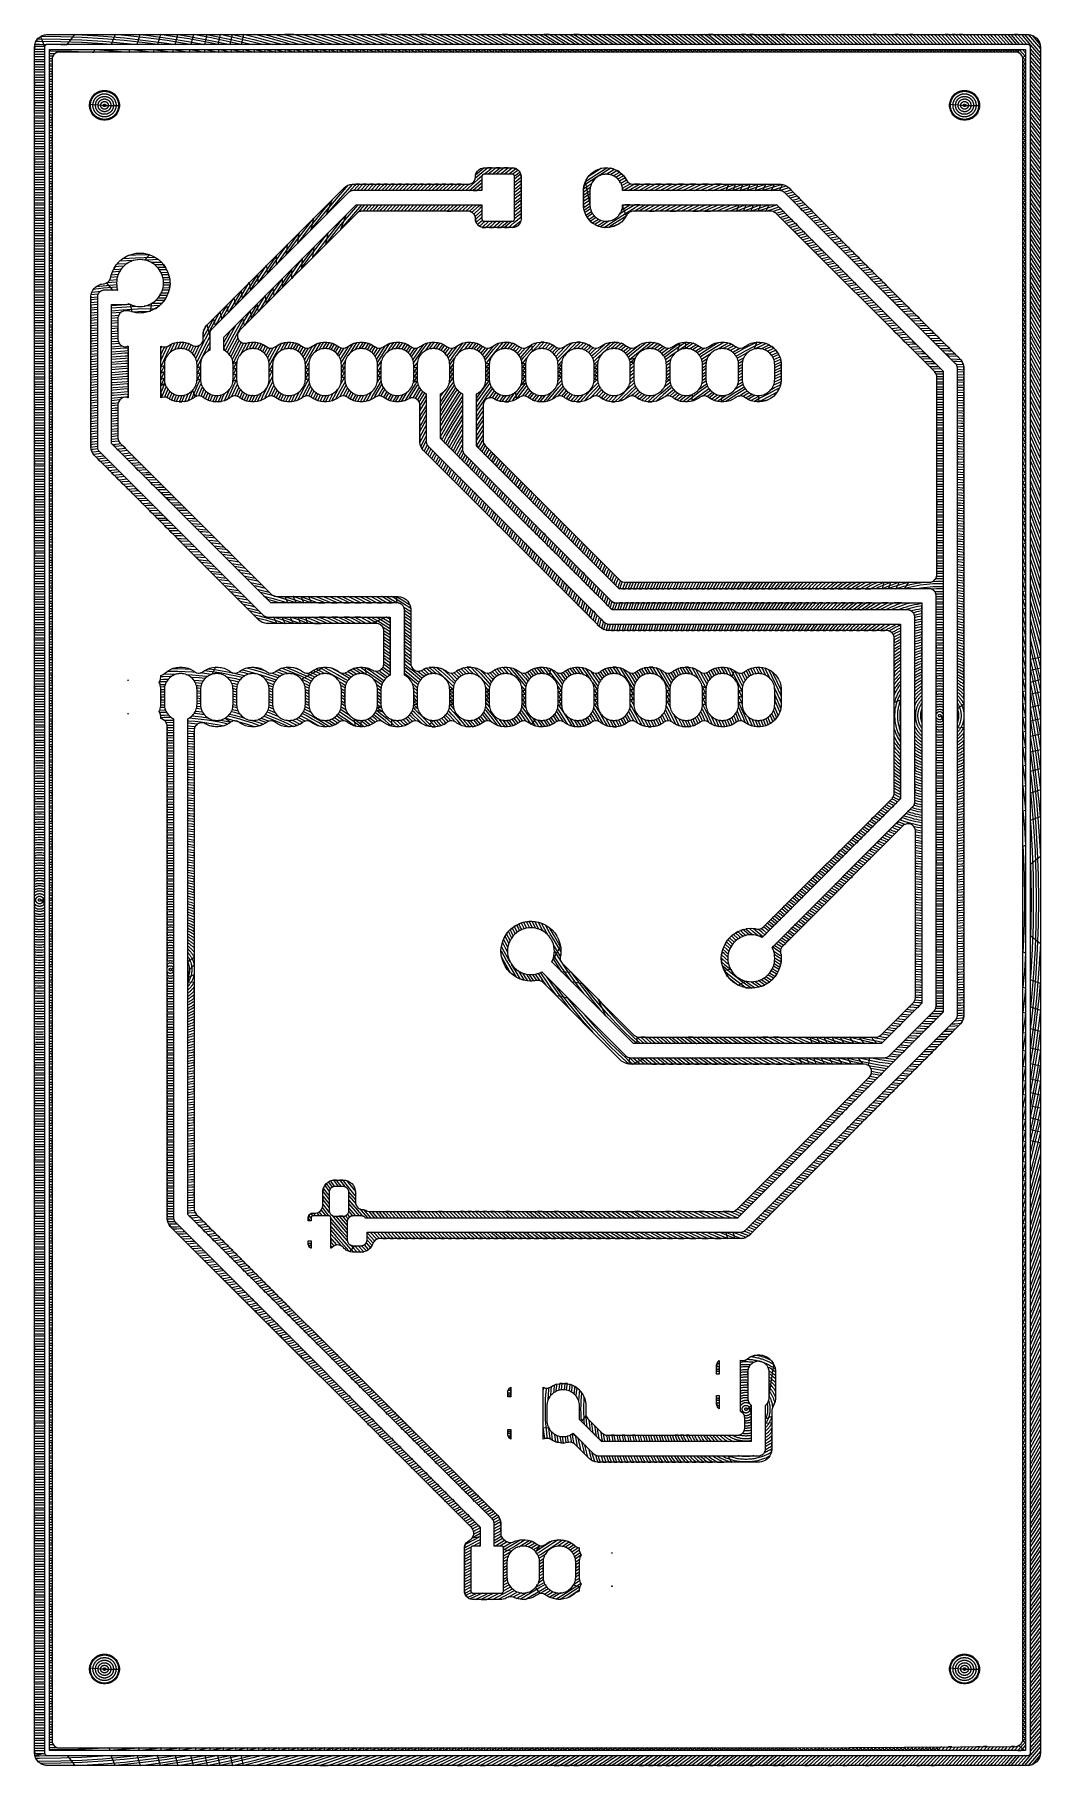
# Model space of a CAD drawing. Header units: metres. Extents: x 100 to 171, y -146 to -25.
import ezdxf

# ---------------------------------------------------------------- set-up
doc = ezdxf.new("R2010")
doc.units = ezdxf.units.M

msp = doc.modelspace()

# ---------------------------------------------------------------- linework, layer by layer
for points in [[(116.12, -25.23), (115.55, -25.07), (114.06, -24.72), (113.13, -24.52), (112.97, -25.23), (112.43, -25.11), (110.94, -24.83), (109.45, -24.6), (108.94, -24.52), (108.74, -25.23), (107.87, -25.11), (106.39, -24.94), (104.9, -24.81), (103.42, -24.72), (101.93, -24.67), (100.51, -24.65), (100.79, -25.37), (100.43, -25.37), (100.09, -25.37), (100.08, -25.55), (100.43, -25.55), (100.78, -25.55)], [(116.12, -145.58), (115.55, -145.73), (114.06, -146.08), (113.13, -146.28), (112.97, -145.58), (112.43, -145.69), (110.94, -145.97), (109.45, -146.2), (108.94, -146.28), (108.74, -145.58), (107.87, -145.69), (106.39, -145.86), (104.9, -145.99), (103.42, -146.08), (101.93, -146.13), (100.51, -146.15), (100.94, -146.28), (100.87, -146.27), (100.79, -146.26), (100.71, -146.24), (100.62, -146.21), (100.55, -146.17), (100.47, -146.13), (100.4, -146.08), (100.34, -146.02), (100.28, -145.96), (100.23, -145.89), (100.19, -145.81), (100.15, -145.74), (100.12, -145.65), (100.1, -145.57), (100.09, -145.49), (100.08, -145.42), (100.08, -25.38), (100.09, -25.31), (100.1, -25.23), (100.12, -25.15), (100.15, -25.06), (100.19, -24.99), (100.23, -24.91), (100.28, -24.84), (100.34, -24.78), (100.4, -24.72), (100.47, -24.67), (100.55, -24.63), (100.62, -24.59), (100.71, -24.56), (100.79, -24.54), (100.87, -24.53), (100.94, -24.52), (169.98, -24.52), (170.05, -24.53), (170.13, -24.54), (170.21, -24.56), (170.3, -24.59), (170.37, -24.63), (170.45, -24.67), (170.52, -24.72), (170.58, -24.78), (170.64, -24.84), (170.69, -24.91), (170.73, -24.99), (170.77, -25.06), (170.8, -25.15), (170.82, -25.23), (170.83, -25.31), (170.84, -25.38), (170.84, -145.42), (170.83, -145.49), (170.82, -145.57), (170.8, -145.65), (170.77, -145.74), (170.73, -145.81), (170.69, -145.89), (170.64, -145.96), (170.58, -146.02), (170.52, -146.08), (170.45, -146.13), (170.37, -146.17), (170.3, -146.21), (170.21, -146.24), (170.13, -146.26), (170.05, -146.27), (169.98, -146.28), (100.94, -146.28)], [(100.11, -25.19), (100.43, -25.19), (101.91, -25.21), (102.37, -25.23), (102.92, -24.52), (103.42, -24.54), (104.92, -24.64), (106.41, -24.76), (107.89, -24.93), (109.38, -25.13), (109.97, -25.23), (110.15, -24.52), (110.97, -24.66), (112.46, -24.93), (113.83, -25.23), (114, -24.52), (114.1, -24.55), (115.59, -24.9), (116.83, -25.23)], [(117.49, -25.23), (117.12, -25.12), (115.63, -24.72), (114.79, -24.52), (114.62, -25.23), (113.98, -25.07), (112.5, -24.76), (111.25, -24.52), (111.07, -25.23), (110.88, -25.19), (109.4, -24.95), (107.92, -24.75), (106.42, -24.58), (105.74, -24.52), (105.47, -25.23), (104.88, -25.17), (103.4, -25.08), (101.92, -25.03), (100.43, -25.01), (100.18, -25.01), (100.29, -24.83), (100.43, -24.83), (101.92, -24.85), (103.41, -24.9), (104.89, -24.99), (106.37, -25.12), (107.3, -25.23), (107.52, -24.52), (107.94, -24.57), (109.43, -24.77), (110.91, -25.01), (112.06, -25.23), (112.23, -24.52), (112.53, -24.58), (114.02, -24.9), (115.4, -25.23)], [(100.79, -25.39), (100.78, -25.4), (100.78, -25.4), (100.78, -145.4), (100.78, -145.4), (100.79, -145.41), (100.79, -145.41), (100.79, -145.41), (100.79, -145.42), (100.79, -145.42), (100.79, -145.42), (100.79, -145.43), (100.79, -145.43), (100.79, -145.43), (100.79, -145.44), (100.79, -145.44), (100.79, -145.44), (100.79, -145.45), (100.79, -145.45), (100.79, -145.45), (100.79, -145.46), (100.8, -145.46), (100.8, -145.46), (100.8, -145.47), (100.8, -145.47), (100.8, -145.47), (100.8, -145.48), (100.8, -145.48), (100.81, -145.48), (100.81, -145.49), (100.81, -145.49), (100.81, -145.49), (100.81, -145.49), (100.81, -145.5), (100.82, -145.5), (100.82, -145.5), (100.82, -145.51), (100.82, -145.51), (100.82, -145.51), (100.83, -145.51), (100.83, -145.52), (100.83, -145.52), (100.83, -145.52), (100.84, -145.52), (100.84, -145.53), (100.84, -145.53), (100.84, -145.53), (100.85, -145.53), (100.85, -145.54), (100.85, -145.54), (100.85, -145.54), (100.86, -145.54), (100.86, -145.54), (100.86, -145.55), (100.87, -145.55), (100.87, -145.55), (100.87, -145.55), (100.87, -145.55), (100.88, -145.55), (100.88, -145.56), (100.88, -145.56), (100.89, -145.56), (100.89, -145.56), (100.89, -145.56), (100.9, -145.56), (100.9, -145.56), (100.9, -145.57), (100.91, -145.57), (100.91, -145.57), (100.91, -145.57), (100.92, -145.57), (100.92, -145.57), (100.92, -145.57), (100.93, -145.57), (100.93, -145.57), (100.93, -145.57), (100.94, -145.57), (100.94, -145.57), (100.94, -145.57), (100.95, -145.57), (100.95, -145.57), (100.95, -145.57), (100.96, -145.58), (100.96, -145.58), (169.96, -145.58), (169.96, -145.58), (169.97, -145.57), (169.97, -145.57), (169.97, -145.57), (169.98, -145.57), (169.98, -145.57), (169.98, -145.57), (169.99, -145.57), (169.99, -145.57), (169.99, -145.57), (170, -145.57), (170, -145.57), (170, -145.57), (170.01, -145.57), (170.01, -145.57), (170.01, -145.57), (170.02, -145.57), (170.02, -145.56), (170.02, -145.56), (170.03, -145.56), (170.03, -145.56), (170.03, -145.56), (170.04, -145.56), (170.04, -145.56), (170.04, -145.55), (170.05, -145.55), (170.05, -145.55), (170.05, -145.55), (170.05, -145.55), (170.06, -145.55), (170.06, -145.54), (170.06, -145.54), (170.07, -145.54), (170.07, -145.54), (170.07, -145.54), (170.07, -145.53), (170.08, -145.53), (170.08, -145.53), (170.08, -145.53), (170.08, -145.52), (170.09, -145.52), (170.09, -145.52), (170.09, -145.52), (170.09, -145.51), (170.1, -145.51), (170.1, -145.51), (170.1, -145.51), (170.1, -145.5), (170.1, -145.5), (170.11, -145.5), (170.11, -145.49), (170.11, -145.49), (170.11, -145.49), (170.11, -145.49), (170.11, -145.48), (170.12, -145.48), (170.12, -145.48), (170.12, -145.47), (170.12, -145.47), (170.12, -145.47), (170.12, -145.46), (170.12, -145.46), (170.13, -145.46), (170.13, -145.45), (170.13, -145.45), (170.13, -145.45), (170.13, -145.44), (170.13, -145.44), (170.13, -145.44), (170.13, -145.43), (170.13, -145.43), (170.13, -145.43), (170.13, -145.42), (170.13, -145.42), (170.13, -145.42), (170.13, -145.41), (170.13, -145.41), (170.13, -145.41), (170.13, -145.4), (170.13, -145.4), (170.13, -25.4), (170.13, -25.4), (170.13, -25.39), (170.13, -25.39), (170.13, -25.39), (170.13, -25.38), (170.13, -25.38), (170.13, -25.38), (170.13, -25.37), (170.13, -25.37), (170.13, -25.37), (170.13, -25.36), (170.13, -25.36), (170.13, -25.36), (170.13, -25.35), (170.13, -25.35), (170.13, -25.35), (170.13, -25.34), (170.12, -25.34), (170.12, -25.34), (170.12, -25.33), (170.12, -25.33), (170.12, -25.33), (170.12, -25.32), (170.12, -25.32), (170.11, -25.32), (170.11, -25.31), (170.11, -25.31), (170.11, -25.31), (170.11, -25.31), (170.11, -25.3), (170.1, -25.3), (170.1, -25.3), (170.1, -25.29), (170.1, -25.29), (170.1, -25.29), (170.09, -25.29), (170.09, -25.28), (170.09, -25.28), (170.09, -25.28), (170.08, -25.28), (170.08, -25.27), (170.08, -25.27), (170.08, -25.27), (170.07, -25.27), (170.07, -25.26), (170.07, -25.26), (170.07, -25.26), (170.06, -25.26), (170.06, -25.26), (170.06, -25.25), (170.05, -25.25), (170.05, -25.25), (170.05, -25.25), (170.05, -25.25), (170.04, -25.25), (170.04, -25.24), (170.04, -25.24), (170.03, -25.24), (170.03, -25.24), (170.03, -25.24), (170.02, -25.24), (170.02, -25.24), (170.02, -25.23), (170.01, -25.23), (170.01, -25.23), (170.01, -25.23), (170, -25.23), (170, -25.23), (170, -25.23), (169.99, -25.23), (169.99, -25.23), (169.99, -25.23), (169.98, -25.23), (169.98, -25.23), (169.98, -25.23), (169.97, -25.23), (169.97, -25.23), (169.97, -25.23), (169.96, -25.23), (169.96, -25.23), (100.96, -25.23), (100.96, -25.23), (100.95, -25.23), (100.95, -25.23), (100.95, -25.23), (100.94, -25.23), (100.94, -25.23), (100.94, -25.23), (100.93, -25.23), (100.93, -25.23), (100.93, -25.23), (100.92, -25.23), (100.92, -25.23), (100.92, -25.23), (100.91, -25.23), (100.91, -25.23), (100.91, -25.23), (100.9, -25.23), (100.9, -25.24), (100.9, -25.24), (100.89, -25.24), (100.89, -25.24), (100.89, -25.24), (100.88, -25.24), (100.88, -25.24), (100.88, -25.25), (100.87, -25.25), (100.87, -25.25), (100.87, -25.25), (100.87, -25.25), (100.86, -25.25), (100.86, -25.26), (100.86, -25.26), (100.85, -25.26), (100.85, -25.26), (100.85, -25.26), (100.85, -25.27), (100.84, -25.27), (100.84, -25.27), (100.84, -25.27), (100.84, -25.28), (100.83, -25.28), (100.83, -25.28), (100.83, -25.28), (100.83, -25.29), (100.82, -25.29), (100.82, -25.29), (100.82, -25.29), (100.82, -25.3), (100.82, -25.3), (100.81, -25.3), (100.81, -25.31), (100.81, -25.31), (100.81, -25.31), (100.81, -25.31), (100.81, -25.32), (100.8, -25.32), (100.8, -25.32), (100.8, -25.33), (100.8, -25.33), (100.8, -25.33), (100.8, -25.34), (100.8, -25.34), (100.79, -25.34), (100.79, -25.35), (100.79, -25.35), (100.79, -25.35), (100.79, -25.36), (100.79, -25.36), (100.79, -25.36), (100.79, -25.37), (100.79, -25.37), (100.79, -25.37), (100.79, -25.38), (100.79, -25.38), (100.79, -25.38), (100.79, -25.39), (100.79, -25.39), (100.79, -25.39)], [(118.14, -25.23), (117.17, -24.94), (115.68, -24.55), (115.57, -24.52)], [(116.29, -24.52), (117.21, -24.77), (118.7, -25.2), (118.78, -25.23)], [(119.38, -25.23), (118.75, -25.03), (117.26, -24.6), (116.99, -24.52)], [(120.55, -25.23), (120.34, -25.15), (118.85, -24.68), (118.31, -24.52), (117.67, -24.52), (118.8, -24.85), (119.97, -25.23)], [(118.95, -24.52), (120.39, -24.98), (121.1, -25.23)], [(120.15, -24.52), (120.51, -24.64), (121.99, -25.15), (122.19, -25.23), (121.66, -25.23), (120.45, -24.81), (119.55, -24.52)], [(122.71, -25.23), (122.05, -24.98), (120.73, -24.52)], [(121.28, -24.52), (122.11, -24.81), (123.23, -25.23)], [(122.38, -24.52), (123.72, -25.03), (124.22, -25.23), (123.74, -25.23), (123.66, -25.19), (122.17, -24.64), (121.83, -24.52)], [(123.41, -24.52), (123.85, -24.69), (125.19, -25.23), (124.71, -25.23), (123.79, -24.86), (122.89, -24.52)], [(125.66, -25.23), (125.41, -25.12), (123.93, -24.52)], [(125.38, -24.52), (125.61, -24.62), (127.03, -25.23), (126.57, -25.23), (125.54, -24.78), (124.89, -24.52), (124.41, -24.52), (125.47, -24.95), (126.11, -25.23)], [(127.46, -25.23), (127.17, -25.09), (125.85, -24.52)], [(126.31, -24.52), (127.24, -24.93), (127.9, -25.23)], [(128.33, -25.23), (127.31, -24.76), (126.77, -24.52)], [(128.1, -24.52), (129.03, -24.95), (129.59, -25.23), (129.18, -25.23), (128.95, -25.11), (127.66, -24.52), (127.22, -24.52), (127.39, -24.6), (128.76, -25.23)], [(128.96, -24.52), (129.18, -24.62), (130.41, -25.23), (130, -25.23), (129.1, -24.79), (128.53, -24.52)], [(130.82, -25.23), (130.74, -25.19), (129.39, -24.52)], [(129.8, -24.52), (130.82, -25.03), (131.21, -25.23)], [(131.6, -25.23), (130.91, -24.87), (130.21, -24.52)], [(130.62, -24.52), (130.99, -24.71), (131.99, -25.23)], [(132.38, -25.23), (131.07, -24.54), (131.03, -24.52)], [(131.42, -24.52), (132.64, -25.16), (132.76, -25.23)], [(133.13, -25.23), (132.72, -25), (131.81, -24.52)], [(132.2, -24.52), (132.81, -24.84), (133.51, -25.23)], [(133.88, -25.23), (132.89, -24.68), (132.59, -24.52)], [(134.62, -25.23), (134.55, -25.18), (133.36, -24.52), (132.98, -24.52), (134.25, -25.23)], [(133.73, -24.52), (134.64, -25.02), (134.98, -25.23)], [(135.34, -25.23), (134.73, -24.87), (134.1, -24.52)], [(134.48, -24.52), (134.81, -24.71), (135.7, -25.23)], [(136.05, -25.23), (134.9, -24.55), (134.85, -24.52)], [(135.21, -24.52), (136.41, -25.23)], [(136.76, -25.23), (136.57, -25.11), (135.57, -24.52)], [(137.44, -25.23), (136.76, -24.8), (136.28, -24.52), (135.92, -24.52), (136.66, -24.96), (137.1, -25.23)], [(136.64, -24.52), (136.85, -24.65), (137.79, -25.23)], [(138.13, -25.23), (136.99, -24.52)], [(137.34, -24.52), (138.47, -25.23)], [(138.81, -25.23), (138.62, -25.1), (137.68, -24.52)], [(139.47, -25.23), (138.81, -24.8), (138.37, -24.52), (138.02, -24.52), (138.71, -24.95), (139.14, -25.23)], [(138.71, -24.52), (138.91, -24.65), (139.8, -25.23)], [(139.38, -24.52), (140.46, -25.23), (140.13, -25.23), (139.05, -24.52)], [(140.04, -24.52), (140.79, -25.01), (141.1, -25.23), (140.78, -25.23), (140.69, -25.16), (139.71, -24.52)], [(141.42, -25.23), (140.89, -24.86), (140.37, -24.52)], [(140.7, -24.52), (140.99, -24.71), (141.74, -25.23)], [(142.05, -25.23), (141.09, -24.56), (141.03, -24.52)], [(141.35, -24.52), (142.37, -25.23)], [(142.69, -25.23), (141.67, -24.52)], [(141.99, -24.52), (142.88, -25.14), (143, -25.23)], [(143.31, -25.23), (142.98, -24.99), (142.31, -24.52)], [(142.62, -24.52), (143.09, -24.84), (143.62, -25.23)], [(143.92, -25.23), (143.19, -24.69), (142.94, -24.52)], [(143.26, -24.52), (143.29, -24.55), (144.23, -25.23)], [(144.54, -25.23), (143.57, -24.52)], [(143.88, -24.52), (144.84, -25.23)], [(145.15, -25.23), (145.09, -25.18), (144.18, -24.52)], [(144.49, -24.52), (145.2, -25.04), (145.45, -25.23)], [(145.74, -25.23), (145.31, -24.89), (144.8, -24.52)], [(145.11, -24.52), (145.42, -24.75), (146.04, -25.23)], [(146.34, -25.23), (145.52, -24.61), (145.41, -24.52)], [(145.72, -24.52), (146.64, -25.23)], [(146.93, -25.23), (146.01, -24.52)], [(146.31, -24.52), (147.23, -25.23)], [(146.9, -24.52), (147.56, -25.02), (147.81, -25.23), (147.52, -25.23), (147.44, -25.16), (146.61, -24.52)], [(148.09, -24.52), (148.96, -25.23), (148.68, -25.23), (147.89, -24.59), (147.8, -24.52), (147.5, -24.52), (147.78, -24.74), (148.39, -25.23), (148.1, -25.23), (147.67, -24.88), (147.2, -24.52)], [(149.25, -25.23), (148.38, -24.52)], [(148.66, -24.52), (149.54, -25.23)], [(149.83, -25.23), (149.82, -25.22), (148.95, -24.52)], [(149.24, -24.52), (149.94, -25.08), (150.11, -25.23)], [(150.95, -25.23), (150.28, -24.66), (150.1, -24.52), (149.82, -24.52), (150.17, -24.8), (150.67, -25.23), (150.39, -25.23), (150.05, -24.94), (149.53, -24.52)], [(151.5, -25.23), (150.67, -24.52), (150.39, -24.52), (150.39, -24.53), (151.22, -25.23)], [(150.95, -24.52), (151.78, -25.23)], [(152.06, -25.23), (151.23, -24.52)], [(151.51, -24.52), (152.34, -25.22), (152.34, -25.23)], [(152.61, -25.23), (152.46, -25.09), (151.79, -24.52)], [(152.07, -24.52), (152.58, -24.95), (152.89, -25.23)], [(153.16, -25.23), (152.7, -24.82), (152.35, -24.52)], [(153.7, -25.23), (152.93, -24.54), (152.91, -24.52), (152.63, -24.52), (152.81, -24.68), (153.43, -25.23)], [(153.18, -24.52), (153.97, -25.23)], [(154.25, -25.23), (153.45, -24.52)], [(153.73, -24.52), (154.52, -25.23)], [(154.79, -25.23), (154, -24.52)], [(154.27, -24.52), (155.01, -25.18), (155.06, -25.23)], [(155.32, -25.23), (155.13, -25.05), (154.54, -24.52)], [(154.81, -24.52), (155.25, -24.92), (155.59, -25.23)], [(155.85, -25.23), (155.38, -24.78), (155.08, -24.52)], [(155.36, -24.52), (155.5, -24.65), (156.12, -25.23)], [(156.38, -25.23), (155.63, -24.52)], [(155.89, -24.52), (156.64, -25.23)], [(156.91, -25.23), (156.16, -24.52)], [(156.42, -24.52), (157.17, -25.23)], [(157.44, -25.23), (156.68, -24.52)], [(156.95, -24.52), (157.7, -25.23)], [(157.96, -25.23), (157.84, -25.11), (157.21, -24.52)], [(157.48, -24.52), (157.96, -24.98), (158.22, -25.23)], [(158.48, -25.23), (158.09, -24.85), (157.74, -24.52)], [(158.01, -24.52), (158.21, -24.72), (158.73, -25.23)], [(158.99, -25.23), (158.34, -24.58), (158.27, -24.52)], [(158.53, -24.52), (159.25, -25.23)], [(159.51, -25.23), (158.79, -24.52)], [(160.02, -25.23), (159.31, -24.52), (159.05, -24.52), (159.76, -25.23)], [(159.56, -24.52), (160.28, -25.23)], [(160.54, -25.23), (159.82, -24.52)], [(160.08, -24.52), (160.7, -25.13), (160.79, -25.23)], [(161.55, -25.23), (161.08, -24.75), (160.85, -24.52), (160.59, -24.52), (160.96, -24.88), (161.29, -25.23), (161.04, -25.23), (160.83, -25.01), (160.34, -24.52)], [(161.11, -24.52), (161.21, -24.62), (161.8, -25.23)], [(162.55, -25.23), (161.87, -24.52), (161.62, -24.52), (162.3, -25.23), (162.05, -25.23), (161.37, -24.52)], [(162.12, -24.52), (162.8, -25.23)], [(163.05, -25.23), (162.37, -24.52)], [(162.62, -24.52), (163.31, -25.23)], [(163.13, -24.52), (163.73, -25.14), (163.8, -25.23), (163.56, -25.23), (162.87, -24.52)], [(163.63, -24.52), (163.99, -24.89), (164.3, -25.23), (164.05, -25.23), (163.86, -25.02), (163.38, -24.52)], [(165.52, -25.23), (164.87, -24.52), (164.63, -24.52), (165.28, -25.23), (165.03, -25.23), (164.38, -24.52), (164.13, -24.52), (164.25, -24.64), (164.79, -25.23), (164.54, -25.23), (164.12, -24.77), (163.88, -24.52)], [(166.02, -25.23), (165.37, -24.52), (165.12, -24.52), (165.77, -25.23)], [(165.61, -24.52), (166.26, -25.23)], [(166.51, -25.23), (165.86, -24.52)], [(166.1, -24.52), (166.75, -25.23)], [(166.99, -25.23), (166.92, -25.14), (166.35, -24.52)], [(166.59, -24.52), (167.05, -25.02), (167.24, -25.23)], [(167.09, -24.52), (167.32, -24.78), (167.72, -25.23), (167.48, -25.23), (167.19, -24.9), (166.84, -24.52)], [(167.58, -24.52), (167.59, -24.54), (168.2, -25.23), (167.96, -25.23), (167.45, -24.66), (167.33, -24.52)], [(168.44, -25.23), (167.82, -24.52)], [(168.06, -24.52), (168.68, -25.23)], [(168.92, -25.23), (168.3, -24.52)], [(168.54, -24.52), (169.16, -25.23)], [(169.4, -25.23), (168.78, -24.52)], [(169.88, -25.23), (169.26, -24.52), (169.02, -24.52), (169.64, -25.23)], [(169.5, -24.52), (170.15, -25.26), (170.84, -26.08)], [(170.84, -25.8), (170.29, -25.14), (169.74, -24.52)], [(169.98, -24.52), (170.42, -25.03), (170.84, -25.52), (170.82, -25.21), (170.56, -24.91), (170.27, -24.58)], [(170.84, -26.35), (170.13, -25.52)], [(100.78, -25.73), (100.43, -25.73), (100.08, -25.73)], [(100.08, -25.91), (100.43, -25.91), (100.78, -25.91)], [(100.78, -26.09), (100.43, -26.09), (100.08, -26.09)], [(100.08, -26.27), (100.43, -26.27), (100.78, -26.27)], [(100.78, -26.45), (100.43, -26.45), (100.08, -26.45)], [(100.08, -26.63), (100.43, -26.63), (100.78, -26.63)], [(101.14, -25.58), (169.78, -25.58), (169.78, -145.22), (101.14, -145.22), (101.14, -25.58), (101.14, -25.67), (101.22, -25.67), (102.69, -25.69), (104.15, -25.75), (104.24, -25.75), (104.31, -25.58), (105.63, -25.66), (106.73, -25.75), (106.79, -25.58), (107.11, -25.6), (108.44, -25.75), (108.49, -25.58), (108.59, -25.59), (109.8, -25.75), (109.85, -25.58), (110.08, -25.61), (110.98, -25.75), (111.02, -25.58), (111.58, -25.67), (112.04, -25.75), (112.08, -25.58), (113.02, -25.75), (113.06, -25.58), (113.11, -25.58), (113.9, -25.75), (113.94, -25.58), (114.61, -25.72), (114.75, -25.75), (114.79, -25.58), (115.53, -25.75), (115.57, -25.58), (116.16, -25.72), (116.29, -25.75), (116.33, -25.58), (117, -25.75), (117.04, -25.58), (117.7, -25.75), (117.74, -25.58), (117.76, -25.58), (118.35, -25.75), (118.39, -25.58), (119, -25.75), (119.04, -25.58), (119.33, -25.66), (119.62, -25.75), (119.66, -25.58), (120.21, -25.75), (120.25, -25.58), (120.81, -25.75), (120.85, -25.58), (120.96, -25.61), (121.37, -25.75), (121.41, -25.58), (121.92, -25.75), (121.97, -25.58), (122.48, -25.75), (122.52, -25.58), (122.6, -25.6), (123, -25.75), (123.04, -25.58), (123.51, -25.75), (123.56, -25.58), (124.03, -25.75), (124.07, -25.58), (124.25, -25.64), (124.53, -25.75), (124.57, -25.58), (125.01, -25.75), (125.06, -25.58), (125.5, -25.75), (125.54, -25.58), (125.92, -25.73), (125.98, -25.75), (126.02, -25.58), (126.43, -25.75), (126.48, -25.58), (126.89, -25.75), (126.94, -25.58), (127.35, -25.75), (127.39, -25.58), (127.66, -25.69), (127.79, -25.75), (127.84, -25.58), (128.23, -25.75), (128.28, -25.58), (128.66, -25.75), (128.71, -25.58), (129.09, -25.75), (129.14, -25.58), (129.43, -25.71), (129.52, -25.75), (129.57, -25.58), (129.93, -25.75), (129.98, -25.58), (130.34, -25.75), (130.39, -25.58), (130.75, -25.75), (130.8, -25.58), (131.16, -25.75), (131.21, -25.58), (131.29, -25.61), (131.55, -25.75), (131.6, -25.58), (131.94, -25.75), (132, -25.58), (132.33, -25.75), (132.39, -25.58), (132.72, -25.75), (132.78, -25.58), (133.08, -25.73), (133.11, -25.75), (133.17, -25.58), (133.17, -25.58), (133.49, -25.75), (133.54, -25.58), (133.86, -25.75), (133.91, -25.58), (134.23, -25.75), (134.29, -25.58), (134.61, -25.75), (134.66, -25.58), (134.98, -25.75), (135.03, -25.58), (135.07, -25.59), (135.34, -25.75), (135.39, -25.58), (135.7, -25.75), (135.75, -25.58), (136.05, -25.75), (136.11, -25.58), (136.41, -25.75), (136.47, -25.58), (136.77, -25.75), (136.82, -25.58), (136.99, -25.67), (137.12, -25.75), (137.18, -25.58), (137.46, -25.75), (137.52, -25.58), (137.8, -25.75), (137.86, -25.58), (138.15, -25.75), (138.21, -25.58), (138.49, -25.75), (138.55, -25.58), (138.83, -25.75), (138.89, -25.58), (139.02, -25.65), (139.17, -25.75), (139.23, -25.58), (139.5, -25.75), (139.56, -25.58), (139.83, -25.75), (139.89, -25.58), (140.16, -25.75), (140.22, -25.58), (140.49, -25.75), (140.55, -25.58), (140.82, -25.75), (140.88, -25.58), (141.07, -25.7), (141.14, -25.75), (141.21, -25.58), (141.46, -25.75), (141.52, -25.58), (141.78, -25.75), (141.84, -25.58), (142.1, -25.75), (142.16, -25.58), (142.42, -25.75), (142.48, -25.58), (142.74, -25.75), (142.8, -25.58), (143.05, -25.75), (143.12, -25.58), (143.25, -25.67), (143.37, -25.75), (143.43, -25.58), (143.67, -25.75), (143.74, -25.58), (143.98, -25.75), (144.04, -25.58), (144.29, -25.75), (144.35, -25.58), (144.59, -25.75), (144.66, -25.58), (144.9, -25.75), (144.97, -25.58), (145.21, -25.75), (145.27, -25.58), (145.45, -25.71), (145.51, -25.75), (145.58, -25.58), (145.81, -25.75), (145.88, -25.58), (146.11, -25.75), (146.17, -25.58), (146.4, -25.75), (146.47, -25.58), (146.7, -25.75), (146.77, -25.58), (147, -25.75), (147.07, -25.58), (147.3, -25.75), (147.36, -25.58), (147.59, -25.75), (147.66, -25.58), (147.79, -25.67), (147.89, -25.75), (147.95, -25.58), (148.17, -25.75), (148.24, -25.58), (148.46, -25.75), (148.53, -25.58), (148.75, -25.75), (148.82, -25.58), (149.04, -25.75), (149.11, -25.58), (149.33, -25.75), (149.39, -25.58), (149.61, -25.75), (149.68, -25.58), (149.9, -25.75), (149.97, -25.58), (150.15, -25.72), (150.19, -25.75), (150.26, -25.58), (150.27, -25.58), (150.47, -25.75), (150.54, -25.58), (150.75, -25.75), (150.82, -25.58), (151.03, -25.75), (151.1, -25.58), (151.31, -25.75), (151.38, -25.58), (151.59, -25.75), (151.66, -25.58), (151.87, -25.75), (151.94, -25.58), (152.15, -25.75), (152.22, -25.58), (152.42, -25.75), (152.5, -25.58), (152.66, -25.71), (152.7, -25.75), (152.78, -25.58), (152.78, -25.58), (152.97, -25.75), (153.05, -25.58), (153.25, -25.75), (153.32, -25.58), (153.52, -25.75), (153.59, -25.58), (153.79, -25.75), (153.86, -25.58), (154.06, -25.75), (154.13, -25.58), (154.33, -25.75), (154.41, -25.58), (154.6, -25.75), (154.68, -25.58), (154.88, -25.75), (154.95, -25.58), (155.15, -25.75), (155.22, -25.58), (155.32, -25.66), (155.41, -25.75), (155.49, -25.58), (155.68, -25.75), (155.75, -25.58), (155.94, -25.75), (156.02, -25.58), (156.21, -25.75), (156.28, -25.58), (156.47, -25.75), (156.55, -25.58), (156.74, -25.75), (156.81, -25.58), (157, -25.75), (157.08, -25.58), (157.27, -25.75), (157.34, -25.58), (157.53, -25.75), (157.61, -25.58), (157.79, -25.75), (157.87, -25.58), (158.01, -25.7), (158.06, -25.75), (158.13, -25.58), (158.31, -25.75), (158.39, -25.58), (158.57, -25.75), (158.65, -25.58), (158.83, -25.75), (158.91, -25.58), (159.09, -25.75), (159.17, -25.58), (159.35, -25.75), (159.42, -25.58), (159.6, -25.75), (159.68, -25.58), (159.86, -25.75), (159.94, -25.58), (160.12, -25.75), (160.2, -25.58), (160.38, -25.75), (160.45, -25.58), (160.63, -25.75), (160.71, -25.58), (160.85, -25.71), (160.89, -25.75), (160.97, -25.58), (160.98, -25.59), (161.14, -25.75), (161.22, -25.58), (161.39, -25.75), (161.47, -25.58), (161.64, -25.75), (161.72, -25.58), (161.9, -25.75), (161.98, -25.58), (162.15, -25.75), (162.23, -25.58), (162.4, -25.75), (162.48, -25.58), (162.65, -25.75), (162.73, -25.58), (162.9, -25.75), (162.98, -25.58), (163.15, -25.75), (163.23, -25.58), (163.4, -25.75), (163.48, -25.58), (163.66, -25.75), (163.74, -25.58), (163.86, -25.71), (163.91, -25.75), (163.99, -25.58), (163.99, -25.58), (164.15, -25.75), (164.23, -25.58), (164.4, -25.75), (164.48, -25.58), (164.64, -25.75), (164.72, -25.58), (164.89, -25.75), (164.97, -25.58), (165.13, -25.75), (165.22, -25.58), (165.38, -25.75), (165.46, -25.58), (165.62, -25.75), (165.71, -25.58), (165.87, -25.75), (165.95, -25.58), (166.12, -25.75), (166.2, -25.58), (166.36, -25.75), (166.44, -25.58), (166.61, -25.75), (166.69, -25.58), (166.85, -25.75), (166.94, -25.58), (167.04, -25.69), (167.1, -25.75), (167.18, -25.58), (167.34, -25.75), (167.42, -25.58), (167.58, -25.75), (167.66, -25.58), (167.82, -25.75), (167.9, -25.58), (168.06, -25.75), (168.14, -25.58), (168.3, -25.75), (168.38, -25.58), (168.54, -25.75), (168.62, -25.58), (168.78, -25.75), (168.86, -25.58), (169.02, -25.75), (169.1, -25.58), (169.3, -25.8), (169.34, -25.58), (169.78, -26.07), (169.58, -26.12), (169.71, -26.26), (169.78, -26.35), (169.61, -26.42), (169.78, -26.63), (169.61, -26.7), (169.78, -26.91), (169.61, -26.98), (169.78, -27.19), (169.61, -27.26), (169.78, -27.47), (169.61, -27.54), (169.78, -27.75), (169.61, -27.82), (169.78, -28.03), (169.61, -28.1), (169.78, -28.31), (169.61, -28.38), (169.78, -28.59), (169.61, -28.66), (169.78, -28.87), (169.61, -28.94), (169.75, -29.1), (169.78, -29.15), (169.61, -29.22), (169.61, -29.22), (169.78, -29.44), (169.61, -29.5), (169.78, -29.72), (169.61, -29.79), (169.78, -30.01), (169.61, -30.08), (169.78, -30.3), (169.61, -30.37), (169.78, -30.59), (169.61, -30.66), (169.78, -30.88), (169.61, -30.95), (169.78, -31.16), (169.61, -31.23), (169.78, -31.45), (169.61, -31.52), (169.78, -31.74), (169.61, -31.81), (169.69, -31.91), (169.78, -32.03), (169.61, -32.1), (169.78, -32.33), (169.61, -32.4), (169.78, -32.63), (169.61, -32.7), (169.78, -32.93), (169.61, -32.99), (169.78, -33.22), (169.61, -33.29), (169.78, -33.52), (169.61, -33.59), (169.78, -33.82), (169.61, -33.88), (169.78, -34.12), (169.61, -34.18), (169.78, -34.41), (169.61, -34.48), (169.68, -34.57), (169.78, -34.72), (169.61, -34.78), (169.78, -35.02), (169.61, -35.09), (169.78, -35.33), (169.61, -35.4), (169.78, -35.64), (169.61, -35.7), (169.78, -35.95), (169.61, -36.01), (169.78, -36.25), (169.61, -36.32), (169.78, -36.56), (169.61, -36.62), (169.78, -36.87), (169.61, -36.93), (169.73, -37.1), (169.78, -37.18), (169.61, -37.24), (169.78, -37.5), (169.61, -37.56), (169.78, -37.82), (169.61, -37.88), (169.78, -38.13), (169.61, -38.2), (169.78, -38.45), (169.61, -38.51), (169.78, -38.77), (169.61, -38.83), (169.78, -39.09), (169.61, -39.15), (169.78, -39.41), (169.61, -39.47), (169.69, -39.59), (169.78, -39.73), (169.61, -39.79), (169.78, -40.06), (169.61, -40.12), (169.78, -40.39), (169.61, -40.45), (169.78, -40.72), (169.61, -40.78), (169.78, -41.05), (169.61, -41.11), (169.78, -41.38), (169.61, -41.44), (169.78, -41.71), (169.61, -41.77), (169.73, -41.96), (169.78, -42.05), (169.61, -42.1), (169.78, -42.39), (169.61, -42.45), (169.78, -42.73), (169.61, -42.79), (169.78, -43.08), (169.61, -43.13), (169.78, -43.42), (169.61, -43.48), (169.78, -43.76), (169.61, -43.82), (169.78, -44.11), (169.61, -44.16), (169.7, -44.3), (169.78, -44.46), (169.61, -44.51), (169.78, -44.81), (169.61, -44.87), (169.78, -45.17), (169.61, -45.23), (169.78, -45.53), (169.61, -45.59), (169.78, -45.89), (169.61, -45.94), (169.78, -46.24), (169.61, -46.3), (169.74, -46.53), (169.78, -46.61), (169.61, -46.66), (169.78, -46.98), (169.61, -47.03), (169.78, -47.35), (169.61, -47.41), (169.78, -47.73), (169.61, -47.78), (169.78, -48.1), (169.61, -48.15), (169.78, -48.47), (169.61, -48.53), (169.72, -48.73), (169.78, -48.85), (169.61, -48.9), (169.78, -49.24), (169.61, -49.3), (169.78, -49.63), (169.61, -49.69), (169.78, -50.02), (169.61, -50.08), (169.78, -50.42), (169.61, -50.47), (169.78, -50.81), (169.61, -50.86), (169.63, -50.91), (169.78, -51.22), (169.61, -51.27), (169.78, -51.63), (169.61, -51.68), (169.78, -52.04), (169.61, -52.09), (169.78, -52.45), (169.61, -52.5), (169.78, -52.86), (169.61, -52.91), (169.65, -52.98), (169.78, -53.29), (169.61, -53.33), (169.78, -53.72), (169.61, -53.77), (169.78, -54.15), (169.61, -54.2), (169.78, -54.58), (169.61, -54.63), (169.76, -54.96), (169.78, -55.02), (169.61, -55.07), (169.78, -55.48), (169.61, -55.52), (169.78, -55.93), (169.61, -55.98), (169.78, -56.39), (169.61, -56.44), (169.78, -56.85), (169.61, -56.89), (169.65, -57), (169.78, -57.32), (169.61, -57.37), (169.78, -57.81), (169.61, -57.85), (169.78, -58.29), (169.61, -58.34), (169.78, -58.78), (169.61, -58.82), (169.66, -58.95), (169.78, -59.29), (169.61, -59.33), (169.78, -59.8), (169.61, -59.85), (169.78, -60.32), (169.61, -60.36), (169.78, -60.81), (169.78, -60.84), (169.61, -60.88), (169.78, -61.39), (169.61, -61.44), (169.78, -61.95), (169.61, -61.99), (169.78, -62.5), (169.61, -62.54), (169.67, -62.73), (169.78, -63.08), (169.61, -63.12), (169.78, -63.68), (169.61, -63.72), (169.78, -64.27), (169.61, -64.31), (169.69, -64.57), (169.78, -64.89), (169.61, -64.94), (169.78, -65.54), (169.61, -65.58), (169.78, -66.19), (169.61, -66.23), (169.66, -66.4), (169.78, -66.88), (169.61, -66.92), (169.78, -67.58), (169.61, -67.62), (169.76, -68.18), (169.78, -68.3), (169.61, -68.34), (169.78, -69.08), (169.61, -69.12), (169.78, -69.86), (169.61, -69.9), (169.63, -69.98), (169.78, -70.72), (169.61, -70.76), (169.78, -71.59), (169.61, -71.63), (169.63, -71.74), (169.78, -72.55), (169.61, -72.6), (169.77, -73.45), (169.78, -73.55), (169.61, -73.59), (169.78, -74.68), (169.61, -74.73), (169.68, -75.19), (169.78, -75.93), (169.61, -75.98), (169.73, -76.89), (169.78, -77.36), (169.61, -77.41), (169.74, -78.59), (169.78, -79.1), (169.61, -79.16), (169.71, -80.29), (169.78, -81.57), (169.61, -81.64), (169.63, -81.98), (169.69, -83.66), (169.71, -85.34), (169.71, -85.34), (169.71, -85.34), (169.69, -87.02), (169.63, -88.7), (169.61, -89.04), (169.78, -89.12), (169.71, -90.4), (169.61, -91.52), (169.78, -91.58), (169.74, -92.09), (169.61, -93.28), (169.78, -93.33), (169.73, -93.79), (169.61, -94.71), (169.78, -94.75), (169.68, -95.5), (169.61, -95.96), (169.78, -96), (169.61, -97.09), (169.78, -97.13), (169.77, -97.24), (169.61, -98.09), (169.78, -98.13), (169.63, -98.95), (169.61, -99.06), (169.78, -99.1), (169.61, -99.93), (169.78, -99.97), (169.63, -100.7), (169.61, -100.79), (169.78, -100.83), (169.61, -101.57), (169.78, -101.61), (169.61, -102.35), (169.78, -102.39), (169.76, -102.51), (169.61, -103.06), (169.78, -103.1), (169.61, -103.77), (169.78, -103.81), (169.66, -104.28), (169.61, -104.46), (169.78, -104.5), (169.61, -105.1), (169.78, -105.15), (169.61, -105.75), (169.78, -105.79), (169.69, -106.11), (169.61, -106.37), (169.78, -106.42), (169.61, -106.97), (169.78, -107.01), (169.61, -107.57), (169.78, -107.61), (169.67, -107.96), (169.61, -108.14), (169.78, -108.19), (169.61, -108.7), (169.78, -108.74), (169.61, -109.25), (169.78, -109.29), (169.61, -109.8), (169.78, -109.85), (169.78, -109.87), (169.61, -110.32), (169.78, -110.37), (169.61, -110.84), (169.78, -110.88), (169.61, -111.36), (169.78, -111.4), (169.66, -111.74), (169.61, -111.86), (169.78, -111.91), (169.61, -112.35), (169.78, -112.39), (169.61, -112.83), (169.78, -112.88), (169.61, -113.32), (169.78, -113.36), (169.65, -113.69), (169.61, -113.79), (169.78, -113.84), (169.61, -114.25), (169.78, -114.3), (169.61, -114.71), (169.78, -114.75), (169.61, -115.16), (169.78, -115.21), (169.61, -115.62), (169.78, -115.67), (169.76, -115.72), (169.61, -116.06), (169.78, -116.1), (169.61, -116.49), (169.78, -116.54), (169.61, -116.92), (169.78, -116.97), (169.61, -117.35), (169.78, -117.4), (169.65, -117.71), (169.61, -117.78), (169.78, -117.83), (169.61, -118.19), (169.78, -118.24), (169.61, -118.6), (169.78, -118.65), (169.61, -119.01), (169.78, -119.06), (169.61, -119.42), (169.78, -119.47), (169.63, -119.78), (169.61, -119.83), (169.78, -119.88), (169.61, -120.22), (169.78, -120.27), (169.61, -120.61), (169.78, -120.66), (169.61, -121), (169.78, -121.05), (169.61, -121.39), (169.78, -121.44), (169.61, -121.78), (169.78, -121.83), (169.72, -121.96), (169.61, -122.16), (169.78, -122.21), (169.61, -122.53), (169.78, -122.59), (169.61, -122.91), (169.78, -122.96), (169.61, -123.28), (169.78, -123.33), (169.61, -123.65), (169.78, -123.71), (169.61, -124.03), (169.78, -124.08), (169.74, -124.16), (169.61, -124.39), (169.78, -124.44), (169.61, -124.74), (169.78, -124.8), (169.61, -125.1), (169.78, -125.16), (169.61, -125.46), (169.78, -125.52), (169.61, -125.82), (169.78, -125.87), (169.61, -126.17), (169.78, -126.23), (169.7, -126.38), (169.61, -126.52), (169.78, -126.58), (169.61, -126.87), (169.78, -126.92), (169.61, -127.21), (169.78, -127.27), (169.61, -127.55), (169.78, -127.61), (169.61, -127.9), (169.78, -127.95), (169.61, -128.24), (169.78, -128.3), (169.61, -128.58), (169.78, -128.64), (169.73, -128.73), (169.61, -128.91), (169.78, -128.97), (169.61, -129.24), (169.78, -129.3), (169.61, -129.57), (169.78, -129.63), (169.61, -129.9), (169.78, -129.97), (169.61, -130.23), (169.78, -130.3), (169.61, -130.56), (169.78, -130.63), (169.61, -130.89), (169.78, -130.96), (169.69, -131.09), (169.61, -131.22), (169.78, -131.28), (169.61, -131.54), (169.78, -131.6), (169.61, -131.85), (169.78, -131.92), (169.61, -132.17), (169.78, -132.23), (169.61, -132.49), (169.78, -132.55), (169.61, -132.81), (169.78, -132.87), (169.61, -133.13), (169.78, -133.19), (169.61, -133.45), (169.78, -133.51), (169.73, -133.59), (169.61, -133.75), (169.78, -133.82), (169.61, -134.06), (169.78, -134.13), (169.61, -134.37), (169.78, -134.43), (169.61, -134.68), (169.78, -134.74), (169.61, -134.98), (169.78, -135.05), (169.61, -135.29), (169.78, -135.36), (169.61, -135.6), (169.78, -135.66), (169.61, -135.91), (169.78, -135.97), (169.68, -136.11), (169.61, -136.21), (169.78, -136.27), (169.61, -136.5), (169.78, -136.57), (169.61, -136.8), (169.78, -136.87), (169.61, -137.1), (169.78, -137.17), (169.61, -137.4), (169.78, -137.46), (169.61, -137.69), (169.78, -137.76), (169.61, -137.99), (169.78, -138.06), (169.61, -138.29), (169.78, -138.36), (169.61, -138.59), (169.78, -138.65), (169.69, -138.78), (169.61, -138.88), (169.78, -138.95), (169.61, -139.17), (169.78, -139.23), (169.61, -139.45), (169.78, -139.52), (169.61, -139.74), (169.78, -139.81), (169.61, -140.03), (169.78, -140.1), (169.61, -140.32), (169.78, -140.39), (169.61, -140.61), (169.78, -140.67), (169.61, -140.89), (169.78, -140.96), (169.61, -141.18), (169.78, -141.25), (169.61, -141.47), (169.61, -141.47), (169.78, -141.54), (169.75, -141.58), (169.61, -141.75), (169.78, -141.82), (169.61, -142.03), (169.78, -142.1), (169.61, -142.31), (169.78, -142.38), (169.61, -142.59), (169.78, -142.66), (169.61, -142.87), (169.78, -142.94), (169.61, -143.15), (169.78, -143.22), (169.61, -143.43), (169.78, -143.5), (169.61, -143.71), (169.78, -143.78), (169.61, -143.99), (169.78, -144.06), (169.61, -144.27), (169.78, -144.34), (169.71, -144.42), (169.59, -144.57), (169.78, -144.61), (169.24, -145.22), (169.48, -145.22), (169.78, -144.88), (169.78, -145.16), (169.72, -145.22), (169.31, -144.88), (169, -145.22), (168.76, -145.22), (169.02, -144.94), (168.78, -144.94), (168.52, -145.22), (168.28, -145.22), (168.53, -144.94)], [(101.31, -26.39), (101.22, -26.39), (101.14, -26.39), (101.14, -26.21), (101.22, -26.21), (101.32, -26.21), (101.31, -26.25), (101.31, -26.25), (101.31, -26.26), (101.31, -26.26), (101.31, -26.26), (101.31, -26.27), (101.31, -26.27), (101.31, -26.27), (101.31, -144.53), (101.31, -144.53), (101.31, -144.53), (101.31, -144.54), (101.31, -144.54), (101.31, -144.54), (101.32, -144.64), (101.32, -144.64), (101.32, -144.64), (101.32, -144.65), (101.33, -144.65), (101.33, -144.65), (101.33, -144.66), (101.33, -144.66), (101.33, -144.66), (101.33, -144.67), (101.33, -144.67), (101.33, -144.67), (101.33, -144.68), (101.38, -144.79), (101.39, -144.79), (101.39, -144.8), (101.39, -144.8), (101.39, -144.8), (101.39, -144.81), (101.39, -144.81), (101.4, -144.81), (101.4, -144.82), (101.4, -144.82), (101.4, -144.82), (101.41, -144.83), (101.41, -144.83), (101.41, -144.83), (101.49, -144.92), (101.5, -144.93), (101.5, -144.93), (101.5, -144.93), (101.51, -144.93), (101.51, -144.94), (101.51, -144.94), (101.51, -144.94), (101.52, -144.94), (101.52, -144.94), (101.52, -144.95), (101.53, -144.95), (101.53, -144.95), (101.53, -144.95), (101.64, -145.01), (101.65, -145.01), (101.65, -145.01), (101.65, -145.02), (101.66, -145.02), (101.66, -145.02), (101.66, -145.02), (101.67, -145.02), (101.67, -145.02), (101.67, -145.02), (101.68, -145.02), (101.68, -145.03), (101.68, -145.03), (101.69, -145.03), (101.81, -145.05), (101.81, -145.05), (101.82, -145.05), (101.82, -145.05), (101.82, -145.05), (101.83, -145.05), (101.83, -145.05), (101.83, -145.05), (153.45, -145.05), (153.45, -145.05), (153.46, -145.05), (153.46, -145.05), (169.09, -144.94), (169.09, -144.94), (169.1, -144.94), (169.1, -144.94), (169.1, -144.94), (169.11, -144.94), (169.2, -144.92), (169.2, -144.92), (169.2, -144.92), (169.21, -144.92), (169.21, -144.92), (169.21, -144.92), (169.22, -144.92), (169.22, -144.92), (169.22, -144.92), (169.23, -144.92), (169.23, -144.91), (169.23, -144.91), (169.24, -144.91), (169.35, -144.86), (169.35, -144.86), (169.36, -144.86), (169.36, -144.86), (169.36, -144.86), (169.37, -144.85), (169.37, -144.85), (169.37, -144.85), (169.38, -144.85), (169.38, -144.85), (169.38, -144.84), (169.39, -144.84), (169.39, -144.84), (169.39, -144.84), (169.48, -144.75), (169.49, -144.75), (169.49, -144.75), (169.49, -144.74), (169.49, -144.74), (169.5, -144.74), (169.5, -144.74), (169.5, -144.73), (169.5, -144.73), (169.5, -144.73), (169.51, -144.72), (169.51, -144.72), (169.51, -144.72), (169.51, -144.71), (169.57, -144.61), (169.57, -144.6), (169.57, -144.6), (169.58, -144.59), (169.58, -144.59), (169.58, -144.59), (169.58, -144.58), (169.58, -144.58), (169.58, -144.58), (169.58, -144.57), (169.58, -144.57), (169.59, -144.57), (169.59, -144.56), (169.59, -144.56), (169.61, -144.44), (169.61, -144.43), (169.61, -144.43), (169.61, -144.43), (169.61, -144.42), (169.61, -144.42), (169.61, -144.42), (169.61, -144.41), (169.61, -26.27), (169.61, -26.27), (169.61, -26.27), (169.61, -26.26), (169.61, -26.26), (169.61, -26.26), (169.6, -26.16), (169.6, -26.16), (169.6, -26.16), (169.6, -26.15), (169.59, -26.15), (169.59, -26.15), (169.59, -26.14), (169.59, -26.14), (169.59, -26.14), (169.59, -26.13), (169.59, -26.13), (169.59, -26.13), (169.59, -26.12), (169.54, -26.01), (169.53, -26.01), (169.53, -26), (169.53, -26), (169.53, -26), (169.53, -25.99), (169.53, -25.99), (169.52, -25.99), (169.52, -25.98), (169.52, -25.98), (169.52, -25.98), (169.51, -25.97), (169.51, -25.97), (169.51, -25.97), (169.43, -25.88), (169.42, -25.87), (169.42, -25.87), (169.42, -25.87), (169.41, -25.87), (169.41, -25.86), (169.41, -25.86), (169.41, -25.86), (169.4, -25.86), (169.4, -25.86), (169.4, -25.85), (169.39, -25.85), (169.39, -25.85), (169.39, -25.85), (169.28, -25.79), (169.27, -25.79), (169.27, -25.79), (169.27, -25.78), (169.26, -25.78), (169.26, -25.78), (169.26, -25.78), (169.25, -25.78), (169.25, -25.78), (169.25, -25.78), (169.24, -25.78), (169.24, -25.77), (169.24, -25.77), (169.23, -25.77), (169.11, -25.75), (169.11, -25.75), (169.1, -25.75), (169.1, -25.75), (169.1, -25.75), (169.09, -25.75), (169.09, -25.75), (169.09, -25.75), (101.83, -25.75), (101.83, -25.75), (101.83, -25.75), (101.82, -25.75), (101.82, -25.75), (101.82, -25.75), (101.72, -25.76), (101.72, -25.76), (101.72, -25.76), (101.71, -25.76), (101.71, -25.77), (101.71, -25.77), (101.7, -25.77), (101.7, -25.77), (101.7, -25.77), (101.69, -25.77), (101.69, -25.77), (101.69, -25.77), (101.68, -25.77), (101.57, -25.82), (101.57, -25.83), (101.56, -25.83), (101.56, -25.83), (101.56, -25.83), (101.55, -25.83), (101.55, -25.83), (101.55, -25.84), (101.54, -25.84), (101.54, -25.84), (101.54, -25.84), (101.53, -25.85), (101.53, -25.85), (101.53, -25.85), (101.44, -25.93), (101.43, -25.94), (101.43, -25.94), (101.43, -25.94), (101.43, -25.95), (101.42, -25.95), (101.42, -25.95), (101.42, -25.95), (101.42, -25.96), (101.42, -25.96), (101.41, -25.96), (101.41, -25.97), (101.41, -25.97), (101.41, -25.97), (101.35, -26.08), (101.35, -26.09), (101.35, -26.09), (101.34, -26.09), (101.34, -26.1), (101.34, -26.1), (101.34, -26.1), (101.34, -26.11), (101.34, -26.11), (101.34, -26.11), (101.34, -26.12), (101.33, -26.12), (101.33, -26.12), (101.33, -26.13), (101.31, -26.25)], [(101.37, -26.04), (101.22, -26.03), (101.14, -26.03), (101.14, -25.85), (101.22, -25.85), (101.52, -25.86)], [(101.31, -26.75), (101.22, -26.75), (101.14, -26.75), (101.14, -26.57), (101.22, -26.57), (101.31, -26.57)], [(169.58, -25.58), (169.78, -25.8)], [(170.13, -25.8), (170.84, -26.63)], [(170.84, -26.91), (170.13, -26.08)], [(170.13, -26.36), (170.84, -27.19)], [(170.84, -27.47), (170.13, -26.64)], [(100.78, -26.81), (100.43, -26.81), (100.08, -26.81)], [(100.08, -26.99), (100.43, -26.99), (100.78, -26.99)], [(100.78, -27.17), (100.43, -27.17), (100.08, -27.17)], [(100.08, -27.35), (100.43, -27.35), (100.78, -27.35)], [(100.78, -27.53), (100.43, -27.53), (100.08, -27.53)], [(100.08, -27.71), (100.43, -27.71), (100.78, -27.71)], [(100.78, -27.89), (100.43, -27.89), (100.08, -27.89), (100.08, -28.07), (100.43, -28.07), (100.78, -28.07), (100.78, -28.25), (100.43, -28.25), (100.08, -28.25)], [(101.31, -27.47), (101.22, -27.47), (101.14, -27.47), (101.14, -27.29), (101.22, -27.29), (101.31, -27.29), (101.31, -27.11), (101.22, -27.11), (101.14, -27.11), (101.14, -26.93), (101.22, -26.93), (101.31, -26.93)], [(101.31, -27.83), (101.22, -27.83), (101.14, -27.83), (101.14, -27.65), (101.22, -27.65), (101.31, -27.65)], [(170.13, -26.92), (170.77, -27.68), (170.84, -27.76)], [(170.84, -28.04), (170.63, -27.79), (170.13, -27.2)], [(170.13, -27.48), (170.49, -27.9), (170.84, -28.33)], [(170.84, -28.62), (170.35, -28.02), (170.13, -27.76)], [(100.08, -28.43), (100.43, -28.43), (100.78, -28.43)], [(100.78, -28.61), (100.43, -28.61), (100.08, -28.61)], [(100.08, -28.79), (100.43, -28.79), (100.78, -28.79)], [(100.78, -28.97), (100.43, -28.97), (100.08, -28.97)], [(100.08, -29.15), (100.43, -29.15), (100.78, -29.15)], [(101.31, -28.19), (101.22, -28.19), (101.14, -28.19), (101.14, -28.01), (101.22, -28.01), (101.31, -28.01)], [(101.31, -29.27), (101.22, -29.27), (101.14, -29.27), (101.14, -29.09), (101.22, -29.09), (101.31, -29.09), (101.31, -28.91), (101.22, -28.91), (101.14, -28.91), (101.14, -28.73), (101.22, -28.73), (101.31, -28.73), (101.31, -28.55), (101.22, -28.55), (101.14, -28.55), (101.14, -28.37), (101.22, -28.37), (101.31, -28.37)], [(103.95, -29.42), (103.96, -29.35), (103.98, -29.25), (104.03, -29.1), (104.1, -28.95), (104.2, -28.82), (104.32, -28.7), (104.45, -28.6), (104.6, -28.53), (104.75, -28.48), (104.84, -28.46), (104.92, -28.45), (105.08, -28.45), (105.17, -28.46), (105.25, -28.48), (105.35, -28.51), (105.4, -28.53), (105.55, -28.6), (105.68, -28.7), (105.8, -28.82), (105.9, -28.95), (105.97, -29.1), (106.02, -29.25), (106.05, -29.42), (106.05, -29.58), (106.02, -29.75), (105.97, -29.9), (105.9, -30.05), (105.8, -30.18), (105.68, -30.3), (105.55, -30.4), (105.4, -30.47), (105.25, -30.52), (105.08, -30.55), (104.92, -30.55), (104.75, -30.52), (104.6, -30.47), (104.45, -30.4), (104.32, -30.3), (104.2, -30.18), (104.1, -30.05), (104.03, -29.9), (104.01, -29.85), (103.98, -29.75), (103.96, -29.67), (103.95, -29.58), (103.95, -29.42), (105.09, -29.5), (105.09, -29.5), (105.09, -29.5), (105.09, -29.51), (105.09, -29.51), (105.09, -29.51), (105.09, -29.51), (105.09, -29.52), (105.09, -29.52), (105.09, -29.52), (105.09, -29.52), (105.09, -29.52), (105.09, -29.53), (105.09, -29.53), (105.08, -29.53), (105.08, -29.53), (105.08, -29.53), (105.08, -29.54), (105.08, -29.54), (105.08, -29.54), (105.08, -29.54), (105.08, -29.54), (105.08, -29.55), (105.08, -29.55), (105.07, -29.55), (105.07, -29.55), (105.07, -29.55), (105.07, -29.56), (105.07, -29.56), (105.07, -29.56), (105.07, -29.56), (105.07, -29.56), (105.06, -29.56), (105.06, -29.57), (105.06, -29.57), (105.06, -29.57), (105.06, -29.57), (105.06, -29.57), (105.05, -29.57), (105.05, -29.57), (105.05, -29.57), (105.05, -29.58), (105.05, -29.58), (105.04, -29.58), (105.04, -29.58), (105.04, -29.58), (105.04, -29.58), (105.04, -29.58), (105.03, -29.58), (105.03, -29.58), (105.03, -29.58), (105.03, -29.59), (105.03, -29.59), (105.02, -29.59), (105.02, -29.59), (105.02, -29.59), (105.02, -29.59), (105.02, -29.59), (105.01, -29.59), (105.01, -29.59), (105.01, -29.59), (105.01, -29.59), (105, -29.59), (105, -29.59), (105, -29.59), (105, -29.59), (105, -29.59), (104.99, -29.59), (104.99, -29.59), (104.99, -29.59), (104.99, -29.59), (104.98, -29.59), (104.98, -29.59), (104.98, -29.59), (104.98, -29.59), (104.98, -29.59), (104.97, -29.59), (104.97, -29.59), (104.97, -29.58), (104.97, -29.58), (104.97, -29.58), (104.96, -29.58), (104.96, -29.58), (104.96, -29.58), (104.96, -29.58), (104.96, -29.58), (104.95, -29.58), (104.95, -29.58), (104.95, -29.57), (104.95, -29.57), (104.95, -29.57), (104.94, -29.57), (104.94, -29.57), (104.94, -29.57), (104.94, -29.57), (104.94, -29.57), (104.94, -29.56), (104.93, -29.56), (104.93, -29.56), (104.93, -29.56), (104.93, -29.56), (104.93, -29.56), (104.93, -29.55), (104.93, -29.55), (104.93, -29.55), (104.92, -29.55), (104.92, -29.55), (104.92, -29.54), (104.92, -29.54), (104.92, -29.54), (104.92, -29.54), (104.92, -29.54), (104.92, -29.53), (104.92, -29.53), (104.92, -29.53), (104.91, -29.53), (104.91, -29.53), (104.91, -29.52), (104.91, -29.52), (104.91, -29.52), (104.91, -29.52), (104.91, -29.52), (104.91, -29.51), (104.91, -29.51), (104.91, -29.51), (104.91, -29.51), (104.91, -29.5), (104.91, -29.5), (104.91, -29.5), (104.91, -29.5), (104.91, -29.5), (104.91, -29.49), (104.91, -29.49), (104.91, -29.49), (104.91, -29.49), (104.91, -29.48), (104.91, -29.48), (104.91, -29.48), (104.91, -29.48), (104.91, -29.48), (104.91, -29.47), (104.91, -29.47), (104.92, -29.47), (104.92, -29.47), (104.92, -29.47), (104.92, -29.46), (104.92, -29.46), (104.92, -29.46), (104.92, -29.46), (104.92, -29.46), (104.92, -29.45), (104.92, -29.45), (104.93, -29.45), (104.93, -29.45), (104.93, -29.45), (104.93, -29.44), (104.93, -29.44), (104.93, -29.44), (104.93, -29.44), (104.93, -29.44), (104.94, -29.44), (104.94, -29.43), (104.94, -29.43), (104.94, -29.43), (104.94, -29.43), (104.94, -29.43), (104.95, -29.43), (104.95, -29.43), (104.95, -29.43), (104.95, -29.42), (104.95, -29.42), (104.96, -29.42), (104.96, -29.42), (104.96, -29.42), (104.96, -29.42), (104.96, -29.42), (104.97, -29.42), (104.97, -29.42), (104.97, -29.42), (104.97, -29.41), (104.97, -29.41), (104.98, -29.41), (104.98, -29.41), (104.98, -29.41), (104.98, -29.41), (104.98, -29.41), (104.99, -29.41), (104.99, -29.41), (104.99, -29.41), (104.99, -29.41), (105, -29.41), (105, -29.41), (105, -29.41), (105, -29.41), (105, -29.41), (105.01, -29.41), (105.01, -29.41), (105.01, -29.41), (105.01, -29.41), (105.02, -29.41), (105.02, -29.41), (105.02, -29.41), (105.02, -29.41), (105.02, -29.41), (105.03, -29.41), (105.03, -29.41), (105.03, -29.42), (105.03, -29.42), (105.03, -29.42), (105.04, -29.42), (105.04, -29.42), (105.04, -29.42), (105.04, -29.42), (105.04, -29.42), (105.05, -29.42), (105.05, -29.42), (105.05, -29.43), (105.05, -29.43), (105.05, -29.43), (105.06, -29.43), (105.06, -29.43), (105.06, -29.43), (105.06, -29.43), (105.06, -29.43), (105.06, -29.44), (105.07, -29.44), (105.07, -29.44), (105.07, -29.44), (105.07, -29.44), (105.07, -29.44), (105.07, -29.45), (105.07, -29.45), (105.07, -29.45), (105.08, -29.45), (105.08, -29.45), (105.08, -29.46), (105.08, -29.46), (105.08, -29.46), (105.08, -29.46), (105.08, -29.46), (105.08, -29.47), (105.08, -29.47), (105.08, -29.47), (105.09, -29.47), (105.09, -29.47), (105.09, -29.48), (105.09, -29.48), (105.09, -29.48), (105.09, -29.48), (105.09, -29.48), (105.09, -29.49), (105.09, -29.49), (105.09, -29.49), (105.09, -29.49), (105.09, -29.5), (105.09, -29.5), (105.09, -29.5), (105.27, -29.5), (105.27, -29.51), (105.27, -29.51), (105.27, -29.52), (105.27, -29.53), (105.27, -29.53), (105.27, -29.54), (105.27, -29.55), (105.26, -29.55), (105.26, -29.56), (105.26, -29.57), (105.26, -29.57), (105.26, -29.58), (105.26, -29.58), (105.25, -29.59), (105.25, -29.6), (105.25, -29.6), (105.25, -29.61), (105.24, -29.62), (105.24, -29.62), (105.24, -29.63), (105.23, -29.63), (105.23, -29.64), (105.23, -29.64), (105.22, -29.65), (105.22, -29.66), (105.22, -29.66), (105.21, -29.67), (105.21, -29.67), (105.2, -29.68), (105.2, -29.68), (105.2, -29.69), (105.19, -29.69), (105.19, -29.7), (105.18, -29.7), (105.18, -29.7), (105.17, -29.71), (105.17, -29.71), (105.16, -29.72), (105.16, -29.72), (105.15, -29.72), (105.14, -29.73), (105.14, -29.73), (105.13, -29.73), (105.13, -29.74), (105.12, -29.74), (105.12, -29.74), (105.11, -29.75), (105.1, -29.75), (105.1, -29.75), (105.09, -29.75), (105.08, -29.76), (105.08, -29.76), (105.07, -29.76), (105.07, -29.76), (105.06, -29.76), (105.05, -29.76), (105.05, -29.77), (105.04, -29.77), (105.03, -29.77), (105.03, -29.77), (105.02, -29.77), (105.01, -29.77), (105.01, -29.77), (105, -29.77), (104.99, -29.77), (104.99, -29.77), (104.98, -29.77), (104.97, -29.77), (104.97, -29.77), (104.96, -29.77), (104.95, -29.77), (104.95, -29.76), (104.94, -29.76), (104.93, -29.76), (104.93, -29.76), (104.92, -29.76), (104.92, -29.76), (104.91, -29.75), (104.9, -29.75), (104.9, -29.75), (104.89, -29.75), (104.88, -29.74), (104.88, -29.74), (104.87, -29.74), (104.87, -29.73), (104.86, -29.73), (104.86, -29.73), (104.85, -29.72), (104.84, -29.72), (104.84, -29.72), (104.83, -29.71), (104.83, -29.71), (104.82, -29.7), (104.82, -29.7), (104.81, -29.7), (104.81, -29.69), (104.8, -29.69), (104.8, -29.68), (104.8, -29.68), (104.79, -29.67), (104.79, -29.67), (104.78, -29.66), (104.78, -29.66), (104.78, -29.65), (104.77, -29.64), (104.77, -29.64), (104.77, -29.63), (104.76, -29.63), (104.76, -29.62), (104.76, -29.62), (104.75, -29.61), (104.75, -29.6), (104.75, -29.6), (104.75, -29.59), (104.74, -29.58), (104.74, -29.58), (104.74, -29.57), (104.74, -29.57), (104.74, -29.56), (104.74, -29.55), (104.73, -29.55), (104.73, -29.54), (104.73, -29.53), (104.73, -29.53), (104.73, -29.52), (104.73, -29.51), (104.73, -29.51), (104.73, -29.5), (104.73, -29.49), (104.73, -29.49), (104.73, -29.48), (104.73, -29.47), (104.73, -29.47), (104.73, -29.46), (104.73, -29.45), (104.74, -29.45), (104.74, -29.44), (104.74, -29.43), (104.74, -29.43), (104.74, -29.42), (104.74, -29.42), (104.75, -29.41), (104.75, -29.4), (104.75, -29.4), (104.75, -29.39), (104.76, -29.38), (104.76, -29.38), (104.76, -29.37), (104.77, -29.37), (104.77, -29.36), (104.77, -29.36), (104.78, -29.35), (104.78, -29.34), (104.78, -29.34), (104.79, -29.33), (104.79, -29.33), (104.8, -29.32), (104.8, -29.32), (104.8, -29.31), (104.81, -29.31), (104.81, -29.3), (104.82, -29.3), (104.82, -29.3), (104.83, -29.29), (104.83, -29.29), (104.84, -29.28), (104.84, -29.28), (104.85, -29.28), (104.86, -29.27), (104.86, -29.27), (104.87, -29.27), (104.87, -29.26), (104.88, -29.26), (104.88, -29.26), (104.89, -29.25), (104.9, -29.25), (104.9, -29.25), (104.91, -29.25), (104.92, -29.24), (104.92, -29.24), (104.93, -29.24), (104.93, -29.24), (104.94, -29.24), (104.95, -29.24), (104.95, -29.23), (104.96, -29.23), (104.97, -29.23), (104.97, -29.23), (104.98, -29.23), (104.99, -29.23), (104.99, -29.23), (105, -29.23), (105.01, -29.23), (105.01, -29.23), (105.02, -29.23), (105.03, -29.23), (105.03, -29.23), (105.04, -29.23), (105.05, -29.23), (105.05, -29.24), (105.06, -29.24), (105.07, -29.24), (105.07, -29.24), (105.08, -29.24), (105.08, -29.24), (105.09, -29.25), (105.1, -29.25), (105.1, -29.25), (105.11, -29.25), (105.12, -29.26), (105.12, -29.26), (105.13, -29.26), (105.13, -29.27), (105.14, -29.27), (105.14, -29.27), (105.15, -29.28), (105.16, -29.28), (105.16, -29.28), (105.17, -29.29), (105.17, -29.29), (105.18, -29.3), (105.18, -29.3), (105.19, -29.3), (105.19, -29.31), (105.2, -29.31), (105.2, -29.32), (105.2, -29.32), (105.21, -29.33), (105.21, -29.33), (105.22, -29.34), (105.22, -29.34), (105.22, -29.35), (105.23, -29.36), (105.23, -29.36), (105.23, -29.37), (105.24, -29.37), (105.24, -29.38), (105.24, -29.38), (105.25, -29.39), (105.25, -29.4), (105.25, -29.4), (105.25, -29.41), (105.26, -29.42), (105.26, -29.42), (105.26, -29.43), (105.26, -29.43), (105.26, -29.44), (105.26, -29.45), (105.27, -29.45), (105.27, -29.46), (105.27, -29.47), (105.27, -29.47), (105.27, -29.48), (105.27, -29.49), (105.27, -29.49), (105.27, -29.5), (105.27, -29.5), (105.45, -29.5), (105.45, -29.51), (105.45, -29.52), (105.45, -29.53), (105.45, -29.54), (105.45, -29.56), (105.45, -29.57), (105.44, -29.58), (105.44, -29.59), (105.44, -29.6), (105.44, -29.61), (105.43, -29.62), (105.43, -29.63), (105.43, -29.64), (105.42, -29.65), (105.42, -29.66), (105.42, -29.67), (105.41, -29.68), (105.41, -29.69), (105.4, -29.7), (105.4, -29.71), (105.39, -29.72), (105.39, -29.73), (105.38, -29.74), (105.37, -29.75), (105.37, -29.76), (105.36, -29.77), (105.35, -29.78), (105.35, -29.79), (105.34, -29.79), (105.33, -29.8), (105.33, -29.81), (105.32, -29.82), (105.31, -29.83), (105.3, -29.83), (105.29, -29.84), (105.29, -29.85), (105.28, -29.85), (105.27, -29.86), (105.26, -29.87), (105.25, -29.87), (105.24, -29.88), (105.23, -29.89), (105.22, -29.89), (105.21, -29.9), (105.2, -29.9), (105.19, -29.91), (105.18, -29.91), (105.17, -29.92), (105.16, -29.92), (105.15, -29.92), (105.14, -29.93), (105.13, -29.93), (105.12, -29.93), (105.11, -29.94), (105.1, -29.94), (105.09, -29.94), (105.08, -29.94), (105.07, -29.95), (105.06, -29.95), (105.04, -29.95), (105.03, -29.95), (105.02, -29.95), (105.01, -29.95), (105, -29.95), (104.99, -29.95), (104.98, -29.95), (104.97, -29.95), (104.96, -29.95), (104.94, -29.95), (104.93, -29.95), (104.92, -29.94), (104.91, -29.94), (104.9, -29.94), (104.89, -29.94), (104.88, -29.93), (104.87, -29.93), (104.86, -29.93), (104.85, -29.92), (104.84, -29.92), (104.83, -29.92), (104.82, -29.91), (104.81, -29.91), (104.8, -29.9), (104.79, -29.9), (104.78, -29.89), (104.77, -29.89), (104.76, -29.88), (104.75, -29.87), (104.74, -29.87), (104.73, -29.86), (104.72, -29.85), (104.71, -29.85), (104.71, -29.84), (104.7, -29.83), (104.69, -29.83), (104.68, -29.82), (104.67, -29.81), (104.67, -29.8), (104.66, -29.79), (104.65, -29.79), (104.65, -29.78), (104.64, -29.77), (104.63, -29.76), (104.63, -29.75), (104.62, -29.74), (104.61, -29.73), (104.61, -29.72), (104.6, -29.71), (104.6, -29.7), (104.59, -29.69), (104.59, -29.68), (104.58, -29.67), (104.58, -29.66), (104.58, -29.65), (104.57, -29.64), (104.57, -29.63), (104.57, -29.62), (104.56, -29.61), (104.56, -29.6), (104.56, -29.59), (104.56, -29.58), (104.55, -29.57), (104.55, -29.56), (104.55, -29.54), (104.55, -29.53), (104.55, -29.52), (104.55, -29.51), (104.55, -29.5), (104.55, -29.49), (104.55, -29.48), (104.55, -29.47), (104.55, -29.46), (104.55, -29.44), (104.55, -29.43), (104.56, -29.42), (104.56, -29.41), (104.56, -29.4), (104.56, -29.39), (104.57, -29.38), (104.57, -29.37), (104.57, -29.36), (104.58, -29.35), (104.58, -29.34), (104.58, -29.33), (104.59, -29.32), (104.59, -29.31), (104.6, -29.3), (104.6, -29.29), (104.61, -29.28), (104.61, -29.27), (104.62, -29.26), (104.63, -29.25), (104.63, -29.24), (104.64, -29.23), (104.65, -29.22), (104.65, -29.21), (104.66, -29.21), (104.67, -29.2), (104.67, -29.19), (104.68, -29.18), (104.69, -29.17), (104.7, -29.17), (104.71, -29.16), (104.71, -29.15), (104.72, -29.15), (104.73, -29.14), (104.74, -29.13), (104.75, -29.13), (104.76, -29.12), (104.77, -29.11), (104.78, -29.11), (104.79, -29.1), (104.8, -29.1), (104.81, -29.09), (104.82, -29.09), (104.83, -29.08), (104.84, -29.08), (104.85, -29.08), (104.86, -29.07), (104.87, -29.07), (104.88, -29.07), (104.89, -29.06), (104.9, -29.06), (104.91, -29.06), (104.92, -29.06), (104.93, -29.05), (104.94, -29.05), (104.96, -29.05), (104.97, -29.05), (104.98, -29.05), (104.99, -29.05), (105, -29.05), (105.01, -29.05), (105.02, -29.05), (105.03, -29.05), (105.04, -29.05), (105.06, -29.05), (105.07, -29.05), (105.08, -29.06), (105.09, -29.06), (105.1, -29.06), (105.11, -29.06), (105.12, -29.07), (105.13, -29.07), (105.14, -29.07), (105.15, -29.08), (105.16, -29.08), (105.17, -29.08), (105.18, -29.09), (105.19, -29.09), (105.2, -29.1), (105.21, -29.1), (105.22, -29.11), (105.23, -29.11), (105.24, -29.12), (105.25, -29.13), (105.26, -29.13), (105.27, -29.14), (105.28, -29.15), (105.29, -29.15), (105.29, -29.16), (105.3, -29.17), (105.31, -29.17), (105.32, -29.18), (105.33, -29.19), (105.33, -29.2), (105.34, -29.21), (105.35, -29.21), (105.35, -29.22), (105.36, -29.23), (105.37, -29.24), (105.37, -29.25), (105.38, -29.26), (105.39, -29.27), (105.39, -29.28), (105.4, -29.29), (105.4, -29.3), (105.41, -29.31), (105.41, -29.32), (105.42, -29.33), (105.42, -29.34), (105.42, -29.35), (105.43, -29.36), (105.43, -29.37), (105.43, -29.38), (105.44, -29.39), (105.44, -29.4), (105.44, -29.41), (105.44, -29.42), (105.45, -29.43), (105.45, -29.44), (105.45, -29.46), (105.45, -29.47), (105.45, -29.48), (105.45, -29.49), (105.45, -29.5), (105.45, -29.5), (105.63, -29.5), (105.63, -29.52), (105.63, -29.53), (105.63, -29.55), (105.63, -29.56), (105.63, -29.58), (105.62, -29.59), (105.62, -29.61), (105.62, -29.62), (105.61, -29.64), (105.61, -29.65), (105.61, -29.67), (105.6, -29.68), (105.6, -29.7), (105.59, -29.71), (105.59, -29.73), (105.58, -29.74), (105.58, -29.76), (105.57, -29.77), (105.56, -29.78), (105.56, -29.8), (105.55, -29.81), (105.54, -29.82), (105.53, -29.84), (105.52, -29.85), (105.52, -29.86), (105.51, -29.88), (105.5, -29.89), (105.49, -29.9), (105.48, -29.91), (105.47, -29.92), (105.46, -29.93), (105.45, -29.95), (105.43, -29.96), (105.42, -29.97), (105.41, -29.98), (105.4, -29.99), (105.39, -30), (105.38, -30.01), (105.36, -30.02), (105.35, -30.02), (105.34, -30.03), (105.32, -30.04), (105.31, -30.05), (105.3, -30.06), (105.28, -30.06), (105.27, -30.07), (105.26, -30.08), (105.24, -30.08), (105.23, -30.09), (105.21, -30.09), (105.2, -30.1), (105.18, -30.1), (105.17, -30.11), (105.15, -30.11), (105.14, -30.11), (105.12, -30.12), (105.11, -30.12), (105.09, -30.12), (105.08, -30.13), (105.06, -30.13), (105.05, -30.13), (105.03, -30.13), (105.02, -30.13), (105, -30.13), (104.98, -30.13), (104.97, -30.13), (104.95, -30.13), (104.94, -30.13), (104.92, -30.13), (104.91, -30.12), (104.89, -30.12), (104.88, -30.12), (104.86, -30.11), (104.85, -30.11), (104.83, -30.11), (104.82, -30.1), (104.8, -30.1), (104.79, -30.09), (104.77, -30.09), (104.76, -30.08), (104.74, -30.08), (104.73, -30.07), (104.72, -30.06), (104.7, -30.06), (104.69, -30.05), (104.68, -30.04), (104.66, -30.03), (104.65, -30.02), (104.64, -30.02), (104.62, -30.01), (104.61, -30), (104.6, -29.99), (104.59, -29.98), (104.58, -29.97), (104.57, -29.96), (104.55, -29.95), (104.54, -29.93), (104.53, -29.92), (104.52, -29.91), (104.51, -29.9), (104.5, -29.89), (104.49, -29.88), (104.48, -29.86), (104.48, -29.85), (104.47, -29.84), (104.46, -29.82), (104.45, -29.81), (104.44, -29.8), (104.44, -29.78), (104.43, -29.77), (104.42, -29.76), (104.42, -29.74), (104.41, -29.73), (104.41, -29.71), (104.4, -29.7), (104.4, -29.68), (104.39, -29.67), (104.39, -29.65), (104.39, -29.64), (104.38, -29.62), (104.38, -29.61), (104.38, -29.59), (104.37, -29.58), (104.37, -29.56), (104.37, -29.55), (104.37, -29.53), (104.37, -29.52), (104.37, -29.5), (104.37, -29.48), (104.37, -29.47), (104.37, -29.45), (104.37, -29.44), (104.37, -29.42), (104.38, -29.41), (104.38, -29.39), (104.38, -29.38), (104.39, -29.36), (104.39, -29.35), (104.39, -29.33), (104.4, -29.32), (104.4, -29.3), (104.41, -29.29), (104.41, -29.27), (104.42, -29.26), (104.42, -29.24), (104.43, -29.23), (104.44, -29.22), (104.44, -29.2), (104.45, -29.19), (104.46, -29.18), (104.47, -29.16), (104.48, -29.15), (104.48, -29.14), (104.49, -29.12), (104.5, -29.11), (104.51, -29.1), (104.52, -29.09), (104.53, -29.08), (104.54, -29.07), (104.55, -29.05), (104.57, -29.04), (104.58, -29.03), (104.59, -29.02), (104.6, -29.01), (104.61, -29), (104.62, -28.99), (104.64, -28.98), (104.65, -28.98), (104.66, -28.97), (104.68, -28.96), (104.69, -28.95), (104.7, -28.94), (104.72, -28.94), (104.73, -28.93), (104.74, -28.92), (104.76, -28.92), (104.77, -28.91), (104.79, -28.91), (104.8, -28.9), (104.82, -28.9), (104.83, -28.89), (104.85, -28.89), (104.86, -28.89), (104.88, -28.88), (104.89, -28.88), (104.91, -28.88), (104.92, -28.87), (104.94, -28.87), (104.95, -28.87), (104.97, -28.87), (104.98, -28.87), (105, -28.87), (105.02, -28.87), (105.03, -28.87), (105.05, -28.87), (105.06, -28.87), (105.08, -28.87), (105.09, -28.88), (105.11, -28.88), (105.12, -28.88), (105.14, -28.89), (105.15, -28.89), (105.17, -28.89), (105.18, -28.9), (105.2, -28.9), (105.21, -28.91), (105.23, -28.91), (105.24, -28.92), (105.26, -28.92), (105.27, -28.93), (105.28, -28.94), (105.3, -28.94), (105.31, -28.95), (105.32, -28.96), (105.34, -28.97), (105.35, -28.98), (105.36, -28.98), (105.38, -28.99), (105.39, -29), (105.4, -29.01), (105.41, -29.02), (105.42, -29.03), (105.43, -29.04), (105.45, -29.05), (105.46, -29.07), (105.47, -29.08), (105.48, -29.09), (105.49, -29.1), (105.5, -29.11), (105.51, -29.12), (105.52, -29.14), (105.52, -29.15), (105.53, -29.16), (105.54, -29.18), (105.55, -29.19), (105.56, -29.2), (105.56, -29.22), (105.57, -29.23), (105.58, -29.24), (105.58, -29.26), (105.59, -29.27), (105.59, -29.29), (105.6, -29.3), (105.6, -29.32), (105.61, -29.33), (105.61, -29.35), (105.61, -29.36), (105.62, -29.38), (105.62, -29.39), (105.62, -29.41), (105.63, -29.42), (105.63, -29.44), (105.63, -29.45), (105.63, -29.47), (105.63, -29.48), (105.63, -29.5), (105.63, -29.5), (105.81, -29.5), (105.81, -29.52), (105.81, -29.54), (105.81, -29.56), (105.81, -29.58), (105.8, -29.6), (105.8, -29.62), (105.8, -29.64), (105.79, -29.66), (105.79, -29.68), (105.79, -29.7), (105.78, -29.72), (105.78, -29.74), (105.77, -29.75), (105.76, -29.77), (105.76, -29.79), (105.75, -29.81), (105.74, -29.83), (105.73, -29.85), (105.72, -29.86), (105.71, -29.88), (105.7, -29.9), (105.69, -29.92), (105.68, -29.93), (105.67, -29.95), (105.66, -29.97), (105.65, -29.98), (105.64, -30), (105.63, -30.01), (105.61, -30.03), (105.6, -30.04), (105.59, -30.06), (105.57, -30.07), (105.56, -30.09), (105.54, -30.1), (105.53, -30.11), (105.51, -30.13), (105.5, -30.14), (105.48, -30.15), (105.47, -30.16), (105.45, -30.17), (105.43, -30.18), (105.42, -30.19), (105.4, -30.2), (105.38, -30.21), (105.36, -30.22), (105.35, -30.23), (105.33, -30.24), (105.31, -30.25), (105.29, -30.26), (105.27, -30.26), (105.25, -30.27), (105.24, -30.28), (105.22, -30.28), (105.2, -30.29), (105.18, -30.29), (105.16, -30.29), (105.14, -30.3), (105.12, -30.3), (105.1, -30.3), (105.08, -30.31), (105.06, -30.31), (105.04, -30.31), (105.02, -30.31), (105, -30.31), (104.98, -30.31), (104.96, -30.31), (104.94, -30.31), (104.92, -30.31), (104.9, -30.3), (104.88, -30.3), (104.86, -30.3), (104.84, -30.29), (104.82, -30.29), (104.8, -30.29), (104.78, -30.28), (104.76, -30.28), (104.75, -30.27), (104.73, -30.26), (104.71, -30.26), (104.69, -30.25), (104.67, -30.24), (104.65, -30.23), (104.64, -30.22), (104.62, -30.21), (104.6, -30.2), (104.58, -30.19), (104.57, -30.18), (104.55, -30.17), (104.53, -30.16), (104.52, -30.15), (104.5, -30.14), (104.49, -30.13), (104.47, -30.11), (104.46, -30.1), (104.44, -30.09), (104.43, -30.07), (104.41, -30.06), (104.4, -30.04), (104.39, -30.03), (104.37, -30.01), (104.36, -30), (104.35, -29.98), (104.34, -29.97), (104.33, -29.95), (104.32, -29.93), (104.31, -29.92), (104.3, -29.9), (104.29, -29.88), (104.28, -29.86), (104.27, -29.85), (104.26, -29.83), (104.25, -29.81), (104.24, -29.79), (104.24, -29.77), (104.23, -29.75), (104.22, -29.74), (104.22, -29.72), (104.21, -29.7), (104.21, -29.68), (104.21, -29.66), (104.2, -29.64), (104.2, -29.62), (104.2, -29.6), (104.19, -29.58), (104.19, -29.56), (104.19, -29.54), (104.19, -29.52), (104.19, -29.5), (104.19, -29.48), (104.19, -29.46), (104.19, -29.44), (104.19, -29.42), (104.2, -29.4), (104.2, -29.38), (104.2, -29.36), (104.21, -29.34), (104.21, -29.32), (104.21, -29.3), (104.22, -29.28), (104.22, -29.26), (104.23, -29.25), (104.24, -29.23), (104.24, -29.21), (104.25, -29.19), (104.26, -29.17), (104.27, -29.15), (104.28, -29.14), (104.29, -29.12), (104.3, -29.1), (104.31, -29.08), (104.32, -29.07), (104.33, -29.05), (104.34, -29.03), (104.35, -29.02), (104.36, -29), (104.37, -28.99), (104.39, -28.97), (104.4, -28.96), (104.41, -28.94), (104.43, -28.93), (104.44, -28.91), (104.46, -28.9), (104.47, -28.89), (104.49, -28.87), (104.5, -28.86), (104.52, -28.85), (104.53, -28.84), (104.55, -28.83), (104.57, -28.82), (104.58, -28.81), (104.6, -28.8), (104.62, -28.79), (104.64, -28.78), (104.65, -28.77), (104.67, -28.76), (104.69, -28.75), (104.71, -28.74), (104.73, -28.74), (104.75, -28.73), (104.76, -28.72), (104.78, -28.72), (104.8, -28.71), (104.82, -28.71), (104.84, -28.71), (104.86, -28.7), (104.88, -28.7), (104.9, -28.7), (104.92, -28.69), (104.94, -28.69), (104.96, -28.69), (104.98, -28.69), (105, -28.69), (105.02, -28.69), (105.04, -28.69), (105.06, -28.69), (105.08, -28.69), (105.1, -28.7), (105.12, -28.7), (105.14, -28.7), (105.16, -28.71), (105.18, -28.71), (105.2, -28.71), (105.22, -28.72), (105.24, -28.72), (105.25, -28.73), (105.27, -28.74), (105.29, -28.74), (105.31, -28.75), (105.33, -28.76), (105.35, -28.77), (105.36, -28.78), (105.38, -28.79), (105.4, -28.8), (105.42, -28.81), (105.43, -28.82), (105.45, -28.83), (105.47, -28.84), (105.48, -28.85), (105.5, -28.86), (105.51, -28.87), (105.53, -28.89), (105.54, -28.9), (105.56, -28.91), (105.57, -28.93), (105.59, -28.94), (105.6, -28.96), (105.61, -28.97), (105.63, -28.99), (105.64, -29), (105.65, -29.02), (105.66, -29.03), (105.67, -29.05), (105.68, -29.07), (105.69, -29.08), (105.7, -29.1), (105.71, -29.12), (105.72, -29.14), (105.73, -29.15), (105.74, -29.17), (105.75, -29.19), (105.76, -29.21), (105.76, -29.23), (105.77, -29.25), (105.78, -29.26), (105.78, -29.28), (105.79, -29.3), (105.79, -29.32), (105.79, -29.34), (105.8, -29.36), (105.8, -29.38), (105.8, -29.4), (105.81, -29.42), (105.81, -29.44), (105.81, -29.46), (105.81, -29.48), (105.81, -29.5), (105.81, -29.5), (105.99, -29.5), (105.99, -29.52), (105.99, -29.55), (105.99, -29.57), (105.99, -29.6), (105.98, -29.62), (105.98, -29.65), (105.98, -29.67), (105.97, -29.69), (105.97, -29.72), (105.96, -29.74), (105.95, -29.76), (105.95, -29.79), (105.94, -29.81), (105.93, -29.83), (105.92, -29.86), (105.91, -29.88), (105.91, -29.9), (105.89, -29.92), (105.88, -29.95), (105.87, -29.97), (105.86, -29.99), (105.85, -30.01), (105.84, -30.03), (105.82, -30.05), (105.81, -30.07), (105.8, -30.09), (105.78, -30.11), (105.77, -30.13), (105.75, -30.15), (105.73, -30.16), (105.72, -30.18), (105.7, -30.2), (105.68, -30.22), (105.66, -30.23), (105.65, -30.25), (105.63, -30.27), (105.61, -30.28), (105.59, -30.3), (105.57, -30.31), (105.55, -30.32), (105.53, -30.34), (105.51, -30.35), (105.49, -30.36), (105.47, -30.37), (105.45, -30.38), (105.42, -30.39), (105.4, -30.41), (105.38, -30.41), (105.36, -30.42), (105.33, -30.43), (105.31, -30.44), (105.29, -30.45), (105.26, -30.45), (105.24, -30.46), (105.22, -30.47), (105.19, -30.47), (105.17, -30.48), (105.15, -30.48), (105.12, -30.48), (105.1, -30.49), (105.07, -30.49), (105.05, -30.49), (105.02, -30.49), (105, -30.49), (104.98, -30.49), (104.95, -30.49), (104.93, -30.49), (104.9, -30.49), (104.88, -30.48), (104.85, -30.48), (104.83, -30.48), (104.81, -30.47), (104.78, -30.47), (104.76, -30.46), (104.74, -30.45), (104.71, -30.45), (104.69, -30.44), (104.67, -30.43), (104.64, -30.42), (104.62, -30.41), (104.6, -30.41), (104.58, -30.39), (104.55, -30.38), (104.53, -30.37), (104.51, -30.36), (104.49, -30.35), (104.47, -30.34), (104.45, -30.32), (104.43, -30.31), (104.41, -30.3), (104.39, -30.28), (104.37, -30.27), (104.35, -30.25), (104.34, -30.23), (104.32, -30.22), (104.3, -30.2), (104.28, -30.18), (104.27, -30.16), (104.25, -30.15), (104.23, -30.13), (104.22, -30.11), (104.2, -30.09), (104.19, -30.07), (104.18, -30.05), (104.16, -30.03), (104.15, -30.01), (104.14, -29.99), (104.13, -29.97), (104.12, -29.95), (104.11, -29.92), (104.09, -29.9), (104.09, -29.88), (104.08, -29.86), (104.07, -29.83), (104.06, -29.81), (104.05, -29.79), (104.05, -29.76), (104.04, -29.74), (104.03, -29.72), (104.03, -29.69), (104.02, -29.67), (104.02, -29.65), (104.02, -29.62), (104.01, -29.6), (104.01, -29.57), (104.01, -29.55), (104.01, -29.52), (104.01, -29.5), (104.01, -29.48), (104.01, -29.45), (104.01, -29.43), (104.01, -29.4), (104.02, -29.38), (104.02, -29.35), (104.02, -29.33), (104.03, -29.31), (104.03, -29.28), (104.04, -29.26), (104.05, -29.24), (104.05, -29.21), (104.06, -29.19), (104.07, -29.17), (104.08, -29.14), (104.09, -29.12), (104.09, -29.1), (104.11, -29.08), (104.12, -29.05), (104.13, -29.03), (104.14, -29.01), (104.15, -28.99), (104.16, -28.97), (104.18, -28.95), (104.19, -28.93), (104.2, -28.91), (104.22, -28.89), (104.23, -28.87), (104.25, -28.85), (104.27, -28.84), (104.28, -28.82), (104.3, -28.8), (104.32, -28.78), (104.34, -28.77), (104.35, -28.75), (104.37, -28.73), (104.39, -28.72), (104.41, -28.7), (104.43, -28.69), (104.45, -28.68), (104.47, -28.66), (104.49, -28.65), (104.51, -28.64), (104.53, -28.63), (104.55, -28.62), (104.58, -28.61), (104.6, -28.59), (104.62, -28.59), (104.64, -28.58), (104.67, -28.57), (104.69, -28.56), (104.71, -28.55), (104.74, -28.55), (104.76, -28.54), (104.78, -28.53), (104.81, -28.53), (104.83, -28.52), (104.85, -28.52), (104.88, -28.52), (104.9, -28.51), (104.93, -28.51), (104.95, -28.51), (104.98, -28.51), (105, -28.51), (105.02, -28.51), (105.05, -28.51), (105.07, -28.51), (105.1, -28.51), (105.12, -28.52), (105.15, -28.52), (105.17, -28.52), (105.19, -28.53), (105.22, -28.53), (105.24, -28.54), (105.26, -28.55), (105.29, -28.55), (105.31, -28.56), (105.33, -28.57), (105.36, -28.58), (105.38, -28.59), (105.4, -28.59), (105.42, -28.61), (105.45, -28.62), (105.47, -28.63), (105.49, -28.64), (105.51, -28.65), (105.53, -28.66), (105.55, -28.68), (105.57, -28.69), (105.59, -28.7), (105.61, -28.72), (105.63, -28.73), (105.65, -28.75), (105.66, -28.77), (105.68, -28.78), (105.7, -28.8), (105.72, -28.82), (105.73, -28.84), (105.75, -28.85), (105.77, -28.87), (105.78, -28.89), (105.8, -28.91), (105.81, -28.93), (105.82, -28.95), (105.84, -28.97), (105.85, -28.99), (105.86, -29.01), (105.87, -29.03), (105.88, -29.05), (105.89, -29.08), (105.91, -29.1), (105.91, -29.12), (105.92, -29.14), (105.93, -29.17), (105.94, -29.19), (105.95, -29.21), (105.95, -29.24), (105.96, -29.26), (105.97, -29.28), (105.97, -29.31), (105.98, -29.33), (105.98, -29.35), (105.98, -29.38), (105.99, -29.4), (105.99, -29.43), (105.99, -29.45), (105.99, -29.48), (105.99, -29.5), (105.99, -29.5)], [(164.45, -29.42), (164.46, -29.35), (164.48, -29.25), (164.53, -29.1), (164.6, -28.95), (164.7, -28.82), (164.82, -28.7), (164.95, -28.6), (165.1, -28.53), (165.25, -28.48), (165.34, -28.46), (165.42, -28.45), (165.58, -28.45), (165.67, -28.46), (165.75, -28.48), (165.85, -28.51), (165.9, -28.53), (166.05, -28.6), (166.18, -28.7), (166.3, -28.82), (166.4, -28.95), (166.47, -29.1), (166.52, -29.25), (166.55, -29.42), (166.55, -29.58), (166.52, -29.75), (166.47, -29.9), (166.4, -30.05), (166.3, -30.18), (166.18, -30.3), (166.05, -30.4), (165.9, -30.47), (165.75, -30.52), (165.58, -30.55), (165.42, -30.55), (165.25, -30.52), (165.1, -30.47), (164.95, -30.4), (164.82, -30.3), (164.7, -30.18), (164.6, -30.05), (164.53, -29.9), (164.51, -29.85), (164.48, -29.75), (164.46, -29.67), (164.45, -29.58), (164.45, -29.42), (165.59, -29.5), (165.59, -29.5), (165.59, -29.5), (165.59, -29.51), (165.59, -29.51), (165.59, -29.51), (165.59, -29.51), (165.59, -29.52), (165.59, -29.52), (165.59, -29.52), (165.59, -29.52), (165.59, -29.52), (165.59, -29.53), (165.59, -29.53), (165.58, -29.53), (165.58, -29.53), (165.58, -29.53), (165.58, -29.54), (165.58, -29.54), (165.58, -29.54), (165.58, -29.54), (165.58, -29.54), (165.58, -29.55), (165.58, -29.55), (165.57, -29.55), (165.57, -29.55), (165.57, -29.55), (165.57, -29.56), (165.57, -29.56), (165.57, -29.56), (165.57, -29.56), (165.57, -29.56), (165.56, -29.56), (165.56, -29.57), (165.56, -29.57), (165.56, -29.57), (165.56, -29.57), (165.56, -29.57), (165.55, -29.57), (165.55, -29.57), (165.55, -29.57), (165.55, -29.58), (165.55, -29.58), (165.54, -29.58), (165.54, -29.58), (165.54, -29.58), (165.54, -29.58), (165.54, -29.58), (165.53, -29.58), (165.53, -29.58), (165.53, -29.58), (165.53, -29.59), (165.53, -29.59), (165.52, -29.59), (165.52, -29.59), (165.52, -29.59), (165.52, -29.59), (165.52, -29.59), (165.51, -29.59), (165.51, -29.59), (165.51, -29.59), (165.51, -29.59), (165.5, -29.59), (165.5, -29.59), (165.5, -29.59), (165.5, -29.59), (165.5, -29.59), (165.49, -29.59), (165.49, -29.59), (165.49, -29.59), (165.49, -29.59), (165.48, -29.59), (165.48, -29.59), (165.48, -29.59), (165.48, -29.59), (165.48, -29.59), (165.47, -29.59), (165.47, -29.59), (165.47, -29.58), (165.47, -29.58), (165.47, -29.58), (165.46, -29.58), (165.46, -29.58), (165.46, -29.58), (165.46, -29.58), (165.46, -29.58), (165.45, -29.58), (165.45, -29.58), (165.45, -29.57), (165.45, -29.57), (165.45, -29.57), (165.44, -29.57), (165.44, -29.57), (165.44, -29.57), (165.44, -29.57), (165.44, -29.57), (165.44, -29.56), (165.43, -29.56), (165.43, -29.56), (165.43, -29.56), (165.43, -29.56), (165.43, -29.56), (165.43, -29.55), (165.43, -29.55), (165.43, -29.55), (165.42, -29.55), (165.42, -29.55), (165.42, -29.54), (165.42, -29.54), (165.42, -29.54), (165.42, -29.54), (165.42, -29.54), (165.42, -29.53), (165.42, -29.53), (165.42, -29.53), (165.41, -29.53), (165.41, -29.53), (165.41, -29.52), (165.41, -29.52), (165.41, -29.52), (165.41, -29.52), (165.41, -29.52), (165.41, -29.51), (165.41, -29.51), (165.41, -29.51), (165.41, -29.51), (165.41, -29.5), (165.41, -29.5), (165.41, -29.5), (165.41, -29.5), (165.41, -29.5), (165.41, -29.49), (165.41, -29.49), (165.41, -29.49), (165.41, -29.49), (165.41, -29.48), (165.41, -29.48), (165.41, -29.48), (165.41, -29.48), (165.41, -29.48), (165.41, -29.47), (165.41, -29.47), (165.42, -29.47), (165.42, -29.47), (165.42, -29.47), (165.42, -29.46), (165.42, -29.46), (165.42, -29.46), (165.42, -29.46), (165.42, -29.46), (165.42, -29.45), (165.42, -29.45), (165.43, -29.45), (165.43, -29.45), (165.43, -29.45), (165.43, -29.44), (165.43, -29.44), (165.43, -29.44), (165.43, -29.44), (165.43, -29.44), (165.44, -29.44), (165.44, -29.43), (165.44, -29.43), (165.44, -29.43), (165.44, -29.43), (165.44, -29.43), (165.45, -29.43), (165.45, -29.43), (165.45, -29.43), (165.45, -29.42), (165.45, -29.42), (165.46, -29.42), (165.46, -29.42), (165.46, -29.42), (165.46, -29.42), (165.46, -29.42), (165.47, -29.42), (165.47, -29.42), (165.47, -29.42), (165.47, -29.41), (165.47, -29.41), (165.48, -29.41), (165.48, -29.41), (165.48, -29.41), (165.48, -29.41), (165.48, -29.41), (165.49, -29.41), (165.49, -29.41), (165.49, -29.41), (165.49, -29.41), (165.5, -29.41), (165.5, -29.41), (165.5, -29.41), (165.5, -29.41), (165.5, -29.41), (165.51, -29.41), (165.51, -29.41), (165.51, -29.41), (165.51, -29.41), (165.52, -29.41), (165.52, -29.41), (165.52, -29.41), (165.52, -29.41), (165.52, -29.41), (165.53, -29.41), (165.53, -29.41), (165.53, -29.42), (165.53, -29.42), (165.53, -29.42), (165.54, -29.42), (165.54, -29.42), (165.54, -29.42), (165.54, -29.42), (165.54, -29.42), (165.55, -29.42), (165.55, -29.42), (165.55, -29.43), (165.55, -29.43), (165.55, -29.43), (165.56, -29.43), (165.56, -29.43), (165.56, -29.43), (165.56, -29.43), (165.56, -29.43), (165.56, -29.44), (165.57, -29.44), (165.57, -29.44), (165.57, -29.44), (165.57, -29.44), (165.57, -29.44), (165.57, -29.45), (165.57, -29.45), (165.57, -29.45), (165.58, -29.45), (165.58, -29.45), (165.58, -29.46), (165.58, -29.46), (165.58, -29.46), (165.58, -29.46), (165.58, -29.46), (165.58, -29.47), (165.58, -29.47), (165.58, -29.47), (165.59, -29.47), (165.59, -29.47), (165.59, -29.48), (165.59, -29.48), (165.59, -29.48), (165.59, -29.48), (165.59, -29.48), (165.59, -29.49), (165.59, -29.49), (165.59, -29.49), (165.59, -29.49), (165.59, -29.5), (165.59, -29.5), (165.59, -29.5), (165.77, -29.5), (165.77, -29.51), (165.77, -29.51), (165.77, -29.52), (165.77, -29.53), (165.77, -29.53), (165.77, -29.54), (165.77, -29.55), (165.76, -29.55), (165.76, -29.56), (165.76, -29.57), (165.76, -29.57), (165.76, -29.58), (165.76, -29.58), (165.75, -29.59), (165.75, -29.6), (165.75, -29.6), (165.75, -29.61), (165.74, -29.62), (165.74, -29.62), (165.74, -29.63), (165.73, -29.63), (165.73, -29.64), (165.73, -29.64), (165.72, -29.65), (165.72, -29.66), (165.72, -29.66), (165.71, -29.67), (165.71, -29.67), (165.7, -29.68), (165.7, -29.68), (165.7, -29.69), (165.69, -29.69), (165.69, -29.7), (165.68, -29.7), (165.68, -29.7), (165.67, -29.71), (165.67, -29.71), (165.66, -29.72), (165.66, -29.72), (165.65, -29.72), (165.64, -29.73), (165.64, -29.73), (165.63, -29.73), (165.63, -29.74), (165.62, -29.74), (165.62, -29.74), (165.61, -29.75), (165.6, -29.75), (165.6, -29.75), (165.59, -29.75), (165.58, -29.76), (165.58, -29.76), (165.57, -29.76), (165.57, -29.76), (165.56, -29.76), (165.55, -29.76), (165.55, -29.77), (165.54, -29.77), (165.53, -29.77), (165.53, -29.77), (165.52, -29.77), (165.51, -29.77), (165.51, -29.77), (165.5, -29.77), (165.49, -29.77), (165.49, -29.77), (165.48, -29.77), (165.47, -29.77), (165.47, -29.77), (165.46, -29.77), (165.45, -29.77), (165.45, -29.76), (165.44, -29.76), (165.43, -29.76), (165.43, -29.76), (165.42, -29.76), (165.42, -29.76), (165.41, -29.75), (165.4, -29.75), (165.4, -29.75), (165.39, -29.75), (165.38, -29.74), (165.38, -29.74), (165.37, -29.74), (165.37, -29.73), (165.36, -29.73), (165.36, -29.73), (165.35, -29.72), (165.34, -29.72), (165.34, -29.72), (165.33, -29.71), (165.33, -29.71), (165.32, -29.7), (165.32, -29.7), (165.31, -29.7), (165.31, -29.69), (165.3, -29.69), (165.3, -29.68), (165.3, -29.68), (165.29, -29.67), (165.29, -29.67), (165.28, -29.66), (165.28, -29.66), (165.28, -29.65), (165.27, -29.64), (165.27, -29.64), (165.27, -29.63), (165.26, -29.63), (165.26, -29.62), (165.26, -29.62), (165.25, -29.61), (165.25, -29.6), (165.25, -29.6), (165.25, -29.59), (165.24, -29.58), (165.24, -29.58), (165.24, -29.57), (165.24, -29.57), (165.24, -29.56), (165.24, -29.55), (165.23, -29.55), (165.23, -29.54), (165.23, -29.53), (165.23, -29.53), (165.23, -29.52), (165.23, -29.51), (165.23, -29.51), (165.23, -29.5), (165.23, -29.49), (165.23, -29.49), (165.23, -29.48), (165.23, -29.47), (165.23, -29.47), (165.23, -29.46), (165.23, -29.45), (165.24, -29.45), (165.24, -29.44), (165.24, -29.43), (165.24, -29.43), (165.24, -29.42), (165.24, -29.42), (165.25, -29.41), (165.25, -29.4), (165.25, -29.4), (165.25, -29.39), (165.26, -29.38), (165.26, -29.38), (165.26, -29.37), (165.27, -29.37), (165.27, -29.36), (165.27, -29.36), (165.28, -29.35), (165.28, -29.34), (165.28, -29.34), (165.29, -29.33), (165.29, -29.33), (165.3, -29.32), (165.3, -29.32), (165.3, -29.31), (165.31, -29.31), (165.31, -29.3), (165.32, -29.3), (165.32, -29.3), (165.33, -29.29), (165.33, -29.29), (165.34, -29.28), (165.34, -29.28), (165.35, -29.28), (165.36, -29.27), (165.36, -29.27), (165.37, -29.27), (165.37, -29.26), (165.38, -29.26), (165.38, -29.26), (165.39, -29.25), (165.4, -29.25), (165.4, -29.25), (165.41, -29.25), (165.42, -29.24), (165.42, -29.24), (165.43, -29.24), (165.43, -29.24), (165.44, -29.24), (165.45, -29.24), (165.45, -29.23), (165.46, -29.23), (165.47, -29.23), (165.47, -29.23), (165.48, -29.23), (165.49, -29.23), (165.49, -29.23), (165.5, -29.23), (165.51, -29.23), (165.51, -29.23), (165.52, -29.23), (165.53, -29.23), (165.53, -29.23), (165.54, -29.23), (165.55, -29.23), (165.55, -29.24), (165.56, -29.24), (165.57, -29.24), (165.57, -29.24), (165.58, -29.24), (165.58, -29.24), (165.59, -29.25), (165.6, -29.25), (165.6, -29.25), (165.61, -29.25), (165.62, -29.26), (165.62, -29.26), (165.63, -29.26), (165.63, -29.27), (165.64, -29.27), (165.64, -29.27), (165.65, -29.28), (165.66, -29.28), (165.66, -29.28), (165.67, -29.29), (165.67, -29.29), (165.68, -29.3), (165.68, -29.3), (165.69, -29.3), (165.69, -29.31), (165.7, -29.31), (165.7, -29.32), (165.7, -29.32), (165.71, -29.33), (165.71, -29.33), (165.72, -29.34), (165.72, -29.34), (165.72, -29.35), (165.73, -29.36), (165.73, -29.36), (165.73, -29.37), (165.74, -29.37), (165.74, -29.38), (165.74, -29.38), (165.75, -29.39), (165.75, -29.4), (165.75, -29.4), (165.75, -29.41), (165.76, -29.42), (165.76, -29.42), (165.76, -29.43), (165.76, -29.43), (165.76, -29.44), (165.76, -29.45), (165.77, -29.45), (165.77, -29.46), (165.77, -29.47), (165.77, -29.47), (165.77, -29.48), (165.77, -29.49), (165.77, -29.49), (165.77, -29.5), (165.77, -29.5), (165.95, -29.5), (165.95, -29.51), (165.95, -29.52), (165.95, -29.53), (165.95, -29.54), (165.95, -29.56), (165.95, -29.57), (165.94, -29.58), (165.94, -29.59), (165.94, -29.6), (165.94, -29.61), (165.93, -29.62), (165.93, -29.63), (165.93, -29.64), (165.92, -29.65), (165.92, -29.66), (165.92, -29.67), (165.91, -29.68), (165.91, -29.69), (165.9, -29.7), (165.9, -29.71), (165.89, -29.72), (165.89, -29.73), (165.88, -29.74), (165.87, -29.75), (165.87, -29.76), (165.86, -29.77), (165.85, -29.78), (165.85, -29.79), (165.84, -29.79), (165.83, -29.8), (165.83, -29.81), (165.82, -29.82), (165.81, -29.83), (165.8, -29.83), (165.79, -29.84), (165.79, -29.85), (165.78, -29.85), (165.77, -29.86), (165.76, -29.87), (165.75, -29.87), (165.74, -29.88), (165.73, -29.89), (165.72, -29.89), (165.71, -29.9), (165.7, -29.9), (165.69, -29.91), (165.68, -29.91), (165.67, -29.92), (165.66, -29.92), (165.65, -29.92), (165.64, -29.93), (165.63, -29.93), (165.62, -29.93), (165.61, -29.94), (165.6, -29.94), (165.59, -29.94), (165.58, -29.94), (165.57, -29.95), (165.56, -29.95), (165.54, -29.95), (165.53, -29.95), (165.52, -29.95), (165.51, -29.95), (165.5, -29.95), (165.49, -29.95), (165.48, -29.95), (165.47, -29.95), (165.46, -29.95), (165.44, -29.95), (165.43, -29.95), (165.42, -29.94), (165.41, -29.94), (165.4, -29.94), (165.39, -29.94), (165.38, -29.93), (165.37, -29.93), (165.36, -29.93), (165.35, -29.92), (165.34, -29.92), (165.33, -29.92), (165.32, -29.91), (165.31, -29.91), (165.3, -29.9), (165.29, -29.9), (165.28, -29.89), (165.27, -29.89), (165.26, -29.88), (165.25, -29.87), (165.24, -29.87), (165.23, -29.86), (165.22, -29.85), (165.21, -29.85), (165.21, -29.84), (165.2, -29.83), (165.19, -29.83), (165.18, -29.82), (165.17, -29.81), (165.17, -29.8), (165.16, -29.79), (165.15, -29.79), (165.15, -29.78), (165.14, -29.77), (165.13, -29.76), (165.13, -29.75), (165.12, -29.74), (165.11, -29.73), (165.11, -29.72), (165.1, -29.71), (165.1, -29.7), (165.09, -29.69), (165.09, -29.68), (165.08, -29.67), (165.08, -29.66), (165.08, -29.65), (165.07, -29.64), (165.07, -29.63), (165.07, -29.62), (165.06, -29.61), (165.06, -29.6), (165.06, -29.59), (165.06, -29.58), (165.05, -29.57), (165.05, -29.56), (165.05, -29.54), (165.05, -29.53), (165.05, -29.52), (165.05, -29.51), (165.05, -29.5), (165.05, -29.49), (165.05, -29.48), (165.05, -29.47), (165.05, -29.46), (165.05, -29.44), (165.05, -29.43), (165.06, -29.42), (165.06, -29.41), (165.06, -29.4), (165.06, -29.39), (165.07, -29.38), (165.07, -29.37), (165.07, -29.36), (165.08, -29.35), (165.08, -29.34), (165.08, -29.33), (165.09, -29.32), (165.09, -29.31), (165.1, -29.3), (165.1, -29.29), (165.11, -29.28), (165.11, -29.27), (165.12, -29.26), (165.13, -29.25), (165.13, -29.24), (165.14, -29.23), (165.15, -29.22), (165.15, -29.21), (165.16, -29.21), (165.17, -29.2), (165.17, -29.19), (165.18, -29.18), (165.19, -29.17), (165.2, -29.17), (165.21, -29.16), (165.21, -29.15), (165.22, -29.15), (165.23, -29.14), (165.24, -29.13), (165.25, -29.13), (165.26, -29.12), (165.27, -29.11), (165.28, -29.11), (165.29, -29.1), (165.3, -29.1), (165.31, -29.09), (165.32, -29.09), (165.33, -29.08), (165.34, -29.08), (165.35, -29.08), (165.36, -29.07), (165.37, -29.07), (165.38, -29.07), (165.39, -29.06), (165.4, -29.06), (165.41, -29.06), (165.42, -29.06), (165.43, -29.05), (165.44, -29.05), (165.46, -29.05), (165.47, -29.05), (165.48, -29.05), (165.49, -29.05), (165.5, -29.05), (165.51, -29.05), (165.52, -29.05), (165.53, -29.05), (165.54, -29.05), (165.56, -29.05), (165.57, -29.05), (165.58, -29.06), (165.59, -29.06), (165.6, -29.06), (165.61, -29.06), (165.62, -29.07), (165.63, -29.07), (165.64, -29.07), (165.65, -29.08), (165.66, -29.08), (165.67, -29.08), (165.68, -29.09), (165.69, -29.09), (165.7, -29.1), (165.71, -29.1), (165.72, -29.11), (165.73, -29.11), (165.74, -29.12), (165.75, -29.13), (165.76, -29.13), (165.77, -29.14), (165.78, -29.15), (165.79, -29.15), (165.79, -29.16), (165.8, -29.17), (165.81, -29.17), (165.82, -29.18), (165.83, -29.19), (165.83, -29.2), (165.84, -29.21), (165.85, -29.21), (165.85, -29.22), (165.86, -29.23), (165.87, -29.24), (165.87, -29.25), (165.88, -29.26), (165.89, -29.27), (165.89, -29.28), (165.9, -29.29), (165.9, -29.3), (165.91, -29.31), (165.91, -29.32), (165.92, -29.33), (165.92, -29.34), (165.92, -29.35), (165.93, -29.36), (165.93, -29.37), (165.93, -29.38), (165.94, -29.39), (165.94, -29.4), (165.94, -29.41), (165.94, -29.42), (165.95, -29.43), (165.95, -29.44), (165.95, -29.46), (165.95, -29.47), (165.95, -29.48), (165.95, -29.49), (165.95, -29.5), (165.95, -29.5), (166.13, -29.5), (166.13, -29.52), (166.13, -29.53), (166.13, -29.55), (166.13, -29.56), (166.13, -29.58), (166.12, -29.59), (166.12, -29.61), (166.12, -29.62), (166.11, -29.64), (166.11, -29.65), (166.11, -29.67), (166.1, -29.68), (166.1, -29.7), (166.09, -29.71), (166.09, -29.73), (166.08, -29.74), (166.08, -29.76), (166.07, -29.77), (166.06, -29.78), (166.06, -29.8), (166.05, -29.81), (166.04, -29.82), (166.03, -29.84), (166.02, -29.85), (166.02, -29.86), (166.01, -29.88), (166, -29.89), (165.99, -29.9), (165.98, -29.91), (165.97, -29.92), (165.96, -29.93), (165.95, -29.95), (165.93, -29.96), (165.92, -29.97), (165.91, -29.98), (165.9, -29.99), (165.89, -30), (165.88, -30.01), (165.86, -30.02), (165.85, -30.02), (165.84, -30.03), (165.82, -30.04), (165.81, -30.05), (165.8, -30.06), (165.78, -30.06), (165.77, -30.07), (165.76, -30.08), (165.74, -30.08), (165.73, -30.09), (165.71, -30.09), (165.7, -30.1), (165.68, -30.1), (165.67, -30.11), (165.65, -30.11), (165.64, -30.11), (165.62, -30.12), (165.61, -30.12), (165.59, -30.12), (165.58, -30.13), (165.56, -30.13), (165.55, -30.13), (165.53, -30.13), (165.52, -30.13), (165.5, -30.13), (165.48, -30.13), (165.47, -30.13), (165.45, -30.13), (165.44, -30.13), (165.42, -30.13), (165.41, -30.12), (165.39, -30.12), (165.38, -30.12), (165.36, -30.11), (165.35, -30.11), (165.33, -30.11), (165.32, -30.1), (165.3, -30.1), (165.29, -30.09), (165.27, -30.09), (165.26, -30.08), (165.24, -30.08), (165.23, -30.07), (165.22, -30.06), (165.2, -30.06), (165.19, -30.05), (165.18, -30.04), (165.16, -30.03), (165.15, -30.02), (165.14, -30.02), (165.12, -30.01), (165.11, -30), (165.1, -29.99), (165.09, -29.98), (165.08, -29.97), (165.07, -29.96), (165.05, -29.95), (165.04, -29.93), (165.03, -29.92), (165.02, -29.91), (165.01, -29.9), (165, -29.89), (164.99, -29.88), (164.98, -29.86), (164.98, -29.85), (164.97, -29.84), (164.96, -29.82), (164.95, -29.81), (164.94, -29.8), (164.94, -29.78), (164.93, -29.77), (164.92, -29.76), (164.92, -29.74), (164.91, -29.73), (164.91, -29.71), (164.9, -29.7), (164.9, -29.68), (164.89, -29.67), (164.89, -29.65), (164.89, -29.64), (164.88, -29.62), (164.88, -29.61), (164.88, -29.59), (164.87, -29.58), (164.87, -29.56), (164.87, -29.55), (164.87, -29.53), (164.87, -29.52), (164.87, -29.5), (164.87, -29.48), (164.87, -29.47), (164.87, -29.45), (164.87, -29.44), (164.87, -29.42), (164.88, -29.41), (164.88, -29.39), (164.88, -29.38), (164.89, -29.36), (164.89, -29.35), (164.89, -29.33), (164.9, -29.32), (164.9, -29.3), (164.91, -29.29), (164.91, -29.27), (164.92, -29.26), (164.92, -29.24), (164.93, -29.23), (164.94, -29.22), (164.94, -29.2), (164.95, -29.19), (164.96, -29.18), (164.97, -29.16), (164.98, -29.15), (164.98, -29.14), (164.99, -29.12), (165, -29.11), (165.01, -29.1), (165.02, -29.09), (165.03, -29.08), (165.04, -29.07), (165.05, -29.05), (165.07, -29.04), (165.08, -29.03), (165.09, -29.02), (165.1, -29.01), (165.11, -29), (165.12, -28.99), (165.14, -28.98), (165.15, -28.98), (165.16, -28.97), (165.18, -28.96), (165.19, -28.95), (165.2, -28.94), (165.22, -28.94), (165.23, -28.93), (165.24, -28.92), (165.26, -28.92), (165.27, -28.91), (165.29, -28.91), (165.3, -28.9), (165.32, -28.9), (165.33, -28.89), (165.35, -28.89), (165.36, -28.89), (165.38, -28.88), (165.39, -28.88), (165.41, -28.88), (165.42, -28.87), (165.44, -28.87), (165.45, -28.87), (165.47, -28.87), (165.48, -28.87), (165.5, -28.87), (165.52, -28.87), (165.53, -28.87), (165.55, -28.87), (165.56, -28.87), (165.58, -28.87), (165.59, -28.88), (165.61, -28.88), (165.62, -28.88), (165.64, -28.89), (165.65, -28.89), (165.67, -28.89), (165.68, -28.9), (165.7, -28.9), (165.71, -28.91), (165.73, -28.91), (165.74, -28.92), (165.76, -28.92), (165.77, -28.93), (165.78, -28.94), (165.8, -28.94), (165.81, -28.95), (165.82, -28.96), (165.84, -28.97), (165.85, -28.98), (165.86, -28.98), (165.88, -28.99), (165.89, -29), (165.9, -29.01), (165.91, -29.02), (165.92, -29.03), (165.93, -29.04), (165.95, -29.05), (165.96, -29.07), (165.97, -29.08), (165.98, -29.09), (165.99, -29.1), (166, -29.11), (166.01, -29.12), (166.02, -29.14), (166.02, -29.15), (166.03, -29.16), (166.04, -29.18), (166.05, -29.19), (166.06, -29.2), (166.06, -29.22), (166.07, -29.23), (166.08, -29.24), (166.08, -29.26), (166.09, -29.27), (166.09, -29.29), (166.1, -29.3), (166.1, -29.32), (166.11, -29.33), (166.11, -29.35), (166.11, -29.36), (166.12, -29.38), (166.12, -29.39), (166.12, -29.41), (166.13, -29.42), (166.13, -29.44), (166.13, -29.45), (166.13, -29.47), (166.13, -29.48), (166.13, -29.5), (166.13, -29.5), (166.31, -29.5), (166.31, -29.52), (166.31, -29.54), (166.31, -29.56), (166.31, -29.58), (166.3, -29.6), (166.3, -29.62), (166.3, -29.64), (166.29, -29.66), (166.29, -29.68), (166.29, -29.7), (166.28, -29.72), (166.28, -29.74), (166.27, -29.75), (166.26, -29.77), (166.26, -29.79), (166.25, -29.81), (166.24, -29.83), (166.23, -29.85), (166.22, -29.86), (166.21, -29.88), (166.2, -29.9), (166.19, -29.92), (166.18, -29.93), (166.17, -29.95), (166.16, -29.97), (166.15, -29.98), (166.14, -30), (166.13, -30.01), (166.11, -30.03), (166.1, -30.04), (166.09, -30.06), (166.07, -30.07), (166.06, -30.09), (166.04, -30.1), (166.03, -30.11), (166.01, -30.13), (166, -30.14), (165.98, -30.15), (165.97, -30.16), (165.95, -30.17), (165.93, -30.18), (165.92, -30.19), (165.9, -30.2), (165.88, -30.21), (165.86, -30.22), (165.85, -30.23), (165.83, -30.24), (165.81, -30.25), (165.79, -30.26), (165.77, -30.26), (165.75, -30.27), (165.74, -30.28), (165.72, -30.28), (165.7, -30.29), (165.68, -30.29), (165.66, -30.29), (165.64, -30.3), (165.62, -30.3), (165.6, -30.3), (165.58, -30.31), (165.56, -30.31), (165.54, -30.31), (165.52, -30.31), (165.5, -30.31), (165.48, -30.31), (165.46, -30.31), (165.44, -30.31), (165.42, -30.31), (165.4, -30.3), (165.38, -30.3), (165.36, -30.3), (165.34, -30.29), (165.32, -30.29), (165.3, -30.29), (165.28, -30.28), (165.26, -30.28), (165.25, -30.27), (165.23, -30.26), (165.21, -30.26), (165.19, -30.25), (165.17, -30.24), (165.15, -30.23), (165.14, -30.22), (165.12, -30.21), (165.1, -30.2), (165.08, -30.19), (165.07, -30.18), (165.05, -30.17), (165.03, -30.16), (165.02, -30.15), (165, -30.14), (164.99, -30.13), (164.97, -30.11), (164.96, -30.1), (164.94, -30.09), (164.93, -30.07), (164.91, -30.06), (164.9, -30.04), (164.89, -30.03), (164.87, -30.01), (164.86, -30), (164.85, -29.98), (164.84, -29.97), (164.83, -29.95), (164.82, -29.93), (164.81, -29.92), (164.8, -29.9), (164.79, -29.88), (164.78, -29.86), (164.77, -29.85), (164.76, -29.83), (164.75, -29.81), (164.74, -29.79), (164.74, -29.77), (164.73, -29.75), (164.72, -29.74), (164.72, -29.72), (164.71, -29.7), (164.71, -29.68), (164.71, -29.66), (164.7, -29.64), (164.7, -29.62), (164.7, -29.6), (164.69, -29.58), (164.69, -29.56), (164.69, -29.54), (164.69, -29.52), (164.69, -29.5), (164.69, -29.48), (164.69, -29.46), (164.69, -29.44), (164.69, -29.42), (164.7, -29.4), (164.7, -29.38), (164.7, -29.36), (164.71, -29.34), (164.71, -29.32), (164.71, -29.3), (164.72, -29.28), (164.72, -29.26), (164.73, -29.25), (164.74, -29.23), (164.74, -29.21), (164.75, -29.19), (164.76, -29.17), (164.77, -29.15), (164.78, -29.14), (164.79, -29.12), (164.8, -29.1), (164.81, -29.08), (164.82, -29.07), (164.83, -29.05), (164.84, -29.03), (164.85, -29.02), (164.86, -29), (164.87, -28.99), (164.89, -28.97), (164.9, -28.96), (164.91, -28.94), (164.93, -28.93), (164.94, -28.91), (164.96, -28.9), (164.97, -28.89), (164.99, -28.87), (165, -28.86), (165.02, -28.85), (165.03, -28.84), (165.05, -28.83), (165.07, -28.82), (165.08, -28.81), (165.1, -28.8), (165.12, -28.79), (165.14, -28.78), (165.15, -28.77), (165.17, -28.76), (165.19, -28.75), (165.21, -28.74), (165.23, -28.74), (165.25, -28.73), (165.26, -28.72), (165.28, -28.72), (165.3, -28.71), (165.32, -28.71), (165.34, -28.71), (165.36, -28.7), (165.38, -28.7), (165.4, -28.7), (165.42, -28.69), (165.44, -28.69), (165.46, -28.69), (165.48, -28.69), (165.5, -28.69), (165.52, -28.69), (165.54, -28.69), (165.56, -28.69), (165.58, -28.69), (165.6, -28.7), (165.62, -28.7), (165.64, -28.7), (165.66, -28.71), (165.68, -28.71), (165.7, -28.71), (165.72, -28.72), (165.74, -28.72), (165.75, -28.73), (165.77, -28.74), (165.79, -28.74), (165.81, -28.75), (165.83, -28.76), (165.85, -28.77), (165.86, -28.78), (165.88, -28.79), (165.9, -28.8), (165.92, -28.81), (165.93, -28.82), (165.95, -28.83), (165.97, -28.84), (165.98, -28.85), (166, -28.86), (166.01, -28.87), (166.03, -28.89), (166.04, -28.9), (166.06, -28.91), (166.07, -28.93), (166.09, -28.94), (166.1, -28.96), (166.11, -28.97), (166.13, -28.99), (166.14, -29), (166.15, -29.02), (166.16, -29.03), (166.17, -29.05), (166.18, -29.07), (166.19, -29.08), (166.2, -29.1), (166.21, -29.12), (166.22, -29.14), (166.23, -29.15), (166.24, -29.17), (166.25, -29.19), (166.26, -29.21), (166.26, -29.23), (166.27, -29.25), (166.28, -29.26), (166.28, -29.28), (166.29, -29.3), (166.29, -29.32), (166.29, -29.34), (166.3, -29.36), (166.3, -29.38), (166.3, -29.4), (166.31, -29.42), (166.31, -29.44), (166.31, -29.46), (166.31, -29.48), (166.31, -29.5), (166.31, -29.5), (166.49, -29.5), (166.49, -29.52), (166.49, -29.55), (166.49, -29.57), (166.49, -29.6), (166.48, -29.62), (166.48, -29.65), (166.48, -29.67), (166.47, -29.69), (166.47, -29.72), (166.46, -29.74), (166.45, -29.76), (166.45, -29.79), (166.44, -29.81), (166.43, -29.83), (166.42, -29.86), (166.41, -29.88), (166.41, -29.9), (166.39, -29.92), (166.38, -29.95), (166.37, -29.97), (166.36, -29.99), (166.35, -30.01), (166.34, -30.03), (166.32, -30.05), (166.31, -30.07), (166.3, -30.09), (166.28, -30.11), (166.27, -30.13), (166.25, -30.15), (166.23, -30.16), (166.22, -30.18), (166.2, -30.2), (166.18, -30.22), (166.16, -30.23), (166.15, -30.25), (166.13, -30.27), (166.11, -30.28), (166.09, -30.3), (166.07, -30.31), (166.05, -30.32), (166.03, -30.34), (166.01, -30.35), (165.99, -30.36), (165.97, -30.37), (165.95, -30.38), (165.92, -30.39), (165.9, -30.41), (165.88, -30.41), (165.86, -30.42), (165.83, -30.43), (165.81, -30.44), (165.79, -30.45), (165.76, -30.45), (165.74, -30.46), (165.72, -30.47), (165.69, -30.47), (165.67, -30.48), (165.65, -30.48), (165.62, -30.48), (165.6, -30.49), (165.57, -30.49), (165.55, -30.49), (165.52, -30.49), (165.5, -30.49), (165.48, -30.49), (165.45, -30.49), (165.43, -30.49), (165.4, -30.49), (165.38, -30.48), (165.35, -30.48), (165.33, -30.48), (165.31, -30.47), (165.28, -30.47), (165.26, -30.46), (165.24, -30.45), (165.21, -30.45), (165.19, -30.44), (165.17, -30.43), (165.14, -30.42), (165.12, -30.41), (165.1, -30.41), (165.08, -30.39), (165.05, -30.38), (165.03, -30.37), (165.01, -30.36), (164.99, -30.35), (164.97, -30.34), (164.95, -30.32), (164.93, -30.31), (164.91, -30.3), (164.89, -30.28), (164.87, -30.27), (164.85, -30.25), (164.84, -30.23), (164.82, -30.22), (164.8, -30.2), (164.78, -30.18), (164.77, -30.16), (164.75, -30.15), (164.73, -30.13), (164.72, -30.11), (164.7, -30.09), (164.69, -30.07), (164.68, -30.05), (164.66, -30.03), (164.65, -30.01), (164.64, -29.99), (164.63, -29.97), (164.62, -29.95), (164.61, -29.92), (164.59, -29.9), (164.59, -29.88), (164.58, -29.86), (164.57, -29.83), (164.56, -29.81), (164.55, -29.79), (164.55, -29.76), (164.54, -29.74), (164.53, -29.72), (164.53, -29.69), (164.52, -29.67), (164.52, -29.65), (164.52, -29.62), (164.51, -29.6), (164.51, -29.57), (164.51, -29.55), (164.51, -29.52), (164.51, -29.5), (164.51, -29.48), (164.51, -29.45), (164.51, -29.43), (164.51, -29.4), (164.52, -29.38), (164.52, -29.35), (164.52, -29.33), (164.53, -29.31), (164.53, -29.28), (164.54, -29.26), (164.55, -29.24), (164.55, -29.21), (164.56, -29.19), (164.57, -29.17), (164.58, -29.14), (164.59, -29.12), (164.59, -29.1), (164.61, -29.08), (164.62, -29.05), (164.63, -29.03), (164.64, -29.01), (164.65, -28.99), (164.66, -28.97), (164.68, -28.95), (164.69, -28.93), (164.7, -28.91), (164.72, -28.89), (164.73, -28.87), (164.75, -28.85), (164.77, -28.84), (164.78, -28.82), (164.8, -28.8), (164.82, -28.78), (164.84, -28.77), (164.85, -28.75), (164.87, -28.73), (164.89, -28.72), (164.91, -28.7), (164.93, -28.69), (164.95, -28.68), (164.97, -28.66), (164.99, -28.65), (165.01, -28.64), (165.03, -28.63), (165.05, -28.62), (165.08, -28.61), (165.1, -28.59), (165.12, -28.59), (165.14, -28.58), (165.17, -28.57), (165.19, -28.56), (165.21, -28.55), (165.24, -28.55), (165.26, -28.54), (165.28, -28.53), (165.31, -28.53), (165.33, -28.52), (165.35, -28.52), (165.38, -28.52), (165.4, -28.51), (165.43, -28.51), (165.45, -28.51), (165.48, -28.51), (165.5, -28.51), (165.52, -28.51), (165.55, -28.51), (165.57, -28.51), (165.6, -28.51), (165.62, -28.52), (165.65, -28.52), (165.67, -28.52), (165.69, -28.53), (165.72, -28.53), (165.74, -28.54), (165.76, -28.55), (165.79, -28.55), (165.81, -28.56), (165.83, -28.57), (165.86, -28.58), (165.88, -28.59), (165.9, -28.59), (165.92, -28.61), (165.95, -28.62), (165.97, -28.63), (165.99, -28.64), (166.01, -28.65), (166.03, -28.66), (166.05, -28.68), (166.07, -28.69), (166.09, -28.7), (166.11, -28.72), (166.13, -28.73), (166.15, -28.75), (166.16, -28.77), (166.18, -28.78), (166.2, -28.8), (166.22, -28.82), (166.23, -28.84), (166.25, -28.85), (166.27, -28.87), (166.28, -28.89), (166.3, -28.91), (166.31, -28.93), (166.32, -28.95), (166.34, -28.97), (166.35, -28.99), (166.36, -29.01), (166.37, -29.03), (166.38, -29.05), (166.39, -29.08), (166.41, -29.1), (166.41, -29.12), (166.42, -29.14), (166.43, -29.17), (166.44, -29.19), (166.45, -29.21), (166.45, -29.24), (166.46, -29.26), (166.47, -29.28), (166.47, -29.31), (166.48, -29.33), (166.48, -29.35), (166.48, -29.38), (166.49, -29.4), (166.49, -29.43), (166.49, -29.45), (166.49, -29.48), (166.49, -29.5), (166.49, -29.5)], [(170.13, -28.04), (170.21, -28.13), (170.84, -28.91)], [(170.84, -29.2), (170.13, -28.32)], [(170.13, -28.61), (170.84, -29.48)], [(170.84, -29.77), (170.13, -28.9)], [(170.13, -29.19), (170.84, -30.06)], [(100.78, -29.33), (100.43, -29.33), (100.08, -29.33), (100.08, -29.51), (100.43, -29.51), (100.78, -29.51)], [(100.78, -29.69), (100.43, -29.69), (100.08, -29.69)], [(100.08, -29.87), (100.43, -29.87), (100.78, -29.87)], [(100.78, -30.05), (100.43, -30.05), (100.08, -30.05)], [(100.08, -30.23), (100.43, -30.23), (100.78, -30.23)], [(100.78, -30.41), (100.43, -30.41), (100.08, -30.41)], [(101.31, -29.63), (101.22, -29.63), (101.14, -29.63), (101.14, -29.45), (101.22, -29.45), (101.31, -29.45)], [(101.31, -29.99), (101.22, -29.99), (101.14, -29.99), (101.14, -29.81), (101.22, -29.81), (101.31, -29.81)], [(101.31, -31.07), (101.22, -31.07), (101.14, -31.07), (101.14, -30.89), (101.22, -30.89), (101.31, -30.89), (101.31, -30.71), (101.22, -30.71), (101.14, -30.71), (101.14, -30.53), (101.22, -30.53), (101.31, -30.53), (101.31, -30.35), (101.22, -30.35), (101.14, -30.35), (101.14, -30.17), (101.22, -30.17), (101.31, -30.17)], [(170.84, -30.35), (170.13, -29.47)], [(170.13, -29.76), (170.75, -30.53), (170.84, -30.64)], [(170.84, -30.94), (170.61, -30.64), (170.13, -30.05)], [(170.13, -30.34), (170.46, -30.75), (170.84, -31.24)], [(100.08, -30.59), (100.43, -30.59), (100.78, -30.59)], [(100.78, -30.77), (100.43, -30.77), (100.08, -30.77)], [(100.08, -30.95), (100.43, -30.95), (100.78, -30.95)], [(100.78, -31.13), (100.43, -31.13), (100.08, -31.13)], [(100.08, -31.31), (100.43, -31.31), (100.78, -31.31)], [(100.78, -31.49), (100.43, -31.49), (100.08, -31.49)], [(101.31, -31.43), (101.22, -31.43), (101.14, -31.43), (101.14, -31.25), (101.22, -31.25), (101.31, -31.25)], [(101.31, -32.51), (101.22, -32.51), (101.14, -32.51), (101.14, -32.33), (101.22, -32.33), (101.31, -32.33), (101.31, -32.15), (101.22, -32.15), (101.14, -32.15), (101.14, -31.97), (101.22, -31.97), (101.31, -31.97), (101.31, -31.79), (101.22, -31.79), (101.14, -31.79), (101.14, -31.61), (101.22, -31.61), (101.31, -31.61)], [(170.84, -31.53), (170.32, -30.86), (170.13, -30.63)], [(170.13, -30.91), (170.18, -30.97), (170.84, -31.83)], [(170.84, -32.13), (170.13, -31.21)], [(170.13, -31.51), (170.84, -32.43)], [(100.08, -31.67), (100.43, -31.67), (100.78, -31.67)], [(100.78, -31.85), (100.43, -31.85), (100.08, -31.85), (100.08, -32.03), (100.43, -32.03), (100.78, -32.03), (100.78, -32.21), (100.43, -32.21), (100.08, -32.21)], [(100.08, -32.39), (100.43, -32.39), (100.78, -32.39)], [(100.78, -32.57), (100.43, -32.57), (100.08, -32.57)], [(100.08, -32.75), (100.43, -32.75), (100.78, -32.75)], [(101.31, -32.87), (101.22, -32.87), (101.14, -32.87), (101.14, -32.69), (101.22, -32.69), (101.31, -32.69)], [(170.84, -32.72), (170.13, -31.8)], [(170.13, -32.1), (170.84, -33.02)], [(170.84, -33.32), (170.77, -33.23), (170.13, -32.4)], [(170.13, -32.69), (170.63, -33.34), (170.84, -33.63)], [(100.78, -32.93), (100.43, -32.93), (100.08, -32.93)], [(100.08, -33.11), (100.43, -33.11), (100.78, -33.11)], [(100.78, -33.29), (100.43, -33.29), (100.08, -33.29), (100.08, -33.47), (100.43, -33.47), (100.78, -33.47)], [(100.78, -33.65), (100.43, -33.65), (100.08, -33.65)], [(100.08, -33.83), (100.43, -33.83), (100.78, -33.83)], [(100.78, -34.01), (100.43, -34.01), (100.08, -34.01)], [(101.31, -33.23), (101.22, -33.23), (101.14, -33.23), (101.14, -33.05), (101.22, -33.05), (101.31, -33.05)], [(101.31, -34.31), (101.22, -34.31), (101.14, -34.31), (101.14, -34.13), (101.22, -34.13), (101.31, -34.13), (101.31, -33.95), (101.22, -33.95), (101.14, -33.95), (101.14, -33.77), (101.22, -33.77), (101.31, -33.77), (101.31, -33.59), (101.22, -33.59), (101.14, -33.59), (101.14, -33.41), (101.22, -33.41), (101.31, -33.41)], [(108.97, -50.08), (108.97, -46.44), (109.02, -46.46), (109.03, -46.46), (109.03, -46.47), (109.04, -46.47), (109.04, -46.47), (109.12, -46.49), (109.12, -46.49), (109.13, -46.49), (109.13, -46.49), (109.13, -46.49), (109.14, -46.49), (109.14, -46.49), (109.15, -46.49), (109.15, -46.49), (109.15, -46.49), (109.16, -46.49), (109.16, -46.49), (109.28, -46.49), (109.29, -46.49), (109.29, -46.49), (109.3, -46.49), (109.3, -46.49), (109.3, -46.49), (109.31, -46.49), (109.31, -46.49), (109.31, -46.48), (109.32, -46.48), (109.32, -46.48), (109.33, -46.48), (109.33, -46.48), (109.33, -46.48), (109.45, -46.44), (109.45, -46.44), (109.45, -46.43), (109.46, -46.43), (109.46, -46.43), (109.46, -46.43), (109.47, -46.43), (109.47, -46.43), (109.65, -46.32), (109.84, -46.24), (110.05, -46.19), (110.26, -46.16), (110.46, -46.16), (110.67, -46.19), (110.73, -46.2), (110.88, -46.24), (111.07, -46.32), (111.16, -46.38), (111.17, -46.38), (111.17, -46.38), (111.21, -46.4), (111.21, -46.4), (111.21, -46.4), (111.22, -46.4), (111.22, -46.4), (111.22, -46.41), (111.23, -46.41), (111.23, -46.41), (111.23, -46.41), (111.24, -46.41), (111.36, -46.44), (111.36, -46.44), (111.37, -46.44), (111.37, -46.44), (111.37, -46.44), (111.38, -46.44), (111.38, -46.44), (111.38, -46.44), (111.39, -46.44), (111.39, -46.44), (111.4, -46.44), (111.4, -46.44), (111.4, -46.44), (111.41, -46.44), (111.53, -46.43), (111.53, -46.43), (111.54, -46.43), (111.54, -46.43), (111.54, -46.43), (111.55, -46.43), (111.55, -46.43), (111.56, -46.43), (111.56, -46.43), (111.56, -46.43), (111.57, -46.43), (111.57, -46.42), (111.57, -46.42), (111.58, -46.42), (111.69, -46.37), (111.69, -46.37), (111.7, -46.37), (111.7, -46.37), (111.7, -46.37), (111.71, -46.36), (111.71, -46.36), (111.71, -46.36), (111.72, -46.36), (111.72, -46.36), (111.72, -46.35), (111.73, -46.35), (111.73, -46.35), (111.73, -46.35), (111.82, -46.26), (111.83, -46.26), (111.83, -46.26), (111.83, -46.25), (111.83, -46.25), (111.84, -46.25), (111.84, -46.25), (111.84, -46.24), (111.84, -46.24), (111.84, -46.24), (111.85, -46.23), (111.85, -46.23), (111.85, -46.23), (111.85, -46.22), (111.91, -46.11), (111.91, -46.11), (111.91, -46.11), (111.92, -46.1), (111.92, -46.1), (111.92, -46.1), (111.92, -46.09), (111.92, -46.09), (111.92, -46.09), (111.92, -46.08), (111.92, -46.08), (111.93, -46.08), (111.93, -46.07), (111.93, -46.07), (111.95, -45.95), (111.95, -45.94), (111.95, -45.94), (111.95, -45.94), (111.95, -45.93), (111.95, -45.93), (111.95, -45.93), (111.95, -45.92), (111.95, -45.53), (111.97, -45.38), (112.02, -45.24), (112.09, -45.1), (112.17, -44.98), (121.88, -35.27), (122, -35.19), (122.14, -35.12), (122.28, -35.07), (122.43, -35.05), (130.58, -35.05), (130.58, -35.05), (130.58, -35.05), (130.59, -35.05), (130.59, -35.05), (130.59, -35.05), (130.69, -35.04), (130.69, -35.04), (130.69, -35.04), (130.7, -35.04), (130.7, -35.03), (130.7, -35.03), (130.71, -35.03), (130.71, -35.03), (130.71, -35.03), (130.72, -35.03), (130.72, -35.03), (130.72, -35.03), (130.73, -35.03), (130.84, -34.98), (130.84, -34.97), (130.85, -34.97), (130.85, -34.97), (130.85, -34.97), (130.86, -34.97), (130.86, -34.97), (130.86, -34.96), (130.87, -34.96), (130.87, -34.96), (130.87, -34.96), (130.88, -34.95), (130.88, -34.95), (130.88, -34.95), (130.97, -34.87), (130.98, -34.86), (130.98, -34.86), (130.98, -34.86), (130.98, -34.85), (130.99, -34.85), (130.99, -34.85), (130.99, -34.85), (130.99, -34.84), (130.99, -34.84), (131, -34.84), (131, -34.83), (131, -34.83), (131, -34.83), (131.06, -34.72), (131.06, -34.71), (131.06, -34.71), (131.07, -34.71), (131.07, -34.7), (131.07, -34.7), (131.07, -34.7), (131.07, -34.69), (131.07, -34.69), (131.07, -34.69), (131.07, -34.68), (131.08, -34.68), (131.08, -34.68), (131.08, -34.67), (131.1, -34.55), (131.1, -34.55), (131.1, -34.54), (131.1, -34.54), (131.1, -34.54), (131.1, -34.53), (131.1, -34.53), (131.1, -34.53), (131.1, -34.46), (131.11, -34.38), (131.15, -34.24), (131.23, -34.13), (131.33, -34.03), (131.44, -33.95), (131.58, -33.91), (131.66, -33.9), (133.74, -33.9), (133.82, -33.91), (133.96, -33.95), (133.98, -33.97), (134.07, -34.03), (134.17, -34.13), (134.25, -34.24), (134.29, -34.38), (134.3, -34.46), (134.3, -37.54), (134.29, -37.62), (134.25, -37.76), (134.17, -37.87), (134.07, -37.97), (133.96, -38.05), (133.82, -38.09), (133.74, -38.1), (131.66, -38.1), (131.58, -38.09), (131.44, -38.05), (131.33, -37.97), (131.23, -37.87), (131.15, -37.76), (131.11, -37.62), (131.11, -37.6), (131.1, -37.54), (131.1, -37.47), (131.1, -37.47), (131.1, -37.47), (131.1, -37.46), (131.1, -37.46), (131.1, -37.46), (131.09, -37.36), (131.09, -37.36), (131.09, -37.36), (131.09, -37.35), (131.08, -37.35), (131.08, -37.35), (131.08, -37.34), (131.08, -37.34), (131.08, -37.34), (131.08, -37.33), (131.08, -37.33), (131.08, -37.33), (131.08, -37.32), (131.03, -37.21), (131.02, -37.21), (131.02, -37.2), (131.02, -37.2), (131.02, -37.2), (131.02, -37.19), (131.02, -37.19), (131.01, -37.19), (131.01, -37.18), (131.01, -37.18), (131.01, -37.18), (131, -37.17), (131, -37.17), (131, -37.17), (130.92, -37.08), (130.91, -37.07), (130.91, -37.07), (130.91, -37.07), (130.9, -37.07), (130.9, -37.06), (130.9, -37.06), (130.9, -37.06), (130.89, -37.06), (130.89, -37.06), (130.89, -37.05), (130.88, -37.05), (130.88, -37.05), (130.88, -37.05), (130.77, -36.99), (130.76, -36.99), (130.76, -36.99), (130.76, -36.98), (130.75, -36.98), (130.75, -36.98), (130.75, -36.98), (130.74, -36.98), (130.74, -36.98), (130.74, -36.98), (130.73, -36.98), (130.73, -36.97), (130.73, -36.97), (130.72, -36.97), (130.6, -36.95), (130.6, -36.95), (130.59, -36.95), (130.59, -36.95), (130.59, -36.95), (130.58, -36.95), (130.58, -36.95), (130.58, -36.95), (123.11, -36.95), (123.11, -36.95), (123.1, -36.95), (123.1, -36.95), (123.06, -36.95), (123.05, -36.95), (123.05, -36.95), (123.04, -36.95), (123.04, -36.96), (123.04, -36.96), (123.03, -36.96), (123.03, -36.96), (123.03, -36.96), (123.02, -36.96), (122.9, -36.99), (122.9, -37), (122.9, -37), (122.89, -37), (122.89, -37), (122.89, -37), (122.88, -37), (122.88, -37), (122.88, -37.01), (122.87, -37.01), (122.87, -37.01), (122.87, -37.01), (122.86, -37.01), (122.86, -37.02), (122.76, -37.09), (122.76, -37.09), (122.75, -37.09), (122.75, -37.09), (122.75, -37.1), (122.75, -37.1), (122.74, -37.1), (122.74, -37.1), (114.5, -45.34), (114.5, -45.34), (114.5, -45.35), (114.49, -45.35), (114.49, -45.35), (114.49, -45.36), (114.49, -45.36), (114.42, -45.45), (114.42, -45.45), (114.42, -45.46), (114.41, -45.46), (114.41, -45.46), (114.41, -45.47), (114.41, -45.47), (114.41, -45.47), (114.41, -45.48), (114.4, -45.48), (114.4, -45.48), (114.4, -45.49), (114.4, -45.49), (114.4, -45.49), (114.36, -45.61), (114.36, -45.61), (114.36, -45.62), (114.36, -45.62), (114.36, -45.62), (114.36, -45.63), (114.36, -45.63), (114.35, -45.64), (114.35, -45.64), (114.35, -45.64), (114.35, -45.65), (114.35, -45.65), (114.35, -45.65), (114.35, -45.66), (114.35, -45.78), (114.35, -45.79), (114.36, -45.79), (114.36, -45.79), (114.36, -45.8), (114.36, -45.8), (114.36, -45.8), (114.36, -45.81), (114.36, -45.81), (114.36, -45.82), (114.36, -45.82), (114.36, -45.82), (114.36, -45.83), (114.36, -45.83), (114.41, -45.95), (114.41, -45.95), (114.41, -45.95), (114.41, -45.96), (114.41, -45.96), (114.41, -45.96), (114.41, -45.97), (114.42, -45.97), (114.42, -45.97), (114.42, -45.98), (114.42, -45.98), (114.42, -45.98), (114.43, -45.99), (114.43, -45.99), (114.51, -46.08), (114.51, -46.09), (114.51, -46.09), (114.51, -46.09), (114.52, -46.1), (114.52, -46.1), (114.52, -46.1), (114.52, -46.1), (114.53, -46.11), (114.53, -46.11), (114.53, -46.11), (114.54, -46.11), (114.54, -46.12), (114.54, -46.12), (114.65, -46.18), (114.65, -46.19), (114.65, -46.19), (114.66, -46.19), (114.66, -46.19), (114.66, -46.19), (114.67, -46.19), (114.67, -46.2), (114.67, -46.2), (114.68, -46.2), (114.68, -46.2), (114.69, -46.2), (114.69, -46.2), (114.69, -46.2), (114.81, -46.23), (114.82, -46.23), (114.82, -46.23), (114.82, -46.23), (114.83, -46.23), (114.83, -46.23), (114.83, -46.24), (114.84, -46.24), (114.84, -46.24), (114.85, -46.24), (114.85, -46.24), (114.85, -46.24), (114.86, -46.24), (114.86, -46.23), (114.98, -46.22), (114.99, -46.22), (114.99, -46.22), (114.99, -46.22), (115, -46.22), (115, -46.22), (115, -46.22), (115.01, -46.22), (115.13, -46.19), (115.34, -46.16), (115.54, -46.16), (115.75, -46.19), (115.81, -46.2), (115.96, -46.24), (116.15, -46.32), (116.33, -46.43), (116.39, -46.47), (116.39, -46.47), (116.4, -46.48), (116.4, -46.48), (116.4, -46.48), (116.41, -46.48), (116.41, -46.49), (116.51, -46.54), (116.52, -46.54), (116.52, -46.54), (116.52, -46.55), (116.53, -46.55), (116.53, -46.55), (116.54, -46.55), (116.54, -46.55), (116.54, -46.55), (116.55, -46.55), (116.55, -46.55), (116.55, -46.56), (116.56, -46.56), (116.56, -46.56), (116.68, -46.58), (116.69, -46.58), (116.69, -46.58), (116.69, -46.58), (116.7, -46.58), (116.7, -46.58), (116.7, -46.58), (116.71, -46.58), (116.71, -46.58), (116.72, -46.58), (116.72, -46.58), (116.72, -46.58), (116.73, -46.58), (116.73, -46.58), (116.85, -46.56), (116.86, -46.56), (116.86, -46.56), (116.86, -46.56), (116.87, -46.56), (116.87, -46.56), (116.87, -46.55), (116.88, -46.55), (116.88, -46.55), (116.89, -46.55), (116.89, -46.55), (116.89, -46.55), (116.9, -46.55), (116.9, -46.54), (117.01, -46.49), (117.01, -46.48), (117.01, -46.48), (117.02, -46.48), (117.02, -46.48), (117.02, -46.48), (117.03, -46.47), (117.03, -46.47), (117.09, -46.43), (117.27, -46.32), (117.46, -46.24), (117.67, -46.19), (117.88, -46.16), (118.08, -46.16), (118.29, -46.19), (118.35, -46.2), (118.5, -46.24), (118.69, -46.32), (118.87, -46.43), (118.93, -46.47), (118.93, -46.47), (118.94, -46.48), (118.94, -46.48), (118.94, -46.48), (118.95, -46.48), (118.95, -46.49), (119.05, -46.54), (119.06, -46.54), (119.06, -46.54), (119.06, -46.55), (119.07, -46.55), (119.07, -46.55), (119.08, -46.55), (119.08, -46.55), (119.08, -46.55), (119.09, -46.55), (119.09, -46.55), (119.09, -46.56), (119.1, -46.56), (119.1, -46.56), (119.22, -46.58), (119.23, -46.58), (119.23, -46.58), (119.23, -46.58), (119.24, -46.58), (119.24, -46.58), (119.24, -46.58), (119.25, -46.58), (119.25, -46.58), (119.26, -46.58), (119.26, -46.58), (119.26, -46.58), (119.27, -46.58), (119.27, -46.58), (119.39, -46.56), (119.4, -46.56), (119.4, -46.56), (119.4, -46.56), (119.41, -46.56), (119.41, -46.56), (119.41, -46.55), (119.42, -46.55), (119.42, -46.55), (119.43, -46.55), (119.43, -46.55), (119.43, -46.55), (119.44, -46.55), (119.44, -46.54), (119.55, -46.49), (119.55, -46.48), (119.55, -46.48), (119.56, -46.48), (119.56, -46.48), (119.56, -46.48), (119.57, -46.47), (119.57, -46.47), (119.63, -46.43), (119.81, -46.32), (120, -46.24), (120.21, -46.19), (120.42, -46.16), (120.62, -46.16), (120.83, -46.19), (120.89, -46.2), (121.04, -46.24), (121.23, -46.32), (121.41, -46.43), (121.47, -46.47), (121.47, -46.47), (121.48, -46.48), (121.48, -46.48), (121.48, -46.48), (121.49, -46.48), (121.49, -46.49), (121.59, -46.54), (121.6, -46.54), (121.6, -46.54), (121.6, -46.55), (121.61, -46.55), (121.61, -46.55), (121.62, -46.55), (121.62, -46.55), (121.62, -46.55), (121.63, -46.55), (121.63, -46.55), (121.63, -46.56), (121.64, -46.56), (121.64, -46.56), (121.76, -46.58), (121.77, -46.58), (121.77, -46.58), (121.77, -46.58), (121.78, -46.58), (121.78, -46.58), (121.78, -46.58), (121.79, -46.58), (121.79, -46.58), (121.8, -46.58), (121.8, -46.58), (121.8, -46.58), (121.81, -46.58), (121.81, -46.58), (121.93, -46.56), (121.94, -46.56), (121.94, -46.56), (121.94, -46.56), (121.95, -46.56), (121.95, -46.56), (121.95, -46.55), (121.96, -46.55), (121.96, -46.55), (121.97, -46.55), (121.97, -46.55), (121.97, -46.55), (121.98, -46.55), (121.98, -46.54), (122.09, -46.49), (122.09, -46.48), (122.09, -46.48), (122.1, -46.48), (122.1, -46.48), (122.1, -46.48), (122.11, -46.47), (122.11, -46.47), (122.17, -46.43), (122.35, -46.32), (122.54, -46.24), (122.75, -46.19), (122.96, -46.16), (123.16, -46.16), (123.37, -46.19), (123.43, -46.2), (123.58, -46.24), (123.77, -46.32), (123.95, -46.43), (124.01, -46.47), (124.01, -46.47), (124.02, -46.48), (124.02, -46.48), (124.02, -46.48), (124.03, -46.48), (124.03, -46.49), (124.13, -46.54), (124.14, -46.54), (124.14, -46.54), (124.14, -46.55), (124.15, -46.55), (124.15, -46.55), (124.16, -46.55), (124.16, -46.55), (124.16, -46.55), (124.17, -46.55), (124.17, -46.55), (124.17, -46.56), (124.18, -46.56), (124.18, -46.56), (124.3, -46.58), (124.31, -46.58), (124.31, -46.58), (124.31, -46.58), (124.32, -46.58), (124.32, -46.58), (124.32, -46.58), (124.33, -46.58), (124.33, -46.58), (124.34, -46.58), (124.34, -46.58), (124.34, -46.58), (124.35, -46.58), (124.35, -46.58), (124.47, -46.56), (124.48, -46.56), (124.48, -46.56), (124.48, -46.56), (124.49, -46.56), (124.49, -46.56), (124.49, -46.55), (124.5, -46.55), (124.5, -46.55), (124.51, -46.55), (124.51, -46.55), (124.51, -46.55), (124.52, -46.55), (124.52, -46.54), (124.63, -46.49), (124.63, -46.48), (124.63, -46.48), (124.64, -46.48), (124.64, -46.48), (124.64, -46.48), (124.65, -46.47), (124.65, -46.47), (124.71, -46.43), (124.89, -46.32), (125.08, -46.24), (125.29, -46.19), (125.5, -46.16), (125.7, -46.16), (125.91, -46.19), (125.97, -46.2), (126.12, -46.24), (126.31, -46.32), (126.49, -46.43), (126.55, -46.47), (126.55, -46.47), (126.56, -46.48), (126.56, -46.48), (126.56, -46.48), (126.57, -46.48), (126.57, -46.49), (126.67, -46.54), (126.68, -46.54), (126.68, -46.54), (126.68, -46.55), (126.69, -46.55), (126.69, -46.55), (126.7, -46.55), (126.7, -46.55), (126.7, -46.55), (126.71, -46.55), (126.71, -46.55), (126.71, -46.56), (126.72, -46.56), (126.72, -46.56), (126.84, -46.58), (126.85, -46.58), (126.85, -46.58), (126.85, -46.58), (126.86, -46.58), (126.86, -46.58), (126.86, -46.58), (126.87, -46.58), (126.87, -46.58), (126.88, -46.58), (126.88, -46.58), (126.88, -46.58), (126.89, -46.58), (126.89, -46.58), (127.01, -46.56), (127.02, -46.56), (127.02, -46.56), (127.02, -46.56), (127.03, -46.56), (127.03, -46.56), (127.03, -46.55), (127.04, -46.55), (127.04, -46.55), (127.05, -46.55), (127.05, -46.55), (127.05, -46.55), (127.06, -46.55), (127.06, -46.54), (127.17, -46.49), (127.17, -46.48), (127.17, -46.48), (127.18, -46.48), (127.18, -46.48), (127.18, -46.48), (127.19, -46.47), (127.19, -46.47), (127.25, -46.43), (127.43, -46.32), (127.62, -46.24), (127.83, -46.19), (128.04, -46.16), (128.24, -46.16), (128.45, -46.19), (128.51, -46.2), (128.66, -46.24), (128.85, -46.32), (129.03, -46.43), (129.09, -46.47), (129.09, -46.47), (129.1, -46.48), (129.1, -46.48), (129.1, -46.48), (129.11, -46.48), (129.11, -46.49), (129.21, -46.54), (129.22, -46.54), (129.22, -46.54), (129.22, -46.55), (129.23, -46.55), (129.23, -46.55), (129.24, -46.55), (129.24, -46.55), (129.24, -46.55), (129.25, -46.55), (129.25, -46.55), (129.25, -46.56), (129.26, -46.56), (129.26, -46.56), (129.38, -46.58), (129.39, -46.58), (129.39, -46.58), (129.39, -46.58), (129.4, -46.58), (129.4, -46.58), (129.4, -46.58), (129.41, -46.58), (129.41, -46.58), (129.42, -46.58), (129.42, -46.58), (129.42, -46.58), (129.43, -46.58), (129.43, -46.58), (129.55, -46.56), (129.56, -46.56), (129.56, -46.56), (129.56, -46.56), (129.57, -46.56), (129.57, -46.56), (129.57, -46.55), (129.58, -46.55), (129.58, -46.55), (129.59, -46.55), (129.59, -46.55), (129.59, -46.55), (129.6, -46.55), (129.6, -46.54), (129.71, -46.49), (129.71, -46.48), (129.71, -46.48), (129.72, -46.48), (129.72, -46.48), (129.72, -46.48), (129.73, -46.47), (129.73, -46.47), (129.79, -46.43), (129.97, -46.32), (130.16, -46.24), (130.37, -46.19), (130.58, -46.16), (130.78, -46.16), (130.99, -46.19), (131.05, -46.2), (131.2, -46.24), (131.39, -46.32), (131.57, -46.43), (131.63, -46.47), (131.63, -46.47), (131.64, -46.48), (131.64, -46.48), (131.64, -46.48), (131.65, -46.48), (131.65, -46.49), (131.75, -46.54), (131.76, -46.54), (131.76, -46.54), (131.76, -46.55), (131.77, -46.55), (131.77, -46.55), (131.78, -46.55), (131.78, -46.55), (131.78, -46.55), (131.79, -46.55), (131.79, -46.55), (131.79, -46.56), (131.8, -46.56), (131.8, -46.56), (131.92, -46.58), (131.93, -46.58), (131.93, -46.58), (131.93, -46.58), (131.94, -46.58), (131.94, -46.58), (131.94, -46.58), (131.95, -46.58), (131.95, -46.58), (131.96, -46.58), (131.96, -46.58), (131.96, -46.58), (131.97, -46.58), (131.97, -46.58), (132.09, -46.56), (132.1, -46.56), (132.1, -46.56), (132.1, -46.56), (132.11, -46.56), (132.11, -46.56), (132.11, -46.55), (132.12, -46.55), (132.12, -46.55), (132.13, -46.55), (132.13, -46.55), (132.13, -46.55), (132.14, -46.55), (132.14, -46.54), (132.25, -46.49), (132.25, -46.48), (132.25, -46.48), (132.26, -46.48), (132.26, -46.48), (132.26, -46.48), (132.27, -46.47), (132.27, -46.47), (132.33, -46.43), (132.51, -46.32), (132.7, -46.24), (132.91, -46.19), (133.12, -46.16), (133.32, -46.16), (133.53, -46.19), (133.59, -46.2), (133.74, -46.24), (133.93, -46.32), (134.11, -46.43), (134.17, -46.47), (134.17, -46.47), (134.18, -46.48), (134.18, -46.48), (134.18, -46.48), (134.19, -46.48), (134.19, -46.49), (134.29, -46.54), (134.3, -46.54), (134.3, -46.54), (134.3, -46.55), (134.31, -46.55), (134.31, -46.55), (134.32, -46.55), (134.32, -46.55), (134.32, -46.55), (134.33, -46.55), (134.33, -46.55), (134.33, -46.56), (134.34, -46.56), (134.34, -46.56), (134.46, -46.58), (134.47, -46.58), (134.47, -46.58), (134.47, -46.58), (134.48, -46.58), (134.48, -46.58), (134.48, -46.58), (134.49, -46.58), (134.49, -46.58), (134.5, -46.58), (134.5, -46.58), (134.5, -46.58), (134.51, -46.58), (134.51, -46.58), (134.63, -46.56), (134.64, -46.56), (134.64, -46.56), (134.64, -46.56), (134.65, -46.56), (134.65, -46.56), (134.65, -46.55), (134.66, -46.55), (134.66, -46.55), (134.67, -46.55), (134.67, -46.55), (134.67, -46.55), (134.68, -46.55), (134.68, -46.54), (134.79, -46.49), (134.79, -46.48), (134.79, -46.48), (134.8, -46.48), (134.8, -46.48), (134.8, -46.48), (134.81, -46.47), (134.81, -46.47), (134.87, -46.43), (135.05, -46.32), (135.24, -46.24), (135.45, -46.19), (135.66, -46.16), (135.86, -46.16), (136.07, -46.19), (136.13, -46.2), (136.28, -46.24), (136.47, -46.32), (136.65, -46.43), (136.71, -46.47), (136.71, -46.47), (136.72, -46.48), (136.72, -46.48), (136.72, -46.48), (136.73, -46.48), (136.73, -46.49), (136.83, -46.54), (136.84, -46.54), (136.84, -46.54), (136.84, -46.55), (136.85, -46.55), (136.85, -46.55), (136.86, -46.55), (136.86, -46.55), (136.86, -46.55), (136.87, -46.55), (136.87, -46.55), (136.87, -46.56), (136.88, -46.56), (136.88, -46.56), (137, -46.58), (137.01, -46.58), (137.01, -46.58), (137.01, -46.58), (137.02, -46.58), (137.02, -46.58), (137.02, -46.58), (137.03, -46.58), (137.03, -46.58), (137.04, -46.58), (137.04, -46.58), (137.04, -46.58), (137.05, -46.58), (137.05, -46.58), (137.17, -46.56), (137.18, -46.56), (137.18, -46.56), (137.18, -46.56), (137.19, -46.56), (137.19, -46.56), (137.19, -46.55), (137.2, -46.55), (137.2, -46.55), (137.21, -46.55), (137.21, -46.55), (137.21, -46.55), (137.22, -46.55), (137.22, -46.54), (137.33, -46.49), (137.33, -46.48), (137.33, -46.48), (137.34, -46.48), (137.34, -46.48), (137.34, -46.48), (137.35, -46.47), (137.35, -46.47), (137.41, -46.43), (137.59, -46.32), (137.78, -46.24), (137.99, -46.19), (138.2, -46.16), (138.4, -46.16), (138.61, -46.19), (138.67, -46.2), (138.82, -46.24), (139.01, -46.32), (139.19, -46.43), (139.25, -46.47), (139.25, -46.47), (139.26, -46.48), (139.26, -46.48), (139.26, -46.48), (139.27, -46.48), (139.27, -46.49), (139.37, -46.54), (139.38, -46.54), (139.38, -46.54), (139.38, -46.55), (139.39, -46.55), (139.39, -46.55), (139.4, -46.55), (139.4, -46.55), (139.4, -46.55), (139.41, -46.55), (139.41, -46.55), (139.41, -46.56), (139.42, -46.56), (139.42, -46.56), (139.54, -46.58), (139.55, -46.58), (139.55, -46.58), (139.55, -46.58), (139.56, -46.58), (139.56, -46.58), (139.56, -46.58), (139.57, -46.58), (139.57, -46.58), (139.58, -46.58), (139.58, -46.58), (139.58, -46.58), (139.59, -46.58), (139.59, -46.58), (139.71, -46.56), (139.72, -46.56), (139.72, -46.56), (139.72, -46.56), (139.73, -46.56), (139.73, -46.56), (139.73, -46.55), (139.74, -46.55), (139.74, -46.55), (139.75, -46.55), (139.75, -46.55), (139.75, -46.55), (139.76, -46.55), (139.76, -46.54), (139.87, -46.49), (139.87, -46.48), (139.87, -46.48), (139.88, -46.48), (139.88, -46.48), (139.88, -46.48), (139.89, -46.47), (139.89, -46.47), (139.95, -46.43), (140.13, -46.32), (140.32, -46.24), (140.53, -46.19), (140.74, -46.16), (140.94, -46.16), (141.15, -46.19), (141.21, -46.2), (141.36, -46.24), (141.55, -46.32), (141.73, -46.43), (141.79, -46.47), (141.79, -46.47), (141.8, -46.48), (141.8, -46.48), (141.8, -46.48), (141.81, -46.48), (141.81, -46.49), (141.91, -46.54), (141.92, -46.54), (141.92, -46.54), (141.92, -46.55), (141.93, -46.55), (141.93, -46.55), (141.94, -46.55), (141.94, -46.55), (141.94, -46.55), (141.95, -46.55), (141.95, -46.55), (141.95, -46.56), (141.96, -46.56), (141.96, -46.56), (142.08, -46.58), (142.09, -46.58), (142.09, -46.58), (142.09, -46.58), (142.1, -46.58), (142.1, -46.58), (142.1, -46.58), (142.11, -46.58), (142.11, -46.58), (142.12, -46.58), (142.12, -46.58), (142.12, -46.58), (142.13, -46.58), (142.13, -46.58), (142.25, -46.56), (142.26, -46.56), (142.26, -46.56), (142.26, -46.56), (142.27, -46.56), (142.27, -46.56), (142.27, -46.55), (142.28, -46.55), (142.28, -46.55), (142.29, -46.55), (142.29, -46.55), (142.29, -46.55), (142.3, -46.55), (142.3, -46.54), (142.41, -46.49), (142.41, -46.48), (142.41, -46.48), (142.42, -46.48), (142.42, -46.48), (142.42, -46.48), (142.43, -46.47), (142.43, -46.47), (142.49, -46.43), (142.67, -46.32), (142.86, -46.24), (143.07, -46.19), (143.28, -46.16), (143.48, -46.16), (143.69, -46.19), (143.75, -46.2), (143.9, -46.24), (144.09, -46.32), (144.27, -46.43), (144.33, -46.47), (144.33, -46.47), (144.34, -46.48), (144.34, -46.48), (144.34, -46.48), (144.35, -46.48), (144.35, -46.49), (144.45, -46.54), (144.46, -46.54), (144.46, -46.54), (144.46, -46.55), (144.47, -46.55), (144.47, -46.55), (144.48, -46.55), (144.48, -46.55), (144.48, -46.55), (144.49, -46.55), (144.49, -46.55), (144.49, -46.56), (144.5, -46.56), (144.5, -46.56), (144.62, -46.58), (144.63, -46.58), (144.63, -46.58), (144.63, -46.58), (144.64, -46.58), (144.64, -46.58), (144.64, -46.58), (144.65, -46.58), (144.65, -46.58), (144.66, -46.58), (144.66, -46.58), (144.66, -46.58), (144.67, -46.58), (144.67, -46.58), (144.79, -46.56), (144.8, -46.56), (144.8, -46.56), (144.8, -46.56), (144.81, -46.56), (144.81, -46.56), (144.81, -46.55), (144.82, -46.55), (144.82, -46.55), (144.83, -46.55), (144.83, -46.55), (144.83, -46.55), (144.84, -46.55), (144.84, -46.54), (144.95, -46.49), (144.95, -46.48), (144.95, -46.48), (144.96, -46.48), (144.96, -46.48), (144.96, -46.48), (144.97, -46.47), (144.97, -46.47), (145.03, -46.43), (145.21, -46.32), (145.4, -46.24), (145.61, -46.19), (145.82, -46.16), (146.02, -46.16), (146.23, -46.19), (146.29, -46.2), (146.44, -46.24), (146.63, -46.32), (146.81, -46.43), (146.87, -46.47), (146.87, -46.47), (146.88, -46.48), (146.88, -46.48), (146.88, -46.48), (146.89, -46.48), (146.89, -46.49), (146.99, -46.54), (147, -46.54), (147, -46.54), (147, -46.55), (147.01, -46.55), (147.01, -46.55), (147.02, -46.55), (147.02, -46.55), (147.02, -46.55), (147.03, -46.55), (147.03, -46.55), (147.03, -46.56), (147.04, -46.56), (147.04, -46.56), (147.16, -46.58), (147.17, -46.58), (147.17, -46.58), (147.17, -46.58), (147.18, -46.58), (147.18, -46.58), (147.18, -46.58), (147.19, -46.58), (147.19, -46.58), (147.2, -46.58), (147.2, -46.58), (147.2, -46.58), (147.21, -46.58), (147.21, -46.58), (147.33, -46.56), (147.34, -46.56), (147.34, -46.56), (147.34, -46.56), (147.35, -46.56), (147.35, -46.56), (147.35, -46.55), (147.36, -46.55), (147.36, -46.55), (147.37, -46.55), (147.37, -46.55), (147.37, -46.55), (147.38, -46.55), (147.38, -46.54), (147.49, -46.49), (147.49, -46.48), (147.49, -46.48), (147.5, -46.48), (147.5, -46.48), (147.5, -46.48), (147.51, -46.47), (147.51, -46.47), (147.57, -46.43), (147.75, -46.32), (147.94, -46.24), (148.15, -46.19), (148.35, -46.16), (148.56, -46.16), (148.77, -46.19), (148.83, -46.2), (148.98, -46.24), (149.17, -46.32), (149.35, -46.43), (149.41, -46.47), (149.41, -46.47), (149.42, -46.48), (149.42, -46.48), (149.42, -46.48), (149.43, -46.48), (149.43, -46.49), (149.53, -46.54), (149.54, -46.54), (149.54, -46.54), (149.54, -46.55), (149.55, -46.55), (149.55, -46.55), (149.56, -46.55), (149.56, -46.55), (149.56, -46.55), (149.57, -46.55), (149.57, -46.55), (149.57, -46.56), (149.58, -46.56), (149.58, -46.56), (149.7, -46.58), (149.71, -46.58), (149.71, -46.58), (149.71, -46.58), (149.72, -46.58), (149.72, -46.58), (149.72, -46.58), (149.73, -46.58), (149.73, -46.58), (149.74, -46.58), (149.74, -46.58), (149.74, -46.58), (149.75, -46.58), (149.75, -46.58), (149.87, -46.56), (149.88, -46.56), (149.88, -46.56), (149.88, -46.56), (149.89, -46.56), (149.89, -46.56), (149.89, -46.55), (149.9, -46.55), (149.9, -46.55), (149.91, -46.55), (149.91, -46.55), (149.91, -46.55), (149.92, -46.55), (149.92, -46.54), (150.03, -46.49), (150.03, -46.48), (150.03, -46.48), (150.04, -46.48), (150.04, -46.48), (150.04, -46.48), (150.05, -46.47), (150.05, -46.47), (150.11, -46.43), (150.29, -46.32), (150.48, -46.24), (150.69, -46.19), (150.9, -46.16), (151.1, -46.16), (151.31, -46.19), (151.37, -46.2), (151.52, -46.24), (151.71, -46.32), (151.89, -46.43), (152.06, -46.55), (152.21, -46.7), (152.33, -46.87), (152.41, -47), (152.44, -47.05), (152.52, -47.24), (152.57, -47.45), (152.6, -47.66), (152.6, -48.86), (152.57, -49.07), (152.52, -49.28), (152.44, -49.47), (152.33, -49.65), (152.21, -49.82), (152.06, -49.97), (151.89, -50.09), (151.71, -50.2), (151.52, -50.28), (151.31, -50.33), (151.1, -50.36), (150.9, -50.36), (150.69, -50.33), (150.48, -50.28), (150.29, -50.2), (150.17, -50.13), (150.11, -50.09), (150.05, -50.05), (150.05, -50.05), (150.04, -50.04), (150.04, -50.04), (150.04, -50.04), (150.03, -50.04), (150.03, -50.03), (149.93, -49.98), (149.92, -49.98), (149.92, -49.98), (149.92, -49.97), (149.91, -49.97), (149.91, -49.97), (149.9, -49.97), (149.9, -49.97), (149.9, -49.97), (149.89, -49.97), (149.89, -49.97), (149.89, -49.96), (149.88, -49.96), (149.88, -49.96), (149.76, -49.94), (149.75, -49.94), (149.75, -49.94), (149.75, -49.94), (149.74, -49.94), (149.74, -49.94), (149.74, -49.94), (149.73, -49.94), (149.73, -49.94), (149.72, -49.94), (149.72, -49.94), (149.72, -49.94), (149.71, -49.94), (149.71, -49.94), (149.59, -49.96), (149.58, -49.96), (149.58, -49.96), (149.58, -49.96), (149.57, -49.96), (149.57, -49.96), (149.57, -49.97), (149.56, -49.97), (149.56, -49.97), (149.55, -49.97), (149.55, -49.97), (149.55, -49.97), (149.54, -49.97), (149.54, -49.98), (149.43, -50.03), (149.43, -50.04), (149.43, -50.04), (149.42, -50.04), (149.42, -50.04), (149.42, -50.04), (149.41, -50.05), (149.41, -50.05), (149.35, -50.09), (149.17, -50.2), (148.98, -50.28), (148.77, -50.33), (148.56, -50.36), (148.35, -50.36), (148.15, -50.33), (147.94, -50.28), (147.75, -50.2), (147.63, -50.13), (147.57, -50.09), (147.51, -50.05), (147.51, -50.05), (147.5, -50.04), (147.5, -50.04), (147.5, -50.04), (147.49, -50.04), (147.49, -50.03), (147.39, -49.98), (147.38, -49.98), (147.38, -49.98), (147.38, -49.97), (147.37, -49.97), (147.37, -49.97), (147.36, -49.97), (147.36, -49.97), (147.36, -49.97), (147.35, -49.97), (147.35, -49.97), (147.35, -49.96), (147.34, -49.96), (147.34, -49.96), (147.22, -49.94), (147.21, -49.94), (147.21, -49.94), (147.21, -49.94), (147.2, -49.94), (147.2, -49.94), (147.2, -49.94), (147.19, -49.94), (147.19, -49.94), (147.18, -49.94), (147.18, -49.94), (147.18, -49.94), (147.17, -49.94), (147.17, -49.94), (147.05, -49.96), (147.04, -49.96), (147.04, -49.96), (147.04, -49.96), (147.03, -49.96), (147.03, -49.96), (147.03, -49.97), (147.02, -49.97), (147.02, -49.97), (147.01, -49.97), (147.01, -49.97), (147.01, -49.97), (147, -49.97), (147, -49.98), (146.89, -50.03), (146.89, -50.04), (146.89, -50.04), (146.88, -50.04), (146.88, -50.04), (146.88, -50.04), (146.87, -50.05), (146.87, -50.05), (146.81, -50.09), (146.63, -50.2), (146.44, -50.28), (146.23, -50.33), (146.02, -50.36), (145.82, -50.36), (145.61, -50.33), (145.4, -50.28), (145.21, -50.2), (145.09, -50.13), (145.03, -50.09), (144.97, -50.05), (144.97, -50.05), (144.96, -50.04), (144.96, -50.04), (144.96, -50.04), (144.95, -50.04), (144.95, -50.03), (144.85, -49.98), (144.84, -49.98), (144.84, -49.98), (144.84, -49.97), (144.83, -49.97), (144.83, -49.97), (144.82, -49.97), (144.82, -49.97), (144.82, -49.97), (144.81, -49.97), (144.81, -49.97), (144.81, -49.96), (144.8, -49.96), (144.8, -49.96), (144.68, -49.94), (144.67, -49.94), (144.67, -49.94), (144.67, -49.94), (144.66, -49.94), (144.66, -49.94), (144.66, -49.94), (144.65, -49.94), (144.65, -49.94), (144.64, -49.94), (144.64, -49.94), (144.64, -49.94), (144.63, -49.94), (144.63, -49.94), (144.51, -49.96), (144.5, -49.96), (144.5, -49.96), (144.5, -49.96), (144.49, -49.96), (144.49, -49.96), (144.49, -49.97), (144.48, -49.97), (144.48, -49.97), (144.47, -49.97), (144.47, -49.97), (144.47, -49.97), (144.46, -49.97), (144.46, -49.98), (144.35, -50.03), (144.35, -50.04), (144.35, -50.04), (144.34, -50.04), (144.34, -50.04), (144.34, -50.04), (144.33, -50.05), (144.33, -50.05), (144.27, -50.09), (144.09, -50.2), (143.9, -50.28), (143.69, -50.33), (143.48, -50.36), (143.28, -50.36), (143.07, -50.33), (142.86, -50.28), (142.67, -50.2), (142.55, -50.13), (142.49, -50.09), (142.43, -50.05), (142.43, -50.05), (142.42, -50.04), (142.42, -50.04), (142.42, -50.04), (142.41, -50.04), (142.41, -50.03), (142.31, -49.98), (142.3, -49.98), (142.3, -49.98), (142.3, -49.97), (142.29, -49.97), (142.29, -49.97), (142.28, -49.97), (142.28, -49.97), (142.28, -49.97), (142.27, -49.97), (142.27, -49.97), (142.27, -49.96), (142.26, -49.96), (142.26, -49.96), (142.14, -49.94), (142.13, -49.94), (142.13, -49.94), (142.13, -49.94), (142.12, -49.94), (142.12, -49.94), (142.12, -49.94), (142.11, -49.94), (142.11, -49.94), (142.1, -49.94), (142.1, -49.94), (142.1, -49.94), (142.09, -49.94), (142.09, -49.94), (141.97, -49.96), (141.96, -49.96), (141.96, -49.96), (141.96, -49.96), (141.95, -49.96), (141.95, -49.96), (141.95, -49.97), (141.94, -49.97), (141.94, -49.97), (141.93, -49.97), (141.93, -49.97), (141.93, -49.97), (141.92, -49.97), (141.92, -49.98), (141.81, -50.03), (141.81, -50.04), (141.81, -50.04), (141.8, -50.04), (141.8, -50.04), (141.8, -50.04), (141.79, -50.05), (141.79, -50.05), (141.73, -50.09), (141.55, -50.2), (141.36, -50.28), (141.15, -50.33), (140.94, -50.36), (140.74, -50.36), (140.53, -50.33), (140.32, -50.28), (140.13, -50.2), (140.01, -50.13), (139.95, -50.09), (139.89, -50.05), (139.89, -50.05), (139.88, -50.04), (139.88, -50.04), (139.88, -50.04), (139.87, -50.04), (139.87, -50.03), (139.77, -49.98), (139.76, -49.98), (139.76, -49.98), (139.76, -49.97), (139.75, -49.97), (139.75, -49.97), (139.74, -49.97), (139.74, -49.97), (139.74, -49.97), (139.73, -49.97), (139.73, -49.97), (139.73, -49.96), (139.72, -49.96), (139.72, -49.96), (139.6, -49.94), (139.59, -49.94), (139.59, -49.94), (139.59, -49.94), (139.58, -49.94), (139.58, -49.94), (139.58, -49.94), (139.57, -49.94), (139.57, -49.94), (139.56, -49.94), (139.56, -49.94), (139.56, -49.94), (139.55, -49.94), (139.55, -49.94), (139.43, -49.96), (139.42, -49.96), (139.42, -49.96), (139.42, -49.96), (139.41, -49.96), (139.41, -49.96), (139.41, -49.97), (139.4, -49.97), (139.4, -49.97), (139.39, -49.97), (139.39, -49.97), (139.39, -49.97), (139.38, -49.97), (139.38, -49.98), (139.27, -50.03), (139.27, -50.04), (139.27, -50.04), (139.26, -50.04), (139.26, -50.04), (139.26, -50.04), (139.25, -50.05), (139.25, -50.05), (139.19, -50.09), (139.01, -50.2), (138.82, -50.28), (138.61, -50.33), (138.4, -50.36), (138.2, -50.36), (137.99, -50.33), (137.78, -50.28), (137.59, -50.2), (137.47, -50.13), (137.41, -50.09), (137.35, -50.05), (137.35, -50.05), (137.34, -50.04), (137.34, -50.04), (137.34, -50.04), (137.33, -50.04), (137.33, -50.03), (137.23, -49.98), (137.22, -49.98), (137.22, -49.98), (137.22, -49.97), (137.21, -49.97), (137.21, -49.97), (137.2, -49.97), (137.2, -49.97), (137.2, -49.97), (137.19, -49.97), (137.19, -49.97), (137.19, -49.96), (137.18, -49.96), (137.18, -49.96), (137.06, -49.94), (137.05, -49.94), (137.05, -49.94), (137.05, -49.94), (137.04, -49.94), (137.04, -49.94), (137.04, -49.94), (137.03, -49.94), (137.03, -49.94), (137.02, -49.94), (137.02, -49.94), (137.02, -49.94), (137.01, -49.94), (137.01, -49.94), (136.89, -49.96), (136.88, -49.96), (136.88, -49.96), (136.88, -49.96), (136.87, -49.96), (136.87, -49.96), (136.87, -49.97), (136.86, -49.97), (136.86, -49.97), (136.85, -49.97), (136.85, -49.97), (136.85, -49.97), (136.84, -49.97), (136.84, -49.98), (136.73, -50.03), (136.73, -50.04), (136.73, -50.04), (136.72, -50.04), (136.72, -50.04), (136.72, -50.04), (136.71, -50.05), (136.71, -50.05), (136.65, -50.09), (136.47, -50.2), (136.28, -50.28), (136.07, -50.33), (135.86, -50.36), (135.66, -50.36), (135.45, -50.33), (135.24, -50.28), (135.05, -50.2), (134.93, -50.13), (134.87, -50.09), (134.81, -50.05), (134.81, -50.05), (134.8, -50.04), (134.8, -50.04), (134.8, -50.04), (134.79, -50.04), (134.79, -50.03), (134.69, -49.98), (134.68, -49.98), (134.68, -49.98), (134.68, -49.97), (134.67, -49.97), (134.67, -49.97), (134.66, -49.97), (134.66, -49.97), (134.66, -49.97), (134.65, -49.97), (134.65, -49.97), (134.65, -49.96), (134.64, -49.96), (134.64, -49.96), (134.52, -49.94), (134.51, -49.94), (134.51, -49.94), (134.51, -49.94), (134.5, -49.94), (134.5, -49.94), (134.5, -49.94), (134.49, -49.94), (134.49, -49.94), (134.48, -49.94), (134.48, -49.94), (134.48, -49.94), (134.47, -49.94), (134.47, -49.94), (134.35, -49.96), (134.34, -49.96), (134.34, -49.96), (134.34, -49.96), (134.33, -49.96), (134.33, -49.96), (134.33, -49.97), (134.32, -49.97), (134.32, -49.97), (134.31, -49.97), (134.31, -49.97), (134.31, -49.97), (134.3, -49.97), (134.3, -49.98), (134.19, -50.03), (134.19, -50.04), (134.19, -50.04), (134.18, -50.04), (134.18, -50.04), (134.18, -50.04), (134.17, -50.05), (134.17, -50.05), (134.11, -50.09), (133.93, -50.2), (133.74, -50.28), (133.53, -50.33), (133.32, -50.36), (133.12, -50.36), (132.91, -50.33), (132.7, -50.28), (132.51, -50.2), (132.42, -50.14), (132.41, -50.14), (132.41, -50.14), (132.37, -50.12), (132.37, -50.12), (132.37, -50.12), (132.36, -50.12), (132.36, -50.12), (132.36, -50.11), (132.35, -50.11), (132.35, -50.11), (132.35, -50.11), (132.34, -50.11), (132.22, -50.08), (132.22, -50.08), (132.21, -50.08), (132.21, -50.08), (132.21, -50.08), (132.2, -50.08), (132.2, -50.08), (132.2, -50.08), (132.19, -50.08), (132.19, -50.08), (132.18, -50.08), (132.18, -50.08), (132.18, -50.08), (132.17, -50.08), (132.05, -50.09), (132.05, -50.09), (132.04, -50.09), (132.04, -50.09), (132.04, -50.09), (132.03, -50.09), (132.03, -50.09), (132.02, -50.09), (132.02, -50.09), (132.02, -50.09), (132.01, -50.09), (132.01, -50.1), (132.01, -50.1), (132, -50.1), (131.89, -50.15), (131.89, -50.15), (131.88, -50.15), (131.88, -50.15), (131.88, -50.15), (131.87, -50.16), (131.87, -50.16), (131.87, -50.16), (131.86, -50.16), (131.86, -50.16), (131.86, -50.17), (131.85, -50.17), (131.85, -50.17), (131.85, -50.17), (131.76, -50.26), (131.75, -50.26), (131.75, -50.26), (131.75, -50.27), (131.75, -50.27), (131.74, -50.27), (131.74, -50.27), (131.74, -50.28), (131.74, -50.28), (131.74, -50.28), (131.73, -50.29), (131.73, -50.29), (131.73, -50.29), (131.73, -50.3), (131.67, -50.41), (131.67, -50.41), (131.67, -50.41), (131.66, -50.42), (131.66, -50.42), (131.66, -50.42), (131.66, -50.43), (131.66, -50.43), (131.66, -50.43), (131.66, -50.44), (131.66, -50.44), (131.65, -50.44), (131.65, -50.45), (131.65, -50.45), (131.63, -50.57), (131.63, -50.58), (131.63, -50.58), (131.63, -50.58), (131.63, -50.59), (131.63, -50.59), (131.63, -50.59), (131.63, -50.6), (131.63, -53.07), (131.63, -53.07), (131.63, -53.08), (131.63, -53.08), (131.63, -53.12), (131.63, -53.13), (131.63, -53.13), (131.63, -53.14), (131.64, -53.14), (131.64, -53.14), (131.64, -53.15), (131.64, -53.15), (131.64, -53.15), (131.64, -53.16), (131.67, -53.28), (131.68, -53.28), (131.68, -53.28), (131.68, -53.29), (131.68, -53.29), (131.68, -53.29), (131.68, -53.3), (131.68, -53.3), (131.69, -53.3), (131.69, -53.31), (131.69, -53.31), (131.69, -53.31), (131.69, -53.32), (131.7, -53.32), (131.77, -53.42), (131.77, -53.42), (131.77, -53.43), (131.77, -53.43), (131.78, -53.43), (131.78, -53.43), (131.78, -53.44), (131.78, -53.44), (141.24, -62.89), (141.24, -62.9), (141.24, -62.9), (141.25, -62.9), (141.28, -62.93), (141.28, -62.93), (141.29, -62.94), (141.29, -62.94), (141.29, -62.94), (141.3, -62.94), (141.3, -62.95), (141.3, -62.95), (141.31, -62.95), (141.31, -62.95), (141.42, -63.01), (141.42, -63.01), (141.42, -63.01), (141.43, -63.01), (141.43, -63.02), (141.43, -63.02), (141.44, -63.02), (141.44, -63.02), (141.44, -63.02), (141.45, -63.02), (141.45, -63.02), (141.46, -63.02), (141.46, -63.03), (141.46, -63.03), (141.58, -63.05), (141.59, -63.05), (141.59, -63.05), (141.6, -63.05), (141.6, -63.05), (141.6, -63.05), (141.61, -63.05), (141.61, -63.05), (163.03, -63.05), (163.03, -63.05), (163.03, -63.05), (163.04, -63.05), (163.04, -63.05), (163.04, -63.05), (163.14, -63.04), (163.14, -63.04), (163.14, -63.03), (163.15, -63.03), (163.15, -63.03), (163.15, -63.03), (163.16, -63.03), (163.16, -63.03), (163.16, -63.03), (163.17, -63.03), (163.17, -63.03), (163.17, -63.03), (163.18, -63.02), (163.29, -62.97), (163.29, -62.97), (163.3, -62.97), (163.3, -62.97), (163.3, -62.97), (163.31, -62.97), (163.31, -62.96), (163.31, -62.96), (163.32, -62.96), (163.32, -62.96), (163.32, -62.96), (163.33, -62.95), (163.33, -62.95), (163.33, -62.95), (163.42, -62.86), (163.43, -62.86), (163.43, -62.86), (163.43, -62.86), (163.43, -62.85), (163.44, -62.85), (163.44, -62.85), (163.44, -62.84), (163.44, -62.84), (163.44, -62.84), (163.45, -62.84), (163.45, -62.83), (163.45, -62.83), (163.45, -62.83), (163.51, -62.72), (163.51, -62.71), (163.51, -62.71), (163.52, -62.71), (163.52, -62.7), (163.52, -62.7), (163.52, -62.7), (163.52, -62.69), (163.52, -62.69), (163.52, -62.69), (163.52, -62.68), (163.53, -62.68), (163.53, -62.67), (163.53, -62.67), (163.55, -62.55), (163.55, -62.55), (163.55, -62.54), (163.55, -62.54), (163.55, -62.53), (163.55, -62.53), (163.55, -62.53), (163.55, -62.52), (163.55, -48.61), (163.55, -48.61), (163.55, -48.6), (163.55, -48.6), (163.55, -48.56), (163.55, -48.55), (163.55, -48.55), (163.55, -48.54), (163.54, -48.54), (163.54, -48.54), (163.54, -48.53), (163.54, -48.53), (163.54, -48.53), (163.54, -48.52), (163.51, -48.4), (163.5, -48.4), (163.5, -48.4), (163.5, -48.39), (163.5, -48.39), (163.5, -48.39), (163.5, -48.38), (163.5, -48.38), (163.49, -48.38), (163.49, -48.37), (163.49, -48.37), (163.49, -48.37), (163.49, -48.36), (163.48, -48.36), (163.41, -48.26), (163.41, -48.26), (163.41, -48.25), (163.41, -48.25), (163.4, -48.25), (163.4, -48.25), (163.4, -48.24), (163.4, -48.24), (152.26, -37.1), (152.26, -37.1), (152.26, -37.1), (152.25, -37.1), (152.22, -37.07), (152.22, -37.06), (152.21, -37.06), (152.21, -37.06), (152.21, -37.06), (152.2, -37.06), (152.2, -37.05), (152.2, -37.05), (152.19, -37.05), (152.19, -37.05), (152.08, -36.99), (152.08, -36.99), (152.08, -36.99), (152.07, -36.98), (152.07, -36.98), (152.06, -36.98), (152.06, -36.98), (152.06, -36.98), (152.05, -36.98), (152.05, -36.98), (152.05, -36.98), (152.04, -36.97), (152.04, -36.97), (152.04, -36.97), (151.91, -36.95), (151.91, -36.95), (151.91, -36.95), (151.9, -36.95), (151.9, -36.95), (151.9, -36.95), (151.89, -36.95), (151.89, -36.95), (142.19, -36.95), (142.19, -36.95), (142.17, -36.95), (142.16, -36.95), (142.16, -36.95), (142.15, -36.95), (142.15, -36.95), (142.15, -36.95), (142.14, -36.95), (142.14, -36.95), (142.14, -36.95), (142.02, -36.98), (142.01, -36.98), (142.01, -36.98), (142.01, -36.98), (142, -36.99), (142, -36.99), (142, -36.99), (141.99, -36.99), (141.99, -36.99), (141.98, -36.99), (141.98, -36.99), (141.98, -37), (141.97, -37), (141.97, -37), (141.87, -37.06), (141.86, -37.07), (141.86, -37.07), (141.86, -37.07), (141.85, -37.07), (141.85, -37.08), (141.85, -37.08), (141.84, -37.08), (141.84, -37.08), (141.84, -37.09), (141.84, -37.09), (141.83, -37.09), (141.83, -37.09), (141.83, -37.1), (141.75, -37.19), (141.75, -37.19), (141.75, -37.2), (141.74, -37.2), (141.74, -37.2), (141.74, -37.21), (141.74, -37.21), (141.74, -37.21), (141.63, -37.39), (141.51, -37.56), (141.36, -37.71), (141.19, -37.83), (141.01, -37.94), (140.82, -38.02), (140.61, -38.07), (140.4, -38.1), (140.2, -38.1), (139.99, -38.07), (139.78, -38.02), (139.59, -37.94), (139.42, -37.84), (139.41, -37.83), (139.24, -37.71), (139.09, -37.56), (138.97, -37.39), (138.86, -37.21), (138.81, -37.08), (138.78, -37.02), (138.73, -36.81), (138.7, -36.6), (138.7, -35.4), (138.73, -35.19), (138.78, -34.98), (138.86, -34.79), (138.97, -34.61), (139.09, -34.44), (139.24, -34.29), (139.41, -34.17), (139.59, -34.06), (139.78, -33.98), (139.99, -33.93), (140.2, -33.9), (140.4, -33.9), (140.61, -33.93), (140.71, -33.95), (140.82, -33.98), (141.01, -34.06), (141.19, -34.17), (141.36, -34.29), (141.51, -34.44), (141.63, -34.61), (141.74, -34.79), (141.74, -34.79), (141.75, -34.81), (141.75, -34.81), (141.75, -34.81), (141.76, -34.82), (141.76, -34.82), (141.76, -34.82), (141.76, -34.83), (141.76, -34.83), (141.77, -34.83), (141.85, -34.92), (141.85, -34.93), (141.86, -34.93), (141.86, -34.93), (141.86, -34.93), (141.86, -34.94), (141.87, -34.94), (141.87, -34.94), (141.87, -34.94), (141.88, -34.94), (141.88, -34.95), (141.88, -34.95), (141.89, -34.95), (141.89, -34.95), (142, -35.01), (142, -35.01), (142, -35.01), (142.01, -35.02), (142.01, -35.02), (142.02, -35.02), (142.02, -35.02), (142.02, -35.02), (142.03, -35.02), (142.03, -35.02), (142.03, -35.02), (142.04, -35.03), (142.04, -35.03), (142.04, -35.03), (142.17, -35.05), (142.17, -35.05), (142.17, -35.05), (142.18, -35.05), (142.18, -35.05), (142.18, -35.05), (142.19, -35.05), (142.19, -35.05), (152.57, -35.05), (152.72, -35.07), (152.86, -35.12), (153, -35.19), (153.12, -35.27), (165.11, -47.27), (165.22, -47.38), (165.31, -47.5), (165.38, -47.64), (165.43, -47.78), (165.45, -47.93), (165.45, -93.57), (165.43, -93.72), (165.38, -93.86), (165.31, -94), (165.22, -94.12), (150.35, -109), (150.23, -109.08), (150.09, -109.15), (149.95, -109.2), (149.8, -109.22), (124.37, -109.22), (124.37, -109.22), (124.36, -109.22), (124.36, -109.22), (124.36, -109.22), (124.35, -109.22), (124.35, -109.22), (124.25, -109.24), (124.24, -109.24), (124.24, -109.24), (124.23, -109.24), (124.23, -109.24), (124.23, -109.24), (124.22, -109.24), (124.22, -109.24), (124.22, -109.24), (124.21, -109.24), (124.21, -109.25), (124.21, -109.25), (124.2, -109.25), (124.2, -109.25), (124.09, -109.3), (124.09, -109.31), (124.08, -109.31), (124.08, -109.31), (124.08, -109.31), (124.07, -109.31), (124.07, -109.32), (124.07, -109.32), (124.06, -109.32), (124.06, -109.32), (124.06, -109.32), (124.06, -109.33), (124.05, -109.33), (124.05, -109.33), (123.96, -109.42), (123.96, -109.42), (123.96, -109.42), (123.95, -109.43), (123.95, -109.43), (123.95, -109.43), (123.95, -109.44), (123.95, -109.44), (123.94, -109.44), (123.94, -109.45), (123.94, -109.45), (123.94, -109.45), (123.94, -109.46), (123.93, -109.46), (123.88, -109.57), (123.88, -109.57), (123.88, -109.58), (123.87, -109.58), (123.87, -109.58), (123.87, -109.59), (123.87, -109.59), (123.87, -109.59), (123.86, -109.63), (123.78, -109.78), (123.67, -109.92), (123.53, -110.03), (123.38, -110.11), (123.22, -110.16), (123.09, -110.17), (122.45, -110.17), (122.32, -110.16), (122.16, -110.11), (122.01, -110.03), (121.92, -109.95), (121.87, -109.92), (121.82, -109.85), (121.82, -109.85), (121.81, -109.84), (121.81, -109.84), (121.81, -109.84), (121.81, -109.84), (121.8, -109.83), (121.8, -109.83), (121.8, -109.83), (121.79, -109.83), (121.7, -109.75), (121.7, -109.74), (121.69, -109.74), (121.69, -109.74), (121.69, -109.74), (121.68, -109.73), (121.68, -109.73), (121.68, -109.73), (121.68, -109.73), (121.67, -109.73), (121.67, -109.72), (121.66, -109.72), (121.66, -109.72), (121.66, -109.72), (121.54, -109.68), (121.54, -109.67), (121.54, -109.67), (121.53, -109.67), (121.53, -109.67), (121.53, -109.67), (121.52, -109.67), (121.52, -109.67), (121.51, -109.67), (121.51, -109.67), (121.51, -109.67), (121.5, -109.67), (121.5, -109.67), (121.49, -109.67), (121.37, -109.66), (121.37, -109.66), (121.36, -109.66), (121.36, -109.66), (121.36, -109.66), (121.35, -109.66), (121.35, -109.66), (121.35, -109.66), (121.34, -109.66), (121.34, -109.66), (121.33, -109.66), (121.33, -109.66), (121.33, -109.67), (121.32, -109.67), (121.2, -109.7), (121.2, -109.7), (121.2, -109.7), (121.19, -109.71), (121.19, -109.71), (121.19, -109.71), (121.18, -109.71), (121.18, -109.71), (121.18, -109.71), (121.17, -109.72), (121.17, -109.72), (121.17, -109.72), (121.16, -109.72), (121.16, -109.72), (121.06, -109.79), (121.06, -109.8), (121.05, -109.8), (121.05, -109.8), (121.05, -109.8), (121.05, -109.81), (121.04, -109.81), (121.04, -109.81), (121.04, -109.81), (120.95, -109.88), (120.93, -109.89), (120.93, -108.49), (120.93, -107.77), (120.93, -107.77), (120.93, -107.76), (120.93, -107.76), (120.93, -107.76), (120.93, -107.75), (120.93, -107.75), (120.93, -107.74), (120.93, -107.74), (120.93, -107.74), (120.93, -107.73), (120.92, -107.73), (120.92, -107.73), (120.92, -107.72), (120.92, -107.72), (120.92, -107.72), (120.92, -107.71), (120.92, -107.71), (120.92, -107.71), (120.91, -107.7), (120.91, -107.7), (120.91, -107.7), (120.91, -107.69), (120.91, -107.69), (120.9, -107.69), (120.9, -107.68), (120.9, -107.68), (120.9, -107.68), (120.9, -107.67), (120.89, -107.67), (120.89, -107.67), (120.89, -107.67), (120.89, -107.66), (120.88, -107.66), (120.88, -107.66), (120.88, -107.66), (120.88, -107.65), (120.87, -107.65), (120.87, -107.65), (120.87, -107.65), (120.86, -107.65), (120.86, -107.64), (120.86, -107.64), (120.85, -107.64), (120.85, -107.64), (120.85, -107.64), (120.84, -107.63), (120.84, -107.63), (120.84, -107.63), (120.83, -107.63), (120.83, -107.63), (120.83, -107.63), (120.82, -107.63), (120.82, -107.63), (120.82, -107.62), (120.81, -107.62), (120.81, -107.62), (120.81, -107.62), (120.8, -107.62), (120.8, -107.62), (120.79, -107.62), (120.79, -107.62), (120.79, -107.62), (120.78, -107.62), (120.78, -107.62), (119.68, -107.62), (119.68, -107.62), (119.67, -107.62), (119.67, -107.62), (119.67, -107.62), (119.66, -107.62), (119.66, -107.62), (119.65, -107.62), (119.65, -107.62), (119.65, -107.62), (119.64, -107.62), (119.64, -107.63), (119.64, -107.63), (119.63, -107.63), (119.63, -107.63), (119.63, -107.63), (119.62, -107.63), (119.62, -107.63), (119.62, -107.63), (119.61, -107.64), (119.61, -107.64), (119.61, -107.64), (119.6, -107.64), (119.6, -107.64), (119.6, -107.65), (119.59, -107.65), (119.59, -107.65), (119.59, -107.65), (119.58, -107.65), (119.58, -107.66), (119.58, -107.66), (119.58, -107.66), (119.57, -107.66), (119.57, -107.67), (119.57, -107.67), (119.57, -107.67), (119.56, -107.67), (119.56, -107.68), (119.56, -107.68), (119.56, -107.68), (119.56, -107.69), (119.55, -107.69), (119.55, -107.69), (119.55, -107.7), (119.55, -107.7), (119.55, -107.7), (119.54, -107.71), (119.54, -107.71), (119.54, -107.71), (119.54, -107.72), (119.54, -107.72), (119.54, -107.72), (119.54, -107.73), (119.54, -107.73), (119.53, -107.73), (119.53, -107.74), (119.53, -107.74), (119.53, -107.74), (119.53, -107.75), (119.53, -107.75), (119.53, -107.76), (119.53, -107.76), (119.53, -107.76), (119.53, -107.77), (119.53, -107.77), (119.53, -107.97), (119.33, -107.97), (119.33, -107.73), (119.33, -107.7), (119.37, -107.6), (119.43, -107.52), (119.51, -107.46), (119.61, -107.42), (119.64, -107.42), (119.83, -107.42), (119.83, -107.42), (119.83, -107.42), (119.84, -107.42), (119.84, -107.42), (119.84, -107.42), (119.94, -107.41), (119.94, -107.41), (119.94, -107.41), (119.95, -107.41), (119.95, -107.4), (119.95, -107.4), (119.96, -107.4), (119.96, -107.4), (119.96, -107.4), (119.97, -107.4), (119.97, -107.4), (119.97, -107.4), (119.98, -107.4), (120.09, -107.35), (120.09, -107.34), (120.1, -107.34), (120.1, -107.34), (120.1, -107.34), (120.11, -107.34), (120.11, -107.34), (120.11, -107.33), (120.12, -107.33), (120.12, -107.33), (120.12, -107.33), (120.13, -107.32), (120.13, -107.32), (120.13, -107.32), (120.22, -107.24), (120.23, -107.23), (120.23, -107.23), (120.23, -107.23), (120.23, -107.23), (120.24, -107.22), (120.24, -107.22), (120.24, -107.22), (120.24, -107.21), (120.24, -107.21), (120.25, -107.21), (120.25, -107.2), (120.25, -107.2), (120.25, -107.2), (120.31, -107.09), (120.31, -107.09), (120.31, -107.08), (120.32, -107.08), (120.32, -107.08), (120.32, -107.07), (120.32, -107.07), (120.32, -107.06), (120.32, -107.06), (120.32, -107.06), (120.32, -107.05), (120.33, -107.05), (120.33, -107.05), (120.33, -107.04), (120.35, -106.92), (120.35, -106.92), (120.35, -106.91), (120.35, -106.91), (120.35, -106.91), (120.35, -106.9), (120.35, -106.9), (120.35, -106.9), (120.35, -105.93), (120.36, -105.8), (120.41, -105.64), (120.49, -105.49), (120.6, -105.35), (120.74, -105.24), (120.89, -105.16), (121.05, -105.11), (121.18, -105.1), (121.82, -105.1), (121.95, -105.11), (122.11, -105.16), (122.2, -105.21), (122.26, -105.24), (122.4, -105.35), (122.51, -105.49), (122.59, -105.64), (122.64, -105.8), (122.65, -105.93), (122.65, -106.65), (122.65, -106.66), (122.65, -106.66), (122.65, -106.66), (122.66, -106.72), (122.66, -106.72), (122.66, -106.73), (122.66, -106.73), (122.66, -106.73), (122.66, -106.74), (122.66, -106.74), (122.66, -106.74), (122.66, -106.75), (122.66, -106.75), (122.66, -106.75), (122.7, -106.87), (122.7, -106.87), (122.7, -106.88), (122.7, -106.88), (122.71, -106.89), (122.71, -106.89), (122.71, -106.89), (122.71, -106.9), (122.71, -106.9), (122.71, -106.9), (122.72, -106.91), (122.72, -106.91), (122.72, -106.91), (122.72, -106.91), (122.8, -107.01), (122.8, -107.02), (122.8, -107.02), (122.8, -107.02), (122.81, -107.02), (122.81, -107.03), (122.81, -107.03), (122.82, -107.03), (122.82, -107.04), (122.82, -107.04), (122.82, -107.04), (122.83, -107.04), (122.83, -107.04), (122.83, -107.05), (122.93, -107.12), (122.94, -107.12), (122.94, -107.12), (122.94, -107.12), (122.95, -107.12), (122.95, -107.13), (122.95, -107.13), (122.96, -107.13), (122.96, -107.13), (122.97, -107.13), (122.97, -107.13), (122.97, -107.13), (122.98, -107.14), (122.98, -107.14), (123.1, -107.17), (123.1, -107.17), (123.11, -107.17), (123.11, -107.17), (123.11, -107.17), (123.12, -107.17), (123.12, -107.17), (123.12, -107.17), (123.22, -107.18), (123.38, -107.23), (123.43, -107.26), (123.43, -107.26), (123.44, -107.26), (123.44, -107.26), (123.49, -107.29), (123.5, -107.29), (123.5, -107.29), (123.51, -107.29), (123.51, -107.29), (123.51, -107.29), (123.52, -107.29), (123.52, -107.29), (123.52, -107.3), (123.53, -107.3), (123.53, -107.3), (123.65, -107.32), (123.66, -107.32), (123.66, -107.32), (123.66, -107.32), (123.67, -107.32), (123.67, -107.32), (123.67, -107.32), (123.68, -107.32), (149.12, -107.32), (149.12, -107.32), (149.13, -107.32), (149.13, -107.32), (149.17, -107.32), (149.18, -107.32), (149.18, -107.32), (149.19, -107.32), (149.19, -107.31), (149.19, -107.31), (149.2, -107.31), (149.2, -107.31), (149.2, -107.31), (149.21, -107.31), (149.33, -107.28), (149.33, -107.27), (149.33, -107.27), (149.34, -107.27), (149.34, -107.27), (149.34, -107.27), (149.35, -107.27), (149.35, -107.27), (149.35, -107.26), (149.36, -107.26), (149.36, -107.26), (149.36, -107.26), (149.37, -107.26), (149.37, -107.25), (149.47, -107.18), (149.47, -107.18), (149.48, -107.18), (149.48, -107.18), (149.48, -107.17), (149.48, -107.17), (149.49, -107.17), (149.49, -107.17), (158.81, -97.85), (158.81, -97.84), (158.82, -97.83), (158.83, -97.83), (158.83, -97.83), (158.83, -97.82), (158.83, -97.82), (158.83, -97.82), (158.84, -97.82), (158.84, -97.81), (158.84, -97.81), (158.91, -97.71), (158.91, -97.7), (158.91, -97.7), (158.91, -97.7), (158.92, -97.69), (158.92, -97.69), (158.92, -97.69), (158.92, -97.68), (158.92, -97.68), (158.92, -97.68), (158.92, -97.67), (158.93, -97.67), (158.93, -97.67), (158.93, -97.66), (158.96, -97.54), (158.96, -97.54), (158.96, -97.53), (158.96, -97.53), (158.96, -97.53), (158.96, -97.52), (158.96, -97.52), (158.96, -97.52), (158.96, -97.51), (158.96, -97.51), (158.96, -97.5), (158.96, -97.5), (158.96, -97.5), (158.96, -97.49), (158.95, -97.37), (158.95, -97.37), (158.95, -97.36), (158.95, -97.36), (158.95, -97.36), (158.95, -97.35), (158.95, -97.35), (158.95, -97.34), (158.95, -97.34), (158.95, -97.34), (158.94, -97.33), (158.94, -97.33), (158.94, -97.33), (158.94, -97.32), (158.89, -97.21), (158.89, -97.21), (158.89, -97.2), (158.89, -97.2), (158.88, -97.2), (158.88, -97.19), (158.88, -97.19), (158.88, -97.19), (158.88, -97.18), (158.87, -97.18), (158.87, -97.18), (158.87, -97.17), (158.87, -97.17), (158.86, -97.17), (158.78, -97.08), (158.78, -97.07), (158.78, -97.07), (158.77, -97.07), (158.77, -97.07), (158.77, -97.06), (158.76, -97.06), (158.76, -97.06), (158.76, -97.06), (158.75, -97.06), (158.75, -97.05), (158.75, -97.05), (158.74, -97.05), (158.74, -97.05), (158.63, -96.99), (158.63, -96.99), (158.63, -96.99), (158.62, -96.98), (158.62, -96.98), (158.62, -96.98), (158.61, -96.98), (158.61, -96.98), (158.6, -96.98), (158.6, -96.98), (158.6, -96.98), (158.59, -96.97), (158.59, -96.97), (158.59, -96.97), (158.46, -96.95), (158.46, -96.95), (158.46, -96.95), (158.45, -96.95), (158.45, -96.95), (158.45, -96.95), (158.44, -96.95), (158.44, -96.95), (141.93, -96.95), (141.78, -96.93), (141.64, -96.88), (141.5, -96.81), (141.38, -96.73), (135.86, -91.21), (135.86, -91.2), (135.86, -91.2), (135.86, -91.2), (135.85, -91.2), (135.85, -91.2), (135.85, -91.19), (135.84, -91.19), (135.75, -91.12), (135.75, -91.12), (135.74, -91.12), (135.74, -91.12), (135.74, -91.11), (135.73, -91.11), (135.73, -91.11), (135.73, -91.11), (135.72, -91.11), (135.72, -91.11), (135.72, -91.1), (135.71, -91.1), (135.71, -91.1), (135.7, -91.1), (135.59, -91.06), (135.58, -91.06), (135.58, -91.06), (135.58, -91.06), (135.57, -91.06), (135.57, -91.06), (135.56, -91.06), (135.56, -91.06), (135.56, -91.06), (135.55, -91.06), (135.55, -91.06), (135.55, -91.06), (135.54, -91.06), (135.54, -91.06), (135.42, -91.06), (135.41, -91.06), (135.41, -91.06), (135.4, -91.06), (135.4, -91.06), (135.4, -91.06), (135.39, -91.06), (135.39, -91.06), (135.27, -91.09), (135.05, -91.1), (135, -91.11), (134.94, -91.1), (134.73, -91.09), (134.46, -91.03), (134.19, -90.94), (133.95, -90.82), (133.72, -90.67), (133.51, -90.49), (133.33, -90.28), (133.18, -90.05), (133.06, -89.81), (133.04, -89.75), (132.97, -89.54), (132.91, -89.27), (132.91, -89.2), (132.89, -89), (132.91, -88.73), (132.97, -88.46), (133.06, -88.19), (133.06, -88.19), (133.12, -88.07), (133.18, -87.95), (133.33, -87.72), (133.51, -87.51), (133.72, -87.33), (133.95, -87.18), (134.07, -87.12), (134.19, -87.06), (134.46, -86.97), (134.73, -86.91), (135, -86.89), (135.27, -86.91), (135.54, -86.97), (135.81, -87.06), (136.05, -87.18), (136.28, -87.33), (136.49, -87.51), (136.67, -87.72), (136.82, -87.95), (136.94, -88.19), (137.03, -88.46), (137.09, -88.73), (137.1, -89), (137.09, -89.27), (137.06, -89.39), (137.06, -89.39), (137.06, -89.4), (137.06, -89.4), (137.06, -89.4), (137.06, -89.41), (137.06, -89.41), (137.06, -89.41), (137.06, -89.53), (137.06, -89.54), (137.06, -89.54), (137.06, -89.54), (137.06, -89.55), (137.06, -89.55), (137.06, -89.56), (137.06, -89.56), (137.06, -89.56), (137.06, -89.57), (137.06, -89.57), (137.06, -89.57), (137.06, -89.58), (137.06, -89.58), (137.1, -89.7), (137.1, -89.7), (137.1, -89.71), (137.1, -89.71), (137.1, -89.71), (137.1, -89.72), (137.11, -89.72), (137.11, -89.72), (137.11, -89.73), (137.11, -89.73), (137.11, -89.73), (137.12, -89.74), (137.12, -89.74), (137.12, -89.74), (137.19, -89.84), (137.19, -89.85), (137.2, -89.85), (137.2, -89.85), (137.2, -89.86), (137.2, -89.86), (137.2, -89.86), (137.21, -89.86), (142.24, -94.9), (142.24, -94.9), (142.24, -94.9), (142.25, -94.9), (142.28, -94.93), (142.28, -94.94), (142.29, -94.94), (142.29, -94.94), (142.29, -94.94), (142.3, -94.94), (142.3, -94.95), (142.3, -94.95), (142.31, -94.95), (142.31, -94.95), (142.42, -95.01), (142.42, -95.01), (142.42, -95.01), (142.43, -95.02), (142.43, -95.02), (142.44, -95.02), (142.44, -95.02), (142.44, -95.02), (142.45, -95.02), (142.45, -95.02), (142.45, -95.02), (142.46, -95.03), (142.46, -95.03), (142.46, -95.03), (142.59, -95.05), (142.59, -95.05), (142.59, -95.05), (142.6, -95.05), (142.6, -95.05), (142.6, -95.05), (142.61, -95.05), (142.61, -95.05), (159.25, -95.05), (159.26, -95.05), (159.26, -95.05), (159.26, -95.05), (159.31, -95.05), (159.31, -95.05), (159.32, -95.05), (159.32, -95.05), (159.32, -95.04), (159.33, -95.04), (159.33, -95.04), (159.33, -95.04), (159.34, -95.04), (159.34, -95.04), (159.46, -95.01), (159.46, -95), (159.47, -95), (159.47, -95), (159.47, -95), (159.48, -95), (159.48, -95), (159.48, -95), (159.49, -94.99), (159.49, -94.99), (159.49, -94.99), (159.5, -94.99), (159.5, -94.99), (159.5, -94.98), (159.6, -94.91), (159.61, -94.91), (159.61, -94.91), (159.61, -94.91), (159.62, -94.9), (159.62, -94.9), (159.62, -94.9), (159.62, -94.9), (161.9, -92.62), (161.9, -92.62), (161.9, -92.62), (161.9, -92.62), (161.93, -92.58), (161.94, -92.58), (161.94, -92.58), (161.94, -92.57), (161.94, -92.57), (161.94, -92.57), (161.95, -92.56), (161.95, -92.56), (161.95, -92.56), (161.95, -92.55), (162.01, -92.45), (162.01, -92.44), (162.01, -92.44), (162.02, -92.44), (162.02, -92.43), (162.02, -92.43), (162.02, -92.42), (162.02, -92.42), (162.02, -92.42), (162.02, -92.41), (162.02, -92.41), (162.03, -92.41), (162.03, -92.4), (162.03, -92.4), (162.05, -92.28), (162.05, -92.27), (162.05, -92.27), (162.05, -92.27), (162.05, -92.26), (162.05, -92.26), (162.05, -92.26), (162.05, -92.25), (162.05, -80.56), (162.05, -80.56), (162.05, -80.54), (162.05, -80.54), (162.05, -80.53), (162.05, -80.53), (162.05, -80.53), (162.05, -80.52), (162.05, -80.52), (162.05, -80.52), (162.05, -80.51), (162.02, -80.39), (162.02, -80.39), (162.02, -80.39), (162.02, -80.38), (162.02, -80.38), (162.02, -80.37), (162.01, -80.37), (162.01, -80.37), (162.01, -80.36), (162.01, -80.36), (162.01, -80.36), (162.01, -80.35), (162, -80.35), (162, -80.35), (161.94, -80.24), (161.94, -80.24), (161.94, -80.23), (161.93, -80.23), (161.93, -80.23), (161.93, -80.23), (161.93, -80.22), (161.92, -80.22), (161.92, -80.22), (161.92, -80.21), (161.92, -80.21), (161.91, -80.21), (161.91, -80.21), (161.91, -80.2), (161.81, -80.12), (161.81, -80.12), (161.81, -80.12), (161.8, -80.12), (161.8, -80.11), (161.8, -80.11), (161.8, -80.11), (161.79, -80.11), (161.79, -80.11), (161.79, -80.1), (161.78, -80.1), (161.78, -80.1), (161.78, -80.1), (161.77, -80.1), (161.66, -80.05), (161.65, -80.05), (161.65, -80.05), (161.65, -80.05), (161.64, -80.05), (161.64, -80.05), (161.63, -80.05), (161.63, -80.05), (161.63, -80.05), (161.62, -80.05), (161.62, -80.04), (161.62, -80.04), (161.61, -80.04), (161.61, -80.04), (161.49, -80.04), (161.48, -80.04), (161.48, -80.04), (161.47, -80.04), (161.47, -80.04), (161.47, -80.04), (161.46, -80.04), (161.46, -80.04), (161.46, -80.04), (161.45, -80.04), (161.45, -80.04), (161.44, -80.04), (161.44, -80.04), (161.44, -80.04), (161.32, -80.08), (161.31, -80.08), (161.31, -80.08), (161.31, -80.08), (161.3, -80.09), (161.3, -80.09), (161.3, -80.09), (161.29, -80.09), (161.29, -80.09), (161.29, -80.09), (161.28, -80.1), (161.28, -80.1), (161.28, -80.1), (161.27, -80.1), (161.17, -80.17), (161.17, -80.18), (161.17, -80.18), (161.17, -80.18), (161.16, -80.18), (161.16, -80.18), (161.16, -80.19), (161.15, -80.19), (152.71, -88.64), (152.7, -88.64), (152.7, -88.64), (152.7, -88.64), (152.7, -88.65), (152.7, -88.65), (152.69, -88.65), (152.69, -88.66), (152.62, -88.75), (152.62, -88.75), (152.62, -88.76), (152.62, -88.76), (152.61, -88.76), (152.61, -88.77), (152.61, -88.77), (152.61, -88.77), (152.61, -88.78), (152.61, -88.78), (152.6, -88.78), (152.6, -88.79), (152.6, -88.79), (152.6, -88.8), (152.56, -88.91), (152.56, -88.92), (152.56, -88.92), (152.56, -88.92), (152.56, -88.93), (152.56, -88.93), (152.56, -88.94), (152.56, -88.94), (152.56, -88.94), (152.56, -88.95), (152.56, -88.95), (152.56, -88.95), (152.56, -88.96), (152.56, -88.96), (152.56, -89.08), (152.56, -89.09), (152.56, -89.09), (152.56, -89.1), (152.56, -89.1), (152.56, -89.1), (152.56, -89.11), (152.56, -89.11), (152.59, -89.23), (152.61, -89.5), (152.59, -89.77), (152.53, -90.04), (152.44, -90.31), (152.32, -90.55), (152.17, -90.78), (151.99, -90.99), (151.78, -91.17), (151.55, -91.32), (151.31, -91.44), (151.04, -91.53), (150.77, -91.59), (150.55, -91.6), (150.5, -91.61), (150.44, -91.6), (150.23, -91.59), (149.96, -91.53), (149.69, -91.44), (149.45, -91.32), (149.22, -91.17), (149.01, -90.99), (148.83, -90.78), (148.78, -90.71), (148.68, -90.55), (148.56, -90.31), (148.47, -90.04), (148.41, -89.77), (148.39, -89.5), (148.41, -89.23), (148.47, -88.96), (148.56, -88.69), (148.68, -88.45), (148.83, -88.22), (149.01, -88.01), (149.22, -87.83), (149.45, -87.68), (149.57, -87.62), (149.69, -87.56), (149.96, -87.47), (150.23, -87.41), (150.5, -87.39), (150.77, -87.41), (150.89, -87.44), (150.89, -87.44), (150.9, -87.44), (150.9, -87.44), (150.9, -87.44), (150.91, -87.44), (150.91, -87.44), (150.91, -87.44), (151.03, -87.44), (151.04, -87.44), (151.04, -87.44), (151.04, -87.44), (151.05, -87.44), (151.05, -87.44), (151.06, -87.44), (151.06, -87.44), (151.06, -87.44), (151.07, -87.44), (151.07, -87.44), (151.07, -87.44), (151.08, -87.44), (151.08, -87.44), (151.2, -87.4), (151.2, -87.4), (151.21, -87.4), (151.21, -87.4), (151.21, -87.4), (151.22, -87.4), (151.22, -87.39), (151.22, -87.39), (151.23, -87.39), (151.23, -87.39), (151.23, -87.39), (151.24, -87.38), (151.24, -87.38), (151.24, -87.38), (151.34, -87.31), (151.35, -87.31), (151.35, -87.3), (151.35, -87.3), (151.36, -87.3), (151.36, -87.3), (151.36, -87.3), (151.36, -87.29), (160.4, -78.26), (160.4, -78.26), (160.4, -78.26), (160.4, -78.25), (160.43, -78.22), (160.44, -78.22), (160.44, -78.21), (160.44, -78.21), (160.44, -78.21), (160.44, -78.2), (160.45, -78.2), (160.45, -78.2), (160.45, -78.19), (160.45, -78.19), (160.51, -78.08), (160.51, -78.08), (160.51, -78.08), (160.52, -78.07), (160.52, -78.07), (160.52, -78.06), (160.52, -78.06), (160.52, -78.06), (160.52, -78.05), (160.52, -78.05), (160.52, -78.05), (160.53, -78.04), (160.53, -78.04), (160.53, -78.04), (160.55, -77.91), (160.55, -77.91), (160.55, -77.91), (160.55, -77.9), (160.55, -77.9), (160.55, -77.9), (160.55, -77.89), (160.55, -77.89), (160.55, -66.97), (160.55, -66.97), (160.55, -66.97), (160.55, -66.96), (160.55, -66.96), (160.55, -66.96), (160.54, -66.86), (160.54, -66.86), (160.54, -66.86), (160.54, -66.85), (160.53, -66.85), (160.53, -66.85), (160.53, -66.84), (160.53, -66.84), (160.53, -66.84), (160.53, -66.83), (160.53, -66.83), (160.53, -66.83), (160.53, -66.82), (160.48, -66.71), (160.47, -66.71), (160.47, -66.7), (160.47, -66.7), (160.47, -66.7), (160.47, -66.69), (160.47, -66.69), (160.46, -66.69), (160.46, -66.68), (160.46, -66.68), (160.46, -66.68), (160.45, -66.67), (160.45, -66.67), (160.45, -66.67), (160.37, -66.58), (160.36, -66.57), (160.36, -66.57), (160.36, -66.57), (160.35, -66.57), (160.35, -66.56), (160.35, -66.56), (160.35, -66.56), (160.34, -66.56), (160.34, -66.56), (160.34, -66.55), (160.33, -66.55), (160.33, -66.55), (160.33, -66.55), (160.22, -66.49), (160.21, -66.49), (160.21, -66.49), (160.21, -66.48), (160.2, -66.48), (160.2, -66.48), (160.2, -66.48), (160.19, -66.48), (160.19, -66.48), (160.19, -66.48), (160.18, -66.48), (160.18, -66.47), (160.18, -66.47), (160.17, -66.47), (160.05, -66.45), (160.05, -66.45), (160.04, -66.45), (160.04, -66.45), (160.04, -66.45), (160.03, -66.45), (160.03, -66.45), (160.03, -66.45), (140.43, -66.45), (140.28, -66.43), (140.14, -66.38), (140, -66.31), (139.88, -66.23), (139.77, -66.11), (127.41, -53.76), (127.33, -53.64), (127.26, -53.5), (127.21, -53.36), (127.19, -53.21), (127.19, -50.6), (127.19, -50.59), (127.19, -50.59), (127.19, -50.55), (127.19, -50.54), (127.19, -50.54), (127.19, -50.54), (127.19, -50.53), (127.18, -50.53), (127.18, -50.53), (127.18, -50.52), (127.18, -50.52), (127.18, -50.52), (127.15, -50.4), (127.15, -50.39), (127.15, -50.39), (127.14, -50.39), (127.14, -50.38), (127.14, -50.38), (127.14, -50.38), (127.14, -50.37), (127.14, -50.37), (127.14, -50.37), (127.13, -50.36), (127.13, -50.36), (127.13, -50.36), (127.13, -50.35), (127.06, -50.25), (127.05, -50.25), (127.05, -50.25), (127.05, -50.24), (127.05, -50.24), (127.05, -50.24), (127.04, -50.23), (127.04, -50.23), (127.04, -50.23), (127.03, -50.23), (127.03, -50.22), (127.03, -50.22), (127.03, -50.22), (127.02, -50.22), (126.92, -50.14), (126.92, -50.14), (126.92, -50.14), (126.91, -50.14), (126.91, -50.14), (126.91, -50.13), (126.9, -50.13), (126.9, -50.13), (126.9, -50.13), (126.89, -50.13), (126.89, -50.12), (126.89, -50.12), (126.88, -50.12), (126.88, -50.12), (126.76, -50.08), (126.76, -50.08), (126.75, -50.08), (126.75, -50.08), (126.75, -50.08), (126.74, -50.08), (126.74, -50.08), (126.74, -50.08), (126.73, -50.08), (126.73, -50.08), (126.72, -50.08), (126.72, -50.08), (126.72, -50.08), (126.71, -50.08), (126.59, -50.08), (126.59, -50.08), (126.58, -50.08), (126.58, -50.08), (126.57, -50.08), (126.57, -50.08), (126.57, -50.08), (126.56, -50.08), (126.56, -50.08), (126.56, -50.09), (126.55, -50.09), (126.55, -50.09), (126.54, -50.09), (126.54, -50.09), (126.43, -50.13), (126.42, -50.13), (126.42, -50.14), (126.42, -50.14), (126.41, -50.14), (126.41, -50.14), (126.41, -50.14), (126.4, -50.14), (126.31, -50.2), (126.12, -50.28), (125.91, -50.33), (125.7, -50.36), (125.5, -50.36), (125.29, -50.33), (125.08, -50.28), (124.89, -50.2), (124.77, -50.13), (124.71, -50.09), (124.65, -50.05), (124.65, -50.05), (124.64, -50.04), (124.64, -50.04), (124.64, -50.04), (124.63, -50.04), (124.63, -50.03), (124.53, -49.98), (124.52, -49.98), (124.52, -49.98), (124.52, -49.97), (124.51, -49.97), (124.51, -49.97), (124.5, -49.97), (124.5, -49.97), (124.5, -49.97), (124.49, -49.97), (124.49, -49.97), (124.49, -49.96), (124.48, -49.96), (124.48, -49.96), (124.36, -49.94), (124.35, -49.94), (124.35, -49.94), (124.35, -49.94), (124.34, -49.94), (124.34, -49.94), (124.34, -49.94), (124.33, -49.94), (124.33, -49.94), (124.32, -49.94), (124.32, -49.94), (124.32, -49.94), (124.31, -49.94), (124.31, -49.94), (124.19, -49.96), (124.18, -49.96), (124.18, -49.96), (124.18, -49.96), (124.17, -49.96), (124.17, -49.96), (124.17, -49.97), (124.16, -49.97), (124.16, -49.97), (124.15, -49.97), (124.15, -49.97), (124.15, -49.97), (124.14, -49.97), (124.14, -49.98), (124.03, -50.03), (124.03, -50.04), (124.03, -50.04), (124.02, -50.04), (124.02, -50.04), (124.02, -50.04), (124.01, -50.05), (124.01, -50.05), (123.95, -50.09), (123.77, -50.2), (123.58, -50.28), (123.37, -50.33), (123.16, -50.36), (122.96, -50.36), (122.75, -50.33), (122.54, -50.28), (122.35, -50.2), (122.23, -50.13), (122.17, -50.09), (122.11, -50.05), (122.11, -50.05), (122.1, -50.04), (122.1, -50.04), (122.1, -50.04), (122.09, -50.04), (122.09, -50.03), (121.99, -49.98), (121.98, -49.98), (121.98, -49.98), (121.98, -49.97), (121.97, -49.97), (121.97, -49.97), (121.96, -49.97), (121.96, -49.97), (121.96, -49.97), (121.95, -49.97), (121.95, -49.97), (121.95, -49.96), (121.94, -49.96), (121.94, -49.96), (121.82, -49.94), (121.81, -49.94), (121.81, -49.94), (121.81, -49.94), (121.8, -49.94), (121.8, -49.94), (121.8, -49.94), (121.79, -49.94), (121.79, -49.94), (121.78, -49.94), (121.78, -49.94), (121.78, -49.94), (121.77, -49.94), (121.77, -49.94), (121.65, -49.96), (121.64, -49.96), (121.64, -49.96), (121.64, -49.96), (121.63, -49.96), (121.63, -49.96), (121.63, -49.97), (121.62, -49.97), (121.62, -49.97), (121.61, -49.97), (121.61, -49.97), (121.61, -49.97), (121.6, -49.97), (121.6, -49.98), (121.49, -50.03), (121.49, -50.04), (121.49, -50.04), (121.48, -50.04), (121.48, -50.04), (121.48, -50.04), (121.47, -50.05), (121.47, -50.05), (121.41, -50.09), (121.23, -50.2), (121.04, -50.28), (120.83, -50.33), (120.62, -50.36), (120.42, -50.36), (120.21, -50.33), (120, -50.28), (119.81, -50.2), (119.69, -50.13), (119.63, -50.09), (119.57, -50.05), (119.57, -50.05), (119.56, -50.04), (119.56, -50.04), (119.56, -50.04), (119.55, -50.04), (119.55, -50.03), (119.45, -49.98), (119.44, -49.98), (119.44, -49.98), (119.44, -49.97), (119.43, -49.97), (119.43, -49.97), (119.42, -49.97), (119.42, -49.97), (119.42, -49.97), (119.41, -49.97), (119.41, -49.97), (119.41, -49.96), (119.4, -49.96), (119.4, -49.96), (119.28, -49.94), (119.27, -49.94), (119.27, -49.94), (119.27, -49.94), (119.26, -49.94), (119.26, -49.94), (119.26, -49.94), (119.25, -49.94), (119.25, -49.94), (119.24, -49.94), (119.24, -49.94), (119.24, -49.94), (119.23, -49.94), (119.23, -49.94), (119.11, -49.96), (119.1, -49.96), (119.1, -49.96), (119.1, -49.96), (119.09, -49.96), (119.09, -49.96), (119.09, -49.97), (119.08, -49.97), (119.08, -49.97), (119.07, -49.97), (119.07, -49.97), (119.07, -49.97), (119.06, -49.97), (119.06, -49.98), (118.95, -50.03), (118.95, -50.04), (118.95, -50.04), (118.94, -50.04), (118.94, -50.04), (118.94, -50.04), (118.93, -50.05), (118.93, -50.05), (118.87, -50.09), (118.69, -50.2), (118.5, -50.28), (118.29, -50.33), (118.08, -50.36), (117.88, -50.36), (117.67, -50.33), (117.46, -50.28), (117.27, -50.2), (117.15, -50.13), (117.09, -50.09), (117.03, -50.05), (117.03, -50.05), (117.02, -50.04), (117.02, -50.04), (117.02, -50.04), (117.01, -50.04), (117.01, -50.03), (116.91, -49.98), (116.9, -49.98), (116.9, -49.98), (116.9, -49.97), (116.89, -49.97), (116.89, -49.97), (116.88, -49.97), (116.88, -49.97), (116.88, -49.97), (116.87, -49.97), (116.87, -49.97), (116.87, -49.96), (116.86, -49.96), (116.86, -49.96), (116.74, -49.94), (116.73, -49.94), (116.73, -49.94), (116.73, -49.94), (116.72, -49.94), (116.72, -49.94), (116.72, -49.94), (116.71, -49.94), (116.71, -49.94), (116.7, -49.94), (116.7, -49.94), (116.7, -49.94), (116.69, -49.94), (116.69, -49.94), (116.57, -49.96), (116.56, -49.96), (116.56, -49.96), (116.56, -49.96), (116.55, -49.96), (116.55, -49.96), (116.55, -49.97), (116.54, -49.97), (116.54, -49.97), (116.53, -49.97), (116.53, -49.97), (116.53, -49.97), (116.52, -49.97), (116.52, -49.98), (116.41, -50.03), (116.41, -50.04), (116.41, -50.04), (116.4, -50.04), (116.4, -50.04), (116.4, -50.04), (116.39, -50.05), (116.39, -50.05), (116.33, -50.09), (116.15, -50.2), (115.96, -50.28), (115.75, -50.33), (115.54, -50.36), (115.34, -50.36), (115.13, -50.33), (114.92, -50.28), (114.73, -50.2), (114.61, -50.13), (114.55, -50.09), (114.49, -50.05), (114.49, -50.05), (114.48, -50.04), (114.48, -50.04), (114.48, -50.04), (114.47, -50.04), (114.47, -50.03), (114.37, -49.98), (114.36, -49.98), (114.36, -49.98), (114.36, -49.97), (114.35, -49.97), (114.35, -49.97), (114.34, -49.97), (114.34, -49.97), (114.34, -49.97), (114.33, -49.97), (114.33, -49.97), (114.33, -49.96), (114.32, -49.96), (114.32, -49.96), (114.2, -49.94), (114.19, -49.94), (114.19, -49.94), (114.19, -49.94), (114.18, -49.94), (114.18, -49.94), (114.18, -49.94), (114.17, -49.94), (114.17, -49.94), (114.16, -49.94), (114.16, -49.94), (114.16, -49.94), (114.15, -49.94), (114.15, -49.94), (114.03, -49.96), (114.02, -49.96), (114.02, -49.96), (114.02, -49.96), (114.01, -49.96), (114.01, -49.96), (114.01, -49.97), (114, -49.97), (114, -49.97), (113.99, -49.97), (113.99, -49.97), (113.99, -49.97), (113.98, -49.97), (113.98, -49.98), (113.87, -50.03), (113.87, -50.04), (113.87, -50.04), (113.86, -50.04), (113.86, -50.04), (113.86, -50.04), (113.85, -50.05), (113.85, -50.05), (113.79, -50.09), (113.61, -50.2), (113.42, -50.28), (113.21, -50.33), (113, -50.36), (112.8, -50.36), (112.59, -50.33), (112.38, -50.28), (112.19, -50.2), (112.07, -50.13), (112.01, -50.09), (111.95, -50.05), (111.95, -50.05), (111.94, -50.04), (111.94, -50.04), (111.94, -50.04), (111.93, -50.04), (111.93, -50.03), (111.83, -49.98), (111.82, -49.98), (111.82, -49.98), (111.82, -49.97), (111.81, -49.97), (111.81, -49.97), (111.8, -49.97), (111.8, -49.97), (111.8, -49.97), (111.79, -49.97), (111.79, -49.97), (111.79, -49.96), (111.78, -49.96), (111.78, -49.96), (111.66, -49.94), (111.65, -49.94), (111.65, -49.94), (111.65, -49.94), (111.64, -49.94), (111.64, -49.94), (111.64, -49.94), (111.63, -49.94), (111.63, -49.94), (111.62, -49.94), (111.62, -49.94), (111.62, -49.94), (111.61, -49.94), (111.61, -49.94), (111.49, -49.96), (111.48, -49.96), (111.48, -49.96), (111.48, -49.96), (111.47, -49.96), (111.47, -49.96), (111.47, -49.97), (111.46, -49.97), (111.46, -49.97), (111.45, -49.97), (111.45, -49.97), (111.45, -49.97), (111.44, -49.97), (111.44, -49.98), (111.33, -50.03), (111.33, -50.04), (111.33, -50.04), (111.32, -50.04), (111.32, -50.04), (111.32, -50.04), (111.31, -50.05), (111.31, -50.05), (111.25, -50.09), (111.07, -50.2), (110.88, -50.28), (110.67, -50.33), (110.46, -50.36), (110.26, -50.36), (110.05, -50.33), (109.84, -50.28), (109.65, -50.2), (109.47, -50.09), (109.47, -50.09), (109.46, -50.09), (109.46, -50.09), (109.46, -50.09), (109.38, -50.05), (109.38, -50.05), (109.37, -50.05), (109.37, -50.05), (109.37, -50.05), (109.36, -50.05), (109.36, -50.05), (109.36, -50.05), (109.35, -50.04), (109.35, -50.04), (109.34, -50.04), (109.34, -50.04), (109.22, -50.03), (109.22, -50.03), (109.21, -50.02), (109.21, -50.02), (109.2, -50.02), (109.2, -50.02), (109.2, -50.02), (109.19, -50.02), (109.19, -50.02), (109.18, -50.02), (109.18, -50.03), (109.18, -50.03), (109.17, -50.03), (109.17, -50.03), (109.05, -50.05), (109.05, -50.05), (109.04, -50.05), (109.04, -50.05), (109.03, -50.05), (109.03, -50.05), (109.03, -50.06), (109.02, -50.06), (108.97, -50.08)], [(131.71, -34.35), (132.18, -33.96), (132.25, -33.9), (131.97, -33.9), (131.12, -34.61), (131.08, -34.65)], [(131.11, -34.39), (131.69, -33.9)], [(132.27, -34.35), (132.4, -34.24), (132.83, -33.9), (132.54, -33.9), (132.29, -34.1), (131.99, -34.35)], [(132.84, -34.35), (133.4, -33.9), (133.11, -33.9), (132.55, -34.35)], [(133.42, -34.35), (133.79, -34.05), (133.93, -33.94), (133.69, -33.9), (133.68, -33.91), (133.13, -34.35)], [(133.85, -34.47), (134.02, -34.33), (134.21, -34.18), (134.09, -34.05), (133.91, -34.19), (133.7, -34.35)], [(139.15, -36.16), (138.7, -36.47), (138.71, -36.68), (139.15, -36.38), (138.84, -34.85), (139.63, -34.34), (140.34, -33.9), (139.92, -33.94), (139.53, -34.19), (139.05, -34.5)], [(140.29, -34.35), (140.75, -34.07), (140.86, -34), (140.63, -33.93), (139.72, -34.49), (138.8, -35.09), (138.74, -35.13), (138.7, -35.38), (138.9, -35.24), (139.26, -35)], [(170.84, -33.94), (170.48, -33.45), (170.13, -32.99)], [(170.13, -33.29), (170.34, -33.56), (170.84, -34.24)], [(170.84, -34.55), (170.19, -33.66), (170.13, -33.59)], [(170.84, -35.17), (170.13, -34.2), (170.13, -33.89), (170.84, -34.86)], [(100.08, -34.19), (100.43, -34.19), (100.78, -34.19)], [(100.78, -34.37), (100.43, -34.37), (100.08, -34.37)], [(100.08, -34.55), (100.43, -34.55), (100.78, -34.55)], [(100.78, -34.73), (100.43, -34.73), (100.08, -34.73)], [(100.08, -34.91), (100.43, -34.91), (100.78, -34.91)], [(100.78, -35.09), (100.43, -35.09), (100.08, -35.09)], [(100.08, -35.27), (100.43, -35.27), (100.78, -35.27)], [(101.31, -34.67), (101.22, -34.67), (101.14, -34.67), (101.14, -34.49), (101.22, -34.49), (101.31, -34.49)], [(101.31, -35.75), (101.22, -35.75), (101.14, -35.75), (101.14, -35.57), (101.22, -35.57), (101.31, -35.57), (101.31, -35.39), (101.22, -35.39), (101.14, -35.39), (101.14, -35.21), (101.22, -35.21), (101.31, -35.21), (101.31, -35.03), (101.22, -35.03), (101.14, -35.03), (101.14, -34.85), (101.22, -34.85), (101.31, -34.85)], [(111.42, -47.31), (111.9, -46.33), (112.55, -45.07), (113.12, -44.03), (113.26, -44.53), (113.55, -44), (114.11, -43.05), (114.22, -43.58), (114.58, -42.96), (115.18, -41.97), (115.26, -42.53), (115.62, -41.95), (116.38, -40.78), (116.4, -40.76), (116.44, -41.36), (116.68, -40.98), (117.47, -39.84), (117.85, -39.31), (117.79, -40), (118.57, -38.92), (119.41, -37.83), (119.71, -37.45), (119.51, -38.28), (119.69, -38.05), (120.55, -36.98), (121.43, -35.93), (122.15, -35.12), (122.44, -35.05), (121.57, -36.04), (120.69, -37.09), (120.62, -37.18), (121.01, -36.15), (120.41, -36.86), (119.55, -37.94), (118.71, -39.03), (118.59, -39.2), (118.7, -38.46), (118.42, -38.82), (117.61, -39.94), (117.09, -40.7), (117.09, -40.07), (116.53, -40.88), (115.82, -41.97), (115.78, -41.38), (115.47, -41.86), (114.73, -43.05), (114.72, -43.08), (114.63, -42.52), (114.42, -42.87), (113.72, -44.08), (113.61, -43.55), (113.4, -43.91), (112.8, -44.99), (112.67, -44.49), (112.4, -44.98), (111.95, -45.84), (111.97, -45.42), (112.21, -44.94), (112.4, -45.76), (112.06, -46.41), (111.49, -47.57)], [(112.4, -46.73), (112.36, -46.74), (112.36, -46.74), (112.36, -46.75), (112.35, -46.75), (112.35, -46.75), (112.27, -46.8), (112.26, -46.8), (112.26, -46.8), (112.26, -46.81), (112.26, -46.81), (112.18, -46.87), (112.17, -46.87), (112.17, -46.87), (112.17, -46.87), (112.16, -46.88), (112.09, -46.94), (112.09, -46.94), (112.09, -46.95), (112.08, -46.95), (112.08, -46.95), (112.02, -47.02), (112.01, -47.03), (112.01, -47.03), (112.01, -47.03), (112.01, -47.04), (111.95, -47.12), (111.95, -47.12), (111.94, -47.12), (111.94, -47.12), (111.94, -47.13), (111.89, -47.21), (111.89, -47.21), (111.89, -47.22), (111.88, -47.22), (111.88, -47.22), (111.84, -47.31), (111.84, -47.32), (111.84, -47.32), (111.84, -47.32), (111.83, -47.33), (111.8, -47.42), (111.8, -47.42), (111.8, -47.43), (111.8, -47.43), (111.8, -47.43), (111.77, -47.53), (111.77, -47.53), (111.77, -47.54), (111.77, -47.54), (111.77, -47.54), (111.76, -47.64), (111.76, -47.64), (111.76, -47.65), (111.76, -47.65), (111.75, -47.65), (111.75, -47.75), (111.75, -47.76), (111.75, -47.76), (111.75, -48.76), (111.75, -48.76), (111.75, -48.77), (111.75, -48.87), (111.76, -48.87), (111.76, -48.87), (111.76, -48.88), (111.76, -48.88), (111.77, -48.98), (111.77, -48.98), (111.77, -48.98), (111.77, -48.99), (111.77, -48.99), (111.8, -49.09), (111.8, -49.09), (111.8, -49.09), (111.8, -49.1), (111.8, -49.1), (111.83, -49.19), (111.84, -49.2), (111.84, -49.2), (111.84, -49.2), (111.84, -49.21), (111.88, -49.3), (111.88, -49.3), (111.89, -49.3), (111.89, -49.31), (111.89, -49.31), (111.94, -49.39), (111.94, -49.4), (111.94, -49.4), (111.95, -49.4), (111.95, -49.4), (112.01, -49.48), (112.01, -49.49), (112.01, -49.49), (112.01, -49.49), (112.02, -49.5), (112.08, -49.57), (112.08, -49.57), (112.09, -49.57), (112.09, -49.58), (112.09, -49.58), (112.16, -49.64), (112.17, -49.65), (112.17, -49.65), (112.17, -49.65), (112.18, -49.65), (112.26, -49.71), (112.26, -49.71), (112.26, -49.72), (112.26, -49.72), (112.27, -49.72), (112.35, -49.77), (112.35, -49.77), (112.36, -49.77), (112.36, -49.78), (112.36, -49.78), (112.45, -49.82), (112.46, -49.82), (112.46, -49.82), (112.46, -49.82), (112.47, -49.83), (112.56, -49.86), (112.56, -49.86), (112.57, -49.86), (112.57, -49.86), (112.57, -49.86), (112.67, -49.89), (112.67, -49.89), (112.68, -49.89), (112.68, -49.89), (112.68, -49.89), (112.78, -49.9), (112.78, -49.9), (112.79, -49.9), (112.79, -49.9), (112.79, -49.91), (112.89, -49.91), (112.9, -49.91), (112.9, -49.91), (112.9, -49.91), (112.91, -49.91), (113.01, -49.91), (113.01, -49.9), (113.01, -49.9), (113.02, -49.9), (113.02, -49.9), (113.12, -49.89), (113.12, -49.89), (113.12, -49.89), (113.13, -49.89), (113.13, -49.89), (113.23, -49.86), (113.23, -49.86), (113.23, -49.86), (113.24, -49.86), (113.24, -49.86), (113.33, -49.83), (113.34, -49.82), (113.34, -49.82), (113.34, -49.82), (113.35, -49.82), (113.44, -49.78), (113.44, -49.78), (113.44, -49.77), (113.45, -49.77), (113.45, -49.77), (113.53, -49.72), (113.54, -49.72), (113.54, -49.72), (113.54, -49.71), (113.54, -49.71), (113.62, -49.65), (113.63, -49.65), (113.63, -49.65), (113.63, -49.65), (113.64, -49.64), (113.71, -49.58), (113.71, -49.58), (113.71, -49.57), (113.72, -49.57), (113.72, -49.57), (113.78, -49.5), (113.79, -49.49), (113.79, -49.49), (113.79, -49.49), (113.79, -49.48), (113.85, -49.4), (113.85, -49.4), (113.86, -49.4), (113.86, -49.4), (113.86, -49.39), (113.91, -49.31), (113.91, -49.31), (113.91, -49.3), (113.92, -49.3), (113.92, -49.3), (113.96, -49.21), (113.96, -49.2), (113.96, -49.2), (113.96, -49.2), (113.97, -49.19), (114, -49.1), (114, -49.1), (114, -49.09), (114, -49.09), (114, -49.09), (114.03, -48.99), (114.03, -48.99), (114.03, -48.98), (114.03, -48.98), (114.03, -48.98), (114.04, -48.88), (114.04, -48.88), (114.04, -48.87), (114.04, -48.87), (114.04, -48.87), (114.05, -48.77), (114.05, -48.76), (114.05, -48.76), (114.05, -47.76), (114.05, -47.76), (114.05, -47.75), (114.04, -47.65), (114.04, -47.65), (114.04, -47.65), (114.04, -47.64), (114.04, -47.64), (114.03, -47.54), (114.03, -47.54), (114.03, -47.54), (114.03, -47.53), (114.03, -47.53), (114, -47.43), (114, -47.43), (114, -47.43), (114, -47.42), (114, -47.42), (113.97, -47.33), (113.96, -47.32), (113.96, -47.32), (113.96, -47.32), (113.96, -47.31), (113.92, -47.22), (113.92, -47.22), (113.91, -47.22), (113.91, -47.21), (113.91, -47.21), (113.86, -47.13), (113.86, -47.12), (113.86, -47.12), (113.85, -47.12), (113.85, -47.12), (113.79, -47.04), (113.79, -47.03), (113.79, -47.03), (113.79, -47.03), (113.78, -47.02), (113.72, -46.95), (113.72, -46.95), (113.71, -46.95), (113.71, -46.94), (113.71, -46.94), (113.64, -46.88), (113.63, -46.87), (113.63, -46.87), (113.63, -46.87), (113.62, -46.87), (113.54, -46.81), (113.54, -46.81), (113.54, -46.8), (113.54, -46.8), (113.53, -46.8), (113.45, -46.75), (113.45, -46.75), (113.44, -46.75), (113.44, -46.74), (113.44, -46.74), (113.4, -46.73), (113.4, -45.81), (122.71, -36.5), (131.55, -36.5), (131.55, -37.5), (131.55, -37.5), (131.55, -37.51), (131.55, -37.51), (131.55, -37.51), (131.55, -37.52), (131.55, -37.52), (131.55, -37.53), (131.55, -37.53), (131.55, -37.53), (131.55, -37.54), (131.56, -37.54), (131.56, -37.54), (131.56, -37.55), (131.56, -37.55), (131.56, -37.55), (131.56, -37.56), (131.56, -37.56), (131.56, -37.56), (131.57, -37.57), (131.57, -37.57), (131.57, -37.57), (131.57, -37.58), (131.57, -37.58), (131.58, -37.58), (131.58, -37.59), (131.58, -37.59), (131.58, -37.59), (131.58, -37.6), (131.59, -37.6), (131.59, -37.6), (131.59, -37.6), (131.59, -37.61), (131.6, -37.61), (131.6, -37.61), (131.6, -37.61), (131.6, -37.62), (131.61, -37.62), (131.61, -37.62), (131.61, -37.62), (131.62, -37.62), (131.62, -37.63), (131.62, -37.63), (131.63, -37.63), (131.63, -37.63), (131.63, -37.63), (131.64, -37.64), (131.64, -37.64), (131.64, -37.64), (131.65, -37.64), (131.65, -37.64), (131.65, -37.64), (131.66, -37.64), (131.66, -37.64), (131.66, -37.65), (131.67, -37.65), (131.67, -37.65), (131.67, -37.65), (131.68, -37.65), (131.68, -37.65), (131.69, -37.65), (131.69, -37.65), (131.69, -37.65), (131.7, -37.65), (131.7, -37.65), (133.7, -37.65), (133.7, -37.65), (133.71, -37.65), (133.71, -37.65), (133.71, -37.65), (133.72, -37.65), (133.72, -37.65), (133.73, -37.65), (133.73, -37.65), (133.73, -37.65), (133.74, -37.65), (133.74, -37.64), (133.74, -37.64), (133.75, -37.64), (133.75, -37.64), (133.75, -37.64), (133.76, -37.64), (133.76, -37.64), (133.76, -37.64), (133.77, -37.63), (133.77, -37.63), (133.77, -37.63), (133.78, -37.63), (133.78, -37.63), (133.78, -37.62), (133.79, -37.62), (133.79, -37.62), (133.79, -37.62), (133.8, -37.62), (133.8, -37.61), (133.8, -37.61), (133.8, -37.61), (133.81, -37.61), (133.81, -37.6), (133.81, -37.6), (133.81, -37.6), (133.82, -37.6), (133.82, -37.59), (133.82, -37.59), (133.82, -37.59), (133.82, -37.58), (133.83, -37.58), (133.83, -37.58), (133.83, -37.57), (133.83, -37.57), (133.83, -37.57), (133.84, -37.56), (133.84, -37.56), (133.84, -37.56), (133.84, -37.55), (133.84, -37.55), (133.84, -37.55), (133.84, -37.54), (133.84, -37.54), (133.85, -37.54), (133.85, -37.53), (133.85, -37.53), (133.85, -37.53), (133.85, -37.52), (133.85, -37.52), (133.85, -37.51), (133.85, -37.51), (133.85, -37.51), (133.85, -37.5), (133.85, -37.5), (133.85, -34.5), (133.85, -34.5), (133.85, -34.49), (133.85, -34.49), (133.85, -34.49), (133.85, -34.48), (133.85, -34.48), (133.85, -34.47), (133.85, -34.47), (133.85, -34.47), (133.85, -34.46), (133.84, -34.46), (133.84, -34.46), (133.84, -34.45), (133.84, -34.45), (133.84, -34.45), (133.84, -34.44), (133.84, -34.44), (133.84, -34.44), (133.83, -34.43), (133.83, -34.43), (133.83, -34.43), (133.83, -34.42), (133.83, -34.42), (133.82, -34.42), (133.82, -34.41), (133.82, -34.41), (133.82, -34.41), (133.82, -34.4), (133.81, -34.4), (133.81, -34.4), (133.81, -34.4), (133.81, -34.39), (133.8, -34.39), (133.8, -34.39), (133.8, -34.39), (133.8, -34.38), (133.79, -34.38), (133.79, -34.38), (133.79, -34.38), (133.78, -34.38), (133.78, -34.37), (133.78, -34.37), (133.77, -34.37), (133.77, -34.37), (133.77, -34.37), (133.76, -34.36), (133.76, -34.36), (133.76, -34.36), (133.75, -34.36), (133.75, -34.36), (133.75, -34.36), (133.74, -34.36), (133.74, -34.36), (133.74, -34.35), (133.73, -34.35), (133.73, -34.35), (133.73, -34.35), (133.72, -34.35), (133.72, -34.35), (133.71, -34.35), (133.71, -34.35), (133.71, -34.35), (133.7, -34.35), (133.7, -34.35), (131.7, -34.35), (131.7, -34.35), (131.69, -34.35), (131.69, -34.35), (131.69, -34.35), (131.68, -34.35), (131.68, -34.35), (131.67, -34.35), (131.67, -34.35), (131.67, -34.35), (131.66, -34.35), (131.66, -34.36), (131.66, -34.36), (131.65, -34.36), (131.65, -34.36), (131.65, -34.36), (131.64, -34.36), (131.64, -34.36), (131.64, -34.36), (131.63, -34.37), (131.63, -34.37), (131.63, -34.37), (131.62, -34.37), (131.62, -34.37), (131.62, -34.38), (131.61, -34.38), (131.61, -34.38), (131.61, -34.38), (131.6, -34.38), (131.6, -34.39), (131.6, -34.39), (131.6, -34.39), (131.59, -34.39), (131.59, -34.4), (131.59, -34.4), (131.59, -34.4), (131.58, -34.4), (131.58, -34.41), (131.58, -34.41), (131.58, -34.41), (131.58, -34.42), (131.57, -34.42), (131.57, -34.42), (131.57, -34.43), (131.57, -34.43), (131.57, -34.43), (131.56, -34.44), (131.56, -34.44), (131.56, -34.44), (131.56, -34.45), (131.56, -34.45), (131.56, -34.45), (131.56, -34.46), (131.56, -34.46), (131.55, -34.46), (131.55, -34.47), (131.55, -34.47), (131.55, -34.47), (131.55, -34.48), (131.55, -34.48), (131.55, -34.49), (131.55, -34.49), (131.55, -34.49), (131.55, -34.5), (131.55, -34.5), (131.55, -35.5), (122.5, -35.5), (122.5, -35.5), (122.49, -35.5), (122.46, -35.5), (122.45, -35.5), (122.45, -35.5), (122.45, -35.5), (122.44, -35.5), (122.41, -35.51), (122.41, -35.51), (122.4, -35.51), (122.4, -35.51), (122.4, -35.51), (122.36, -35.52), (122.36, -35.52), (122.35, -35.52), (122.35, -35.52), (122.35, -35.52), (122.32, -35.54), (122.31, -35.54), (122.31, -35.54), (122.31, -35.54), (122.3, -35.54), (122.27, -35.56), (122.27, -35.56), (122.26, -35.56), (122.26, -35.56), (122.26, -35.56), (122.23, -35.58), (122.23, -35.58), (122.22, -35.58), (122.22, -35.59), (122.22, -35.59), (122.19, -35.61), (122.19, -35.61), (122.18, -35.61), (122.18, -35.62), (122.18, -35.62), (122.15, -35.64), (122.15, -35.64), (122.15, -35.65), (112.55, -45.25), (112.54, -45.25), (112.54, -45.25), (112.52, -45.28), (112.52, -45.28), (112.51, -45.28), (112.51, -45.29), (112.51, -45.29), (112.49, -45.32), (112.49, -45.32), (112.48, -45.32), (112.48, -45.33), (112.48, -45.33), (112.46, -45.36), (112.46, -45.36), (112.46, -45.36), (112.46, -45.37), (112.46, -45.37), (112.44, -45.4), (112.44, -45.41), (112.44, -45.41), (112.44, -45.41), (112.44, -45.42), (112.42, -45.45), (112.42, -45.45), (112.42, -45.45), (112.42, -45.46), (112.42, -45.46), (112.41, -45.5), (112.41, -45.5), (112.41, -45.5), (112.41, -45.51), (112.41, -45.51), (112.4, -45.54), (112.4, -45.55), (112.4, -45.55), (112.4, -45.55), (112.4, -45.56), (112.4, -45.59), (112.4, -45.6), (112.4, -45.6), (112.4, -46.73)], [(122.07, -108.04), (122.07, -108.04), (122.07, -108.05), (122.07, -109.29), (122.07, -109.3), (122.07, -109.3), (122.07, -109.33), (122.07, -109.33), (122.07, -109.34), (122.07, -109.34), (122.07, -109.34), (122.08, -109.37), (122.08, -109.37), (122.08, -109.38), (122.08, -109.38), (122.08, -109.39), (122.09, -109.41), (122.09, -109.41), (122.09, -109.42), (122.09, -109.42), (122.09, -109.43), (122.1, -109.45), (122.1, -109.45), (122.1, -109.46), (122.1, -109.46), (122.11, -109.46), (122.12, -109.49), (122.12, -109.49), (122.12, -109.5), (122.12, -109.5), (122.12, -109.5), (122.14, -109.52), (122.14, -109.53), (122.14, -109.53), (122.14, -109.53), (122.15, -109.54), (122.16, -109.56), (122.16, -109.56), (122.17, -109.56), (122.17, -109.57), (122.17, -109.57), (122.19, -109.59), (122.19, -109.59), (122.19, -109.6), (122.2, -109.6), (122.2, -109.6), (122.22, -109.62), (122.22, -109.62), (122.23, -109.62), (122.23, -109.63), (122.23, -109.63), (122.25, -109.64), (122.26, -109.65), (122.26, -109.65), (122.26, -109.65), (122.27, -109.65), (122.29, -109.67), (122.29, -109.67), (122.29, -109.67), (122.3, -109.67), (122.3, -109.67), (122.33, -109.68), (122.33, -109.69), (122.33, -109.69), (122.34, -109.69), (122.34, -109.69), (122.36, -109.7), (122.37, -109.7), (122.37, -109.7), (122.38, -109.7), (122.38, -109.7), (122.4, -109.71), (122.41, -109.71), (122.41, -109.71), (122.42, -109.71), (122.42, -109.71), (122.45, -109.72), (122.45, -109.72), (122.45, -109.72), (122.46, -109.72), (122.46, -109.72), (122.49, -109.72), (122.49, -109.72), (122.5, -109.72), (123.04, -109.72), (123.05, -109.72), (123.05, -109.72), (123.08, -109.72), (123.08, -109.72), (123.09, -109.72), (123.09, -109.72), (123.09, -109.72), (123.12, -109.71), (123.12, -109.71), (123.13, -109.71), (123.13, -109.71), (123.14, -109.71), (123.16, -109.7), (123.16, -109.7), (123.17, -109.7), (123.17, -109.7), (123.18, -109.7), (123.2, -109.69), (123.2, -109.69), (123.21, -109.69), (123.21, -109.69), (123.21, -109.68), (123.24, -109.67), (123.24, -109.67), (123.25, -109.67), (123.25, -109.67), (123.25, -109.67), (123.27, -109.65), (123.28, -109.65), (123.28, -109.65), (123.28, -109.65), (123.29, -109.64), (123.31, -109.63), (123.31, -109.63), (123.31, -109.62), (123.32, -109.62), (123.32, -109.62), (123.34, -109.6), (123.34, -109.6), (123.35, -109.6), (123.35, -109.59), (123.35, -109.59), (123.37, -109.57), (123.37, -109.57), (123.37, -109.56), (123.38, -109.56), (123.38, -109.56), (123.39, -109.54), (123.4, -109.53), (123.4, -109.53), (123.4, -109.53), (123.4, -109.52), (123.42, -109.5), (123.42, -109.5), (123.42, -109.5), (123.42, -109.49), (123.42, -109.49), (123.43, -109.46), (123.44, -109.46), (123.44, -109.46), (123.44, -109.45), (123.44, -109.45), (123.45, -109.43), (123.45, -109.42), (123.45, -109.42), (123.45, -109.41), (123.45, -109.41), (123.46, -109.39), (123.46, -109.38), (123.46, -109.38), (123.46, -109.37), (123.46, -109.37), (123.47, -109.34), (123.47, -109.34), (123.47, -109.34), (123.47, -109.33), (123.47, -109.33), (123.47, -109.3), (123.47, -109.3), (123.47, -109.29), (123.47, -108.77), (149.73, -108.77), (149.73, -108.77), (149.74, -108.77), (149.77, -108.77), (149.78, -108.77), (149.78, -108.77), (149.78, -108.77), (149.79, -108.77), (149.82, -108.76), (149.82, -108.76), (149.83, -108.76), (149.83, -108.76), (149.83, -108.76), (149.87, -108.75), (149.87, -108.75), (149.88, -108.75), (149.88, -108.75), (149.88, -108.75), (149.91, -108.73), (149.92, -108.73), (149.92, -108.73), (149.92, -108.73), (149.93, -108.73), (149.96, -108.71), (149.96, -108.71), (149.97, -108.71), (149.97, -108.71), (149.97, -108.71), (150, -108.69), (150, -108.69), (150.01, -108.69), (150.01, -108.68), (150.01, -108.68), (150.04, -108.66), (150.04, -108.66), (150.05, -108.66), (150.05, -108.65), (150.05, -108.65), (150.08, -108.63), (150.08, -108.63), (150.08, -108.62), (164.85, -93.85), (164.86, -93.85), (164.86, -93.85), (164.88, -93.82), (164.88, -93.82), (164.89, -93.82), (164.89, -93.81), (164.89, -93.81), (164.91, -93.78), (164.91, -93.78), (164.92, -93.78), (164.92, -93.77), (164.92, -93.77), (164.94, -93.74), (164.94, -93.74), (164.94, -93.74), (164.94, -93.73), (164.94, -93.73), (164.96, -93.7), (164.96, -93.69), (164.96, -93.69), (164.96, -93.69), (164.96, -93.68), (164.98, -93.65), (164.98, -93.65), (164.98, -93.65), (164.98, -93.64), (164.98, -93.64), (164.99, -93.6), (164.99, -93.6), (164.99, -93.6), (164.99, -93.59), (164.99, -93.59), (165, -93.56), (165, -93.55), (165, -93.55), (165, -93.55), (165, -93.54), (165, -93.51), (165, -93.5), (165, -93.5), (165, -48), (165, -48), (165, -47.99), (165, -47.96), (165, -47.95), (165, -47.95), (165, -47.95), (165, -47.94), (164.99, -47.91), (164.99, -47.91), (164.99, -47.9), (164.99, -47.9), (164.99, -47.9), (164.98, -47.86), (164.98, -47.86), (164.98, -47.85), (164.98, -47.85), (164.98, -47.85), (164.96, -47.82), (164.96, -47.81), (164.96, -47.81), (164.96, -47.81), (164.96, -47.8), (164.94, -47.77), (164.94, -47.77), (164.94, -47.76), (164.94, -47.76), (164.94, -47.76), (164.92, -47.73), (164.92, -47.73), (164.92, -47.72), (164.91, -47.72), (164.91, -47.72), (164.89, -47.69), (164.89, -47.69), (164.89, -47.68), (164.88, -47.68), (164.88, -47.68), (164.86, -47.65), (164.86, -47.65), (164.85, -47.65), (152.85, -35.65), (152.85, -35.64), (152.85, -35.64), (152.82, -35.62), (152.82, -35.62), (152.82, -35.61), (152.81, -35.61), (152.81, -35.61), (152.78, -35.59), (152.78, -35.59), (152.78, -35.58), (152.77, -35.58), (152.77, -35.58), (152.75, -35.57), (152.74, -35.56), (152.74, -35.56), (152.74, -35.56), (152.73, -35.56), (152.73, -35.56), (152.7, -35.54), (152.69, -35.54), (152.69, -35.54), (152.69, -35.54), (152.68, -35.54), (152.65, -35.52), (152.65, -35.52), (152.65, -35.52), (152.64, -35.52), (152.64, -35.52), (152.6, -35.51), (152.6, -35.51), (152.6, -35.51), (152.59, -35.51), (152.59, -35.51), (152.56, -35.5), (152.55, -35.5), (152.55, -35.5), (152.55, -35.5), (152.54, -35.5), (152.51, -35.5), (152.5, -35.5), (152.5, -35.5), (141.45, -35.5), (141.45, -35.5), (141.45, -35.49), (141.45, -35.39), (141.44, -35.39), (141.44, -35.39), (141.44, -35.38), (141.44, -35.38), (141.43, -35.28), (141.43, -35.28), (141.43, -35.28), (141.43, -35.27), (141.43, -35.27), (141.4, -35.17), (141.4, -35.17), (141.4, -35.17), (141.4, -35.16), (141.4, -35.16), (141.37, -35.07), (141.36, -35.06), (141.36, -35.06), (141.36, -35.06), (141.36, -35.05), (141.32, -34.96), (141.32, -34.96), (141.31, -34.96), (141.31, -34.95), (141.31, -34.95), (141.26, -34.87), (141.26, -34.86), (141.26, -34.86), (141.25, -34.86), (141.25, -34.86), (141.19, -34.78), (141.19, -34.77), (141.19, -34.77), (141.19, -34.77), (141.18, -34.76), (141.12, -34.69), (141.12, -34.69), (141.11, -34.69), (141.11, -34.68), (141.11, -34.68), (141.04, -34.62), (141.03, -34.61), (141.03, -34.61), (141.03, -34.61), (141.02, -34.61), (140.94, -34.55), (140.94, -34.55), (140.94, -34.54), (140.94, -34.54), (140.93, -34.54), (140.85, -34.49), (140.85, -34.49), (140.84, -34.49), (140.84, -34.48), (140.84, -34.48), (140.75, -34.44), (140.74, -34.44), (140.74, -34.44), (140.74, -34.44), (140.73, -34.43), (140.64, -34.4), (140.64, -34.4), (140.63, -34.4), (140.63, -34.4), (140.63, -34.4), (140.53, -34.37), (140.53, -34.37), (140.52, -34.37), (140.52, -34.37), (140.52, -34.37), (140.42, -34.36), (140.42, -34.36), (140.41, -34.36), (140.41, -34.36), (140.41, -34.35), (140.31, -34.35), (140.3, -34.35), (140.3, -34.35), (140.3, -34.35), (140.29, -34.35), (140.19, -34.35), (140.19, -34.36), (140.19, -34.36), (140.18, -34.36), (140.18, -34.36), (140.08, -34.37), (140.08, -34.37), (140.08, -34.37), (140.07, -34.37), (140.07, -34.37), (139.97, -34.4), (139.97, -34.4), (139.97, -34.4), (139.96, -34.4), (139.96, -34.4), (139.87, -34.43), (139.86, -34.44), (139.86, -34.44), (139.86, -34.44), (139.85, -34.44), (139.76, -34.48), (139.76, -34.48), (139.76, -34.49), (139.75, -34.49), (139.75, -34.49), (139.67, -34.54), (139.66, -34.54), (139.66, -34.54), (139.66, -34.55), (139.66, -34.55), (139.58, -34.61), (139.57, -34.61), (139.57, -34.61), (139.57, -34.61), (139.56, -34.62), (139.49, -34.68), (139.49, -34.68), (139.49, -34.69), (139.48, -34.69), (139.48, -34.69), (139.42, -34.76), (139.41, -34.77), (139.41, -34.77), (139.41, -34.77), (139.41, -34.78), (139.35, -34.86), (139.35, -34.86), (139.34, -34.86), (139.34, -34.86), (139.34, -34.87), (139.29, -34.95), (139.29, -34.95), (139.29, -34.96), (139.28, -34.96), (139.28, -34.96), (139.24, -35.05), (139.24, -35.06), (139.24, -35.06), (139.24, -35.06), (139.23, -35.07), (139.2, -35.16), (139.2, -35.16), (139.2, -35.17), (139.2, -35.17), (139.2, -35.17), (139.17, -35.27), (139.17, -35.27), (139.17, -35.28), (139.17, -35.28), (139.17, -35.28), (139.16, -35.38), (139.16, -35.38), (139.16, -35.39), (139.16, -35.39), (139.15, -35.39), (139.15, -35.49), (139.15, -35.5), (139.15, -35.5), (139.15, -36.5), (139.15, -36.5), (139.15, -36.51), (139.15, -36.61), (139.16, -36.61), (139.16, -36.61), (139.16, -36.62), (139.16, -36.62), (139.17, -36.72), (139.17, -36.72), (139.17, -36.72), (139.17, -36.73), (139.17, -36.73), (139.2, -36.83), (139.2, -36.83), (139.2, -36.83), (139.2, -36.84), (139.2, -36.84), (139.23, -36.93), (139.24, -36.94), (139.24, -36.94), (139.24, -36.94), (139.24, -36.95), (139.28, -37.04), (139.28, -37.04), (139.29, -37.04), (139.29, -37.05), (139.29, -37.05), (139.34, -37.13), (139.34, -37.14), (139.34, -37.14), (139.35, -37.14), (139.35, -37.14), (139.41, -37.22), (139.41, -37.23), (139.41, -37.23), (139.41, -37.23), (139.42, -37.24), (139.48, -37.31), (139.48, -37.31), (139.49, -37.31), (139.49, -37.32), (139.49, -37.32), (139.56, -37.38), (139.57, -37.39), (139.57, -37.39), (139.57, -37.39), (139.58, -37.39), (139.66, -37.45), (139.66, -37.45), (139.66, -37.46), (139.66, -37.46), (139.67, -37.46), (139.75, -37.51), (139.75, -37.51), (139.76, -37.51), (139.76, -37.52), (139.76, -37.52), (139.85, -37.56), (139.86, -37.56), (139.86, -37.56), (139.86, -37.56), (139.87, -37.57), (139.96, -37.6), (139.96, -37.6), (139.97, -37.6), (139.97, -37.6), (139.97, -37.6), (140.07, -37.63), (140.07, -37.63), (140.08, -37.63), (140.08, -37.63), (140.08, -37.63), (140.18, -37.64), (140.18, -37.64), (140.19, -37.64), (140.19, -37.64), (140.19, -37.65), (140.29, -37.65), (140.3, -37.65), (140.3, -37.65), (140.3, -37.65), (140.31, -37.65), (140.41, -37.65), (140.41, -37.64), (140.41, -37.64), (140.42, -37.64), (140.42, -37.64), (140.52, -37.63), (140.52, -37.63), (140.52, -37.63), (140.53, -37.63), (140.53, -37.63), (140.63, -37.6), (140.63, -37.6), (140.63, -37.6), (140.64, -37.6), (140.64, -37.6), (140.73, -37.57), (140.74, -37.56), (140.74, -37.56), (140.74, -37.56), (140.75, -37.56), (140.84, -37.52), (140.84, -37.52), (140.84, -37.51), (140.85, -37.51), (140.85, -37.51), (140.93, -37.46), (140.94, -37.46), (140.94, -37.46), (140.94, -37.45), (140.94, -37.45), (141.02, -37.39), (141.03, -37.39), (141.03, -37.39), (141.03, -37.39), (141.04, -37.38), (141.11, -37.32), (141.11, -37.32), (141.11, -37.31), (141.12, -37.31), (141.12, -37.31), (141.18, -37.24), (141.19, -37.23), (141.19, -37.23), (141.19, -37.23), (141.19, -37.22), (141.25, -37.14), (141.25, -37.14), (141.26, -37.14), (141.26, -37.14), (141.26, -37.13), (141.31, -37.05), (141.31, -37.05), (141.31, -37.04), (141.32, -37.04), (141.32, -37.04), (141.36, -36.95), (141.36, -36.94), (141.36, -36.94), (141.36, -36.94), (141.37, -36.93), (141.4, -36.84), (141.4, -36.84), (141.4, -36.83), (141.4, -36.83), (141.4, -36.83), (141.43, -36.73), (141.43, -36.73), (141.43, -36.72), (141.43, -36.72), (141.43, -36.72), (141.44, -36.62), (141.44, -36.62), (141.44, -36.61), (141.44, -36.61), (141.45, -36.61), (141.45, -36.51), (141.45, -36.5), (141.45, -36.5), (152.29, -36.5), (164, -48.21), (164, -93.29), (149.52, -107.77), (123.37, -107.77), (123.37, -107.77), (123.35, -107.75), (123.35, -107.75), (123.35, -107.74), (123.34, -107.74), (123.34, -107.74), (123.32, -107.72), (123.32, -107.72), (123.31, -107.72), (123.31, -107.71), (123.31, -107.71), (123.29, -107.7), (123.28, -107.69), (123.28, -107.69), (123.28, -107.69), (123.27, -107.69), (123.25, -107.67), (123.25, -107.67), (123.25, -107.67), (123.24, -107.67), (123.24, -107.67), (123.21, -107.66), (123.21, -107.65), (123.21, -107.65), (123.2, -107.65), (123.2, -107.65), (123.18, -107.64), (123.17, -107.64), (123.17, -107.64), (123.16, -107.64), (123.16, -107.64), (123.14, -107.63), (123.13, -107.63), (123.13, -107.63), (123.12, -107.63), (123.12, -107.63), (123.09, -107.62), (123.09, -107.62), (123.09, -107.62), (123.08, -107.62), (123.08, -107.62), (123.05, -107.62), (123.05, -107.62), (123.04, -107.62), (122.5, -107.62), (122.49, -107.62), (122.49, -107.62), (122.46, -107.62), (122.46, -107.62), (122.45, -107.62), (122.45, -107.62), (122.45, -107.62), (122.42, -107.63), (122.42, -107.63), (122.41, -107.63), (122.41, -107.63), (122.4, -107.63), (122.38, -107.64), (122.38, -107.64), (122.37, -107.64), (122.37, -107.64), (122.36, -107.64), (122.34, -107.65), (122.34, -107.65), (122.33, -107.65), (122.33, -107.65), (122.33, -107.66), (122.3, -107.67), (122.3, -107.67), (122.29, -107.67), (122.29, -107.67), (122.29, -107.67), (122.27, -107.69), (122.26, -107.69), (122.26, -107.69), (122.26, -107.69), (122.25, -107.7), (122.23, -107.71), (122.23, -107.71), (122.23, -107.72), (122.22, -107.72), (122.22, -107.72), (122.2, -107.74), (122.2, -107.74), (122.19, -107.74), (122.19, -107.75), (122.19, -107.75), (122.17, -107.77), (122.17, -107.77), (122.17, -107.78), (122.16, -107.78), (122.16, -107.78), (122.15, -107.8), (122.14, -107.81), (122.14, -107.81), (122.14, -107.81), (122.14, -107.82), (122.12, -107.84), (122.12, -107.84), (122.12, -107.84), (122.12, -107.85), (122.12, -107.85), (122.11, -107.88), (122.1, -107.88), (122.1, -107.88), (122.1, -107.89), (122.1, -107.89), (122.09, -107.91), (122.09, -107.92), (122.09, -107.92), (122.09, -107.93), (122.09, -107.93), (122.08, -107.95), (122.08, -107.96), (122.08, -107.96), (122.08, -107.97), (122.08, -107.97), (122.07, -108), (122.07, -108), (122.07, -108), (122.07, -108.01), (122.07, -108.01), (122.07, -108.04)], [(130.35, -35.05), (130.08, -35.29), (129.86, -35.5), (129.59, -35.5), (129.96, -35.15), (130.08, -35.05), (129.81, -35.05), (129.33, -35.5), (129.06, -35.5), (129.55, -35.05), (129.28, -35.05), (128.8, -35.5), (128.54, -35.5), (128.56, -35.47), (129.02, -35.05), (128.75, -35.05), (128.44, -35.34), (128.28, -35.5), (128.02, -35.5), (128.31, -35.21), (128.49, -35.05), (128.23, -35.05), (128.19, -35.08), (127.76, -35.5), (127.5, -35.5), (127.97, -35.05), (127.71, -35.05), (127.25, -35.5), (126.99, -35.5), (127.45, -35.05), (127.19, -35.05), (126.78, -35.46), (126.73, -35.5), (126.48, -35.5), (126.65, -35.33), (126.94, -35.05), (126.68, -35.05), (126.52, -35.2), (126.23, -35.5), (125.98, -35.5), (126.39, -35.08), (126.42, -35.05), (126.17, -35.05), (125.73, -35.5), (125.48, -35.5), (125.92, -35.05), (125.66, -35.05), (125.23, -35.5), (124.97, -35.5), (125.41, -35.05), (125.16, -35.05), (124.84, -35.38), (124.73, -35.5), (124.48, -35.5), (124.71, -35.26), (124.91, -35.05), (124.66, -35.05), (124.58, -35.13), (124.24, -35.5), (123.99, -35.5), (124.41, -35.05), (124.16, -35.05), (123.74, -35.5), (123.5, -35.5), (123.92, -35.05), (123.67, -35.05), (123.25, -35.5), (123.01, -35.5), (123.43, -35.05), (123.18, -35.05), (122.87, -35.38), (122.77, -35.5), (122.53, -35.5), (122.74, -35.26), (122.93, -35.05), (122.69, -35.05), (122.6, -35.14), (122.19, -35.6)], [(131.55, -34.49), (131.24, -34.75), (130.39, -35.5), (130.12, -35.5), (130.21, -35.42), (130.63, -35.04)], [(130.66, -35.5), (131.36, -34.88), (131.55, -34.72), (131.55, -34.96), (131.48, -35.02), (130.93, -35.5), (131.2, -35.5), (131.55, -35.19), (131.55, -35.43), (131.48, -35.5)], [(133.85, -34.92), (134.24, -34.61), (134.3, -34.57), (134.28, -34.35), (134.13, -34.47), (133.85, -34.69)], [(133.85, -36.31), (134, -36.19), (134.3, -35.95), (134.3, -35.72), (133.89, -36.05), (133.85, -36.08), (133.85, -35.85), (134.3, -35.49), (134.3, -35.26), (133.85, -35.62), (133.85, -35.39), (134.3, -35.03), (134.3, -34.79), (133.85, -35.16)], [(139.17, -35.28), (139, -35.39), (138.7, -35.6), (138.7, -35.81), (139.1, -35.54), (139.15, -35.51), (139.15, -35.72), (138.7, -36.03), (138.7, -36.25), (139.15, -35.94)], [(140.8, -34.46), (140.94, -34.37), (141.24, -34.2), (141.06, -34.09), (140.85, -34.22), (140.58, -34.39)], [(141.12, -34.69), (141.12, -34.68), (141.52, -34.46), (141.39, -34.32), (141.03, -34.53), (140.97, -34.57)], [(141.33, -34.98), (141.72, -34.75), (141.63, -34.6), (141.23, -34.83)], [(141.83, -34.9), (141.4, -35.15), (141.4, -35.15)], [(147.35, -35.5), (147.37, -35.49), (148.29, -35.1), (148.41, -35.05), (147.94, -35.05), (147.3, -35.32), (146.92, -35.5), (146.49, -35.5), (147.23, -35.16), (147.49, -35.05), (147.04, -35.05), (146.24, -35.41), (146.06, -35.5), (145.65, -35.5), (146.16, -35.25), (146.6, -35.05), (146.17, -35.05), (146.09, -35.09), (145.24, -35.5), (144.85, -35.5), (145.1, -35.37), (145.76, -35.05), (145.35, -35.05), (145.01, -35.21), (144.46, -35.5), (144.07, -35.5), (144.93, -35.05), (144.94, -35.05), (144.54, -35.05), (143.94, -35.36), (143.69, -35.5), (143.32, -35.5), (143.85, -35.21), (144.15, -35.05), (143.76, -35.05), (142.95, -35.5), (142.58, -35.5), (142.77, -35.39), (143.39, -35.05), (143.02, -35.05), (142.68, -35.24), (142.23, -35.5), (141.87, -35.5), (142.59, -35.08), (142.64, -35.05), (142.28, -35.05), (141.59, -35.46), (141.51, -35.5), (141.44, -35.34), (141.49, -35.3), (141.99, -35.01)], [(152.8, -35.6), (153.3, -35.45), (153.15, -35.31), (152.54, -35.48), (152.49, -35.5), (152.69, -35.07), (152.44, -35.14), (151.53, -35.43), (151.32, -35.5), (151.53, -35.05), (151.41, -35.09), (150.5, -35.4), (150.23, -35.5), (150.42, -35.05), (150.38, -35.06), (149.47, -35.4), (149.22, -35.5), (149.38, -35.05), (149.34, -35.07), (148.42, -35.43), (148.26, -35.5), (147.8, -35.5), (148.35, -35.26), (148.89, -35.05), (148.73, -35.5), (149.4, -35.23), (149.9, -35.05), (149.72, -35.5), (150.44, -35.23), (150.97, -35.05), (150.77, -35.5), (151.47, -35.26), (152.13, -35.05), (151.9, -35.5), (152.49, -35.31), (152.97, -35.17)], [(170.13, -34.5), (170.84, -35.47)], [(170.84, -35.78), (170.13, -34.81)], [(170.13, -35.12), (170.71, -35.91), (170.84, -36.1)], [(100.78, -35.45), (100.43, -35.45), (100.08, -35.45)], [(100.08, -35.63), (100.43, -35.63), (100.78, -35.63)], [(100.78, -35.81), (100.43, -35.81), (100.08, -35.81)], [(100.08, -35.99), (100.43, -35.99), (100.78, -35.99), (100.78, -36.17), (100.43, -36.17), (100.08, -36.17)], [(100.08, -36.35), (100.43, -36.35), (100.78, -36.35)], [(101.31, -36.11), (101.22, -36.11), (101.14, -36.11), (101.14, -35.93), (101.22, -35.93), (101.31, -35.93)], [(101.31, -36.47), (101.22, -36.47), (101.14, -36.47), (101.14, -36.29), (101.22, -36.29), (101.31, -36.29)], [(113.64, -46.88), (114.14, -45.92), (114.81, -44.71), (115.24, -43.97), (115.34, -44.5), (115.81, -43.7), (116.3, -42.91), (116.38, -43.47), (116.84, -42.72), (117.49, -41.72), (117.53, -42.31), (117.88, -41.78), (118.64, -40.66), (118.91, -40.3), (118.86, -40.98), (118.94, -40.87), (119.73, -39.78), (120.54, -38.71), (120.72, -38.49), (120.55, -39.3), (120.82, -38.93), (121.66, -37.89), (122.52, -36.87), (122.84, -36.5), (123.08, -36.5), (122.66, -36.98), (121.8, -38), (121.63, -38.21), (121.99, -37.22), (121.52, -37.77), (120.68, -38.82), (119.87, -39.89), (119.65, -40.19), (119.74, -39.47), (119.58, -39.67), (118.79, -40.77), (118.17, -41.68), (118.17, -41.04), (117.73, -41.68), (116.99, -42.82), (116.93, -42.92), (116.87, -42.33), (116.68, -42.63), (115.97, -43.79), (115.84, -44), (115.75, -43.46), (115.66, -43.61), (114.96, -44.8), (114.86, -44.98), (114.74, -44.47), (114.65, -44.62), (113.98, -45.83), (113.49, -46.78), (113.4, -46.56), (113.82, -45.75), (114.27, -44.94), (113.81, -45.4), (113.67, -45.66), (113.4, -46.17)], [(122.88, -37.01), (123.32, -36.5), (123.56, -36.5), (123.17, -36.95)], [(123.41, -36.95), (123.81, -36.5), (124.05, -36.5), (123.65, -36.95)], [(123.89, -36.95), (124.21, -36.59), (124.29, -36.5), (124.54, -36.5), (124.34, -36.71), (124.13, -36.95)], [(124.37, -36.95), (124.47, -36.83), (124.78, -36.5), (125.03, -36.5), (124.61, -36.95)], [(124.85, -36.95), (125.27, -36.5), (125.52, -36.5), (125.1, -36.95)], [(125.35, -36.95), (125.76, -36.5), (126.01, -36.5), (125.59, -36.95)], [(125.84, -36.95), (126.14, -36.62), (126.26, -36.5), (126.51, -36.5), (126.27, -36.75), (126.08, -36.95)], [(126.33, -36.95), (126.4, -36.87), (126.76, -36.5), (127.02, -36.5), (126.58, -36.95)], [(126.83, -36.95), (127.27, -36.5), (127.52, -36.5), (127.08, -36.95)], [(127.33, -36.95), (127.77, -36.5), (128.03, -36.5), (127.92, -36.6), (127.58, -36.95)], [(127.83, -36.95), (128.05, -36.73), (128.28, -36.5), (128.54, -36.5), (128.18, -36.86), (128.08, -36.95)], [(128.34, -36.95), (128.8, -36.5), (129.06, -36.5), (128.6, -36.95)], [(128.85, -36.95), (129.31, -36.5), (129.57, -36.5), (129.56, -36.52), (129.11, -36.95), (129.37, -36.95), (129.68, -36.65), (129.84, -36.5), (130.1, -36.5), (129.8, -36.78), (129.63, -36.95)], [(129.88, -36.95), (129.93, -36.91), (130.37, -36.5), (130.63, -36.5), (130.15, -36.95)], [(130.41, -36.95), (130.9, -36.5), (131.16, -36.5), (130.66, -36.96)], [(130.85, -37.03), (131.29, -36.62), (131.43, -36.5), (131.55, -36.64), (131.41, -36.76), (130.99, -37.15)], [(133.85, -36.78), (134.23, -36.46), (134.3, -36.41), (134.3, -36.18), (134.12, -36.32), (133.85, -36.55)], [(140.51, -37.63), (140.5, -37.63), (139.9, -38.05), (140.15, -38.09), (140.6, -37.78), (141.46, -37.23), (142.33, -36.69), (142.65, -36.5), (142.3, -36.5), (142.23, -36.54), (141.36, -37.07), (141.25, -37.15)], [(141.4, -36.84), (141.95, -36.5), (141.61, -36.5), (141.45, -36.6), (141.69, -37.29), (141.55, -37.38), (140.7, -37.93), (140.47, -38.09), (141.13, -37.87), (141.23, -37.8)], [(142.25, -36.95), (142.42, -36.84), (143.01, -36.5), (143.37, -36.5), (142.6, -36.95)], [(142.95, -36.95), (143.48, -36.65), (143.74, -36.5), (144.11, -36.5), (143.57, -36.8), (143.31, -36.95), (143.67, -36.95), (144.49, -36.5), (144.88, -36.5), (144.62, -36.63), (144.04, -36.95)], [(144.42, -36.95), (144.7, -36.79), (145.27, -36.5), (145.66, -36.5), (144.79, -36.95), (145.18, -36.95), (145.74, -36.66), (146.07, -36.5), (146.48, -36.5), (145.82, -36.82), (145.57, -36.95)], [(145.96, -36.95), (146.78, -36.55), (146.89, -36.5), (147.33, -36.5), (146.86, -36.72), (146.38, -36.95), (146.79, -36.95), (146.93, -36.88), (147.76, -36.5), (148.21, -36.5), (147.88, -36.64), (147.21, -36.95), (147.64, -36.95), (147.96, -36.81), (148.67, -36.5), (149.14, -36.5), (148.91, -36.59), (148.08, -36.95)], [(148.53, -36.95), (148.97, -36.76), (149.63, -36.5), (149.47, -36.95), (149.98, -36.74), (150.64, -36.5), (150.46, -36.95), (150.99, -36.76), (151.73, -36.5), (151.53, -36.95), (151.98, -36.8), (152.44, -36.65), (152.59, -36.79), (152.03, -36.97), (152.02, -36.97)], [(152.3, -36.51), (151.92, -36.63), (151.05, -36.93), (150.98, -36.95), (151.18, -36.5), (150.92, -36.59), (150.05, -36.91), (149.95, -36.95), (150.13, -36.5), (149.92, -36.58), (149.04, -36.93), (148.99, -36.95)], [(153.68, -36.47), (153.79, -36.43), (154.18, -36.33), (154.03, -36.19), (153.74, -36.26), (153.53, -36.32), (153.38, -36.18), (153.69, -36.09), (153.88, -36.04), (153.73, -35.89), (153.64, -35.91), (153.24, -36.03), (153.09, -35.89), (153.59, -35.74), (153.44, -35.6), (152.95, -35.74)], [(154.56, -37.35), (154.94, -37.25), (155.06, -37.22), (154.91, -37.07), (154.89, -37.07), (154.41, -37.2), (154.26, -37.05), (154.77, -36.92), (154.62, -36.77), (154.11, -36.91), (153.97, -36.76), (154.47, -36.63), (154.32, -36.48), (153.84, -36.61), (153.82, -36.61)], [(170.13, -35.73), (170.41, -36.12), (170.84, -36.73), (170.84, -36.41), (170.56, -36.01), (170.13, -35.43)], [(170.84, -37.05), (170.26, -36.22), (170.13, -36.04)], [(170.13, -36.35), (170.84, -37.37)], [(100.78, -36.53), (100.43, -36.53), (100.08, -36.53)], [(100.08, -36.71), (100.43, -36.71), (100.78, -36.71)], [(100.78, -36.89), (100.43, -36.89), (100.08, -36.89)], [(100.08, -37.07), (100.43, -37.07), (100.78, -37.07)], [(100.78, -37.25), (100.43, -37.25), (100.08, -37.25), (100.08, -37.43), (100.43, -37.43), (100.78, -37.43)], [(100.78, -37.61), (100.43, -37.61), (100.08, -37.61)], [(101.31, -37.55), (101.22, -37.55), (101.14, -37.55), (101.14, -37.37), (101.22, -37.37), (101.31, -37.37), (101.31, -37.19), (101.22, -37.19), (101.14, -37.19), (101.14, -37.01), (101.22, -37.01), (101.31, -37.01), (101.31, -36.83), (101.22, -36.83), (101.14, -36.83), (101.14, -36.65), (101.22, -36.65), (101.31, -36.65)], [(101.31, -37.91), (101.22, -37.91), (101.14, -37.91), (101.14, -37.73), (101.22, -37.73), (101.31, -37.73)], [(131.07, -37.32), (131.54, -36.89), (131.55, -36.88), (131.55, -37.12), (131.1, -37.54), (131.15, -37.74), (131.55, -37.37)], [(131.58, -37.59), (131.25, -37.89), (131.38, -38.01), (131.77, -37.65)], [(132.04, -37.65), (131.57, -38.09), (131.82, -38.1), (132.26, -37.69), (132.3, -37.65), (132.58, -37.65), (132.38, -37.82), (132.08, -38.1), (132.35, -38.1), (132.5, -37.96), (132.85, -37.65), (133.12, -37.65), (132.62, -38.09), (132.61, -38.1), (132.88, -38.1), (133.39, -37.65), (133.66, -37.65), (133.15, -38.1), (133.43, -38.1), (133.83, -37.74), (134.3, -37.35), (134.3, -37.11), (133.85, -37.49)], [(133.7, -38.1), (133.95, -37.88), (134.3, -37.59)], [(133.85, -37.26), (134.3, -36.88), (134.3, -36.64), (133.85, -37.02)], [(138.74, -36.88), (139.15, -36.59)], [(139.19, -36.79), (138.82, -37.04), (138.8, -37.06), (138.87, -37.23), (138.93, -37.19), (139.25, -36.96)], [(139.33, -37.12), (139.03, -37.33), (138.96, -37.38), (139.07, -37.53), (139.13, -37.48), (139.44, -37.27)], [(139.58, -37.39), (139.24, -37.63), (139.19, -37.66), (139.34, -37.78), (139.34, -37.77), (139.74, -37.5)], [(139.93, -37.59), (139.5, -37.89), (139.68, -37.98), (140.17, -37.64)], [(152.24, -37.09), (152.73, -36.94), (152.87, -37.08), (152.39, -37.23)], [(152.53, -37.38), (153.02, -37.22), (153.16, -37.37), (153.12, -37.38), (152.67, -37.52)], [(152.82, -37.66), (153.17, -37.55), (153.3, -37.51), (153.45, -37.66), (153.22, -37.72), (152.96, -37.81)], [(154.85, -37.64), (155.02, -37.6), (155.36, -37.52), (155.21, -37.37), (154.98, -37.42), (154.7, -37.5)], [(155.15, -37.94), (155.66, -37.82), (155.51, -37.67), (155.07, -37.77), (155, -37.79)], [(170.84, -37.69), (170.13, -36.67)], [(170.13, -36.99), (170.84, -38.01)], [(170.84, -38.32), (170.13, -37.3)], [(170.13, -37.62), (170.7, -38.45), (170.84, -38.65)], [(100.08, -37.79), (100.43, -37.79), (100.78, -37.79)], [(100.78, -37.97), (100.43, -37.97), (100.08, -37.97)], [(100.08, -38.15), (100.43, -38.15), (100.78, -38.15)], [(100.78, -38.33), (100.43, -38.33), (100.08, -38.33)], [(100.08, -38.51), (100.43, -38.51), (100.78, -38.51)], [(100.78, -38.69), (100.43, -38.69), (100.08, -38.69)], [(100.08, -38.87), (100.43, -38.87), (100.78, -38.87)], [(101.31, -38.27), (101.22, -38.27), (101.14, -38.27), (101.14, -38.09), (101.22, -38.09), (101.31, -38.09)], [(101.31, -38.99), (101.22, -38.99), (101.14, -38.99), (101.14, -38.81), (101.22, -38.81), (101.31, -38.81), (101.31, -38.63), (101.22, -38.63), (101.14, -38.63), (101.14, -38.45), (101.22, -38.45), (101.31, -38.45)], [(153.11, -37.95), (153.27, -37.9), (153.6, -37.8), (153.74, -37.95), (153.33, -38.07), (153.25, -38.09)], [(153.39, -38.24), (153.89, -38.09), (154.03, -38.24), (153.54, -38.38), (153.68, -38.53), (154.18, -38.38), (154.32, -38.53), (153.83, -38.67)], [(153.97, -38.82), (154.41, -38.69), (154.47, -38.68), (154.62, -38.82), (154.46, -38.86), (154.12, -38.96)], [(155.45, -38.24), (155.96, -38.12), (155.81, -37.97), (155.3, -38.09)], [(155.74, -38.54), (156.12, -38.45), (156.26, -38.42), (156.11, -38.27), (156.08, -38.27), (155.59, -38.39)], [(156.65, -39.44), (157.17, -39.33), (157.17, -39.33), (157.02, -39.18), (156.5, -39.29), (156.34, -39.14), (156.87, -39.03), (156.72, -38.87), (156.24, -38.98), (156.19, -38.99), (156.04, -38.84), (156.2, -38.8), (156.57, -38.72), (156.41, -38.57), (156.16, -38.62), (155.89, -38.69)], [(170.84, -38.98), (170.55, -38.55), (170.13, -37.94)], [(170.13, -38.26), (170.4, -38.65), (170.84, -39.31)], [(170.84, -39.64), (170.25, -38.75), (170.13, -38.58)], [(170.13, -38.9), (170.84, -39.97)], [(100.78, -39.05), (100.43, -39.05), (100.08, -39.05)], [(100.08, -39.23), (100.43, -39.23), (100.78, -39.23)], [(100.78, -39.41), (100.43, -39.41), (100.08, -39.41)], [(100.08, -39.59), (100.43, -39.59), (100.78, -39.59)], [(100.78, -39.77), (100.43, -39.77), (100.08, -39.77)], [(100.08, -39.95), (100.43, -39.95), (100.78, -39.95), (100.78, -40.13), (100.43, -40.13), (100.08, -40.13)], [(101.31, -39.35), (101.22, -39.35), (101.14, -39.35), (101.14, -39.17), (101.22, -39.17), (101.31, -39.17)], [(101.31, -39.71), (101.22, -39.71), (101.14, -39.71), (101.14, -39.53), (101.22, -39.53), (101.31, -39.53)], [(101.31, -40.79), (101.22, -40.79), (101.14, -40.79), (101.14, -40.61), (101.22, -40.61), (101.31, -40.61), (101.31, -40.43), (101.22, -40.43), (101.14, -40.43), (101.14, -40.25), (101.22, -40.25), (101.31, -40.25), (101.31, -40.07), (101.22, -40.07), (101.14, -40.07), (101.14, -39.89), (101.22, -39.89), (101.31, -39.89)], [(104.05, -42.93), (104.07, -42.78), (104.12, -42.64), (104.19, -42.5), (104.27, -42.38), (104.38, -42.27), (104.5, -42.19), (104.64, -42.12), (104.71, -42.09), (104.78, -42.07), (104.8, -42.07), (104.93, -42.05), (104.94, -42.05), (104.95, -42.05), (104.95, -42.05), (104.95, -42.05), (104.96, -42.05), (104.96, -42.05), (104.96, -42.05), (104.97, -42.05), (104.97, -42.05), (105.09, -42.02), (105.09, -42.02), (105.1, -42.02), (105.1, -42.02), (105.11, -42.01), (105.11, -42.01), (105.11, -42.01), (105.12, -42.01), (105.12, -42.01), (105.12, -42.01), (105.13, -42.01), (105.13, -42), (105.13, -42), (105.14, -42), (105.24, -41.94), (105.24, -41.93), (105.25, -41.93), (105.25, -41.93), (105.25, -41.93), (105.26, -41.93), (105.26, -41.92), (105.26, -41.92), (105.27, -41.92), (105.27, -41.92), (105.27, -41.91), (105.27, -41.91), (105.28, -41.91), (105.28, -41.9), (105.36, -41.81), (105.36, -41.81), (105.36, -41.8), (105.36, -41.8), (105.37, -41.8), (105.37, -41.79), (105.37, -41.79), (105.37, -41.79), (105.37, -41.78), (105.38, -41.78), (105.38, -41.78), (105.38, -41.77), (105.38, -41.77), (105.38, -41.77), (105.43, -41.65), (105.43, -41.65), (105.43, -41.64), (105.43, -41.64), (105.43, -41.64), (105.43, -41.63), (105.43, -41.63), (105.43, -41.63), (105.47, -41.46), (105.56, -41.19), (105.68, -40.95), (105.83, -40.72), (106.01, -40.51), (106.22, -40.33), (106.45, -40.18), (106.57, -40.12), (106.69, -40.06), (106.96, -39.97), (107.23, -39.91), (107.5, -39.89), (107.77, -39.91), (108.04, -39.97), (108.31, -40.06), (108.55, -40.18), (108.78, -40.33), (108.99, -40.51), (109.17, -40.72), (109.32, -40.95), (109.44, -41.19), (109.53, -41.46), (109.59, -41.73), (109.6, -41.99), (109.61, -42), (109.59, -42.27), (109.53, -42.54), (109.44, -42.81), (109.32, -43.05), (109.17, -43.28), (108.99, -43.49), (108.78, -43.67), (108.55, -43.82), (108.31, -43.94), (108.04, -44.03), (107.77, -44.09), (107.55, -44.1), (107.5, -44.11), (107.44, -44.1), (107.23, -44.09), (106.96, -44.03), (106.79, -43.98), (106.79, -43.98), (106.78, -43.98), (106.76, -43.97), (106.75, -43.97), (106.75, -43.97), (106.75, -43.96), (106.74, -43.96), (106.74, -43.96), (106.73, -43.96), (106.73, -43.96), (106.73, -43.96), (106.63, -43.95), (106.63, -43.95), (106.62, -43.95), (106.62, -43.95), (106.62, -43.95), (106.61, -43.95), (106.61, -43.95), (106.6, -43.95), (106.6, -43.95), (106.6, -43.95), (106.6, -43.95), (106.6, -43.95), (106.59, -43.95), (106.59, -43.95), (106.59, -43.95), (106.58, -43.95), (106.58, -43.95), (106.47, -43.95), (106.47, -43.95), (106.47, -43.95), (106.46, -43.95), (106.46, -43.95), (106.46, -43.95), (106.36, -43.96), (106.36, -43.96), (106.36, -43.96), (106.35, -43.96), (106.35, -43.97), (106.35, -43.97), (106.34, -43.97), (106.34, -43.97), (106.34, -43.97), (106.33, -43.97), (106.33, -43.97), (106.33, -43.97), (106.32, -43.97), (106.21, -44.02), (106.21, -44.03), (106.2, -44.03), (106.2, -44.03), (106.2, -44.03), (106.19, -44.03), (106.19, -44.03), (106.19, -44.04), (106.18, -44.04), (106.18, -44.04), (106.18, -44.04), (106.17, -44.05), (106.17, -44.05), (106.17, -44.05), (106.08, -44.13), (106.07, -44.14), (106.07, -44.14), (106.07, -44.14), (106.07, -44.15), (106.06, -44.15), (106.06, -44.15), (106.06, -44.15), (106.06, -44.16), (106.06, -44.16), (106.05, -44.16), (106.05, -44.17), (106.05, -44.17), (106.05, -44.17), (105.99, -44.28), (105.99, -44.29), (105.99, -44.29), (105.98, -44.29), (105.98, -44.3), (105.98, -44.3), (105.98, -44.3), (105.98, -44.31), (105.98, -44.31), (105.98, -44.31), (105.98, -44.32), (105.97, -44.32), (105.97, -44.32), (105.97, -44.33), (105.95, -44.45), (105.95, -44.45), (105.95, -44.46), (105.95, -44.46), (105.95, -44.46), (105.95, -44.47), (105.95, -44.47), (105.95, -44.47), (105.95, -45.96), (105.95, -45.96), (105.95, -45.96), (105.95, -45.97), (105.95, -45.97), (105.95, -45.97), (105.95, -45.98), (105.97, -46.08), (105.97, -46.08), (105.97, -46.09), (105.97, -46.09), (105.97, -46.09), (105.97, -46.1), (105.97, -46.1), (105.97, -46.1), (105.97, -46.11), (105.97, -46.11), (105.98, -46.11), (105.98, -46.12), (105.98, -46.12), (106.03, -46.23), (106.03, -46.24), (106.03, -46.24), (106.04, -46.24), (106.04, -46.25), (106.04, -46.25), (106.04, -46.25), (106.04, -46.26), (106.05, -46.26), (106.05, -46.26), (106.05, -46.26), (106.05, -46.27), (106.06, -46.27), (106.06, -46.27), (106.14, -46.36), (106.15, -46.36), (106.15, -46.37), (106.15, -46.37), (106.16, -46.37), (106.16, -46.37), (106.16, -46.38), (106.17, -46.38), (106.17, -46.38), (106.17, -46.38), (106.17, -46.39), (106.18, -46.39), (106.18, -46.39), (106.18, -46.39), (106.29, -46.45), (106.3, -46.45), (106.3, -46.45), (106.3, -46.45), (106.31, -46.45), (106.31, -46.45), (106.32, -46.46), (106.32, -46.46), (106.32, -46.46), (106.33, -46.46), (106.33, -46.46), (106.33, -46.46), (106.34, -46.46), (106.34, -46.46), (106.46, -46.48), (106.47, -46.48), (106.47, -46.48), (106.47, -46.48), (106.48, -46.48), (106.48, -46.48), (106.49, -46.48), (106.49, -46.48), (106.49, -46.48), (106.5, -46.48), (106.5, -46.48), (106.51, -46.48), (106.51, -46.48), (106.51, -46.48), (106.63, -46.45), (106.64, -46.45), (106.64, -46.45), (106.64, -46.45), (106.65, -46.45), (106.65, -46.45), (106.65, -46.45), (106.66, -46.45), (106.67, -46.44), (106.67, -50.08), (106.66, -50.07), (106.65, -50.07), (106.65, -50.07), (106.65, -50.07), (106.64, -50.07), (106.64, -50.07), (106.64, -50.07), (106.54, -50.04), (106.53, -50.04), (106.53, -50.04), (106.53, -50.04), (106.52, -50.04), (106.52, -50.04), (106.52, -50.04), (106.51, -50.04), (106.51, -50.04), (106.5, -50.04), (106.5, -50.04), (106.5, -50.04), (106.49, -50.04), (106.37, -50.05), (106.37, -50.05), (106.36, -50.05), (106.36, -50.05), (106.36, -50.05), (106.35, -50.05), (106.35, -50.06), (106.34, -50.06), (106.34, -50.06), (106.34, -50.06), (106.33, -50.06), (106.33, -50.06), (106.33, -50.06), (106.32, -50.06), (106.21, -50.11), (106.21, -50.12), (106.2, -50.12), (106.2, -50.12), (106.2, -50.12), (106.19, -50.12), (106.19, -50.12), (106.19, -50.13), (106.18, -50.13), (106.18, -50.13), (106.18, -50.13), (106.17, -50.14), (106.17, -50.14), (106.17, -50.14), (106.08, -50.22), (106.07, -50.23), (106.07, -50.23), (106.07, -50.23), (106.07, -50.23), (106.06, -50.24), (106.06, -50.24), (106.06, -50.24), (106.06, -50.25), (106.06, -50.25), (106.05, -50.25), (106.05, -50.26), (106.05, -50.26), (106.05, -50.26), (105.99, -50.37), (105.99, -50.37), (105.99, -50.38), (105.98, -50.38), (105.98, -50.38), (105.98, -50.39), (105.98, -50.39), (105.98, -50.4), (105.98, -50.4), (105.98, -50.4), (105.98, -50.41), (105.97, -50.41), (105.97, -50.41), (105.97, -50.42), (105.95, -50.54), (105.95, -50.54), (105.95, -50.55), (105.95, -50.55), (105.95, -50.55), (105.95, -50.56), (105.95, -50.56), (105.95, -50.56), (105.95, -52.89), (105.95, -52.89), (105.95, -52.9), (105.95, -52.9), (105.95, -52.94), (105.95, -52.95), (105.95, -52.95), (105.95, -52.96), (105.96, -52.96), (105.96, -52.96), (105.96, -52.97), (105.96, -52.97), (105.96, -52.97), (105.96, -52.98), (105.99, -53.1), (106, -53.1), (106, -53.1), (106, -53.11), (106, -53.11), (106, -53.11), (106, -53.12), (106, -53.12), (106.01, -53.12), (106.01, -53.13), (106.01, -53.13), (106.01, -53.13), (106.01, -53.14), (106.02, -53.14), (106.09, -53.24), (106.09, -53.24), (106.09, -53.25), (106.09, -53.25), (106.1, -53.25), (106.1, -53.25), (106.1, -53.26), (106.1, -53.26), (116.74, -63.9), (116.74, -63.9), (116.74, -63.9), (116.75, -63.9), (116.78, -63.93), (116.78, -63.94), (116.79, -63.94), (116.79, -63.94), (116.79, -63.94), (116.8, -63.94), (116.8, -63.95), (116.8, -63.95), (116.81, -63.95), (116.81, -63.95), (116.92, -64.01), (116.92, -64.01), (116.92, -64.01), (116.93, -64.02), (116.93, -64.02), (116.94, -64.02), (116.94, -64.02), (116.94, -64.02), (116.95, -64.02), (116.95, -64.02), (116.95, -64.02), (116.96, -64.03), (116.96, -64.03), (116.96, -64.03), (117.09, -64.05), (117.09, -64.05), (117.09, -64.05), (117.1, -64.05), (117.1, -64.05), (117.1, -64.05), (117.11, -64.05), (117.11, -64.05), (125.67, -64.05), (125.82, -64.07), (125.96, -64.12), (126.1, -64.19), (126.22, -64.27), (126.33, -64.38), (126.41, -64.5), (126.48, -64.64), (126.53, -64.78), (126.55, -64.93), (126.55, -68.78), (126.55, -68.79), (126.55, -68.79), (126.55, -68.83), (126.55, -68.84), (126.55, -68.84), (126.55, -68.84), (126.55, -68.85), (126.56, -68.85), (126.56, -68.85), (126.56, -68.86), (126.56, -68.86), (126.56, -68.86), (126.59, -68.98), (126.59, -68.99), (126.59, -68.99), (126.6, -68.99), (126.6, -69), (126.6, -69), (126.6, -69), (126.6, -69.01), (126.6, -69.01), (126.6, -69.01), (126.61, -69.02), (126.61, -69.02), (126.61, -69.02), (126.61, -69.03), (126.68, -69.13), (126.69, -69.13), (126.69, -69.13), (126.69, -69.14), (126.69, -69.14), (126.69, -69.14), (126.7, -69.15), (126.7, -69.15), (126.7, -69.15), (126.71, -69.15), (126.71, -69.16), (126.71, -69.16), (126.71, -69.16), (126.72, -69.16), (126.82, -69.24), (126.82, -69.24), (126.82, -69.24), (126.83, -69.24), (126.83, -69.24), (126.83, -69.25), (126.84, -69.25), (126.84, -69.25), (126.84, -69.25), (126.85, -69.25), (126.85, -69.26), (126.85, -69.26), (126.86, -69.26), (126.86, -69.26), (126.98, -69.3), (126.98, -69.3), (126.99, -69.3), (126.99, -69.3), (126.99, -69.3), (127, -69.3), (127, -69.3), (127, -69.3), (127.01, -69.3), (127.01, -69.3), (127.02, -69.3), (127.02, -69.3), (127.02, -69.3), (127.03, -69.3), (127.15, -69.3), (127.15, -69.3), (127.16, -69.3), (127.16, -69.3), (127.17, -69.3), (127.17, -69.3), (127.17, -69.3), (127.18, -69.3), (127.18, -69.3), (127.18, -69.29), (127.19, -69.29), (127.19, -69.29), (127.2, -69.29), (127.2, -69.29), (127.31, -69.25), (127.32, -69.25), (127.32, -69.24), (127.32, -69.24), (127.33, -69.24), (127.33, -69.24), (127.33, -69.24), (127.34, -69.24), (127.43, -69.18), (127.62, -69.1), (127.83, -69.05), (128.04, -69.02), (128.24, -69.02), (128.45, -69.05), (128.55, -69.07), (128.66, -69.1), (128.85, -69.18), (129.03, -69.29), (129.09, -69.33), (129.09, -69.33), (129.1, -69.34), (129.1, -69.34), (129.1, -69.34), (129.11, -69.34), (129.11, -69.35), (129.21, -69.4), (129.22, -69.4), (129.22, -69.4), (129.22, -69.41), (129.23, -69.41), (129.23, -69.41), (129.24, -69.41), (129.24, -69.41), (129.24, -69.41), (129.25, -69.41), (129.25, -69.41), (129.25, -69.42), (129.26, -69.42), (129.26, -69.42), (129.38, -69.44), (129.39, -69.44), (129.39, -69.44), (129.39, -69.44), (129.4, -69.44), (129.4, -69.44), (129.4, -69.44), (129.41, -69.44), (129.41, -69.44), (129.42, -69.44), (129.42, -69.44), (129.42, -69.44), (129.43, -69.44), (129.43, -69.44), (129.55, -69.42), (129.56, -69.42), (129.56, -69.42), (129.56, -69.42), (129.57, -69.42), (129.57, -69.42), (129.57, -69.41), (129.58, -69.41), (129.58, -69.41), (129.59, -69.41), (129.59, -69.41), (129.59, -69.41), (129.6, -69.41), (129.6, -69.4), (129.71, -69.35), (129.71, -69.34), (129.71, -69.34), (129.72, -69.34), (129.72, -69.34), (129.72, -69.34), (129.73, -69.33), (129.73, -69.33), (129.79, -69.29), (129.97, -69.18), (130.16, -69.1), (130.37, -69.05), (130.58, -69.02), (130.78, -69.02), (130.99, -69.05), (131.09, -69.07), (131.2, -69.1), (131.39, -69.18), (131.57, -69.29), (131.63, -69.33), (131.63, -69.33), (131.64, -69.34), (131.64, -69.34), (131.64, -69.34), (131.65, -69.34), (131.65, -69.35), (131.75, -69.4), (131.76, -69.4), (131.76, -69.4), (131.76, -69.41), (131.77, -69.41), (131.77, -69.41), (131.78, -69.41), (131.78, -69.41), (131.78, -69.41), (131.79, -69.41), (131.79, -69.41), (131.79, -69.42), (131.8, -69.42), (131.8, -69.42), (131.92, -69.44), (131.93, -69.44), (131.93, -69.44), (131.93, -69.44), (131.94, -69.44), (131.94, -69.44), (131.94, -69.44), (131.95, -69.44), (131.95, -69.44), (131.96, -69.44), (131.96, -69.44), (131.96, -69.44), (131.97, -69.44), (131.97, -69.44), (132.09, -69.42), (132.1, -69.42), (132.1, -69.42), (132.1, -69.42), (132.11, -69.42), (132.11, -69.42), (132.11, -69.41), (132.12, -69.41), (132.12, -69.41), (132.13, -69.41), (132.13, -69.41), (132.13, -69.41), (132.14, -69.41), (132.14, -69.4), (132.25, -69.35), (132.25, -69.34), (132.25, -69.34), (132.26, -69.34), (132.26, -69.34), (132.26, -69.34), (132.27, -69.33), (132.27, -69.33), (132.33, -69.29), (132.51, -69.18), (132.7, -69.1), (132.91, -69.05), (133.12, -69.02), (133.32, -69.02), (133.53, -69.05), (133.63, -69.07), (133.74, -69.1), (133.93, -69.18), (134.11, -69.29), (134.17, -69.33), (134.17, -69.33), (134.18, -69.34), (134.18, -69.34), (134.18, -69.34), (134.19, -69.34), (134.19, -69.35), (134.29, -69.4), (134.3, -69.4), (134.3, -69.4), (134.3, -69.41), (134.31, -69.41), (134.31, -69.41), (134.32, -69.41), (134.32, -69.41), (134.32, -69.41), (134.33, -69.41), (134.33, -69.41), (134.33, -69.42), (134.34, -69.42), (134.34, -69.42), (134.46, -69.44), (134.47, -69.44), (134.47, -69.44), (134.47, -69.44), (134.48, -69.44), (134.48, -69.44), (134.48, -69.44), (134.49, -69.44), (134.49, -69.44), (134.5, -69.44), (134.5, -69.44), (134.5, -69.44), (134.51, -69.44), (134.51, -69.44), (134.63, -69.42), (134.64, -69.42), (134.64, -69.42), (134.64, -69.42), (134.65, -69.42), (134.65, -69.42), (134.65, -69.41), (134.66, -69.41), (134.66, -69.41), (134.67, -69.41), (134.67, -69.41), (134.67, -69.41), (134.68, -69.41), (134.68, -69.4), (134.79, -69.35), (134.79, -69.34), (134.79, -69.34), (134.8, -69.34), (134.8, -69.34), (134.8, -69.34), (134.81, -69.33), (134.81, -69.33), (134.87, -69.29), (135.05, -69.18), (135.24, -69.1), (135.45, -69.05), (135.66, -69.02), (135.86, -69.02), (136.07, -69.05), (136.17, -69.07), (136.28, -69.1), (136.47, -69.18), (136.65, -69.29), (136.71, -69.33), (136.71, -69.33), (136.72, -69.34), (136.72, -69.34), (136.72, -69.34), (136.73, -69.34), (136.73, -69.35), (136.83, -69.4), (136.84, -69.4), (136.84, -69.4), (136.84, -69.41), (136.85, -69.41), (136.85, -69.41), (136.86, -69.41), (136.86, -69.41), (136.86, -69.41), (136.87, -69.41), (136.87, -69.41), (136.87, -69.42), (136.88, -69.42), (136.88, -69.42), (137, -69.44), (137.01, -69.44), (137.01, -69.44), (137.01, -69.44), (137.02, -69.44), (137.02, -69.44), (137.02, -69.44), (137.03, -69.44), (137.03, -69.44), (137.04, -69.44), (137.04, -69.44), (137.04, -69.44), (137.05, -69.44), (137.05, -69.44), (137.17, -69.42), (137.18, -69.42), (137.18, -69.42), (137.18, -69.42), (137.19, -69.42), (137.19, -69.42), (137.19, -69.41), (137.2, -69.41), (137.2, -69.41), (137.21, -69.41), (137.21, -69.41), (137.21, -69.41), (137.22, -69.41), (137.22, -69.4), (137.33, -69.35), (137.33, -69.34), (137.33, -69.34), (137.34, -69.34), (137.34, -69.34), (137.34, -69.34), (137.35, -69.33), (137.35, -69.33), (137.41, -69.29), (137.59, -69.18), (137.78, -69.1), (137.99, -69.05), (138.2, -69.02), (138.4, -69.02), (138.61, -69.05), (138.71, -69.07), (138.82, -69.1), (139.01, -69.18), (139.19, -69.29), (139.25, -69.33), (139.25, -69.33), (139.26, -69.34), (139.26, -69.34), (139.26, -69.34), (139.27, -69.34), (139.27, -69.35), (139.37, -69.4), (139.38, -69.4), (139.38, -69.4), (139.38, -69.41), (139.39, -69.41), (139.39, -69.41), (139.4, -69.41), (139.4, -69.41), (139.4, -69.41), (139.41, -69.41), (139.41, -69.41), (139.41, -69.42), (139.42, -69.42), (139.42, -69.42), (139.54, -69.44), (139.55, -69.44), (139.55, -69.44), (139.55, -69.44), (139.56, -69.44), (139.56, -69.44), (139.56, -69.44), (139.57, -69.44), (139.57, -69.44), (139.58, -69.44), (139.58, -69.44), (139.58, -69.44), (139.59, -69.44), (139.59, -69.44), (139.71, -69.42), (139.72, -69.42), (139.72, -69.42), (139.72, -69.42), (139.73, -69.42), (139.73, -69.42), (139.73, -69.41), (139.74, -69.41), (139.74, -69.41), (139.75, -69.41), (139.75, -69.41), (139.75, -69.41), (139.76, -69.41), (139.76, -69.4), (139.87, -69.35), (139.87, -69.34), (139.87, -69.34), (139.88, -69.34), (139.88, -69.34), (139.88, -69.34), (139.89, -69.33), (139.89, -69.33), (139.95, -69.29), (140.13, -69.18), (140.32, -69.1), (140.53, -69.05), (140.74, -69.02), (140.94, -69.02), (141.15, -69.05), (141.25, -69.07), (141.36, -69.1), (141.55, -69.18), (141.73, -69.29), (141.79, -69.33), (141.79, -69.33), (141.8, -69.34), (141.8, -69.34), (141.8, -69.34), (141.81, -69.34), (141.81, -69.35), (141.91, -69.4), (141.92, -69.4), (141.92, -69.4), (141.92, -69.41), (141.93, -69.41), (141.93, -69.41), (141.94, -69.41), (141.94, -69.41), (141.94, -69.41), (141.95, -69.41), (141.95, -69.41), (141.95, -69.42), (141.96, -69.42), (141.96, -69.42), (142.08, -69.44), (142.09, -69.44), (142.09, -69.44), (142.09, -69.44), (142.1, -69.44), (142.1, -69.44), (142.1, -69.44), (142.11, -69.44), (142.11, -69.44), (142.12, -69.44), (142.12, -69.44), (142.12, -69.44), (142.13, -69.44), (142.13, -69.44), (142.25, -69.42), (142.26, -69.42), (142.26, -69.42), (142.26, -69.42), (142.27, -69.42), (142.27, -69.42), (142.27, -69.41), (142.28, -69.41), (142.28, -69.41), (142.29, -69.41), (142.29, -69.41), (142.29, -69.41), (142.3, -69.41), (142.3, -69.4), (142.41, -69.35), (142.41, -69.34), (142.41, -69.34), (142.42, -69.34), (142.42, -69.34), (142.42, -69.34), (142.43, -69.33), (142.43, -69.33), (142.49, -69.29), (142.67, -69.18), (142.86, -69.1), (143.07, -69.05), (143.28, -69.02), (143.48, -69.02), (143.69, -69.05), (143.79, -69.07), (143.9, -69.1), (144.09, -69.18), (144.27, -69.29), (144.33, -69.33), (144.33, -69.33), (144.34, -69.34), (144.34, -69.34), (144.34, -69.34), (144.35, -69.34), (144.35, -69.35), (144.45, -69.4), (144.46, -69.4), (144.46, -69.4), (144.46, -69.41), (144.47, -69.41), (144.47, -69.41), (144.48, -69.41), (144.48, -69.41), (144.48, -69.41), (144.49, -69.41), (144.49, -69.41), (144.49, -69.42), (144.5, -69.42), (144.5, -69.42), (144.62, -69.44), (144.63, -69.44), (144.63, -69.44), (144.63, -69.44), (144.64, -69.44), (144.64, -69.44), (144.64, -69.44), (144.65, -69.44), (144.65, -69.44), (144.66, -69.44), (144.66, -69.44), (144.66, -69.44), (144.67, -69.44), (144.67, -69.44), (144.79, -69.42), (144.8, -69.42), (144.8, -69.42), (144.8, -69.42), (144.81, -69.42), (144.81, -69.42), (144.81, -69.41), (144.82, -69.41), (144.82, -69.41), (144.83, -69.41), (144.83, -69.41), (144.83, -69.41), (144.84, -69.41), (144.84, -69.4), (144.95, -69.35), (144.95, -69.34), (144.95, -69.34), (144.96, -69.34), (144.96, -69.34), (144.96, -69.34), (144.97, -69.33), (144.97, -69.33), (145.03, -69.29), (145.21, -69.18), (145.4, -69.1), (145.61, -69.05), (145.82, -69.02), (146.02, -69.02), (146.23, -69.05), (146.33, -69.07), (146.44, -69.1), (146.63, -69.18), (146.81, -69.29), (146.87, -69.33), (146.87, -69.33), (146.88, -69.34), (146.88, -69.34), (146.88, -69.34), (146.89, -69.34), (146.89, -69.35), (146.99, -69.4), (147, -69.4), (147, -69.4), (147, -69.41), (147.01, -69.41), (147.01, -69.41), (147.02, -69.41), (147.02, -69.41), (147.02, -69.41), (147.03, -69.41), (147.03, -69.41), (147.03, -69.42), (147.04, -69.42), (147.04, -69.42), (147.16, -69.44), (147.17, -69.44), (147.17, -69.44), (147.17, -69.44), (147.18, -69.44), (147.18, -69.44), (147.18, -69.44), (147.19, -69.44), (147.19, -69.44), (147.2, -69.44), (147.2, -69.44), (147.2, -69.44), (147.21, -69.44), (147.21, -69.44), (147.33, -69.42), (147.34, -69.42), (147.34, -69.42), (147.34, -69.42), (147.35, -69.42), (147.35, -69.42), (147.35, -69.41), (147.36, -69.41), (147.36, -69.41), (147.37, -69.41), (147.37, -69.41), (147.37, -69.41), (147.38, -69.41), (147.38, -69.4), (147.49, -69.35), (147.49, -69.34), (147.49, -69.34), (147.5, -69.34), (147.5, -69.34), (147.5, -69.34), (147.51, -69.33), (147.51, -69.33), (147.57, -69.29), (147.75, -69.18), (147.94, -69.1), (148.15, -69.05), (148.35, -69.02), (148.56, -69.02), (148.77, -69.05), (148.87, -69.07), (148.98, -69.1), (149.17, -69.18), (149.35, -69.29), (149.41, -69.33), (149.41, -69.33), (149.42, -69.34), (149.42, -69.34), (149.42, -69.34), (149.43, -69.34), (149.43, -69.35), (149.53, -69.4), (149.54, -69.4), (149.54, -69.4), (149.54, -69.41), (149.55, -69.41), (149.55, -69.41), (149.56, -69.41), (149.56, -69.41), (149.56, -69.41), (149.57, -69.41), (149.57, -69.41), (149.57, -69.42), (149.58, -69.42), (149.58, -69.42), (149.7, -69.44), (149.71, -69.44), (149.71, -69.44), (149.71, -69.44), (149.72, -69.44), (149.72, -69.44), (149.72, -69.44), (149.73, -69.44), (149.73, -69.44), (149.74, -69.44), (149.74, -69.44), (149.74, -69.44), (149.75, -69.44), (149.75, -69.44), (149.87, -69.42), (149.88, -69.42), (149.88, -69.42), (149.88, -69.42), (149.89, -69.42), (149.89, -69.42), (149.89, -69.41), (149.9, -69.41), (149.9, -69.41), (149.91, -69.41), (149.91, -69.41), (149.91, -69.41), (149.92, -69.41), (149.92, -69.4), (150.03, -69.35), (150.03, -69.34), (150.03, -69.34), (150.04, -69.34), (150.04, -69.34), (150.04, -69.34), (150.05, -69.33), (150.05, -69.33), (150.11, -69.29), (150.29, -69.18), (150.48, -69.1), (150.69, -69.05), (150.9, -69.02), (151.1, -69.02), (151.31, -69.05), (151.41, -69.07), (151.52, -69.1), (151.71, -69.18), (151.89, -69.29), (152.06, -69.41), (152.21, -69.56), (152.33, -69.73), (152.41, -69.86), (152.44, -69.91), (152.52, -70.1), (152.57, -70.31), (152.6, -70.52), (152.6, -71.72), (152.57, -71.93), (152.52, -72.14), (152.44, -72.33), (152.33, -72.51), (152.21, -72.68), (152.06, -72.83), (151.89, -72.95), (151.71, -73.06), (151.52, -73.14), (151.31, -73.19), (151.1, -73.22), (150.9, -73.22), (150.69, -73.19), (150.48, -73.14), (150.29, -73.06), (150.2, -73), (150.11, -72.95), (150.05, -72.91), (150.05, -72.91), (150.04, -72.9), (150.04, -72.9), (150.04, -72.9), (150.03, -72.9), (150.03, -72.89), (149.93, -72.84), (149.92, -72.84), (149.92, -72.84), (149.92, -72.83), (149.91, -72.83), (149.91, -72.83), (149.9, -72.83), (149.9, -72.83), (149.9, -72.83), (149.89, -72.83), (149.89, -72.83), (149.89, -72.82), (149.88, -72.82), (149.88, -72.82), (149.76, -72.8), (149.75, -72.8), (149.75, -72.8), (149.75, -72.8), (149.74, -72.8), (149.74, -72.8), (149.74, -72.8), (149.73, -72.8), (149.73, -72.8), (149.72, -72.8), (149.72, -72.8), (149.72, -72.8), (149.71, -72.8), (149.71, -72.8), (149.59, -72.82), (149.58, -72.82), (149.58, -72.82), (149.58, -72.82), (149.57, -72.82), (149.57, -72.82), (149.57, -72.83), (149.56, -72.83), (149.56, -72.83), (149.55, -72.83), (149.55, -72.83), (149.55, -72.83), (149.54, -72.83), (149.54, -72.84), (149.43, -72.89), (149.43, -72.9), (149.43, -72.9), (149.42, -72.9), (149.42, -72.9), (149.42, -72.9), (149.41, -72.91), (149.41, -72.91), (149.35, -72.95), (149.17, -73.06), (148.98, -73.14), (148.77, -73.19), (148.56, -73.22), (148.35, -73.22), (148.15, -73.19), (147.94, -73.14), (147.75, -73.06), (147.66, -73), (147.57, -72.95), (147.51, -72.91), (147.51, -72.91), (147.5, -72.9), (147.5, -72.9), (147.5, -72.9), (147.49, -72.9), (147.49, -72.89), (147.39, -72.84), (147.38, -72.84), (147.38, -72.84), (147.38, -72.83), (147.37, -72.83), (147.37, -72.83), (147.36, -72.83), (147.36, -72.83), (147.36, -72.83), (147.35, -72.83), (147.35, -72.83), (147.35, -72.82), (147.34, -72.82), (147.34, -72.82), (147.22, -72.8), (147.21, -72.8), (147.21, -72.8), (147.21, -72.8), (147.2, -72.8), (147.2, -72.8), (147.2, -72.8), (147.19, -72.8), (147.19, -72.8), (147.18, -72.8), (147.18, -72.8), (147.18, -72.8), (147.17, -72.8), (147.17, -72.8), (147.05, -72.82), (147.04, -72.82), (147.04, -72.82), (147.04, -72.82), (147.03, -72.82), (147.03, -72.82), (147.03, -72.83), (147.02, -72.83), (147.02, -72.83), (147.01, -72.83), (147.01, -72.83), (147.01, -72.83), (147, -72.83), (147, -72.84), (146.89, -72.89), (146.89, -72.9), (146.89, -72.9), (146.88, -72.9), (146.88, -72.9), (146.88, -72.9), (146.87, -72.91), (146.87, -72.91), (146.81, -72.95), (146.63, -73.06), (146.44, -73.14), (146.23, -73.19), (146.02, -73.22), (145.82, -73.22), (145.61, -73.19), (145.4, -73.14), (145.21, -73.06), (145.12, -73), (145.03, -72.95), (144.97, -72.91), (144.97, -72.91), (144.96, -72.9), (144.96, -72.9), (144.96, -72.9), (144.95, -72.9), (144.95, -72.89), (144.85, -72.84), (144.84, -72.84), (144.84, -72.84), (144.84, -72.83), (144.83, -72.83), (144.83, -72.83), (144.82, -72.83), (144.82, -72.83), (144.82, -72.83), (144.81, -72.83), (144.81, -72.83), (144.81, -72.82), (144.8, -72.82), (144.8, -72.82), (144.68, -72.8), (144.67, -72.8), (144.67, -72.8), (144.67, -72.8), (144.66, -72.8), (144.66, -72.8), (144.66, -72.8), (144.65, -72.8), (144.65, -72.8), (144.64, -72.8), (144.64, -72.8), (144.64, -72.8), (144.63, -72.8), (144.63, -72.8), (144.51, -72.82), (144.5, -72.82), (144.5, -72.82), (144.5, -72.82), (144.49, -72.82), (144.49, -72.82), (144.49, -72.83), (144.48, -72.83), (144.48, -72.83), (144.47, -72.83), (144.47, -72.83), (144.47, -72.83), (144.46, -72.83), (144.46, -72.84), (144.35, -72.89), (144.35, -72.9), (144.35, -72.9), (144.34, -72.9), (144.34, -72.9), (144.34, -72.9), (144.33, -72.91), (144.33, -72.91), (144.27, -72.95), (144.09, -73.06), (143.9, -73.14), (143.69, -73.19), (143.48, -73.22), (143.28, -73.22), (143.07, -73.19), (142.86, -73.14), (142.67, -73.06), (142.58, -73), (142.49, -72.95), (142.43, -72.91), (142.43, -72.91), (142.42, -72.9), (142.42, -72.9), (142.42, -72.9), (142.41, -72.9), (142.41, -72.89), (142.31, -72.84), (142.3, -72.84), (142.3, -72.84), (142.3, -72.83), (142.29, -72.83), (142.29, -72.83), (142.28, -72.83), (142.28, -72.83), (142.28, -72.83), (142.27, -72.83), (142.27, -72.83), (142.27, -72.82), (142.26, -72.82), (142.26, -72.82), (142.14, -72.8), (142.13, -72.8), (142.13, -72.8), (142.13, -72.8), (142.12, -72.8), (142.12, -72.8), (142.12, -72.8), (142.11, -72.8), (142.11, -72.8), (142.1, -72.8), (142.1, -72.8), (142.1, -72.8), (142.09, -72.8), (142.09, -72.8), (141.97, -72.82), (141.96, -72.82), (141.96, -72.82), (141.96, -72.82), (141.95, -72.82), (141.95, -72.82), (141.95, -72.83), (141.94, -72.83), (141.94, -72.83), (141.93, -72.83), (141.93, -72.83), (141.93, -72.83), (141.92, -72.83), (141.92, -72.84), (141.81, -72.89), (141.81, -72.9), (141.81, -72.9), (141.8, -72.9), (141.8, -72.9), (141.8, -72.9), (141.79, -72.91), (141.79, -72.91), (141.73, -72.95), (141.55, -73.06), (141.36, -73.14), (141.15, -73.19), (140.94, -73.22), (140.74, -73.22), (140.53, -73.19), (140.32, -73.14), (140.13, -73.06), (140.04, -73), (139.95, -72.95), (139.89, -72.91), (139.89, -72.91), (139.88, -72.9), (139.88, -72.9), (139.88, -72.9), (139.87, -72.9), (139.87, -72.89), (139.77, -72.84), (139.76, -72.84), (139.76, -72.84), (139.76, -72.83), (139.75, -72.83), (139.75, -72.83), (139.74, -72.83), (139.74, -72.83), (139.74, -72.83), (139.73, -72.83), (139.73, -72.83), (139.73, -72.82), (139.72, -72.82), (139.72, -72.82), (139.6, -72.8), (139.59, -72.8), (139.59, -72.8), (139.59, -72.8), (139.58, -72.8), (139.58, -72.8), (139.58, -72.8), (139.57, -72.8), (139.57, -72.8), (139.56, -72.8), (139.56, -72.8), (139.56, -72.8), (139.55, -72.8), (139.55, -72.8), (139.43, -72.82), (139.42, -72.82), (139.42, -72.82), (139.42, -72.82), (139.41, -72.82), (139.41, -72.82), (139.41, -72.83), (139.4, -72.83), (139.4, -72.83), (139.39, -72.83), (139.39, -72.83), (139.39, -72.83), (139.38, -72.83), (139.38, -72.84), (139.27, -72.89), (139.27, -72.9), (139.27, -72.9), (139.26, -72.9), (139.26, -72.9), (139.26, -72.9), (139.25, -72.91), (139.25, -72.91), (139.19, -72.95), (139.01, -73.06), (138.82, -73.14), (138.61, -73.19), (138.4, -73.22), (138.2, -73.22), (137.99, -73.19), (137.78, -73.14), (137.59, -73.06), (137.5, -73), (137.41, -72.95), (137.35, -72.91), (137.35, -72.91), (137.34, -72.9), (137.34, -72.9), (137.34, -72.9), (137.33, -72.9), (137.33, -72.89), (137.23, -72.84), (137.22, -72.84), (137.22, -72.84), (137.22, -72.83), (137.21, -72.83), (137.21, -72.83), (137.2, -72.83), (137.2, -72.83), (137.2, -72.83), (137.19, -72.83), (137.19, -72.83), (137.19, -72.82), (137.18, -72.82), (137.18, -72.82), (137.06, -72.8), (137.05, -72.8), (137.05, -72.8), (137.05, -72.8), (137.04, -72.8), (137.04, -72.8), (137.04, -72.8), (137.03, -72.8), (137.03, -72.8), (137.02, -72.8), (137.02, -72.8), (137.02, -72.8), (137.01, -72.8), (137.01, -72.8), (136.89, -72.82), (136.88, -72.82), (136.88, -72.82), (136.88, -72.82), (136.87, -72.82), (136.87, -72.82), (136.87, -72.83), (136.86, -72.83), (136.86, -72.83), (136.85, -72.83), (136.85, -72.83), (136.85, -72.83), (136.84, -72.83), (136.84, -72.84), (136.73, -72.89), (136.73, -72.9), (136.73, -72.9), (136.72, -72.9), (136.72, -72.9), (136.72, -72.9), (136.71, -72.91), (136.71, -72.91), (136.65, -72.95), (136.47, -73.06), (136.28, -73.14), (136.07, -73.19), (135.86, -73.22), (135.66, -73.22), (135.45, -73.19), (135.24, -73.14), (135.05, -73.06), (134.96, -73), (134.87, -72.95), (134.81, -72.91), (134.81, -72.91), (134.8, -72.9), (134.8, -72.9), (134.8, -72.9), (134.79, -72.9), (134.79, -72.89), (134.69, -72.84), (134.68, -72.84), (134.68, -72.84), (134.68, -72.83), (134.67, -72.83), (134.67, -72.83), (134.66, -72.83), (134.66, -72.83), (134.66, -72.83), (134.65, -72.83), (134.65, -72.83), (134.65, -72.82), (134.64, -72.82), (134.64, -72.82), (134.52, -72.8), (134.51, -72.8), (134.51, -72.8), (134.51, -72.8), (134.5, -72.8), (134.5, -72.8), (134.5, -72.8), (134.49, -72.8), (134.49, -72.8), (134.48, -72.8), (134.48, -72.8), (134.48, -72.8), (134.47, -72.8), (134.47, -72.8), (134.35, -72.82), (134.34, -72.82), (134.34, -72.82), (134.34, -72.82), (134.33, -72.82), (134.33, -72.82), (134.33, -72.83), (134.32, -72.83), (134.32, -72.83), (134.31, -72.83), (134.31, -72.83), (134.31, -72.83), (134.3, -72.83), (134.3, -72.84), (134.19, -72.89), (134.19, -72.9), (134.19, -72.9), (134.18, -72.9), (134.18, -72.9), (134.18, -72.9), (134.17, -72.91), (134.17, -72.91), (134.11, -72.95), (133.93, -73.06), (133.74, -73.14), (133.53, -73.19), (133.32, -73.22), (133.12, -73.22), (132.91, -73.19), (132.7, -73.14), (132.51, -73.06), (132.42, -73), (132.33, -72.95), (132.27, -72.91), (132.27, -72.91), (132.26, -72.9), (132.26, -72.9), (132.26, -72.9), (132.25, -72.9), (132.25, -72.89), (132.15, -72.84), (132.14, -72.84), (132.14, -72.84), (132.14, -72.83), (132.13, -72.83), (132.13, -72.83), (132.12, -72.83), (132.12, -72.83), (132.12, -72.83), (132.11, -72.83), (132.11, -72.83), (132.11, -72.82), (132.1, -72.82), (132.1, -72.82), (131.98, -72.8), (131.97, -72.8), (131.97, -72.8), (131.97, -72.8), (131.96, -72.8), (131.96, -72.8), (131.96, -72.8), (131.95, -72.8), (131.95, -72.8), (131.94, -72.8), (131.94, -72.8), (131.94, -72.8), (131.93, -72.8), (131.93, -72.8), (131.81, -72.82), (131.8, -72.82), (131.8, -72.82), (131.8, -72.82), (131.79, -72.82), (131.79, -72.82), (131.79, -72.83), (131.78, -72.83), (131.78, -72.83), (131.77, -72.83), (131.77, -72.83), (131.77, -72.83), (131.76, -72.83), (131.76, -72.84), (131.65, -72.89), (131.65, -72.9), (131.65, -72.9), (131.64, -72.9), (131.64, -72.9), (131.64, -72.9), (131.63, -72.91), (131.63, -72.91), (131.57, -72.95), (131.39, -73.06), (131.2, -73.14), (130.99, -73.19), (130.78, -73.22), (130.58, -73.22), (130.37, -73.19), (130.16, -73.14), (129.97, -73.06), (129.88, -73), (129.79, -72.95), (129.73, -72.91), (129.73, -72.91), (129.72, -72.9), (129.72, -72.9), (129.72, -72.9), (129.71, -72.9), (129.71, -72.89), (129.61, -72.84), (129.6, -72.84), (129.6, -72.84), (129.6, -72.83), (129.59, -72.83), (129.59, -72.83), (129.58, -72.83), (129.58, -72.83), (129.58, -72.83), (129.57, -72.83), (129.57, -72.83), (129.57, -72.82), (129.56, -72.82), (129.56, -72.82), (129.44, -72.8), (129.43, -72.8), (129.43, -72.8), (129.43, -72.8), (129.42, -72.8), (129.42, -72.8), (129.42, -72.8), (129.41, -72.8), (129.41, -72.8), (129.4, -72.8), (129.4, -72.8), (129.4, -72.8), (129.39, -72.8), (129.39, -72.8), (129.27, -72.82), (129.26, -72.82), (129.26, -72.82), (129.26, -72.82), (129.25, -72.82), (129.25, -72.82), (129.25, -72.83), (129.24, -72.83), (129.24, -72.83), (129.23, -72.83), (129.23, -72.83), (129.23, -72.83), (129.22, -72.83), (129.22, -72.84), (129.11, -72.89), (129.11, -72.9), (129.11, -72.9), (129.1, -72.9), (129.1, -72.9), (129.1, -72.9), (129.09, -72.91), (129.09, -72.91), (129.03, -72.95), (128.85, -73.06), (128.66, -73.14), (128.45, -73.19), (128.24, -73.22), (128.04, -73.22), (127.83, -73.19), (127.62, -73.14), (127.43, -73.06), (127.34, -73), (127.25, -72.95), (127.19, -72.91), (127.19, -72.91), (127.18, -72.9), (127.18, -72.9), (127.18, -72.9), (127.17, -72.9), (127.17, -72.89), (127.07, -72.84), (127.06, -72.84), (127.06, -72.84), (127.06, -72.83), (127.05, -72.83), (127.05, -72.83), (127.04, -72.83), (127.04, -72.83), (127.04, -72.83), (127.03, -72.83), (127.03, -72.83), (127.03, -72.82), (127.02, -72.82), (127.02, -72.82), (126.9, -72.8), (126.89, -72.8), (126.89, -72.8), (126.89, -72.8), (126.88, -72.8), (126.88, -72.8), (126.88, -72.8), (126.87, -72.8), (126.87, -72.8), (126.86, -72.8), (126.86, -72.8), (126.86, -72.8), (126.85, -72.8), (126.85, -72.8), (126.73, -72.82), (126.72, -72.82), (126.72, -72.82), (126.72, -72.82), (126.71, -72.82), (126.71, -72.82), (126.71, -72.83), (126.7, -72.83), (126.7, -72.83), (126.69, -72.83), (126.69, -72.83), (126.69, -72.83), (126.68, -72.83), (126.68, -72.84), (126.57, -72.89), (126.57, -72.9), (126.57, -72.9), (126.56, -72.9), (126.56, -72.9), (126.56, -72.9), (126.55, -72.91), (126.55, -72.91), (126.49, -72.95), (126.31, -73.06), (126.12, -73.14), (125.91, -73.19), (125.7, -73.22), (125.5, -73.22), (125.29, -73.19), (125.08, -73.14), (124.89, -73.06), (124.8, -73), (124.71, -72.95), (124.65, -72.91), (124.65, -72.91), (124.64, -72.9), (124.64, -72.9), (124.64, -72.9), (124.63, -72.9), (124.63, -72.89), (124.53, -72.84), (124.52, -72.84), (124.52, -72.84), (124.52, -72.83), (124.51, -72.83), (124.51, -72.83), (124.5, -72.83), (124.5, -72.83), (124.5, -72.83), (124.49, -72.83), (124.49, -72.83), (124.49, -72.82), (124.48, -72.82), (124.48, -72.82), (124.36, -72.8), (124.35, -72.8), (124.35, -72.8), (124.35, -72.8), (124.34, -72.8), (124.34, -72.8), (124.34, -72.8), (124.33, -72.8), (124.33, -72.8), (124.32, -72.8), (124.32, -72.8), (124.32, -72.8), (124.31, -72.8), (124.31, -72.8), (124.19, -72.82), (124.18, -72.82), (124.18, -72.82), (124.18, -72.82), (124.17, -72.82), (124.17, -72.82), (124.17, -72.83), (124.16, -72.83), (124.16, -72.83), (124.15, -72.83), (124.15, -72.83), (124.15, -72.83), (124.14, -72.83), (124.14, -72.84), (124.03, -72.89), (124.03, -72.9), (124.03, -72.9), (124.02, -72.9), (124.02, -72.9), (124.02, -72.9), (124.01, -72.91), (124.01, -72.91), (123.95, -72.95), (123.77, -73.06), (123.58, -73.14), (123.37, -73.19), (123.16, -73.22), (122.96, -73.22), (122.75, -73.19), (122.54, -73.14), (122.35, -73.06), (122.26, -73), (122.17, -72.95), (122.11, -72.91), (122.11, -72.91), (122.1, -72.9), (122.1, -72.9), (122.1, -72.9), (122.09, -72.9), (122.09, -72.89), (121.99, -72.84), (121.98, -72.84), (121.98, -72.84), (121.98, -72.83), (121.97, -72.83), (121.97, -72.83), (121.96, -72.83), (121.96, -72.83), (121.96, -72.83), (121.95, -72.83), (121.95, -72.83), (121.95, -72.82), (121.94, -72.82), (121.94, -72.82), (121.82, -72.8), (121.81, -72.8), (121.81, -72.8), (121.81, -72.8), (121.8, -72.8), (121.8, -72.8), (121.8, -72.8), (121.79, -72.8), (121.79, -72.8), (121.78, -72.8), (121.78, -72.8), (121.78, -72.8), (121.77, -72.8), (121.77, -72.8), (121.65, -72.82), (121.64, -72.82), (121.64, -72.82), (121.64, -72.82), (121.63, -72.82), (121.63, -72.82), (121.63, -72.83), (121.62, -72.83), (121.62, -72.83), (121.61, -72.83), (121.61, -72.83), (121.61, -72.83), (121.6, -72.83), (121.6, -72.84), (121.49, -72.89), (121.49, -72.9), (121.49, -72.9), (121.48, -72.9), (121.48, -72.9), (121.48, -72.9), (121.47, -72.91), (121.47, -72.91), (121.41, -72.95), (121.23, -73.06), (121.04, -73.14), (120.83, -73.19), (120.62, -73.22), (120.42, -73.22), (120.21, -73.19), (120, -73.14), (119.81, -73.06), (119.72, -73), (119.63, -72.95), (119.57, -72.91), (119.57, -72.91), (119.56, -72.9), (119.56, -72.9), (119.56, -72.9), (119.55, -72.9), (119.55, -72.89), (119.45, -72.84), (119.44, -72.84), (119.44, -72.84), (119.44, -72.83), (119.43, -72.83), (119.43, -72.83), (119.42, -72.83), (119.42, -72.83), (119.42, -72.83), (119.41, -72.83), (119.41, -72.83), (119.41, -72.82), (119.4, -72.82), (119.4, -72.82), (119.28, -72.8), (119.27, -72.8), (119.27, -72.8), (119.27, -72.8), (119.26, -72.8), (119.26, -72.8), (119.26, -72.8), (119.25, -72.8), (119.25, -72.8), (119.24, -72.8), (119.24, -72.8), (119.24, -72.8), (119.23, -72.8), (119.23, -72.8), (119.11, -72.82), (119.1, -72.82), (119.1, -72.82), (119.1, -72.82), (119.09, -72.82), (119.09, -72.82), (119.09, -72.83), (119.08, -72.83), (119.08, -72.83), (119.07, -72.83), (119.07, -72.83), (119.07, -72.83), (119.06, -72.83), (119.06, -72.84), (118.95, -72.89), (118.95, -72.9), (118.95, -72.9), (118.94, -72.9), (118.94, -72.9), (118.94, -72.9), (118.93, -72.91), (118.93, -72.91), (118.87, -72.95), (118.69, -73.06), (118.5, -73.14), (118.29, -73.19), (118.08, -73.22), (117.88, -73.22), (117.67, -73.19), (117.46, -73.14), (117.27, -73.06), (117.18, -73), (117.09, -72.95), (117.03, -72.91), (117.03, -72.91), (117.02, -72.9), (117.02, -72.9), (117.02, -72.9), (117.01, -72.9), (117.01, -72.89), (116.91, -72.84), (116.9, -72.84), (116.9, -72.84), (116.9, -72.83), (116.89, -72.83), (116.89, -72.83), (116.88, -72.83), (116.88, -72.83), (116.88, -72.83), (116.87, -72.83), (116.87, -72.83), (116.87, -72.82), (116.86, -72.82), (116.86, -72.82), (116.74, -72.8), (116.73, -72.8), (116.73, -72.8), (116.73, -72.8), (116.72, -72.8), (116.72, -72.8), (116.72, -72.8), (116.71, -72.8), (116.71, -72.8), (116.7, -72.8), (116.7, -72.8), (116.7, -72.8), (116.69, -72.8), (116.69, -72.8), (116.57, -72.82), (116.56, -72.82), (116.56, -72.82), (116.56, -72.82), (116.55, -72.82), (116.55, -72.82), (116.55, -72.83), (116.54, -72.83), (116.54, -72.83), (116.53, -72.83), (116.53, -72.83), (116.53, -72.83), (116.52, -72.83), (116.52, -72.84), (116.41, -72.89), (116.41, -72.9), (116.41, -72.9), (116.4, -72.9), (116.4, -72.9), (116.4, -72.9), (116.39, -72.91), (116.39, -72.91), (116.33, -72.95), (116.15, -73.06), (115.96, -73.14), (115.75, -73.19), (115.54, -73.22), (115.34, -73.22), (115.13, -73.19), (114.92, -73.14), (114.73, -73.06), (114.64, -73), (114.55, -72.95), (114.49, -72.91), (114.49, -72.91), (114.48, -72.9), (114.48, -72.9), (114.48, -72.9), (114.47, -72.9), (114.47, -72.89), (114.37, -72.84), (114.36, -72.84), (114.36, -72.84), (114.36, -72.83), (114.35, -72.83), (114.35, -72.83), (114.34, -72.83), (114.34, -72.83), (114.34, -72.83), (114.33, -72.83), (114.33, -72.83), (114.33, -72.82), (114.32, -72.82), (114.32, -72.82), (114.2, -72.8), (114.19, -72.8), (114.19, -72.8), (114.19, -72.8), (114.18, -72.8), (114.18, -72.8), (114.18, -72.8), (114.17, -72.8), (114.17, -72.8), (114.16, -72.8), (114.16, -72.8), (114.16, -72.8), (114.15, -72.8), (114.15, -72.8), (114.03, -72.82), (114.02, -72.82), (114.02, -72.82), (114.02, -72.82), (114.01, -72.82), (114.01, -72.82), (114.01, -72.83), (114, -72.83), (114, -72.83), (113.99, -72.83), (113.99, -72.83), (113.99, -72.83), (113.98, -72.83), (113.98, -72.84), (113.87, -72.89), (113.87, -72.9), (113.87, -72.9), (113.86, -72.9), (113.86, -72.9), (113.86, -72.9), (113.85, -72.91), (113.85, -72.91), (113.79, -72.95), (113.61, -73.06), (113.42, -73.14), (113.21, -73.19), (113, -73.22), (112.8, -73.22), (112.59, -73.19), (112.38, -73.14), (112.19, -73.06), (112.1, -73), (112.09, -73), (112.09, -73), (112.05, -72.98), (112.05, -72.98), (112.05, -72.98), (112.04, -72.98), (112.04, -72.98), (112.04, -72.97), (112.03, -72.97), (112.03, -72.97), (112.03, -72.97), (112.02, -72.97), (111.9, -72.94), (111.9, -72.94), (111.89, -72.94), (111.89, -72.94), (111.89, -72.94), (111.88, -72.94), (111.88, -72.94), (111.88, -72.94), (111.87, -72.94), (111.87, -72.94), (111.86, -72.94), (111.86, -72.94), (111.86, -72.94), (111.85, -72.94), (111.73, -72.95), (111.73, -72.95), (111.72, -72.95), (111.72, -72.95), (111.72, -72.95), (111.71, -72.95), (111.71, -72.95), (111.7, -72.95), (111.7, -72.95), (111.7, -72.95), (111.69, -72.95), (111.69, -72.96), (111.69, -72.96), (111.68, -72.96), (111.57, -73.01), (111.57, -73.01), (111.56, -73.01), (111.56, -73.01), (111.56, -73.01), (111.55, -73.02), (111.55, -73.02), (111.55, -73.02), (111.54, -73.02), (111.54, -73.02), (111.54, -73.03), (111.53, -73.03), (111.53, -73.03), (111.53, -73.03), (111.44, -73.12), (111.43, -73.12), (111.43, -73.12), (111.43, -73.13), (111.43, -73.13), (111.42, -73.13), (111.42, -73.13), (111.42, -73.14), (111.42, -73.14), (111.42, -73.14), (111.41, -73.15), (111.41, -73.15), (111.41, -73.15), (111.41, -73.16), (111.35, -73.27), (111.35, -73.27), (111.35, -73.27), (111.34, -73.28), (111.34, -73.28), (111.34, -73.28), (111.34, -73.29), (111.34, -73.29), (111.34, -73.29), (111.34, -73.3), (111.34, -73.3), (111.33, -73.3), (111.33, -73.31), (111.33, -73.31), (111.31, -73.43), (111.31, -73.44), (111.31, -73.44), (111.31, -73.44), (111.31, -73.45), (111.31, -73.45), (111.31, -73.45), (111.31, -73.46), (111.31, -107.13), (111.31, -107.13), (111.31, -107.13), (111.31, -107.14), (111.31, -107.18), (111.31, -107.19), (111.31, -107.19), (111.31, -107.19), (111.32, -107.2), (111.32, -107.2), (111.32, -107.21), (111.32, -107.21), (111.32, -107.21), (111.32, -107.22), (111.35, -107.33), (111.36, -107.34), (111.36, -107.34), (111.36, -107.35), (111.36, -107.35), (111.36, -107.35), (111.36, -107.36), (111.36, -107.36), (111.37, -107.36), (111.37, -107.37), (111.37, -107.37), (111.37, -107.37), (111.37, -107.38), (111.38, -107.38), (111.45, -107.48), (111.45, -107.48), (111.45, -107.48), (111.45, -107.49), (111.46, -107.49), (111.46, -107.49), (111.46, -107.5), (111.46, -107.5), (127.12, -123.15), (132.64, -128.68), (132.73, -128.8), (132.8, -128.93), (132.8, -128.94), (132.85, -129.08), (132.87, -129.22), (132.87, -129.97), (132.87, -129.98), (132.87, -129.98), (132.87, -129.99), (132.87, -130.04), (132.87, -130.04), (132.88, -130.05), (132.88, -130.05), (132.88, -130.05), (132.88, -130.06), (132.88, -130.06), (132.88, -130.06), (132.88, -130.07), (132.88, -130.07), (132.88, -130.07), (132.92, -130.19), (132.92, -130.19), (132.92, -130.2), (132.92, -130.2), (132.92, -130.2), (132.93, -130.21), (132.93, -130.21), (132.93, -130.22), (132.93, -130.22), (132.93, -130.22), (132.93, -130.23), (132.94, -130.23), (132.94, -130.23), (132.94, -130.23), (133.01, -130.33), (133.02, -130.34), (133.02, -130.34), (133.02, -130.34), (133.02, -130.35), (133.03, -130.35), (133.03, -130.35), (133.03, -130.35), (133.04, -130.36), (133.04, -130.36), (133.04, -130.36), (133.04, -130.36), (133.05, -130.37), (133.05, -130.37), (133.13, -130.42), (133.13, -130.42), (133.13, -130.42), (133.13, -130.43), (133.14, -130.43), (133.14, -130.43), (133.14, -130.43), (133.15, -130.44), (133.15, -130.44), (133.15, -130.44), (133.16, -130.44), (133.16, -130.44), (133.16, -130.44), (133.17, -130.45), (133.17, -130.45), (133.28, -130.52), (133.29, -130.52), (133.29, -130.52), (133.29, -130.52), (133.3, -130.53), (133.3, -130.53), (133.3, -130.53), (133.4, -130.57), (133.4, -130.57), (133.41, -130.57), (133.41, -130.58), (133.41, -130.58), (133.42, -130.58), (133.42, -130.58), (133.42, -130.58), (133.43, -130.58), (133.43, -130.58), (133.43, -130.58), (133.44, -130.58), (133.44, -130.58), (133.44, -130.58), (133.57, -130.6), (133.57, -130.6), (133.58, -130.6), (133.58, -130.6), (133.58, -130.6), (133.59, -130.6), (133.59, -130.6), (133.59, -130.6), (133.6, -130.6), (133.6, -130.6), (133.61, -130.59), (133.61, -130.59), (133.61, -130.59), (133.62, -130.59), (133.74, -130.57), (133.74, -130.56), (133.74, -130.56), (133.75, -130.56), (133.75, -130.56), (133.75, -130.56), (133.76, -130.56), (133.76, -130.56), (133.94, -130.48), (134.15, -130.43), (134.36, -130.4), (134.56, -130.4), (134.77, -130.43), (134.85, -130.45), (134.98, -130.48), (135.17, -130.56), (135.35, -130.67), (135.41, -130.71), (135.41, -130.71), (135.42, -130.72), (135.42, -130.72), (135.42, -130.72), (135.43, -130.72), (135.43, -130.73), (135.53, -130.78), (135.54, -130.78), (135.54, -130.78), (135.54, -130.79), (135.55, -130.79), (135.55, -130.79), (135.56, -130.79), (135.56, -130.79), (135.56, -130.79), (135.57, -130.79), (135.57, -130.79), (135.57, -130.8), (135.58, -130.8), (135.58, -130.8), (135.7, -130.82), (135.71, -130.82), (135.71, -130.82), (135.71, -130.82), (135.72, -130.82), (135.72, -130.82), (135.72, -130.82), (135.73, -130.82), (135.73, -130.82), (135.74, -130.82), (135.74, -130.82), (135.74, -130.82), (135.75, -130.82), (135.75, -130.82), (135.87, -130.8), (135.88, -130.8), (135.88, -130.8), (135.88, -130.8), (135.89, -130.8), (135.89, -130.8), (135.89, -130.79), (135.9, -130.79), (135.9, -130.79), (135.91, -130.79), (135.91, -130.79), (135.91, -130.79), (135.92, -130.79), (135.92, -130.78), (136.03, -130.73), (136.03, -130.72), (136.03, -130.72), (136.04, -130.72), (136.04, -130.72), (136.04, -130.72), (136.05, -130.71), (136.05, -130.71), (136.11, -130.67), (136.29, -130.56), (136.48, -130.48), (136.69, -130.43), (136.9, -130.4), (137.1, -130.4), (137.31, -130.43), (137.39, -130.45), (137.52, -130.48), (137.71, -130.56), (137.89, -130.67), (138.06, -130.79), (138.08, -130.81), (138.08, -130.82), (138.08, -130.82), (138.08, -130.82), (138.09, -130.82), (138.09, -130.83), (138.16, -130.88), (138.17, -130.88), (138.17, -130.89), (138.17, -130.89), (138.18, -130.89), (138.18, -130.89), (138.18, -130.89), (138.18, -130.9), (138.19, -130.9), (138.19, -130.9), (138.19, -130.9), (138.2, -130.9), (138.2, -130.9), (138.31, -130.95), (138.39, -130.98), (138.39, -131.07), (138.39, -131.07), (138.39, -131.08), (138.39, -131.08), (138.39, -131.13), (138.39, -131.13), (138.39, -131.13), (138.39, -131.14), (138.39, -131.14), (138.4, -131.14), (138.4, -131.15), (138.4, -131.15), (138.4, -131.16), (138.4, -131.16), (138.42, -131.23), (138.42, -131.23), (138.42, -131.23), (138.42, -131.23), (138.42, -131.24), (138.42, -131.24), (138.42, -131.25), (138.42, -131.25), (138.42, -131.25), (138.43, -131.26), (138.43, -131.26), (138.43, -131.26), (138.43, -131.27), (138.43, -131.27), (138.47, -131.36), (138.52, -131.48), (138.48, -131.55), (138.48, -131.56), (138.48, -131.56), (138.48, -131.56), (138.47, -131.57), (138.44, -131.66), (138.44, -131.66), (138.44, -131.67), (138.44, -131.67), (138.44, -131.67), (138.41, -131.77), (138.41, -131.77), (138.41, -131.78), (138.41, -131.78), (138.41, -131.78), (138.4, -131.88), (138.4, -131.88), (138.4, -131.89), (138.4, -131.89), (138.39, -131.89), (138.39, -131.99), (138.39, -132), (138.39, -132), (138.39, -133), (138.39, -133), (138.39, -133.01), (138.39, -133.11), (138.4, -133.11), (138.4, -133.11), (138.4, -133.12), (138.4, -133.12), (138.41, -133.22), (138.41, -133.22), (138.41, -133.22), (138.41, -133.23), (138.41, -133.23), (138.44, -133.33), (138.44, -133.33), (138.44, -133.33), (138.44, -133.34), (138.44, -133.34), (138.47, -133.43), (138.48, -133.44), (138.48, -133.44), (138.48, -133.44), (138.48, -133.45), (138.52, -133.52), (138.43, -133.72), (138.43, -133.73), (138.43, -133.73), (138.42, -133.76), (138.42, -133.76), (138.42, -133.76), (138.42, -133.77), (138.42, -133.77), (138.41, -133.77), (138.41, -133.78), (138.41, -133.78), (138.41, -133.78), (138.39, -133.91), (138.39, -133.91), (138.39, -133.91), (138.39, -133.92), (138.39, -133.92), (138.39, -133.92), (138.39, -133.93), (138.39, -133.93), (138.39, -134.02), (138.29, -134.06), (138.24, -134.08), (138.24, -134.08), (138.23, -134.08), (138.23, -134.08), (138.23, -134.08), (138.22, -134.08), (138.22, -134.09), (138.22, -134.09), (138.21, -134.09), (138.21, -134.09), (138.21, -134.09), (138.2, -134.1), (138.2, -134.1), (138.2, -134.1), (138.1, -134.17), (138.09, -134.17), (138.09, -134.18), (138.09, -134.18), (138.08, -134.18), (138.08, -134.18), (138.08, -134.18), (138.08, -134.19), (138.06, -134.21), (137.89, -134.33), (137.71, -134.44), (137.52, -134.52), (137.31, -134.57), (137.1, -134.6), (136.9, -134.6), (136.69, -134.57), (136.48, -134.52), (136.29, -134.44), (136.12, -134.34), (136.11, -134.33), (136.05, -134.29), (136.05, -134.29), (136.04, -134.28), (136.04, -134.28), (136.04, -134.28), (136.03, -134.28), (136.03, -134.27), (135.93, -134.22), (135.92, -134.22), (135.92, -134.22), (135.92, -134.21), (135.91, -134.21), (135.91, -134.21), (135.9, -134.21), (135.9, -134.21), (135.9, -134.21), (135.89, -134.21), (135.89, -134.21), (135.89, -134.2), (135.88, -134.2), (135.88, -134.2), (135.76, -134.18), (135.75, -134.18), (135.75, -134.18), (135.75, -134.18), (135.74, -134.18), (135.74, -134.18), (135.74, -134.18), (135.73, -134.18), (135.73, -134.18), (135.72, -134.18), (135.72, -134.18), (135.72, -134.18), (135.71, -134.18), (135.71, -134.18), (135.59, -134.2), (135.58, -134.2), (135.58, -134.2), (135.58, -134.2), (135.57, -134.2), (135.57, -134.2), (135.57, -134.21), (135.56, -134.21), (135.56, -134.21), (135.55, -134.21), (135.55, -134.21), (135.55, -134.21), (135.54, -134.21), (135.54, -134.22), (135.43, -134.27), (135.43, -134.28), (135.43, -134.28), (135.42, -134.28), (135.42, -134.28), (135.42, -134.28), (135.41, -134.29), (135.41, -134.29), (135.35, -134.33), (135.17, -134.44), (134.98, -134.52), (134.77, -134.57), (134.56, -134.6), (134.36, -134.6), (134.15, -134.57), (133.94, -134.52), (133.76, -134.44), (133.76, -134.44), (133.75, -134.44), (133.75, -134.44), (133.75, -134.44), (133.74, -134.44), (133.74, -134.44), (133.64, -134.41), (133.63, -134.41), (133.63, -134.41), (133.63, -134.41), (133.62, -134.41), (133.62, -134.41), (133.62, -134.41), (133.61, -134.41), (133.61, -134.41), (133.61, -134.4), (133.6, -134.4), (133.6, -134.4), (133.6, -134.4), (133.59, -134.41), (133.47, -134.41), (133.47, -134.41), (133.46, -134.41), (133.46, -134.41), (133.45, -134.41), (133.45, -134.41), (133.45, -134.42), (133.44, -134.42), (133.44, -134.42), (133.44, -134.42), (133.43, -134.42), (133.43, -134.42), (133.42, -134.42), (133.42, -134.42), (133.31, -134.47), (133.3, -134.47), (133.3, -134.47), (133.3, -134.47), (133.29, -134.48), (133.29, -134.48), (133.29, -134.48), (133.28, -134.48), (133.18, -134.55), (133.04, -134.59), (132.96, -134.6), (130.88, -134.6), (130.8, -134.59), (130.66, -134.55), (130.55, -134.47), (130.45, -134.37), (130.37, -134.26), (130.33, -134.12), (130.32, -134.04), (130.32, -130.96), (130.33, -130.88), (130.37, -130.74), (130.45, -130.63), (130.55, -130.53), (130.67, -130.45), (130.67, -130.45), (130.68, -130.44), (130.72, -130.42), (130.73, -130.42), (130.73, -130.42), (130.73, -130.41), (130.74, -130.41), (130.74, -130.41), (130.74, -130.41), (130.74, -130.41), (130.75, -130.4), (130.75, -130.4), (130.75, -130.4), (130.84, -130.31), (130.85, -130.31), (130.85, -130.31), (130.85, -130.31), (130.85, -130.3), (130.86, -130.3), (130.86, -130.3), (130.86, -130.3), (130.86, -130.29), (130.86, -130.29), (130.87, -130.29), (130.87, -130.28), (130.87, -130.28), (130.87, -130.28), (130.93, -130.17), (130.93, -130.16), (130.93, -130.16), (130.94, -130.16), (130.94, -130.15), (130.94, -130.15), (130.94, -130.15), (130.94, -130.14), (130.94, -130.14), (130.94, -130.14), (130.94, -130.13), (130.95, -130.13), (130.95, -130.12), (130.95, -130.12), (130.97, -130), (130.97, -130), (130.97, -129.99), (130.97, -129.99), (130.97, -129.99), (130.97, -129.98), (130.97, -129.98), (130.97, -129.97), (130.97, -129.91), (130.97, -129.91), (130.97, -129.9), (130.97, -129.9), (130.97, -129.85), (130.97, -129.85), (130.97, -129.85), (130.97, -129.84), (130.96, -129.84), (130.96, -129.83), (130.96, -129.83), (130.96, -129.83), (130.96, -129.82), (130.96, -129.82), (130.93, -129.7), (130.92, -129.7), (130.92, -129.69), (130.92, -129.69), (130.92, -129.69), (130.92, -129.68), (130.92, -129.68), (130.92, -129.68), (130.91, -129.67), (130.91, -129.67), (130.91, -129.67), (130.91, -129.66), (130.91, -129.66), (130.9, -129.66), (130.83, -129.56), (130.83, -129.55), (130.83, -129.55), (130.83, -129.55), (130.82, -129.55), (130.82, -129.54), (130.82, -129.54), (130.82, -129.54), (109.63, -108.36), (109.55, -108.24), (109.48, -108.1), (109.43, -107.96), (109.41, -107.81), (109.41, -73.17), (109.41, -73.17), (109.41, -73.17), (109.41, -73.16), (109.41, -73.16), (109.4, -73.09), (109.4, -73.09), (109.4, -73.08), (109.4, -73.08), (109.4, -73.08), (109.4, -73.07), (109.4, -73.07), (109.4, -73.07), (109.4, -73.06), (109.4, -73.06), (109.4, -73.06), (109.39, -73.05), (109.35, -72.94), (109.35, -72.93), (109.35, -72.93), (109.35, -72.93), (109.35, -72.92), (109.34, -72.92), (109.34, -72.92), (109.34, -72.91), (109.34, -72.91), (109.34, -72.91), (109.33, -72.9), (109.33, -72.9), (109.33, -72.9), (109.33, -72.89), (109.25, -72.8), (109.25, -72.8), (109.24, -72.79), (109.24, -72.79), (109.24, -72.79), (109.24, -72.78), (109.23, -72.78), (109.23, -72.78), (109.23, -72.78), (109.23, -72.77), (109.22, -72.77), (109.22, -72.77), (109.22, -72.77), (109.21, -72.77), (109.11, -72.7), (109.11, -72.7), (109.1, -72.7), (109.1, -72.7), (109.1, -72.69), (109.09, -72.69), (109.09, -72.69), (109.09, -72.69), (108.97, -72.64), (108.97, -72.55), (108.97, -72.55), (108.97, -72.54), (108.97, -72.54), (108.97, -72.49), (108.97, -72.49), (108.97, -72.49), (108.97, -72.48), (108.96, -72.48), (108.96, -72.47), (108.96, -72.47), (108.96, -72.47), (108.96, -72.46), (108.96, -72.46), (108.94, -72.39), (108.94, -72.39), (108.94, -72.39), (108.94, -72.39), (108.94, -72.38), (108.94, -72.38), (108.94, -72.37), (108.94, -72.37), (108.94, -72.37), (108.93, -72.36), (108.93, -72.36), (108.93, -72.36), (108.93, -72.35), (108.93, -72.35), (108.93, -72.34), (108.84, -72.14), (108.88, -72.07), (108.88, -72.06), (108.88, -72.06), (108.88, -72.06), (108.89, -72.05), (108.92, -71.96), (108.92, -71.96), (108.92, -71.95), (108.92, -71.95), (108.92, -71.95), (108.95, -71.85), (108.95, -71.85), (108.95, -71.84), (108.95, -71.84), (108.95, -71.84), (108.96, -71.74), (108.96, -71.74), (108.96, -71.73), (108.96, -71.73), (108.96, -71.73), (108.97, -71.63), (108.97, -71.62), (108.97, -71.62), (108.97, -70.62), (108.97, -70.62), (108.97, -70.61), (108.96, -70.51), (108.96, -70.51), (108.96, -70.51), (108.96, -70.5), (108.96, -70.5), (108.95, -70.4), (108.95, -70.4), (108.95, -70.4), (108.95, -70.39), (108.95, -70.39), (108.92, -70.29), (108.92, -70.29), (108.92, -70.29), (108.92, -70.28), (108.92, -70.28), (108.89, -70.19), (108.88, -70.18), (108.88, -70.18), (108.88, -70.18), (108.88, -70.17), (108.84, -70.1), (108.93, -69.89), (108.93, -69.89), (108.94, -69.86), (108.94, -69.86), (108.94, -69.86), (108.94, -69.85), (108.94, -69.85), (108.95, -69.85), (108.95, -69.84), (108.95, -69.84), (108.95, -69.84), (108.97, -69.71), (108.97, -69.71), (108.97, -69.71), (108.97, -69.7), (108.97, -69.7), (108.97, -69.7), (108.97, -69.69), (108.97, -69.69), (108.97, -69.6), (109.07, -69.56), (109.12, -69.54), (109.12, -69.54), (109.13, -69.54), (109.13, -69.54), (109.13, -69.54), (109.14, -69.54), (109.14, -69.53), (109.14, -69.53), (109.15, -69.53), (109.15, -69.53), (109.15, -69.53), (109.16, -69.52), (109.16, -69.52), (109.16, -69.52), (109.26, -69.45), (109.27, -69.45), (109.27, -69.44), (109.27, -69.44), (109.28, -69.44), (109.28, -69.44), (109.28, -69.44), (109.28, -69.43), (109.3, -69.41), (109.47, -69.29), (109.65, -69.18), (109.84, -69.1), (110.05, -69.05), (110.26, -69.02), (110.46, -69.02), (110.67, -69.05), (110.77, -69.07), (110.88, -69.1), (111.07, -69.18), (111.25, -69.29), (111.31, -69.33), (111.31, -69.33), (111.32, -69.34), (111.32, -69.34), (111.32, -69.34), (111.33, -69.34), (111.33, -69.35), (111.43, -69.4), (111.44, -69.4), (111.44, -69.4), (111.44, -69.41), (111.45, -69.41), (111.45, -69.41), (111.46, -69.41), (111.46, -69.41), (111.46, -69.41), (111.47, -69.41), (111.47, -69.41), (111.47, -69.42), (111.48, -69.42), (111.48, -69.42), (111.6, -69.44), (111.61, -69.44), (111.61, -69.44), (111.61, -69.44), (111.62, -69.44), (111.62, -69.44), (111.62, -69.44), (111.63, -69.44), (111.63, -69.44), (111.64, -69.44), (111.64, -69.44), (111.64, -69.44), (111.65, -69.44), (111.65, -69.44), (111.77, -69.42), (111.78, -69.42), (111.78, -69.42), (111.78, -69.42), (111.79, -69.42), (111.79, -69.42), (111.79, -69.41), (111.8, -69.41), (111.8, -69.41), (111.81, -69.41), (111.81, -69.41), (111.81, -69.41), (111.82, -69.41), (111.82, -69.4), (111.93, -69.35), (111.93, -69.34), (111.93, -69.34), (111.94, -69.34), (111.94, -69.34), (111.94, -69.34), (111.95, -69.33), (111.95, -69.33), (112.01, -69.29), (112.19, -69.18), (112.38, -69.1), (112.59, -69.05), (112.8, -69.02), (113, -69.02), (113.21, -69.05), (113.31, -69.07), (113.42, -69.1), (113.61, -69.18), (113.79, -69.29), (113.85, -69.33), (113.85, -69.33), (113.86, -69.34), (113.86, -69.34), (113.86, -69.34), (113.87, -69.34), (113.87, -69.35), (113.97, -69.4), (113.98, -69.4), (113.98, -69.4), (113.98, -69.41), (113.99, -69.41), (113.99, -69.41), (114, -69.41), (114, -69.41), (114, -69.41), (114.01, -69.41), (114.01, -69.41), (114.01, -69.42), (114.02, -69.42), (114.02, -69.42), (114.14, -69.44), (114.15, -69.44), (114.15, -69.44), (114.15, -69.44), (114.16, -69.44), (114.16, -69.44), (114.16, -69.44), (114.17, -69.44), (114.17, -69.44), (114.18, -69.44), (114.18, -69.44), (114.18, -69.44), (114.19, -69.44), (114.19, -69.44), (114.31, -69.42), (114.32, -69.42), (114.32, -69.42), (114.32, -69.42), (114.33, -69.42), (114.33, -69.42), (114.33, -69.41), (114.34, -69.41), (114.34, -69.41), (114.35, -69.41), (114.35, -69.41), (114.35, -69.41), (114.36, -69.41), (114.36, -69.4), (114.47, -69.35), (114.47, -69.34), (114.47, -69.34), (114.48, -69.34), (114.48, -69.34), (114.48, -69.34), (114.49, -69.33), (114.49, -69.33), (114.55, -69.29), (114.73, -69.18), (114.92, -69.1), (115.13, -69.05), (115.34, -69.02), (115.54, -69.02), (115.75, -69.05), (115.85, -69.07), (115.96, -69.1), (116.15, -69.18), (116.33, -69.29), (116.39, -69.33), (116.39, -69.33), (116.4, -69.34), (116.4, -69.34), (116.4, -69.34), (116.41, -69.34), (116.41, -69.35), (116.51, -69.4), (116.52, -69.4), (116.52, -69.4), (116.52, -69.41), (116.53, -69.41), (116.53, -69.41), (116.54, -69.41), (116.54, -69.41), (116.54, -69.41), (116.55, -69.41), (116.55, -69.41), (116.55, -69.42), (116.56, -69.42), (116.56, -69.42), (116.68, -69.44), (116.69, -69.44), (116.69, -69.44), (116.69, -69.44), (116.7, -69.44), (116.7, -69.44), (116.7, -69.44), (116.71, -69.44), (116.71, -69.44), (116.72, -69.44), (116.72, -69.44), (116.72, -69.44), (116.73, -69.44), (116.73, -69.44), (116.85, -69.42), (116.86, -69.42), (116.86, -69.42), (116.86, -69.42), (116.87, -69.42), (116.87, -69.42), (116.87, -69.41), (116.88, -69.41), (116.88, -69.41), (116.89, -69.41), (116.89, -69.41), (116.89, -69.41), (116.9, -69.41), (116.9, -69.4), (117.01, -69.35), (117.01, -69.34), (117.01, -69.34), (117.02, -69.34), (117.02, -69.34), (117.02, -69.34), (117.03, -69.33), (117.03, -69.33), (117.09, -69.29), (117.27, -69.18), (117.46, -69.1), (117.67, -69.05), (117.88, -69.02), (118.08, -69.02), (118.29, -69.05), (118.39, -69.07), (118.5, -69.1), (118.69, -69.18), (118.87, -69.29), (118.93, -69.33), (118.93, -69.33), (118.94, -69.34), (118.94, -69.34), (118.94, -69.34), (118.95, -69.34), (118.95, -69.35), (119.05, -69.4), (119.06, -69.4), (119.06, -69.4), (119.06, -69.41), (119.07, -69.41), (119.07, -69.41), (119.08, -69.41), (119.08, -69.41), (119.08, -69.41), (119.09, -69.41), (119.09, -69.41), (119.09, -69.42), (119.1, -69.42), (119.1, -69.42), (119.22, -69.44), (119.23, -69.44), (119.23, -69.44), (119.23, -69.44), (119.24, -69.44), (119.24, -69.44), (119.24, -69.44), (119.25, -69.44), (119.25, -69.44), (119.26, -69.44), (119.26, -69.44), (119.26, -69.44), (119.27, -69.44), (119.27, -69.44), (119.39, -69.42), (119.4, -69.42), (119.4, -69.42), (119.4, -69.42), (119.41, -69.42), (119.41, -69.42), (119.41, -69.41), (119.42, -69.41), (119.42, -69.41), (119.43, -69.41), (119.43, -69.41), (119.43, -69.41), (119.44, -69.41), (119.44, -69.4), (119.55, -69.35), (119.55, -69.34), (119.55, -69.34), (119.56, -69.34), (119.56, -69.34), (119.56, -69.34), (119.57, -69.33), (119.57, -69.33), (119.63, -69.29), (119.81, -69.18), (120, -69.1), (120.21, -69.05), (120.42, -69.02), (120.62, -69.02), (120.83, -69.05), (120.93, -69.07), (121.04, -69.1), (121.23, -69.18), (121.41, -69.29), (121.47, -69.33), (121.47, -69.33), (121.48, -69.34), (121.48, -69.34), (121.48, -69.34), (121.49, -69.34), (121.49, -69.35), (121.59, -69.4), (121.6, -69.4), (121.6, -69.4), (121.6, -69.41), (121.61, -69.41), (121.61, -69.41), (121.62, -69.41), (121.62, -69.41), (121.62, -69.41), (121.63, -69.41), (121.63, -69.41), (121.63, -69.42), (121.64, -69.42), (121.64, -69.42), (121.76, -69.44), (121.77, -69.44), (121.77, -69.44), (121.77, -69.44), (121.78, -69.44), (121.78, -69.44), (121.78, -69.44), (121.79, -69.44), (121.79, -69.44), (121.8, -69.44), (121.8, -69.44), (121.8, -69.44), (121.81, -69.44), (121.81, -69.44), (121.93, -69.42), (121.94, -69.42), (121.94, -69.42), (121.94, -69.42), (121.95, -69.42), (121.95, -69.42), (121.95, -69.41), (121.96, -69.41), (121.96, -69.41), (121.97, -69.41), (121.97, -69.41), (121.97, -69.41), (121.98, -69.41), (121.98, -69.4), (122.09, -69.35), (122.09, -69.34), (122.09, -69.34), (122.1, -69.34), (122.1, -69.34), (122.1, -69.34), (122.11, -69.33), (122.11, -69.33), (122.17, -69.29), (122.35, -69.18), (122.54, -69.1), (122.75, -69.05), (122.96, -69.02), (123.16, -69.02), (123.37, -69.05), (123.47, -69.07), (123.58, -69.1), (123.77, -69.18), (123.86, -69.24), (123.87, -69.24), (123.87, -69.24), (123.91, -69.26), (123.91, -69.26), (123.91, -69.26), (123.92, -69.26), (123.92, -69.26), (123.92, -69.27), (123.93, -69.27), (123.93, -69.27), (123.93, -69.27), (123.94, -69.27), (124.06, -69.3), (124.06, -69.3), (124.07, -69.3), (124.07, -69.3), (124.07, -69.3), (124.08, -69.3), (124.08, -69.3), (124.08, -69.3), (124.09, -69.3), (124.09, -69.3), (124.1, -69.3), (124.1, -69.3), (124.1, -69.3), (124.11, -69.3), (124.23, -69.29), (124.23, -69.29), (124.24, -69.29), (124.24, -69.29), (124.24, -69.29), (124.25, -69.29), (124.25, -69.29), (124.26, -69.29), (124.26, -69.29), (124.26, -69.29), (124.27, -69.29), (124.27, -69.28), (124.27, -69.28), (124.28, -69.28), (124.39, -69.23), (124.39, -69.23), (124.4, -69.23), (124.4, -69.23), (124.4, -69.23), (124.41, -69.22), (124.41, -69.22), (124.41, -69.22), (124.42, -69.22), (124.42, -69.22), (124.42, -69.21), (124.43, -69.21), (124.43, -69.21), (124.43, -69.21), (124.52, -69.12), (124.53, -69.12), (124.53, -69.12), (124.53, -69.11), (124.53, -69.11), (124.54, -69.11), (124.54, -69.11), (124.54, -69.1), (124.54, -69.1), (124.54, -69.1), (124.55, -69.09), (124.55, -69.09), (124.55, -69.09), (124.55, -69.08), (124.61, -68.97), (124.61, -68.97), (124.61, -68.97), (124.62, -68.96), (124.62, -68.96), (124.62, -68.96), (124.62, -68.95), (124.62, -68.95), (124.62, -68.95), (124.62, -68.94), (124.62, -68.94), (124.63, -68.94), (124.63, -68.93), (124.63, -68.93), (124.65, -68.81), (124.65, -68.8), (124.65, -68.8), (124.65, -68.8), (124.65, -68.79), (124.65, -68.79), (124.65, -68.79), (124.65, -68.78), (124.65, -66.47), (124.65, -66.47), (124.65, -66.47), (124.65, -66.46), (124.65, -66.46), (124.65, -66.46), (124.64, -66.36), (124.64, -66.36), (124.64, -66.36), (124.64, -66.35), (124.63, -66.35), (124.63, -66.35), (124.63, -66.34), (124.63, -66.34), (124.63, -66.34), (124.63, -66.33), (124.63, -66.33), (124.63, -66.33), (124.63, -66.32), (124.58, -66.21), (124.57, -66.21), (124.57, -66.2), (124.57, -66.2), (124.57, -66.2), (124.57, -66.19), (124.57, -66.19), (124.56, -66.19), (124.56, -66.18), (124.56, -66.18), (124.56, -66.18), (124.55, -66.17), (124.55, -66.17), (124.55, -66.17), (124.47, -66.08), (124.46, -66.07), (124.46, -66.07), (124.46, -66.07), (124.45, -66.07), (124.45, -66.06), (124.45, -66.06), (124.45, -66.06), (124.44, -66.06), (124.44, -66.06), (124.44, -66.05), (124.43, -66.05), (124.43, -66.05), (124.43, -66.05), (124.32, -65.99), (124.31, -65.99), (124.31, -65.99), (124.31, -65.98), (124.3, -65.98), (124.3, -65.98), (124.3, -65.98), (124.29, -65.98), (124.29, -65.98), (124.29, -65.98), (124.28, -65.98), (124.28, -65.97), (124.28, -65.97), (124.27, -65.97), (124.15, -65.95), (124.15, -65.95), (124.14, -65.95), (124.14, -65.95), (124.14, -65.95), (124.13, -65.95), (124.13, -65.95), (124.13, -65.95), (116.43, -65.95), (116.28, -65.93), (116.14, -65.88), (116, -65.81), (115.88, -65.73), (104.27, -54.12), (104.19, -54), (104.12, -53.86), (104.07, -53.72), (104.05, -53.57), (104.05, -42.93), (104.05, -43.01), (104.5, -42.96)], [(108.27, -40.54), (108.41, -40.54), (109, -40.53), (108.81, -40.35), (108.41, -40.36), (107.81, -40.38), (108.16, -40.01), (107.17, -40.04), (106.66, -40.07), (106.3, -40.28), (107.17, -40.22), (108.4, -40.18), (108.55, -40.18)], [(154.26, -39.11), (154.51, -39.04), (154.76, -38.97), (154.91, -39.12), (154.56, -39.21), (154.41, -39.25), (154.55, -39.4), (154.6, -39.38), (155.06, -39.26), (155.2, -39.41), (154.7, -39.54)], [(154.85, -39.69), (155.35, -39.56), (155.5, -39.71), (155, -39.84), (155.14, -39.99), (155.59, -39.87), (155.65, -39.85), (155.8, -40), (155.64, -40.04), (155.29, -40.13)], [(155.44, -40.28), (155.68, -40.22), (155.95, -40.15), (156.1, -40.3), (155.72, -40.39), (155.58, -40.43)], [(157.56, -40.35), (158.1, -40.26), (157.94, -40.1), (157.41, -40.2), (157.25, -40.05), (157.31, -40.04), (157.79, -39.95), (157.64, -39.79), (157.27, -39.86), (157.1, -39.9), (156.95, -39.74), (157.24, -39.68), (157.48, -39.64), (157.33, -39.48), (157.2, -39.51), (156.8, -39.59)], [(170.84, -40.3), (170.13, -39.23)], [(170.13, -39.56), (170.84, -40.63)], [(170.84, -40.97), (170.77, -40.86), (170.13, -39.89)], [(100.08, -40.31), (100.43, -40.31), (100.78, -40.31)], [(100.78, -40.49), (100.43, -40.49), (100.08, -40.49)], [(100.08, -40.67), (100.43, -40.67), (100.78, -40.67)], [(100.78, -40.85), (100.43, -40.85), (100.08, -40.85)], [(100.08, -41.03), (100.43, -41.03), (100.78, -41.03)], [(100.78, -41.21), (100.43, -41.21), (100.08, -41.21), (100.08, -41.39), (100.43, -41.39), (100.78, -41.39)], [(101.31, -41.15), (101.22, -41.15), (101.14, -41.15), (101.14, -40.97), (101.22, -40.97), (101.31, -40.97)], [(101.31, -41.51), (101.22, -41.51), (101.14, -41.51), (101.14, -41.33), (101.22, -41.33), (101.31, -41.33)], [(104.5, -43.14), (104.05, -43.19), (104.05, -43.38), (104.5, -43.33), (104.5, -43.51), (104.05, -43.56), (104.05, -43.74), (104.5, -43.69), (104.5, -43.87), (104.05, -43.92), (104.05, -44.1), (104.5, -44.05), (104.5, -44.23), (104.05, -44.28), (104.05, -44.46), (104.5, -44.41), (104.5, -44.59), (104.05, -44.64), (104.05, -44.82), (104.5, -44.77), (104.5, -44.96), (104.05, -45.01), (104.05, -45.19), (104.07, -45.18), (104.5, -45.14), (104.5, -45.32), (104.09, -45.36), (104.05, -45.37), (104.05, -45.55), (104.12, -45.54), (104.5, -45.5), (104.5, -45.68), (104.14, -45.72), (104.05, -45.73), (104.05, -45.91), (104.16, -45.9), (104.5, -45.86), (104.5, -46.04), (104.18, -46.08), (104.05, -46.1), (104.05, -46.28), (104.2, -46.26), (104.5, -46.22), (104.5, -46.4), (104.23, -46.44), (104.05, -46.46), (104.05, -46.64), (104.25, -46.61), (104.5, -46.59), (104.5, -46.77), (104.27, -46.79), (104.05, -46.82), (104.05, -47), (104.29, -46.97), (104.5, -46.95), (104.5, -47.13), (104.31, -47.15), (104.05, -47.19), (104.05, -47.37), (104.34, -47.33), (104.5, -47.31), (104.5, -47.49), (104.36, -47.51), (104.05, -47.55), (104.05, -47.73), (104.38, -47.69), (104.5, -47.67), (104.5, -47.85), (104.4, -47.86), (104.05, -47.91), (104.05, -48.09), (104.42, -48.04), (104.5, -48.03), (104.5, -48.22), (104.45, -48.22), (104.05, -48.28), (104.05, -48.46), (104.47, -48.4), (104.5, -48.4), (104.5, -48.58), (104.49, -48.58), (104.05, -48.64), (104.05, -48.82), (104.5, -48.76), (104.5, -48.94), (104.05, -49), (104.05, -49.18), (104.5, -49.12), (104.5, -49.3), (104.05, -49.37), (104.05, -49.55), (104.5, -49.49), (104.5, -49.67), (104.05, -49.73), (104.05, -49.91), (104.5, -49.85), (104.5, -50.03), (104.05, -50.09), (104.05, -50.27), (104.5, -50.21), (104.5, -50.39), (104.05, -50.45), (104.05, -50.64), (104.5, -50.58), (104.5, -50.76), (104.05, -50.82), (104.05, -51), (104.5, -50.94), (104.5, -51.12), (104.05, -51.18), (104.05, -51.36), (104.5, -51.3), (104.5, -51.48), (104.05, -51.54), (104.05, -51.73), (104.5, -51.67), (104.5, -51.85), (104.05, -51.91), (104.05, -52.09), (104.5, -52.03), (104.5, -52.21), (104.05, -52.27), (104.05, -52.45), (104.5, -52.39), (104.5, -52.57), (104.05, -52.63), (104.05, -52.82), (104.08, -52.81), (104.5, -52.76), (104.5, -52.94), (104.1, -52.99), (104.05, -53), (104.05, -53.18), (104.13, -53.17), (104.5, -53.12), (104.5, -53.3), (104.15, -53.35), (104.05, -53.36), (104.05, -53.55), (104.18, -53.52), (104.5, -53.48), (104.5, -53.5), (104.5, -53.5), (104.5, -53.51), (104.5, -53.54), (104.5, -53.55), (104.5, -53.55), (104.5, -53.55), (104.5, -53.56), (104.51, -53.59), (104.51, -53.59), (104.51, -53.6), (104.51, -53.6), (104.51, -53.6), (104.52, -53.64), (104.52, -53.64), (104.52, -53.65), (104.52, -53.65), (104.52, -53.65), (104.54, -53.68), (104.54, -53.69), (104.54, -53.69), (104.54, -53.69), (104.54, -53.7), (104.56, -53.73), (104.56, -53.73), (104.56, -53.74), (104.56, -53.74), (104.56, -53.74), (104.58, -53.77), (104.58, -53.77), (104.58, -53.78), (104.59, -53.78), (104.59, -53.78), (104.61, -53.81), (104.61, -53.81), (104.61, -53.82), (104.62, -53.82), (104.62, -53.82), (104.64, -53.85), (104.64, -53.85), (104.65, -53.85), (116.15, -65.35), (116.15, -65.36), (116.15, -65.36), (116.18, -65.38), (116.18, -65.38), (116.18, -65.39), (116.19, -65.39), (116.19, -65.39), (116.22, -65.41), (116.22, -65.41), (116.22, -65.42), (116.23, -65.42), (116.23, -65.42), (116.26, -65.44), (116.26, -65.44), (116.26, -65.44), (116.27, -65.44), (116.27, -65.44), (116.3, -65.46), (116.31, -65.46), (116.31, -65.46), (116.31, -65.46), (116.32, -65.46), (116.35, -65.48), (116.35, -65.48), (116.35, -65.48), (116.36, -65.48), (116.36, -65.48), (116.4, -65.49), (116.4, -65.49), (116.4, -65.49), (116.41, -65.49), (116.41, -65.49), (116.44, -65.5), (116.45, -65.5), (116.45, -65.5), (116.45, -65.5), (116.46, -65.5), (116.49, -65.5), (116.5, -65.5), (116.5, -65.5), (125.1, -65.5), (125.1, -69.59), (125.06, -69.6), (125.06, -69.6), (125.06, -69.61), (125.05, -69.61), (125.05, -69.61), (124.97, -69.66), (124.96, -69.66), (124.96, -69.66), (124.96, -69.67), (124.96, -69.67), (124.88, -69.73), (124.87, -69.73), (124.87, -69.73), (124.87, -69.73), (124.86, -69.74), (124.79, -69.8), (124.79, -69.8), (124.79, -69.81), (124.78, -69.81), (124.78, -69.81), (124.72, -69.88), (124.71, -69.89), (124.71, -69.89), (124.71, -69.89), (124.71, -69.9), (124.65, -69.98), (124.65, -69.98), (124.64, -69.98), (124.64, -69.98), (124.64, -69.99), (124.59, -70.07), (124.59, -70.07), (124.59, -70.08), (124.58, -70.08), (124.58, -70.08), (124.54, -70.17), (124.54, -70.18), (124.54, -70.18), (124.54, -70.18), (124.53, -70.19), (124.5, -70.28), (124.5, -70.28), (124.5, -70.29), (124.5, -70.29), (124.5, -70.29), (124.47, -70.39), (124.47, -70.39), (124.47, -70.4), (124.47, -70.4), (124.47, -70.4), (124.46, -70.5), (124.46, -70.5), (124.46, -70.51), (124.46, -70.51), (124.45, -70.51), (124.45, -70.61), (124.45, -70.62), (124.45, -70.62), (124.45, -71.62), (124.45, -71.62), (124.45, -71.63), (124.45, -71.73), (124.46, -71.73), (124.46, -71.73), (124.46, -71.74), (124.46, -71.74), (124.47, -71.84), (124.47, -71.84), (124.47, -71.84), (124.47, -71.85), (124.47, -71.85), (124.5, -71.95), (124.5, -71.95), (124.5, -71.95), (124.5, -71.96), (124.5, -71.96), (124.53, -72.05), (124.54, -72.06), (124.54, -72.06), (124.54, -72.06), (124.54, -72.07), (124.58, -72.16), (124.58, -72.16), (124.59, -72.16), (124.59, -72.17), (124.59, -72.17), (124.64, -72.25), (124.64, -72.26), (124.64, -72.26), (124.65, -72.26), (124.65, -72.26), (124.71, -72.34), (124.71, -72.35), (124.71, -72.35), (124.71, -72.35), (124.72, -72.36), (124.78, -72.43), (124.78, -72.43), (124.79, -72.43), (124.79, -72.44), (124.79, -72.44), (124.86, -72.5), (124.87, -72.51), (124.87, -72.51), (124.87, -72.51), (124.88, -72.51), (124.96, -72.57), (124.96, -72.57), (124.96, -72.58), (124.96, -72.58), (124.97, -72.58), (125.05, -72.63), (125.05, -72.63), (125.06, -72.63), (125.06, -72.64), (125.06, -72.64), (125.15, -72.68), (125.16, -72.68), (125.16, -72.68), (125.16, -72.68), (125.17, -72.69), (125.26, -72.72), (125.26, -72.72), (125.27, -72.72), (125.27, -72.72), (125.27, -72.72), (125.37, -72.75), (125.37, -72.75), (125.38, -72.75), (125.38, -72.75), (125.38, -72.75), (125.48, -72.76), (125.48, -72.76), (125.49, -72.76), (125.49, -72.76), (125.49, -72.77), (125.59, -72.77), (125.6, -72.77), (125.6, -72.77), (125.6, -72.77), (125.61, -72.77), (125.71, -72.77), (125.71, -72.76), (125.71, -72.76), (125.72, -72.76), (125.72, -72.76), (125.82, -72.75), (125.82, -72.75), (125.82, -72.75), (125.83, -72.75), (125.83, -72.75), (125.93, -72.72), (125.93, -72.72), (125.93, -72.72), (125.94, -72.72), (125.94, -72.72), (126.03, -72.69), (126.04, -72.68), (126.04, -72.68), (126.04, -72.68), (126.05, -72.68), (126.14, -72.64), (126.14, -72.64), (126.14, -72.63), (126.15, -72.63), (126.15, -72.63), (126.23, -72.58), (126.24, -72.58), (126.24, -72.58), (126.24, -72.57), (126.24, -72.57), (126.32, -72.51), (126.33, -72.51), (126.33, -72.51), (126.33, -72.51), (126.34, -72.5), (126.41, -72.44), (126.41, -72.44), (126.41, -72.43), (126.42, -72.43), (126.42, -72.43), (126.48, -72.36), (126.49, -72.35), (126.49, -72.35), (126.49, -72.35), (126.49, -72.34), (126.55, -72.26), (126.55, -72.26), (126.56, -72.26), (126.56, -72.26), (126.56, -72.25), (126.61, -72.17), (126.61, -72.17), (126.61, -72.16), (126.62, -72.16), (126.62, -72.16), (126.66, -72.07), (126.66, -72.06), (126.66, -72.06), (126.66, -72.06), (126.67, -72.05), (126.7, -71.96), (126.7, -71.96), (126.7, -71.95), (126.7, -71.95), (126.7, -71.95), (126.73, -71.85), (126.73, -71.85), (126.73, -71.84), (126.73, -71.84), (126.73, -71.84), (126.74, -71.74), (126.74, -71.74), (126.74, -71.73), (126.74, -71.73), (126.74, -71.73), (126.75, -71.63), (126.75, -71.62), (126.75, -71.62), (126.75, -70.62), (126.75, -70.62), (126.75, -70.61), (126.74, -70.51), (126.74, -70.51), (126.74, -70.51), (126.74, -70.5), (126.74, -70.5), (126.73, -70.4), (126.73, -70.4), (126.73, -70.4), (126.73, -70.39), (126.73, -70.39), (126.7, -70.29), (126.7, -70.29), (126.7, -70.29), (126.7, -70.28), (126.7, -70.28), (126.67, -70.19), (126.66, -70.18), (126.66, -70.18), (126.66, -70.18), (126.66, -70.17), (126.62, -70.08), (126.62, -70.08), (126.61, -70.08), (126.61, -70.07), (126.61, -70.07), (126.56, -69.99), (126.56, -69.98), (126.56, -69.98), (126.55, -69.98), (126.55, -69.98), (126.49, -69.9), (126.49, -69.89), (126.49, -69.89), (126.49, -69.89), (126.48, -69.88), (126.42, -69.81), (126.42, -69.81), (126.41, -69.81), (126.41, -69.8), (126.41, -69.8), (126.34, -69.74), (126.33, -69.73), (126.33, -69.73), (126.33, -69.73), (126.32, -69.73), (126.24, -69.67), (126.24, -69.67), (126.24, -69.66), (126.24, -69.66), (126.23, -69.66), (126.15, -69.61), (126.15, -69.61), (126.14, -69.61), (126.14, -69.6), (126.14, -69.6), (126.1, -69.59), (126.1, -65), (126.1, -65), (126.1, -64.99), (126.1, -64.96), (126.1, -64.95), (126.1, -64.95), (126.1, -64.95), (126.1, -64.94), (126.09, -64.91), (126.09, -64.91), (126.09, -64.9), (126.09, -64.9), (126.09, -64.9), (126.08, -64.86), (126.08, -64.86), (126.08, -64.85), (126.08, -64.85), (126.08, -64.85), (126.06, -64.82), (126.06, -64.81), (126.06, -64.81), (126.06, -64.81), (126.06, -64.8), (126.04, -64.77), (126.04, -64.77), (126.04, -64.76), (126.04, -64.76), (126.04, -64.76), (126.02, -64.73), (126.02, -64.73), (126.02, -64.72), (126.01, -64.72), (126.01, -64.72), (125.99, -64.69), (125.99, -64.69), (125.99, -64.68), (125.98, -64.68), (125.98, -64.68), (125.96, -64.65), (125.96, -64.65), (125.95, -64.65), (125.95, -64.64), (125.95, -64.64), (125.92, -64.62), (125.92, -64.62), (125.92, -64.61), (125.91, -64.61), (125.91, -64.61), (125.88, -64.59), (125.88, -64.59), (125.88, -64.58), (125.87, -64.58), (125.87, -64.58), (125.84, -64.56), (125.84, -64.56), (125.84, -64.56), (125.83, -64.56), (125.83, -64.56), (125.8, -64.54), (125.79, -64.54), (125.79, -64.54), (125.79, -64.54), (125.78, -64.54), (125.75, -64.52), (125.75, -64.52), (125.75, -64.52), (125.74, -64.52), (125.74, -64.52), (125.7, -64.51), (125.7, -64.51), (125.7, -64.51), (125.69, -64.51), (125.69, -64.51), (125.66, -64.5), (125.65, -64.5), (125.65, -64.5), (125.65, -64.5), (125.64, -64.5), (125.61, -64.5), (125.6, -64.5), (125.6, -64.5), (116.71, -64.5), (105.5, -53.29), (105.5, -43.5), (106.5, -43.5), (106.5, -43.5), (106.51, -43.5), (106.54, -43.5), (106.55, -43.5), (106.55, -43.5), (106.55, -43.5), (106.56, -43.5), (106.59, -43.49), (106.59, -43.49), (106.6, -43.49), (106.6, -43.49), (106.6, -43.49), (106.64, -43.48), (106.64, -43.48), (106.65, -43.48), (106.65, -43.48), (106.65, -43.48), (106.68, -43.46), (106.69, -43.46), (106.69, -43.46), (106.69, -43.46), (106.7, -43.46), (106.72, -43.45), (106.72, -43.45), (106.72, -43.45), (106.72, -43.46), (106.73, -43.46), (106.73, -43.46), (106.86, -43.52), (106.87, -43.52), (106.87, -43.52), (106.87, -43.53), (106.88, -43.53), (107.01, -43.58), (107.02, -43.58), (107.02, -43.58), (107.02, -43.58), (107.03, -43.58), (107.17, -43.62), (107.17, -43.62), (107.18, -43.62), (107.18, -43.62), (107.19, -43.62), (107.33, -43.64), (107.33, -43.64), (107.34, -43.64), (107.34, -43.64), (107.35, -43.64), (107.49, -43.65), (107.5, -43.65), (107.5, -43.65), (107.5, -43.65), (107.51, -43.65), (107.65, -43.64), (107.66, -43.64), (107.66, -43.64), (107.67, -43.64), (107.67, -43.64), (107.81, -43.62), (107.82, -43.62), (107.82, -43.62), (107.83, -43.62), (107.83, -43.62), (107.97, -43.58), (107.98, -43.58), (107.98, -43.58), (107.98, -43.58), (107.99, -43.58), (108.12, -43.53), (108.13, -43.53), (108.13, -43.52), (108.13, -43.52), (108.14, -43.52), (108.27, -43.46), (108.27, -43.46), (108.28, -43.46), (108.28, -43.45), (108.28, -43.45), (108.41, -43.38), (108.41, -43.37), (108.42, -43.37), (108.42, -43.37), (108.42, -43.37), (108.54, -43.28), (108.54, -43.28), (108.55, -43.28), (108.55, -43.27), (108.55, -43.27), (108.66, -43.17), (108.66, -43.17), (108.67, -43.17), (108.67, -43.16), (108.67, -43.16), (108.77, -43.05), (108.77, -43.05), (108.78, -43.05), (108.78, -43.04), (108.78, -43.04), (108.87, -42.92), (108.87, -42.92), (108.87, -42.92), (108.87, -42.91), (108.88, -42.91), (108.95, -42.78), (108.95, -42.78), (108.96, -42.78), (108.96, -42.77), (108.96, -42.77), (109.02, -42.64), (109.02, -42.63), (109.02, -42.63), (109.03, -42.63), (109.03, -42.62), (109.08, -42.49), (109.08, -42.48), (109.08, -42.48), (109.08, -42.48), (109.08, -42.47), (109.12, -42.33), (109.12, -42.33), (109.12, -42.32), (109.12, -42.32), (109.12, -42.31), (109.14, -42.17), (109.14, -42.17), (109.14, -42.16), (109.14, -42.16), (109.14, -42.15), (109.15, -42.01), (109.15, -42), (109.15, -42), (109.15, -42), (109.15, -41.99), (109.14, -41.85), (109.14, -41.84), (109.14, -41.84), (109.14, -41.83), (109.14, -41.83), (109.12, -41.69), (109.12, -41.68), (109.12, -41.68), (109.12, -41.67), (109.12, -41.67), (109.08, -41.53), (109.08, -41.52), (109.08, -41.52), (109.08, -41.52), (109.08, -41.51), (109.03, -41.38), (109.03, -41.37), (109.02, -41.37), (109.02, -41.37), (109.02, -41.36), (108.96, -41.23), (108.96, -41.23), (108.96, -41.22), (108.95, -41.22), (108.95, -41.22), (108.88, -41.09), (108.87, -41.09), (108.87, -41.08), (108.87, -41.08), (108.87, -41.08), (108.78, -40.96), (108.78, -40.96), (108.78, -40.95), (108.77, -40.95), (108.77, -40.95), (108.67, -40.84), (108.67, -40.84), (108.67, -40.83), (108.66, -40.83), (108.66, -40.83), (108.55, -40.73), (108.55, -40.73), (108.55, -40.72), (108.54, -40.72), (108.54, -40.72), (108.42, -40.63), (108.42, -40.63), (108.42, -40.63), (108.41, -40.63), (108.41, -40.62), (108.28, -40.55), (108.28, -40.55), (108.28, -40.54), (108.27, -40.54), (108.27, -40.54), (108.14, -40.48), (108.13, -40.48), (108.13, -40.48), (108.13, -40.47), (108.12, -40.47), (107.99, -40.42), (107.98, -40.42), (107.98, -40.42), (107.98, -40.42), (107.97, -40.42), (107.83, -40.38), (107.83, -40.38), (107.82, -40.38), (107.82, -40.38), (107.81, -40.38), (107.67, -40.36), (107.67, -40.36), (107.66, -40.36), (107.66, -40.36), (107.65, -40.36), (107.51, -40.35), (107.5, -40.35), (107.5, -40.35), (107.5, -40.35), (107.49, -40.35), (107.35, -40.36), (107.34, -40.36), (107.34, -40.36), (107.33, -40.36), (107.33, -40.36), (107.19, -40.38), (107.18, -40.38), (107.18, -40.38), (107.17, -40.38), (107.17, -40.38), (107.03, -40.42), (107.02, -40.42), (107.02, -40.42), (107.02, -40.42), (107.01, -40.42), (106.88, -40.47), (106.87, -40.47), (106.87, -40.48), (106.87, -40.48), (106.86, -40.48), (106.73, -40.54), (106.73, -40.54), (106.72, -40.54), (106.72, -40.55), (106.72, -40.55), (106.59, -40.62), (106.59, -40.63), (106.58, -40.63), (106.58, -40.63), (106.58, -40.63), (106.46, -40.72), (106.46, -40.72), (106.45, -40.72), (106.45, -40.73), (106.45, -40.73), (106.34, -40.83), (106.34, -40.83), (106.33, -40.83), (106.33, -40.84), (106.33, -40.84), (106.23, -40.95), (106.23, -40.95), (106.22, -40.95), (106.22, -40.96), (106.22, -40.96), (106.13, -41.08), (106.13, -41.08), (106.13, -41.08), (106.13, -41.09), (106.12, -41.09), (106.05, -41.22), (106.05, -41.22), (106.04, -41.22), (106.04, -41.23), (106.04, -41.23), (105.98, -41.36), (105.98, -41.37), (105.98, -41.37), (105.97, -41.37), (105.97, -41.38), (105.92, -41.51), (105.92, -41.52), (105.92, -41.52), (105.92, -41.52), (105.92, -41.53), (105.88, -41.67), (105.88, -41.67), (105.88, -41.68), (105.88, -41.68), (105.88, -41.69), (105.86, -41.83), (105.86, -41.83), (105.86, -41.84), (105.86, -41.84), (105.86, -41.85), (105.85, -41.99), (105.85, -42), (105.85, -42), (105.85, -42), (105.85, -42.01), (105.86, -42.15), (105.86, -42.16), (105.86, -42.16), (105.86, -42.17), (105.86, -42.17), (105.88, -42.31), (105.88, -42.32), (105.88, -42.32), (105.88, -42.33), (105.88, -42.33), (105.92, -42.47), (105.92, -42.48), (105.92, -42.48), (105.92, -42.48), (105.92, -42.49), (105.93, -42.5), (105, -42.5), (105, -42.5), (104.99, -42.5), (104.96, -42.5), (104.95, -42.5), (104.95, -42.5), (104.95, -42.5), (104.94, -42.5), (104.91, -42.51), (104.91, -42.51), (104.9, -42.51), (104.9, -42.51), (104.9, -42.51), (104.86, -42.52), (104.86, -42.52), (104.85, -42.52), (104.85, -42.52), (104.85, -42.52), (104.82, -42.54), (104.81, -42.54), (104.81, -42.54), (104.81, -42.54), (104.8, -42.54), (104.77, -42.56), (104.77, -42.56), (104.76, -42.56), (104.76, -42.56), (104.76, -42.56), (104.73, -42.58), (104.73, -42.58), (104.72, -42.58), (104.72, -42.59), (104.72, -42.59), (104.69, -42.61), (104.69, -42.61), (104.68, -42.61), (104.68, -42.62), (104.68, -42.62), (104.65, -42.64), (104.65, -42.64), (104.65, -42.65), (104.64, -42.65), (104.64, -42.65), (104.62, -42.68), (104.62, -42.68), (104.61, -42.68), (104.61, -42.69), (104.61, -42.69), (104.59, -42.72), (104.59, -42.72), (104.58, -42.72), (104.58, -42.73), (104.58, -42.73), (104.56, -42.76), (104.56, -42.76), (104.56, -42.76), (104.56, -42.77), (104.56, -42.77), (104.54, -42.8), (104.54, -42.81), (104.54, -42.81), (104.54, -42.81), (104.54, -42.82), (104.52, -42.85), (104.52, -42.85), (104.52, -42.85), (104.52, -42.86), (104.52, -42.86), (104.51, -42.9), (104.51, -42.9), (104.51, -42.9), (104.51, -42.91), (104.51, -42.91), (104.5, -42.94), (104.5, -42.95), (104.5, -42.95), (104.5, -42.95), (104.5, -42.96), (104.5, -42.99), (104.5, -43), (104.5, -43), (104.5, -53.5)], [(106.06, -41.19), (106.01, -41.2), (105.54, -41.24), (105.48, -41.42), (105.97, -41.38)], [(106.35, -40.81), (105.99, -40.84), (105.74, -40.86), (105.63, -41.05), (106, -41.02), (106.19, -41.01)], [(107.06, -40.41), (106.06, -40.47), (105.88, -40.67), (105.97, -40.66), (106.6, -40.62)], [(108.72, -40.89), (109.28, -40.89), (109.16, -40.71), (108.54, -40.72)], [(108.97, -41.25), (109.46, -41.24), (109.38, -41.07), (108.86, -41.07)], [(155.73, -40.58), (155.77, -40.57), (156.25, -40.45), (156.4, -40.6), (155.88, -40.72)], [(156.03, -40.87), (156.54, -40.75), (156.69, -40.9), (156.67, -40.91), (156.18, -41.02)], [(156.33, -41.17), (156.71, -41.08), (156.85, -41.05), (157, -41.21), (156.75, -41.26), (156.48, -41.32)], [(156.63, -41.47), (156.79, -41.43), (157.15, -41.36), (157.3, -41.51), (156.83, -41.61), (156.78, -41.62)], [(158.18, -40.97), (158.29, -40.95), (158.73, -40.88), (158.57, -40.72), (158.26, -40.77), (158.03, -40.82), (157.87, -40.66), (158.23, -40.6), (158.41, -40.57), (158.25, -40.41), (158.2, -40.42), (157.72, -40.51)], [(158.49, -41.28), (159.04, -41.2), (158.88, -41.04), (158.33, -41.13)], [(159.44, -42.23), (160, -42.15), (159.84, -41.99), (159.28, -42.07), (159.12, -41.91), (159.22, -41.9), (159.68, -41.83), (159.52, -41.67), (159.19, -41.72), (158.96, -41.76), (158.81, -41.6), (159.17, -41.54), (159.36, -41.51), (159.2, -41.35), (159.14, -41.36), (158.65, -41.44)], [(170.13, -40.22), (170.62, -40.96), (170.84, -41.31)], [(170.84, -41.65), (170.46, -41.05), (170.13, -40.55)], [(170.13, -40.88), (170.31, -41.15), (170.84, -42)], [(170.84, -42.34), (170.16, -41.25), (170.13, -41.21)], [(100.78, -41.57), (100.43, -41.57), (100.08, -41.57)], [(100.08, -41.75), (100.43, -41.75), (100.78, -41.75)], [(100.78, -41.93), (100.43, -41.93), (100.08, -41.93)], [(100.08, -42.11), (100.43, -42.11), (100.78, -42.11)], [(100.78, -42.29), (100.43, -42.29), (100.08, -42.29)], [(100.08, -42.47), (100.43, -42.47), (100.78, -42.47)], [(101.31, -42.23), (101.22, -42.23), (101.14, -42.23), (101.14, -42.05), (101.22, -42.05), (101.31, -42.05), (101.31, -41.87), (101.22, -41.87), (101.14, -41.87), (101.14, -41.69), (101.22, -41.69), (101.31, -41.69)], [(101.31, -42.59), (101.22, -42.59), (101.14, -42.59), (101.14, -42.41), (101.22, -42.41), (101.31, -42.41)], [(104.12, -42.64), (104.74, -42.58)], [(105.88, -42.29), (104.92, -42.37), (104.22, -42.45), (104.42, -42.25), (104.9, -42.2), (105.86, -42.11)], [(105.85, -41.93), (105.15, -41.99), (105.56, -42.5), (105.92, -42.47)], [(105.37, -41.79), (105.87, -41.75)], [(105.91, -41.57), (105.44, -41.61)], [(109, -42.69), (109.49, -42.68), (109.54, -42.5), (109.07, -42.51)], [(109.1, -41.61), (109.56, -41.6), (109.52, -41.42), (109.05, -41.43)], [(109.12, -42.33), (109.58, -42.32), (109.6, -42.14), (109.14, -42.15)], [(109.59, -41.78), (109.13, -41.79)], [(109.15, -41.97), (109.6, -41.96)], [(156.93, -41.77), (157.45, -41.66), (157.61, -41.81), (157.08, -41.92)], [(157.23, -42.08), (157.69, -41.98), (157.76, -41.97), (157.91, -42.12), (157.73, -42.16), (157.38, -42.23)], [(157.54, -42.38), (157.76, -42.33), (158.07, -42.27), (158.22, -42.43), (157.8, -42.51), (157.69, -42.53)], [(157.84, -42.68), (158.38, -42.58), (158.53, -42.74), (157.99, -42.84)], [(160.08, -42.87), (160.1, -42.87), (160.65, -42.81), (160.49, -42.64), (160.08, -42.69), (159.92, -42.71), (159.76, -42.55), (160.06, -42.51), (160.32, -42.48), (160.16, -42.32), (160.04, -42.33), (159.6, -42.39)], [(170.13, -41.55), (170.84, -42.68)], [(170.84, -43.03), (170.13, -41.89)], [(170.13, -42.23), (170.76, -43.25), (170.84, -43.38)], [(170.84, -44.45), (170.3, -43.53), (170.13, -43.26), (170.13, -42.92), (170.45, -43.43), (170.84, -44.09), (170.84, -43.73), (170.61, -43.34), (170.13, -42.58)], [(100.78, -42.65), (100.43, -42.65), (100.08, -42.65)], [(100.08, -42.83), (100.43, -42.83), (100.78, -42.83)], [(100.78, -43.01), (100.43, -43.01), (100.08, -43.01)], [(100.08, -43.19), (100.43, -43.19), (100.78, -43.19)], [(100.78, -43.37), (100.43, -43.37), (100.08, -43.37)], [(100.08, -43.55), (100.43, -43.55), (100.78, -43.55)], [(100.78, -43.73), (100.43, -43.73), (100.08, -43.73)], [(101.31, -42.95), (101.22, -42.95), (101.14, -42.95), (101.14, -42.77), (101.22, -42.77), (101.31, -42.77)], [(101.31, -44.03), (101.22, -44.03), (101.14, -44.03), (101.14, -43.85), (101.22, -43.85), (101.31, -43.85), (101.31, -43.67), (101.22, -43.67), (101.14, -43.67), (101.14, -43.49), (101.22, -43.49), (101.31, -43.49), (101.31, -43.31), (101.22, -43.31), (101.14, -43.31), (101.14, -43.13), (101.22, -43.13), (101.31, -43.13)], [(104.55, -42.78), (104.06, -42.83)], [(107.32, -43.64), (106.2, -43.71), (105.5, -43.77), (105.5, -43.59), (106.19, -43.53), (106.8, -43.49), (106.93, -44.02), (107.36, -44), (108.24, -43.97), (108.33, -43.42), (108.48, -43.42), (109.06, -43.41), (109.21, -43.23), (108.59, -43.24)], [(106.14, -44.08), (105.5, -44.13), (105.5, -43.95), (106.21, -43.89), (107.35, -43.82), (108.49, -43.78), (108.62, -43.78), (108.87, -43.59), (108.49, -43.6), (107.8, -43.62)], [(108.77, -43.05), (109.33, -43.05), (109.42, -42.87), (108.9, -42.87)], [(158.15, -42.99), (158.63, -42.9), (158.69, -42.89), (158.84, -43.05), (158.66, -43.08), (158.3, -43.15)], [(158.46, -43.3), (158.69, -43.26), (159, -43.21), (159.16, -43.36), (158.72, -43.44), (158.61, -43.46)], [(158.77, -43.61), (159.31, -43.52), (159.47, -43.68), (158.92, -43.77)], [(160.73, -43.52), (160.9, -43.5), (161.31, -43.47), (161.14, -43.3), (160.88, -43.32), (160.57, -43.36), (160.4, -43.19), (160.87, -43.14), (160.98, -43.13), (160.81, -42.97), (160.24, -43.03)], [(161.06, -43.85), (161.64, -43.8), (161.64, -43.8), (161.48, -43.63), (160.92, -43.68), (160.89, -43.68)], [(170.13, -43.61), (170.14, -43.62), (170.84, -44.81)], [(100.08, -43.91), (100.43, -43.91), (100.78, -43.91), (100.78, -44.09), (100.43, -44.09), (100.08, -44.09)], [(100.08, -44.27), (100.43, -44.27), (100.78, -44.27)], [(100.78, -44.45), (100.43, -44.45), (100.08, -44.45)], [(100.08, -44.63), (100.43, -44.63), (100.78, -44.63)], [(100.78, -44.81), (100.43, -44.81), (100.08, -44.81)], [(100.08, -44.99), (100.43, -44.99), (100.78, -44.99)], [(101.31, -44.39), (101.22, -44.39), (101.14, -44.39), (101.14, -44.21), (101.22, -44.21), (101.31, -44.21)], [(101.31, -44.75), (101.22, -44.75), (101.14, -44.75), (101.14, -44.57), (101.22, -44.57), (101.31, -44.57)], [(101.31, -45.83), (101.22, -45.83), (101.14, -45.83), (101.14, -45.65), (101.22, -45.65), (101.31, -45.65), (101.31, -45.47), (101.22, -45.47), (101.14, -45.47), (101.14, -45.29), (101.22, -45.29), (101.31, -45.29), (101.31, -45.11), (101.22, -45.11), (101.14, -45.11), (101.14, -44.93), (101.22, -44.93), (101.31, -44.93)], [(105.95, -44.45), (105.5, -44.49), (105.5, -44.31), (106, -44.27)], [(105.95, -44.81), (105.5, -44.85), (105.5, -44.67), (105.95, -44.63)], [(105.95, -45.54), (105.5, -45.58), (105.5, -45.4), (105.95, -45.36), (105.95, -45.18), (105.5, -45.21), (105.5, -45.03), (105.95, -45)], [(159.08, -43.92), (159.51, -43.85), (159.63, -43.84), (159.79, -44), (159.54, -44.03), (159.24, -44.08)], [(159.39, -44.24), (159.56, -44.21), (159.95, -44.16), (160.11, -44.32), (159.59, -44.39), (159.55, -44.4)], [(159.71, -44.55), (160.27, -44.48), (160.43, -44.64), (160.32, -44.65), (159.87, -44.71)], [(160.03, -44.87), (160.35, -44.83), (160.6, -44.8), (160.76, -44.97), (160.37, -45.01), (160.19, -45.03)], [(162.06, -44.86), (162.39, -44.84), (162.67, -44.83), (162.5, -44.65), (162.39, -44.66), (161.89, -44.69), (161.72, -44.52), (162.32, -44.48), (162.15, -44.31), (161.68, -44.34), (161.56, -44.35), (161.39, -44.18), (161.66, -44.16), (161.98, -44.14), (161.81, -43.97), (161.65, -43.98), (161.22, -44.02)], [(162.4, -45.2), (162.41, -45.19), (163.02, -45.17), (162.84, -45), (162.4, -45.01), (162.23, -45.03)], [(170.84, -45.16), (170.13, -43.96)], [(170.13, -44.32), (170.83, -45.52), (170.84, -45.52)], [(170.84, -45.9), (170.68, -45.61), (170.13, -44.68)], [(170.13, -45.04), (170.52, -45.7), (170.84, -46.27)], [(100.78, -45.17), (100.43, -45.17), (100.08, -45.17), (100.08, -45.35), (100.43, -45.35), (100.78, -45.35)], [(100.78, -45.53), (100.43, -45.53), (100.08, -45.53)], [(100.08, -45.71), (100.43, -45.71), (100.78, -45.71)], [(100.78, -45.89), (100.43, -45.89), (100.08, -45.89)], [(100.08, -46.07), (100.43, -46.07), (100.78, -46.07)], [(100.78, -46.25), (100.43, -46.25), (100.08, -46.25)], [(101.31, -46.19), (101.22, -46.19), (101.14, -46.19), (101.14, -46.01), (101.22, -46.01), (101.31, -46.01)], [(105.95, -45.9), (105.5, -45.94), (105.5, -45.76), (105.95, -45.72)], [(106.04, -46.25), (105.5, -46.3), (105.5, -46.12), (105.97, -46.08)], [(109.63, -46.87), (109.65, -46.84), (109.95, -46.21), (110.17, -46.17), (109.92, -46.7)], [(110.15, -46.63), (110.38, -46.16), (110.57, -46.17), (110.36, -46.61)], [(110.55, -46.63), (110.76, -46.21), (110.93, -46.26), (110.73, -46.67)], [(112.4, -46.15), (112.22, -46.49), (111.6, -47.77), (111.51, -47.96), (111.75, -47.87), (111.51, -48.39), (111.75, -48.3), (111.51, -48.83), (111.75, -48.73), (111.5, -49.27), (111.12, -50.17)], [(113.77, -49.51), (113.48, -50.15), (113.42, -50.28), (113.67, -50.16), (114.2, -49), (114.29, -48.81), (114.04, -48.93), (114.04, -48.92), (114.29, -48.41), (114.05, -48.49), (114.29, -48), (114.05, -48.08), (114.31, -47.55), (114.31, -47.55), (114.05, -47.68), (114.15, -47.46), (114.78, -46.26), (114.79, -46.23)], [(114.38, -45.86), (114.3, -46), (113.77, -47.01)], [(113.89, -47.18), (114.46, -46.09), (114.48, -46.05)], [(114.62, -46.17), (114.62, -46.17), (113.99, -47.38), (113.99, -47.39)], [(114.61, -46.96), (114.94, -46.34), (115, -46.22), (115.23, -46.17), (115.09, -46.42), (114.94, -46.73)], [(115.19, -46.64), (115.25, -46.51), (115.45, -46.16), (115.64, -46.17), (115.41, -46.59), (115.4, -46.61)], [(115.6, -46.62), (115.83, -46.21), (116.01, -46.26), (115.78, -46.66)], [(116.59, -47.84), (116.84, -47.36), (117.45, -46.25), (117.7, -46.18), (117.63, -46.3), (117.36, -46.79)], [(117.63, -46.66), (117.78, -46.39), (117.92, -46.16), (118.12, -46.16), (117.94, -46.48), (117.87, -46.62)], [(118.07, -46.61), (118.1, -46.57), (118.32, -46.19), (118.5, -46.24), (118.26, -46.65)], [(119.13, -47.68), (119.35, -47.28), (119.94, -46.27), (120.2, -46.19), (120.13, -46.29), (119.8, -46.86)], [(120.11, -46.69), (120.29, -46.38), (120.43, -46.16), (120.64, -46.16), (120.44, -46.47), (120.36, -46.62)], [(120.57, -46.61), (120.6, -46.57), (120.83, -46.19), (121.01, -46.24), (120.77, -46.64)], [(121.66, -47.61), (121.83, -47.31), (122.46, -46.29), (122.47, -46.27), (122.74, -46.19), (122.61, -46.38), (122.29, -46.91)], [(122.64, -46.69), (122.77, -46.48), (122.97, -46.16), (123.19, -46.16), (122.92, -46.58), (122.89, -46.62)], [(123.11, -46.61), (123.38, -46.19), (123.57, -46.24), (123.31, -46.64)], [(124.2, -47.59), (124.29, -47.44), (124.91, -46.48), (125.07, -46.25), (125.34, -46.18), (125.06, -46.58), (124.88, -46.87)], [(125.21, -46.68), (125.57, -46.16), (125.78, -46.17), (125.47, -46.62)], [(125.69, -46.61), (125.98, -46.2), (126.16, -46.26), (125.89, -46.65)], [(126.74, -47.63), (127.33, -46.78), (127.74, -46.21), (127.99, -46.17), (127.55, -46.77)], [(127.87, -46.64), (128.22, -46.16), (128.43, -46.18), (128.4, -46.22), (128.11, -46.61)], [(128.33, -46.63), (128.55, -46.32), (128.62, -46.23), (128.79, -46.3), (128.69, -46.43), (128.51, -46.67)], [(129.18, -47.28), (129.41, -46.97), (129.85, -46.39), (130.2, -46.23), (130.19, -46.24), (129.56, -47.07), (129.26, -47.49)], [(129.91, -46.91), (130.33, -46.35), (130.48, -46.17), (130.72, -46.16), (130.47, -46.46), (130.32, -46.67)], [(130.58, -46.61), (130.62, -46.57), (130.93, -46.18), (131.13, -46.22), (130.81, -46.62)], [(131.78, -47.42), (132.37, -46.68), (132.76, -46.23), (133.04, -46.17), (132.51, -46.8), (131.89, -47.57), (131.83, -47.66), (132.08, -47.63), (132.03, -47.68), (131.83, -47.95), (132.07, -47.93), (131.83, -48.25), (132.07, -48.23), (131.83, -48.54), (132.07, -48.53), (131.87, -48.79), (131.83, -48.85), (132.07, -48.82), (132.02, -48.9), (131.45, -49.68), (131.18, -50.07), (131.18, -50.39), (131.59, -49.79), (132.11, -49.07)], [(133.14, -46.61), (133.42, -46.27), (133.5, -46.18), (133.28, -46.16), (132.85, -46.67)], [(133.57, -46.66), (133.7, -46.51), (133.88, -46.3), (133.7, -46.23), (133.56, -46.39), (133.37, -46.62)], [(135.51, -46.64), (135.94, -46.17), (135.71, -46.16), (135.28, -46.62), (135.11, -46.81), (135.07, -46.31), (135.01, -46.38), (134.38, -47.1), (134.25, -47.25)], [(134.32, -47.44), (134.51, -47.21), (135.14, -46.5), (135.43, -46.19)], [(136, -46.64), (136.31, -46.31), (136.34, -46.27), (136.15, -46.21), (135.78, -46.61)], [(136.83, -47.33), (137.09, -47.05), (137.72, -46.4), (137.93, -46.2), (137.5, -46.38), (136.96, -46.93), (136.74, -47.16)], [(137.98, -46.66), (138.48, -46.17), (138.23, -46.16), (137.85, -46.53), (137.22, -47.17), (136.89, -47.53)], [(138.52, -46.63), (138.86, -46.29), (138.89, -46.27), (138.69, -46.21), (138.28, -46.61)], [(139.36, -47.32), (139.61, -47.08), (140.24, -46.49), (140.59, -46.18), (140.18, -46.3), (140.12, -46.36), (139.49, -46.95), (139.27, -47.15)], [(140.62, -46.63), (141.12, -46.19), (141.13, -46.18), (140.89, -46.16), (140.36, -46.62), (139.73, -47.21), (139.42, -47.51)], [(141.14, -46.65), (141.35, -46.47), (141.53, -46.31), (141.35, -46.24), (141.24, -46.33), (140.92, -46.61)], [(143.12, -46.18), (142.57, -46.62), (141.94, -47.15), (141.86, -47.22)], [(142.23, -47.85), (141.99, -48.07), (141.99, -47.83), (142.24, -47.6), (141.98, -47.6), (142.18, -47.42), (142.33, -47.29), (141.93, -47.4), (142.06, -47.28), (142.68, -46.76), (143.32, -46.25), (143.44, -46.16), (143.7, -46.19), (143.43, -46.39), (143.12, -46.64)], [(143.44, -46.61), (143.54, -46.53), (143.91, -46.25), (144.11, -46.33), (143.68, -46.65)], [(144.31, -47.08), (144.72, -46.77), (145.35, -46.31), (145.48, -46.22), (145.3, -46.79), (145.56, -46.6), (146.18, -46.18)], [(146.15, -46.63), (146.4, -46.47), (146.62, -46.32), (146.42, -46.24), (146.3, -46.32), (145.87, -46.61), (145.89, -46.16), (145.46, -46.46), (144.82, -46.91), (144.4, -47.24)], [(146.82, -47.05), (147.43, -46.66), (148.06, -46.26), (148.21, -46.18)], [(148.59, -46.16), (148.16, -46.42), (147.52, -46.81), (146.92, -47.2)], [(148.08, -46.68), (148.25, -46.57), (148.87, -46.21), (149.1, -46.29), (148.98, -46.36), (148.53, -46.61)], [(151.18, -46.62), (151.47, -46.48), (151.76, -46.35), (151.54, -46.25), (151.4, -46.32), (150.76, -46.63), (150.73, -46.64), (150.9, -46.16), (150.6, -46.31), (149.96, -46.64), (149.33, -46.98), (149.31, -46.99)], [(149.43, -47.14), (150.05, -46.79), (150.68, -46.47), (151.26, -46.18)], [(160.35, -45.19), (160.39, -45.19), (160.92, -45.13), (161.09, -45.29), (161.08, -45.29), (160.51, -45.36), (160.67, -45.52), (161.09, -45.47), (161.25, -45.46), (161.42, -45.63), (161.11, -45.65), (160.84, -45.68)], [(161, -45.84), (161.13, -45.83), (161.58, -45.79), (161.75, -45.96), (161.16, -46.01), (161.33, -46.17), (161.81, -46.13), (161.92, -46.13), (162.09, -46.3), (161.82, -46.31), (161.5, -46.34)], [(162.75, -45.54), (163.09, -45.53), (163.37, -45.53), (163.19, -45.35), (163.09, -45.35), (162.58, -45.37)], [(163.1, -45.89), (163.1, -45.89), (163.73, -45.88), (163.55, -45.7), (163.09, -45.71), (162.92, -45.72)], [(163.81, -46.6), (164.38, -46.61), (164.46, -46.61), (164.27, -46.43), (163.75, -46.42), (163.63, -46.42), (163.45, -46.25), (163.75, -46.24), (164.09, -46.25), (163.91, -46.06), (163.75, -46.06), (163.28, -46.07)], [(170.84, -46.64), (170.36, -45.79), (170.13, -45.39)], [(170.84, -47.39), (170.13, -46.12), (170.13, -45.75), (170.21, -45.87), (170.84, -47.02)], [(100.08, -46.43), (100.43, -46.43), (100.78, -46.43)], [(100.78, -46.61), (100.43, -46.61), (100.08, -46.61)], [(100.08, -46.79), (100.43, -46.79), (100.78, -46.79)], [(100.78, -46.97), (100.43, -46.97), (100.08, -46.97)], [(100.08, -47.15), (100.43, -47.15), (100.78, -47.15)], [(100.78, -47.33), (100.43, -47.33), (100.08, -47.33)], [(101.31, -47.27), (101.22, -47.27), (101.14, -47.27), (101.14, -47.09), (101.22, -47.09), (101.31, -47.09), (101.31, -46.91), (101.22, -46.91), (101.14, -46.91), (101.14, -46.73), (101.22, -46.73), (101.31, -46.73), (101.31, -46.55), (101.22, -46.55), (101.14, -46.55), (101.14, -46.37), (101.22, -46.37), (101.31, -46.37)], [(101.31, -47.63), (101.22, -47.63), (101.14, -47.63), (101.14, -47.45), (101.22, -47.45), (101.31, -47.45)], [(106.08, -50.22), (105.69, -50.26), (105.5, -50.28), (105.5, -50.1), (105.67, -50.08), (106.66, -49.99), (106.67, -49.99), (106.67, -49.81), (106.65, -49.81), (105.66, -49.9), (105.5, -49.92), (105.5, -49.73), (105.64, -49.72), (106.64, -49.63), (106.67, -49.63), (106.67, -49.45), (106.62, -49.45), (105.62, -49.54), (105.5, -49.55), (105.5, -49.37), (105.6, -49.36), (106.61, -49.27), (106.67, -49.27), (106.67, -49.09), (106.6, -49.09), (105.59, -49.18), (105.5, -49.19), (105.5, -49.01), (105.57, -49), (106.58, -48.92), (106.67, -48.91), (106.67, -48.73), (106.57, -48.74), (105.55, -48.82), (105.5, -48.83), (105.5, -48.65), (105.53, -48.64), (106.56, -48.56), (106.67, -48.55), (106.67, -48.37), (106.54, -48.38), (105.52, -48.47), (105.5, -48.47), (105.5, -48.29), (106.53, -48.2), (106.67, -48.19), (106.67, -48.01), (106.52, -48.02), (105.5, -48.1), (105.5, -47.92), (106.5, -47.84), (106.67, -47.83), (106.67, -47.65), (106.49, -47.66), (105.5, -47.74), (105.5, -47.56), (106.48, -47.48), (106.67, -47.47), (106.67, -47.29), (106.46, -47.3), (105.5, -47.38), (105.5, -47.2), (106.45, -47.12), (106.67, -47.11), (106.67, -46.93), (106.44, -46.94), (105.5, -47.02), (105.5, -46.84), (106.42, -46.76), (106.67, -46.75), (106.67, -46.57), (106.41, -46.58), (105.5, -46.66), (105.5, -46.48), (106.23, -46.42)], [(109.71, -46.3), (109.48, -46.77), (108.97, -47.89), (109.21, -47.8), (109.03, -48.18), (108.97, -48.33), (109.21, -48.23), (109.2, -48.25), (108.97, -48.79), (109.21, -48.68), (108.97, -49.24), (109.25, -49.05), (108.97, -49.7), (109.02, -50.06), (109.12, -49.8), (109.34, -49.29)], [(109.22, -46.49), (109.16, -46.61), (108.97, -47.02), (108.97, -47.45), (109.32, -46.69), (109.44, -46.44)], [(108.97, -46.59), (109, -46.53), (109.03, -46.46)], [(110.35, -49.91), (110.36, -49.91), (110.36, -49.91), (110.36, -49.91), (110.37, -49.91), (110.47, -49.91), (110.47, -49.9), (110.47, -49.9), (110.48, -49.9), (110.48, -49.9), (110.58, -49.89), (110.58, -49.89), (110.58, -49.89), (110.59, -49.89), (110.59, -49.89), (110.69, -49.86), (110.69, -49.86), (110.69, -49.86), (110.7, -49.86), (110.7, -49.86), (110.79, -49.83), (110.8, -49.82), (110.8, -49.82), (110.8, -49.82), (110.81, -49.82), (110.9, -49.78), (110.9, -49.78), (110.9, -49.77), (110.91, -49.77), (110.91, -49.77), (110.99, -49.72), (111, -49.72), (111, -49.72), (111, -49.71), (111, -49.71), (111.08, -49.65), (111.09, -49.65), (111.09, -49.65), (111.09, -49.65), (111.1, -49.64), (111.17, -49.58), (111.17, -49.58), (111.17, -49.57), (111.18, -49.57), (111.18, -49.57), (111.24, -49.5), (111.25, -49.49), (111.25, -49.49), (111.25, -49.49), (111.25, -49.48), (111.31, -49.4), (111.31, -49.4), (111.32, -49.4), (111.32, -49.4), (111.32, -49.39), (111.37, -49.31), (111.37, -49.31), (111.37, -49.3), (111.38, -49.3), (111.38, -49.3), (111.42, -49.21), (111.42, -49.2), (111.42, -49.2), (111.42, -49.2), (111.43, -49.19), (111.46, -49.1), (111.46, -49.1), (111.46, -49.09), (111.46, -49.09), (111.46, -49.09), (111.49, -48.99), (111.49, -48.99), (111.49, -48.98), (111.49, -48.98), (111.49, -48.98), (111.5, -48.88), (111.5, -48.88), (111.5, -48.87), (111.5, -48.87), (111.5, -48.87), (111.51, -48.77), (111.51, -48.76), (111.51, -48.76), (111.51, -47.76), (111.51, -47.76), (111.51, -47.75), (111.5, -47.65), (111.5, -47.65), (111.5, -47.65), (111.5, -47.64), (111.5, -47.64), (111.49, -47.54), (111.49, -47.54), (111.49, -47.54), (111.49, -47.53), (111.49, -47.53), (111.46, -47.43), (111.46, -47.43), (111.46, -47.43), (111.46, -47.42), (111.46, -47.42), (111.43, -47.33), (111.42, -47.32), (111.42, -47.32), (111.42, -47.32), (111.42, -47.31), (111.38, -47.22), (111.38, -47.22), (111.37, -47.22), (111.37, -47.21), (111.37, -47.21), (111.32, -47.13), (111.32, -47.12), (111.32, -47.12), (111.31, -47.12), (111.31, -47.12), (111.25, -47.04), (111.25, -47.03), (111.25, -47.03), (111.25, -47.03), (111.24, -47.02), (111.18, -46.95), (111.18, -46.95), (111.17, -46.95), (111.17, -46.94), (111.17, -46.94), (111.1, -46.88), (111.09, -46.87), (111.09, -46.87), (111.09, -46.87), (111.08, -46.87), (111, -46.81), (111, -46.81), (111, -46.8), (111, -46.8), (110.99, -46.8), (110.91, -46.75), (110.91, -46.75), (110.9, -46.75), (110.9, -46.74), (110.9, -46.74), (110.81, -46.7), (110.8, -46.7), (110.8, -46.7), (110.8, -46.7), (110.79, -46.69), (110.7, -46.66), (110.7, -46.66), (110.69, -46.66), (110.69, -46.66), (110.69, -46.66), (110.59, -46.63), (110.59, -46.63), (110.58, -46.63), (110.58, -46.63), (110.58, -46.63), (110.48, -46.62), (110.48, -46.62), (110.47, -46.62), (110.47, -46.62), (110.47, -46.61), (110.37, -46.61), (110.36, -46.61), (110.36, -46.61), (110.36, -46.61), (110.35, -46.61), (110.25, -46.61), (110.25, -46.62), (110.25, -46.62), (110.24, -46.62), (110.24, -46.62), (110.14, -46.63), (110.14, -46.63), (110.14, -46.63), (110.13, -46.63), (110.13, -46.63), (110.03, -46.66), (110.03, -46.66), (110.03, -46.66), (110.02, -46.66), (110.02, -46.66), (109.93, -46.69), (109.92, -46.7), (109.92, -46.7), (109.92, -46.7), (109.91, -46.7), (109.82, -46.74), (109.82, -46.74), (109.82, -46.75), (109.81, -46.75), (109.81, -46.75), (109.73, -46.8), (109.72, -46.8), (109.72, -46.8), (109.72, -46.81), (109.72, -46.81), (109.64, -46.87), (109.63, -46.87), (109.63, -46.87), (109.63, -46.87), (109.62, -46.88), (109.55, -46.94), (109.55, -46.94), (109.55, -46.95), (109.54, -46.95), (109.54, -46.95), (109.48, -47.02), (109.47, -47.03), (109.47, -47.03), (109.47, -47.03), (109.47, -47.04), (109.41, -47.12), (109.41, -47.12), (109.4, -47.12), (109.4, -47.12), (109.4, -47.13), (109.35, -47.21), (109.35, -47.21), (109.35, -47.22), (109.34, -47.22), (109.34, -47.22), (109.3, -47.31), (109.3, -47.32), (109.3, -47.32), (109.3, -47.32), (109.29, -47.33), (109.26, -47.42), (109.26, -47.42), (109.26, -47.43), (109.26, -47.43), (109.26, -47.43), (109.23, -47.53), (109.23, -47.53), (109.23, -47.54), (109.23, -47.54), (109.23, -47.54), (109.22, -47.64), (109.22, -47.64), (109.22, -47.65), (109.22, -47.65), (109.21, -47.65), (109.21, -47.75), (109.21, -47.76), (109.21, -47.76), (109.21, -48.76), (109.21, -48.76), (109.21, -48.77), (109.21, -48.87), (109.22, -48.87), (109.22, -48.87), (109.22, -48.88), (109.22, -48.88), (109.23, -48.98), (109.23, -48.98), (109.23, -48.98), (109.23, -48.99), (109.23, -48.99), (109.26, -49.09), (109.26, -49.09), (109.26, -49.09), (109.26, -49.1), (109.26, -49.1), (109.29, -49.19), (109.3, -49.2), (109.3, -49.2), (109.3, -49.2), (109.3, -49.21), (109.34, -49.3), (109.34, -49.3), (109.35, -49.3), (109.35, -49.31), (109.35, -49.31), (109.4, -49.39), (109.4, -49.4), (109.4, -49.4), (109.41, -49.4), (109.41, -49.4), (109.47, -49.48), (109.47, -49.49), (109.47, -49.49), (109.47, -49.49), (109.48, -49.5), (109.54, -49.57), (109.54, -49.57), (109.55, -49.57), (109.55, -49.58), (109.55, -49.58), (109.62, -49.64), (109.63, -49.65), (109.63, -49.65), (109.63, -49.65), (109.64, -49.65), (109.72, -49.71), (109.72, -49.71), (109.72, -49.72), (109.72, -49.72), (109.73, -49.72), (109.81, -49.77), (109.81, -49.77), (109.82, -49.77), (109.82, -49.78), (109.82, -49.78), (109.91, -49.82), (109.92, -49.82), (109.92, -49.82), (109.92, -49.82), (109.93, -49.83), (110.02, -49.86), (110.02, -49.86), (110.03, -49.86), (110.03, -49.86), (110.03, -49.86), (110.13, -49.89), (110.13, -49.89), (110.14, -49.89), (110.14, -49.89), (110.14, -49.89), (110.24, -49.9), (110.24, -49.9), (110.25, -49.9), (110.25, -49.9), (110.25, -49.91), (110.35, -49.91)], [(110.9, -46.74), (111.1, -46.34)], [(111.26, -46.41), (111.05, -46.84)], [(111.19, -46.96), (111.44, -46.44)], [(111.67, -46.38), (111.31, -47.12)], [(112.27, -46.8), (112.38, -46.57), (112.4, -46.54)], [(115.43, -49.91), (115.44, -49.91), (115.44, -49.91), (115.44, -49.91), (115.45, -49.91), (115.55, -49.91), (115.55, -49.9), (115.55, -49.9), (115.56, -49.9), (115.56, -49.9), (115.66, -49.89), (115.66, -49.89), (115.66, -49.89), (115.67, -49.89), (115.67, -49.89), (115.77, -49.86), (115.77, -49.86), (115.77, -49.86), (115.78, -49.86), (115.78, -49.86), (115.87, -49.83), (115.88, -49.82), (115.88, -49.82), (115.88, -49.82), (115.89, -49.82), (115.98, -49.78), (115.98, -49.78), (115.98, -49.77), (115.99, -49.77), (115.99, -49.77), (116.07, -49.72), (116.08, -49.72), (116.08, -49.72), (116.08, -49.71), (116.08, -49.71), (116.16, -49.65), (116.17, -49.65), (116.17, -49.65), (116.17, -49.65), (116.18, -49.64), (116.25, -49.58), (116.25, -49.58), (116.25, -49.57), (116.26, -49.57), (116.26, -49.57), (116.32, -49.5), (116.33, -49.49), (116.33, -49.49), (116.33, -49.49), (116.33, -49.48), (116.39, -49.4), (116.39, -49.4), (116.4, -49.4), (116.4, -49.4), (116.4, -49.39), (116.45, -49.31), (116.45, -49.31), (116.45, -49.3), (116.46, -49.3), (116.46, -49.3), (116.5, -49.21), (116.5, -49.2), (116.5, -49.2), (116.5, -49.2), (116.51, -49.19), (116.54, -49.1), (116.54, -49.1), (116.54, -49.09), (116.54, -49.09), (116.54, -49.09), (116.57, -48.99), (116.57, -48.99), (116.57, -48.98), (116.57, -48.98), (116.57, -48.98), (116.58, -48.88), (116.58, -48.88), (116.58, -48.87), (116.58, -48.87), (116.58, -48.87), (116.59, -48.77), (116.59, -48.76), (116.59, -48.76), (116.59, -47.76), (116.59, -47.76), (116.59, -47.75), (116.58, -47.65), (116.58, -47.65), (116.58, -47.65), (116.58, -47.64), (116.58, -47.64), (116.57, -47.54), (116.57, -47.54), (116.57, -47.54), (116.57, -47.53), (116.57, -47.53), (116.54, -47.43), (116.54, -47.43), (116.54, -47.43), (116.54, -47.42), (116.54, -47.42), (116.51, -47.33), (116.5, -47.32), (116.5, -47.32), (116.5, -47.32), (116.5, -47.31), (116.46, -47.22), (116.46, -47.22), (116.45, -47.22), (116.45, -47.21), (116.45, -47.21), (116.4, -47.13), (116.4, -47.12), (116.4, -47.12), (116.39, -47.12), (116.39, -47.12), (116.33, -47.04), (116.33, -47.03), (116.33, -47.03), (116.33, -47.03), (116.32, -47.02), (116.26, -46.95), (116.26, -46.95), (116.25, -46.95), (116.25, -46.94), (116.25, -46.94), (116.18, -46.88), (116.17, -46.87), (116.17, -46.87), (116.17, -46.87), (116.16, -46.87), (116.08, -46.81), (116.08, -46.81), (116.08, -46.8), (116.08, -46.8), (116.07, -46.8), (115.99, -46.75), (115.99, -46.75), (115.98, -46.75), (115.98, -46.74), (115.98, -46.74), (115.89, -46.7), (115.88, -46.7), (115.88, -46.7), (115.88, -46.7), (115.87, -46.69), (115.78, -46.66), (115.78, -46.66), (115.77, -46.66), (115.77, -46.66), (115.77, -46.66), (115.67, -46.63), (115.67, -46.63), (115.66, -46.63), (115.66, -46.63), (115.66, -46.63), (115.56, -46.62), (115.56, -46.62), (115.55, -46.62), (115.55, -46.62), (115.55, -46.61), (115.45, -46.61), (115.44, -46.61), (115.44, -46.61), (115.44, -46.61), (115.43, -46.61), (115.33, -46.61), (115.33, -46.62), (115.33, -46.62), (115.32, -46.62), (115.32, -46.62), (115.22, -46.63), (115.22, -46.63), (115.22, -46.63), (115.21, -46.63), (115.21, -46.63), (115.11, -46.66), (115.11, -46.66), (115.11, -46.66), (115.1, -46.66), (115.1, -46.66), (115.01, -46.69), (115, -46.7), (115, -46.7), (115, -46.7), (114.99, -46.7), (114.9, -46.74), (114.9, -46.74), (114.9, -46.75), (114.89, -46.75), (114.89, -46.75), (114.81, -46.8), (114.8, -46.8), (114.8, -46.8), (114.8, -46.81), (114.8, -46.81), (114.72, -46.87), (114.71, -46.87), (114.71, -46.87), (114.71, -46.87), (114.7, -46.88), (114.63, -46.94), (114.63, -46.94), (114.63, -46.95), (114.62, -46.95), (114.62, -46.95), (114.56, -47.02), (114.55, -47.03), (114.55, -47.03), (114.55, -47.03), (114.55, -47.04), (114.49, -47.12), (114.49, -47.12), (114.48, -47.12), (114.48, -47.12), (114.48, -47.13), (114.43, -47.21), (114.43, -47.21), (114.43, -47.22), (114.42, -47.22), (114.42, -47.22), (114.38, -47.31), (114.38, -47.32), (114.38, -47.32), (114.38, -47.32), (114.37, -47.33), (114.34, -47.42), (114.34, -47.42), (114.34, -47.43), (114.34, -47.43), (114.34, -47.43), (114.31, -47.53), (114.31, -47.53), (114.31, -47.54), (114.31, -47.54), (114.31, -47.54), (114.3, -47.64), (114.3, -47.64), (114.3, -47.65), (114.3, -47.65), (114.29, -47.65), (114.29, -47.75), (114.29, -47.76), (114.29, -47.76), (114.29, -48.76), (114.29, -48.76), (114.29, -48.77), (114.29, -48.87), (114.3, -48.87), (114.3, -48.87), (114.3, -48.88), (114.3, -48.88), (114.31, -48.98), (114.31, -48.98), (114.31, -48.98), (114.31, -48.99), (114.31, -48.99), (114.34, -49.09), (114.34, -49.09), (114.34, -49.09), (114.34, -49.1), (114.34, -49.1), (114.37, -49.19), (114.38, -49.2), (114.38, -49.2), (114.38, -49.2), (114.38, -49.21), (114.42, -49.3), (114.42, -49.3), (114.43, -49.3), (114.43, -49.31), (114.43, -49.31), (114.48, -49.39), (114.48, -49.4), (114.48, -49.4), (114.49, -49.4), (114.49, -49.4), (114.55, -49.48), (114.55, -49.49), (114.55, -49.49), (114.55, -49.49), (114.56, -49.5), (114.62, -49.57), (114.62, -49.57), (114.63, -49.57), (114.63, -49.58), (114.63, -49.58), (114.7, -49.64), (114.71, -49.65), (114.71, -49.65), (114.71, -49.65), (114.72, -49.65), (114.8, -49.71), (114.8, -49.71), (114.8, -49.72), (114.8, -49.72), (114.81, -49.72), (114.89, -49.77), (114.89, -49.77), (114.9, -49.77), (114.9, -49.78), (114.9, -49.78), (114.99, -49.82), (115, -49.82), (115, -49.82), (115, -49.82), (115.01, -49.83), (115.1, -49.86), (115.1, -49.86), (115.11, -49.86), (115.11, -49.86), (115.11, -49.86), (115.21, -49.89), (115.21, -49.89), (115.22, -49.89), (115.22, -49.89), (115.22, -49.89), (115.32, -49.9), (115.32, -49.9), (115.33, -49.9), (115.33, -49.9), (115.33, -49.91), (115.43, -49.91), (115.37, -49.91), (115.17, -50.34), (114.99, -50.3), (115.18, -49.88)], [(115.95, -46.73), (116.17, -46.33), (116.33, -46.42), (116.11, -46.82)], [(116.25, -46.94), (116.48, -46.52)], [(116.66, -46.57), (116.37, -47.09)], [(116.48, -47.27), (116.52, -47.19), (116.87, -46.55)], [(117.18, -46.38), (116.68, -47.27), (116.56, -47.51)], [(118.17, -49.89), (117.94, -50.36), (117.75, -50.34), (117.96, -49.91), (117.97, -49.91), (117.98, -49.91), (117.98, -49.91), (117.98, -49.91), (117.99, -49.91), (118.09, -49.91), (118.09, -49.9), (118.09, -49.9), (118.1, -49.9), (118.1, -49.9), (118.2, -49.89), (118.2, -49.89), (118.2, -49.89), (118.21, -49.89), (118.21, -49.89), (118.31, -49.86), (118.31, -49.86), (118.31, -49.86), (118.32, -49.86), (118.32, -49.86), (118.41, -49.83), (118.42, -49.82), (118.42, -49.82), (118.42, -49.82), (118.43, -49.82), (118.52, -49.78), (118.52, -49.78), (118.52, -49.77), (118.53, -49.77), (118.53, -49.77), (118.61, -49.72), (118.62, -49.72), (118.62, -49.72), (118.62, -49.71), (118.62, -49.71), (118.7, -49.65), (118.71, -49.65), (118.71, -49.65), (118.71, -49.65), (118.72, -49.64), (118.79, -49.58), (118.79, -49.58), (118.79, -49.57), (118.8, -49.57), (118.8, -49.57), (118.86, -49.5), (118.87, -49.49), (118.87, -49.49), (118.87, -49.49), (118.87, -49.48), (118.93, -49.4), (118.93, -49.4), (118.94, -49.4), (118.94, -49.4), (118.94, -49.39), (118.99, -49.31), (118.99, -49.31), (118.99, -49.3), (119, -49.3), (119, -49.3), (119.04, -49.21), (119.04, -49.2), (119.04, -49.2), (119.04, -49.2), (119.05, -49.19), (119.08, -49.1), (119.08, -49.1), (119.08, -49.09), (119.08, -49.09), (119.08, -49.09), (119.11, -48.99), (119.11, -48.99), (119.11, -48.98), (119.11, -48.98), (119.11, -48.98), (119.12, -48.88), (119.12, -48.88), (119.12, -48.87), (119.12, -48.87), (119.12, -48.87), (119.13, -48.77), (119.13, -48.76), (119.13, -48.76), (119.13, -47.76), (119.13, -47.76), (119.13, -47.75), (119.12, -47.65), (119.12, -47.65), (119.12, -47.65), (119.12, -47.64), (119.12, -47.64), (119.11, -47.54), (119.11, -47.54), (119.11, -47.54), (119.11, -47.53), (119.11, -47.53), (119.08, -47.43), (119.08, -47.43), (119.08, -47.43), (119.08, -47.42), (119.08, -47.42), (119.05, -47.33), (119.04, -47.32), (119.04, -47.32), (119.04, -47.32), (119.04, -47.31), (119, -47.22), (119, -47.22), (118.99, -47.22), (118.99, -47.21), (118.99, -47.21), (118.94, -47.13), (118.94, -47.12), (118.94, -47.12), (118.93, -47.12), (118.93, -47.12), (118.87, -47.04), (118.87, -47.03), (118.87, -47.03), (118.87, -47.03), (118.86, -47.02), (118.8, -46.95), (118.8, -46.95), (118.79, -46.95), (118.79, -46.94), (118.79, -46.94), (118.72, -46.88), (118.71, -46.87), (118.71, -46.87), (118.71, -46.87), (118.7, -46.87), (118.62, -46.81), (118.62, -46.81), (118.62, -46.8), (118.62, -46.8), (118.61, -46.8), (118.53, -46.75), (118.53, -46.75), (118.52, -46.75), (118.52, -46.74), (118.52, -46.74), (118.43, -46.7), (118.42, -46.7), (118.42, -46.7), (118.42, -46.7), (118.41, -46.69), (118.32, -46.66), (118.32, -46.66), (118.31, -46.66), (118.31, -46.66), (118.31, -46.66), (118.21, -46.63), (118.21, -46.63), (118.2, -46.63), (118.2, -46.63), (118.2, -46.63), (118.1, -46.62), (118.1, -46.62), (118.09, -46.62), (118.09, -46.62), (118.09, -46.61), (117.99, -46.61), (117.98, -46.61), (117.98, -46.61), (117.98, -46.61), (117.97, -46.61), (117.87, -46.61), (117.87, -46.62), (117.87, -46.62), (117.86, -46.62), (117.86, -46.62), (117.76, -46.63), (117.76, -46.63), (117.76, -46.63), (117.75, -46.63), (117.75, -46.63), (117.65, -46.66), (117.65, -46.66), (117.65, -46.66), (117.64, -46.66), (117.64, -46.66), (117.55, -46.69), (117.54, -46.7), (117.54, -46.7), (117.54, -46.7), (117.53, -46.7), (117.44, -46.74), (117.44, -46.74), (117.44, -46.75), (117.43, -46.75), (117.43, -46.75), (117.35, -46.8), (117.34, -46.8), (117.34, -46.8), (117.34, -46.81), (117.34, -46.81), (117.26, -46.87), (117.25, -46.87), (117.25, -46.87), (117.25, -46.87), (117.24, -46.88), (117.17, -46.94), (117.17, -46.94), (117.17, -46.95), (117.16, -46.95), (117.16, -46.95), (117.1, -47.02), (117.09, -47.03), (117.09, -47.03), (117.09, -47.03), (117.09, -47.04), (117.03, -47.12), (117.03, -47.12), (117.02, -47.12), (117.02, -47.12), (117.02, -47.13), (116.97, -47.21), (116.97, -47.21), (116.97, -47.22), (116.96, -47.22), (116.96, -47.22), (116.92, -47.31), (116.92, -47.32), (116.92, -47.32), (116.92, -47.32), (116.91, -47.33), (116.88, -47.42), (116.88, -47.42), (116.88, -47.43), (116.88, -47.43), (116.88, -47.43), (116.85, -47.53), (116.85, -47.53), (116.85, -47.54), (116.85, -47.54), (116.85, -47.54), (116.84, -47.64), (116.84, -47.64), (116.84, -47.65), (116.84, -47.65), (116.83, -47.65), (116.83, -47.75), (116.83, -47.76), (116.83, -47.76), (116.83, -48.76), (116.83, -48.76), (116.83, -48.77), (116.83, -48.87), (116.84, -48.87), (116.84, -48.87), (116.84, -48.88), (116.84, -48.88), (116.85, -48.98), (116.85, -48.98), (116.85, -48.98), (116.85, -48.99), (116.85, -48.99), (116.88, -49.09), (116.88, -49.09), (116.88, -49.09), (116.88, -49.1), (116.88, -49.1), (116.91, -49.19), (116.92, -49.2), (116.92, -49.2), (116.92, -49.2), (116.92, -49.21), (116.96, -49.3), (116.96, -49.3), (116.97, -49.3), (116.97, -49.31), (116.97, -49.31), (117.02, -49.39), (117.02, -49.4), (117.02, -49.4), (117.03, -49.4), (117.03, -49.4), (117.09, -49.48), (117.09, -49.49), (117.09, -49.49), (117.09, -49.49), (117.1, -49.5), (117.16, -49.57), (117.16, -49.57), (117.17, -49.57), (117.17, -49.58), (117.17, -49.58), (117.24, -49.64), (117.25, -49.65), (117.25, -49.65), (117.25, -49.65), (117.26, -49.65), (117.34, -49.71), (117.34, -49.71), (117.34, -49.72), (117.34, -49.72), (117.35, -49.72), (117.43, -49.77), (117.43, -49.77), (117.44, -49.77), (117.44, -49.78), (117.44, -49.78), (117.53, -49.82), (117.54, -49.82), (117.54, -49.82), (117.54, -49.82), (117.55, -49.83), (117.64, -49.86), (117.64, -49.86), (117.65, -49.86), (117.65, -49.86), (117.65, -49.86), (117.75, -49.89), (117.75, -49.89), (117.76, -49.89), (117.76, -49.89), (117.76, -49.89), (117.86, -49.9), (117.86, -49.9), (117.87, -49.9), (117.87, -49.9), (117.87, -49.91), (117.97, -49.91)], [(118.43, -46.7), (118.66, -46.31), (118.82, -46.4), (118.59, -46.79)], [(118.74, -46.9), (118.97, -46.5)], [(119.14, -46.56), (118.88, -47.01), (118.87, -47.03)], [(118.98, -47.2), (119.04, -47.1), (119.35, -46.57)], [(119.64, -46.42), (119.19, -47.19), (119.07, -47.41)], [(120.51, -49.91), (120.52, -49.91), (120.52, -49.91), (120.52, -49.91), (120.53, -49.91), (120.63, -49.91), (120.63, -49.9), (120.63, -49.9), (120.64, -49.9), (120.64, -49.9), (120.74, -49.89), (120.74, -49.89), (120.74, -49.89), (120.75, -49.89), (120.75, -49.89), (120.85, -49.86), (120.85, -49.86), (120.85, -49.86), (120.86, -49.86), (120.86, -49.86), (120.95, -49.83), (120.96, -49.82), (120.96, -49.82), (120.96, -49.82), (120.97, -49.82), (121.06, -49.78), (121.06, -49.78), (121.06, -49.77), (121.07, -49.77), (121.07, -49.77), (121.15, -49.72), (121.16, -49.72), (121.16, -49.72), (121.16, -49.71), (121.16, -49.71), (121.24, -49.65), (121.25, -49.65), (121.25, -49.65), (121.25, -49.65), (121.25, -49.64), (121.33, -49.58), (121.33, -49.58), (121.33, -49.57), (121.34, -49.57), (121.34, -49.57), (121.4, -49.5), (121.41, -49.49), (121.41, -49.49), (121.41, -49.49), (121.41, -49.48), (121.47, -49.4), (121.47, -49.4), (121.48, -49.4), (121.48, -49.4), (121.48, -49.39), (121.53, -49.31), (121.53, -49.31), (121.53, -49.3), (121.54, -49.3), (121.54, -49.3), (121.58, -49.21), (121.58, -49.2), (121.58, -49.2), (121.58, -49.2), (121.58, -49.19), (121.62, -49.1), (121.62, -49.1), (121.62, -49.09), (121.62, -49.09), (121.62, -49.09), (121.65, -48.99), (121.65, -48.99), (121.65, -48.98), (121.65, -48.98), (121.65, -48.98), (121.66, -48.88), (121.66, -48.88), (121.66, -48.87), (121.66, -48.87), (121.66, -48.87), (121.67, -48.77), (121.67, -48.76), (121.67, -48.76), (121.67, -47.76), (121.67, -47.76), (121.67, -47.75), (121.66, -47.65), (121.66, -47.65), (121.66, -47.65), (121.66, -47.64), (121.66, -47.64), (121.65, -47.54), (121.65, -47.54), (121.65, -47.54), (121.65, -47.53), (121.65, -47.53), (121.62, -47.43), (121.62, -47.43), (121.62, -47.43), (121.62, -47.42), (121.62, -47.42), (121.58, -47.33), (121.58, -47.32), (121.58, -47.32), (121.58, -47.32), (121.58, -47.31), (121.54, -47.22), (121.54, -47.22), (121.53, -47.22), (121.53, -47.21), (121.53, -47.21), (121.48, -47.13), (121.48, -47.12), (121.48, -47.12), (121.47, -47.12), (121.47, -47.12), (121.41, -47.04), (121.41, -47.03), (121.41, -47.03), (121.41, -47.03), (121.4, -47.02), (121.34, -46.95), (121.34, -46.95), (121.33, -46.95), (121.33, -46.94), (121.33, -46.94), (121.25, -46.88), (121.25, -46.87), (121.25, -46.87), (121.25, -46.87), (121.24, -46.87), (121.16, -46.81), (121.16, -46.81), (121.16, -46.8), (121.16, -46.8), (121.15, -46.8), (121.07, -46.75), (121.07, -46.75), (121.06, -46.75), (121.06, -46.74), (121.06, -46.74), (120.97, -46.7), (120.96, -46.7), (120.96, -46.7), (120.96, -46.7), (120.95, -46.69), (120.86, -46.66), (120.86, -46.66), (120.85, -46.66), (120.85, -46.66), (120.85, -46.66), (120.75, -46.63), (120.75, -46.63), (120.74, -46.63), (120.74, -46.63), (120.74, -46.63), (120.64, -46.62), (120.64, -46.62), (120.63, -46.62), (120.63, -46.62), (120.63, -46.61), (120.53, -46.61), (120.52, -46.61), (120.52, -46.61), (120.52, -46.61), (120.51, -46.61), (120.41, -46.61), (120.41, -46.62), (120.41, -46.62), (120.4, -46.62), (120.4, -46.62), (120.3, -46.63), (120.3, -46.63), (120.3, -46.63), (120.29, -46.63), (120.29, -46.63), (120.19, -46.66), (120.19, -46.66), (120.19, -46.66), (120.18, -46.66), (120.18, -46.66), (120.09, -46.69), (120.08, -46.7), (120.08, -46.7), (120.08, -46.7), (120.07, -46.7), (119.98, -46.74), (119.98, -46.74), (119.98, -46.75), (119.97, -46.75), (119.97, -46.75), (119.89, -46.8), (119.88, -46.8), (119.88, -46.8), (119.88, -46.81), (119.88, -46.81), (119.8, -46.87), (119.79, -46.87), (119.79, -46.87), (119.79, -46.87), (119.78, -46.88), (119.71, -46.94), (119.71, -46.94), (119.71, -46.95), (119.7, -46.95), (119.7, -46.95), (119.64, -47.02), (119.63, -47.03), (119.63, -47.03), (119.63, -47.03), (119.63, -47.04), (119.57, -47.12), (119.57, -47.12), (119.56, -47.12), (119.56, -47.12), (119.56, -47.13), (119.51, -47.21), (119.51, -47.21), (119.51, -47.22), (119.5, -47.22), (119.5, -47.22), (119.46, -47.31), (119.46, -47.32), (119.46, -47.32), (119.46, -47.32), (119.45, -47.33), (119.42, -47.42), (119.42, -47.42), (119.42, -47.43), (119.42, -47.43), (119.42, -47.43), (119.39, -47.53), (119.39, -47.53), (119.39, -47.54), (119.39, -47.54), (119.39, -47.54), (119.38, -47.64), (119.38, -47.64), (119.38, -47.65), (119.38, -47.65), (119.37, -47.65), (119.37, -47.75), (119.37, -47.76), (119.37, -47.76), (119.37, -48.76), (119.37, -48.76), (119.37, -48.77), (119.37, -48.87), (119.38, -48.87), (119.38, -48.87), (119.38, -48.88), (119.38, -48.88), (119.39, -48.98), (119.39, -48.98), (119.39, -48.98), (119.39, -48.99), (119.39, -48.99), (119.42, -49.09), (119.42, -49.09), (119.42, -49.09), (119.42, -49.1), (119.42, -49.1), (119.45, -49.19), (119.46, -49.2), (119.46, -49.2), (119.46, -49.2), (119.46, -49.21), (119.5, -49.3), (119.5, -49.3), (119.51, -49.3), (119.51, -49.31), (119.51, -49.31), (119.56, -49.39), (119.56, -49.4), (119.56, -49.4), (119.57, -49.4), (119.57, -49.4), (119.63, -49.48), (119.63, -49.49), (119.63, -49.49), (119.63, -49.49), (119.64, -49.5), (119.7, -49.57), (119.7, -49.57), (119.71, -49.57), (119.71, -49.58), (119.71, -49.58), (119.78, -49.64), (119.79, -49.65), (119.79, -49.65), (119.79, -49.65), (119.8, -49.65), (119.88, -49.71), (119.88, -49.71), (119.88, -49.72), (119.88, -49.72), (119.89, -49.72), (119.97, -49.77), (119.97, -49.77), (119.98, -49.77), (119.98, -49.78), (119.98, -49.78), (120.07, -49.82), (120.08, -49.82), (120.08, -49.82), (120.08, -49.82), (120.09, -49.83), (120.18, -49.86), (120.18, -49.86), (120.19, -49.86), (120.19, -49.86), (120.19, -49.86), (120.29, -49.89), (120.29, -49.89), (120.3, -49.89), (120.3, -49.89), (120.3, -49.89), (120.4, -49.9), (120.4, -49.9), (120.41, -49.9), (120.41, -49.9), (120.41, -49.91), (120.51, -49.91)], [(120.94, -46.69), (121.18, -46.3), (121.34, -46.39), (121.11, -46.77)], [(121.25, -46.87), (121.49, -46.49)], [(121.66, -46.56), (121.39, -47)], [(121.5, -47.16), (121.52, -47.12), (121.86, -46.57)], [(121.59, -49.18), (121.86, -48.7), (121.91, -48.61), (121.67, -48.66), (121.7, -48.61), (121.91, -48.25), (121.67, -48.3), (121.91, -47.89), (121.67, -47.94), (121.95, -47.46)], [(122.16, -46.43), (121.68, -47.22), (121.6, -47.36)], [(123.05, -49.91), (123.06, -49.91), (123.06, -49.91), (123.06, -49.91), (123.07, -49.91), (123.17, -49.91), (123.17, -49.9), (123.17, -49.9), (123.18, -49.9), (123.18, -49.9), (123.28, -49.89), (123.28, -49.89), (123.28, -49.89), (123.29, -49.89), (123.29, -49.89), (123.39, -49.86), (123.39, -49.86), (123.39, -49.86), (123.4, -49.86), (123.4, -49.86), (123.49, -49.83), (123.5, -49.82), (123.5, -49.82), (123.5, -49.82), (123.51, -49.82), (123.6, -49.78), (123.6, -49.78), (123.6, -49.77), (123.61, -49.77), (123.61, -49.77), (123.69, -49.72), (123.7, -49.72), (123.7, -49.72), (123.7, -49.71), (123.7, -49.71), (123.78, -49.65), (123.79, -49.65), (123.79, -49.65), (123.79, -49.65), (123.8, -49.64), (123.87, -49.58), (123.87, -49.58), (123.87, -49.57), (123.88, -49.57), (123.88, -49.57), (123.94, -49.5), (123.95, -49.49), (123.95, -49.49), (123.95, -49.49), (123.95, -49.48), (124.01, -49.4), (124.01, -49.4), (124.02, -49.4), (124.02, -49.4), (124.02, -49.39), (124.07, -49.31), (124.07, -49.31), (124.07, -49.3), (124.08, -49.3), (124.08, -49.3), (124.12, -49.21), (124.12, -49.2), (124.12, -49.2), (124.12, -49.2), (124.13, -49.19), (124.16, -49.1), (124.16, -49.1), (124.16, -49.09), (124.16, -49.09), (124.16, -49.09), (124.19, -48.99), (124.19, -48.99), (124.19, -48.98), (124.19, -48.98), (124.19, -48.98), (124.2, -48.88), (124.2, -48.88), (124.2, -48.87), (124.2, -48.87), (124.2, -48.87), (124.21, -48.77), (124.21, -48.76), (124.21, -48.76), (124.21, -47.76), (124.21, -47.76), (124.21, -47.75), (124.2, -47.65), (124.2, -47.65), (124.2, -47.65), (124.2, -47.64), (124.2, -47.64), (124.19, -47.54), (124.19, -47.54), (124.19, -47.54), (124.19, -47.53), (124.19, -47.53), (124.16, -47.43), (124.16, -47.43), (124.16, -47.43), (124.16, -47.42), (124.16, -47.42), (124.13, -47.33), (124.12, -47.32), (124.12, -47.32), (124.12, -47.32), (124.12, -47.31), (124.08, -47.22), (124.08, -47.22), (124.07, -47.22), (124.07, -47.21), (124.07, -47.21), (124.02, -47.13), (124.02, -47.12), (124.02, -47.12), (124.01, -47.12), (124.01, -47.12), (123.95, -47.04), (123.95, -47.03), (123.95, -47.03), (123.95, -47.03), (123.94, -47.02), (123.88, -46.95), (123.88, -46.95), (123.87, -46.95), (123.87, -46.94), (123.87, -46.94), (123.8, -46.88), (123.79, -46.87), (123.79, -46.87), (123.79, -46.87), (123.78, -46.87), (123.7, -46.81), (123.7, -46.81), (123.7, -46.8), (123.7, -46.8), (123.69, -46.8), (123.61, -46.75), (123.61, -46.75), (123.6, -46.75), (123.6, -46.74), (123.6, -46.74), (123.51, -46.7), (123.5, -46.7), (123.5, -46.7), (123.5, -46.7), (123.49, -46.69), (123.4, -46.66), (123.4, -46.66), (123.39, -46.66), (123.39, -46.66), (123.39, -46.66), (123.29, -46.63), (123.29, -46.63), (123.28, -46.63), (123.28, -46.63), (123.28, -46.63), (123.18, -46.62), (123.18, -46.62), (123.17, -46.62), (123.17, -46.62), (123.17, -46.61), (123.07, -46.61), (123.06, -46.61), (123.06, -46.61), (123.06, -46.61), (123.05, -46.61), (122.95, -46.61), (122.95, -46.62), (122.95, -46.62), (122.94, -46.62), (122.94, -46.62), (122.84, -46.63), (122.84, -46.63), (122.84, -46.63), (122.83, -46.63), (122.83, -46.63), (122.73, -46.66), (122.73, -46.66), (122.73, -46.66), (122.72, -46.66), (122.72, -46.66), (122.63, -46.69), (122.62, -46.7), (122.62, -46.7), (122.62, -46.7), (122.61, -46.7), (122.52, -46.74), (122.52, -46.74), (122.52, -46.75), (122.51, -46.75), (122.51, -46.75), (122.43, -46.8), (122.42, -46.8), (122.42, -46.8), (122.42, -46.81), (122.42, -46.81), (122.34, -46.87), (122.33, -46.87), (122.33, -46.87), (122.33, -46.87), (122.32, -46.88), (122.25, -46.94), (122.25, -46.94), (122.25, -46.95), (122.24, -46.95), (122.24, -46.95), (122.18, -47.02), (122.17, -47.03), (122.17, -47.03), (122.17, -47.03), (122.17, -47.04), (122.11, -47.12), (122.11, -47.12), (122.1, -47.12), (122.1, -47.12), (122.1, -47.13), (122.05, -47.21), (122.05, -47.21), (122.05, -47.22), (122.04, -47.22), (122.04, -47.22), (122, -47.31), (122, -47.32), (122, -47.32), (122, -47.32), (121.99, -47.33), (121.96, -47.42), (121.96, -47.42), (121.96, -47.43), (121.96, -47.43), (121.96, -47.43), (121.93, -47.53), (121.93, -47.53), (121.93, -47.54), (121.93, -47.54), (121.93, -47.54), (121.92, -47.64), (121.92, -47.64), (121.92, -47.65), (121.92, -47.65), (121.91, -47.65), (121.91, -47.75), (121.91, -47.76), (121.91, -47.76), (121.91, -48.76), (121.91, -48.76), (121.91, -48.77), (121.91, -48.87), (121.92, -48.87), (121.92, -48.87), (121.92, -48.88), (121.92, -48.88), (121.93, -48.98), (121.93, -48.98), (121.93, -48.98), (121.93, -48.99), (121.93, -48.99), (121.96, -49.09), (121.96, -49.09), (121.96, -49.09), (121.96, -49.1), (121.96, -49.1), (121.99, -49.19), (122, -49.2), (122, -49.2), (122, -49.2), (122, -49.21), (122.04, -49.3), (122.04, -49.3), (122.05, -49.3), (122.05, -49.31), (122.05, -49.31), (122.1, -49.39), (122.1, -49.4), (122.1, -49.4), (122.11, -49.4), (122.11, -49.4), (122.17, -49.48), (122.17, -49.49), (122.17, -49.49), (122.17, -49.49), (122.18, -49.5), (122.24, -49.57), (122.24, -49.57), (122.25, -49.57), (122.25, -49.58), (122.25, -49.58), (122.32, -49.64), (122.33, -49.65), (122.33, -49.65), (122.33, -49.65), (122.34, -49.65), (122.42, -49.71), (122.42, -49.71), (122.42, -49.72), (122.42, -49.72), (122.43, -49.72), (122.51, -49.77), (122.51, -49.77), (122.52, -49.77), (122.52, -49.78), (122.52, -49.78), (122.61, -49.82), (122.62, -49.82), (122.62, -49.82), (122.62, -49.82), (122.63, -49.83), (122.72, -49.86), (122.72, -49.86), (122.73, -49.86), (122.73, -49.86), (122.73, -49.86), (122.83, -49.89), (122.83, -49.89), (122.84, -49.89), (122.84, -49.89), (122.84, -49.89), (122.94, -49.9), (122.94, -49.9), (122.95, -49.9), (122.95, -49.9), (122.95, -49.91), (123.05, -49.91), (123.04, -49.91), (122.8, -50.34), (122.62, -50.3), (122.84, -49.89)], [(123.49, -46.69), (123.74, -46.31), (123.9, -46.39), (123.65, -46.77)], [(123.8, -46.88), (124.05, -46.49)], [(124.21, -46.56), (123.93, -47.01)], [(124.04, -47.16), (124.43, -46.57)], [(124.75, -46.4), (124.13, -47.35), (124.13, -47.35)], [(124.21, -47.91), (124.44, -47.54), (124.49, -47.46)], [(125.59, -49.91), (125.6, -49.91), (125.6, -49.91), (125.6, -49.91), (125.61, -49.91), (125.71, -49.91), (125.71, -49.9), (125.71, -49.9), (125.72, -49.9), (125.72, -49.9), (125.82, -49.89), (125.82, -49.89), (125.82, -49.89), (125.83, -49.89), (125.83, -49.89), (125.93, -49.86), (125.93, -49.86), (125.93, -49.86), (125.94, -49.86), (125.94, -49.86), (126.03, -49.83), (126.04, -49.82), (126.04, -49.82), (126.04, -49.82), (126.05, -49.82), (126.14, -49.78), (126.14, -49.78), (126.14, -49.77), (126.15, -49.77), (126.15, -49.77), (126.23, -49.72), (126.24, -49.72), (126.24, -49.72), (126.24, -49.71), (126.24, -49.71), (126.32, -49.65), (126.33, -49.65), (126.33, -49.65), (126.33, -49.65), (126.34, -49.64), (126.41, -49.58), (126.41, -49.58), (126.41, -49.57), (126.42, -49.57), (126.42, -49.57), (126.48, -49.5), (126.49, -49.49), (126.49, -49.49), (126.49, -49.49), (126.49, -49.48), (126.55, -49.4), (126.55, -49.4), (126.56, -49.4), (126.56, -49.4), (126.56, -49.39), (126.61, -49.31), (126.61, -49.31), (126.61, -49.3), (126.62, -49.3), (126.62, -49.3), (126.66, -49.21), (126.66, -49.2), (126.66, -49.2), (126.66, -49.2), (126.67, -49.19), (126.7, -49.1), (126.7, -49.1), (126.7, -49.09), (126.7, -49.09), (126.7, -49.09), (126.73, -48.99), (126.73, -48.99), (126.73, -48.98), (126.73, -48.98), (126.73, -48.98), (126.74, -48.88), (126.74, -48.88), (126.74, -48.87), (126.74, -48.87), (126.74, -48.87), (126.75, -48.77), (126.75, -48.76), (126.75, -48.76), (126.75, -47.76), (126.75, -47.76), (126.75, -47.75), (126.74, -47.65), (126.74, -47.65), (126.74, -47.65), (126.74, -47.64), (126.74, -47.64), (126.73, -47.54), (126.73, -47.54), (126.73, -47.54), (126.73, -47.53), (126.73, -47.53), (126.7, -47.43), (126.7, -47.43), (126.7, -47.43), (126.7, -47.42), (126.7, -47.42), (126.67, -47.33), (126.66, -47.32), (126.66, -47.32), (126.66, -47.32), (126.66, -47.31), (126.62, -47.22), (126.62, -47.22), (126.61, -47.22), (126.61, -47.21), (126.61, -47.21), (126.56, -47.13), (126.56, -47.12), (126.56, -47.12), (126.55, -47.12), (126.55, -47.12), (126.49, -47.04), (126.49, -47.03), (126.49, -47.03), (126.49, -47.03), (126.48, -47.02), (126.42, -46.95), (126.42, -46.95), (126.41, -46.95), (126.41, -46.94), (126.41, -46.94), (126.34, -46.88), (126.33, -46.87), (126.33, -46.87), (126.33, -46.87), (126.32, -46.87), (126.24, -46.81), (126.24, -46.81), (126.24, -46.8), (126.24, -46.8), (126.23, -46.8), (126.15, -46.75), (126.15, -46.75), (126.14, -46.75), (126.14, -46.74), (126.14, -46.74), (126.05, -46.7), (126.04, -46.7), (126.04, -46.7), (126.04, -46.7), (126.03, -46.69), (125.94, -46.66), (125.94, -46.66), (125.93, -46.66), (125.93, -46.66), (125.93, -46.66), (125.83, -46.63), (125.83, -46.63), (125.82, -46.63), (125.82, -46.63), (125.82, -46.63), (125.72, -46.62), (125.72, -46.62), (125.71, -46.62), (125.71, -46.62), (125.71, -46.61), (125.61, -46.61), (125.6, -46.61), (125.6, -46.61), (125.6, -46.61), (125.59, -46.61), (125.49, -46.61), (125.49, -46.62), (125.49, -46.62), (125.48, -46.62), (125.48, -46.62), (125.38, -46.63), (125.38, -46.63), (125.38, -46.63), (125.37, -46.63), (125.37, -46.63), (125.27, -46.66), (125.27, -46.66), (125.27, -46.66), (125.26, -46.66), (125.26, -46.66), (125.17, -46.69), (125.16, -46.7), (125.16, -46.7), (125.16, -46.7), (125.15, -46.7), (125.06, -46.74), (125.06, -46.74), (125.06, -46.75), (125.05, -46.75), (125.05, -46.75), (124.97, -46.8), (124.96, -46.8), (124.96, -46.8), (124.96, -46.81), (124.96, -46.81), (124.88, -46.87), (124.87, -46.87), (124.87, -46.87), (124.87, -46.87), (124.86, -46.88), (124.79, -46.94), (124.79, -46.94), (124.79, -46.95), (124.78, -46.95), (124.78, -46.95), (124.72, -47.02), (124.71, -47.03), (124.71, -47.03), (124.71, -47.03), (124.71, -47.04), (124.65, -47.12), (124.65, -47.12), (124.64, -47.12), (124.64, -47.12), (124.64, -47.13), (124.59, -47.21), (124.59, -47.21), (124.59, -47.22), (124.58, -47.22), (124.58, -47.22), (124.54, -47.31), (124.54, -47.32), (124.54, -47.32), (124.54, -47.32), (124.53, -47.33), (124.5, -47.42), (124.5, -47.42), (124.5, -47.43), (124.5, -47.43), (124.5, -47.43), (124.47, -47.53), (124.47, -47.53), (124.47, -47.54), (124.47, -47.54), (124.47, -47.54), (124.46, -47.64), (124.46, -47.64), (124.46, -47.65), (124.46, -47.65), (124.45, -47.65), (124.45, -47.75), (124.45, -47.76), (124.45, -47.76), (124.45, -48.76), (124.45, -48.76), (124.45, -48.77), (124.45, -48.87), (124.46, -48.87), (124.46, -48.87), (124.46, -48.88), (124.46, -48.88), (124.47, -48.98), (124.47, -48.98), (124.47, -48.98), (124.47, -48.99), (124.47, -48.99), (124.5, -49.09), (124.5, -49.09), (124.5, -49.09), (124.5, -49.1), (124.5, -49.1), (124.53, -49.19), (124.54, -49.2), (124.54, -49.2), (124.54, -49.2), (124.54, -49.21), (124.58, -49.3), (124.58, -49.3), (124.59, -49.3), (124.59, -49.31), (124.59, -49.31), (124.64, -49.39), (124.64, -49.4), (124.64, -49.4), (124.65, -49.4), (124.65, -49.4), (124.71, -49.48), (124.71, -49.49), (124.71, -49.49), (124.71, -49.49), (124.72, -49.5), (124.78, -49.57), (124.78, -49.57), (124.79, -49.57), (124.79, -49.58), (124.79, -49.58), (124.86, -49.64), (124.87, -49.65), (124.87, -49.65), (124.87, -49.65), (124.88, -49.65), (124.96, -49.71), (124.96, -49.71), (124.96, -49.72), (124.96, -49.72), (124.97, -49.72), (125.05, -49.77), (125.05, -49.77), (125.06, -49.77), (125.06, -49.78), (125.06, -49.78), (125.15, -49.82), (125.16, -49.82), (125.16, -49.82), (125.16, -49.82), (125.17, -49.83), (125.26, -49.86), (125.26, -49.86), (125.27, -49.86), (125.27, -49.86), (125.27, -49.86), (125.37, -49.89), (125.37, -49.89), (125.38, -49.89), (125.38, -49.89), (125.38, -49.89), (125.48, -49.9), (125.48, -49.9), (125.49, -49.9), (125.49, -49.9), (125.49, -49.91), (125.59, -49.91)], [(126.07, -46.71), (126.33, -46.33), (126.48, -46.42), (126.22, -46.8)], [(126.37, -46.91), (126.63, -46.52)], [(126.81, -46.57), (126.49, -47.04)], [(126.6, -47.2), (127.03, -46.57), (127.05, -46.55)], [(127.44, -46.32), (127.18, -46.68), (126.69, -47.39)], [(127.64, -49.79), (127.64, -53.14), (127.64, -53.14), (127.64, -53.15), (127.64, -53.18), (127.64, -53.19), (127.64, -53.19), (127.64, -53.19), (127.64, -53.2), (127.65, -53.23), (127.65, -53.23), (127.65, -53.24), (127.65, -53.24), (127.65, -53.24), (127.66, -53.28), (127.66, -53.28), (127.66, -53.29), (127.66, -53.29), (127.66, -53.29), (127.68, -53.32), (127.68, -53.33), (127.68, -53.33), (127.68, -53.33), (127.68, -53.34), (127.7, -53.37), (127.7, -53.37), (127.7, -53.38), (127.7, -53.38), (127.7, -53.38), (127.72, -53.41), (127.72, -53.41), (127.72, -53.42), (127.73, -53.42), (127.73, -53.42), (127.75, -53.45), (127.75, -53.45), (127.75, -53.46), (127.76, -53.46), (127.76, -53.46), (127.78, -53.49), (127.78, -53.49), (127.79, -53.49), (140.15, -65.85), (140.15, -65.86), (140.15, -65.86), (140.18, -65.88), (140.18, -65.88), (140.18, -65.89), (140.19, -65.89), (140.19, -65.89), (140.22, -65.91), (140.22, -65.91), (140.22, -65.92), (140.23, -65.92), (140.23, -65.92), (140.26, -65.94), (140.26, -65.94), (140.26, -65.94), (140.27, -65.94), (140.27, -65.94), (140.3, -65.96), (140.31, -65.96), (140.31, -65.96), (140.31, -65.96), (140.32, -65.96), (140.35, -65.98), (140.35, -65.98), (140.35, -65.98), (140.36, -65.98), (140.36, -65.98), (140.4, -65.99), (140.4, -65.99), (140.4, -65.99), (140.41, -65.99), (140.41, -65.99), (140.44, -66), (140.45, -66), (140.45, -66), (140.45, -66), (140.46, -66), (140.49, -66), (140.5, -66), (140.5, -66), (161, -66), (161, -78.29), (151.26, -88.04), (151.14, -87.98), (151.13, -87.98), (151.13, -87.98), (151.13, -87.97), (151.12, -87.97), (150.99, -87.92), (150.98, -87.92), (150.98, -87.92), (150.98, -87.92), (150.97, -87.92), (150.83, -87.88), (150.83, -87.88), (150.82, -87.88), (150.82, -87.88), (150.81, -87.88), (150.67, -87.86), (150.67, -87.86), (150.66, -87.86), (150.66, -87.86), (150.65, -87.86), (150.51, -87.85), (150.5, -87.85), (150.5, -87.85), (150.5, -87.85), (150.49, -87.85), (150.35, -87.86), (150.34, -87.86), (150.34, -87.86), (150.33, -87.86), (150.33, -87.86), (150.19, -87.88), (150.18, -87.88), (150.18, -87.88), (150.17, -87.88), (150.17, -87.88), (150.03, -87.92), (150.02, -87.92), (150.02, -87.92), (150.02, -87.92), (150.01, -87.92), (149.88, -87.97), (149.87, -87.97), (149.87, -87.98), (149.87, -87.98), (149.86, -87.98), (149.73, -88.04), (149.73, -88.04), (149.72, -88.04), (149.72, -88.05), (149.72, -88.05), (149.59, -88.12), (149.59, -88.13), (149.58, -88.13), (149.58, -88.13), (149.58, -88.13), (149.46, -88.22), (149.46, -88.22), (149.45, -88.22), (149.45, -88.23), (149.45, -88.23), (149.34, -88.33), (149.34, -88.33), (149.33, -88.33), (149.33, -88.34), (149.33, -88.34), (149.23, -88.45), (149.23, -88.45), (149.22, -88.45), (149.22, -88.46), (149.22, -88.46), (149.13, -88.58), (149.13, -88.58), (149.13, -88.58), (149.13, -88.59), (149.12, -88.59), (149.05, -88.72), (149.05, -88.72), (149.04, -88.72), (149.04, -88.73), (149.04, -88.73), (148.98, -88.86), (148.98, -88.87), (148.98, -88.87), (148.97, -88.87), (148.97, -88.88), (148.92, -89.01), (148.92, -89.02), (148.92, -89.02), (148.92, -89.02), (148.92, -89.03), (148.88, -89.17), (148.88, -89.17), (148.88, -89.18), (148.88, -89.18), (148.88, -89.19), (148.86, -89.33), (148.86, -89.33), (148.86, -89.34), (148.86, -89.34), (148.86, -89.35), (148.85, -89.49), (148.85, -89.5), (148.85, -89.5), (148.85, -89.5), (148.85, -89.51), (148.86, -89.65), (148.86, -89.66), (148.86, -89.66), (148.86, -89.67), (148.86, -89.67), (148.88, -89.81), (148.88, -89.82), (148.88, -89.82), (148.88, -89.83), (148.88, -89.83), (148.92, -89.97), (148.92, -89.98), (148.92, -89.98), (148.92, -89.98), (148.92, -89.99), (148.97, -90.12), (148.97, -90.13), (148.98, -90.13), (148.98, -90.13), (148.98, -90.14), (149.04, -90.27), (149.04, -90.27), (149.04, -90.28), (149.05, -90.28), (149.05, -90.28), (149.12, -90.41), (149.13, -90.41), (149.13, -90.42), (149.13, -90.42), (149.13, -90.42), (149.22, -90.54), (149.22, -90.54), (149.22, -90.55), (149.23, -90.55), (149.23, -90.55), (149.33, -90.66), (149.33, -90.66), (149.33, -90.67), (149.34, -90.67), (149.34, -90.67), (149.45, -90.77), (149.45, -90.77), (149.45, -90.78), (149.46, -90.78), (149.46, -90.78), (149.58, -90.87), (149.58, -90.87), (149.58, -90.87), (149.59, -90.87), (149.59, -90.88), (149.72, -90.95), (149.72, -90.95), (149.72, -90.96), (149.73, -90.96), (149.73, -90.96), (149.86, -91.02), (149.87, -91.02), (149.87, -91.02), (149.87, -91.03), (149.88, -91.03), (150.01, -91.08), (150.02, -91.08), (150.02, -91.08), (150.02, -91.08), (150.03, -91.08), (150.17, -91.12), (150.17, -91.12), (150.18, -91.12), (150.18, -91.12), (150.19, -91.12), (150.33, -91.14), (150.33, -91.14), (150.34, -91.14), (150.34, -91.14), (150.35, -91.14), (150.49, -91.15), (150.5, -91.15), (150.5, -91.15), (150.5, -91.15), (150.51, -91.15), (150.65, -91.14), (150.66, -91.14), (150.66, -91.14), (150.67, -91.14), (150.67, -91.14), (150.81, -91.12), (150.82, -91.12), (150.82, -91.12), (150.83, -91.12), (150.83, -91.12), (150.97, -91.08), (150.98, -91.08), (150.98, -91.08), (150.98, -91.08), (150.99, -91.08), (151.12, -91.03), (151.13, -91.03), (151.13, -91.02), (151.13, -91.02), (151.14, -91.02), (151.27, -90.96), (151.27, -90.96), (151.28, -90.96), (151.28, -90.95), (151.28, -90.95), (151.41, -90.88), (151.41, -90.87), (151.42, -90.87), (151.42, -90.87), (151.42, -90.87), (151.54, -90.78), (151.54, -90.78), (151.55, -90.78), (151.55, -90.77), (151.55, -90.77), (151.66, -90.67), (151.66, -90.67), (151.67, -90.67), (151.67, -90.66), (151.67, -90.66), (151.77, -90.55), (151.77, -90.55), (151.78, -90.55), (151.78, -90.54), (151.78, -90.54), (151.87, -90.42), (151.87, -90.42), (151.87, -90.42), (151.87, -90.41), (151.88, -90.41), (151.95, -90.28), (151.95, -90.28), (151.96, -90.28), (151.96, -90.27), (151.96, -90.27), (152.02, -90.14), (152.02, -90.13), (152.02, -90.13), (152.03, -90.13), (152.03, -90.12), (152.08, -89.99), (152.08, -89.98), (152.08, -89.98), (152.08, -89.98), (152.08, -89.97), (152.12, -89.83), (152.12, -89.83), (152.12, -89.82), (152.12, -89.82), (152.12, -89.81), (152.14, -89.67), (152.14, -89.67), (152.14, -89.66), (152.14, -89.66), (152.14, -89.65), (152.15, -89.51), (152.15, -89.5), (152.15, -89.5), (152.15, -89.5), (152.15, -89.49), (152.14, -89.35), (152.14, -89.34), (152.14, -89.34), (152.14, -89.33), (152.14, -89.33), (152.12, -89.19), (152.12, -89.18), (152.12, -89.18), (152.12, -89.17), (152.12, -89.17), (152.08, -89.03), (152.08, -89.02), (152.08, -89.02), (152.08, -89.02), (152.08, -89.01), (152.03, -88.88), (152.03, -88.87), (152.02, -88.87), (152.02, -88.87), (152.02, -88.86), (151.96, -88.74), (161.85, -78.85), (161.86, -78.85), (161.86, -78.85), (161.88, -78.82), (161.88, -78.82), (161.89, -78.82), (161.89, -78.81), (161.89, -78.81), (161.91, -78.78), (161.91, -78.78), (161.92, -78.78), (161.92, -78.77), (161.92, -78.77), (161.94, -78.74), (161.94, -78.74), (161.94, -78.74), (161.94, -78.73), (161.94, -78.73), (161.96, -78.7), (161.96, -78.69), (161.96, -78.69), (161.96, -78.69), (161.96, -78.68), (161.98, -78.65), (161.98, -78.65), (161.98, -78.65), (161.98, -78.64), (161.98, -78.64), (161.99, -78.6), (161.99, -78.6), (161.99, -78.6), (161.99, -78.59), (161.99, -78.59), (162, -78.56), (162, -78.55), (162, -78.55), (162, -78.55), (162, -78.54), (162, -78.51), (162, -78.5), (162, -78.5), (162, -65.5), (162, -65.5), (162, -65.49), (162, -65.46), (162, -65.45), (162, -65.45), (162, -65.45), (162, -65.44), (161.99, -65.41), (161.99, -65.41), (161.99, -65.4), (161.99, -65.4), (161.99, -65.4), (161.98, -65.36), (161.98, -65.36), (161.98, -65.35), (161.98, -65.35), (161.98, -65.35), (161.96, -65.32), (161.96, -65.31), (161.96, -65.31), (161.96, -65.31), (161.96, -65.3), (161.94, -65.27), (161.94, -65.27), (161.94, -65.26), (161.94, -65.26), (161.94, -65.26), (161.92, -65.23), (161.92, -65.23), (161.92, -65.22), (161.91, -65.22), (161.91, -65.22), (161.89, -65.19), (161.89, -65.19), (161.89, -65.18), (161.88, -65.18), (161.88, -65.18), (161.86, -65.15), (161.86, -65.15), (161.85, -65.15), (161.85, -65.14), (161.85, -65.14), (161.82, -65.12), (161.82, -65.12), (161.82, -65.11), (161.81, -65.11), (161.81, -65.11), (161.78, -65.09), (161.78, -65.09), (161.78, -65.08), (161.77, -65.08), (161.77, -65.08), (161.74, -65.06), (161.74, -65.06), (161.74, -65.06), (161.73, -65.06), (161.73, -65.06), (161.7, -65.04), (161.69, -65.04), (161.69, -65.04), (161.69, -65.04), (161.68, -65.04), (161.65, -65.02), (161.65, -65.02), (161.65, -65.02), (161.64, -65.02), (161.64, -65.02), (161.6, -65.01), (161.6, -65.01), (161.6, -65.01), (161.59, -65.01), (161.59, -65.01), (161.56, -65), (161.55, -65), (161.55, -65), (161.55, -65), (161.54, -65), (161.51, -65), (161.5, -65), (161.5, -65), (140.71, -65), (128.64, -52.93), (128.64, -49.79), (128.68, -49.78), (128.68, -49.78), (128.68, -49.77), (128.69, -49.77), (128.69, -49.77), (128.77, -49.72), (128.78, -49.72), (128.78, -49.72), (128.78, -49.71), (128.78, -49.71), (128.86, -49.65), (128.87, -49.65), (128.87, -49.65), (128.87, -49.65), (128.88, -49.64), (128.95, -49.58), (128.95, -49.58), (128.95, -49.57), (128.96, -49.57), (128.96, -49.57), (129.02, -49.5), (129.03, -49.49), (129.03, -49.49), (129.03, -49.49), (129.03, -49.48), (129.09, -49.4), (129.09, -49.4), (129.1, -49.4), (129.1, -49.4), (129.1, -49.39), (129.15, -49.31), (129.15, -49.31), (129.15, -49.3), (129.16, -49.3), (129.16, -49.3), (129.2, -49.21), (129.2, -49.2), (129.2, -49.2), (129.2, -49.2), (129.21, -49.19), (129.24, -49.1), (129.24, -49.1), (129.24, -49.09), (129.24, -49.09), (129.24, -49.09), (129.27, -48.99), (129.27, -48.99), (129.27, -48.98), (129.27, -48.98), (129.27, -48.98), (129.28, -48.88), (129.28, -48.88), (129.28, -48.87), (129.28, -48.87), (129.28, -48.87), (129.29, -48.77), (129.29, -48.76), (129.29, -48.76), (129.29, -47.76), (129.29, -47.76), (129.29, -47.75), (129.28, -47.65), (129.28, -47.65), (129.28, -47.65), (129.28, -47.64), (129.28, -47.64), (129.27, -47.54), (129.27, -47.54), (129.27, -47.54), (129.27, -47.53), (129.27, -47.53), (129.24, -47.43), (129.24, -47.43), (129.24, -47.43), (129.24, -47.42), (129.24, -47.42), (129.21, -47.33), (129.2, -47.32), (129.2, -47.32), (129.2, -47.32), (129.2, -47.31), (129.16, -47.22), (129.16, -47.22), (129.15, -47.22), (129.15, -47.21), (129.15, -47.21), (129.1, -47.13), (129.1, -47.12), (129.1, -47.12), (129.09, -47.12), (129.09, -47.12), (129.03, -47.04), (129.03, -47.03), (129.03, -47.03), (129.03, -47.03), (129.02, -47.02), (128.96, -46.95), (128.96, -46.95), (128.95, -46.95), (128.95, -46.94), (128.95, -46.94), (128.88, -46.88), (128.87, -46.87), (128.87, -46.87), (128.87, -46.87), (128.86, -46.87), (128.78, -46.81), (128.78, -46.81), (128.78, -46.8), (128.78, -46.8), (128.77, -46.8), (128.69, -46.75), (128.69, -46.75), (128.68, -46.75), (128.68, -46.74), (128.68, -46.74), (128.59, -46.7), (128.58, -46.7), (128.58, -46.7), (128.58, -46.7), (128.57, -46.69), (128.48, -46.66), (128.48, -46.66), (128.47, -46.66), (128.47, -46.66), (128.47, -46.66), (128.37, -46.63), (128.37, -46.63), (128.36, -46.63), (128.36, -46.63), (128.36, -46.63), (128.26, -46.62), (128.26, -46.62), (128.25, -46.62), (128.25, -46.62), (128.25, -46.61), (128.15, -46.61), (128.14, -46.61), (128.14, -46.61), (128.14, -46.61), (128.13, -46.61), (128.03, -46.61), (128.03, -46.62), (128.03, -46.62), (128.02, -46.62), (128.02, -46.62), (127.92, -46.63), (127.92, -46.63), (127.92, -46.63), (127.91, -46.63), (127.91, -46.63), (127.81, -46.66), (127.81, -46.66), (127.81, -46.66), (127.8, -46.66), (127.8, -46.66), (127.71, -46.69), (127.7, -46.7), (127.7, -46.7), (127.7, -46.7), (127.69, -46.7), (127.6, -46.74), (127.6, -46.74), (127.6, -46.75), (127.59, -46.75), (127.59, -46.75), (127.51, -46.8), (127.5, -46.8), (127.5, -46.8), (127.5, -46.81), (127.5, -46.81), (127.42, -46.87), (127.41, -46.87), (127.41, -46.87), (127.41, -46.87), (127.4, -46.88), (127.33, -46.94), (127.33, -46.94), (127.33, -46.95), (127.32, -46.95), (127.32, -46.95), (127.26, -47.02), (127.25, -47.03), (127.25, -47.03), (127.25, -47.03), (127.25, -47.04), (127.19, -47.12), (127.19, -47.12), (127.18, -47.12), (127.18, -47.12), (127.18, -47.13), (127.13, -47.21), (127.13, -47.21), (127.13, -47.22), (127.12, -47.22), (127.12, -47.22), (127.08, -47.31), (127.08, -47.32), (127.08, -47.32), (127.08, -47.32), (127.07, -47.33), (127.04, -47.42), (127.04, -47.42), (127.04, -47.43), (127.04, -47.43), (127.04, -47.43), (127.01, -47.53), (127.01, -47.53), (127.01, -47.54), (127.01, -47.54), (127.01, -47.54), (127, -47.64), (127, -47.64), (127, -47.65), (127, -47.65), (126.99, -47.65), (126.99, -47.75), (126.99, -47.76), (126.99, -47.76), (126.99, -48.76), (126.99, -48.76), (126.99, -48.77), (126.99, -48.87), (127, -48.87), (127, -48.87), (127, -48.88), (127, -48.88), (127.01, -48.98), (127.01, -48.98), (127.01, -48.98), (127.01, -48.99), (127.01, -48.99), (127.04, -49.09), (127.04, -49.09), (127.04, -49.09), (127.04, -49.1), (127.04, -49.1), (127.07, -49.19), (127.08, -49.2), (127.08, -49.2), (127.08, -49.2), (127.08, -49.21), (127.12, -49.3), (127.12, -49.3), (127.13, -49.3), (127.13, -49.31), (127.13, -49.31), (127.18, -49.39), (127.18, -49.4), (127.18, -49.4), (127.19, -49.4), (127.19, -49.4), (127.25, -49.48), (127.25, -49.49), (127.25, -49.49), (127.25, -49.49), (127.26, -49.5), (127.32, -49.57), (127.32, -49.57), (127.33, -49.57), (127.33, -49.58), (127.33, -49.58), (127.4, -49.64), (127.41, -49.65), (127.41, -49.65), (127.41, -49.65), (127.42, -49.65), (127.5, -49.71), (127.5, -49.71), (127.5, -49.72), (127.5, -49.72), (127.51, -49.72), (127.59, -49.77), (127.59, -49.77), (127.6, -49.77), (127.6, -49.78), (127.6, -49.78), (127.64, -49.79), (127.64, -49.89), (127.24, -50.55), (127.19, -50.63), (127.19, -50.98), (127.39, -50.64), (127.64, -50.24)], [(128.68, -46.75), (128.83, -46.54), (128.95, -46.38)], [(129.1, -46.48), (128.98, -46.64), (128.83, -46.84)], [(128.97, -46.96), (129.12, -46.75), (129.27, -46.56)], [(129.49, -46.57), (129.27, -46.86), (129.09, -47.11)], [(129.29, -47.75), (129.65, -47.25)], [(130.18, -49.79), (130.18, -53.68), (130.18, -53.68), (130.18, -53.69), (130.18, -53.72), (130.18, -53.73), (130.18, -53.73), (130.18, -53.73), (130.18, -53.74), (130.19, -53.77), (130.19, -53.77), (130.19, -53.78), (130.19, -53.78), (130.19, -53.78), (130.2, -53.82), (130.2, -53.82), (130.2, -53.83), (130.2, -53.83), (130.2, -53.83), (130.22, -53.86), (130.22, -53.87), (130.22, -53.87), (130.22, -53.87), (130.22, -53.88), (130.24, -53.91), (130.24, -53.91), (130.24, -53.92), (130.24, -53.92), (130.24, -53.92), (130.26, -53.95), (130.26, -53.95), (130.26, -53.96), (130.27, -53.96), (130.27, -53.96), (130.29, -53.99), (130.29, -53.99), (130.29, -54), (130.3, -54), (130.3, -54), (130.32, -54.03), (130.32, -54.03), (130.33, -54.03), (140.65, -64.35), (140.65, -64.35), (140.65, -64.36), (140.68, -64.38), (140.68, -64.38), (140.68, -64.39), (140.68, -64.39), (140.69, -64.39), (140.71, -64.41), (140.72, -64.41), (140.72, -64.41), (140.72, -64.42), (140.73, -64.42), (140.76, -64.44), (140.76, -64.44), (140.76, -64.44), (140.77, -64.44), (140.77, -64.44), (140.8, -64.46), (140.8, -64.46), (140.81, -64.46), (140.81, -64.46), (140.81, -64.46), (140.85, -64.48), (140.85, -64.48), (140.85, -64.48), (140.86, -64.48), (140.86, -64.48), (140.89, -64.49), (140.9, -64.49), (140.9, -64.49), (140.9, -64.49), (140.91, -64.49), (140.94, -64.5), (140.95, -64.5), (140.95, -64.5), (140.95, -64.5), (140.96, -64.5), (140.99, -64.5), (141, -64.5), (141, -64.5), (162.5, -64.5), (162.5, -92.66), (159.66, -95.5), (142.21, -95.5), (136.46, -89.76), (136.52, -89.64), (136.52, -89.63), (136.52, -89.63), (136.53, -89.63), (136.53, -89.62), (136.58, -89.49), (136.58, -89.48), (136.58, -89.48), (136.58, -89.48), (136.58, -89.47), (136.62, -89.33), (136.62, -89.33), (136.62, -89.32), (136.62, -89.32), (136.62, -89.31), (136.64, -89.17), (136.64, -89.17), (136.64, -89.16), (136.64, -89.16), (136.64, -89.15), (136.65, -89.01), (136.65, -89), (136.65, -89), (136.65, -89), (136.65, -88.99), (136.64, -88.85), (136.64, -88.84), (136.64, -88.84), (136.64, -88.83), (136.64, -88.83), (136.62, -88.69), (136.62, -88.68), (136.62, -88.68), (136.62, -88.67), (136.62, -88.67), (136.58, -88.53), (136.58, -88.52), (136.58, -88.52), (136.58, -88.52), (136.58, -88.51), (136.53, -88.38), (136.53, -88.37), (136.52, -88.37), (136.52, -88.37), (136.52, -88.36), (136.46, -88.23), (136.46, -88.23), (136.46, -88.22), (136.45, -88.22), (136.45, -88.22), (136.38, -88.09), (136.37, -88.09), (136.37, -88.08), (136.37, -88.08), (136.37, -88.08), (136.28, -87.96), (136.28, -87.96), (136.28, -87.95), (136.27, -87.95), (136.27, -87.95), (136.17, -87.84), (136.17, -87.84), (136.17, -87.83), (136.16, -87.83), (136.16, -87.83), (136.05, -87.73), (136.05, -87.73), (136.05, -87.72), (136.04, -87.72), (136.04, -87.72), (135.92, -87.63), (135.92, -87.63), (135.92, -87.63), (135.91, -87.63), (135.91, -87.62), (135.78, -87.55), (135.78, -87.55), (135.78, -87.54), (135.77, -87.54), (135.77, -87.54), (135.64, -87.48), (135.63, -87.48), (135.63, -87.48), (135.63, -87.47), (135.62, -87.47), (135.49, -87.42), (135.48, -87.42), (135.48, -87.42), (135.48, -87.42), (135.47, -87.42), (135.33, -87.38), (135.33, -87.38), (135.32, -87.38), (135.32, -87.38), (135.31, -87.38), (135.17, -87.36), (135.17, -87.36), (135.16, -87.36), (135.16, -87.36), (135.15, -87.36), (135.01, -87.35), (135, -87.35), (135, -87.35), (135, -87.35), (134.99, -87.35), (134.85, -87.36), (134.84, -87.36), (134.84, -87.36), (134.83, -87.36), (134.83, -87.36), (134.69, -87.38), (134.68, -87.38), (134.68, -87.38), (134.67, -87.38), (134.67, -87.38), (134.53, -87.42), (134.52, -87.42), (134.52, -87.42), (134.52, -87.42), (134.51, -87.42), (134.38, -87.47), (134.37, -87.47), (134.37, -87.48), (134.37, -87.48), (134.36, -87.48), (134.23, -87.54), (134.23, -87.54), (134.22, -87.54), (134.22, -87.55), (134.22, -87.55), (134.09, -87.62), (134.09, -87.63), (134.08, -87.63), (134.08, -87.63), (134.08, -87.63), (133.96, -87.72), (133.96, -87.72), (133.95, -87.72), (133.95, -87.73), (133.95, -87.73), (133.84, -87.83), (133.84, -87.83), (133.83, -87.83), (133.83, -87.84), (133.83, -87.84), (133.73, -87.95), (133.73, -87.95), (133.72, -87.95), (133.72, -87.96), (133.72, -87.96), (133.63, -88.08), (133.63, -88.08), (133.63, -88.08), (133.63, -88.09), (133.62, -88.09), (133.55, -88.22), (133.55, -88.22), (133.54, -88.22), (133.54, -88.23), (133.54, -88.23), (133.48, -88.36), (133.48, -88.37), (133.48, -88.37), (133.47, -88.37), (133.47, -88.38), (133.42, -88.51), (133.42, -88.52), (133.42, -88.52), (133.42, -88.52), (133.42, -88.53), (133.38, -88.67), (133.38, -88.67), (133.38, -88.68), (133.38, -88.68), (133.38, -88.69), (133.36, -88.83), (133.36, -88.83), (133.36, -88.84), (133.36, -88.84), (133.36, -88.85), (133.35, -88.99), (133.35, -89), (133.35, -89), (133.35, -89), (133.35, -89.01), (133.36, -89.15), (133.36, -89.16), (133.36, -89.16), (133.36, -89.17), (133.36, -89.17), (133.38, -89.31), (133.38, -89.32), (133.38, -89.32), (133.38, -89.33), (133.38, -89.33), (133.42, -89.47), (133.42, -89.48), (133.42, -89.48), (133.42, -89.48), (133.42, -89.49), (133.47, -89.62), (133.47, -89.63), (133.48, -89.63), (133.48, -89.63), (133.48, -89.64), (133.54, -89.77), (133.54, -89.77), (133.54, -89.78), (133.55, -89.78), (133.55, -89.78), (133.62, -89.91), (133.63, -89.91), (133.63, -89.92), (133.63, -89.92), (133.63, -89.92), (133.72, -90.04), (133.72, -90.04), (133.72, -90.05), (133.73, -90.05), (133.73, -90.05), (133.83, -90.16), (133.83, -90.16), (133.83, -90.17), (133.84, -90.17), (133.84, -90.17), (133.95, -90.27), (133.95, -90.27), (133.95, -90.28), (133.96, -90.28), (133.96, -90.28), (134.08, -90.37), (134.08, -90.37), (134.08, -90.37), (134.09, -90.37), (134.09, -90.38), (134.22, -90.45), (134.22, -90.45), (134.22, -90.46), (134.23, -90.46), (134.23, -90.46), (134.36, -90.52), (134.37, -90.52), (134.37, -90.52), (134.37, -90.53), (134.38, -90.53), (134.51, -90.58), (134.52, -90.58), (134.52, -90.58), (134.52, -90.58), (134.53, -90.58), (134.67, -90.62), (134.67, -90.62), (134.68, -90.62), (134.68, -90.62), (134.69, -90.62), (134.83, -90.64), (134.83, -90.64), (134.84, -90.64), (134.84, -90.64), (134.85, -90.64), (134.99, -90.65), (135, -90.65), (135, -90.65), (135, -90.65), (135.01, -90.65), (135.15, -90.64), (135.16, -90.64), (135.16, -90.64), (135.17, -90.64), (135.17, -90.64), (135.31, -90.62), (135.32, -90.62), (135.32, -90.62), (135.33, -90.62), (135.33, -90.62), (135.47, -90.58), (135.48, -90.58), (135.48, -90.58), (135.48, -90.58), (135.49, -90.58), (135.62, -90.53), (135.63, -90.53), (135.63, -90.52), (135.63, -90.52), (135.64, -90.52), (135.76, -90.46), (141.65, -96.35), (141.65, -96.36), (141.65, -96.36), (141.68, -96.38), (141.68, -96.38), (141.68, -96.39), (141.69, -96.39), (141.69, -96.39), (141.72, -96.41), (141.72, -96.41), (141.72, -96.42), (141.73, -96.42), (141.73, -96.42), (141.76, -96.44), (141.76, -96.44), (141.76, -96.44), (141.77, -96.44), (141.77, -96.44), (141.8, -96.46), (141.81, -96.46), (141.81, -96.46), (141.81, -96.46), (141.82, -96.46), (141.85, -96.48), (141.85, -96.48), (141.85, -96.48), (141.86, -96.48), (141.86, -96.48), (141.9, -96.49), (141.9, -96.49), (141.9, -96.49), (141.91, -96.49), (141.91, -96.49), (141.94, -96.5), (141.95, -96.5), (141.95, -96.5), (141.95, -96.5), (141.96, -96.5), (141.99, -96.5), (142, -96.5), (142, -96.5), (159.86, -96.5), (159.87, -96.5), (159.87, -96.5), (159.91, -96.5), (159.91, -96.5), (159.91, -96.5), (159.92, -96.5), (159.92, -96.5), (159.95, -96.49), (159.96, -96.49), (159.96, -96.49), (159.96, -96.49), (159.97, -96.49), (160, -96.48), (160.01, -96.48), (160.01, -96.48), (160.01, -96.48), (160.02, -96.48), (160.05, -96.46), (160.05, -96.46), (160.06, -96.46), (160.06, -96.46), (160.06, -96.46), (160.09, -96.44), (160.1, -96.44), (160.1, -96.44), (160.1, -96.44), (160.11, -96.44), (160.14, -96.42), (160.14, -96.42), (160.14, -96.42), (160.14, -96.41), (160.15, -96.41), (160.18, -96.39), (160.18, -96.39), (160.18, -96.39), (160.18, -96.38), (160.19, -96.38), (160.21, -96.36), (160.21, -96.36), (160.22, -96.35), (163.35, -93.22), (163.36, -93.21), (163.36, -93.21), (163.38, -93.19), (163.38, -93.18), (163.39, -93.18), (163.39, -93.18), (163.39, -93.18), (163.41, -93.15), (163.41, -93.14), (163.42, -93.14), (163.42, -93.14), (163.42, -93.14), (163.44, -93.11), (163.44, -93.1), (163.44, -93.1), (163.44, -93.1), (163.44, -93.09), (163.46, -93.06), (163.46, -93.06), (163.46, -93.06), (163.46, -93.05), (163.46, -93.05), (163.48, -93.02), (163.48, -93.01), (163.48, -93.01), (163.48, -93.01), (163.48, -93), (163.49, -92.97), (163.49, -92.96), (163.49, -92.96), (163.49, -92.96), (163.49, -92.95), (163.5, -92.92), (163.5, -92.92), (163.5, -92.91), (163.5, -92.91), (163.5, -92.91), (163.5, -92.87), (163.5, -92.87), (163.5, -92.86), (163.5, -64), (163.5, -64), (163.5, -63.99), (163.5, -63.96), (163.5, -63.95), (163.5, -63.95), (163.5, -63.95), (163.5, -63.94), (163.49, -63.91), (163.49, -63.9), (163.49, -63.9), (163.49, -63.9), (163.49, -63.89), (163.48, -63.86), (163.48, -63.86), (163.48, -63.85), (163.48, -63.85), (163.48, -63.85), (163.46, -63.81), (163.46, -63.81), (163.46, -63.81), (163.46, -63.8), (163.46, -63.8), (163.44, -63.77), (163.44, -63.77), (163.44, -63.76), (163.44, -63.76), (163.44, -63.76), (163.42, -63.73), (163.42, -63.72), (163.42, -63.72), (163.41, -63.72), (163.41, -63.71), (163.39, -63.69), (163.39, -63.68), (163.39, -63.68), (163.38, -63.68), (163.38, -63.68), (163.36, -63.65), (163.36, -63.65), (163.35, -63.65), (163.35, -63.64), (163.35, -63.64), (163.32, -63.62), (163.32, -63.61), (163.32, -63.61), (163.31, -63.61), (163.31, -63.61), (163.28, -63.59), (163.28, -63.58), (163.28, -63.58), (163.27, -63.58), (163.27, -63.58), (163.24, -63.56), (163.24, -63.56), (163.24, -63.56), (163.23, -63.56), (163.23, -63.55), (163.2, -63.54), (163.19, -63.54), (163.19, -63.54), (163.19, -63.54), (163.18, -63.53), (163.15, -63.52), (163.15, -63.52), (163.15, -63.52), (163.14, -63.52), (163.14, -63.52), (163.1, -63.51), (163.1, -63.51), (163.1, -63.51), (163.09, -63.51), (163.09, -63.51), (163.06, -63.5), (163.05, -63.5), (163.05, -63.5), (163.05, -63.5), (163.04, -63.5), (163.01, -63.5), (163, -63.5), (163, -63.5), (141.21, -63.5), (131.18, -53.47), (131.18, -49.79), (131.22, -49.78), (131.22, -49.78), (131.22, -49.77), (131.23, -49.77), (131.23, -49.77), (131.31, -49.72), (131.32, -49.72), (131.32, -49.72), (131.32, -49.71), (131.32, -49.71), (131.4, -49.65), (131.41, -49.65), (131.41, -49.65), (131.41, -49.65), (131.42, -49.64), (131.49, -49.58), (131.49, -49.58), (131.49, -49.57), (131.5, -49.57), (131.5, -49.57), (131.56, -49.5), (131.57, -49.49), (131.57, -49.49), (131.57, -49.49), (131.57, -49.48), (131.63, -49.4), (131.63, -49.4), (131.64, -49.4), (131.64, -49.4), (131.64, -49.39), (131.69, -49.31), (131.69, -49.31), (131.69, -49.3), (131.7, -49.3), (131.7, -49.3), (131.74, -49.21), (131.74, -49.2), (131.74, -49.2), (131.74, -49.2), (131.75, -49.19), (131.78, -49.1), (131.78, -49.1), (131.78, -49.09), (131.78, -49.09), (131.78, -49.09), (131.81, -48.99), (131.81, -48.99), (131.81, -48.98), (131.81, -48.98), (131.81, -48.98), (131.82, -48.88), (131.82, -48.88), (131.82, -48.87), (131.82, -48.87), (131.82, -48.87), (131.83, -48.77), (131.83, -48.76), (131.83, -48.76), (131.83, -47.76), (131.83, -47.76), (131.83, -47.75), (131.82, -47.65), (131.82, -47.65), (131.82, -47.65), (131.82, -47.64), (131.82, -47.64), (131.81, -47.54), (131.81, -47.54), (131.81, -47.54), (131.81, -47.53), (131.81, -47.53), (131.78, -47.43), (131.78, -47.43), (131.78, -47.43), (131.78, -47.42), (131.78, -47.42), (131.75, -47.33), (131.74, -47.32), (131.74, -47.32), (131.74, -47.32), (131.74, -47.31), (131.7, -47.22), (131.7, -47.22), (131.69, -47.22), (131.69, -47.21), (131.69, -47.21), (131.64, -47.13), (131.64, -47.12), (131.64, -47.12), (131.63, -47.12), (131.63, -47.12), (131.57, -47.04), (131.57, -47.03), (131.57, -47.03), (131.57, -47.03), (131.56, -47.02), (131.5, -46.95), (131.5, -46.95), (131.49, -46.95), (131.49, -46.94), (131.49, -46.94), (131.42, -46.88), (131.41, -46.87), (131.41, -46.87), (131.41, -46.87), (131.4, -46.87), (131.32, -46.81), (131.32, -46.81), (131.32, -46.8), (131.32, -46.8), (131.31, -46.8), (131.23, -46.75), (131.23, -46.75), (131.22, -46.75), (131.22, -46.74), (131.22, -46.74), (131.13, -46.7), (131.12, -46.7), (131.12, -46.7), (131.12, -46.7), (131.11, -46.69), (131.02, -46.66), (131.02, -46.66), (131.01, -46.66), (131.01, -46.66), (131.01, -46.66), (130.91, -46.63), (130.91, -46.63), (130.9, -46.63), (130.9, -46.63), (130.9, -46.63), (130.8, -46.62), (130.8, -46.62), (130.79, -46.62), (130.79, -46.62), (130.79, -46.61), (130.69, -46.61), (130.68, -46.61), (130.68, -46.61), (130.68, -46.61), (130.67, -46.61), (130.57, -46.61), (130.57, -46.62), (130.57, -46.62), (130.56, -46.62), (130.56, -46.62), (130.46, -46.63), (130.46, -46.63), (130.46, -46.63), (130.45, -46.63), (130.45, -46.63), (130.35, -46.66), (130.35, -46.66), (130.35, -46.66), (130.34, -46.66), (130.34, -46.66), (130.25, -46.69), (130.24, -46.7), (130.24, -46.7), (130.24, -46.7), (130.23, -46.7), (130.14, -46.74), (130.14, -46.74), (130.14, -46.75), (130.13, -46.75), (130.13, -46.75), (130.05, -46.8), (130.04, -46.8), (130.04, -46.8), (130.04, -46.81), (130.04, -46.81), (129.96, -46.87), (129.95, -46.87), (129.95, -46.87), (129.95, -46.87), (129.94, -46.88), (129.87, -46.94), (129.87, -46.94), (129.87, -46.95), (129.86, -46.95), (129.86, -46.95), (129.8, -47.02), (129.79, -47.03), (129.79, -47.03), (129.79, -47.03), (129.79, -47.04), (129.73, -47.12), (129.73, -47.12), (129.72, -47.12), (129.72, -47.12), (129.72, -47.13), (129.67, -47.21), (129.67, -47.21), (129.67, -47.22), (129.66, -47.22), (129.66, -47.22), (129.62, -47.31), (129.62, -47.32), (129.62, -47.32), (129.62, -47.32), (129.61, -47.33), (129.58, -47.42), (129.58, -47.42), (129.58, -47.43), (129.58, -47.43), (129.58, -47.43), (129.55, -47.53), (129.55, -47.53), (129.55, -47.54), (129.55, -47.54), (129.55, -47.54), (129.54, -47.64), (129.54, -47.64), (129.54, -47.65), (129.54, -47.65), (129.53, -47.65), (129.53, -47.75), (129.53, -47.76), (129.53, -47.76), (129.53, -48.76), (129.53, -48.76), (129.53, -48.77), (129.53, -48.87), (129.54, -48.87), (129.54, -48.87), (129.54, -48.88), (129.54, -48.88), (129.55, -48.98), (129.55, -48.98), (129.55, -48.98), (129.55, -48.99), (129.55, -48.99), (129.58, -49.09), (129.58, -49.09), (129.58, -49.09), (129.58, -49.1), (129.58, -49.1), (129.61, -49.19), (129.62, -49.2), (129.62, -49.2), (129.62, -49.2), (129.62, -49.21), (129.66, -49.3), (129.66, -49.3), (129.67, -49.3), (129.67, -49.31), (129.67, -49.31), (129.72, -49.39), (129.72, -49.4), (129.72, -49.4), (129.73, -49.4), (129.73, -49.4), (129.79, -49.48), (129.79, -49.49), (129.79, -49.49), (129.79, -49.49), (129.8, -49.5), (129.86, -49.57), (129.86, -49.57), (129.87, -49.57), (129.87, -49.58), (129.87, -49.58), (129.94, -49.64), (129.95, -49.65), (129.95, -49.65), (129.95, -49.65), (129.96, -49.65), (130.04, -49.71), (130.04, -49.71), (130.04, -49.72), (130.04, -49.72), (130.05, -49.72), (130.13, -49.77), (130.13, -49.77), (130.14, -49.77), (130.14, -49.78), (130.14, -49.78), (130.18, -49.79)], [(131.01, -46.66), (131.31, -46.29), (131.47, -46.37), (131.18, -46.73)], [(131.34, -46.82), (131.62, -46.47)], [(131.78, -46.55), (131.48, -46.93)], [(131.6, -47.07), (132, -46.57)], [(132.38, -46.4), (132.23, -46.57), (131.7, -47.23)], [(133.21, -49.91), (133.22, -49.91), (133.22, -49.91), (133.22, -49.91), (133.23, -49.91), (133.33, -49.91), (133.33, -49.9), (133.33, -49.9), (133.34, -49.9), (133.34, -49.9), (133.44, -49.89), (133.44, -49.89), (133.44, -49.89), (133.45, -49.89), (133.45, -49.89), (133.55, -49.86), (133.55, -49.86), (133.55, -49.86), (133.56, -49.86), (133.56, -49.86), (133.65, -49.83), (133.66, -49.82), (133.66, -49.82), (133.66, -49.82), (133.67, -49.82), (133.76, -49.78), (133.76, -49.78), (133.76, -49.77), (133.77, -49.77), (133.77, -49.77), (133.85, -49.72), (133.86, -49.72), (133.86, -49.72), (133.86, -49.71), (133.86, -49.71), (133.94, -49.65), (133.95, -49.65), (133.95, -49.65), (133.95, -49.65), (133.96, -49.64), (134.03, -49.58), (134.03, -49.58), (134.03, -49.57), (134.04, -49.57), (134.04, -49.57), (134.1, -49.5), (134.11, -49.49), (134.11, -49.49), (134.11, -49.49), (134.11, -49.48), (134.17, -49.4), (134.17, -49.4), (134.18, -49.4), (134.18, -49.4), (134.18, -49.39), (134.23, -49.31), (134.23, -49.31), (134.23, -49.3), (134.24, -49.3), (134.24, -49.3), (134.28, -49.21), (134.28, -49.2), (134.28, -49.2), (134.28, -49.2), (134.29, -49.19), (134.32, -49.1), (134.32, -49.1), (134.32, -49.09), (134.32, -49.09), (134.32, -49.09), (134.35, -48.99), (134.35, -48.99), (134.35, -48.98), (134.35, -48.98), (134.35, -48.98), (134.36, -48.88), (134.36, -48.88), (134.36, -48.87), (134.36, -48.87), (134.36, -48.87), (134.37, -48.77), (134.37, -48.76), (134.37, -48.76), (134.37, -47.76), (134.37, -47.76), (134.37, -47.75), (134.36, -47.65), (134.36, -47.65), (134.36, -47.65), (134.36, -47.64), (134.36, -47.64), (134.35, -47.54), (134.35, -47.54), (134.35, -47.54), (134.35, -47.53), (134.35, -47.53), (134.32, -47.43), (134.32, -47.43), (134.32, -47.43), (134.32, -47.42), (134.32, -47.42), (134.29, -47.33), (134.28, -47.32), (134.28, -47.32), (134.28, -47.32), (134.28, -47.31), (134.24, -47.22), (134.24, -47.22), (134.23, -47.22), (134.23, -47.21), (134.23, -47.21), (134.18, -47.13), (134.18, -47.12), (134.18, -47.12), (134.17, -47.12), (134.17, -47.12), (134.11, -47.04), (134.11, -47.03), (134.11, -47.03), (134.11, -47.03), (134.1, -47.02), (134.04, -46.95), (134.04, -46.95), (134.03, -46.95), (134.03, -46.94), (134.03, -46.94), (133.96, -46.88), (133.95, -46.87), (133.95, -46.87), (133.95, -46.87), (133.94, -46.87), (133.86, -46.81), (133.86, -46.81), (133.86, -46.8), (133.86, -46.8), (133.85, -46.8), (133.77, -46.75), (133.77, -46.75), (133.76, -46.75), (133.76, -46.74), (133.76, -46.74), (133.67, -46.7), (133.66, -46.7), (133.66, -46.7), (133.66, -46.7), (133.65, -46.69), (133.56, -46.66), (133.56, -46.66), (133.55, -46.66), (133.55, -46.66), (133.55, -46.66), (133.45, -46.63), (133.45, -46.63), (133.44, -46.63), (133.44, -46.63), (133.44, -46.63), (133.34, -46.62), (133.34, -46.62), (133.33, -46.62), (133.33, -46.62), (133.33, -46.61), (133.23, -46.61), (133.22, -46.61), (133.22, -46.61), (133.22, -46.61), (133.21, -46.61), (133.11, -46.61), (133.11, -46.62), (133.11, -46.62), (133.1, -46.62), (133.1, -46.62), (133, -46.63), (133, -46.63), (133, -46.63), (132.99, -46.63), (132.99, -46.63), (132.89, -46.66), (132.89, -46.66), (132.89, -46.66), (132.88, -46.66), (132.88, -46.66), (132.79, -46.69), (132.78, -46.7), (132.78, -46.7), (132.78, -46.7), (132.77, -46.7), (132.68, -46.74), (132.68, -46.74), (132.68, -46.75), (132.67, -46.75), (132.67, -46.75), (132.59, -46.8), (132.58, -46.8), (132.58, -46.8), (132.58, -46.81), (132.58, -46.81), (132.5, -46.87), (132.49, -46.87), (132.49, -46.87), (132.49, -46.87), (132.48, -46.88), (132.41, -46.94), (132.41, -46.94), (132.41, -46.95), (132.4, -46.95), (132.4, -46.95), (132.34, -47.02), (132.33, -47.03), (132.33, -47.03), (132.33, -47.03), (132.33, -47.04), (132.27, -47.12), (132.27, -47.12), (132.26, -47.12), (132.26, -47.12), (132.26, -47.13), (132.21, -47.21), (132.21, -47.21), (132.21, -47.22), (132.2, -47.22), (132.2, -47.22), (132.16, -47.31), (132.16, -47.32), (132.16, -47.32), (132.16, -47.32), (132.15, -47.33), (132.12, -47.42), (132.12, -47.42), (132.12, -47.43), (132.12, -47.43), (132.12, -47.43), (132.09, -47.53), (132.09, -47.53), (132.09, -47.54), (132.09, -47.54), (132.09, -47.54), (132.08, -47.64), (132.08, -47.64), (132.08, -47.65), (132.08, -47.65), (132.07, -47.65), (132.07, -47.75), (132.07, -47.76), (132.07, -47.76), (132.07, -48.76), (132.07, -48.76), (132.07, -48.77), (132.07, -48.87), (132.08, -48.87), (132.08, -48.87), (132.08, -48.88), (132.08, -48.88), (132.09, -48.98), (132.09, -48.98), (132.09, -48.98), (132.09, -48.99), (132.09, -48.99), (132.12, -49.09), (132.12, -49.09), (132.12, -49.09), (132.12, -49.1), (132.12, -49.1), (132.15, -49.19), (132.16, -49.2), (132.16, -49.2), (132.16, -49.2), (132.16, -49.21), (132.2, -49.3), (132.2, -49.3), (132.21, -49.3), (132.21, -49.31), (132.21, -49.31), (132.26, -49.39), (132.26, -49.4), (132.26, -49.4), (132.27, -49.4), (132.27, -49.4), (132.33, -49.48), (132.33, -49.49), (132.33, -49.49), (132.33, -49.49), (132.34, -49.5), (132.4, -49.57), (132.4, -49.57), (132.41, -49.57), (132.41, -49.58), (132.41, -49.58), (132.48, -49.64), (132.49, -49.65), (132.49, -49.65), (132.49, -49.65), (132.5, -49.65), (132.58, -49.71), (132.58, -49.71), (132.58, -49.72), (132.58, -49.72), (132.59, -49.72), (132.67, -49.77), (132.67, -49.77), (132.68, -49.77), (132.68, -49.78), (132.68, -49.78), (132.77, -49.82), (132.78, -49.82), (132.78, -49.82), (132.78, -49.82), (132.79, -49.83), (132.88, -49.86), (132.88, -49.86), (132.89, -49.86), (132.89, -49.86), (132.89, -49.86), (132.99, -49.89), (132.99, -49.89), (133, -49.89), (133, -49.89), (133, -49.89), (133.1, -49.9), (133.1, -49.9), (133.11, -49.9), (133.11, -49.9), (133.11, -49.91), (133.21, -49.91)], [(134.74, -47.23), (134.65, -47.33), (134.37, -47.67), (134.62, -47.65), (134.37, -47.94), (134.61, -47.94), (134.37, -48.22), (134.61, -48.22), (134.46, -48.39), (134.37, -48.51), (134.61, -48.5), (134.6, -48.51), (134.37, -48.8), (134.61, -48.78), (134.29, -49.19), (134.64, -49.03), (134.31, -49.45), (133.75, -50.18), (133.67, -50.3)], [(134.04, -46.39), (133.83, -46.63), (133.74, -46.74)], [(133.9, -46.83), (133.97, -46.74), (134.19, -46.49)], [(134.37, -46.56), (134.11, -46.86), (134.03, -46.95)], [(134.15, -47.09), (134.24, -46.98), (134.61, -46.56)], [(135.75, -49.91), (135.76, -49.91), (135.76, -49.91), (135.76, -49.91), (135.77, -49.91), (135.87, -49.91), (135.87, -49.9), (135.87, -49.9), (135.88, -49.9), (135.88, -49.9), (135.98, -49.89), (135.98, -49.89), (135.98, -49.89), (135.99, -49.89), (135.99, -49.89), (136.09, -49.86), (136.09, -49.86), (136.09, -49.86), (136.1, -49.86), (136.1, -49.86), (136.19, -49.83), (136.2, -49.82), (136.2, -49.82), (136.2, -49.82), (136.21, -49.82), (136.3, -49.78), (136.3, -49.78), (136.3, -49.77), (136.31, -49.77), (136.31, -49.77), (136.39, -49.72), (136.4, -49.72), (136.4, -49.72), (136.4, -49.71), (136.4, -49.71), (136.48, -49.65), (136.49, -49.65), (136.49, -49.65), (136.49, -49.65), (136.5, -49.64), (136.57, -49.58), (136.57, -49.58), (136.57, -49.57), (136.58, -49.57), (136.58, -49.57), (136.64, -49.5), (136.65, -49.49), (136.65, -49.49), (136.65, -49.49), (136.65, -49.48), (136.71, -49.4), (136.71, -49.4), (136.72, -49.4), (136.72, -49.4), (136.72, -49.39), (136.77, -49.31), (136.77, -49.31), (136.77, -49.3), (136.78, -49.3), (136.78, -49.3), (136.82, -49.21), (136.82, -49.2), (136.82, -49.2), (136.82, -49.2), (136.83, -49.19), (136.86, -49.1), (136.86, -49.1), (136.86, -49.09), (136.86, -49.09), (136.86, -49.09), (136.89, -48.99), (136.89, -48.99), (136.89, -48.98), (136.89, -48.98), (136.89, -48.98), (136.9, -48.88), (136.9, -48.88), (136.9, -48.87), (136.9, -48.87), (136.9, -48.87), (136.91, -48.77), (136.91, -48.76), (136.91, -48.76), (136.91, -47.76), (136.91, -47.76), (136.91, -47.75), (136.9, -47.65), (136.9, -47.65), (136.9, -47.65), (136.9, -47.64), (136.9, -47.64), (136.89, -47.54), (136.89, -47.54), (136.89, -47.54), (136.89, -47.53), (136.89, -47.53), (136.86, -47.43), (136.86, -47.43), (136.86, -47.43), (136.86, -47.42), (136.86, -47.42), (136.83, -47.33), (136.82, -47.32), (136.82, -47.32), (136.82, -47.32), (136.82, -47.31), (136.78, -47.22), (136.78, -47.22), (136.77, -47.22), (136.77, -47.21), (136.77, -47.21), (136.72, -47.13), (136.72, -47.12), (136.72, -47.12), (136.71, -47.12), (136.71, -47.12), (136.65, -47.04), (136.65, -47.03), (136.65, -47.03), (136.65, -47.03), (136.64, -47.02), (136.58, -46.95), (136.58, -46.95), (136.57, -46.95), (136.57, -46.94), (136.57, -46.94), (136.5, -46.88), (136.49, -46.87), (136.49, -46.87), (136.49, -46.87), (136.48, -46.87), (136.4, -46.81), (136.4, -46.81), (136.4, -46.8), (136.4, -46.8), (136.39, -46.8), (136.31, -46.75), (136.31, -46.75), (136.3, -46.75), (136.3, -46.74), (136.3, -46.74), (136.21, -46.7), (136.2, -46.7), (136.2, -46.7), (136.2, -46.7), (136.19, -46.69), (136.1, -46.66), (136.1, -46.66), (136.09, -46.66), (136.09, -46.66), (136.09, -46.66), (135.99, -46.63), (135.99, -46.63), (135.98, -46.63), (135.98, -46.63), (135.98, -46.63), (135.88, -46.62), (135.88, -46.62), (135.87, -46.62), (135.87, -46.62), (135.87, -46.61), (135.77, -46.61), (135.76, -46.61), (135.76, -46.61), (135.76, -46.61), (135.75, -46.61), (135.65, -46.61), (135.65, -46.62), (135.65, -46.62), (135.64, -46.62), (135.64, -46.62), (135.54, -46.63), (135.54, -46.63), (135.54, -46.63), (135.53, -46.63), (135.53, -46.63), (135.43, -46.66), (135.43, -46.66), (135.43, -46.66), (135.42, -46.66), (135.42, -46.66), (135.33, -46.69), (135.32, -46.7), (135.32, -46.7), (135.32, -46.7), (135.31, -46.7), (135.22, -46.74), (135.22, -46.74), (135.22, -46.75), (135.21, -46.75), (135.21, -46.75), (135.13, -46.8), (135.12, -46.8), (135.12, -46.8), (135.12, -46.81), (135.12, -46.81), (135.04, -46.87), (135.03, -46.87), (135.03, -46.87), (135.03, -46.87), (135.02, -46.88), (134.95, -46.94), (134.95, -46.94), (134.95, -46.95), (134.94, -46.95), (134.94, -46.95), (134.88, -47.02), (134.87, -47.03), (134.87, -47.03), (134.87, -47.03), (134.87, -47.04), (134.81, -47.12), (134.81, -47.12), (134.8, -47.12), (134.8, -47.12), (134.8, -47.13), (134.75, -47.21), (134.75, -47.21), (134.75, -47.22), (134.74, -47.22), (134.74, -47.22), (134.7, -47.31), (134.7, -47.32), (134.7, -47.32), (134.7, -47.32), (134.69, -47.33), (134.66, -47.42), (134.66, -47.42), (134.66, -47.43), (134.66, -47.43), (134.66, -47.43), (134.63, -47.53), (134.63, -47.53), (134.63, -47.54), (134.63, -47.54), (134.63, -47.54), (134.62, -47.64), (134.62, -47.64), (134.62, -47.65), (134.62, -47.65), (134.61, -47.65), (134.61, -47.75), (134.61, -47.76), (134.61, -47.76), (134.61, -48.76), (134.61, -48.76), (134.61, -48.77), (134.61, -48.87), (134.62, -48.87), (134.62, -48.87), (134.62, -48.88), (134.62, -48.88), (134.63, -48.98), (134.63, -48.98), (134.63, -48.98), (134.63, -48.99), (134.63, -48.99), (134.66, -49.09), (134.66, -49.09), (134.66, -49.09), (134.66, -49.1), (134.66, -49.1), (134.69, -49.19), (134.7, -49.2), (134.7, -49.2), (134.7, -49.2), (134.7, -49.21), (134.74, -49.3), (134.74, -49.3), (134.75, -49.3), (134.75, -49.31), (134.75, -49.31), (134.8, -49.39), (134.8, -49.4), (134.8, -49.4), (134.81, -49.4), (134.81, -49.4), (134.87, -49.48), (134.87, -49.49), (134.87, -49.49), (134.87, -49.49), (134.88, -49.5), (134.94, -49.57), (134.94, -49.57), (134.95, -49.57), (134.95, -49.58), (134.95, -49.58), (135.02, -49.64), (135.03, -49.65), (135.03, -49.65), (135.03, -49.65), (135.04, -49.65), (135.12, -49.71), (135.12, -49.71), (135.12, -49.72), (135.12, -49.72), (135.13, -49.72), (135.21, -49.77), (135.21, -49.77), (135.22, -49.77), (135.22, -49.78), (135.22, -49.78), (135.31, -49.82), (135.32, -49.82), (135.32, -49.82), (135.32, -49.82), (135.33, -49.83), (135.42, -49.86), (135.42, -49.86), (135.43, -49.86), (135.43, -49.86), (135.43, -49.86), (135.53, -49.89), (135.53, -49.89), (135.54, -49.89), (135.54, -49.89), (135.54, -49.89), (135.64, -49.9), (135.64, -49.9), (135.65, -49.9), (135.65, -49.9), (135.65, -49.91), (135.75, -49.91)], [(136.36, -46.78), (136.57, -46.55), (136.68, -46.44), (136.52, -46.35), (136.44, -46.43), (136.19, -46.69)], [(136.83, -46.54), (136.7, -46.68), (136.51, -46.89)], [(136.63, -47.01), (136.83, -46.8), (137.05, -46.58)], [(136.91, -48.86), (137.15, -48.58), (136.91, -48.58), (137.14, -48.32), (137.15, -48.31), (136.91, -48.31), (137.01, -48.2), (137.15, -48.04), (136.91, -48.04), (137.15, -47.78), (136.91, -47.77), (137.19, -47.47)], [(138.29, -49.91), (138.3, -49.91), (138.3, -49.91), (138.3, -49.91), (138.31, -49.91), (138.41, -49.91), (138.41, -49.9), (138.41, -49.9), (138.42, -49.9), (138.42, -49.9), (138.52, -49.89), (138.52, -49.89), (138.52, -49.89), (138.53, -49.89), (138.53, -49.89), (138.63, -49.86), (138.63, -49.86), (138.63, -49.86), (138.64, -49.86), (138.64, -49.86), (138.73, -49.83), (138.74, -49.82), (138.74, -49.82), (138.74, -49.82), (138.75, -49.82), (138.84, -49.78), (138.84, -49.78), (138.84, -49.77), (138.85, -49.77), (138.85, -49.77), (138.93, -49.72), (138.94, -49.72), (138.94, -49.72), (138.94, -49.71), (138.94, -49.71), (139.02, -49.65), (139.03, -49.65), (139.03, -49.65), (139.03, -49.65), (139.04, -49.64), (139.11, -49.58), (139.11, -49.58), (139.11, -49.57), (139.12, -49.57), (139.12, -49.57), (139.18, -49.5), (139.19, -49.49), (139.19, -49.49), (139.19, -49.49), (139.19, -49.48), (139.25, -49.4), (139.25, -49.4), (139.26, -49.4), (139.26, -49.4), (139.26, -49.39), (139.31, -49.31), (139.31, -49.31), (139.31, -49.3), (139.32, -49.3), (139.32, -49.3), (139.36, -49.21), (139.36, -49.2), (139.36, -49.2), (139.36, -49.2), (139.37, -49.19), (139.4, -49.1), (139.4, -49.1), (139.4, -49.09), (139.4, -49.09), (139.4, -49.09), (139.43, -48.99), (139.43, -48.99), (139.43, -48.98), (139.43, -48.98), (139.43, -48.98), (139.44, -48.88), (139.44, -48.88), (139.44, -48.87), (139.44, -48.87), (139.44, -48.87), (139.45, -48.77), (139.45, -48.76), (139.45, -48.76), (139.45, -47.76), (139.45, -47.76), (139.45, -47.75), (139.44, -47.65), (139.44, -47.65), (139.44, -47.65), (139.44, -47.64), (139.44, -47.64), (139.43, -47.54), (139.43, -47.54), (139.43, -47.54), (139.43, -47.53), (139.43, -47.53), (139.4, -47.43), (139.4, -47.43), (139.4, -47.43), (139.4, -47.42), (139.4, -47.42), (139.37, -47.33), (139.36, -47.32), (139.36, -47.32), (139.36, -47.32), (139.36, -47.31), (139.32, -47.22), (139.32, -47.22), (139.31, -47.22), (139.31, -47.21), (139.31, -47.21), (139.26, -47.13), (139.26, -47.12), (139.26, -47.12), (139.25, -47.12), (139.25, -47.12), (139.19, -47.04), (139.19, -47.03), (139.19, -47.03), (139.19, -47.03), (139.18, -47.02), (139.12, -46.95), (139.12, -46.95), (139.11, -46.95), (139.11, -46.94), (139.11, -46.94), (139.04, -46.88), (139.03, -46.87), (139.03, -46.87), (139.03, -46.87), (139.02, -46.87), (138.94, -46.81), (138.94, -46.81), (138.94, -46.8), (138.94, -46.8), (138.93, -46.8), (138.85, -46.75), (138.85, -46.75), (138.84, -46.75), (138.84, -46.74), (138.84, -46.74), (138.75, -46.7), (138.74, -46.7), (138.74, -46.7), (138.74, -46.7), (138.73, -46.69), (138.64, -46.66), (138.64, -46.66), (138.63, -46.66), (138.63, -46.66), (138.63, -46.66), (138.53, -46.63), (138.53, -46.63), (138.52, -46.63), (138.52, -46.63), (138.52, -46.63), (138.42, -46.62), (138.42, -46.62), (138.41, -46.62), (138.41, -46.62), (138.41, -46.61), (138.31, -46.61), (138.3, -46.61), (138.3, -46.61), (138.3, -46.61), (138.29, -46.61), (138.19, -46.61), (138.19, -46.62), (138.19, -46.62), (138.18, -46.62), (138.18, -46.62), (138.08, -46.63), (138.08, -46.63), (138.08, -46.63), (138.07, -46.63), (138.07, -46.63), (137.97, -46.66), (137.97, -46.66), (137.97, -46.66), (137.96, -46.66), (137.96, -46.66), (137.87, -46.69), (137.86, -46.7), (137.86, -46.7), (137.86, -46.7), (137.85, -46.7), (137.76, -46.74), (137.76, -46.74), (137.76, -46.75), (137.75, -46.75), (137.75, -46.75), (137.67, -46.8), (137.66, -46.8), (137.66, -46.8), (137.66, -46.81), (137.66, -46.81), (137.58, -46.87), (137.57, -46.87), (137.57, -46.87), (137.57, -46.87), (137.56, -46.88), (137.49, -46.94), (137.49, -46.94), (137.49, -46.95), (137.48, -46.95), (137.48, -46.95), (137.42, -47.02), (137.41, -47.03), (137.41, -47.03), (137.41, -47.03), (137.41, -47.04), (137.35, -47.12), (137.35, -47.12), (137.34, -47.12), (137.34, -47.12), (137.34, -47.13), (137.29, -47.21), (137.29, -47.21), (137.29, -47.22), (137.28, -47.22), (137.28, -47.22), (137.24, -47.31), (137.24, -47.32), (137.24, -47.32), (137.24, -47.32), (137.23, -47.33), (137.2, -47.42), (137.2, -47.42), (137.2, -47.43), (137.2, -47.43), (137.2, -47.43), (137.17, -47.53), (137.17, -47.53), (137.17, -47.54), (137.17, -47.54), (137.17, -47.54), (137.16, -47.64), (137.16, -47.64), (137.16, -47.65), (137.16, -47.65), (137.15, -47.65), (137.15, -47.75), (137.15, -47.76), (137.15, -47.76), (137.15, -48.76), (137.15, -48.76), (137.15, -48.77), (137.15, -48.87), (137.16, -48.87), (137.16, -48.87), (137.16, -48.88), (137.16, -48.88), (137.17, -48.98), (137.17, -48.98), (137.17, -48.98), (137.17, -48.99), (137.17, -48.99), (137.2, -49.09), (137.2, -49.09), (137.2, -49.09), (137.2, -49.1), (137.2, -49.1), (137.23, -49.19), (137.24, -49.2), (137.24, -49.2), (137.24, -49.2), (137.24, -49.21), (137.28, -49.3), (137.28, -49.3), (137.29, -49.3), (137.29, -49.31), (137.29, -49.31), (137.34, -49.39), (137.34, -49.4), (137.34, -49.4), (137.35, -49.4), (137.35, -49.4), (137.41, -49.48), (137.41, -49.49), (137.41, -49.49), (137.41, -49.49), (137.42, -49.5), (137.48, -49.57), (137.48, -49.57), (137.49, -49.57), (137.49, -49.58), (137.49, -49.58), (137.56, -49.64), (137.57, -49.65), (137.57, -49.65), (137.57, -49.65), (137.58, -49.65), (137.66, -49.71), (137.66, -49.71), (137.66, -49.72), (137.66, -49.72), (137.67, -49.72), (137.75, -49.77), (137.75, -49.77), (137.76, -49.77), (137.76, -49.78), (137.76, -49.78), (137.85, -49.82), (137.86, -49.82), (137.86, -49.82), (137.86, -49.82), (137.87, -49.83), (137.96, -49.86), (137.96, -49.86), (137.97, -49.86), (137.97, -49.86), (137.97, -49.86), (138.07, -49.89), (138.07, -49.89), (138.08, -49.89), (138.08, -49.89), (138.08, -49.89), (138.18, -49.9), (138.18, -49.9), (138.19, -49.9), (138.19, -49.9), (138.19, -49.91), (138.29, -49.91)], [(138.89, -46.77), (139.11, -46.55), (139.22, -46.45), (139.06, -46.35), (138.99, -46.42), (138.72, -46.69)], [(139.39, -46.55), (139.24, -46.68), (139.04, -46.88)], [(139.17, -47.01), (139.36, -46.82), (139.62, -46.57)], [(139.73, -47.46), (139.45, -47.74), (139.69, -47.75), (139.45, -47.99), (139.69, -48), (139.5, -48.19), (139.45, -48.24), (139.69, -48.25), (139.63, -48.31), (139.45, -48.5), (139.69, -48.51), (139.45, -48.76), (139.69, -48.77), (139.41, -49.05)], [(140.83, -49.91), (140.84, -49.91), (140.84, -49.91), (140.84, -49.91), (140.85, -49.91), (140.95, -49.91), (140.95, -49.9), (140.95, -49.9), (140.96, -49.9), (140.96, -49.9), (141.06, -49.89), (141.06, -49.89), (141.06, -49.89), (141.07, -49.89), (141.07, -49.89), (141.17, -49.86), (141.17, -49.86), (141.17, -49.86), (141.18, -49.86), (141.18, -49.86), (141.27, -49.83), (141.28, -49.82), (141.28, -49.82), (141.28, -49.82), (141.29, -49.82), (141.38, -49.78), (141.38, -49.78), (141.38, -49.77), (141.39, -49.77), (141.39, -49.77), (141.47, -49.72), (141.48, -49.72), (141.48, -49.72), (141.48, -49.71), (141.48, -49.71), (141.56, -49.65), (141.57, -49.65), (141.57, -49.65), (141.57, -49.65), (141.58, -49.64), (141.65, -49.58), (141.65, -49.58), (141.65, -49.57), (141.66, -49.57), (141.66, -49.57), (141.72, -49.5), (141.73, -49.49), (141.73, -49.49), (141.73, -49.49), (141.73, -49.48), (141.79, -49.4), (141.79, -49.4), (141.8, -49.4), (141.8, -49.4), (141.8, -49.39), (141.85, -49.31), (141.85, -49.31), (141.85, -49.3), (141.86, -49.3), (141.86, -49.3), (141.9, -49.21), (141.9, -49.2), (141.9, -49.2), (141.9, -49.2), (141.91, -49.19), (141.94, -49.1), (141.94, -49.1), (141.94, -49.09), (141.94, -49.09), (141.94, -49.09), (141.97, -48.99), (141.97, -48.99), (141.97, -48.98), (141.97, -48.98), (141.97, -48.98), (141.98, -48.88), (141.98, -48.88), (141.98, -48.87), (141.98, -48.87), (141.98, -48.87), (141.99, -48.77), (141.99, -48.76), (141.99, -48.76), (141.99, -47.76), (141.99, -47.76), (141.99, -47.75), (141.98, -47.65), (141.98, -47.65), (141.98, -47.65), (141.98, -47.64), (141.98, -47.64), (141.97, -47.54), (141.97, -47.54), (141.97, -47.54), (141.97, -47.53), (141.97, -47.53), (141.94, -47.43), (141.94, -47.43), (141.94, -47.43), (141.94, -47.42), (141.94, -47.42), (141.91, -47.33), (141.9, -47.32), (141.9, -47.32), (141.9, -47.32), (141.9, -47.31), (141.86, -47.22), (141.86, -47.22), (141.85, -47.22), (141.85, -47.21), (141.85, -47.21), (141.8, -47.13), (141.8, -47.12), (141.8, -47.12), (141.79, -47.12), (141.79, -47.12), (141.73, -47.04), (141.73, -47.03), (141.73, -47.03), (141.73, -47.03), (141.72, -47.02), (141.66, -46.95), (141.66, -46.95), (141.65, -46.95), (141.65, -46.94), (141.65, -46.94), (141.58, -46.88), (141.57, -46.87), (141.57, -46.87), (141.57, -46.87), (141.56, -46.87), (141.48, -46.81), (141.48, -46.81), (141.48, -46.8), (141.48, -46.8), (141.47, -46.8), (141.39, -46.75), (141.39, -46.75), (141.38, -46.75), (141.38, -46.74), (141.38, -46.74), (141.29, -46.7), (141.28, -46.7), (141.28, -46.7), (141.28, -46.7), (141.27, -46.69), (141.18, -46.66), (141.18, -46.66), (141.17, -46.66), (141.17, -46.66), (141.17, -46.66), (141.07, -46.63), (141.07, -46.63), (141.06, -46.63), (141.06, -46.63), (141.06, -46.63), (140.96, -46.62), (140.96, -46.62), (140.95, -46.62), (140.95, -46.62), (140.95, -46.61), (140.85, -46.61), (140.84, -46.61), (140.84, -46.61), (140.84, -46.61), (140.83, -46.61), (140.73, -46.61), (140.73, -46.62), (140.73, -46.62), (140.72, -46.62), (140.72, -46.62), (140.62, -46.63), (140.62, -46.63), (140.62, -46.63), (140.61, -46.63), (140.61, -46.63), (140.51, -46.66), (140.51, -46.66), (140.51, -46.66), (140.5, -46.66), (140.5, -46.66), (140.41, -46.69), (140.4, -46.7), (140.4, -46.7), (140.4, -46.7), (140.39, -46.7), (140.3, -46.74), (140.3, -46.74), (140.3, -46.75), (140.29, -46.75), (140.29, -46.75), (140.21, -46.8), (140.2, -46.8), (140.2, -46.8), (140.2, -46.81), (140.2, -46.81), (140.12, -46.87), (140.11, -46.87), (140.11, -46.87), (140.11, -46.87), (140.1, -46.88), (140.03, -46.94), (140.03, -46.94), (140.03, -46.95), (140.02, -46.95), (140.02, -46.95), (139.96, -47.02), (139.95, -47.03), (139.95, -47.03), (139.95, -47.03), (139.95, -47.04), (139.89, -47.12), (139.89, -47.12), (139.88, -47.12), (139.88, -47.12), (139.88, -47.13), (139.83, -47.21), (139.83, -47.21), (139.83, -47.22), (139.82, -47.22), (139.82, -47.22), (139.78, -47.31), (139.78, -47.32), (139.78, -47.32), (139.78, -47.32), (139.77, -47.33), (139.74, -47.42), (139.74, -47.42), (139.74, -47.43), (139.74, -47.43), (139.74, -47.43), (139.71, -47.53), (139.71, -47.53), (139.71, -47.54), (139.71, -47.54), (139.71, -47.54), (139.7, -47.64), (139.7, -47.64), (139.7, -47.65), (139.7, -47.65), (139.69, -47.65), (139.69, -47.75), (139.69, -47.76), (139.69, -47.76), (139.69, -48.76), (139.69, -48.76), (139.69, -48.77), (139.69, -48.87), (139.7, -48.87), (139.7, -48.87), (139.7, -48.88), (139.7, -48.88), (139.71, -48.98), (139.71, -48.98), (139.71, -48.98), (139.71, -48.99), (139.71, -48.99), (139.74, -49.09), (139.74, -49.09), (139.74, -49.09), (139.74, -49.1), (139.74, -49.1), (139.77, -49.19), (139.78, -49.2), (139.78, -49.2), (139.78, -49.2), (139.78, -49.21), (139.82, -49.3), (139.82, -49.3), (139.83, -49.3), (139.83, -49.31), (139.83, -49.31), (139.88, -49.39), (139.88, -49.4), (139.88, -49.4), (139.89, -49.4), (139.89, -49.4), (139.95, -49.48), (139.95, -49.49), (139.95, -49.49), (139.95, -49.49), (139.96, -49.5), (140.02, -49.57), (140.02, -49.57), (140.03, -49.57), (140.03, -49.58), (140.03, -49.58), (140.1, -49.64), (140.11, -49.65), (140.11, -49.65), (140.11, -49.65), (140.12, -49.65), (140.2, -49.71), (140.2, -49.71), (140.2, -49.72), (140.2, -49.72), (140.21, -49.72), (140.29, -49.77), (140.29, -49.77), (140.3, -49.77), (140.3, -49.78), (140.3, -49.78), (140.39, -49.82), (140.4, -49.82), (140.4, -49.82), (140.4, -49.82), (140.41, -49.83), (140.5, -49.86), (140.5, -49.86), (140.51, -49.86), (140.51, -49.86), (140.51, -49.86), (140.61, -49.89), (140.61, -49.89), (140.62, -49.89), (140.62, -49.89), (140.62, -49.89), (140.72, -49.9), (140.72, -49.9), (140.73, -49.9), (140.73, -49.9), (140.73, -49.91), (140.83, -49.91)], [(141.7, -46.41), (141.47, -46.6), (141.33, -46.72)], [(141.5, -46.82), (141.59, -46.74), (141.86, -46.51)], [(142.06, -46.58), (141.71, -46.88), (141.64, -46.93)], [(141.76, -47.07), (141.82, -47.01), (142.45, -46.48), (142.61, -46.36)], [(143.37, -49.91), (143.38, -49.91), (143.38, -49.91), (143.38, -49.91), (143.39, -49.91), (143.49, -49.91), (143.49, -49.9), (143.49, -49.9), (143.5, -49.9), (143.5, -49.9), (143.6, -49.89), (143.6, -49.89), (143.6, -49.89), (143.61, -49.89), (143.61, -49.89), (143.71, -49.86), (143.71, -49.86), (143.71, -49.86), (143.72, -49.86), (143.72, -49.86), (143.81, -49.83), (143.82, -49.82), (143.82, -49.82), (143.82, -49.82), (143.83, -49.82), (143.92, -49.78), (143.92, -49.78), (143.92, -49.77), (143.93, -49.77), (143.93, -49.77), (144.01, -49.72), (144.02, -49.72), (144.02, -49.72), (144.02, -49.71), (144.02, -49.71), (144.1, -49.65), (144.11, -49.65), (144.11, -49.65), (144.11, -49.65), (144.12, -49.64), (144.19, -49.58), (144.19, -49.58), (144.19, -49.57), (144.2, -49.57), (144.2, -49.57), (144.26, -49.5), (144.27, -49.49), (144.27, -49.49), (144.27, -49.49), (144.27, -49.48), (144.33, -49.4), (144.33, -49.4), (144.34, -49.4), (144.34, -49.4), (144.34, -49.39), (144.39, -49.31), (144.39, -49.31), (144.39, -49.3), (144.4, -49.3), (144.4, -49.3), (144.44, -49.21), (144.44, -49.2), (144.44, -49.2), (144.44, -49.2), (144.45, -49.19), (144.48, -49.1), (144.48, -49.1), (144.48, -49.09), (144.48, -49.09), (144.48, -49.09), (144.51, -48.99), (144.51, -48.99), (144.51, -48.98), (144.51, -48.98), (144.51, -48.98), (144.52, -48.88), (144.52, -48.88), (144.52, -48.87), (144.52, -48.87), (144.52, -48.87), (144.53, -48.77), (144.53, -48.76), (144.53, -48.76), (144.53, -47.76), (144.53, -47.76), (144.53, -47.75), (144.52, -47.65), (144.52, -47.65), (144.52, -47.65), (144.52, -47.64), (144.52, -47.64), (144.51, -47.54), (144.51, -47.54), (144.51, -47.54), (144.51, -47.53), (144.51, -47.53), (144.48, -47.43), (144.48, -47.43), (144.48, -47.43), (144.48, -47.42), (144.48, -47.42), (144.45, -47.33), (144.44, -47.32), (144.44, -47.32), (144.44, -47.32), (144.44, -47.31), (144.4, -47.22), (144.4, -47.22), (144.39, -47.22), (144.39, -47.21), (144.39, -47.21), (144.34, -47.13), (144.34, -47.12), (144.34, -47.12), (144.33, -47.12), (144.33, -47.12), (144.27, -47.04), (144.27, -47.03), (144.27, -47.03), (144.27, -47.03), (144.26, -47.02), (144.2, -46.95), (144.2, -46.95), (144.19, -46.95), (144.19, -46.94), (144.19, -46.94), (144.12, -46.88), (144.11, -46.87), (144.11, -46.87), (144.11, -46.87), (144.1, -46.87), (144.02, -46.81), (144.02, -46.81), (144.02, -46.8), (144.02, -46.8), (144.01, -46.8), (143.93, -46.75), (143.93, -46.75), (143.92, -46.75), (143.92, -46.74), (143.92, -46.74), (143.83, -46.7), (143.82, -46.7), (143.82, -46.7), (143.82, -46.7), (143.81, -46.69), (143.72, -46.66), (143.72, -46.66), (143.71, -46.66), (143.71, -46.66), (143.71, -46.66), (143.61, -46.63), (143.61, -46.63), (143.6, -46.63), (143.6, -46.63), (143.6, -46.63), (143.5, -46.62), (143.5, -46.62), (143.49, -46.62), (143.49, -46.62), (143.49, -46.61), (143.39, -46.61), (143.38, -46.61), (143.38, -46.61), (143.38, -46.61), (143.37, -46.61), (143.27, -46.61), (143.27, -46.62), (143.27, -46.62), (143.26, -46.62), (143.26, -46.62), (143.16, -46.63), (143.16, -46.63), (143.16, -46.63), (143.15, -46.63), (143.15, -46.63), (143.05, -46.66), (143.05, -46.66), (143.05, -46.66), (143.04, -46.66), (143.04, -46.66), (142.95, -46.69), (142.94, -46.7), (142.94, -46.7), (142.94, -46.7), (142.93, -46.7), (142.84, -46.74), (142.84, -46.74), (142.84, -46.75), (142.83, -46.75), (142.83, -46.75), (142.75, -46.8), (142.74, -46.8), (142.74, -46.8), (142.74, -46.81), (142.74, -46.81), (142.66, -46.87), (142.65, -46.87), (142.65, -46.87), (142.65, -46.87), (142.64, -46.88), (142.57, -46.94), (142.57, -46.94), (142.57, -46.95), (142.56, -46.95), (142.56, -46.95), (142.5, -47.02), (142.49, -47.03), (142.49, -47.03), (142.49, -47.03), (142.49, -47.04), (142.43, -47.12), (142.43, -47.12), (142.42, -47.12), (142.42, -47.12), (142.42, -47.13), (142.37, -47.21), (142.37, -47.21), (142.37, -47.22), (142.36, -47.22), (142.36, -47.22), (142.32, -47.31), (142.32, -47.32), (142.32, -47.32), (142.32, -47.32), (142.31, -47.33), (142.28, -47.42), (142.28, -47.42), (142.28, -47.43), (142.28, -47.43), (142.28, -47.43), (142.25, -47.53), (142.25, -47.53), (142.25, -47.54), (142.25, -47.54), (142.25, -47.54), (142.24, -47.64), (142.24, -47.64), (142.24, -47.65), (142.24, -47.65), (142.23, -47.65), (142.23, -47.75), (142.23, -47.76), (142.23, -47.76), (142.23, -48.76), (142.23, -48.76), (142.23, -48.77), (142.23, -48.87), (142.24, -48.87), (142.24, -48.87), (142.24, -48.88), (142.24, -48.88), (142.25, -48.98), (142.25, -48.98), (142.25, -48.98), (142.25, -48.99), (142.25, -48.99), (142.28, -49.09), (142.28, -49.09), (142.28, -49.09), (142.28, -49.1), (142.28, -49.1), (142.31, -49.19), (142.32, -49.2), (142.32, -49.2), (142.32, -49.2), (142.32, -49.21), (142.36, -49.3), (142.36, -49.3), (142.37, -49.3), (142.37, -49.31), (142.37, -49.31), (142.42, -49.39), (142.42, -49.4), (142.42, -49.4), (142.43, -49.4), (142.43, -49.4), (142.49, -49.48), (142.49, -49.49), (142.49, -49.49), (142.49, -49.49), (142.5, -49.5), (142.56, -49.57), (142.56, -49.57), (142.57, -49.57), (142.57, -49.58), (142.57, -49.58), (142.64, -49.64), (142.65, -49.65), (142.65, -49.65), (142.65, -49.65), (142.66, -49.65), (142.74, -49.71), (142.74, -49.71), (142.74, -49.72), (142.74, -49.72), (142.75, -49.72), (142.83, -49.77), (142.83, -49.77), (142.84, -49.77), (142.84, -49.78), (142.84, -49.78), (142.93, -49.82), (142.94, -49.82), (142.94, -49.82), (142.94, -49.82), (142.95, -49.83), (143.04, -49.86), (143.04, -49.86), (143.05, -49.86), (143.05, -49.86), (143.05, -49.86), (143.15, -49.89), (143.15, -49.89), (143.16, -49.89), (143.16, -49.89), (143.16, -49.89), (143.26, -49.9), (143.26, -49.9), (143.27, -49.9), (143.27, -49.9), (143.27, -49.91), (143.37, -49.91)], [(143.88, -46.73), (144.27, -46.43)], [(144.44, -46.53), (144.05, -46.83)], [(144.19, -46.94), (144.61, -46.62), (144.67, -46.58)], [(145.19, -46.88), (144.93, -47.06), (144.47, -47.41)], [(144.52, -47.6), (144.85, -47.35)], [(145.91, -49.91), (145.92, -49.91), (145.92, -49.91), (145.92, -49.91), (145.93, -49.91), (146.03, -49.91), (146.03, -49.9), (146.03, -49.9), (146.04, -49.9), (146.04, -49.9), (146.14, -49.89), (146.14, -49.89), (146.14, -49.89), (146.15, -49.89), (146.15, -49.89), (146.25, -49.86), (146.25, -49.86), (146.25, -49.86), (146.26, -49.86), (146.26, -49.86), (146.35, -49.83), (146.36, -49.82), (146.36, -49.82), (146.36, -49.82), (146.37, -49.82), (146.46, -49.78), (146.46, -49.78), (146.46, -49.77), (146.47, -49.77), (146.47, -49.77), (146.55, -49.72), (146.56, -49.72), (146.56, -49.72), (146.56, -49.71), (146.56, -49.71), (146.64, -49.65), (146.65, -49.65), (146.65, -49.65), (146.65, -49.65), (146.66, -49.64), (146.73, -49.58), (146.73, -49.58), (146.73, -49.57), (146.74, -49.57), (146.74, -49.57), (146.8, -49.5), (146.81, -49.49), (146.81, -49.49), (146.81, -49.49), (146.81, -49.48), (146.87, -49.4), (146.87, -49.4), (146.88, -49.4), (146.88, -49.4), (146.88, -49.39), (146.93, -49.31), (146.93, -49.31), (146.93, -49.3), (146.94, -49.3), (146.94, -49.3), (146.98, -49.21), (146.98, -49.2), (146.98, -49.2), (146.98, -49.2), (146.99, -49.19), (147.02, -49.1), (147.02, -49.1), (147.02, -49.09), (147.02, -49.09), (147.02, -49.09), (147.05, -48.99), (147.05, -48.99), (147.05, -48.98), (147.05, -48.98), (147.05, -48.98), (147.06, -48.88), (147.06, -48.88), (147.06, -48.87), (147.06, -48.87), (147.06, -48.87), (147.07, -48.77), (147.07, -48.76), (147.07, -48.76), (147.07, -47.76), (147.07, -47.76), (147.07, -47.75), (147.06, -47.65), (147.06, -47.65), (147.06, -47.65), (147.06, -47.64), (147.06, -47.64), (147.05, -47.54), (147.05, -47.54), (147.05, -47.54), (147.05, -47.53), (147.05, -47.53), (147.02, -47.43), (147.02, -47.43), (147.02, -47.43), (147.02, -47.42), (147.02, -47.42), (146.99, -47.33), (146.98, -47.32), (146.98, -47.32), (146.98, -47.32), (146.98, -47.31), (146.94, -47.22), (146.94, -47.22), (146.93, -47.22), (146.93, -47.21), (146.93, -47.21), (146.88, -47.13), (146.88, -47.12), (146.88, -47.12), (146.87, -47.12), (146.87, -47.12), (146.81, -47.04), (146.81, -47.03), (146.81, -47.03), (146.81, -47.03), (146.8, -47.02), (146.74, -46.95), (146.74, -46.95), (146.73, -46.95), (146.73, -46.94), (146.73, -46.94), (146.66, -46.88), (146.65, -46.87), (146.65, -46.87), (146.65, -46.87), (146.64, -46.87), (146.56, -46.81), (146.56, -46.81), (146.56, -46.8), (146.56, -46.8), (146.55, -46.8), (146.47, -46.75), (146.47, -46.75), (146.46, -46.75), (146.46, -46.74), (146.46, -46.74), (146.37, -46.7), (146.36, -46.7), (146.36, -46.7), (146.36, -46.7), (146.35, -46.69), (146.26, -46.66), (146.26, -46.66), (146.25, -46.66), (146.25, -46.66), (146.25, -46.66), (146.15, -46.63), (146.15, -46.63), (146.14, -46.63), (146.14, -46.63), (146.14, -46.63), (146.04, -46.62), (146.04, -46.62), (146.03, -46.62), (146.03, -46.62), (146.03, -46.61), (145.93, -46.61), (145.92, -46.61), (145.92, -46.61), (145.92, -46.61), (145.91, -46.61), (145.81, -46.61), (145.81, -46.62), (145.81, -46.62), (145.8, -46.62), (145.8, -46.62), (145.7, -46.63), (145.7, -46.63), (145.7, -46.63), (145.69, -46.63), (145.69, -46.63), (145.59, -46.66), (145.59, -46.66), (145.59, -46.66), (145.58, -46.66), (145.58, -46.66), (145.49, -46.69), (145.48, -46.7), (145.48, -46.7), (145.48, -46.7), (145.47, -46.7), (145.38, -46.74), (145.38, -46.74), (145.38, -46.75), (145.37, -46.75), (145.37, -46.75), (145.29, -46.8), (145.28, -46.8), (145.28, -46.8), (145.28, -46.81), (145.28, -46.81), (145.2, -46.87), (145.19, -46.87), (145.19, -46.87), (145.19, -46.87), (145.18, -46.88), (145.11, -46.94), (145.11, -46.94), (145.11, -46.95), (145.1, -46.95), (145.1, -46.95), (145.04, -47.02), (145.03, -47.03), (145.03, -47.03), (145.03, -47.03), (145.03, -47.04), (144.97, -47.12), (144.97, -47.12), (144.96, -47.12), (144.96, -47.12), (144.96, -47.13), (144.91, -47.21), (144.91, -47.21), (144.91, -47.22), (144.9, -47.22), (144.9, -47.22), (144.86, -47.31), (144.86, -47.32), (144.86, -47.32), (144.86, -47.32), (144.85, -47.33), (144.82, -47.42), (144.82, -47.42), (144.82, -47.43), (144.82, -47.43), (144.82, -47.43), (144.79, -47.53), (144.79, -47.53), (144.79, -47.54), (144.79, -47.54), (144.79, -47.54), (144.78, -47.64), (144.78, -47.64), (144.78, -47.65), (144.78, -47.65), (144.77, -47.65), (144.77, -47.75), (144.77, -47.76), (144.77, -47.76), (144.77, -48.76), (144.77, -48.76), (144.77, -48.77), (144.77, -48.87), (144.78, -48.87), (144.78, -48.87), (144.78, -48.88), (144.78, -48.88), (144.79, -48.98), (144.79, -48.98), (144.79, -48.98), (144.79, -48.99), (144.79, -48.99), (144.82, -49.09), (144.82, -49.09), (144.82, -49.09), (144.82, -49.1), (144.82, -49.1), (144.85, -49.19), (144.86, -49.2), (144.86, -49.2), (144.86, -49.2), (144.86, -49.21), (144.9, -49.3), (144.9, -49.3), (144.91, -49.3), (144.91, -49.31), (144.91, -49.31), (144.96, -49.39), (144.96, -49.4), (144.96, -49.4), (144.97, -49.4), (144.97, -49.4), (145.03, -49.48), (145.03, -49.49), (145.03, -49.49), (145.03, -49.49), (145.04, -49.5), (145.1, -49.57), (145.1, -49.57), (145.11, -49.57), (145.11, -49.58), (145.11, -49.58), (145.18, -49.64), (145.19, -49.65), (145.19, -49.65), (145.19, -49.65), (145.2, -49.65), (145.28, -49.71), (145.28, -49.71), (145.28, -49.72), (145.28, -49.72), (145.29, -49.72), (145.37, -49.77), (145.37, -49.77), (145.38, -49.77), (145.38, -49.78), (145.38, -49.78), (145.47, -49.82), (145.48, -49.82), (145.48, -49.82), (145.48, -49.82), (145.49, -49.83), (145.58, -49.86), (145.58, -49.86), (145.59, -49.86), (145.59, -49.86), (145.59, -49.86), (145.69, -49.89), (145.69, -49.89), (145.7, -49.89), (145.7, -49.89), (145.7, -49.89), (145.8, -49.9), (145.8, -49.9), (145.81, -49.9), (145.81, -49.9), (145.81, -49.91), (145.91, -49.91)], [(146.8, -46.42), (146.5, -46.61), (146.37, -46.7)], [(146.55, -46.8), (146.6, -46.76), (146.97, -46.53)], [(147.22, -46.58), (146.7, -46.91), (146.7, -46.91)], [(147, -47.36), (147, -47.36), (147.62, -46.96), (147.66, -46.94)], [(147.05, -47.55), (147.1, -47.51), (147.4, -47.32)], [(148.45, -49.91), (148.46, -49.91), (148.46, -49.91), (148.46, -49.91), (148.47, -49.91), (148.57, -49.91), (148.57, -49.9), (148.57, -49.9), (148.58, -49.9), (148.58, -49.9), (148.68, -49.89), (148.68, -49.89), (148.68, -49.89), (148.69, -49.89), (148.69, -49.89), (148.79, -49.86), (148.79, -49.86), (148.79, -49.86), (148.8, -49.86), (148.8, -49.86), (148.89, -49.83), (148.9, -49.82), (148.9, -49.82), (148.9, -49.82), (148.91, -49.82), (149, -49.78), (149, -49.78), (149, -49.77), (149.01, -49.77), (149.01, -49.77), (149.09, -49.72), (149.1, -49.72), (149.1, -49.72), (149.1, -49.71), (149.1, -49.71), (149.18, -49.65), (149.19, -49.65), (149.19, -49.65), (149.19, -49.65), (149.19, -49.64), (149.27, -49.58), (149.27, -49.58), (149.27, -49.57), (149.28, -49.57), (149.28, -49.57), (149.34, -49.5), (149.35, -49.49), (149.35, -49.49), (149.35, -49.49), (149.35, -49.48), (149.41, -49.4), (149.41, -49.4), (149.42, -49.4), (149.42, -49.4), (149.42, -49.39), (149.47, -49.31), (149.47, -49.31), (149.47, -49.3), (149.48, -49.3), (149.48, -49.3), (149.52, -49.21), (149.52, -49.2), (149.52, -49.2), (149.52, -49.2), (149.53, -49.19), (149.56, -49.1), (149.56, -49.1), (149.56, -49.09), (149.56, -49.09), (149.56, -49.09), (149.59, -48.99), (149.59, -48.99), (149.59, -48.98), (149.59, -48.98), (149.59, -48.98), (149.6, -48.88), (149.6, -48.88), (149.6, -48.87), (149.6, -48.87), (149.6, -48.87), (149.61, -48.77), (149.61, -48.76), (149.61, -48.76), (149.61, -47.76), (149.61, -47.76), (149.61, -47.75), (149.6, -47.65), (149.6, -47.65), (149.6, -47.65), (149.6, -47.64), (149.6, -47.64), (149.59, -47.54), (149.59, -47.54), (149.59, -47.54), (149.59, -47.53), (149.59, -47.53), (149.56, -47.43), (149.56, -47.43), (149.56, -47.43), (149.56, -47.42), (149.56, -47.42), (149.53, -47.33), (149.52, -47.32), (149.52, -47.32), (149.52, -47.32), (149.52, -47.31), (149.48, -47.22), (149.48, -47.22), (149.47, -47.22), (149.47, -47.21), (149.47, -47.21), (149.42, -47.13), (149.42, -47.12), (149.42, -47.12), (149.41, -47.12), (149.41, -47.12), (149.35, -47.04), (149.35, -47.03), (149.35, -47.03), (149.35, -47.03), (149.34, -47.02), (149.28, -46.95), (149.28, -46.95), (149.27, -46.95), (149.27, -46.94), (149.27, -46.94), (149.19, -46.88), (149.19, -46.87), (149.19, -46.87), (149.19, -46.87), (149.18, -46.87), (149.1, -46.81), (149.1, -46.81), (149.1, -46.8), (149.1, -46.8), (149.09, -46.8), (149.01, -46.75), (149.01, -46.75), (149, -46.75), (149, -46.74), (149, -46.74), (148.91, -46.7), (148.9, -46.7), (148.9, -46.7), (148.9, -46.7), (148.89, -46.69), (148.8, -46.66), (148.8, -46.66), (148.79, -46.66), (148.79, -46.66), (148.79, -46.66), (148.69, -46.63), (148.69, -46.63), (148.68, -46.63), (148.68, -46.63), (148.68, -46.63), (148.58, -46.62), (148.58, -46.62), (148.57, -46.62), (148.57, -46.62), (148.57, -46.61), (148.47, -46.61), (148.46, -46.61), (148.46, -46.61), (148.46, -46.61), (148.45, -46.61), (148.35, -46.61), (148.35, -46.62), (148.35, -46.62), (148.34, -46.62), (148.34, -46.62), (148.24, -46.63), (148.24, -46.63), (148.24, -46.63), (148.23, -46.63), (148.23, -46.63), (148.13, -46.66), (148.13, -46.66), (148.13, -46.66), (148.12, -46.66), (148.12, -46.66), (148.03, -46.69), (148.02, -46.7), (148.02, -46.7), (148.02, -46.7), (148.01, -46.7), (147.92, -46.74), (147.92, -46.74), (147.92, -46.75), (147.91, -46.75), (147.91, -46.75), (147.83, -46.8), (147.82, -46.8), (147.82, -46.8), (147.82, -46.81), (147.82, -46.81), (147.74, -46.87), (147.73, -46.87), (147.73, -46.87), (147.73, -46.87), (147.72, -46.88), (147.65, -46.94), (147.65, -46.94), (147.65, -46.95), (147.64, -46.95), (147.64, -46.95), (147.58, -47.02), (147.57, -47.03), (147.57, -47.03), (147.57, -47.03), (147.57, -47.04), (147.51, -47.12), (147.51, -47.12), (147.5, -47.12), (147.5, -47.12), (147.5, -47.13), (147.45, -47.21), (147.45, -47.21), (147.45, -47.22), (147.44, -47.22), (147.44, -47.22), (147.4, -47.31), (147.4, -47.32), (147.4, -47.32), (147.4, -47.32), (147.39, -47.33), (147.36, -47.42), (147.36, -47.42), (147.36, -47.43), (147.36, -47.43), (147.36, -47.43), (147.33, -47.53), (147.33, -47.53), (147.33, -47.54), (147.33, -47.54), (147.33, -47.54), (147.32, -47.64), (147.32, -47.64), (147.32, -47.65), (147.32, -47.65), (147.31, -47.65), (147.31, -47.75), (147.31, -47.76), (147.31, -47.76), (147.31, -48.76), (147.31, -48.76), (147.31, -48.77), (147.31, -48.87), (147.32, -48.87), (147.32, -48.87), (147.32, -48.88), (147.32, -48.88), (147.33, -48.98), (147.33, -48.98), (147.33, -48.98), (147.33, -48.99), (147.33, -48.99), (147.36, -49.09), (147.36, -49.09), (147.36, -49.09), (147.36, -49.1), (147.36, -49.1), (147.39, -49.19), (147.4, -49.2), (147.4, -49.2), (147.4, -49.2), (147.4, -49.21), (147.44, -49.3), (147.44, -49.3), (147.45, -49.3), (147.45, -49.31), (147.45, -49.31), (147.5, -49.39), (147.5, -49.4), (147.5, -49.4), (147.51, -49.4), (147.51, -49.4), (147.57, -49.48), (147.57, -49.49), (147.57, -49.49), (147.57, -49.49), (147.58, -49.5), (147.64, -49.57), (147.64, -49.57), (147.65, -49.57), (147.65, -49.58), (147.65, -49.58), (147.72, -49.64), (147.73, -49.65), (147.73, -49.65), (147.73, -49.65), (147.74, -49.65), (147.82, -49.71), (147.82, -49.71), (147.82, -49.72), (147.82, -49.72), (147.83, -49.72), (147.91, -49.77), (147.91, -49.77), (147.92, -49.77), (147.92, -49.78), (147.92, -49.78), (148.01, -49.82), (148.02, -49.82), (148.02, -49.82), (148.02, -49.82), (148.03, -49.83), (148.12, -49.86), (148.12, -49.86), (148.13, -49.86), (148.13, -49.86), (148.13, -49.86), (148.23, -49.89), (148.23, -49.89), (148.24, -49.89), (148.24, -49.89), (148.24, -49.89), (148.34, -49.9), (148.34, -49.9), (148.35, -49.9), (148.35, -49.9), (148.35, -49.91), (148.45, -49.91), (148.36, -50.36), (148.8, -50.06), (149.35, -49.7), (149.92, -49.35), (149.99, -49.31)], [(148.81, -46.66), (149.07, -46.51), (149.29, -46.39)], [(149.46, -46.5), (149.16, -46.67), (149.01, -46.75)], [(149.18, -46.86), (149.24, -46.83), (149.69, -46.58)], [(150.24, -46.89), (150.13, -46.95), (149.51, -47.29)], [(149.57, -47.47), (149.6, -47.45), (149.97, -47.25)], [(150.99, -49.91), (151, -49.91), (151, -49.91), (151, -49.91), (151.01, -49.91), (151.11, -49.91), (151.11, -49.9), (151.11, -49.9), (151.12, -49.9), (151.12, -49.9), (151.22, -49.89), (151.22, -49.89), (151.22, -49.89), (151.23, -49.89), (151.23, -49.89), (151.33, -49.86), (151.33, -49.86), (151.33, -49.86), (151.34, -49.86), (151.34, -49.86), (151.43, -49.83), (151.44, -49.82), (151.44, -49.82), (151.44, -49.82), (151.45, -49.82), (151.54, -49.78), (151.54, -49.78), (151.54, -49.77), (151.55, -49.77), (151.55, -49.77), (151.63, -49.72), (151.64, -49.72), (151.64, -49.72), (151.64, -49.71), (151.64, -49.71), (151.72, -49.65), (151.73, -49.65), (151.73, -49.65), (151.73, -49.65), (151.74, -49.64), (151.81, -49.58), (151.81, -49.58), (151.81, -49.57), (151.82, -49.57), (151.82, -49.57), (151.88, -49.5), (151.89, -49.49), (151.89, -49.49), (151.89, -49.49), (151.89, -49.48), (151.95, -49.4), (151.95, -49.4), (151.96, -49.4), (151.96, -49.4), (151.96, -49.39), (152.01, -49.31), (152.01, -49.31), (152.01, -49.3), (152.02, -49.3), (152.02, -49.3), (152.06, -49.21), (152.06, -49.2), (152.06, -49.2), (152.06, -49.2), (152.07, -49.19), (152.1, -49.1), (152.1, -49.1), (152.1, -49.09), (152.1, -49.09), (152.1, -49.09), (152.13, -48.99), (152.13, -48.99), (152.13, -48.98), (152.13, -48.98), (152.13, -48.98), (152.14, -48.88), (152.14, -48.88), (152.14, -48.87), (152.14, -48.87), (152.14, -48.87), (152.15, -48.77), (152.15, -48.76), (152.15, -48.76), (152.15, -47.76), (152.15, -47.76), (152.15, -47.75), (152.14, -47.65), (152.14, -47.65), (152.14, -47.65), (152.14, -47.64), (152.14, -47.64), (152.13, -47.54), (152.13, -47.54), (152.13, -47.54), (152.13, -47.53), (152.13, -47.53), (152.1, -47.43), (152.1, -47.43), (152.1, -47.43), (152.1, -47.42), (152.1, -47.42), (152.07, -47.33), (152.06, -47.32), (152.06, -47.32), (152.06, -47.32), (152.06, -47.31), (152.02, -47.22), (152.02, -47.22), (152.01, -47.22), (152.01, -47.21), (152.01, -47.21), (151.96, -47.13), (151.96, -47.12), (151.96, -47.12), (151.95, -47.12), (151.95, -47.12), (151.89, -47.04), (151.89, -47.03), (151.89, -47.03), (151.89, -47.03), (151.88, -47.02), (151.82, -46.95), (151.82, -46.95), (151.81, -46.95), (151.81, -46.94), (151.81, -46.94), (151.74, -46.88), (151.73, -46.87), (151.73, -46.87), (151.73, -46.87), (151.72, -46.87), (151.64, -46.81), (151.64, -46.81), (151.64, -46.8), (151.64, -46.8), (151.63, -46.8), (151.55, -46.75), (151.55, -46.75), (151.54, -46.75), (151.54, -46.74), (151.54, -46.74), (151.45, -46.7), (151.44, -46.7), (151.44, -46.7), (151.44, -46.7), (151.43, -46.69), (151.34, -46.66), (151.34, -46.66), (151.33, -46.66), (151.33, -46.66), (151.33, -46.66), (151.23, -46.63), (151.23, -46.63), (151.22, -46.63), (151.22, -46.63), (151.22, -46.63), (151.12, -46.62), (151.12, -46.62), (151.11, -46.62), (151.11, -46.62), (151.11, -46.61), (151.01, -46.61), (151, -46.61), (151, -46.61), (151, -46.61), (150.99, -46.61), (150.89, -46.61), (150.89, -46.62), (150.89, -46.62), (150.88, -46.62), (150.88, -46.62), (150.78, -46.63), (150.78, -46.63), (150.78, -46.63), (150.77, -46.63), (150.77, -46.63), (150.67, -46.66), (150.67, -46.66), (150.67, -46.66), (150.66, -46.66), (150.66, -46.66), (150.57, -46.69), (150.56, -46.7), (150.56, -46.7), (150.56, -46.7), (150.55, -46.7), (150.46, -46.74), (150.46, -46.74), (150.46, -46.75), (150.45, -46.75), (150.45, -46.75), (150.37, -46.8), (150.36, -46.8), (150.36, -46.8), (150.36, -46.81), (150.36, -46.81), (150.28, -46.87), (150.27, -46.87), (150.27, -46.87), (150.27, -46.87), (150.26, -46.88), (150.19, -46.94), (150.19, -46.94), (150.19, -46.95), (150.18, -46.95), (150.18, -46.95), (150.12, -47.02), (150.11, -47.03), (150.11, -47.03), (150.11, -47.03), (150.11, -47.04), (150.05, -47.12), (150.05, -47.12), (150.04, -47.12), (150.04, -47.12), (150.04, -47.13), (149.99, -47.21), (149.99, -47.21), (149.99, -47.22), (149.98, -47.22), (149.98, -47.22), (149.94, -47.31), (149.94, -47.32), (149.94, -47.32), (149.94, -47.32), (149.93, -47.33), (149.9, -47.42), (149.9, -47.42), (149.9, -47.43), (149.9, -47.43), (149.9, -47.43), (149.87, -47.53), (149.87, -47.53), (149.87, -47.54), (149.87, -47.54), (149.87, -47.54), (149.86, -47.64), (149.86, -47.64), (149.86, -47.65), (149.86, -47.65), (149.85, -47.65), (149.85, -47.75), (149.85, -47.76), (149.85, -47.76), (149.85, -48.76), (149.85, -48.76), (149.85, -48.77), (149.85, -48.87), (149.86, -48.87), (149.86, -48.87), (149.86, -48.88), (149.86, -48.88), (149.87, -48.98), (149.87, -48.98), (149.87, -48.98), (149.87, -48.99), (149.87, -48.99), (149.9, -49.09), (149.9, -49.09), (149.9, -49.09), (149.9, -49.1), (149.9, -49.1), (149.93, -49.19), (149.94, -49.2), (149.94, -49.2), (149.94, -49.2), (149.94, -49.21), (149.98, -49.3), (149.98, -49.3), (149.99, -49.3), (149.99, -49.31), (149.99, -49.31), (150.04, -49.39), (150.04, -49.4), (150.04, -49.4), (150.05, -49.4), (150.05, -49.4), (150.11, -49.48), (150.11, -49.49), (150.11, -49.49), (150.11, -49.49), (150.12, -49.5), (150.18, -49.57), (150.18, -49.57), (150.19, -49.57), (150.19, -49.58), (150.19, -49.58), (150.26, -49.64), (150.27, -49.65), (150.27, -49.65), (150.27, -49.65), (150.28, -49.65), (150.36, -49.71), (150.36, -49.71), (150.36, -49.72), (150.36, -49.72), (150.37, -49.72), (150.45, -49.77), (150.45, -49.77), (150.46, -49.77), (150.46, -49.78), (150.46, -49.78), (150.55, -49.82), (150.56, -49.82), (150.56, -49.82), (150.56, -49.82), (150.57, -49.83), (150.66, -49.86), (150.66, -49.86), (150.67, -49.86), (150.67, -49.86), (150.67, -49.86), (150.77, -49.89), (150.77, -49.89), (150.78, -49.89), (150.78, -49.89), (150.78, -49.89), (150.88, -49.9), (150.88, -49.9), (150.89, -49.9), (150.89, -49.9), (150.89, -49.91), (150.99, -49.91), (151.04, -50.36), (151.2, -50.27), (151.74, -49.97), (152.3, -49.68), (152.32, -49.67), (152.47, -49.4), (152.22, -49.52), (151.66, -49.81), (151.11, -50.11), (150.72, -50.34), (151.67, -50.21), (151.83, -50.13), (151.86, -50.11)], [(151.63, -46.8), (152.09, -46.59), (151.94, -46.46), (151.55, -46.64), (151.44, -46.7)], [(151.92, -47.07), (152.34, -46.88), (152.23, -46.73), (151.79, -46.93)], [(152.09, -47.39), (152.5, -47.2), (152.43, -47.03), (152.02, -47.22)], [(152.15, -47.75), (152.59, -47.55), (152.55, -47.37), (152.13, -47.56)], [(161.66, -46.51), (161.84, -46.49), (162.26, -46.47), (162.43, -46.64), (161.85, -46.67), (161.83, -46.67)], [(162, -46.84), (162.49, -46.81), (162.6, -46.81), (162.78, -46.98), (162.5, -46.99), (162.17, -47.01)], [(162.34, -47.18), (162.51, -47.17), (162.95, -47.16), (163.12, -47.33), (162.52, -47.35), (162.51, -47.35)], [(164.54, -47.34), (164.98, -47.35), (165.21, -47.37), (165.02, -47.17), (164.99, -47.17), (164.37, -47.15), (164.36, -47.15), (164.17, -46.97), (164.38, -46.97), (164.83, -46.99), (164.64, -46.8), (164.38, -46.79), (163.99, -46.78)], [(170.13, -46.49), (170.84, -47.76)], [(170.84, -48.15), (170.68, -47.85), (170.13, -46.86)], [(170.13, -47.24), (170.52, -47.94), (170.84, -48.54)], [(100.08, -47.51), (100.43, -47.51), (100.78, -47.51)], [(100.78, -47.69), (100.43, -47.69), (100.08, -47.69)], [(100.08, -47.87), (100.43, -47.87), (100.78, -47.87), (100.78, -48.05), (100.43, -48.05), (100.08, -48.05)], [(100.08, -48.23), (100.43, -48.23), (100.78, -48.23)], [(100.78, -48.41), (100.43, -48.41), (100.08, -48.41)], [(100.08, -48.59), (100.43, -48.59), (100.78, -48.59)], [(101.31, -47.99), (101.22, -47.99), (101.14, -47.99), (101.14, -47.81), (101.22, -47.81), (101.31, -47.81)], [(101.31, -49.07), (101.22, -49.07), (101.14, -49.07), (101.14, -48.89), (101.22, -48.89), (101.31, -48.89), (101.31, -48.71), (101.22, -48.71), (101.14, -48.71), (101.14, -48.53), (101.22, -48.53), (101.31, -48.53), (101.31, -48.35), (101.22, -48.35), (101.14, -48.35), (101.14, -48.17), (101.22, -48.17), (101.31, -48.17)], [(116.83, -48.55), (116.72, -48.76), (116.15, -49.92), (116, -50.26), (115.77, -50.33), (115.99, -49.84), (116.04, -49.74)], [(116.59, -48.62), (116.83, -48.16), (116.59, -48.23), (116.83, -47.77)], [(119.41, -49.05), (118.97, -49.89), (118.88, -50.09), (118.61, -50.23), (118.81, -49.81), (119.37, -48.74), (119.13, -48.81), (119.22, -48.63), (119.37, -48.36), (119.13, -48.42), (119.37, -47.99), (119.13, -48.05), (119.38, -47.59)], [(124.45, -47.86), (124.21, -48.25), (124.45, -48.21), (124.21, -48.6), (124.45, -48.55), (124.3, -48.79), (124.19, -48.99)], [(127.01, -47.56), (126.86, -47.78), (126.75, -47.95), (126.99, -47.91), (126.75, -48.28), (126.99, -48.24), (126.75, -48.61), (126.99, -48.57), (126.73, -48.97), (127, -48.89), (126.87, -49.08), (126.31, -49.99), (126.15, -50.26), (125.9, -50.33), (126.16, -49.9), (126.29, -49.68)], [(129.25, -49.07), (129.53, -48.66), (129.29, -48.69), (129.53, -48.34), (129.29, -48.37), (129.39, -48.23), (129.53, -48.03), (129.29, -48.06), (129.53, -47.72)], [(141.99, -48.31), (142.23, -48.09)], [(142.23, -48.33), (142.05, -48.49), (141.99, -48.55)], [(141.99, -48.8), (142.17, -48.63), (142.23, -48.57)], [(144.77, -48.55), (144.53, -48.74), (144.77, -48.78), (144.51, -48.99), (144.51, -48.99)], [(144.78, -47.63), (144.54, -47.81), (144.53, -47.82)], [(144.53, -48.05), (144.65, -47.95), (144.77, -47.86), (144.77, -48.09), (144.76, -48.1), (144.53, -48.28), (144.53, -48.51), (144.77, -48.32)], [(147.33, -47.58), (147.2, -47.66), (147.07, -47.75)], [(147.07, -47.97), (147.3, -47.81), (147.31, -47.81)], [(147.31, -48.02), (147.07, -48.19)], [(147.07, -48.41), (147.31, -48.24)], [(147.31, -48.46), (147.07, -48.62)], [(147.07, -48.85), (147.11, -48.81), (147.31, -48.68)], [(149.88, -47.5), (149.69, -47.61), (149.6, -47.66)], [(149.61, -47.86), (149.78, -47.76), (149.85, -47.72)], [(149.85, -47.93), (149.61, -48.07), (149.61, -48.28), (149.85, -48.14), (149.85, -48.35), (149.61, -48.49)], [(149.61, -48.7), (149.85, -48.56)], [(152.13, -48.96), (152.55, -48.76), (152.6, -48.73), (152.6, -48.54), (152.48, -48.59), (152.15, -48.75)], [(152.15, -48.15), (152.24, -48.11), (152.6, -47.94), (152.6, -47.74), (152.17, -47.94), (152.15, -47.95)], [(152.15, -48.55), (152.4, -48.43), (152.6, -48.34), (152.6, -48.14), (152.32, -48.27), (152.15, -48.35)], [(162.68, -47.53), (163.14, -47.51), (163.3, -47.51), (163.48, -47.69), (163.14, -47.69), (162.86, -47.7)], [(163.03, -47.87), (163.15, -47.87), (163.66, -47.86), (163.84, -48.04), (163.75, -48.04), (163.2, -48.05)], [(163.38, -48.23), (163.75, -48.22), (164, -48.22), (164, -48.4), (163.75, -48.4), (163.51, -48.4)], [(163.55, -48.58), (163.75, -48.58), (164, -48.58), (164, -48.76), (163.75, -48.76), (163.55, -48.76)], [(164.91, -47.71), (164.96, -47.71), (165.41, -47.74), (165.34, -47.55), (164.97, -47.53), (164.73, -47.52)], [(165, -48.07), (165.45, -48.1), (165.45, -47.92), (164.99, -47.89)], [(165, -48.44), (165.45, -48.46), (165.45, -48.28), (165, -48.25)], [(165, -49.16), (165.45, -49.18), (165.45, -49), (165, -48.98), (165, -48.8), (165.45, -48.82), (165.45, -48.64), (165, -48.62)], [(170.84, -48.93), (170.36, -48.02), (170.13, -47.61)], [(170.84, -49.72), (170.13, -48.37), (170.13, -47.98), (170.2, -48.11), (170.84, -49.32)], [(100.78, -48.77), (100.43, -48.77), (100.08, -48.77)], [(100.08, -48.95), (100.43, -48.95), (100.78, -48.95)], [(100.78, -49.13), (100.43, -49.13), (100.08, -49.13), (100.08, -49.31), (100.43, -49.31), (100.78, -49.31), (100.78, -49.49), (100.43, -49.49), (100.08, -49.49)], [(100.08, -49.67), (100.43, -49.67), (100.78, -49.67)], [(100.78, -49.85), (100.43, -49.85), (100.08, -49.85)], [(101.31, -49.43), (101.22, -49.43), (101.14, -49.43), (101.14, -49.25), (101.22, -49.25), (101.31, -49.25)], [(101.31, -50.51), (101.22, -50.51), (101.14, -50.51), (101.14, -50.33), (101.22, -50.33), (101.31, -50.33), (101.31, -50.15), (101.22, -50.15), (101.14, -50.15), (101.14, -49.97), (101.22, -49.97), (101.31, -49.97), (101.31, -49.79), (101.22, -49.79), (101.14, -49.79), (101.14, -49.61), (101.22, -49.61), (101.31, -49.61)], [(109.46, -49.47), (109.29, -49.87), (109.23, -50.03)], [(109.4, -50.06), (109.45, -49.94), (109.59, -49.62)], [(109.74, -49.73), (109.62, -50.01), (109.56, -50.15), (109.73, -50.23), (109.79, -50.08), (109.9, -49.81)], [(110.07, -49.87), (109.95, -50.15), (109.89, -50.29), (110.07, -50.34), (110.12, -50.22), (110.25, -49.9)], [(110.45, -49.91), (110.29, -50.29), (110.26, -50.36), (110.45, -50.36), (110.45, -50.35), (110.66, -49.87)], [(110.89, -49.78), (110.66, -50.34), (110.88, -50.28), (111.18, -49.56), (111.38, -50.01), (111.67, -49.35), (111.79, -49.07)], [(111.89, -49.3), (111.83, -49.42), (111.61, -49.94)], [(111.79, -49.97), (112, -49.49), (112, -49.48)], [(112.14, -49.62), (111.95, -50.05), (112.11, -50.15), (112.29, -49.73)], [(112.44, -49.82), (112.27, -50.23), (112.44, -50.29), (112.62, -49.87)], [(112.8, -49.91), (112.61, -50.34), (112.8, -50.36), (112.98, -49.93), (112.99, -49.91)], [(113.21, -49.87), (113.15, -50), (112.99, -50.36), (113.2, -50.33), (113.31, -50.07), (113.45, -49.77)], [(113.94, -50), (114.35, -49.11)], [(114.44, -49.33), (114.17, -49.94)], [(114.35, -49.97), (114.56, -49.5)], [(114.7, -49.64), (114.51, -50.06)], [(115.01, -49.83), (114.82, -50.24), (114.66, -50.16), (114.85, -49.75)], [(115.79, -49.86), (115.56, -50.36), (115.36, -50.36), (115.57, -49.9)], [(116.25, -50.14), (116.32, -50), (116.84, -48.92)], [(116.91, -49.19), (116.53, -49.97)], [(116.75, -49.94), (117.02, -49.39)], [(117.14, -49.54), (116.92, -49.99)], [(117.43, -49.77), (117.23, -50.18), (117.08, -50.08), (117.28, -49.67)], [(117.77, -49.89), (117.57, -50.31), (117.4, -50.25), (117.6, -49.84)], [(118.68, -49.67), (118.65, -49.73), (118.37, -50.31), (118.15, -50.35), (118.4, -49.83)], [(119.14, -49.96), (119.49, -49.28)], [(119.61, -49.46), (119.35, -49.95)], [(119.52, -50.02), (119.73, -49.6)], [(119.88, -49.71), (119.67, -50.12)], [(120.2, -49.87), (119.99, -50.27), (119.82, -50.2), (120.03, -49.8)], [(120.59, -49.91), (120.36, -50.35), (120.17, -50.32), (120.39, -49.9)], [(120.55, -50.36), (120.81, -49.87)], [(121.06, -49.77), (120.77, -50.34)], [(121.93, -48.94), (121.44, -49.82), (121.25, -50.18), (121, -50.29), (121.29, -49.73), (121.45, -49.43)], [(121.55, -50), (121.6, -49.9), (121.99, -49.19)], [(122.09, -49.38), (121.79, -49.94)], [(121.98, -49.97), (122.22, -49.54)], [(122.35, -49.66), (122.13, -50.06)], [(122.67, -49.84), (122.45, -50.24), (122.28, -50.16), (122.5, -49.76)], [(123.5, -49.82), (123.2, -50.36), (123, -50.36), (123.25, -49.89)], [(124.46, -48.88), (123.89, -49.85), (123.68, -50.24), (123.43, -50.32), (123.73, -49.76), (123.81, -49.63)], [(123.97, -50.08), (124.05, -49.94), (124.52, -49.14)], [(124.61, -49.34), (124.25, -49.95)], [(124.45, -49.96), (124.72, -49.5)], [(124.85, -49.63), (124.62, -50.03)], [(125.16, -49.82), (124.93, -50.21), (124.77, -50.13), (125, -49.74)], [(125.53, -49.91), (125.28, -50.33), (125.1, -50.28), (125.33, -49.88)], [(125.98, -49.84), (125.68, -50.36), (125.47, -50.36), (125.74, -49.9)], [(126.44, -50.13), (126.46, -50.08), (127.02, -49.18), (127.05, -49.13)], [(127.14, -49.33), (126.68, -50.08)], [(126.87, -50.12), (127.25, -49.49)], [(127.38, -49.62), (127.02, -50.21)], [(127.14, -50.37), (127.53, -49.73)], [(129.55, -48.95), (129.25, -49.38), (128.7, -50.23), (128.64, -50.33), (128.64, -49.99), (128.86, -49.66)], [(129.7, -49.36), (129.55, -49.58), (129, -50.43), (128.64, -51.01), (128.64, -50.67), (128.85, -50.33), (129.4, -49.48), (129.61, -49.18)], [(129.94, -49.64), (129.85, -49.78), (129.31, -50.62), (128.78, -51.47), (128.64, -51.71), (128.64, -51.36), (129.15, -50.52), (129.7, -49.68), (129.81, -49.52)], [(130.18, -49.94), (130.15, -49.98), (129.61, -50.81), (129.09, -51.66), (128.64, -52.43), (128.64, -52.07), (128.93, -51.56), (129.46, -50.72), (130, -49.88), (130.09, -49.75)], [(132.19, -49.27), (131.74, -49.89), (131.2, -50.68), (131.18, -50.71), (131.18, -51.04), (131.35, -50.78), (131.89, -49.99), (132.29, -49.44)], [(132.41, -49.58), (132.04, -50.09)], [(132.26, -50.09), (132.55, -49.69)], [(132.7, -49.79), (132.44, -50.16), (132.6, -50.24), (132.88, -49.86)], [(133.07, -49.9), (132.78, -50.3), (132.97, -50.34), (133.28, -49.91)], [(133.54, -49.86), (133.46, -49.97), (133.18, -50.36), (133.41, -50.35), (133.61, -50.08), (133.9, -49.68), (133.99, -50.16), (134.45, -49.56), (134.71, -49.23)], [(134.81, -49.4), (134.59, -49.67), (134.37, -49.96)], [(134.6, -49.96), (134.73, -49.79), (134.92, -49.55)], [(135.06, -49.67), (134.87, -49.9), (134.77, -50.03)], [(134.92, -50.13), (135.01, -50.01), (135.21, -49.77)], [(135.38, -49.84), (135.16, -50.12), (135.08, -50.21), (135.26, -50.28), (135.3, -50.23), (135.57, -49.89)], [(135.78, -49.91), (135.45, -50.33), (135.65, -50.36), (136.04, -49.87)], [(136.42, -49.7), (136.27, -49.88), (135.89, -50.36), (136.15, -50.31), (136.41, -49.99), (136.97, -49.33), (137.19, -49.07)], [(137.27, -49.26), (137.1, -49.45), (136.55, -50.11), (136.48, -50.19)], [(137.15, -48.85), (136.83, -49.21), (136.8, -49.25)], [(136.91, -49.96), (137.24, -49.56), (137.36, -49.43)], [(137.48, -49.57), (137.38, -49.68), (137.15, -49.96)], [(137.32, -50.03), (137.51, -49.8), (137.62, -49.68)], [(137.77, -49.78), (137.65, -49.92), (137.47, -50.13), (137.63, -50.22), (137.79, -50.03), (137.95, -49.85)], [(138.15, -49.9), (137.92, -50.15), (137.81, -50.29), (138, -50.34), (138.06, -50.27), (138.38, -49.91)], [(138.67, -49.85), (138.22, -50.36), (138.47, -50.35), (138.88, -49.89), (139.44, -49.28), (139.72, -49)], [(139.78, -49.19), (139.57, -49.41), (139.01, -50.01), (138.76, -50.29), (139.16, -50.11), (139.7, -49.53), (139.86, -49.36)], [(139.97, -49.51), (139.83, -49.66), (139.57, -49.94)], [(139.77, -49.98), (139.96, -49.78), (140.1, -49.64)], [(140.25, -49.74), (140.09, -49.9), (139.93, -50.08), (140.09, -50.17), (140.22, -50.03), (140.41, -49.83)], [(140.61, -49.89), (140.35, -50.15), (140.26, -50.25), (140.45, -50.31), (140.48, -50.28), (140.84, -49.91)], [(141.13, -49.87), (140.66, -50.35), (140.9, -50.36), (141.29, -49.97), (141.84, -49.42), (142.26, -49.03)], [(142.33, -49.22), (141.97, -49.55), (141.41, -50.09), (141.19, -50.32), (141.58, -50.18), (142.09, -49.68), (142.41, -49.38)], [(142.23, -48.82), (141.94, -49.08)], [(142.52, -49.53), (142.22, -49.81), (142.08, -49.94)], [(142.3, -49.98), (142.34, -49.94), (142.65, -49.65)], [(142.81, -49.76), (142.46, -50.07), (142.46, -50.07), (142.62, -50.17), (142.98, -49.84)], [(143.19, -49.89), (142.8, -50.25), (143, -50.31), (143.38, -49.96), (143.44, -49.91)], [(143.8, -49.83), (143.5, -50.09), (143.22, -50.35), (143.48, -50.36), (143.62, -50.23), (144.17, -49.74), (144.74, -49.26), (144.85, -49.18)], [(144.93, -49.34), (144.85, -49.4), (144.29, -49.87), (143.81, -50.3), (144.43, -49.99), (144.97, -49.54), (145.03, -49.49)], [(144.79, -48.99), (144.62, -49.13), (144.38, -49.33)], [(145.16, -49.62), (145.08, -49.68), (144.76, -49.96)], [(144.94, -50.03), (145.19, -49.82), (145.31, -49.73)], [(145.48, -49.82), (145.31, -49.96), (145.1, -50.14), (145.27, -50.22), (145.42, -50.1), (145.69, -49.89)], [(145.95, -49.91), (145.54, -50.24), (145.47, -50.3), (145.69, -50.34), (146.2, -49.94), (146.35, -49.83), (146.31, -50.31), (146.42, -50.22), (146.97, -49.81), (147.51, -49.41)], [(147.42, -49.26), (146.86, -49.66), (146.31, -50.08), (145.96, -50.36)], [(146.83, -49.46), (147.32, -49.11), (147.36, -49.08)], [(147.32, -48.89), (147.22, -48.96), (147.02, -49.1)], [(147.63, -49.55), (147.08, -49.95), (147.07, -49.96)], [(147.36, -49.97), (147.74, -49.69), (147.77, -49.68)], [(147.93, -49.78), (147.84, -49.84), (147.53, -50.07), (147.7, -50.17), (147.94, -49.99), (148.13, -49.86)], [(148.38, -49.91), (148.05, -50.14), (147.88, -50.25), (148.1, -50.32), (148.15, -50.28), (148.7, -49.91), (148.76, -49.87)], [(150.09, -49.46), (150.01, -49.5), (149.45, -49.85), (148.9, -50.21), (148.7, -50.34)], [(149.92, -49.14), (149.82, -49.2), (149.35, -49.49)], [(149.54, -49.16), (149.73, -49.04), (149.87, -48.96)], [(149.85, -48.76), (149.64, -48.89), (149.6, -48.91)], [(149.62, -49.96), (150.1, -49.66), (150.21, -49.6)], [(150.36, -49.72), (150.19, -49.81), (149.93, -49.98)], [(150.1, -50.08), (150.29, -49.97), (150.55, -49.82)], [(150.78, -49.89), (150.38, -50.12), (150.27, -50.19), (150.47, -50.27), (151.02, -49.96), (151.12, -49.9)], [(151.89, -49.49), (152.14, -49.36), (152.55, -49.16), (152.59, -48.94), (152.06, -49.19)], [(163.55, -48.94), (163.75, -48.94), (164, -48.94), (164, -49.12), (163.75, -49.12), (163.55, -49.12)], [(163.55, -49.3), (163.75, -49.3), (164, -49.3), (164, -49.48), (163.75, -49.48), (163.55, -49.48)], [(163.55, -49.66), (163.75, -49.66), (164, -49.66), (164, -49.84), (163.75, -49.84), (163.55, -49.84)], [(165, -49.52), (165.44, -49.54), (165.45, -49.55), (165.45, -49.36), (165, -49.34)], [(165, -50.24), (165.39, -50.26), (165.45, -50.27), (165.45, -50.09), (165.4, -50.08), (165, -50.06), (165, -49.88), (165.41, -49.9), (165.45, -49.91), (165.45, -49.73), (165.43, -49.72), (165, -49.7)], [(170.13, -48.76), (170.78, -49.99), (170.84, -50.11)], [(170.13, -49.54), (170.45, -50.15), (170.84, -50.93), (170.84, -50.52), (170.62, -50.07), (170.13, -49.15)], [(100.08, -50.03), (100.43, -50.03), (100.78, -50.03)], [(100.78, -50.21), (100.43, -50.21), (100.08, -50.21)], [(100.08, -50.39), (100.43, -50.39), (100.78, -50.39)], [(100.78, -50.57), (100.43, -50.57), (100.08, -50.57), (100.08, -50.75), (100.43, -50.75), (100.78, -50.75)], [(100.78, -50.93), (100.43, -50.93), (100.08, -50.93)], [(100.08, -51.11), (100.43, -51.11), (100.78, -51.11)], [(101.31, -50.87), (101.22, -50.87), (101.14, -50.87), (101.14, -50.69), (101.22, -50.69), (101.31, -50.69)], [(101.31, -51.23), (101.22, -51.23), (101.14, -51.23), (101.14, -51.05), (101.22, -51.05), (101.31, -51.05)], [(105.95, -50.6), (105.73, -50.61), (105.5, -50.64), (105.5, -50.46), (105.71, -50.44), (105.97, -50.41)], [(105.95, -50.96), (105.76, -50.97), (105.5, -51), (105.5, -50.82), (105.74, -50.79), (105.95, -50.78)], [(127.64, -50.58), (127.55, -50.73), (127.19, -51.34), (127.19, -51.7), (127.64, -50.93), (127.64, -51.28), (127.34, -51.8), (127.19, -52.07), (127.19, -52.45), (127.49, -51.89), (127.64, -51.64)], [(130.18, -50.6), (129.91, -51.01), (129.4, -51.84), (128.9, -52.69), (128.72, -53.02), (128.64, -52.8), (128.75, -52.6), (129.24, -51.75), (129.76, -50.91), (130.18, -50.27)], [(130.18, -51.95), (130.02, -52.21), (129.53, -53.05), (129.25, -53.55), (129.12, -53.41), (129.37, -52.96), (129.86, -52.12), (130.18, -51.6), (130.18, -51.26), (129.71, -52.03), (129.22, -52.87), (128.99, -53.28), (128.86, -53.15), (129.06, -52.78), (129.55, -51.93), (130.07, -51.1), (130.18, -50.93)], [(131.63, -50.69), (131.5, -50.88), (131.18, -51.37), (131.18, -51.7), (131.63, -51.01)], [(163.55, -50.02), (163.75, -50.02), (164, -50.02), (164, -50.2), (163.75, -50.2), (163.55, -50.2)], [(163.55, -50.38), (163.75, -50.38), (164, -50.38), (164, -50.56), (163.75, -50.56), (163.55, -50.56)], [(163.55, -50.74), (163.75, -50.74), (164, -50.74), (164, -50.92), (163.75, -50.92), (163.55, -50.92)], [(163.55, -51.1), (163.75, -51.1), (164, -51.1), (164, -51.28), (163.75, -51.28), (163.55, -51.28)], [(165, -50.6), (165.36, -50.62), (165.45, -50.63), (165.45, -50.45), (165.37, -50.44), (165, -50.42)], [(165, -51.32), (165.31, -51.34), (165.45, -51.35), (165.45, -51.17), (165.32, -51.16), (165, -51.14), (165, -50.96), (165.33, -50.98), (165.45, -50.99), (165.45, -50.81), (165.35, -50.8), (165, -50.78)], [(170.84, -51.34), (170.29, -50.24), (170.13, -49.93)], [(170.13, -50.32), (170.84, -51.75)], [(170.13, -51.14), (170.65, -52.19), (170.84, -52.6), (170.84, -52.17), (170.81, -52.11), (170.13, -50.73)], [(100.78, -51.29), (100.43, -51.29), (100.08, -51.29)], [(100.08, -51.47), (100.43, -51.47), (100.78, -51.47)], [(100.78, -51.65), (100.43, -51.65), (100.08, -51.65)], [(100.08, -51.83), (100.43, -51.83), (100.78, -51.83), (100.78, -52.01), (100.43, -52.01), (100.08, -52.01)], [(100.08, -52.19), (100.43, -52.19), (100.78, -52.19)], [(101.31, -52.31), (101.22, -52.31), (101.14, -52.31), (101.14, -52.13), (101.22, -52.13), (101.31, -52.13), (101.31, -51.95), (101.22, -51.95), (101.14, -51.95), (101.14, -51.77), (101.22, -51.77), (101.31, -51.77), (101.31, -51.59), (101.22, -51.59), (101.14, -51.59), (101.14, -51.41), (101.22, -51.41), (101.31, -51.41)], [(105.95, -51.32), (105.8, -51.33), (105.5, -51.36), (105.5, -51.18), (105.78, -51.15), (105.95, -51.14)], [(105.95, -51.68), (105.83, -51.69), (105.5, -51.73), (105.5, -51.55), (105.81, -51.51), (105.95, -51.5)], [(105.95, -52.04), (105.87, -52.05), (105.5, -52.09), (105.5, -51.91), (105.85, -51.87), (105.95, -51.86)], [(105.95, -52.4), (105.9, -52.41), (105.5, -52.45), (105.5, -52.27), (105.89, -52.23), (105.95, -52.22)], [(127.64, -52), (127.19, -52.82), (127.19, -53.21), (127.32, -52.96), (127.64, -52.37)], [(130.18, -52.65), (129.84, -53.22), (129.52, -53.81), (129.39, -53.68), (129.69, -53.13), (130.17, -52.3), (130.18, -52.29)], [(131.63, -51.34), (131.28, -51.87), (131.18, -52.04), (131.18, -52.38), (131.43, -51.97), (131.63, -51.67), (131.63, -52), (131.59, -52.06), (131.18, -52.72), (131.18, -53.07), (131.25, -52.95), (131.63, -52.34)], [(163.55, -51.46), (163.75, -51.46), (164, -51.46), (164, -51.64), (163.75, -51.64), (163.55, -51.64)], [(163.55, -51.82), (163.75, -51.82), (164, -51.82), (164, -52), (163.75, -52), (163.55, -52)], [(163.55, -52.18), (163.75, -52.18), (164, -52.18), (164, -52.36), (163.75, -52.36), (163.55, -52.36)], [(165, -51.68), (165.28, -51.7), (165.45, -51.71), (165.45, -51.53), (165.29, -51.52), (165, -51.5)], [(165, -52.4), (165.23, -52.42), (165.45, -52.44), (165.45, -52.25), (165.24, -52.24), (165, -52.22), (165, -52.04), (165.25, -52.06), (165.45, -52.07), (165.45, -51.89), (165.27, -51.88), (165, -51.86)], [(170.84, -53.03), (170.49, -52.27), (170.13, -51.55)], [(170.13, -52.8), (170.78, -54.22), (170.84, -54.34), (170.84, -53.9), (170.16, -52.42), (170.13, -52.37), (170.13, -51.96), (170.32, -52.35), (170.84, -53.46)], [(100.78, -52.37), (100.43, -52.37), (100.08, -52.37)], [(100.08, -52.55), (100.43, -52.55), (100.78, -52.55)], [(100.78, -52.73), (100.43, -52.73), (100.08, -52.73)], [(100.08, -52.91), (100.43, -52.91), (100.78, -52.91)], [(100.78, -53.09), (100.43, -53.09), (100.08, -53.09), (100.08, -53.27), (100.43, -53.27), (100.78, -53.27), (100.78, -53.45), (100.43, -53.45), (100.08, -53.45)], [(101.31, -52.67), (101.22, -52.67), (101.14, -52.67), (101.14, -52.49), (101.22, -52.49), (101.31, -52.49)], [(101.31, -53.75), (101.22, -53.75), (101.14, -53.75), (101.14, -53.57), (101.22, -53.57), (101.31, -53.57), (101.31, -53.39), (101.22, -53.39), (101.14, -53.39), (101.14, -53.21), (101.22, -53.21), (101.31, -53.21), (101.31, -53.03), (101.22, -53.03), (101.14, -53.03), (101.14, -52.85), (101.22, -52.85), (101.31, -52.85)], [(105.95, -52.76), (105.94, -52.76), (105.5, -52.81), (105.5, -52.63), (105.92, -52.59), (105.95, -52.58)], [(106, -53.12), (105.97, -53.12), (105.5, -53.17), (105.5, -52.99), (105.95, -52.94)], [(106.63, -53.79), (106.05, -53.84), (105.88, -53.68), (106.03, -53.66), (106.47, -53.62), (106.3, -53.46), (106.01, -53.48), (105.72, -53.51), (105.56, -53.35), (105.99, -53.3), (106.13, -53.29)], [(127.64, -52.75), (127.48, -53.04), (127.25, -53.48), (127.35, -53.67), (127.64, -53.13), (127.64, -53.12)], [(127.7, -53.39), (127.48, -53.82)], [(127.61, -53.96), (127.83, -53.54)], [(130.18, -53.36), (130.16, -53.4), (129.78, -54.08), (129.65, -53.94), (130, -53.31), (130.18, -53)], [(131.63, -52.68), (131.41, -53.05), (131.18, -53.43), (131.3, -53.59), (131.56, -53.14), (131.63, -53.02)], [(131.68, -53.29), (131.43, -53.72), (131.56, -53.85), (131.79, -53.45), (131.93, -53.58), (131.69, -53.98), (131.82, -54.12), (132.06, -53.71)], [(163.55, -52.54), (163.75, -52.54), (164, -52.54), (164, -52.72), (163.75, -52.72), (163.55, -52.72)], [(163.55, -52.9), (163.75, -52.9), (164, -52.9), (164, -53.08), (163.75, -53.08), (163.55, -53.08)], [(163.55, -53.26), (163.75, -53.26), (164, -53.26), (164, -53.44), (163.75, -53.44), (163.55, -53.44)], [(165, -52.76), (165.2, -52.78), (165.45, -52.8), (165.45, -52.62), (165.21, -52.6), (165, -52.58)], [(165, -53.48), (165.15, -53.49), (165.45, -53.52), (165.45, -53.34), (165.16, -53.31), (165, -53.3), (165, -53.12), (165.17, -53.13), (165.45, -53.16), (165.45, -52.98), (165.19, -52.95), (165, -52.94)], [(170.84, -54.79), (170.62, -54.29), (170.13, -53.23)], [(100.08, -53.63), (100.43, -53.63), (100.78, -53.63)], [(100.78, -53.81), (100.43, -53.81), (100.08, -53.81)], [(100.08, -53.99), (100.43, -53.99), (100.78, -53.99)], [(100.78, -54.17), (100.43, -54.17), (100.08, -54.17)], [(100.08, -54.35), (100.43, -54.35), (100.78, -54.35)], [(100.78, -54.53), (100.43, -54.53), (100.08, -54.53), (100.08, -54.71), (100.43, -54.71), (100.78, -54.71)], [(101.31, -54.11), (101.22, -54.11), (101.14, -54.11), (101.14, -53.93), (101.22, -53.93), (101.31, -53.93)], [(101.31, -54.47), (101.22, -54.47), (101.14, -54.47), (101.14, -54.29), (101.22, -54.29), (101.31, -54.29)], [(101.31, -55.55), (101.22, -55.55), (101.14, -55.55), (101.14, -55.37), (101.22, -55.37), (101.31, -55.37), (101.31, -55.19), (101.22, -55.19), (101.14, -55.19), (101.14, -55.01), (101.22, -55.01), (101.31, -55.01), (101.31, -54.83), (101.22, -54.83), (101.14, -54.83), (101.14, -54.65), (101.22, -54.65), (101.31, -54.65)], [(104.53, -53.66), (104.21, -53.7), (104.07, -53.72), (104.14, -53.9), (104.23, -53.88), (104.62, -53.83)], [(104.78, -53.99), (104.26, -54.06), (104.23, -54.06), (104.38, -54.22), (104.94, -54.15)], [(105.1, -54.31), (104.54, -54.38), (104.7, -54.54), (105.22, -54.47), (105.26, -54.47), (105.42, -54.63), (105.24, -54.65), (104.86, -54.7), (105.02, -54.86), (105.26, -54.83), (105.59, -54.8), (105.75, -54.96), (105.28, -55.01), (105.18, -55.02), (105.34, -55.18), (105.91, -55.12)], [(106.97, -54.12), (106.38, -54.17), (106.21, -54.01), (106.8, -53.95)], [(107.3, -54.46), (106.99, -54.48), (106.71, -54.5), (106.55, -54.34), (106.98, -54.3), (107.14, -54.29)], [(107.64, -54.8), (107.04, -54.84), (106.88, -54.67), (107.01, -54.66), (107.47, -54.63)], [(127.96, -53.67), (127.75, -54.09)], [(127.88, -54.22), (128.1, -53.8), (128.23, -53.94), (128.01, -54.36)], [(128.15, -54.49), (128.36, -54.07), (128.5, -54.2), (128.3, -54.59), (128.28, -54.62)], [(128.41, -54.76), (128.46, -54.67), (128.63, -54.34), (128.76, -54.47), (128.62, -54.75), (128.55, -54.89)], [(128.68, -55.03), (128.78, -54.83), (128.9, -54.6), (129.03, -54.74), (128.94, -54.91), (128.82, -55.16)], [(130.26, -53.95), (130.05, -54.34), (129.92, -54.21), (130.18, -53.73)], [(130.52, -54.23), (130.33, -54.57), (130.31, -54.61), (130.18, -54.47), (130.39, -54.1)], [(130.79, -54.49), (130.65, -54.74), (130.58, -54.87), (130.45, -54.74), (130.49, -54.66), (130.65, -54.36)], [(131.05, -54.76), (130.97, -54.91), (130.85, -55.14), (130.72, -55.01), (130.81, -54.83), (130.92, -54.63)], [(132.19, -53.84), (131.95, -54.25), (132.09, -54.38), (132.32, -53.98), (132.45, -54.11), (132.22, -54.51), (132.35, -54.64), (132.58, -54.24)], [(132.72, -54.37), (132.51, -54.73), (132.48, -54.77), (132.61, -54.91), (132.66, -54.82), (132.85, -54.5)], [(132.98, -54.63), (132.82, -54.91), (132.75, -55.04), (132.88, -55.17), (132.98, -55), (133.11, -54.77)], [(163.55, -53.62), (163.75, -53.62), (164, -53.62), (164, -53.8), (163.75, -53.8), (163.55, -53.8)], [(163.55, -53.98), (163.75, -53.98), (164, -53.98), (164, -54.16), (163.75, -54.16), (163.55, -54.16)], [(163.55, -54.34), (163.75, -54.34), (164, -54.34), (164, -54.52), (163.75, -54.52), (163.55, -54.52)], [(163.55, -54.7), (163.75, -54.7), (164, -54.7), (164, -54.88), (163.75, -54.88), (163.55, -54.88)], [(165, -53.84), (165.12, -53.85), (165.45, -53.88), (165.45, -53.7), (165.13, -53.67), (165, -53.66)], [(165, -54.57), (165.07, -54.57), (165.45, -54.6), (165.45, -54.42), (165.08, -54.39), (165, -54.39), (165, -54.21), (165.09, -54.21), (165.45, -54.24), (165.45, -54.06), (165.11, -54.03), (165, -54.03)], [(165, -54.93), (165.04, -54.93), (165.45, -54.96), (165.45, -54.78), (165.05, -54.75), (165, -54.75)], [(170.84, -55.71), (170.29, -54.44), (170.13, -54.1), (170.13, -53.67), (170.45, -54.36), (170.84, -55.25)], [(170.13, -54.53), (170.84, -56.16)], [(100.78, -54.89), (100.43, -54.89), (100.08, -54.89)], [(100.08, -55.07), (100.43, -55.07), (100.78, -55.07)], [(100.78, -55.25), (100.43, -55.25), (100.08, -55.25)], [(100.08, -55.43), (100.43, -55.43), (100.78, -55.43)], [(100.78, -55.61), (100.43, -55.61), (100.08, -55.61)], [(100.08, -55.79), (100.43, -55.79), (100.78, -55.79), (100.78, -55.97), (100.43, -55.97), (100.08, -55.97)], [(101.31, -55.91), (101.22, -55.91), (101.14, -55.91), (101.14, -55.73), (101.22, -55.73), (101.31, -55.73)], [(106.08, -55.28), (105.5, -55.35), (105.67, -55.51), (106.2, -55.45), (106.24, -55.45)], [(106.41, -55.61), (106.22, -55.63), (105.83, -55.67), (105.99, -55.84), (106.24, -55.81), (106.57, -55.78)], [(106.74, -55.95), (106.26, -55.99), (106.16, -56), (106.32, -56.16), (106.91, -56.11)], [(107.99, -55.14), (107.91, -55.15), (107.38, -55.18), (107.21, -55.01), (107.81, -54.97)], [(108.33, -55.49), (107.93, -55.5), (107.72, -55.52), (107.55, -55.35), (107.92, -55.32), (108.16, -55.32)], [(108.68, -55.84), (108.07, -55.86), (107.89, -55.69), (107.93, -55.68), (108.51, -55.66)], [(128.95, -55.3), (129.1, -54.99), (129.16, -54.87), (129.3, -55), (129.26, -55.07), (129.09, -55.43)], [(129.22, -55.57), (129.42, -55.15), (129.43, -55.14), (129.57, -55.27), (129.36, -55.7)], [(129.49, -55.84), (129.7, -55.41)], [(129.83, -55.54), (129.63, -55.97), (129.76, -56.1), (129.97, -55.68), (130.1, -55.81), (129.89, -56.24)], [(130.03, -56.37), (130.24, -55.95)], [(131.32, -55.02), (131.29, -55.08), (131.12, -55.41), (130.98, -55.28), (131.13, -54.99), (131.18, -54.89)], [(131.58, -55.29), (131.38, -55.68), (131.25, -55.54), (131.45, -55.16), (131.45, -55.16)], [(131.85, -55.56), (131.65, -55.94), (131.52, -55.81), (131.72, -55.42)], [(132.12, -55.82), (131.92, -56.21), (131.78, -56.08), (131.98, -55.69)], [(132.38, -56.09), (132.18, -56.48), (132.05, -56.34), (132.25, -55.96)], [(133.24, -54.9), (133.13, -55.09), (133.01, -55.3), (133.14, -55.44), (133.29, -55.18), (133.37, -55.03)], [(133.51, -55.16), (133.44, -55.26), (133.28, -55.57), (133.41, -55.7), (133.6, -55.35), (133.64, -55.29)], [(133.77, -55.42), (133.76, -55.44), (133.54, -55.83), (133.67, -55.97), (133.9, -55.56)], [(134.03, -55.69), (133.81, -56.1), (133.94, -56.23), (134.17, -55.82), (134.3, -55.95), (134.07, -56.36), (134.2, -56.5), (134.43, -56.09)], [(163.55, -55.06), (163.75, -55.06), (164, -55.06), (164, -55.24), (163.75, -55.24), (163.55, -55.24)], [(163.55, -55.42), (163.75, -55.42), (164, -55.42), (164, -55.6), (163.75, -55.6), (163.55, -55.6)], [(163.55, -55.78), (163.75, -55.78), (164, -55.78), (164, -55.96), (163.75, -55.96), (163.55, -55.96)], [(165, -55.65), (165.4, -55.68), (165.45, -55.69), (165.45, -55.51), (165.42, -55.5), (165, -55.47), (165, -55.47), (165, -55.29), (165.01, -55.29), (165.43, -55.32), (165.45, -55.33), (165.45, -55.15), (165.03, -55.11), (165, -55.11)], [(165, -56.01), (165.36, -56.04), (165.45, -56.05), (165.45, -55.87), (165.38, -55.86), (165, -55.83)], [(170.13, -55.45), (170.53, -56.37), (170.84, -57.13), (170.84, -56.64), (170.7, -56.3), (170.13, -54.99)], [(170.84, -57.61), (170.36, -56.43), (170.13, -55.9)], [(100.08, -56.15), (100.43, -56.15), (100.78, -56.15)], [(100.78, -56.33), (100.43, -56.33), (100.08, -56.33)], [(100.08, -56.51), (100.43, -56.51), (100.78, -56.51)], [(100.78, -56.69), (100.43, -56.69), (100.08, -56.69)], [(100.08, -56.87), (100.43, -56.87), (100.78, -56.87)], [(100.78, -57.05), (100.43, -57.05), (100.08, -57.05), (100.08, -57.23), (100.43, -57.23), (100.78, -57.23), (100.78, -57.41), (100.43, -57.41), (100.08, -57.41)], [(101.31, -56.27), (101.22, -56.27), (101.14, -56.27), (101.14, -56.09), (101.22, -56.09), (101.31, -56.09)], [(101.31, -56.99), (101.22, -56.99), (101.14, -56.99), (101.14, -56.81), (101.22, -56.81), (101.31, -56.81), (101.31, -56.63), (101.22, -56.63), (101.14, -56.63), (101.14, -56.45), (101.22, -56.45), (101.31, -56.45)], [(101.31, -57.35), (101.22, -57.35), (101.14, -57.35), (101.14, -57.17), (101.22, -57.17), (101.31, -57.17)], [(107.07, -56.28), (106.49, -56.33), (106.65, -56.5), (107.14, -56.45), (107.24, -56.45), (107.41, -56.62), (107.15, -56.63), (106.82, -56.66), (106.98, -56.83), (107.17, -56.81), (107.58, -56.79)], [(107.75, -56.96), (107.18, -56.99), (107.15, -57), (107.32, -57.16), (107.92, -57.13)], [(109.03, -56.19), (108.8, -56.19), (108.41, -56.21), (108.24, -56.03), (108.79, -56.01), (108.86, -56.01)], [(109.39, -56.55), (108.81, -56.55), (108.76, -56.55), (108.59, -56.38), (108.8, -56.37), (109.21, -56.37)], [(109.75, -56.9), (109.63, -56.9), (109.12, -56.91), (108.94, -56.73), (109.57, -56.72)], [(110.11, -57.27), (109.63, -57.26), (109.47, -57.26), (109.29, -57.09), (109.63, -57.08), (109.93, -57.09)], [(130.37, -56.08), (130.16, -56.51), (130.3, -56.64), (130.31, -56.62), (130.51, -56.21)], [(130.64, -56.35), (130.47, -56.69), (130.43, -56.78)], [(130.57, -56.91), (130.64, -56.77), (130.78, -56.48)], [(130.91, -56.62), (130.8, -56.85), (130.71, -57.05)], [(130.84, -57.19), (130.96, -56.92), (131.05, -56.75), (131.18, -56.89), (131.13, -57), (130.98, -57.32)], [(131.11, -57.46), (131.29, -57.08), (131.32, -57.02)], [(131.45, -57.16), (131.25, -57.59), (131.39, -57.73), (131.59, -57.29)], [(132.92, -56.63), (132.8, -56.85), (132.72, -57.01), (132.59, -56.88), (132.64, -56.77), (132.78, -56.49), (132.65, -56.36), (132.48, -56.69), (132.45, -56.74), (132.32, -56.61), (132.32, -56.61), (132.52, -56.22)], [(133.18, -56.89), (133.12, -57.01), (132.99, -57.28), (132.86, -57.15), (132.96, -56.93), (133.05, -56.76)], [(133.45, -57.16), (133.44, -57.18), (133.26, -57.55), (133.12, -57.42), (133.28, -57.1), (133.32, -57.03)], [(134.56, -56.22), (134.34, -56.63), (134.47, -56.76), (134.7, -56.35), (134.83, -56.48), (134.62, -56.86), (134.6, -56.9), (134.74, -57.03), (134.78, -56.95), (134.96, -56.62), (135.09, -56.75), (134.94, -57.03), (134.87, -57.16), (135, -57.3), (135.1, -57.12), (135.23, -56.88), (135.36, -57.01), (135.26, -57.2), (135.14, -57.43), (135.27, -57.56), (135.41, -57.29), (135.49, -57.15), (135.62, -57.28), (135.57, -57.37), (135.4, -57.7), (135.54, -57.83), (135.73, -57.46), (135.76, -57.41), (135.89, -57.54), (135.67, -57.96), (135.8, -58.1), (136.02, -57.68), (136.16, -57.81), (135.94, -58.23), (136.07, -58.36), (136.29, -57.94)], [(163.55, -56.14), (163.75, -56.14), (164, -56.14), (164, -56.32), (163.75, -56.32), (163.55, -56.32)], [(163.55, -56.5), (163.75, -56.5), (164, -56.5), (164, -56.68), (163.75, -56.68), (163.55, -56.68)], [(163.55, -56.86), (163.75, -56.86), (164, -56.86), (164, -57.04), (163.75, -57.04), (163.55, -57.04)], [(163.55, -57.22), (163.75, -57.22), (164, -57.22), (164, -57.4), (163.75, -57.4), (163.55, -57.4), (163.55, -57.58), (163.75, -57.58), (164, -57.58), (164, -57.76), (163.75, -57.76), (163.55, -57.76)], [(165, -56.37), (165.33, -56.4), (165.45, -56.41), (165.45, -56.23), (165.35, -56.22), (165, -56.19)], [(165, -57.09), (165.26, -57.12), (165.45, -57.14), (165.45, -56.96), (165.28, -56.94), (165, -56.91), (165, -56.73), (165.29, -56.76), (165.45, -56.78), (165.45, -56.59), (165.31, -56.58), (165, -56.55)], [(170.84, -58.61), (170.72, -58.29), (170.13, -56.83), (170.13, -56.36), (170.2, -56.5), (170.84, -58.1)], [(100.08, -57.59), (100.43, -57.59), (100.78, -57.59)], [(100.78, -57.77), (100.43, -57.77), (100.08, -57.77)], [(100.08, -57.95), (100.43, -57.95), (100.78, -57.95)], [(100.78, -58.13), (100.43, -58.13), (100.08, -58.13)], [(100.08, -58.31), (100.43, -58.31), (100.78, -58.31)], [(101.31, -57.71), (101.22, -57.71), (101.14, -57.71), (101.14, -57.53), (101.22, -57.53), (101.31, -57.53)], [(101.31, -58.79), (101.22, -58.79), (101.14, -58.79), (101.14, -58.61), (101.22, -58.61), (101.31, -58.61), (101.31, -58.43), (101.22, -58.43), (101.14, -58.43), (101.14, -58.25), (101.22, -58.25), (101.31, -58.25), (101.31, -58.07), (101.22, -58.07), (101.14, -58.07), (101.14, -57.89), (101.22, -57.89), (101.31, -57.89)], [(108.09, -57.3), (108.01, -57.3), (107.49, -57.33), (107.66, -57.5), (108.02, -57.48), (108.27, -57.47), (108.44, -57.65), (108.03, -57.66), (107.83, -57.67), (108, -57.84), (108.04, -57.84), (108.61, -57.82)], [(108.79, -57.99), (108.17, -58.02), (108.35, -58.19), (108.85, -58.17), (108.96, -58.17), (109.14, -58.35), (108.85, -58.35), (108.52, -58.36), (108.69, -58.54), (108.85, -58.53), (109.32, -58.53), (109.5, -58.7), (108.87, -58.71), (109.05, -58.89), (109.63, -58.88), (109.68, -58.88)], [(110.48, -57.63), (110.44, -57.63), (109.83, -57.63), (109.65, -57.44), (110.29, -57.45)], [(110.85, -58.01), (110.43, -57.99), (110.2, -57.99), (110.01, -57.81), (110.43, -57.81), (110.67, -57.82)], [(111.23, -58.38), (111.2, -58.38), (110.56, -58.36), (110.38, -58.17), (110.42, -58.17), (111.04, -58.19)], [(131.72, -57.43), (131.52, -57.87)], [(131.66, -58), (131.86, -57.56), (131.99, -57.7), (131.79, -58.14)], [(131.93, -58.27), (132.13, -57.84)], [(132.26, -57.97), (132.07, -58.39), (132.06, -58.41), (132.2, -58.55), (132.24, -58.46), (132.4, -58.11), (132.54, -58.24), (132.4, -58.54), (132.34, -58.68), (132.48, -58.82), (132.57, -58.61), (132.67, -58.38), (132.81, -58.51), (132.73, -58.68), (132.61, -58.96), (132.75, -59.09), (132.9, -58.75), (132.94, -58.65)], [(133.72, -57.43), (133.53, -57.82), (133.39, -57.69), (133.59, -57.29)], [(133.99, -57.7), (133.8, -58.09), (133.66, -57.96), (133.86, -57.56)], [(134.26, -57.97), (134.07, -58.36), (133.93, -58.23), (134.12, -57.83)], [(134.53, -58.24), (134.38, -58.54), (134.34, -58.63), (134.2, -58.49), (134.22, -58.46), (134.39, -58.1)], [(134.8, -58.5), (134.7, -58.69), (134.61, -58.9), (134.47, -58.77), (134.54, -58.62), (134.66, -58.37)], [(136.42, -58.08), (136.2, -58.5), (136.34, -58.63), (136.56, -58.21), (136.69, -58.35), (136.5, -58.71), (136.47, -58.77), (136.61, -58.9), (136.66, -58.8), (136.82, -58.48)], [(163.55, -57.94), (163.75, -57.94), (164, -57.94), (164, -58.12), (163.75, -58.12), (163.55, -58.12)], [(163.55, -58.3), (163.75, -58.3), (164, -58.3), (164, -58.48), (163.75, -58.48), (163.55, -58.48)], [(165, -57.46), (165.22, -57.47), (165.45, -57.5), (165.45, -57.32), (165.24, -57.3), (165, -57.27)], [(165, -58.18), (165.15, -58.19), (165.45, -58.22), (165.45, -58.04), (165.17, -58.01), (165, -58), (165, -57.82), (165.19, -57.83), (165.45, -57.86), (165.45, -57.68), (165.21, -57.65), (165, -57.64)], [(165, -58.54), (165.12, -58.55), (165.45, -58.59), (165.45, -58.4), (165.13, -58.37), (165, -58.36)], [(170.13, -57.32), (170.55, -58.35), (170.84, -59.12)], [(170.84, -59.64), (170.38, -58.42), (170.13, -57.8)], [(170.13, -58.29), (170.21, -58.48), (170.84, -60.16)], [(100.78, -58.49), (100.43, -58.49), (100.08, -58.49), (100.08, -58.67), (100.43, -58.67), (100.78, -58.67)], [(100.78, -58.85), (100.43, -58.85), (100.08, -58.85)], [(100.08, -59.03), (100.43, -59.03), (100.78, -59.03)], [(100.78, -59.21), (100.43, -59.21), (100.08, -59.21)], [(100.08, -59.39), (100.43, -59.39), (100.78, -59.39)], [(100.78, -59.57), (100.43, -59.57), (100.08, -59.57)], [(101.31, -59.15), (101.22, -59.15), (101.14, -59.15), (101.14, -58.97), (101.22, -58.97), (101.31, -58.97)], [(101.31, -59.51), (101.22, -59.51), (101.14, -59.51), (101.14, -59.33), (101.22, -59.33), (101.31, -59.33)], [(109.86, -59.07), (109.63, -59.06), (109.22, -59.07), (109.4, -59.25), (109.63, -59.24), (110.04, -59.25)], [(110.22, -59.43), (109.63, -59.42), (109.58, -59.42), (109.76, -59.6), (110.39, -59.61), (110.41, -59.61)], [(111.61, -58.77), (111.18, -58.74), (110.94, -58.73), (110.75, -58.54), (111.19, -58.56), (111.42, -58.57)], [(112, -59.15), (111.93, -59.15), (111.32, -59.11), (111.13, -58.92), (111.18, -58.92), (111.8, -58.96)], [(112.39, -59.55), (111.91, -59.51), (111.7, -59.49), (111.51, -59.3), (111.92, -59.33), (112.19, -59.35)], [(133.08, -58.79), (133.06, -58.83), (132.89, -59.23), (133.02, -59.37), (133.22, -58.92)], [(133.35, -59.06), (133.16, -59.51), (133.3, -59.64), (133.49, -59.2), (133.63, -59.33), (133.44, -59.78)], [(133.57, -59.92), (133.76, -59.47)], [(133.9, -59.61), (133.73, -60), (133.71, -60.05)], [(135.07, -58.77), (135.03, -58.85), (134.88, -59.17), (134.75, -59.04), (134.87, -58.77), (134.93, -58.64)], [(135.34, -59.04), (135.15, -59.45), (135.02, -59.31), (135.19, -58.93), (135.2, -58.91)], [(135.61, -59.32), (135.42, -59.72), (135.29, -59.58), (135.47, -59.18)], [(136.42, -60.13), (136.35, -60.29), (136.24, -60.54), (136.11, -60.4), (136.19, -60.21), (136.29, -59.99), (136.15, -59.86), (136.02, -60.14), (135.97, -60.26), (135.83, -60.13), (135.86, -60.07), (136.02, -59.72), (135.88, -59.59), (135.7, -59.99), (135.56, -59.85), (135.74, -59.45)], [(136.96, -58.61), (136.82, -58.88), (136.74, -59.03), (136.88, -59.17), (136.98, -58.96), (137.09, -58.75), (137.22, -58.88), (137.14, -59.04), (137.01, -59.3), (137.15, -59.44), (137.3, -59.12), (137.36, -59.01)], [(137.49, -59.15), (137.46, -59.2), (137.28, -59.57), (137.41, -59.71), (137.62, -59.28), (137.62, -59.28), (137.76, -59.41), (137.55, -59.84), (137.68, -59.98), (137.89, -59.55)], [(163.55, -58.66), (163.75, -58.66), (164, -58.66), (164, -58.84), (163.75, -58.84), (163.55, -58.84), (163.55, -59.02), (163.75, -59.02), (164, -59.02), (164, -59.2), (163.75, -59.2), (163.55, -59.2)], [(163.55, -59.38), (163.75, -59.38), (164, -59.38), (164, -59.56), (163.75, -59.56), (163.55, -59.56)], [(165, -59.26), (165.05, -59.27), (165.37, -59.3), (165.45, -59.31), (165.45, -59.13), (165.39, -59.12), (165.06, -59.09), (165, -59.08), (165, -58.9), (165.08, -58.91), (165.41, -58.94), (165.45, -58.95), (165.45, -58.77), (165.44, -58.77), (165.1, -58.73), (165, -58.72)], [(165, -59.62), (165.01, -59.62), (165.33, -59.66), (165.45, -59.68), (165.45, -59.49), (165.35, -59.48), (165.03, -59.44), (165, -59.44)], [(170.84, -64.18), (170.8, -64.06), (170.25, -62.33), (170.13, -61.99), (170.13, -61.44), (170.42, -62.28), (170.84, -63.57), (170.84, -62.98), (170.6, -62.22), (170.13, -60.88), (170.13, -60.34), (170.18, -60.45), (170.77, -62.17), (170.84, -62.38), (170.84, -61.81), (170.34, -60.39), (170.13, -59.82), (170.13, -59.31), (170.51, -60.33), (170.84, -61.26), (170.84, -60.7), (170.68, -60.26), (170.13, -58.79)], [(100.08, -59.75), (100.43, -59.75), (100.78, -59.75), (100.78, -59.93), (100.43, -59.93), (100.08, -59.93)], [(100.08, -60.11), (100.43, -60.11), (100.78, -60.11)], [(100.78, -60.29), (100.43, -60.29), (100.08, -60.29)], [(100.08, -60.47), (100.43, -60.47), (100.78, -60.47)], [(100.78, -60.65), (100.43, -60.65), (100.08, -60.65)], [(100.08, -60.83), (100.43, -60.83), (100.78, -60.83)], [(101.31, -60.23), (101.22, -60.23), (101.14, -60.23), (101.14, -60.05), (101.22, -60.05), (101.31, -60.05), (101.31, -59.87), (101.22, -59.87), (101.14, -59.87), (101.14, -59.69), (101.22, -59.69), (101.31, -59.69)], [(101.31, -60.59), (101.22, -60.59), (101.14, -60.59), (101.14, -60.41), (101.22, -60.41), (101.31, -60.41)], [(101.31, -60.95), (101.22, -60.95), (101.14, -60.95), (101.14, -60.77), (101.22, -60.77), (101.31, -60.77)], [(110.59, -59.8), (110.38, -59.79), (109.94, -59.79), (110.12, -59.97), (110.38, -59.97), (110.78, -59.99)], [(110.97, -60.17), (110.37, -60.15), (110.31, -60.15), (110.49, -60.34), (111.11, -60.36), (111.15, -60.36)], [(111.35, -60.55), (111.1, -60.54), (110.68, -60.52), (110.87, -60.71), (111.09, -60.72), (111.54, -60.75)], [(112.79, -59.95), (112.63, -59.93), (112.09, -59.88), (111.89, -59.69), (112.59, -59.75)], [(113.2, -60.36), (112.59, -60.29), (112.49, -60.28), (112.29, -60.08), (112.61, -60.11), (113, -60.15)], [(114.04, -61.2), (113.95, -61.18), (113.3, -61.09), (113.09, -60.89), (113.26, -60.91), (113.83, -60.98), (113.62, -60.77), (113.28, -60.73), (112.89, -60.68), (112.69, -60.48), (113.3, -60.55), (113.41, -60.56)], [(133.85, -60.19), (133.9, -60.07), (134.04, -59.74)], [(134.17, -59.88), (134.07, -60.14), (133.99, -60.33)], [(134.13, -60.47), (134.23, -60.21), (134.31, -60.02)], [(134.45, -60.16), (134.4, -60.27), (134.26, -60.61)], [(134.4, -60.75), (134.56, -60.34), (134.59, -60.29), (134.72, -60.43), (134.54, -60.89)], [(134.68, -61.02), (134.86, -60.57), (135, -60.71), (134.82, -61.16), (134.96, -61.3), (135.14, -60.85), (135.28, -60.98), (135.12, -61.39), (135.1, -61.44), (135.24, -61.58), (135.28, -61.45), (135.42, -61.12), (135.55, -61.26), (135.45, -61.52), (135.38, -61.72), (135.52, -61.86), (135.62, -61.58), (135.69, -61.4)], [(136.69, -60.4), (136.68, -60.43), (136.52, -60.81), (136.38, -60.67), (136.52, -60.36), (136.56, -60.27)], [(137.24, -60.95), (137.07, -61.36), (136.93, -61.22), (137.1, -60.81), (136.97, -60.68), (136.79, -61.08), (136.66, -60.95), (136.83, -60.54)], [(138.03, -59.68), (137.82, -60.11), (137.95, -60.25), (137.96, -60.23), (138.16, -59.82)], [(138.3, -59.95), (138.12, -60.31), (138.09, -60.38), (138.23, -60.52), (138.28, -60.39), (138.43, -60.09)], [(138.57, -60.22), (138.45, -60.46), (138.36, -60.65), (138.5, -60.79), (138.61, -60.54), (138.7, -60.36), (138.84, -60.49), (138.77, -60.62), (138.63, -60.93), (138.77, -61.06), (138.94, -60.7), (138.97, -60.63)], [(139.1, -60.76), (139.1, -60.77), (138.9, -61.2), (139.04, -61.33), (139.24, -60.9)], [(163.55, -59.74), (163.75, -59.74), (164, -59.74), (164, -59.92), (163.75, -59.92), (163.55, -59.92)], [(163.55, -60.1), (163.75, -60.1), (164, -60.1), (164, -60.28), (163.75, -60.28), (163.55, -60.28), (163.55, -60.46), (163.75, -60.46), (164, -60.46), (164, -60.64), (163.75, -60.64), (163.55, -60.64)], [(163.55, -60.82), (163.75, -60.82), (164, -60.82), (164, -61), (163.75, -61), (163.55, -61)], [(165, -60.35), (165.24, -60.37), (165.45, -60.4), (165.45, -60.22), (165.26, -60.19), (165, -60.17), (165, -59.98), (165.28, -60.02), (165.45, -60.04), (165.45, -59.86), (165.3, -59.84), (165, -59.8)], [(165, -60.71), (165.19, -60.73), (165.45, -60.77), (165.45, -60.58), (165.22, -60.55), (165, -60.53)], [(100.78, -61.01), (100.43, -61.01), (100.08, -61.01), (100.08, -61.19), (100.43, -61.19), (100.78, -61.19), (100.78, -61.37), (100.43, -61.37), (100.08, -61.37)], [(100.08, -61.55), (100.43, -61.55), (100.78, -61.55)], [(100.78, -61.73), (100.43, -61.73), (100.08, -61.73)], [(100.08, -61.91), (100.43, -61.91), (100.78, -61.91)], [(100.78, -62.09), (100.43, -62.09), (100.08, -62.09)], [(101.31, -62.03), (101.22, -62.03), (101.14, -62.03), (101.14, -61.85), (101.22, -61.85), (101.31, -61.85), (101.31, -61.67), (101.22, -61.67), (101.14, -61.67), (101.14, -61.49), (101.22, -61.49), (101.31, -61.49), (101.31, -61.31), (101.22, -61.31), (101.14, -61.31), (101.14, -61.13), (101.22, -61.13), (101.31, -61.13)], [(111.73, -60.94), (111.08, -60.9), (111.05, -60.9), (111.24, -61.09), (111.79, -61.12), (111.93, -61.13)], [(112.12, -61.33), (111.77, -61.3), (111.44, -61.28), (111.63, -61.47), (111.76, -61.48), (112.32, -61.53)], [(112.52, -61.73), (112.45, -61.72), (111.82, -61.67), (112.02, -61.86), (112.43, -61.9), (112.73, -61.93)], [(112.93, -62.14), (112.41, -62.08), (112.22, -62.06), (112.42, -62.26), (113.08, -62.33), (113.13, -62.34)], [(114.47, -61.63), (113.9, -61.54), (113.72, -61.51), (113.51, -61.3), (113.93, -61.36), (114.26, -61.41)], [(114.92, -62.08), (114.54, -62.01), (114.15, -61.94), (113.93, -61.72), (114.57, -61.83), (114.69, -61.85)], [(135.83, -61.54), (135.79, -61.65), (135.66, -62)], [(135.8, -62.14), (135.96, -61.71), (135.97, -61.68)], [(136.11, -61.82), (135.94, -62.28), (136.08, -62.42), (136.25, -61.96), (136.39, -62.1), (136.22, -62.56), (136.36, -62.7), (136.38, -62.64), (136.53, -62.24), (136.67, -62.38), (136.55, -62.7), (136.5, -62.84)], [(137.52, -61.22), (137.39, -61.51), (137.34, -61.64), (137.2, -61.5), (137.23, -61.45), (137.38, -61.09)], [(138.34, -62.05), (138.17, -62.47), (138.04, -62.33), (138.2, -61.91), (138.06, -61.77), (138.06, -61.79), (137.9, -62.19), (137.76, -62.05), (137.89, -61.72), (137.93, -61.63), (137.79, -61.5), (137.72, -61.65), (137.62, -61.91), (137.48, -61.77), (137.56, -61.58), (137.65, -61.36)], [(139.38, -61.03), (139.18, -61.47), (139.31, -61.6), (139.31, -61.6), (139.51, -61.17)], [(139.65, -61.3), (139.48, -61.67), (139.45, -61.74), (139.59, -61.88), (139.64, -61.75), (139.78, -61.44)], [(139.92, -61.57), (139.81, -61.82), (139.72, -62.02), (139.86, -62.15), (139.97, -61.89), (140.05, -61.71)], [(140.19, -61.85), (140.14, -61.96), (140, -62.29), (140.13, -62.43), (140.3, -62.04), (140.33, -61.98)], [(163.55, -61.18), (163.75, -61.18), (164, -61.18), (164, -61.36), (163.75, -61.36), (163.55, -61.36)], [(163.55, -61.54), (163.75, -61.54), (164, -61.54), (164, -61.72), (163.75, -61.72), (163.55, -61.72), (163.55, -61.9), (163.75, -61.9), (164, -61.9), (164, -62.08), (163.75, -62.08), (163.55, -62.08)], [(165, -61.43), (165.11, -61.45), (165.37, -61.48), (165.45, -61.49), (165.45, -61.31), (165.4, -61.3), (165.13, -61.27), (165, -61.25), (165, -61.07), (165.15, -61.09), (165.43, -61.13), (165.45, -61.13), (165.45, -60.95), (165.17, -60.91), (165, -60.89)], [(165, -61.8), (165.06, -61.8), (165.32, -61.84), (165.45, -61.86), (165.45, -61.68), (165.35, -61.66), (165.08, -61.62), (165, -61.61)], [(165, -62.88), (165.16, -62.91), (165.4, -62.94), (165.45, -62.95), (165.45, -62.77), (165.43, -62.77), (165.19, -62.73), (165, -62.7), (165, -62.52), (165.22, -62.55), (165.45, -62.59), (165.45, -62.41), (165.24, -62.37), (165, -62.34), (165, -62.16), (165.02, -62.16), (165.27, -62.19), (165.45, -62.22), (165.45, -62.04), (165.3, -62.02), (165.04, -61.98), (165, -61.98)], [(100.08, -62.27), (100.43, -62.27), (100.78, -62.27)], [(100.78, -62.45), (100.43, -62.45), (100.08, -62.45), (100.08, -62.63), (100.43, -62.63), (100.78, -62.63)], [(100.78, -62.81), (100.43, -62.81), (100.08, -62.81)], [(100.08, -62.99), (100.43, -62.99), (100.78, -62.99)], [(100.78, -63.17), (100.43, -63.17), (100.08, -63.17)], [(101.31, -62.39), (101.22, -62.39), (101.14, -62.39), (101.14, -62.21), (101.22, -62.21), (101.31, -62.21)], [(101.31, -62.75), (101.22, -62.75), (101.14, -62.75), (101.14, -62.57), (101.22, -62.57), (101.31, -62.57)], [(101.31, -63.83), (101.22, -63.83), (101.14, -63.83), (101.14, -63.65), (101.22, -63.65), (101.31, -63.65), (101.31, -63.47), (101.22, -63.47), (101.14, -63.47), (101.14, -63.29), (101.22, -63.29), (101.31, -63.29), (101.31, -63.11), (101.22, -63.11), (101.14, -63.11), (101.14, -62.93), (101.22, -62.93), (101.31, -62.93)], [(113.34, -62.55), (113.06, -62.51), (112.62, -62.46), (112.82, -62.67), (113.04, -62.69), (113.55, -62.76), (113.77, -62.97), (113.69, -62.96), (113.03, -62.87), (113.24, -63.08), (113.66, -63.14), (113.98, -63.19)], [(114.2, -63.41), (113.64, -63.32), (113.45, -63.29), (113.66, -63.5), (114.27, -63.6), (114.42, -63.63)], [(115.38, -62.53), (115.17, -62.49), (114.59, -62.38), (114.37, -62.16), (114.51, -62.18), (115.14, -62.3)], [(115.85, -63), (115.77, -62.98), (115.1, -62.84), (115.04, -62.83), (114.81, -62.6), (115.13, -62.66), (115.61, -62.77)], [(116.33, -63.49), (115.69, -63.33), (115.5, -63.29), (115.27, -63.06), (115.73, -63.16), (116.09, -63.24)], [(136.64, -62.98), (136.72, -62.76), (136.81, -62.52)], [(136.95, -62.66), (136.89, -62.82), (136.78, -63.13), (136.92, -63.27), (137.06, -62.88), (137.09, -62.8)], [(137.23, -62.94), (137.23, -62.94), (137.07, -63.41), (137.21, -63.55), (137.37, -63.08), (137.51, -63.22), (137.35, -63.69)], [(138.89, -62.6), (138.81, -62.81), (138.73, -63.02), (138.59, -62.88), (138.64, -62.75), (138.76, -62.46), (138.62, -62.33), (138.48, -62.68), (138.45, -62.74), (138.31, -62.6), (138.48, -62.19)], [(139.17, -62.88), (139.15, -62.94), (139.01, -63.3), (138.87, -63.16), (138.98, -62.88), (139.03, -62.74)], [(139.45, -63.16), (139.29, -63.58), (139.15, -63.44), (139.31, -63.02)], [(139.73, -63.44), (139.6, -63.79), (139.57, -63.87), (139.43, -63.72), (139.59, -63.3)], [(140.46, -62.12), (140.27, -62.56), (140.41, -62.7), (140.6, -62.25), (140.74, -62.39), (140.55, -62.82), (140.55, -62.84), (140.68, -62.98), (140.72, -62.89), (140.87, -62.53)], [(141.01, -62.67), (140.88, -62.96), (140.82, -63.11), (140.96, -63.25), (141.05, -63.03), (141.15, -62.8)], [(141.29, -62.94), (141.22, -63.1), (141.1, -63.39), (141.25, -63.5), (141.38, -63.17), (141.45, -63.02)], [(141.63, -63.05), (141.55, -63.24), (141.44, -63.5), (141.64, -63.5), (141.72, -63.3), (141.83, -63.05)], [(142.02, -63.05), (141.88, -63.37), (141.83, -63.5), (142.03, -63.5), (142.05, -63.44), (142.22, -63.05)], [(142.41, -63.05), (142.22, -63.5), (142.42, -63.5), (142.6, -63.06), (142.61, -63.05)], [(142.81, -63.05), (142.77, -63.13), (142.61, -63.5), (142.81, -63.5), (142.93, -63.2), (143.01, -63.05)], [(143.2, -63.05), (143.1, -63.28), (143, -63.5), (143.2, -63.5), (143.26, -63.35), (143.4, -63.05)], [(143.6, -63.05), (143.43, -63.42), (143.39, -63.5), (143.59, -63.5), (143.59, -63.5), (143.8, -63.05)], [(144, -63.05), (143.98, -63.08), (143.79, -63.5), (143.99, -63.5), (144.14, -63.16), (144.2, -63.05)], [(144.4, -63.05), (144.31, -63.24), (144.18, -63.5), (144.38, -63.5), (144.47, -63.31), (144.6, -63.05)], [(144.8, -63.05), (144.63, -63.39), (144.58, -63.5), (144.78, -63.5), (144.79, -63.47), (145, -63.05)], [(145.2, -63.05), (145.18, -63.08), (144.98, -63.5), (145.18, -63.5), (145.34, -63.17), (145.4, -63.05)], [(145.6, -63.05), (145.5, -63.25), (145.38, -63.5), (145.58, -63.5), (145.66, -63.33), (145.81, -63.05), (146.01, -63.05), (145.82, -63.41), (145.78, -63.5), (145.98, -63.5), (145.98, -63.49), (146.21, -63.06), (146.21, -63.05), (146.42, -63.05), (146.37, -63.14), (146.18, -63.5), (146.38, -63.5), (146.53, -63.23), (146.62, -63.05)], [(146.83, -63.05), (146.68, -63.31), (146.59, -63.5), (146.79, -63.5), (146.84, -63.4), (147.03, -63.05)], [(147.24, -63.05), (147.23, -63.07), (147, -63.48), (146.99, -63.5), (147.2, -63.5), (147.38, -63.16), (147.45, -63.05)], [(147.66, -63.05), (147.54, -63.25), (147.4, -63.5), (147.61, -63.5), (147.7, -63.34), (147.87, -63.05)], [(148.07, -63.05), (147.85, -63.43), (147.81, -63.5), (148.02, -63.5), (148.23, -63.13), (148.29, -63.05)], [(148.5, -63.05), (148.39, -63.22), (148.23, -63.5), (148.44, -63.5), (148.54, -63.32), (148.71, -63.05)], [(148.92, -63.05), (148.7, -63.41), (148.64, -63.5), (148.85, -63.5), (149.07, -63.14), (149.13, -63.05)], [(149.35, -63.05), (149.23, -63.24), (149.06, -63.5), (149.28, -63.5), (149.38, -63.33), (149.56, -63.05)], [(149.78, -63.05), (149.76, -63.08), (149.53, -63.43), (149.49, -63.5), (149.7, -63.5), (149.91, -63.18), (150, -63.05)], [(150.22, -63.05), (150.06, -63.28), (149.91, -63.5), (150.13, -63.5), (150.21, -63.38), (150.43, -63.05), (150.43, -63.05)], [(150.66, -63.05), (150.58, -63.16), (150.36, -63.48), (150.34, -63.5), (150.56, -63.5), (150.73, -63.26), (150.88, -63.05)], [(151.1, -63.05), (151.1, -63.05), (150.87, -63.36), (150.78, -63.5), (151, -63.5), (151.02, -63.47), (151.24, -63.16), (151.33, -63.05)], [(151.55, -63.05), (151.39, -63.26), (151.22, -63.5), (151.44, -63.5), (151.53, -63.37), (151.76, -63.07), (151.78, -63.05), (152.01, -63.05), (151.9, -63.18), (151.68, -63.48), (151.66, -63.5), (151.89, -63.5), (152.04, -63.3), (152.24, -63.05), (152.47, -63.05), (152.41, -63.13), (152.18, -63.41), (152.11, -63.5), (152.34, -63.5), (152.55, -63.24), (152.71, -63.05), (152.95, -63.05), (152.91, -63.08), (152.69, -63.35), (152.57, -63.5), (152.8, -63.5), (152.83, -63.47), (153.05, -63.2), (153.19, -63.05)], [(153.43, -63.05), (153.41, -63.06), (153.19, -63.32), (153.04, -63.5), (153.27, -63.5), (153.32, -63.44), (153.55, -63.18), (153.67, -63.05), (153.92, -63.05), (153.91, -63.06), (153.68, -63.31), (153.51, -63.5), (153.75, -63.5), (153.81, -63.43), (154.04, -63.19), (154.17, -63.05)], [(154.42, -63.05), (154.39, -63.08), (154.17, -63.31), (153.99, -63.5), (154.24, -63.5), (154.3, -63.43), (154.52, -63.2), (154.68, -63.05)], [(154.94, -63.05), (154.88, -63.11), (154.65, -63.33), (154.49, -63.5), (154.74, -63.5), (154.78, -63.46), (155, -63.24), (155.21, -63.05), (155.48, -63.05), (155.35, -63.16), (155.12, -63.37), (154.99, -63.5), (155.25, -63.5), (155.47, -63.3), (155.7, -63.1), (155.75, -63.05)], [(156.03, -63.05), (155.81, -63.23), (155.59, -63.43), (155.52, -63.5), (155.78, -63.5), (155.93, -63.37), (156.16, -63.18), (156.32, -63.05)], [(156.61, -63.05), (156.5, -63.14), (156.27, -63.32), (156.06, -63.5), (156.34, -63.5), (156.38, -63.46), (156.61, -63.28), (156.83, -63.11), (156.91, -63.05)], [(157.22, -63.05), (157.17, -63.09), (156.94, -63.25), (156.72, -63.42), (156.62, -63.5), (156.91, -63.5), (157.05, -63.4), (157.27, -63.23), (157.5, -63.08), (157.55, -63.05), (157.88, -63.05), (157.83, -63.08), (157.6, -63.23), (157.38, -63.38), (157.21, -63.5), (157.52, -63.5), (157.7, -63.38), (157.92, -63.23), (158.15, -63.09), (158.23, -63.05)], [(158.59, -63.05), (158.47, -63.11), (158.24, -63.25), (158.02, -63.38), (157.84, -63.5), (158.18, -63.5), (158.34, -63.4), (158.56, -63.27), (158.79, -63.15), (158.97, -63.05), (159.38, -63.05), (159.32, -63.08), (159.1, -63.19), (158.87, -63.3), (158.65, -63.43), (158.52, -63.5), (158.89, -63.5), (158.96, -63.46), (159.18, -63.35), (159.4, -63.24), (159.63, -63.13), (159.83, -63.05), (159.7, -63.5), (159.77, -63.46), (160, -63.37), (160.22, -63.28), (160.45, -63.2), (160.67, -63.12), (160.89, -63.05), (160.67, -63.5), (160.79, -63.46), (161.01, -63.39), (161.23, -63.32), (161.45, -63.27), (161.68, -63.21), (161.91, -63.16), (162.13, -63.12), (162.36, -63.08), (162.59, -63.05), (162.64, -63.05)], [(163.24, -63), (163.29, -62.99), (163.52, -62.98), (163.75, -62.98), (163.98, -62.98), (164, -62.99), (164, -63.17), (163.98, -63.16), (163.75, -63.16), (163.52, -63.16), (163.3, -63.17), (163.07, -63.19), (162.84, -63.21), (162.62, -63.23), (162.39, -63.26), (162.17, -63.3), (161.94, -63.34), (161.72, -63.39), (161.5, -63.44), (161.28, -63.5), (161.27, -63.5), (161.59, -63.05), (161.41, -63.09), (161.18, -63.15), (160.95, -63.22), (160.73, -63.29), (160.51, -63.36), (160.28, -63.45), (160.16, -63.5), (160.32, -63.05), (160.15, -63.11), (159.93, -63.2), (159.7, -63.3), (159.48, -63.4), (159.28, -63.5)], [(163.53, -62.62), (163.75, -62.62), (163.99, -62.62), (164, -62.63), (164, -62.81), (163.99, -62.8), (163.75, -62.8), (163.51, -62.8), (163.46, -62.81)], [(163.55, -62.26), (163.75, -62.26), (164, -62.26), (164, -62.26), (164, -62.45), (164, -62.44), (163.75, -62.44), (163.55, -62.44)], [(165, -63.25), (165.11, -63.26), (165.33, -63.3), (165.45, -63.32), (165.45, -63.14), (165.37, -63.12), (165.14, -63.08), (165, -63.07)], [(170.84, -65.47), (170.45, -64.16), (170.13, -63.15), (170.13, -62.56), (170.63, -64.11), (170.84, -64.83)], [(100.08, -63.35), (100.43, -63.35), (100.78, -63.35)], [(100.78, -63.53), (100.43, -63.53), (100.08, -63.53)], [(100.08, -63.71), (100.43, -63.71), (100.78, -63.71), (100.78, -63.89), (100.43, -63.89), (100.08, -63.89)], [(100.08, -64.07), (100.43, -64.07), (100.78, -64.07)], [(100.78, -64.25), (100.43, -64.25), (100.08, -64.25)], [(100.08, -64.43), (100.43, -64.43), (100.78, -64.43)], [(101.31, -64.19), (101.22, -64.19), (101.14, -64.19), (101.14, -64.01), (101.22, -64.01), (101.31, -64.01)], [(101.31, -65.27), (101.22, -65.27), (101.14, -65.27), (101.14, -65.09), (101.22, -65.09), (101.31, -65.09), (101.31, -64.91), (101.22, -64.91), (101.14, -64.91), (101.14, -64.73), (101.22, -64.73), (101.31, -64.73), (101.31, -64.55), (101.22, -64.55), (101.14, -64.55), (101.14, -64.37), (101.22, -64.37), (101.31, -64.37)], [(114.65, -63.86), (114.24, -63.78), (113.88, -63.72), (114.09, -63.94), (114.2, -63.96), (114.85, -64.08), (114.87, -64.08)], [(115.11, -64.31), (114.81, -64.25), (114.32, -64.16), (114.54, -64.38), (114.78, -64.43), (115.34, -64.55)], [(116.93, -64.02), (116.91, -64.01), (116.26, -63.84), (115.98, -63.77), (115.74, -63.53), (116.3, -63.67), (116.58, -63.74)], [(117.3, -64.5), (116.81, -64.36), (116.48, -64.27), (116.22, -64.02), (116.86, -64.18), (117.5, -64.37), (117.91, -64.5), (117.68, -64.05), (118.25, -64.23), (118.88, -64.45), (119.02, -64.5), (118.83, -64.05), (119, -64.11), (119.64, -64.35), (120.03, -64.5), (120.5, -64.5), (120.35, -64.43), (119.71, -64.18), (119.36, -64.05), (119.54, -64.5), (118.94, -64.28), (118.3, -64.06), (118.28, -64.05), (118.48, -64.5), (118.19, -64.4), (117.55, -64.2), (116.97, -64.03)], [(119.87, -64.05), (120.41, -64.27), (120.96, -64.5), (121.4, -64.5), (121.12, -64.37), (120.48, -64.1), (120.36, -64.05), (120.82, -64.05), (121.2, -64.21), (121.83, -64.5), (122.24, -64.5), (121.91, -64.34), (121.28, -64.05), (121.71, -64.05), (121.99, -64.18), (122.62, -64.49), (122.65, -64.5), (123.04, -64.5), (122.7, -64.33), (122.14, -64.05), (122.55, -64.05), (122.79, -64.17), (123.42, -64.5), (123.43, -64.5), (123.8, -64.5), (123.51, -64.34), (122.95, -64.05), (123.34, -64.05), (123.59, -64.18), (124.18, -64.5), (124.54, -64.5), (124.32, -64.37), (123.73, -64.05), (124.1, -64.05), (124.41, -64.22), (124.89, -64.5), (125.24, -64.5), (125.13, -64.43), (124.5, -64.06), (124.48, -64.05), (124.84, -64.05), (125.23, -64.28), (125.59, -64.5), (125.54, -64.05), (126.05, -64.36), (126.48, -64.64), (126.55, -64.9), (125.96, -64.52), (125.32, -64.12), (125.19, -64.05)], [(137.49, -63.84), (137.51, -63.76), (137.65, -63.36), (137.8, -63.5), (137.69, -63.82), (137.64, -63.98)], [(137.78, -64.12), (137.86, -63.88), (137.94, -63.64)], [(138.08, -63.79), (138.03, -63.93), (137.92, -64.27), (138.07, -64.41), (138.2, -63.99), (138.22, -63.93)], [(138.36, -64.07), (138.21, -64.55), (138.35, -64.7), (138.51, -64.21), (138.65, -64.36), (138.52, -64.78), (138.5, -64.84)], [(138.64, -64.99), (138.69, -64.83), (138.79, -64.5), (138.94, -64.64), (138.86, -64.88), (138.79, -65.13)], [(140.01, -63.72), (139.94, -63.91), (139.86, -64.15), (139.72, -64.01), (139.77, -63.85), (139.87, -63.58)], [(140.29, -64), (140.28, -64.03), (140.14, -64.43), (140, -64.29), (140.11, -63.97), (140.15, -63.86)], [(140.57, -64.28), (140.42, -64.72), (140.28, -64.57), (140.43, -64.14)], [(140.88, -64.48), (140.76, -64.84), (140.71, -65), (140.57, -64.86), (140.59, -64.78), (140.72, -64.41)], [(159.31, -64.5), (159.27, -64.52), (159.08, -64.64), (158.89, -64.75), (158.7, -64.87), (158.52, -65), (158.21, -65), (158.23, -64.99), (158.41, -64.85), (158.6, -64.72), (158.79, -64.6), (158.95, -64.5), (158.62, -64.5), (158.5, -64.57), (158.31, -64.71), (158.12, -64.84), (157.94, -64.98), (157.91, -65), (157.63, -65), (157.64, -64.99), (157.83, -64.84), (158.01, -64.7), (158.2, -64.56), (158.29, -64.5), (157.98, -64.5), (157.91, -64.55), (157.71, -64.7), (157.53, -64.85), (157.35, -65), (157.07, -65), (157.22, -64.87), (157.41, -64.71), (157.6, -64.56), (157.68, -64.5), (157.39, -64.5), (157.3, -64.57), (157.11, -64.73), (156.92, -64.9), (156.81, -65), (156.55, -65), (156.61, -64.94), (156.8, -64.76), (156.99, -64.59), (157.1, -64.5), (156.83, -64.5), (156.68, -64.63), (156.49, -64.81), (156.3, -64.99), (156.29, -65), (156.04, -65), (156.18, -64.86), (156.37, -64.68), (156.55, -64.5), (156.29, -64.5), (156.24, -64.54), (156.05, -64.73), (155.86, -64.92), (155.79, -65), (155.55, -65), (155.55, -65), (155.73, -64.8), (155.92, -64.6), (156.03, -64.5), (155.77, -64.5), (155.6, -64.67), (155.41, -64.88), (155.31, -65), (155.07, -65), (155.1, -64.97), (155.28, -64.76), (155.47, -64.55), (155.52, -64.5), (155.27, -64.5), (155.15, -64.64), (154.96, -64.85), (154.83, -65), (154.6, -65), (154.64, -64.95), (154.82, -64.73), (155.01, -64.51), (155.03, -64.5), (154.79, -64.5), (154.69, -64.61), (154.5, -64.84), (154.37, -65), (154.14, -65), (154.17, -64.96), (154.36, -64.72), (154.55, -64.5), (154.31, -64.5), (154.22, -64.61), (154.03, -64.85), (153.91, -65), (153.69, -65), (153.7, -64.98), (153.89, -64.74), (154.08, -64.5), (153.85, -64.5), (153.75, -64.62), (153.56, -64.87), (153.47, -65), (153.24, -65), (153.41, -64.77), (153.6, -64.51), (153.62, -64.5), (153.39, -64.5), (153.27, -64.66), (153.08, -64.92), (153.02, -65), (152.81, -65), (152.93, -64.81), (153.12, -64.55), (153.16, -64.5), (152.94, -64.5), (152.79, -64.71), (152.6, -64.98), (152.59, -65), (152.37, -65), (152.45, -64.88), (152.64, -64.61), (152.72, -64.5), (152.49, -64.5), (152.49, -64.5), (152.3, -64.78), (152.16, -65), (151.95, -65), (151.96, -64.97), (152.15, -64.68), (152.28, -64.5), (152.06, -64.5), (152, -64.58), (151.81, -64.87), (151.73, -65), (151.52, -65), (151.66, -64.78), (151.84, -64.5), (151.63, -64.5), (151.51, -64.68), (151.32, -64.98), (151.31, -65), (151.1, -65), (151.17, -64.89), (151.36, -64.58), (151.41, -64.5), (151.2, -64.5), (151.01, -64.8), (150.89, -65), (150.69, -65), (150.86, -64.7), (150.99, -64.5), (150.77, -64.5), (150.7, -64.61), (150.52, -64.93), (150.48, -65), (150.27, -65), (150.36, -64.85), (150.55, -64.52), (150.56, -64.5), (150.35, -64.5), (150.2, -64.76), (150.07, -65), (149.86, -65), (150.05, -64.67), (150.15, -64.5), (149.94, -64.5), (149.89, -64.58), (149.7, -64.92), (149.66, -65), (149.46, -65), (149.54, -64.84), (149.73, -64.5), (149.52, -64.5), (149.38, -64.75), (149.26, -65), (149.05, -65), (149.22, -64.67), (149.32, -64.5), (149.11, -64.5), (149.07, -64.58), (148.88, -64.95), (148.85, -65), (148.65, -65), (148.72, -64.86), (148.91, -64.5), (148.7, -64.5), (148.56, -64.78), (148.45, -65), (148.25, -65), (148.4, -64.7), (148.5, -64.5), (148.3, -64.5), (148.23, -64.62), (148.05, -65), (147.85, -65), (147.88, -64.93), (148.07, -64.54), (148.1, -64.5), (147.89, -64.5), (147.72, -64.85), (147.65, -65), (147.46, -65), (147.56, -64.77), (147.69, -64.5), (147.49, -64.5), (147.4, -64.7), (147.26, -65), (147.06, -65), (147.23, -64.62), (147.29, -64.5), (147.09, -64.5), (147.07, -64.54), (146.88, -64.96), (146.86, -65), (146.67, -65), (146.72, -64.88), (146.89, -64.5), (146.7, -64.5), (146.55, -64.81), (146.47, -65), (146.28, -65), (146.39, -64.74), (146.5, -64.5), (146.3, -64.5), (146.22, -64.66), (146.08, -65), (145.88, -65), (146.06, -64.59), (146.1, -64.5), (145.9, -64.5), (145.9, -64.52), (145.71, -64.96), (145.69, -65), (145.5, -65), (145.54, -64.89), (145.71, -64.5), (145.51, -64.5), (145.37, -64.82), (145.3, -65), (145.11, -65), (145.21, -64.75), (145.32, -64.5), (145.12, -64.5), (145.04, -64.68), (144.91, -65), (144.72, -65), (144.88, -64.61), (144.92, -64.5), (144.73, -64.5), (144.71, -64.54), (144.53, -65), (144.33, -65), (144.35, -64.95), (144.53, -64.5), (144.34, -64.5), (144.19, -64.88), (144.14, -65), (143.95, -65), (144.02, -64.82), (144.15, -64.5), (143.95, -64.5), (143.85, -64.76), (143.76, -65), (143.57, -65), (143.68, -64.69), (143.76, -64.5), (143.56, -64.5), (143.51, -64.63), (143.37, -65), (143.18, -65), (143.35, -64.56), (143.37, -64.5), (143.18, -64.5), (142.99, -65), (142.8, -65), (142.82, -64.94), (142.98, -64.5), (142.79, -64.5), (142.65, -64.88), (142.61, -65), (142.42, -65), (142.48, -64.82), (142.6, -64.5), (142.41, -64.5), (142.31, -64.76), (142.23, -65), (142.04, -65), (142.14, -64.7), (142.22, -64.5), (142.02, -64.5), (141.97, -64.64), (141.85, -65), (141.66, -65), (141.8, -64.58), (141.83, -64.5), (141.64, -64.5), (141.63, -64.52), (141.47, -65), (141.28, -65), (141.45, -64.5), (141.26, -64.5), (141.1, -64.95), (141.09, -65), (140.9, -65), (140.93, -64.89), (141.07, -64.5)], [(161.73, -65.05), (161.89, -65.01), (162.07, -64.97), (162.26, -64.93), (162.44, -64.89), (162.5, -64.89), (162.5, -64.7), (162.41, -64.72), (162.22, -64.75), (162.03, -64.79), (161.85, -64.84), (161.66, -64.89), (161.48, -64.94), (161.29, -65), (161.29, -65), (160.76, -65), (160.87, -64.96), (161.05, -64.89), (161.24, -64.83), (161.42, -64.77), (161.61, -64.71), (161.8, -64.66), (161.99, -64.62), (162.19, -64.58), (162.38, -64.54), (162.5, -64.52), (161.72, -64.5), (161.57, -64.54), (161.37, -64.59), (161.18, -64.66), (160.99, -64.72), (160.8, -64.79), (160.62, -64.87), (160.43, -64.94), (160.31, -65), (159.9, -65), (159.99, -64.96), (160.17, -64.87), (160.36, -64.78), (160.55, -64.7), (160.74, -64.62), (160.93, -64.55), (161.08, -64.5), (160.56, -64.5), (160.48, -64.53), (160.29, -64.62), (160.09, -64.7), (159.91, -64.79), (159.72, -64.89), (159.54, -64.99), (159.52, -65), (159.17, -65), (159.26, -64.94), (159.45, -64.84), (159.63, -64.73), (159.82, -64.63), (160.02, -64.54), (160.11, -64.5), (159.69, -64.5), (159.55, -64.57), (159.36, -64.68), (159.17, -64.79), (158.98, -64.9), (158.84, -65)], [(162.07, -63.5), (162.2, -63.48), (162.42, -63.44), (162.64, -63.41), (162.86, -63.39), (163.08, -63.37), (163.3, -63.35), (163.53, -63.34), (163.75, -63.34), (163.97, -63.34), (164, -63.35), (164, -63.53), (163.97, -63.52), (163.75, -63.52), (163.53, -63.52), (163.31, -63.53), (163.2, -63.54)], [(163.41, -63.71), (163.54, -63.7), (163.75, -63.7), (163.96, -63.7), (164, -63.71), (164, -63.89), (163.96, -63.88), (163.75, -63.88), (163.54, -63.88), (163.49, -63.89)], [(163.5, -64.07), (163.54, -64.06), (163.75, -64.06), (163.96, -64.06), (164, -64.07), (164, -64.25), (163.95, -64.24), (163.75, -64.24), (163.55, -64.24), (163.5, -64.25)], [(163.5, -64.43), (163.55, -64.42), (163.75, -64.42), (163.95, -64.42), (164, -64.43), (164, -64.61), (163.94, -64.6), (163.75, -64.6), (163.56, -64.6), (163.5, -64.61)], [(165, -63.97), (165, -63.97), (165.21, -64.01), (165.42, -64.05), (165.45, -64.05), (165.45, -63.87), (165.24, -63.83), (165.03, -63.8), (165, -63.79), (165, -63.61), (165.06, -63.62), (165.27, -63.65), (165.45, -63.69), (165.45, -63.5), (165.3, -63.48), (165.08, -63.44), (165, -63.43)], [(165, -64.34), (165.15, -64.36), (165.35, -64.4), (165.45, -64.42), (165.45, -64.24), (165.38, -64.22), (165.18, -64.19), (165, -64.16)], [(165, -65.07), (165.03, -65.07), (165.21, -65.11), (165.39, -65.14), (165.45, -65.16), (165.45, -64.97), (165.43, -64.97), (165.24, -64.93), (165.06, -64.89), (165, -64.89), (165, -64.7), (165.09, -64.72), (165.28, -64.75), (165.45, -64.79), (165.45, -64.6), (165.31, -64.58), (165.12, -64.54), (165, -64.52)], [(170.13, -65), (170.43, -66.03), (170.84, -67.55), (170.84, -66.84), (170.61, -65.98), (170.13, -64.35), (170.13, -63.75), (170.28, -64.21), (170.78, -65.93), (170.84, -66.14)], [(100.78, -64.61), (100.43, -64.61), (100.08, -64.61)], [(100.08, -64.79), (100.43, -64.79), (100.78, -64.79)], [(100.78, -64.97), (100.43, -64.97), (100.08, -64.97)], [(100.08, -65.15), (100.43, -65.15), (100.78, -65.15), (100.78, -65.33), (100.43, -65.33), (100.08, -65.33)], [(100.08, -65.51), (100.43, -65.51), (100.78, -65.51)], [(100.78, -65.69), (100.43, -65.69), (100.08, -65.69)], [(101.31, -65.63), (101.22, -65.63), (101.14, -65.63), (101.14, -65.45), (101.22, -65.45), (101.31, -65.45)], [(115.58, -64.79), (115.37, -64.74), (114.77, -64.61), (115, -64.84), (115.33, -64.91), (115.82, -65.03)], [(116.07, -65.28), (115.91, -65.24), (115.29, -65.09), (115.23, -65.08), (115.47, -65.32), (115.87, -65.41), (116.48, -65.57), (117.08, -65.75), (117.68, -65.94), (117.72, -65.95), (117.49, -65.5), (117.79, -65.6), (118.4, -65.8), (118.79, -65.95), (118.62, -65.5), (119.13, -65.69), (119.73, -65.93), (119.77, -65.95), (120.23, -65.95), (119.79, -65.76), (119.19, -65.52), (119.13, -65.5), (119.29, -65.95), (119.06, -65.86), (118.46, -65.63), (118.07, -65.5), (118.27, -65.95), (117.74, -65.77), (117.13, -65.57), (116.88, -65.5), (117.13, -65.95), (117.03, -65.92), (116.43, -65.75), (115.82, -65.59), (115.72, -65.56), (116.03, -65.83), (116.38, -65.92), (116.49, -65.95)], [(124.18, -65.96), (123.61, -65.63), (123.38, -65.5), (123.75, -65.5), (124.3, -65.82), (124.9, -66.19), (125.1, -66.32), (125.1, -66.11), (124.99, -66.04), (124.39, -65.67), (124.11, -65.5), (124.47, -65.5), (124.49, -65.51), (125.09, -65.88), (125.1, -65.89), (125.1, -65.68), (124.81, -65.5), (123.81, -65.95), (123.52, -65.78), (123.01, -65.5), (122.62, -65.5), (122.83, -65.61), (123.43, -65.94), (123.45, -65.95), (123.08, -65.95), (122.74, -65.77), (122.23, -65.5), (121.83, -65.5), (122.06, -65.61), (122.66, -65.93), (122.71, -65.95), (122.32, -65.95), (121.98, -65.77), (121.42, -65.5), (120.99, -65.5), (121.29, -65.64), (121.9, -65.93), (121.93, -65.95), (121.52, -65.95), (121.22, -65.8), (120.61, -65.53), (120.55, -65.5), (120.09, -65.5), (120.54, -65.69), (121.11, -65.95), (120.67, -65.95), (120.47, -65.86), (119.86, -65.6), (119.62, -65.5)], [(126.06, -64.79), (126.49, -65.07), (126.55, -65.12), (126.55, -65.34), (126.39, -65.22), (126.1, -65.04), (126.1, -65.25), (126.29, -65.37), (126.55, -65.56), (126.55, -65.77), (126.19, -65.52), (126.1, -65.47), (126.1, -65.68), (126.55, -65.99), (126.55, -66.21), (126.1, -65.9), (126.1, -66.12), (126.48, -66.38), (126.55, -66.43), (126.55, -66.65), (126.37, -66.53), (126.1, -66.34), (126.1, -66.56), (126.27, -66.67), (126.55, -66.88), (126.55, -67.1), (126.17, -66.82), (126.1, -66.77), (126.1, -66.99), (126.55, -67.32), (126.55, -67.54), (126.52, -67.52), (126.1, -67.22), (126.1, -67.44), (126.42, -67.67), (126.55, -67.77), (126.55, -68), (126.31, -67.81), (126.1, -67.66), (126.1, -67.88), (126.2, -67.96), (126.55, -68.22), (126.55, -68.45), (126.1, -68.1), (126.1, -68.33), (126.52, -68.65), (126.55, -68.67)], [(138.93, -65.28), (139.03, -64.93), (139.08, -64.79), (139.22, -64.93), (139.2, -64.99), (139.08, -65.42), (139.22, -65.57), (139.37, -65.07), (139.51, -65.22), (139.38, -65.69), (139.37, -65.71)], [(139.52, -65.86), (139.55, -65.73), (139.66, -65.36), (139.8, -65.51), (139.72, -65.78), (139.66, -66.01), (139.81, -66.16), (139.9, -65.83), (139.95, -65.65), (140.09, -65.8), (140.07, -65.88), (139.96, -66.28), (140.13, -66.38), (140.24, -65.93)], [(161.98, -65.36), (162.15, -65.32), (162.33, -65.28), (162.5, -65.25), (162.5, -65.07), (162.47, -65.07), (162.29, -65.11), (162.11, -65.14), (161.93, -65.19), (161.9, -65.2)], [(162, -66.85), (162.05, -66.83), (162.19, -66.79), (162.33, -66.76), (162.47, -66.72), (162.5, -66.72), (162.5, -66.53), (162.43, -66.55), (162.28, -66.58), (162.14, -66.62), (162, -66.66), (162, -66.47), (162.09, -66.45), (162.24, -66.41), (162.39, -66.37), (162.5, -66.35), (162.5, -66.17), (162.35, -66.2), (162.2, -66.23), (162.05, -66.27), (162, -66.29), (162, -66.1), (162.15, -66.06), (162.31, -66.02), (162.47, -65.99), (162.5, -65.98), (162.5, -65.8), (162.43, -65.81), (162.27, -65.85), (162.11, -65.88), (162, -65.91), (162, -65.73), (162.07, -65.71), (162.23, -65.67), (162.4, -65.64), (162.5, -65.62), (162.5, -65.43), (162.36, -65.46), (162.19, -65.49), (162.02, -65.53), (162, -65.54)], [(163.5, -64.79), (163.56, -64.78), (163.75, -64.78), (163.94, -64.78), (164, -64.79), (164, -64.97), (163.93, -64.96), (163.75, -64.96), (163.57, -64.96), (163.5, -64.97)], [(163.5, -65.15), (163.57, -65.14), (163.75, -65.14), (163.93, -65.14), (164, -65.15), (164, -65.33), (163.92, -65.32), (163.75, -65.32), (163.58, -65.32), (163.5, -65.33)], [(163.5, -65.51), (163.58, -65.5), (163.75, -65.5), (163.92, -65.5), (164, -65.51), (164, -65.69), (163.92, -65.68), (163.75, -65.68), (163.58, -65.68), (163.5, -65.69)], [(165, -65.43), (165.14, -65.46), (165.31, -65.49), (165.45, -65.53), (165.45, -65.34), (165.35, -65.32), (165.17, -65.28), (165, -65.25)], [(165, -66.17), (165.15, -66.2), (165.3, -66.23), (165.45, -66.27), (165.45, -66.09), (165.35, -66.06), (165.19, -66.02), (165.03, -65.99), (165, -65.98), (165, -65.8), (165.07, -65.81), (165.23, -65.85), (165.39, -65.88), (165.45, -65.9), (165.45, -65.71), (165.43, -65.71), (165.27, -65.67), (165.1, -65.64), (165, -65.62)], [(170.13, -105.16), (170.26, -104.72), (170.71, -103), (170.84, -102.49), (170.13, -102.33), (170.42, -101.12), (170.79, -99.39), (170.84, -99.13), (170.13, -98.96), (170.4, -97.54), (170.68, -95.82), (170.84, -94.65), (170.13, -94.46), (170.2, -94), (170.39, -92.29), (170.53, -90.57), (170.64, -88.85), (170.7, -87.13), (170.72, -85.4), (170.72, -85.4), (170.72, -85.4), (170.7, -83.67), (170.64, -81.95), (170.53, -80.23), (170.39, -78.51), (170.2, -76.8), (170.13, -76.34), (170.84, -76.15), (170.68, -74.98), (170.4, -73.26), (170.13, -71.84), (170.84, -71.67), (170.79, -71.41), (170.42, -69.68), (170.13, -68.47), (170.84, -68.31), (170.71, -67.8), (170.26, -66.08), (170.13, -65.64)], [(100.08, -65.87), (100.43, -65.87), (100.78, -65.87)], [(100.78, -66.05), (100.43, -66.05), (100.08, -66.05)], [(100.08, -66.23), (100.43, -66.23), (100.78, -66.23)], [(100.78, -66.41), (100.43, -66.41), (100.08, -66.41), (100.08, -66.59), (100.43, -66.59), (100.78, -66.59)], [(100.78, -66.77), (100.43, -66.77), (100.08, -66.77)], [(100.08, -66.95), (100.43, -66.95), (100.78, -66.95)], [(101.31, -65.99), (101.22, -65.99), (101.14, -65.99), (101.14, -65.81), (101.22, -65.81), (101.31, -65.81)], [(101.31, -67.07), (101.22, -67.07), (101.14, -67.07), (101.14, -66.89), (101.22, -66.89), (101.31, -66.89), (101.31, -66.71), (101.22, -66.71), (101.14, -66.71), (101.14, -66.53), (101.22, -66.53), (101.31, -66.53), (101.31, -66.35), (101.22, -66.35), (101.14, -66.35), (101.14, -66.17), (101.22, -66.17), (101.31, -66.17)], [(124.65, -66.46), (124.71, -66.49), (125.1, -66.75), (125.1, -66.53), (124.8, -66.34), (124.57, -66.2)], [(124.65, -67.32), (124.89, -67.47), (125.1, -67.62), (125.1, -67.4), (124.99, -67.32), (124.65, -67.1), (124.65, -66.89), (125.09, -67.17), (125.1, -67.18), (125.1, -66.96), (124.65, -66.67)], [(140.41, -65.99), (140.3, -66.43), (140.48, -66.45), (140.59, -66.02), (140.6, -66), (140.78, -66), (140.76, -66.07), (140.66, -66.45), (140.85, -66.45), (140.94, -66.12), (140.97, -66), (141.16, -66), (141.11, -66.17), (141.04, -66.45), (141.22, -66.45), (141.28, -66.21), (141.35, -66), (141.53, -66), (141.46, -66.26), (141.41, -66.45), (141.59, -66.45), (141.63, -66.31), (141.72, -66), (141.91, -66), (141.8, -66.36), (141.78, -66.45), (141.97, -66.45), (141.98, -66.41), (142.1, -66), (142.28, -66), (142.15, -66.45), (142.34, -66.45), (142.47, -66), (142.66, -66), (142.65, -66.03), (142.53, -66.45), (142.72, -66.45), (142.82, -66.08), (142.85, -66), (143.04, -66), (142.99, -66.14), (142.9, -66.45), (143.09, -66.45), (143.17, -66.19), (143.23, -66), (143.41, -66), (143.34, -66.24), (143.28, -66.45), (143.46, -66.45), (143.51, -66.29), (143.6, -66), (143.79, -66), (143.68, -66.34), (143.65, -66.45), (143.84, -66.45), (143.86, -66.4), (143.98, -66), (144.17, -66), (144.03, -66.45), (144.03, -66.45), (144.22, -66.45), (144.35, -66.02), (144.36, -66), (144.55, -66), (144.52, -66.08), (144.4, -66.45), (144.59, -66.45), (144.69, -66.14), (144.74, -66), (144.93, -66), (144.86, -66.19), (144.78, -66.45), (144.97, -66.45), (145.03, -66.25), (145.12, -66), (145.31, -66), (145.21, -66.31), (145.16, -66.45), (145.35, -66.45), (145.38, -66.36), (145.5, -66), (145.69, -66), (145.55, -66.42), (145.54, -66.45), (145.73, -66.45), (145.87, -66.03), (145.88, -66), (146.07, -66), (146.04, -66.09), (145.92, -66.45), (146.11, -66.45), (146.21, -66.16), (146.27, -66), (146.46, -66), (146.38, -66.22), (146.3, -66.45), (146.49, -66.45), (146.55, -66.28), (146.65, -66), (146.84, -66), (146.72, -66.34), (146.68, -66.45), (146.87, -66.45), (146.89, -66.4), (147.03, -66), (147.23, -66), (147.21, -66.05), (147.06, -66.45), (147.25, -66.45), (147.38, -66.12), (147.42, -66), (147.62, -66), (147.54, -66.18), (147.44, -66.45), (147.64, -66.45), (147.71, -66.25), (147.81, -66), (148, -66), (147.88, -66.31), (147.83, -66.45), (148.02, -66.45), (148.05, -66.37), (148.2, -66), (148.39, -66), (148.37, -66.06), (148.22, -66.44), (148.21, -66.45), (148.41, -66.45), (148.53, -66.13), (148.59, -66), (148.78, -66), (148.7, -66.2), (148.6, -66.45), (148.79, -66.45), (148.87, -66.27), (148.98, -66), (149.18, -66), (149.03, -66.34), (148.99, -66.45), (149.18, -66.45), (149.2, -66.4), (149.35, -66.05), (149.37, -66), (149.57, -66), (149.52, -66.12), (149.38, -66.45), (149.57, -66.45), (149.68, -66.2), (149.77, -66), (149.97, -66), (149.84, -66.27), (149.77, -66.45), (149.96, -66.45), (150.01, -66.34), (150.16, -66.01), (150.17, -66), (150.37, -66), (150.33, -66.08), (150.17, -66.41), (150.16, -66.45), (150.36, -66.45), (150.49, -66.16), (150.57, -66), (150.77, -66), (150.65, -66.24), (150.55, -66.45), (150.75, -66.45), (150.81, -66.31), (150.97, -66), (151.17, -66), (151.13, -66.08), (150.98, -66.39), (150.95, -66.45), (151.15, -66.45), (151.29, -66.16), (151.37, -66), (151.58, -66), (151.45, -66.24), (151.35, -66.45), (151.55, -66.45), (151.61, -66.32), (151.76, -66.03), (151.78, -66), (151.98, -66), (151.92, -66.11), (151.77, -66.4), (151.75, -66.45), (151.95, -66.45), (152.08, -66.2), (152.19, -66), (152.4, -66), (152.24, -66.28), (152.15, -66.45), (152.36, -66.45), (152.4, -66.36), (152.55, -66.09), (152.6, -66), (152.81, -66), (152.71, -66.18), (152.56, -66.45), (152.56, -66.45), (152.76, -66.45), (152.87, -66.27), (153.02, -66), (153.02, -66), (153.23, -66), (153.17, -66.09), (153.02, -66.35), (152.97, -66.45), (153.17, -66.45), (153.18, -66.44), (153.33, -66.19), (153.44, -66), (153.66, -66), (153.64, -66.03), (153.48, -66.28), (153.38, -66.45), (153.59, -66.45), (153.64, -66.37), (153.79, -66.12), (153.87, -66), (154.08, -66), (153.94, -66.22), (153.8, -66.45), (154.01, -66.45), (154.09, -66.32), (154.25, -66.08), (154.3, -66), (154.52, -66), (154.4, -66.18), (154.25, -66.41), (154.22, -66.45), (154.44, -66.45), (154.55, -66.28), (154.7, -66.06), (154.74, -66), (154.96, -66), (154.85, -66.16), (154.7, -66.38), (154.65, -66.45), (154.87, -66.45), (154.99, -66.26), (155.15, -66.05), (155.19, -66), (155.41, -66), (155.29, -66.16), (155.14, -66.37), (155.08, -66.45), (155.3, -66.45), (155.44, -66.27), (155.59, -66.06), (155.64, -66), (155.87, -66), (155.73, -66.17), (155.58, -66.37), (155.53, -66.45), (155.75, -66.45), (155.87, -66.29), (156.03, -66.09), (156.11, -66), (156.34, -66), (156.32, -66.02), (156.17, -66.21), (156.02, -66.4), (155.98, -66.45), (156.2, -66.45), (156.31, -66.32), (156.46, -66.14), (156.58, -66), (156.83, -66), (156.75, -66.09), (156.59, -66.26), (156.45, -66.44), (156.43, -66.45), (156.67, -66.45), (156.73, -66.38), (156.88, -66.21), (157.04, -66.04), (157.07, -66), (157.33, -66), (157.32, -66), (157.17, -66.16), (157.01, -66.33), (156.91, -66.45), (157.15, -66.45), (157.15, -66.45), (157.3, -66.29), (157.45, -66.13), (157.58, -66), (157.85, -66), (157.73, -66.11), (157.58, -66.26), (157.43, -66.41), (157.39, -66.45), (157.64, -66.45), (157.7, -66.39), (157.85, -66.24), (158.01, -66.1), (158.12, -66), (158.39, -66), (158.28, -66.09), (158.13, -66.23), (157.98, -66.37), (157.9, -66.45), (158.16, -66.45), (158.25, -66.36), (158.4, -66.23), (158.55, -66.1), (158.68, -66), (158.98, -66), (158.82, -66.12), (158.67, -66.24), (158.52, -66.37), (158.42, -66.45), (158.7, -66.45), (158.78, -66.38), (158.93, -66.26), (159.09, -66.14), (159.24, -66.03), (159.29, -66), (159.61, -66), (159.5, -66.07), (159.35, -66.18), (159.19, -66.29), (159.04, -66.4), (158.98, -66.45), (159.28, -66.45), (159.3, -66.43), (159.45, -66.32), (159.6, -66.22), (159.75, -66.12), (159.91, -66.02), (159.95, -66), (160.32, -66), (160.31, -66), (160.16, -66.09), (160, -66.18), (159.85, -66.27), (159.7, -66.37), (159.58, -66.45), (159.91, -66.45), (159.95, -66.42), (160.09, -66.33), (160.25, -66.25), (160.4, -66.16), (160.55, -66.08), (160.71, -66), (160.72, -66), (161, -66.07), (160.94, -66.1), (160.79, -66.17), (160.63, -66.24), (160.48, -66.32), (160.33, -66.4), (160.2, -66.48)], [(160.37, -66.59), (160.42, -66.56), (160.57, -66.48), (160.72, -66.4), (160.86, -66.33), (161, -66.27), (161, -66.47), (160.94, -66.49), (160.8, -66.56), (160.65, -66.64), (160.51, -66.72), (160.49, -66.73)], [(160.54, -66.91), (160.6, -66.87), (160.74, -66.8), (160.88, -66.72), (161, -66.66), (161, -66.86), (160.96, -66.88), (160.82, -66.96), (160.69, -67.03), (160.56, -67.11), (160.55, -67.11), (160.55, -67.32), (160.65, -67.26), (160.78, -67.19), (160.91, -67.11), (161, -67.07), (161, -67.27), (160.99, -67.27), (160.87, -67.34), (160.74, -67.41), (160.62, -67.49), (160.55, -67.54)], [(162, -67.23), (162.03, -67.22), (162.16, -67.18), (162.29, -67.14), (162.42, -67.11), (162.5, -67.09), (162.5, -66.9), (162.37, -66.93), (162.24, -66.97), (162.1, -67.01), (162, -67.04)], [(163.5, -65.87), (163.59, -65.86), (163.75, -65.86), (163.91, -65.86), (164, -65.87), (164, -66.05), (163.91, -66.04), (163.75, -66.04), (163.59, -66.04), (163.5, -66.05)], [(163.5, -66.23), (163.6, -66.22), (163.75, -66.22), (163.9, -66.22), (164, -66.23), (164, -66.41), (163.9, -66.4), (163.75, -66.4), (163.6, -66.4), (163.5, -66.41)], [(163.5, -66.59), (163.61, -66.58), (163.75, -66.58), (163.89, -66.58), (164, -66.59), (164, -66.77), (163.89, -66.76), (163.75, -66.76), (163.61, -66.76), (163.5, -66.77)], [(163.5, -66.95), (163.62, -66.94), (163.75, -66.94), (163.88, -66.94), (164, -66.95), (164, -67.13), (163.88, -67.12), (163.75, -67.12), (163.62, -67.12), (163.5, -67.13)], [(165, -66.53), (165.07, -66.55), (165.22, -66.58), (165.36, -66.62), (165.45, -66.65), (165.45, -66.46), (165.41, -66.45), (165.26, -66.41), (165.11, -66.37), (165, -66.35)], [(165, -66.9), (165.13, -66.93), (165.26, -66.97), (165.4, -67.01), (165.45, -67.02), (165.45, -66.83), (165.45, -66.83), (165.31, -66.79), (165.17, -66.76), (165.03, -66.72), (165, -66.72)], [(170.13, -66.31), (170.54, -67.84), (170.84, -69.09), (170.13, -69.25), (170.25, -69.72), (170.61, -71.44), (170.84, -72.65), (170.13, -72.82), (170.22, -73.29), (170.5, -75.01), (170.73, -76.73), (170.84, -77.66), (170.13, -77.88), (170.21, -78.53), (170.36, -80.24), (170.46, -81.96), (170.52, -83.68), (170.54, -85.4), (170.54, -85.4), (170.54, -85.4), (170.52, -87.12), (170.46, -88.84), (170.36, -90.56), (170.21, -92.27), (170.13, -92.92), (170.84, -93.14), (170.73, -94.07), (170.5, -95.79), (170.22, -97.51), (170.13, -97.98), (170.84, -98.15), (170.61, -99.36), (170.25, -101.08), (170.13, -101.55), (170.84, -101.71), (170.54, -102.96), (170.13, -104.49)], [(100.78, -67.13), (100.43, -67.13), (100.08, -67.13)], [(100.08, -67.31), (100.43, -67.31), (100.78, -67.31)], [(100.78, -67.49), (100.43, -67.49), (100.08, -67.49)], [(100.08, -67.67), (100.43, -67.67), (100.78, -67.67), (100.78, -67.85), (100.43, -67.85), (100.08, -67.85)], [(100.08, -68.03), (100.43, -68.03), (100.78, -68.03)], [(101.31, -67.43), (101.22, -67.43), (101.14, -67.43), (101.14, -67.25), (101.22, -67.25), (101.31, -67.25)], [(101.31, -68.51), (101.22, -68.51), (101.14, -68.51), (101.14, -68.33), (101.22, -68.33), (101.31, -68.33), (101.31, -68.15), (101.22, -68.15), (101.14, -68.15), (101.14, -67.97), (101.22, -67.97), (101.31, -67.97), (101.31, -67.79), (101.22, -67.79), (101.14, -67.79), (101.14, -67.61), (101.22, -67.61), (101.31, -67.61)], [(124.65, -67.74), (124.69, -67.77), (125.1, -68.05), (125.1, -67.83), (124.79, -67.62), (124.65, -67.53)], [(124.65, -68.18), (125.03, -68.44), (125.1, -68.49), (125.1, -68.27), (124.65, -67.96)], [(160.55, -67.75), (160.6, -67.72), (160.72, -67.64), (160.84, -67.57), (160.96, -67.5), (161, -67.47), (161, -67.68), (160.93, -67.72), (160.81, -67.79), (160.7, -67.87), (160.59, -67.94), (160.55, -67.97)], [(160.55, -68.2), (160.59, -68.17), (160.69, -68.09), (160.8, -68.02), (160.91, -67.95), (161, -67.89), (161, -68.1), (160.9, -68.17), (160.8, -68.24), (160.69, -68.31), (160.59, -68.39), (160.55, -68.42)], [(162, -67.61), (162.02, -67.6), (162.14, -67.56), (162.26, -67.52), (162.38, -67.49), (162.5, -67.46), (162.5, -67.27), (162.46, -67.28), (162.33, -67.31), (162.21, -67.35), (162.08, -67.39), (162, -67.42)], [(162, -68.38), (162.06, -68.36), (162.16, -68.32), (162.26, -68.28), (162.37, -68.24), (162.47, -68.21), (162.5, -68.2), (162.5, -68.02), (162.42, -68.04), (162.31, -68.07), (162.2, -68.11), (162.1, -68.15), (162, -68.19), (162, -67.99), (162.03, -67.98), (162.14, -67.94), (162.25, -67.9), (162.37, -67.87), (162.48, -67.83), (162.5, -67.83), (162.5, -67.64), (162.43, -67.66), (162.31, -67.7), (162.2, -67.73), (162.08, -67.77), (162, -67.8)], [(163.5, -67.31), (163.62, -67.3), (163.75, -67.3), (163.88, -67.3), (164, -67.31), (164, -67.49), (163.99, -67.49), (163.87, -67.48), (163.75, -67.48), (163.63, -67.48), (163.51, -67.49), (163.5, -67.49), (163.5, -67.67), (163.52, -67.67), (163.63, -67.66), (163.75, -67.66), (163.87, -67.66), (163.98, -67.67), (164, -67.67), (164, -67.85), (163.98, -67.85), (163.86, -67.84), (163.75, -67.84), (163.64, -67.84), (163.52, -67.85), (163.5, -67.85)], [(163.5, -68.03), (163.53, -68.03), (163.64, -68.02), (163.75, -68.02), (163.86, -68.02), (163.97, -68.03), (164, -68.03), (164, -68.21), (163.96, -68.21), (163.85, -68.2), (163.75, -68.2), (163.65, -68.2), (163.54, -68.21), (163.5, -68.21)], [(165, -67.64), (165.07, -67.66), (165.19, -67.7), (165.3, -67.73), (165.42, -67.77), (165.45, -67.78), (165.45, -67.59), (165.36, -67.56), (165.24, -67.52), (165.12, -67.49), (165, -67.46), (165, -67.27), (165.04, -67.28), (165.17, -67.31), (165.29, -67.35), (165.42, -67.39), (165.45, -67.4), (165.45, -67.21), (165.34, -67.18), (165.21, -67.14), (165.08, -67.11), (165, -67.09)], [(165, -68.02), (165.08, -68.04), (165.19, -68.07), (165.3, -68.11), (165.4, -68.15), (165.45, -68.17), (165.45, -67.98), (165.36, -67.94), (165.25, -67.9), (165.13, -67.87), (165.02, -67.83), (165, -67.83)], [(170.13, -103.79), (170.36, -102.92), (170.77, -101.2), (170.84, -100.9), (170.13, -100.73), (170.43, -99.32), (170.75, -97.6), (170.84, -97.1), (170.13, -96.92), (170.32, -95.77), (170.55, -94.05), (170.74, -92.32), (170.84, -91.28), (170.13, -91.01), (170.18, -90.54), (170.28, -88.83), (170.34, -87.12), (170.36, -85.4), (170.36, -85.4), (170.36, -85.4), (170.34, -83.68), (170.28, -81.97), (170.18, -80.26), (170.13, -79.79), (170.84, -79.52), (170.74, -78.48), (170.55, -76.75), (170.32, -75.03), (170.13, -73.88), (170.84, -73.7), (170.75, -73.2), (170.43, -71.48), (170.13, -70.07), (170.84, -69.9), (170.77, -69.6), (170.36, -67.88), (170.13, -67.01), (170.13, -67.72), (170.19, -67.93), (170.6, -69.64), (170.84, -70.77), (170.13, -70.93), (170.26, -71.51), (170.58, -73.23), (170.84, -74.83), (170.13, -75.01), (170.14, -75.06), (170.38, -76.77), (170.57, -78.49), (170.71, -80.22), (170.82, -81.94), (170.84, -82.35), (170.13, -82.9), (170.16, -83.69), (170.18, -85.4), (170.18, -85.4), (170.18, -85.4), (170.16, -87.11), (170.13, -87.9), (170.84, -88.45), (170.82, -88.86), (170.71, -90.58), (170.57, -92.31), (170.38, -94.03), (170.14, -95.74), (170.13, -95.79), (170.84, -95.97), (170.58, -97.57), (170.26, -99.29), (170.13, -99.87), (170.84, -100.03), (170.6, -101.16), (170.19, -102.87), (170.13, -103.08)], [(100.78, -68.21), (100.43, -68.21), (100.08, -68.21)], [(100.08, -68.39), (100.43, -68.39), (100.78, -68.39)], [(100.78, -68.57), (100.43, -68.57), (100.08, -68.57)], [(100.08, -68.75), (100.43, -68.75), (100.78, -68.75)], [(100.78, -68.93), (100.43, -68.93), (100.08, -68.93)], [(100.08, -69.11), (100.43, -69.11), (100.78, -69.11), (100.78, -69.29), (100.43, -69.29), (100.08, -69.29)], [(101.31, -68.87), (101.22, -68.87), (101.14, -68.87), (101.14, -68.69), (101.22, -68.69), (101.31, -68.69)], [(101.31, -69.23), (101.22, -69.23), (101.14, -69.23), (101.14, -69.05), (101.22, -69.05), (101.31, -69.05)], [(111.43, -69.4), (111.18, -69.38), (110.66, -69.35), (110.15, -69.33), (109.63, -69.32), (109.42, -69.33)], [(111.09, -69.19), (110.67, -69.17), (110.15, -69.15), (109.74, -69.14)], [(113.49, -69.13), (113.31, -69.1), (112.82, -69.02), (112.54, -69.53), (112.2, -69.48), (111.72, -69.43)], [(114.68, -69.76), (114.27, -69.66), (113.76, -69.55), (113.25, -69.45), (112.74, -69.37), (112.22, -69.3), (112.02, -69.28), (112.31, -69.13), (112.76, -69.19), (113.28, -69.28), (113.8, -69.37), (114.31, -69.48), (114.82, -69.6), (114.88, -69.62)], [(115.16, -69.51), (114.86, -69.43), (114.48, -69.34)], [(117.2, -69.78), (117, -69.7), (116.49, -69.53), (115.98, -69.36), (115.47, -69.21), (114.98, -69.09), (114.69, -69.2), (114.9, -69.25), (115.42, -69.39), (115.93, -69.54), (116.44, -69.7), (116.94, -69.87), (117.07, -69.92)], [(115.43, -69.02), (115.52, -69.04), (116.04, -69.19), (116.33, -69.28)], [(117.6, -69.54), (117.12, -69.36), (117.03, -69.33)], [(119.55, -70), (119.29, -69.87), (118.79, -69.64), (118.28, -69.42), (117.76, -69.22), (117.46, -69.1), (117.23, -69.21), (117.7, -69.38), (117.92, -69.47)], [(118.86, -69.28), (118.42, -69.09), (118.35, -69.06), (117.78, -69.03), (117.83, -69.05), (118.35, -69.26), (118.86, -69.48), (119.37, -69.71), (119.66, -69.85)], [(119.47, -70.16), (119.22, -70.03), (118.85, -69.86), (120.42, -69.02), (120.88, -69.26), (121.39, -69.54), (121.9, -69.84), (122.11, -69.97)], [(119.5, -69.37), (119.52, -69.38), (119.98, -69.61)], [(120.2, -69.52), (120.12, -69.47), (119.68, -69.26)], [(122.02, -70.13), (121.8, -69.99), (121.3, -69.7), (120.79, -69.42), (120.28, -69.15), (120.12, -69.07), (119.88, -69.15), (120.2, -69.31), (120.5, -69.47)], [(122.23, -69.83), (121.99, -69.68), (121.48, -69.38), (120.96, -69.1), (120.89, -69.06)], [(122.54, -69.6), (122.17, -69.37), (122.11, -69.33), (122.28, -69.22), (122.75, -69.51)], [(123.01, -69.47), (122.88, -69.38), (122.47, -69.13), (122.7, -69.06), (122.97, -69.23), (123.44, -69.54), (123.34, -69.04), (123.69, -69.26), (124.2, -69.62), (124.66, -69.95)], [(122.97, -69.02), (123.07, -69.08), (123.59, -69.41), (124.09, -69.76), (124.57, -70.11)], [(124.78, -69.81), (124.3, -69.47), (124.05, -69.3)], [(124.32, -69.26), (124.4, -69.32), (124.91, -69.69), (124.92, -69.69)], [(125.08, -69.59), (125.02, -69.55), (124.51, -69.17), (124.48, -69.16)], [(124.59, -69.01), (124.61, -69.03), (125.1, -69.38), (125.1, -69.16), (124.72, -68.88), (124.64, -68.83)], [(124.65, -68.62), (124.82, -68.73), (125.1, -68.94), (125.1, -68.71), (124.92, -68.59), (124.65, -68.4)], [(126.58, -68.93), (126.41, -68.79), (126.1, -68.56), (126.1, -68.78), (126.3, -68.94), (126.82, -69.35), (127.33, -69.78), (127.34, -69.79)], [(127.22, -69.93), (127.21, -69.92), (126.71, -69.49), (126.19, -69.08), (126.1, -69.01), (126.1, -69.24), (126.59, -69.63), (127.09, -70.05), (127.12, -70.08)], [(127.04, -69.3), (127.45, -69.64), (127.48, -69.68)], [(127.65, -69.58), (127.56, -69.51), (127.27, -69.26)], [(128.07, -69.47), (127.8, -69.23), (127.64, -69.1), (127.45, -69.17), (127.68, -69.37), (127.84, -69.51)], [(129.56, -70.38), (129.55, -70.37), (129.06, -69.89), (128.55, -69.42), (128.1, -69.02), (127.85, -69.04), (127.92, -69.1), (128.36, -69.49)], [(129.7, -70.02), (129.31, -69.63), (128.8, -69.16), (128.39, -69.04), (128.67, -69.29), (129.18, -69.76), (129.62, -70.18)], [(130.26, -69.55), (129.91, -69.21), (129.76, -69.31), (130.09, -69.64)], [(130.68, -69.47), (130.57, -69.36), (130.28, -69.07), (130.09, -69.13), (130.44, -69.48), (130.45, -69.49)], [(132.08, -70.44), (131.84, -70.17), (131.34, -69.63), (130.83, -69.1), (130.74, -69.02), (130.5, -69.03), (130.7, -69.23), (130.97, -69.51)], [(131.04, -69.06), (131.47, -69.5), (131.97, -70.05), (132.14, -70.23)], [(132.22, -70.05), (132.11, -69.92), (131.6, -69.38), (131.43, -69.21)], [(132.28, -69.32), (132.51, -69.56), (132.59, -69.66)], [(132.75, -69.57), (132.64, -69.44), (132.44, -69.22), (132.61, -69.14), (132.77, -69.32), (132.94, -69.51)], [(133.15, -69.47), (132.91, -69.2), (132.79, -69.08), (133, -69.03), (133.04, -69.08), (133.4, -69.49)], [(133.73, -69.59), (133.69, -69.54), (133.23, -69.02), (133.49, -69.04), (133.83, -69.42), (134.33, -70.02), (134.63, -70.4)], [(134.69, -70.19), (134.47, -69.91), (133.96, -69.31), (133.81, -69.13)], [(134.27, -69.39), (134.61, -69.8), (134.78, -70.01)], [(134.73, -69.38), (134.89, -69.57), (135.02, -69.74)], [(135.17, -69.63), (135.03, -69.45), (134.88, -69.28), (135.04, -69.19), (135.17, -69.34), (135.34, -69.55)], [(135.52, -69.5), (135.31, -69.22), (135.21, -69.11), (135.4, -69.06), (135.45, -69.11), (135.73, -69.47)], [(135.98, -69.49), (135.61, -69.03), (135.83, -69.02), (136.24, -69.53), (136.3, -69.6), (136.4, -69.15), (136.53, -69.31), (137.03, -69.97), (137.22, -70.23)], [(137.16, -70.46), (136.89, -70.08), (136.38, -69.42), (136.09, -69.05)], [(137.31, -70.04), (137.18, -69.87), (136.82, -69.39)], [(137.54, -69.76), (137.47, -69.65), (137.26, -69.38)], [(137.41, -69.28), (137.61, -69.54), (137.69, -69.65)], [(137.85, -69.56), (137.75, -69.44), (137.57, -69.19), (137.74, -69.12), (137.9, -69.33), (138.03, -69.5)], [(138.23, -69.47), (138.04, -69.22), (137.92, -69.06), (138.12, -69.03), (138.19, -69.12), (138.45, -69.48)], [(138.73, -69.55), (138.34, -69.02), (138.58, -69.04), (138.99, -69.62), (139.16, -69.86)], [(139.72, -70.36), (139.64, -70.24), (139.14, -69.51), (138.86, -69.12)], [(139.21, -69.3), (139.29, -69.41), (139.79, -70.14), (139.79, -70.14)], [(140.15, -69.7), (139.89, -69.33)], [(140.47, -69.53), (140.2, -69.15), (140.04, -69.23), (140.3, -69.61)], [(140.86, -69.47), (140.84, -69.44), (140.57, -69.04), (140.38, -69.09), (140.65, -69.49)], [(141.37, -69.6), (141.14, -69.24), (140.99, -69.03), (140.77, -69.02), (140.99, -69.34), (141.09, -69.5)], [(142.27, -70.34), (141.95, -69.83), (141.52, -69.17), (141.24, -69.07), (141.29, -69.14), (141.8, -69.93), (142.23, -70.63), (141.99, -70.58), (142.13, -70.81), (142.23, -70.98), (141.99, -70.92), (142.23, -71.34), (141.99, -71.28), (142.23, -71.7)], [(141.87, -69.38), (142.1, -69.73), (142.34, -70.12)], [(142.31, -69.4), (142.41, -69.54), (142.57, -69.8)], [(142.71, -69.69), (142.56, -69.44), (142.47, -69.3)], [(143.03, -69.52), (142.86, -69.25), (142.79, -69.13), (142.62, -69.21), (142.71, -69.35), (142.86, -69.59)], [(143.42, -69.47), (143.17, -69.06), (143.15, -69.04), (142.96, -69.07), (143.01, -69.15), (143.22, -69.48)], [(143.93, -69.61), (143.57, -69.03), (143.35, -69.02), (143.65, -69.5)], [(144.8, -70.38), (144.79, -70.37), (144.3, -69.52), (144.09, -69.18), (143.81, -69.08), (144.14, -69.61), (144.64, -70.46), (144.77, -70.7), (144.53, -70.64), (144.77, -71.08), (144.53, -71.01), (144.77, -71.45), (144.53, -71.39), (144.64, -71.58), (144.81, -71.91)], [(144.43, -69.39), (144.45, -69.43), (144.87, -70.15)], [(145.23, -69.7), (145, -69.3)], [(145.55, -69.53), (145.32, -69.14), (145.16, -69.21), (145.39, -69.6)], [(145.93, -69.47), (145.68, -69.04), (145.5, -69.08), (145.74, -69.49)], [(146.41, -69.58), (146.36, -69.49), (146.09, -69.03), (145.88, -69.02), (146.16, -69.5)], [(147.77, -73.07), (147.47, -72.4), (147.07, -71.59), (147.31, -71.67), (147.18, -71.4), (147.07, -71.19), (147.31, -71.26), (147.07, -70.8), (147.31, -70.87), (147.03, -70.34), (147.32, -70.49), (147.18, -70.23), (146.67, -69.31), (146.59, -69.17), (146.33, -69.07), (146.52, -69.4), (146.76, -69.83)], [(146.9, -69.35), (147.34, -70.14), (147.38, -70.23)], [(147.73, -69.73), (147.51, -69.33)], [(147.66, -69.23), (147.88, -69.63)], [(148.04, -69.55), (147.82, -69.15), (147.99, -69.09), (148.22, -69.5)], [(148.41, -69.47), (148.17, -69.04), (148.36, -69.02), (148.61, -69.46), (148.62, -69.48)], [(148.85, -69.54), (148.77, -69.38), (148.57, -69.02), (148.79, -69.05), (148.92, -69.29), (149.13, -69.69), (149.32, -69.27), (149.75, -70.1), (149.88, -70.37)], [(150.29, -72.52), (150.56, -73.16), (150.33, -73.07), (150.03, -72.39), (149.61, -71.46), (149.85, -71.55), (149.74, -71.32), (149.61, -71.05), (149.85, -71.13), (149.61, -70.64), (149.85, -70.72), (149.59, -70.18), (149.08, -69.21), (149.04, -69.13)], [(150.2, -69.8), (149.98, -69.37)], [(150.13, -69.27), (150.34, -69.68)], [(150.5, -69.59), (150.29, -69.18), (150.45, -69.11), (150.66, -69.52)], [(150.85, -69.48), (150.63, -69.06), (150.82, -69.03), (151.04, -69.45), (151.04, -69.47)], [(151.26, -69.5), (151.2, -69.37), (151.01, -69.02), (151.22, -69.04), (151.36, -69.29), (151.5, -69.59)], [(151.81, -69.8), (151.52, -69.21), (151.45, -69.08), (151.7, -69.18), (152.19, -70.17), (152.6, -71.07), (152.6, -70.64), (152.35, -70.09), (151.99, -69.37)], [(160.55, -68.66), (160.61, -68.61), (160.7, -68.53), (160.8, -68.46), (160.9, -68.38), (161, -68.32), (161, -68.53), (160.91, -68.6), (160.82, -68.67), (160.72, -68.74), (160.63, -68.82), (160.55, -68.9)], [(160.55, -69.14), (160.58, -69.11), (160.67, -69.03), (160.75, -68.96), (160.84, -68.88), (160.93, -68.81), (161, -68.76), (161, -68.98), (160.95, -69.02), (160.87, -69.09), (160.79, -69.16), (160.71, -69.24), (160.63, -69.31), (160.56, -69.39), (160.55, -69.4), (160.55, -69.67), (160.62, -69.59), (160.69, -69.52), (160.76, -69.44), (160.83, -69.37), (160.91, -69.3), (160.99, -69.23), (161, -69.22), (161, -69.46), (160.96, -69.5), (160.89, -69.57), (160.82, -69.64), (160.75, -69.71), (160.68, -69.79), (160.62, -69.86), (160.56, -69.94), (160.55, -69.95)], [(162, -68.78), (162.02, -68.77), (162.11, -68.73), (162.2, -68.69), (162.29, -68.65), (162.39, -68.62), (162.48, -68.59), (162.5, -68.58), (162.5, -68.39), (162.42, -68.42), (162.32, -68.45), (162.23, -68.49), (162.13, -68.52), (162.04, -68.56), (162, -68.58)], [(162, -69.18), (162.01, -69.18), (162.09, -69.14), (162.17, -69.1), (162.25, -69.06), (162.34, -69.02), (162.42, -68.99), (162.5, -68.96), (162.5, -68.77), (162.45, -68.79), (162.36, -68.82), (162.27, -68.86), (162.18, -68.89), (162.1, -68.93), (162.01, -68.98), (162, -68.98)], [(162, -69.6), (162.04, -69.58), (162.11, -69.53), (162.18, -69.5), (162.25, -69.46), (162.33, -69.42), (162.4, -69.39), (162.48, -69.36), (162.5, -69.35), (162.5, -69.15), (162.49, -69.16), (162.41, -69.19), (162.33, -69.22), (162.25, -69.26), (162.17, -69.3), (162.1, -69.34), (162.02, -69.38), (162, -69.39)], [(163.5, -68.39), (163.55, -68.39), (163.65, -68.38), (163.75, -68.38), (163.85, -68.38), (163.95, -68.39), (164, -68.39), (164, -68.57), (163.94, -68.57), (163.84, -68.56), (163.75, -68.56), (163.66, -68.56), (163.56, -68.57), (163.5, -68.57), (163.5, -68.75), (163.57, -68.75), (163.66, -68.74), (163.75, -68.74), (163.84, -68.74), (163.93, -68.75), (164, -68.75), (164, -68.93), (163.92, -68.93), (163.84, -68.92), (163.75, -68.92), (163.66, -68.92), (163.58, -68.93), (163.5, -68.93)], [(163.5, -69.11), (163.51, -69.11), (163.59, -69.11), (163.67, -69.1), (163.75, -69.1), (163.83, -69.1), (163.91, -69.11), (163.99, -69.11), (164, -69.11), (164, -69.29), (163.98, -69.29), (163.9, -69.29), (163.83, -69.28), (163.75, -69.28), (163.67, -69.28), (163.6, -69.29), (163.52, -69.29), (163.5, -69.29)], [(165, -68.39), (165.08, -68.42), (165.18, -68.45), (165.27, -68.49), (165.37, -68.52), (165.45, -68.56), (165.45, -68.36), (165.44, -68.36), (165.34, -68.32), (165.24, -68.28), (165.13, -68.24), (165.03, -68.21), (165, -68.2)], [(165, -69.15), (165.01, -69.16), (165.09, -69.19), (165.17, -69.22), (165.25, -69.26), (165.33, -69.3), (165.4, -69.34), (165.45, -69.36), (165.45, -69.16), (165.41, -69.14), (165.33, -69.1), (165.25, -69.06), (165.16, -69.02), (165.08, -68.99), (165, -68.96), (165, -68.77), (165.05, -68.79), (165.14, -68.82), (165.23, -68.86), (165.32, -68.89), (165.4, -68.93), (165.45, -68.96), (165.45, -68.76), (165.39, -68.73), (165.3, -68.69), (165.21, -68.65), (165.11, -68.62), (165.02, -68.59), (165, -68.58)], [(165, -69.54), (165.03, -69.55), (165.1, -69.58), (165.17, -69.62), (165.23, -69.65), (165.3, -69.69), (165.37, -69.73), (165.44, -69.77), (165.45, -69.78), (165.45, -69.57), (165.39, -69.53), (165.32, -69.5), (165.25, -69.46), (165.17, -69.42), (165.1, -69.39), (165.02, -69.36), (165, -69.35)], [(100.08, -69.47), (100.43, -69.47), (100.78, -69.47)], [(100.78, -69.65), (100.43, -69.65), (100.08, -69.65)], [(100.08, -69.83), (100.43, -69.83), (100.78, -69.83)], [(100.78, -70.01), (100.43, -70.01), (100.08, -70.01)], [(100.08, -70.19), (100.43, -70.19), (100.78, -70.19)], [(100.78, -70.37), (100.43, -70.37), (100.08, -70.37), (100.08, -70.55), (100.43, -70.55), (100.78, -70.55)], [(101.31, -70.31), (101.22, -70.31), (101.14, -70.31), (101.14, -70.13), (101.22, -70.13), (101.31, -70.13), (101.31, -69.95), (101.22, -69.95), (101.14, -69.95), (101.14, -69.77), (101.22, -69.77), (101.31, -69.77), (101.31, -69.59), (101.22, -69.59), (101.14, -69.59), (101.14, -69.41), (101.22, -69.41), (101.31, -69.41)], [(101.31, -70.67), (101.22, -70.67), (101.14, -70.67), (101.14, -70.49), (101.22, -70.49), (101.31, -70.49)], [(106.64, -69.97), (106.67, -69.91), (106.67, -69.91), (106.67, -69.97), (106.64, -69.97)], [(109.36, -70.05), (109.14, -70.05), (108.86, -70.06), (108.9, -70.24), (109.14, -70.23), (109.28, -70.23)], [(108.94, -69.88), (109.13, -69.87), (109.49, -69.86)], [(109.23, -70.41), (109.15, -70.41), (108.95, -70.42)], [(109.69, -69.68), (109.63, -69.68), (109.13, -69.69), (108.97, -69.69)], [(108.97, -70.6), (109.15, -70.59), (109.21, -70.59)], [(109.18, -69.51), (109.63, -69.5), (110.07, -69.51)], [(109.86, -72.65), (109.86, -107.74), (109.86, -107.74), (109.86, -107.75), (109.86, -107.78), (109.86, -107.78), (109.86, -107.79), (109.86, -107.79), (109.86, -107.79), (109.87, -107.83), (109.87, -107.83), (109.87, -107.84), (109.87, -107.84), (109.87, -107.84), (109.88, -107.88), (109.88, -107.88), (109.88, -107.88), (109.88, -107.89), (109.88, -107.89), (109.9, -107.92), (109.9, -107.93), (109.9, -107.93), (109.9, -107.93), (109.9, -107.94), (109.92, -107.97), (109.92, -107.97), (109.92, -107.97), (109.92, -107.98), (109.92, -107.98), (109.94, -108.01), (109.94, -108.01), (109.94, -108.02), (109.95, -108.02), (109.95, -108.02), (109.97, -108.05), (109.97, -108.05), (109.97, -108.06), (109.98, -108.06), (109.98, -108.06), (110, -108.09), (110, -108.09), (110.01, -108.09), (131.42, -129.51), (131.42, -130.85), (130.92, -130.85), (130.92, -130.85), (130.91, -130.85), (130.91, -130.85), (130.91, -130.85), (130.9, -130.85), (130.9, -130.85), (130.89, -130.85), (130.89, -130.85), (130.89, -130.85), (130.88, -130.85), (130.88, -130.86), (130.88, -130.86), (130.87, -130.86), (130.87, -130.86), (130.87, -130.86), (130.86, -130.86), (130.86, -130.86), (130.86, -130.86), (130.85, -130.87), (130.85, -130.87), (130.85, -130.87), (130.84, -130.87), (130.84, -130.87), (130.84, -130.88), (130.83, -130.88), (130.83, -130.88), (130.83, -130.88), (130.82, -130.88), (130.82, -130.89), (130.82, -130.89), (130.82, -130.89), (130.81, -130.89), (130.81, -130.9), (130.81, -130.9), (130.81, -130.9), (130.8, -130.9), (130.8, -130.91), (130.8, -130.91), (130.8, -130.91), (130.8, -130.92), (130.79, -130.92), (130.79, -130.92), (130.79, -130.93), (130.79, -130.93), (130.79, -130.93), (130.78, -130.94), (130.78, -130.94), (130.78, -130.94), (130.78, -130.95), (130.78, -130.95), (130.78, -130.95), (130.78, -130.96), (130.78, -130.96), (130.77, -130.96), (130.77, -130.97), (130.77, -130.97), (130.77, -130.97), (130.77, -130.98), (130.77, -130.98), (130.77, -130.99), (130.77, -130.99), (130.77, -130.99), (130.77, -131), (130.77, -131), (130.77, -134), (130.77, -134), (130.77, -134.01), (130.77, -134.01), (130.77, -134.01), (130.77, -134.02), (130.77, -134.02), (130.77, -134.03), (130.77, -134.03), (130.77, -134.03), (130.77, -134.04), (130.78, -134.04), (130.78, -134.04), (130.78, -134.05), (130.78, -134.05), (130.78, -134.05), (130.78, -134.06), (130.78, -134.06), (130.78, -134.06), (130.79, -134.07), (130.79, -134.07), (130.79, -134.07), (130.79, -134.08), (130.79, -134.08), (130.8, -134.08), (130.8, -134.09), (130.8, -134.09), (130.8, -134.09), (130.8, -134.1), (130.81, -134.1), (130.81, -134.1), (130.81, -134.1), (130.81, -134.11), (130.82, -134.11), (130.82, -134.11), (130.82, -134.11), (130.82, -134.12), (130.83, -134.12), (130.83, -134.12), (130.83, -134.12), (130.84, -134.12), (130.84, -134.13), (130.84, -134.13), (130.85, -134.13), (130.85, -134.13), (130.85, -134.13), (130.86, -134.14), (130.86, -134.14), (130.86, -134.14), (130.87, -134.14), (130.87, -134.14), (130.87, -134.14), (130.88, -134.14), (130.88, -134.14), (130.88, -134.15), (130.89, -134.15), (130.89, -134.15), (130.89, -134.15), (130.9, -134.15), (130.9, -134.15), (130.91, -134.15), (130.91, -134.15), (130.91, -134.15), (130.92, -134.15), (130.92, -134.15), (132.92, -134.15), (132.92, -134.15), (132.93, -134.15), (132.93, -134.15), (132.93, -134.15), (132.94, -134.15), (132.94, -134.15), (132.95, -134.15), (132.95, -134.15), (132.95, -134.15), (132.96, -134.15), (132.96, -134.14), (132.96, -134.14), (132.97, -134.14), (132.97, -134.14), (132.97, -134.14), (132.98, -134.14), (132.98, -134.14), (132.98, -134.14), (132.99, -134.13), (132.99, -134.13), (132.99, -134.13), (133, -134.13), (133, -134.13), (133, -134.12), (133.01, -134.12), (133.01, -134.12), (133.01, -134.12), (133.02, -134.12), (133.02, -134.11), (133.02, -134.11), (133.02, -134.11), (133.03, -134.11), (133.03, -134.1), (133.03, -134.1), (133.03, -134.1), (133.04, -134.1), (133.04, -134.09), (133.04, -134.09), (133.04, -134.09), (133.04, -134.08), (133.05, -134.08), (133.05, -134.08), (133.05, -134.07), (133.05, -134.07), (133.05, -134.07), (133.06, -134.06), (133.06, -134.06), (133.06, -134.06), (133.06, -134.05), (133.06, -134.05), (133.06, -134.05), (133.06, -134.04), (133.06, -134.04), (133.07, -134.04), (133.07, -134.03), (133.07, -134.03), (133.07, -134.03), (133.07, -134.02), (133.07, -134.02), (133.07, -134.01), (133.07, -134.01), (133.07, -134.01), (133.07, -134), (133.07, -134), (133.07, -131), (133.07, -131), (133.07, -130.99), (133.07, -130.99), (133.07, -130.99), (133.07, -130.98), (133.07, -130.98), (133.07, -130.97), (133.07, -130.97), (133.07, -130.97), (133.07, -130.96), (133.06, -130.96), (133.06, -130.96), (133.06, -130.95), (133.06, -130.95), (133.06, -130.95), (133.06, -130.94), (133.06, -130.94), (133.06, -130.94), (133.05, -130.93), (133.05, -130.93), (133.05, -130.93), (133.05, -130.92), (133.05, -130.92), (133.04, -130.92), (133.04, -130.91), (133.04, -130.91), (133.04, -130.91), (133.04, -130.9), (133.03, -130.9), (133.03, -130.9), (133.03, -130.9), (133.03, -130.89), (133.02, -130.89), (133.02, -130.89), (133.02, -130.89), (133.02, -130.88), (133.01, -130.88), (133.01, -130.88), (133.01, -130.88), (133, -130.88), (133, -130.87), (133, -130.87), (132.99, -130.87), (132.99, -130.87), (132.99, -130.87), (132.98, -130.86), (132.98, -130.86), (132.98, -130.86), (132.97, -130.86), (132.97, -130.86), (132.97, -130.86), (132.96, -130.86), (132.96, -130.86), (132.96, -130.85), (132.95, -130.85), (132.95, -130.85), (132.95, -130.85), (132.94, -130.85), (132.94, -130.85), (132.93, -130.85), (132.93, -130.85), (132.93, -130.85), (132.92, -130.85), (132.92, -130.85), (132.42, -130.85), (132.42, -129.3), (132.42, -129.29), (132.42, -129.29), (132.42, -129.26), (132.42, -129.25), (132.42, -129.25), (132.42, -129.25), (132.42, -129.24), (132.41, -129.21), (132.41, -129.2), (132.41, -129.2), (132.41, -129.2), (132.41, -129.19), (132.4, -129.16), (132.4, -129.16), (132.4, -129.15), (132.4, -129.15), (132.4, -129.15), (132.38, -129.11), (132.38, -129.11), (132.38, -129.11), (132.38, -129.1), (132.38, -129.1), (132.36, -129.07), (132.36, -129.07), (132.36, -129.06), (132.36, -129.06), (132.36, -129.06), (132.34, -129.03), (132.34, -129.02), (132.34, -129.02), (132.33, -129.02), (132.33, -129.01), (132.31, -128.99), (132.31, -128.98), (132.31, -128.98), (132.3, -128.98), (132.3, -128.98), (132.28, -128.95), (132.28, -128.95), (132.27, -128.94), (110.86, -107.53), (110.86, -72.65), (110.9, -72.64), (110.9, -72.64), (110.9, -72.63), (110.91, -72.63), (110.91, -72.63), (110.99, -72.58), (111, -72.58), (111, -72.58), (111, -72.57), (111, -72.57), (111.08, -72.51), (111.09, -72.51), (111.09, -72.51), (111.09, -72.51), (111.1, -72.5), (111.17, -72.44), (111.17, -72.44), (111.17, -72.43), (111.18, -72.43), (111.18, -72.43), (111.24, -72.36), (111.25, -72.35), (111.25, -72.35), (111.25, -72.35), (111.25, -72.34), (111.31, -72.26), (111.31, -72.26), (111.32, -72.26), (111.32, -72.26), (111.32, -72.25), (111.37, -72.17), (111.37, -72.17), (111.37, -72.16), (111.38, -72.16), (111.38, -72.16), (111.42, -72.07), (111.42, -72.06), (111.42, -72.06), (111.42, -72.06), (111.43, -72.05), (111.46, -71.96), (111.46, -71.96), (111.46, -71.95), (111.46, -71.95), (111.46, -71.95), (111.49, -71.85), (111.49, -71.85), (111.49, -71.84), (111.49, -71.84), (111.49, -71.84), (111.5, -71.74), (111.5, -71.74), (111.5, -71.73), (111.5, -71.73), (111.5, -71.73), (111.51, -71.63), (111.51, -71.62), (111.51, -71.62), (111.51, -70.62), (111.51, -70.62), (111.51, -70.61), (111.5, -70.51), (111.5, -70.51), (111.5, -70.51), (111.5, -70.5), (111.5, -70.5), (111.49, -70.4), (111.49, -70.4), (111.49, -70.4), (111.49, -70.39), (111.49, -70.39), (111.46, -70.29), (111.46, -70.29), (111.46, -70.29), (111.46, -70.28), (111.46, -70.28), (111.43, -70.19), (111.42, -70.18), (111.42, -70.18), (111.42, -70.18), (111.42, -70.17), (111.38, -70.08), (111.38, -70.08), (111.37, -70.08), (111.37, -70.07), (111.37, -70.07), (111.32, -69.99), (111.32, -69.98), (111.32, -69.98), (111.31, -69.98), (111.31, -69.98), (111.25, -69.9), (111.25, -69.89), (111.25, -69.89), (111.25, -69.89), (111.24, -69.88), (111.18, -69.81), (111.18, -69.81), (111.17, -69.81), (111.17, -69.8), (111.17, -69.8), (111.1, -69.74), (111.09, -69.73), (111.09, -69.73), (111.09, -69.73), (111.08, -69.73), (111, -69.67), (111, -69.67), (111, -69.66), (111, -69.66), (110.99, -69.66), (110.91, -69.61), (110.91, -69.61), (110.9, -69.61), (110.9, -69.6), (110.9, -69.6), (110.81, -69.56), (110.8, -69.56), (110.8, -69.56), (110.8, -69.56), (110.79, -69.55), (110.7, -69.52), (110.7, -69.52), (110.69, -69.52), (110.69, -69.52), (110.69, -69.52), (110.59, -69.49), (110.59, -69.49), (110.58, -69.49), (110.58, -69.49), (110.58, -69.49), (110.48, -69.48), (110.48, -69.48), (110.47, -69.48), (110.47, -69.48), (110.47, -69.47), (110.37, -69.47), (110.36, -69.47), (110.36, -69.47), (110.36, -69.47), (110.35, -69.47), (110.25, -69.47), (110.25, -69.48), (110.25, -69.48), (110.24, -69.48), (110.24, -69.48), (110.14, -69.49), (110.14, -69.49), (110.14, -69.49), (110.13, -69.49), (110.13, -69.49), (110.03, -69.52), (110.03, -69.52), (110.03, -69.52), (110.02, -69.52), (110.02, -69.52), (109.93, -69.55), (109.92, -69.56), (109.92, -69.56), (109.92, -69.56), (109.91, -69.56), (109.82, -69.6), (109.82, -69.6), (109.82, -69.61), (109.81, -69.61), (109.81, -69.61), (109.73, -69.66), (109.72, -69.66), (109.72, -69.66), (109.72, -69.67), (109.72, -69.67), (109.64, -69.73), (109.63, -69.73), (109.63, -69.73), (109.63, -69.73), (109.62, -69.74), (109.55, -69.8), (109.55, -69.8), (109.55, -69.81), (109.54, -69.81), (109.54, -69.81), (109.48, -69.88), (109.47, -69.89), (109.47, -69.89), (109.47, -69.89), (109.47, -69.9), (109.41, -69.98), (109.41, -69.98), (109.4, -69.98), (109.4, -69.98), (109.4, -69.99), (109.35, -70.07), (109.35, -70.07), (109.35, -70.08), (109.34, -70.08), (109.34, -70.08), (109.3, -70.17), (109.3, -70.18), (109.3, -70.18), (109.3, -70.18), (109.29, -70.19), (109.26, -70.28), (109.26, -70.28), (109.26, -70.29), (109.26, -70.29), (109.26, -70.29), (109.23, -70.39), (109.23, -70.39), (109.23, -70.4), (109.23, -70.4), (109.23, -70.4), (109.22, -70.5), (109.22, -70.5), (109.22, -70.51), (109.22, -70.51), (109.21, -70.51), (109.21, -70.61), (109.21, -70.62), (109.21, -70.62), (109.21, -71.62), (109.21, -71.62), (109.21, -71.63), (109.21, -71.73), (109.22, -71.73), (109.22, -71.73), (109.22, -71.74), (109.22, -71.74), (109.23, -71.84), (109.23, -71.84), (109.23, -71.84), (109.23, -71.85), (109.23, -71.85), (109.26, -71.95), (109.26, -71.95), (109.26, -71.95), (109.26, -71.96), (109.26, -71.96), (109.29, -72.05), (109.3, -72.06), (109.3, -72.06), (109.3, -72.06), (109.3, -72.07), (109.34, -72.16), (109.34, -72.16), (109.35, -72.16), (109.35, -72.17), (109.35, -72.17), (109.4, -72.25), (109.4, -72.26), (109.4, -72.26), (109.41, -72.26), (109.41, -72.26), (109.47, -72.34), (109.47, -72.35), (109.47, -72.35), (109.47, -72.35), (109.48, -72.36), (109.54, -72.43), (109.54, -72.43), (109.55, -72.43), (109.55, -72.44), (109.55, -72.44), (109.62, -72.5), (109.63, -72.51), (109.63, -72.51), (109.63, -72.51), (109.64, -72.51), (109.72, -72.57), (109.72, -72.57), (109.72, -72.58), (109.72, -72.58), (109.73, -72.58), (109.81, -72.63), (109.81, -72.63), (109.82, -72.63), (109.82, -72.64), (109.82, -72.64), (109.86, -72.65)], [(110.73, -69.53), (111.16, -69.56), (111.67, -69.6), (112.18, -69.66), (112.25, -69.67)], [(112.07, -69.83), (111.65, -69.78), (111.15, -69.74), (111.09, -69.73)], [(111.28, -69.93), (111.64, -69.96), (111.94, -69.99)], [(111.84, -70.17), (111.62, -70.14), (111.39, -70.12)], [(111.47, -70.31), (111.6, -70.32), (111.79, -70.34)], [(111.75, -70.52), (111.58, -70.5), (111.5, -70.49)], [(112.89, -72.77), (112.9, -72.77), (112.9, -72.77), (112.9, -72.77), (112.91, -72.77), (113.01, -72.77), (113.01, -72.76), (113.01, -72.76), (113.02, -72.76), (113.02, -72.76), (113.12, -72.75), (113.12, -72.75), (113.12, -72.75), (113.13, -72.75), (113.13, -72.75), (113.23, -72.72), (113.23, -72.72), (113.23, -72.72), (113.24, -72.72), (113.24, -72.72), (113.33, -72.69), (113.34, -72.68), (113.34, -72.68), (113.34, -72.68), (113.35, -72.68), (113.44, -72.64), (113.44, -72.64), (113.44, -72.63), (113.45, -72.63), (113.45, -72.63), (113.53, -72.58), (113.54, -72.58), (113.54, -72.58), (113.54, -72.57), (113.54, -72.57), (113.62, -72.51), (113.63, -72.51), (113.63, -72.51), (113.63, -72.51), (113.64, -72.5), (113.71, -72.44), (113.71, -72.44), (113.71, -72.43), (113.72, -72.43), (113.72, -72.43), (113.78, -72.36), (113.79, -72.35), (113.79, -72.35), (113.79, -72.35), (113.79, -72.34), (113.85, -72.26), (113.85, -72.26), (113.86, -72.26), (113.86, -72.26), (113.86, -72.25), (113.91, -72.17), (113.91, -72.17), (113.91, -72.16), (113.92, -72.16), (113.92, -72.16), (113.96, -72.07), (113.96, -72.06), (113.96, -72.06), (113.96, -72.06), (113.97, -72.05), (114, -71.96), (114, -71.96), (114, -71.95), (114, -71.95), (114, -71.95), (114.03, -71.85), (114.03, -71.85), (114.03, -71.84), (114.03, -71.84), (114.03, -71.84), (114.04, -71.74), (114.04, -71.74), (114.04, -71.73), (114.04, -71.73), (114.04, -71.73), (114.05, -71.63), (114.05, -71.62), (114.05, -71.62), (114.05, -70.62), (114.05, -70.62), (114.05, -70.61), (114.04, -70.51), (114.04, -70.51), (114.04, -70.51), (114.04, -70.5), (114.04, -70.5), (114.03, -70.4), (114.03, -70.4), (114.03, -70.4), (114.03, -70.39), (114.03, -70.39), (114, -70.29), (114, -70.29), (114, -70.29), (114, -70.28), (114, -70.28), (113.97, -70.19), (113.96, -70.18), (113.96, -70.18), (113.96, -70.18), (113.96, -70.17), (113.92, -70.08), (113.92, -70.08), (113.91, -70.08), (113.91, -70.07), (113.91, -70.07), (113.86, -69.99), (113.86, -69.98), (113.86, -69.98), (113.85, -69.98), (113.85, -69.98), (113.79, -69.9), (113.79, -69.89), (113.79, -69.89), (113.79, -69.89), (113.78, -69.88), (113.72, -69.81), (113.72, -69.81), (113.71, -69.81), (113.71, -69.8), (113.71, -69.8), (113.64, -69.74), (113.63, -69.73), (113.63, -69.73), (113.63, -69.73), (113.62, -69.73), (113.54, -69.67), (113.54, -69.67), (113.54, -69.66), (113.54, -69.66), (113.53, -69.66), (113.45, -69.61), (113.45, -69.61), (113.44, -69.61), (113.44, -69.6), (113.44, -69.6), (113.35, -69.56), (113.34, -69.56), (113.34, -69.56), (113.34, -69.56), (113.33, -69.55), (113.24, -69.52), (113.24, -69.52), (113.23, -69.52), (113.23, -69.52), (113.23, -69.52), (113.13, -69.49), (113.13, -69.49), (113.12, -69.49), (113.12, -69.49), (113.12, -69.49), (113.02, -69.48), (113.02, -69.48), (113.01, -69.48), (113.01, -69.48), (113.01, -69.47), (112.91, -69.47), (112.9, -69.47), (112.9, -69.47), (112.9, -69.47), (112.89, -69.47), (112.79, -69.47), (112.79, -69.48), (112.79, -69.48), (112.78, -69.48), (112.78, -69.48), (112.68, -69.49), (112.68, -69.49), (112.68, -69.49), (112.67, -69.49), (112.67, -69.49), (112.57, -69.52), (112.57, -69.52), (112.57, -69.52), (112.56, -69.52), (112.56, -69.52), (112.47, -69.55), (112.46, -69.56), (112.46, -69.56), (112.46, -69.56), (112.45, -69.56), (112.36, -69.6), (112.36, -69.6), (112.36, -69.61), (112.35, -69.61), (112.35, -69.61), (112.27, -69.66), (112.26, -69.66), (112.26, -69.66), (112.26, -69.67), (112.26, -69.67), (112.18, -69.73), (112.17, -69.73), (112.17, -69.73), (112.17, -69.73), (112.16, -69.74), (112.09, -69.8), (112.09, -69.8), (112.09, -69.81), (112.08, -69.81), (112.08, -69.81), (112.02, -69.88), (112.01, -69.89), (112.01, -69.89), (112.01, -69.89), (112.01, -69.9), (111.95, -69.98), (111.95, -69.98), (111.94, -69.98), (111.94, -69.98), (111.94, -69.99), (111.89, -70.07), (111.89, -70.07), (111.89, -70.08), (111.88, -70.08), (111.88, -70.08), (111.84, -70.17), (111.84, -70.18), (111.84, -70.18), (111.84, -70.18), (111.83, -70.19), (111.8, -70.28), (111.8, -70.28), (111.8, -70.29), (111.8, -70.29), (111.8, -70.29), (111.77, -70.39), (111.77, -70.39), (111.77, -70.4), (111.77, -70.4), (111.77, -70.4), (111.76, -70.5), (111.76, -70.5), (111.76, -70.51), (111.76, -70.51), (111.75, -70.51), (111.75, -70.61), (111.75, -70.62), (111.75, -70.62), (111.75, -71.62), (111.75, -71.62), (111.75, -71.63), (111.75, -71.73), (111.76, -71.73), (111.76, -71.73), (111.76, -71.74), (111.76, -71.74), (111.77, -71.84), (111.77, -71.84), (111.77, -71.84), (111.77, -71.85), (111.77, -71.85), (111.8, -71.95), (111.8, -71.95), (111.8, -71.95), (111.8, -71.96), (111.8, -71.96), (111.83, -72.05), (111.84, -72.06), (111.84, -72.06), (111.84, -72.06), (111.84, -72.07), (111.88, -72.16), (111.88, -72.16), (111.89, -72.16), (111.89, -72.17), (111.89, -72.17), (111.94, -72.25), (111.94, -72.26), (111.94, -72.26), (111.95, -72.26), (111.95, -72.26), (112.01, -72.34), (112.01, -72.35), (112.01, -72.35), (112.01, -72.35), (112.02, -72.36), (112.08, -72.43), (112.08, -72.43), (112.09, -72.43), (112.09, -72.44), (112.09, -72.44), (112.16, -72.5), (112.17, -72.51), (112.17, -72.51), (112.17, -72.51), (112.18, -72.51), (112.26, -72.57), (112.26, -72.57), (112.26, -72.58), (112.26, -72.58), (112.27, -72.58), (112.35, -72.63), (112.35, -72.63), (112.36, -72.63), (112.36, -72.64), (112.36, -72.64), (112.45, -72.68), (112.46, -72.68), (112.46, -72.68), (112.46, -72.68), (112.47, -72.69), (112.56, -72.72), (112.56, -72.72), (112.57, -72.72), (112.57, -72.72), (112.57, -72.72), (112.67, -72.75), (112.67, -72.75), (112.68, -72.75), (112.68, -72.75), (112.68, -72.75), (112.78, -72.76), (112.78, -72.76), (112.79, -72.76), (112.79, -72.76), (112.79, -72.77), (112.89, -72.77)], [(113.59, -69.7), (113.73, -69.73), (114.23, -69.83), (114.54, -69.91)], [(115.43, -72.77), (115.44, -72.77), (115.44, -72.77), (115.44, -72.77), (115.45, -72.77), (115.55, -72.77), (115.55, -72.76), (115.55, -72.76), (115.56, -72.76), (115.56, -72.76), (115.66, -72.75), (115.66, -72.75), (115.66, -72.75), (115.67, -72.75), (115.67, -72.75), (115.77, -72.72), (115.77, -72.72), (115.77, -72.72), (115.78, -72.72), (115.78, -72.72), (115.87, -72.69), (115.88, -72.68), (115.88, -72.68), (115.88, -72.68), (115.89, -72.68), (115.98, -72.64), (115.98, -72.64), (115.98, -72.63), (115.99, -72.63), (115.99, -72.63), (116.07, -72.58), (116.08, -72.58), (116.08, -72.58), (116.08, -72.57), (116.08, -72.57), (116.16, -72.51), (116.17, -72.51), (116.17, -72.51), (116.17, -72.51), (116.18, -72.5), (116.25, -72.44), (116.25, -72.44), (116.25, -72.43), (116.26, -72.43), (116.26, -72.43), (116.32, -72.36), (116.33, -72.35), (116.33, -72.35), (116.33, -72.35), (116.33, -72.34), (116.39, -72.26), (116.39, -72.26), (116.4, -72.26), (116.4, -72.26), (116.4, -72.25), (116.45, -72.17), (116.45, -72.17), (116.45, -72.16), (116.46, -72.16), (116.46, -72.16), (116.5, -72.07), (116.5, -72.06), (116.5, -72.06), (116.5, -72.06), (116.51, -72.05), (116.54, -71.96), (116.54, -71.96), (116.54, -71.95), (116.54, -71.95), (116.54, -71.95), (116.57, -71.85), (116.57, -71.85), (116.57, -71.84), (116.57, -71.84), (116.57, -71.84), (116.58, -71.74), (116.58, -71.74), (116.58, -71.73), (116.58, -71.73), (116.58, -71.73), (116.59, -71.63), (116.59, -71.62), (116.59, -71.62), (116.59, -70.62), (116.59, -70.62), (116.59, -70.61), (116.58, -70.51), (116.58, -70.51), (116.58, -70.51), (116.58, -70.5), (116.58, -70.5), (116.57, -70.4), (116.57, -70.4), (116.57, -70.4), (116.57, -70.39), (116.57, -70.39), (116.54, -70.29), (116.54, -70.29), (116.54, -70.29), (116.54, -70.28), (116.54, -70.28), (116.51, -70.19), (116.5, -70.18), (116.5, -70.18), (116.5, -70.18), (116.5, -70.17), (116.46, -70.08), (116.46, -70.08), (116.45, -70.08), (116.45, -70.07), (116.45, -70.07), (116.4, -69.99), (116.4, -69.98), (116.4, -69.98), (116.39, -69.98), (116.39, -69.98), (116.33, -69.9), (116.33, -69.89), (116.33, -69.89), (116.33, -69.89), (116.32, -69.88), (116.26, -69.81), (116.26, -69.81), (116.25, -69.81), (116.25, -69.8), (116.25, -69.8), (116.18, -69.74), (116.17, -69.73), (116.17, -69.73), (116.17, -69.73), (116.16, -69.73), (116.08, -69.67), (116.08, -69.67), (116.08, -69.66), (116.08, -69.66), (116.07, -69.66), (115.99, -69.61), (115.99, -69.61), (115.98, -69.61), (115.98, -69.6), (115.98, -69.6), (115.89, -69.56), (115.88, -69.56), (115.88, -69.56), (115.88, -69.56), (115.87, -69.55), (115.78, -69.52), (115.78, -69.52), (115.77, -69.52), (115.77, -69.52), (115.77, -69.52), (115.67, -69.49), (115.67, -69.49), (115.66, -69.49), (115.66, -69.49), (115.66, -69.49), (115.56, -69.48), (115.56, -69.48), (115.55, -69.48), (115.55, -69.48), (115.55, -69.47), (115.45, -69.47), (115.44, -69.47), (115.44, -69.47), (115.44, -69.47), (115.43, -69.47), (115.33, -69.47), (115.33, -69.48), (115.33, -69.48), (115.32, -69.48), (115.32, -69.48), (115.22, -69.49), (115.22, -69.49), (115.22, -69.49), (115.21, -69.49), (115.21, -69.49), (115.11, -69.52), (115.11, -69.52), (115.11, -69.52), (115.1, -69.52), (115.1, -69.52), (115.01, -69.55), (115, -69.56), (115, -69.56), (115, -69.56), (114.99, -69.56), (114.9, -69.6), (114.9, -69.6), (114.9, -69.61), (114.89, -69.61), (114.89, -69.61), (114.81, -69.66), (114.8, -69.66), (114.8, -69.66), (114.8, -69.67), (114.8, -69.67), (114.72, -69.73), (114.71, -69.73), (114.71, -69.73), (114.71, -69.73), (114.7, -69.74), (114.63, -69.8), (114.63, -69.8), (114.63, -69.81), (114.62, -69.81), (114.62, -69.81), (114.56, -69.88), (114.55, -69.89), (114.55, -69.89), (114.55, -69.89), (114.55, -69.9), (114.49, -69.98), (114.49, -69.98), (114.48, -69.98), (114.48, -69.98), (114.48, -69.99), (114.43, -70.07), (114.43, -70.07), (114.43, -70.08), (114.42, -70.08), (114.42, -70.08), (114.38, -70.17), (114.38, -70.18), (114.38, -70.18), (114.38, -70.18), (114.37, -70.19), (114.34, -70.28), (114.34, -70.28), (114.34, -70.29), (114.34, -70.29), (114.34, -70.29), (114.31, -70.39), (114.31, -70.39), (114.31, -70.4), (114.31, -70.4), (114.31, -70.4), (114.3, -70.5), (114.3, -70.5), (114.3, -70.51), (114.3, -70.51), (114.29, -70.51), (114.29, -70.61), (114.29, -70.62), (114.29, -70.62), (114.29, -71.62), (114.29, -71.62), (114.29, -71.63), (114.29, -71.73), (114.3, -71.73), (114.3, -71.73), (114.3, -71.74), (114.3, -71.74), (114.31, -71.84), (114.31, -71.84), (114.31, -71.84), (114.31, -71.85), (114.31, -71.85), (114.34, -71.95), (114.34, -71.95), (114.34, -71.95), (114.34, -71.96), (114.34, -71.96), (114.37, -72.05), (114.38, -72.06), (114.38, -72.06), (114.38, -72.06), (114.38, -72.07), (114.42, -72.16), (114.42, -72.16), (114.43, -72.16), (114.43, -72.17), (114.43, -72.17), (114.48, -72.25), (114.48, -72.26), (114.48, -72.26), (114.49, -72.26), (114.49, -72.26), (114.55, -72.34), (114.55, -72.35), (114.55, -72.35), (114.55, -72.35), (114.56, -72.36), (114.62, -72.43), (114.62, -72.43), (114.63, -72.43), (114.63, -72.44), (114.63, -72.44), (114.7, -72.5), (114.71, -72.51), (114.71, -72.51), (114.71, -72.51), (114.72, -72.51), (114.8, -72.57), (114.8, -72.57), (114.8, -72.58), (114.8, -72.58), (114.81, -72.58), (114.89, -72.63), (114.89, -72.63), (114.9, -72.63), (114.9, -72.64), (114.9, -72.64), (114.99, -72.68), (115, -72.68), (115, -72.68), (115, -72.68), (115.01, -72.69), (115.1, -72.72), (115.1, -72.72), (115.11, -72.72), (115.11, -72.72), (115.11, -72.72), (115.21, -72.75), (115.21, -72.75), (115.22, -72.75), (115.22, -72.75), (115.22, -72.75), (115.32, -72.76), (115.32, -72.76), (115.33, -72.76), (115.33, -72.76), (115.33, -72.77), (115.43, -72.77), (115.41, -72.77), (115.42, -72.77), (115.85, -72.92), (116.18, -73.04), (115.93, -73.14), (115.79, -73.09), (115.37, -72.94), (114.94, -72.81), (114.51, -72.68), (114.07, -72.57), (113.67, -72.47)], [(114.43, -70.07), (114.19, -70.01), (113.82, -69.93)], [(113.94, -70.14), (114.15, -70.18), (114.36, -70.23)], [(114.31, -70.41), (114.11, -70.36), (114.01, -70.34)], [(114.05, -70.53), (114.07, -70.53), (114.29, -70.59)], [(116.97, -70.07), (116.88, -70.04), (116.38, -69.87), (116.28, -69.84)], [(116.46, -70.08), (116.82, -70.21), (116.9, -70.24)], [(116.85, -70.41), (116.76, -70.38), (116.55, -70.31)], [(116.58, -70.51), (116.7, -70.55), (116.83, -70.6)], [(116.77, -69.43), (117.06, -69.53), (117.37, -69.65)], [(117.97, -72.77), (117.98, -72.77), (117.98, -72.77), (117.98, -72.77), (117.99, -72.77), (118.09, -72.77), (118.09, -72.76), (118.09, -72.76), (118.1, -72.76), (118.1, -72.76), (118.2, -72.75), (118.2, -72.75), (118.2, -72.75), (118.21, -72.75), (118.21, -72.75), (118.31, -72.72), (118.31, -72.72), (118.31, -72.72), (118.32, -72.72), (118.32, -72.72), (118.41, -72.69), (118.42, -72.68), (118.42, -72.68), (118.42, -72.68), (118.43, -72.68), (118.52, -72.64), (118.52, -72.64), (118.52, -72.63), (118.53, -72.63), (118.53, -72.63), (118.61, -72.58), (118.62, -72.58), (118.62, -72.58), (118.62, -72.57), (118.62, -72.57), (118.7, -72.51), (118.71, -72.51), (118.71, -72.51), (118.71, -72.51), (118.72, -72.5), (118.79, -72.44), (118.79, -72.44), (118.79, -72.43), (118.8, -72.43), (118.8, -72.43), (118.86, -72.36), (118.87, -72.35), (118.87, -72.35), (118.87, -72.35), (118.87, -72.34), (118.93, -72.26), (118.93, -72.26), (118.94, -72.26), (118.94, -72.26), (118.94, -72.25), (118.99, -72.17), (118.99, -72.17), (118.99, -72.16), (119, -72.16), (119, -72.16), (119.04, -72.07), (119.04, -72.06), (119.04, -72.06), (119.04, -72.06), (119.05, -72.05), (119.08, -71.96), (119.08, -71.96), (119.08, -71.95), (119.08, -71.95), (119.08, -71.95), (119.11, -71.85), (119.11, -71.85), (119.11, -71.84), (119.11, -71.84), (119.11, -71.84), (119.12, -71.74), (119.12, -71.74), (119.12, -71.73), (119.12, -71.73), (119.12, -71.73), (119.13, -71.63), (119.13, -71.62), (119.13, -71.62), (119.13, -70.62), (119.13, -70.62), (119.13, -70.61), (119.12, -70.51), (119.12, -70.51), (119.12, -70.51), (119.12, -70.5), (119.12, -70.5), (119.11, -70.4), (119.11, -70.4), (119.11, -70.4), (119.11, -70.39), (119.11, -70.39), (119.08, -70.29), (119.08, -70.29), (119.08, -70.29), (119.08, -70.28), (119.08, -70.28), (119.05, -70.19), (119.04, -70.18), (119.04, -70.18), (119.04, -70.18), (119.04, -70.17), (119, -70.08), (119, -70.08), (118.99, -70.08), (118.99, -70.07), (118.99, -70.07), (118.94, -69.99), (118.94, -69.98), (118.94, -69.98), (118.93, -69.98), (118.93, -69.98), (118.87, -69.9), (118.87, -69.89), (118.87, -69.89), (118.87, -69.89), (118.86, -69.88), (118.8, -69.81), (118.8, -69.81), (118.79, -69.81), (118.79, -69.8), (118.79, -69.8), (118.72, -69.74), (118.71, -69.73), (118.71, -69.73), (118.71, -69.73), (118.7, -69.73), (118.62, -69.67), (118.62, -69.67), (118.62, -69.66), (118.62, -69.66), (118.61, -69.66), (118.53, -69.61), (118.53, -69.61), (118.52, -69.61), (118.52, -69.6), (118.52, -69.6), (118.43, -69.56), (118.42, -69.56), (118.42, -69.56), (118.42, -69.56), (118.41, -69.55), (118.32, -69.52), (118.32, -69.52), (118.31, -69.52), (118.31, -69.52), (118.31, -69.52), (118.21, -69.49), (118.21, -69.49), (118.2, -69.49), (118.2, -69.49), (118.2, -69.49), (118.1, -69.48), (118.1, -69.48), (118.09, -69.48), (118.09, -69.48), (118.09, -69.47), (117.99, -69.47), (117.98, -69.47), (117.98, -69.47), (117.98, -69.47), (117.97, -69.47), (117.87, -69.47), (117.87, -69.48), (117.87, -69.48), (117.86, -69.48), (117.86, -69.48), (117.76, -69.49), (117.76, -69.49), (117.76, -69.49), (117.75, -69.49), (117.75, -69.49), (117.65, -69.52), (117.65, -69.52), (117.65, -69.52), (117.64, -69.52), (117.64, -69.52), (117.55, -69.55), (117.54, -69.56), (117.54, -69.56), (117.54, -69.56), (117.53, -69.56), (117.44, -69.6), (117.44, -69.6), (117.44, -69.61), (117.43, -69.61), (117.43, -69.61), (117.35, -69.66), (117.34, -69.66), (117.34, -69.66), (117.34, -69.67), (117.34, -69.67), (117.26, -69.73), (117.25, -69.73), (117.25, -69.73), (117.25, -69.73), (117.24, -69.74), (117.17, -69.8), (117.17, -69.8), (117.17, -69.81), (117.16, -69.81), (117.16, -69.81), (117.1, -69.88), (117.09, -69.89), (117.09, -69.89), (117.09, -69.89), (117.09, -69.9), (117.03, -69.98), (117.03, -69.98), (117.02, -69.98), (117.02, -69.98), (117.02, -69.99), (116.97, -70.07), (116.97, -70.07), (116.97, -70.08), (116.96, -70.08), (116.96, -70.08), (116.92, -70.17), (116.92, -70.18), (116.92, -70.18), (116.92, -70.18), (116.91, -70.19), (116.88, -70.28), (116.88, -70.28), (116.88, -70.29), (116.88, -70.29), (116.88, -70.29), (116.85, -70.39), (116.85, -70.39), (116.85, -70.4), (116.85, -70.4), (116.85, -70.4), (116.84, -70.5), (116.84, -70.5), (116.84, -70.51), (116.84, -70.51), (116.83, -70.51), (116.83, -70.61), (116.83, -70.62), (116.83, -70.62), (116.83, -71.62), (116.83, -71.62), (116.83, -71.63), (116.83, -71.73), (116.84, -71.73), (116.84, -71.73), (116.84, -71.74), (116.84, -71.74), (116.85, -71.84), (116.85, -71.84), (116.85, -71.84), (116.85, -71.85), (116.85, -71.85), (116.88, -71.95), (116.88, -71.95), (116.88, -71.95), (116.88, -71.96), (116.88, -71.96), (116.91, -72.05), (116.92, -72.06), (116.92, -72.06), (116.92, -72.06), (116.92, -72.07), (116.96, -72.16), (116.96, -72.16), (116.97, -72.16), (116.97, -72.17), (116.97, -72.17), (117.02, -72.25), (117.02, -72.26), (117.02, -72.26), (117.03, -72.26), (117.03, -72.26), (117.09, -72.34), (117.09, -72.35), (117.09, -72.35), (117.09, -72.35), (117.1, -72.36), (117.16, -72.43), (117.16, -72.43), (117.17, -72.43), (117.17, -72.44), (117.17, -72.44), (117.24, -72.5), (117.25, -72.51), (117.25, -72.51), (117.25, -72.51), (117.26, -72.51), (117.34, -72.57), (117.34, -72.57), (117.34, -72.58), (117.34, -72.58), (117.35, -72.58), (117.43, -72.63), (117.43, -72.63), (117.44, -72.63), (117.44, -72.64), (117.44, -72.64), (117.53, -72.68), (117.54, -72.68), (117.54, -72.68), (117.54, -72.68), (117.55, -72.69), (117.64, -72.72), (117.64, -72.72), (117.65, -72.72), (117.65, -72.72), (117.65, -72.72), (117.75, -72.75), (117.75, -72.75), (117.76, -72.75), (117.76, -72.75), (117.76, -72.75), (117.86, -72.76), (117.86, -72.76), (117.87, -72.76), (117.87, -72.76), (117.87, -72.77), (117.97, -72.77)], [(119.03, -70.15), (119.14, -70.2), (119.41, -70.33)], [(119.38, -70.51), (119.1, -70.38)], [(119.13, -70.59), (119.37, -70.71)], [(119.8, -69.72), (119.45, -69.55), (119.21, -69.44)], [(120.51, -72.77), (120.52, -72.77), (120.52, -72.77), (120.52, -72.77), (120.53, -72.77), (120.63, -72.77), (120.63, -72.76), (120.63, -72.76), (120.64, -72.76), (120.64, -72.76), (120.74, -72.75), (120.74, -72.75), (120.74, -72.75), (120.75, -72.75), (120.75, -72.75), (120.85, -72.72), (120.85, -72.72), (120.85, -72.72), (120.86, -72.72), (120.86, -72.72), (120.95, -72.69), (120.96, -72.68), (120.96, -72.68), (120.96, -72.68), (120.97, -72.68), (121.06, -72.64), (121.06, -72.64), (121.06, -72.63), (121.07, -72.63), (121.07, -72.63), (121.15, -72.58), (121.16, -72.58), (121.16, -72.58), (121.16, -72.57), (121.16, -72.57), (121.24, -72.51), (121.25, -72.51), (121.25, -72.51), (121.25, -72.51), (121.25, -72.5), (121.33, -72.44), (121.33, -72.44), (121.33, -72.43), (121.34, -72.43), (121.34, -72.43), (121.4, -72.36), (121.41, -72.35), (121.41, -72.35), (121.41, -72.35), (121.41, -72.34), (121.47, -72.26), (121.47, -72.26), (121.48, -72.26), (121.48, -72.26), (121.48, -72.25), (121.53, -72.17), (121.53, -72.17), (121.53, -72.16), (121.54, -72.16), (121.54, -72.16), (121.58, -72.07), (121.58, -72.06), (121.58, -72.06), (121.58, -72.06), (121.58, -72.05), (121.62, -71.96), (121.62, -71.96), (121.62, -71.95), (121.62, -71.95), (121.62, -71.95), (121.65, -71.85), (121.65, -71.85), (121.65, -71.84), (121.65, -71.84), (121.65, -71.84), (121.66, -71.74), (121.66, -71.74), (121.66, -71.73), (121.66, -71.73), (121.66, -71.73), (121.67, -71.63), (121.67, -71.62), (121.67, -71.62), (121.67, -70.62), (121.67, -70.62), (121.67, -70.61), (121.66, -70.51), (121.66, -70.51), (121.66, -70.51), (121.66, -70.5), (121.66, -70.5), (121.65, -70.4), (121.65, -70.4), (121.65, -70.4), (121.65, -70.39), (121.65, -70.39), (121.62, -70.29), (121.62, -70.29), (121.62, -70.29), (121.62, -70.28), (121.62, -70.28), (121.58, -70.19), (121.58, -70.18), (121.58, -70.18), (121.58, -70.18), (121.58, -70.17), (121.54, -70.08), (121.54, -70.08), (121.53, -70.08), (121.53, -70.07), (121.53, -70.07), (121.48, -69.99), (121.48, -69.98), (121.48, -69.98), (121.47, -69.98), (121.47, -69.98), (121.41, -69.9), (121.41, -69.89), (121.41, -69.89), (121.41, -69.89), (121.4, -69.88), (121.34, -69.81), (121.34, -69.81), (121.33, -69.81), (121.33, -69.8), (121.33, -69.8), (121.25, -69.74), (121.25, -69.73), (121.25, -69.73), (121.25, -69.73), (121.24, -69.73), (121.16, -69.67), (121.16, -69.67), (121.16, -69.66), (121.16, -69.66), (121.15, -69.66), (121.07, -69.61), (121.07, -69.61), (121.06, -69.61), (121.06, -69.6), (121.06, -69.6), (120.97, -69.56), (120.96, -69.56), (120.96, -69.56), (120.96, -69.56), (120.95, -69.55), (120.86, -69.52), (120.86, -69.52), (120.85, -69.52), (120.85, -69.52), (120.85, -69.52), (120.75, -69.49), (120.75, -69.49), (120.74, -69.49), (120.74, -69.49), (120.74, -69.49), (120.64, -69.48), (120.64, -69.48), (120.63, -69.48), (120.63, -69.48), (120.63, -69.47), (120.53, -69.47), (120.52, -69.47), (120.52, -69.47), (120.52, -69.47), (120.51, -69.47), (120.41, -69.47), (120.41, -69.48), (120.41, -69.48), (120.4, -69.48), (120.4, -69.48), (120.3, -69.49), (120.3, -69.49), (120.3, -69.49), (120.29, -69.49), (120.29, -69.49), (120.19, -69.52), (120.19, -69.52), (120.19, -69.52), (120.18, -69.52), (120.18, -69.52), (120.09, -69.55), (120.08, -69.56), (120.08, -69.56), (120.08, -69.56), (120.07, -69.56), (119.98, -69.6), (119.98, -69.6), (119.98, -69.61), (119.97, -69.61), (119.97, -69.61), (119.89, -69.66), (119.88, -69.66), (119.88, -69.66), (119.88, -69.67), (119.88, -69.67), (119.8, -69.73), (119.79, -69.73), (119.79, -69.73), (119.79, -69.73), (119.78, -69.74), (119.71, -69.8), (119.71, -69.8), (119.71, -69.81), (119.7, -69.81), (119.7, -69.81), (119.64, -69.88), (119.63, -69.89), (119.63, -69.89), (119.63, -69.89), (119.63, -69.9), (119.57, -69.98), (119.57, -69.98), (119.56, -69.98), (119.56, -69.98), (119.56, -69.99), (119.51, -70.07), (119.51, -70.07), (119.51, -70.08), (119.5, -70.08), (119.5, -70.08), (119.46, -70.17), (119.46, -70.18), (119.46, -70.18), (119.46, -70.18), (119.45, -70.19), (119.42, -70.28), (119.42, -70.28), (119.42, -70.29), (119.42, -70.29), (119.42, -70.29), (119.39, -70.39), (119.39, -70.39), (119.39, -70.4), (119.39, -70.4), (119.39, -70.4), (119.38, -70.5), (119.38, -70.5), (119.38, -70.51), (119.38, -70.51), (119.37, -70.51), (119.37, -70.61), (119.37, -70.62), (119.37, -70.62), (119.37, -71.62), (119.37, -71.62), (119.37, -71.63), (119.37, -71.73), (119.38, -71.73), (119.38, -71.73), (119.38, -71.74), (119.38, -71.74), (119.39, -71.84), (119.39, -71.84), (119.39, -71.84), (119.39, -71.85), (119.39, -71.85), (119.42, -71.95), (119.42, -71.95), (119.42, -71.95), (119.42, -71.96), (119.42, -71.96), (119.45, -72.05), (119.46, -72.06), (119.46, -72.06), (119.46, -72.06), (119.46, -72.07), (119.5, -72.16), (119.5, -72.16), (119.51, -72.16), (119.51, -72.17), (119.51, -72.17), (119.56, -72.25), (119.56, -72.26), (119.56, -72.26), (119.57, -72.26), (119.57, -72.26), (119.63, -72.34), (119.63, -72.35), (119.63, -72.35), (119.63, -72.35), (119.64, -72.36), (119.7, -72.43), (119.7, -72.43), (119.71, -72.43), (119.71, -72.44), (119.71, -72.44), (119.78, -72.5), (119.79, -72.51), (119.79, -72.51), (119.79, -72.51), (119.8, -72.51), (119.88, -72.57), (119.88, -72.57), (119.88, -72.58), (119.88, -72.58), (119.89, -72.58), (119.97, -72.63), (119.97, -72.63), (119.98, -72.63), (119.98, -72.64), (119.98, -72.64), (120.07, -72.68), (120.08, -72.68), (120.08, -72.68), (120.08, -72.68), (120.09, -72.69), (120.18, -72.72), (120.18, -72.72), (120.19, -72.72), (120.19, -72.72), (120.19, -72.72), (120.29, -72.75), (120.29, -72.75), (120.3, -72.75), (120.3, -72.75), (120.3, -72.75), (120.4, -72.76), (120.4, -72.76), (120.41, -72.76), (120.41, -72.76), (120.41, -72.77), (120.51, -72.77)], [(121.5, -70.02), (121.71, -70.14), (121.96, -70.3)], [(123.29, -72.75), (123.31, -72.77), (123.71, -73.08), (123.51, -73.16), (123.2, -72.91), (123.01, -72.77), (123.05, -72.77), (123.06, -72.77), (123.06, -72.77), (123.06, -72.77), (123.07, -72.77), (123.17, -72.77), (123.17, -72.76), (123.17, -72.76), (123.18, -72.76), (123.18, -72.76), (123.28, -72.75), (123.28, -72.75), (123.28, -72.75), (123.29, -72.75), (123.29, -72.75), (123.39, -72.72), (123.39, -72.72), (123.39, -72.72), (123.4, -72.72), (123.4, -72.72), (123.49, -72.69), (123.5, -72.68), (123.5, -72.68), (123.5, -72.68), (123.51, -72.68), (123.6, -72.64), (123.6, -72.64), (123.6, -72.63), (123.61, -72.63), (123.61, -72.63), (123.69, -72.58), (123.7, -72.58), (123.7, -72.58), (123.7, -72.57), (123.7, -72.57), (123.78, -72.51), (123.79, -72.51), (123.79, -72.51), (123.79, -72.51), (123.8, -72.5), (123.87, -72.44), (123.87, -72.44), (123.87, -72.43), (123.88, -72.43), (123.88, -72.43), (123.94, -72.36), (123.95, -72.35), (123.95, -72.35), (123.95, -72.35), (123.95, -72.34), (124.01, -72.26), (124.01, -72.26), (124.02, -72.26), (124.02, -72.26), (124.02, -72.25), (124.07, -72.17), (124.07, -72.17), (124.07, -72.16), (124.08, -72.16), (124.08, -72.16), (124.12, -72.07), (124.12, -72.06), (124.12, -72.06), (124.12, -72.06), (124.13, -72.05), (124.16, -71.96), (124.16, -71.96), (124.16, -71.95), (124.16, -71.95), (124.16, -71.95), (124.19, -71.85), (124.19, -71.85), (124.19, -71.84), (124.19, -71.84), (124.19, -71.84), (124.2, -71.74), (124.2, -71.74), (124.2, -71.73), (124.2, -71.73), (124.2, -71.73), (124.21, -71.63), (124.21, -71.62), (124.21, -71.62), (124.21, -70.62), (124.21, -70.62), (124.21, -70.61), (124.2, -70.51), (124.2, -70.51), (124.2, -70.51), (124.2, -70.5), (124.2, -70.5), (124.19, -70.4), (124.19, -70.4), (124.19, -70.4), (124.19, -70.39), (124.19, -70.39), (124.16, -70.29), (124.16, -70.29), (124.16, -70.29), (124.16, -70.28), (124.16, -70.28), (124.13, -70.19), (124.12, -70.18), (124.12, -70.18), (124.12, -70.18), (124.12, -70.17), (124.08, -70.08), (124.08, -70.08), (124.07, -70.08), (124.07, -70.07), (124.07, -70.07), (124.02, -69.99), (124.02, -69.98), (124.02, -69.98), (124.01, -69.98), (124.01, -69.98), (123.95, -69.9), (123.95, -69.89), (123.95, -69.89), (123.95, -69.89), (123.94, -69.88), (123.88, -69.81), (123.88, -69.81), (123.87, -69.81), (123.87, -69.8), (123.87, -69.8), (123.8, -69.74), (123.79, -69.73), (123.79, -69.73), (123.79, -69.73), (123.78, -69.73), (123.7, -69.67), (123.7, -69.67), (123.7, -69.66), (123.7, -69.66), (123.69, -69.66), (123.61, -69.61), (123.61, -69.61), (123.6, -69.61), (123.6, -69.6), (123.6, -69.6), (123.51, -69.56), (123.5, -69.56), (123.5, -69.56), (123.5, -69.56), (123.49, -69.55), (123.4, -69.52), (123.4, -69.52), (123.39, -69.52), (123.39, -69.52), (123.39, -69.52), (123.29, -69.49), (123.29, -69.49), (123.28, -69.49), (123.28, -69.49), (123.28, -69.49), (123.18, -69.48), (123.18, -69.48), (123.17, -69.48), (123.17, -69.48), (123.17, -69.47), (123.07, -69.47), (123.06, -69.47), (123.06, -69.47), (123.06, -69.47), (123.05, -69.47), (122.95, -69.47), (122.95, -69.48), (122.95, -69.48), (122.94, -69.48), (122.94, -69.48), (122.84, -69.49), (122.84, -69.49), (122.84, -69.49), (122.83, -69.49), (122.83, -69.49), (122.73, -69.52), (122.73, -69.52), (122.73, -69.52), (122.72, -69.52), (122.72, -69.52), (122.63, -69.55), (122.62, -69.56), (122.62, -69.56), (122.62, -69.56), (122.61, -69.56), (122.52, -69.6), (122.52, -69.6), (122.52, -69.61), (122.51, -69.61), (122.51, -69.61), (122.43, -69.66), (122.42, -69.66), (122.42, -69.66), (122.42, -69.67), (122.42, -69.67), (122.34, -69.73), (122.33, -69.73), (122.33, -69.73), (122.33, -69.73), (122.32, -69.74), (122.25, -69.8), (122.25, -69.8), (122.25, -69.81), (122.24, -69.81), (122.24, -69.81), (122.18, -69.88), (122.17, -69.89), (122.17, -69.89), (122.17, -69.89), (122.17, -69.9), (122.11, -69.98), (122.11, -69.98), (122.1, -69.98), (122.1, -69.98), (122.1, -69.99), (122.05, -70.07), (122.05, -70.07), (122.05, -70.08), (122.04, -70.08), (122.04, -70.08), (122, -70.17), (122, -70.18), (122, -70.18), (122, -70.18), (121.99, -70.19), (121.96, -70.28), (121.96, -70.28), (121.96, -70.29), (121.96, -70.29), (121.96, -70.29), (121.93, -70.39), (121.93, -70.39), (121.93, -70.4), (121.93, -70.4), (121.93, -70.4), (121.92, -70.5), (121.92, -70.5), (121.92, -70.51), (121.92, -70.51), (121.91, -70.51), (121.91, -70.61), (121.91, -70.62), (121.91, -70.62), (121.91, -71.62), (121.91, -71.62), (121.91, -71.63), (121.91, -71.73), (121.92, -71.73), (121.92, -71.73), (121.92, -71.74), (121.92, -71.74), (121.93, -71.84), (121.93, -71.84), (121.93, -71.84), (121.93, -71.85), (121.93, -71.85), (121.96, -71.95), (121.96, -71.95), (121.96, -71.95), (121.96, -71.96), (121.96, -71.96), (121.99, -72.05), (122, -72.06), (122, -72.06), (122, -72.06), (122, -72.07), (122.04, -72.16), (122.04, -72.16), (122.05, -72.16), (122.05, -72.17), (122.05, -72.17), (122.1, -72.25), (122.1, -72.26), (122.1, -72.26), (122.11, -72.26), (122.11, -72.26), (122.17, -72.34), (122.17, -72.35), (122.17, -72.35), (122.17, -72.35), (122.18, -72.36), (122.24, -72.43), (122.24, -72.43), (122.25, -72.43), (122.25, -72.44), (122.25, -72.44), (122.32, -72.5), (122.33, -72.51), (122.33, -72.51), (122.33, -72.51), (122.34, -72.51), (122.42, -72.57), (122.42, -72.57), (122.42, -72.58), (122.42, -72.58), (122.43, -72.58), (122.51, -72.63), (122.51, -72.63), (122.52, -72.63), (122.52, -72.64), (122.52, -72.64), (122.61, -72.68), (122.62, -72.68), (122.62, -72.68), (122.62, -72.68), (122.63, -72.69), (122.72, -72.72), (122.72, -72.72), (122.73, -72.72), (122.73, -72.72), (122.73, -72.72), (122.83, -72.75), (122.83, -72.75), (122.84, -72.75), (122.84, -72.75), (122.84, -72.75), (122.94, -72.76), (122.94, -72.76), (122.95, -72.76), (122.95, -72.76), (122.95, -72.77), (123.05, -72.77), (123.01, -73.22), (122.98, -73.19), (122.56, -72.87), (122.12, -72.56), (121.68, -72.26), (121.54, -72.16)], [(121.92, -70.48), (121.62, -70.3)], [(121.67, -70.54), (121.91, -70.69)], [(121.9, -69.42), (122.08, -69.53), (122.37, -69.7)], [(124.5, -70.28), (124.49, -70.27), (123.99, -69.91), (123.93, -69.87)], [(124.15, -70.25), (124.38, -70.41), (124.46, -70.48)], [(124.45, -70.69), (124.27, -70.56), (124.2, -70.51)], [(127.05, -70.25), (126.98, -70.19), (126.48, -69.77), (126.1, -69.47)], [(128.13, -72.77), (128.14, -72.77), (128.14, -72.77), (128.14, -72.77), (128.15, -72.77), (128.25, -72.77), (128.25, -72.76), (128.25, -72.76), (128.26, -72.76), (128.26, -72.76), (128.36, -72.75), (128.36, -72.75), (128.36, -72.75), (128.37, -72.75), (128.37, -72.75), (128.47, -72.72), (128.47, -72.72), (128.47, -72.72), (128.48, -72.72), (128.48, -72.72), (128.57, -72.69), (128.58, -72.68), (128.58, -72.68), (128.58, -72.68), (128.59, -72.68), (128.68, -72.64), (128.68, -72.64), (128.68, -72.63), (128.69, -72.63), (128.69, -72.63), (128.77, -72.58), (128.78, -72.58), (128.78, -72.58), (128.78, -72.57), (128.78, -72.57), (128.86, -72.51), (128.87, -72.51), (128.87, -72.51), (128.87, -72.51), (128.88, -72.5), (128.95, -72.44), (128.95, -72.44), (128.95, -72.43), (128.96, -72.43), (128.96, -72.43), (129.02, -72.36), (129.03, -72.35), (129.03, -72.35), (129.03, -72.35), (129.03, -72.34), (129.09, -72.26), (129.09, -72.26), (129.1, -72.26), (129.1, -72.26), (129.1, -72.25), (129.15, -72.17), (129.15, -72.17), (129.15, -72.16), (129.16, -72.16), (129.16, -72.16), (129.2, -72.07), (129.2, -72.06), (129.2, -72.06), (129.2, -72.06), (129.21, -72.05), (129.24, -71.96), (129.24, -71.96), (129.24, -71.95), (129.24, -71.95), (129.24, -71.95), (129.27, -71.85), (129.27, -71.85), (129.27, -71.84), (129.27, -71.84), (129.27, -71.84), (129.28, -71.74), (129.28, -71.74), (129.28, -71.73), (129.28, -71.73), (129.28, -71.73), (129.29, -71.63), (129.29, -71.62), (129.29, -71.62), (129.29, -70.62), (129.29, -70.62), (129.29, -70.61), (129.28, -70.51), (129.28, -70.51), (129.28, -70.51), (129.28, -70.5), (129.28, -70.5), (129.27, -70.4), (129.27, -70.4), (129.27, -70.4), (129.27, -70.39), (129.27, -70.39), (129.24, -70.29), (129.24, -70.29), (129.24, -70.29), (129.24, -70.28), (129.24, -70.28), (129.21, -70.19), (129.2, -70.18), (129.2, -70.18), (129.2, -70.18), (129.2, -70.17), (129.16, -70.08), (129.16, -70.08), (129.15, -70.08), (129.15, -70.07), (129.15, -70.07), (129.1, -69.99), (129.1, -69.98), (129.1, -69.98), (129.09, -69.98), (129.09, -69.98), (129.03, -69.9), (129.03, -69.89), (129.03, -69.89), (129.03, -69.89), (129.02, -69.88), (128.96, -69.81), (128.96, -69.81), (128.95, -69.81), (128.95, -69.8), (128.95, -69.8), (128.88, -69.74), (128.87, -69.73), (128.87, -69.73), (128.87, -69.73), (128.86, -69.73), (128.78, -69.67), (128.78, -69.67), (128.78, -69.66), (128.78, -69.66), (128.77, -69.66), (128.69, -69.61), (128.69, -69.61), (128.68, -69.61), (128.68, -69.6), (128.68, -69.6), (128.59, -69.56), (128.58, -69.56), (128.58, -69.56), (128.58, -69.56), (128.57, -69.55), (128.48, -69.52), (128.48, -69.52), (128.47, -69.52), (128.47, -69.52), (128.47, -69.52), (128.37, -69.49), (128.37, -69.49), (128.36, -69.49), (128.36, -69.49), (128.36, -69.49), (128.26, -69.48), (128.26, -69.48), (128.25, -69.48), (128.25, -69.48), (128.25, -69.47), (128.15, -69.47), (128.14, -69.47), (128.14, -69.47), (128.14, -69.47), (128.13, -69.47), (128.03, -69.47), (128.03, -69.48), (128.03, -69.48), (128.02, -69.48), (128.02, -69.48), (127.92, -69.49), (127.92, -69.49), (127.92, -69.49), (127.91, -69.49), (127.91, -69.49), (127.81, -69.52), (127.81, -69.52), (127.81, -69.52), (127.8, -69.52), (127.8, -69.52), (127.71, -69.55), (127.7, -69.56), (127.7, -69.56), (127.7, -69.56), (127.69, -69.56), (127.6, -69.6), (127.6, -69.6), (127.6, -69.61), (127.59, -69.61), (127.59, -69.61), (127.51, -69.66), (127.5, -69.66), (127.5, -69.66), (127.5, -69.67), (127.5, -69.67), (127.42, -69.73), (127.41, -69.73), (127.41, -69.73), (127.41, -69.73), (127.4, -69.74), (127.33, -69.8), (127.33, -69.8), (127.33, -69.81), (127.32, -69.81), (127.32, -69.81), (127.26, -69.88), (127.25, -69.89), (127.25, -69.89), (127.25, -69.89), (127.25, -69.9), (127.19, -69.98), (127.19, -69.98), (127.18, -69.98), (127.18, -69.98), (127.18, -69.99), (127.13, -70.07), (127.13, -70.07), (127.13, -70.08), (127.12, -70.08), (127.12, -70.08), (127.08, -70.17), (127.08, -70.18), (127.08, -70.18), (127.08, -70.18), (127.07, -70.19), (127.04, -70.28), (127.04, -70.28), (127.04, -70.29), (127.04, -70.29), (127.04, -70.29), (127.01, -70.39), (127.01, -70.39), (127.01, -70.4), (127.01, -70.4), (127.01, -70.4), (127, -70.5), (127, -70.5), (127, -70.51), (127, -70.51), (126.99, -70.51), (126.99, -70.61), (126.99, -70.62), (126.99, -70.62), (126.99, -71.62), (126.99, -71.62), (126.99, -71.63), (126.99, -71.73), (127, -71.73), (127, -71.73), (127, -71.74), (127, -71.74), (127.01, -71.84), (127.01, -71.84), (127.01, -71.84), (127.01, -71.85), (127.01, -71.85), (127.04, -71.95), (127.04, -71.95), (127.04, -71.95), (127.04, -71.96), (127.04, -71.96), (127.07, -72.05), (127.08, -72.06), (127.08, -72.06), (127.08, -72.06), (127.08, -72.07), (127.12, -72.16), (127.12, -72.16), (127.13, -72.16), (127.13, -72.17), (127.13, -72.17), (127.18, -72.25), (127.18, -72.26), (127.18, -72.26), (127.19, -72.26), (127.19, -72.26), (127.25, -72.34), (127.25, -72.35), (127.25, -72.35), (127.25, -72.35), (127.26, -72.36), (127.32, -72.43), (127.32, -72.43), (127.33, -72.43), (127.33, -72.44), (127.33, -72.44), (127.4, -72.5), (127.41, -72.51), (127.41, -72.51), (127.41, -72.51), (127.42, -72.51), (127.5, -72.57), (127.5, -72.57), (127.5, -72.58), (127.5, -72.58), (127.51, -72.58), (127.59, -72.63), (127.59, -72.63), (127.6, -72.63), (127.6, -72.64), (127.6, -72.64), (127.69, -72.68), (127.7, -72.68), (127.7, -72.68), (127.7, -72.68), (127.71, -72.69), (127.8, -72.72), (127.8, -72.72), (127.81, -72.72), (127.81, -72.72), (127.81, -72.72), (127.91, -72.75), (127.91, -72.75), (127.92, -72.75), (127.92, -72.75), (127.92, -72.75), (128.02, -72.76), (128.02, -72.76), (128.03, -72.76), (128.03, -72.76), (128.03, -72.77), (128.13, -72.77), (127.76, -73.17), (127.69, -73.1), (127.26, -72.66), (126.82, -72.24), (126.65, -72.08)], [(126.65, -70.15), (126.86, -70.33), (127, -70.45)], [(126.99, -70.68), (126.74, -70.46), (126.74, -70.46)], [(129.25, -70.33), (129.43, -70.5), (129.53, -70.61), (129.29, -70.62), (129.3, -70.63), (129.53, -70.86), (129.29, -70.88), (129.53, -71.12), (129.29, -71.13), (129.52, -71.36), (129.53, -71.38), (129.29, -71.39), (129.38, -71.49), (129.53, -71.65), (129.29, -71.65), (129.58, -71.97)], [(129.36, -69.43), (129.43, -69.5), (129.81, -69.87)], [(130.23, -72.68), (130.24, -72.68), (130.24, -72.68), (130.24, -72.68), (130.25, -72.69), (130.34, -72.72), (130.34, -72.72), (130.35, -72.72), (130.35, -72.72), (130.35, -72.72), (130.45, -72.75), (130.45, -72.75), (130.46, -72.75), (130.46, -72.75), (130.46, -72.75), (130.56, -72.76), (130.56, -72.76), (130.57, -72.76), (130.57, -72.76), (130.57, -72.77), (130.67, -72.77), (130.68, -72.77), (130.68, -72.77), (130.68, -72.77), (130.69, -72.77), (130.79, -72.77), (130.79, -72.76), (130.79, -72.76), (130.8, -72.76), (130.8, -72.76), (130.9, -72.75), (130.9, -72.75), (130.9, -72.75), (130.91, -72.75), (130.91, -72.75), (131.01, -72.72), (131.01, -72.72), (131.01, -72.72), (131.02, -72.72), (131.02, -72.72), (131.11, -72.69), (131.12, -72.68), (131.12, -72.68), (131.12, -72.68), (131.13, -72.68), (131.22, -72.64), (131.22, -72.64), (131.22, -72.63), (131.23, -72.63), (131.23, -72.63), (131.31, -72.58), (131.32, -72.58), (131.32, -72.58), (131.32, -72.57), (131.32, -72.57), (131.4, -72.51), (131.41, -72.51), (131.41, -72.51), (131.41, -72.51), (131.42, -72.5), (131.49, -72.44), (131.49, -72.44), (131.49, -72.43), (131.5, -72.43), (131.5, -72.43), (131.56, -72.36), (131.57, -72.35), (131.57, -72.35), (131.57, -72.35), (131.57, -72.34), (131.63, -72.26), (131.63, -72.26), (131.64, -72.26), (131.64, -72.26), (131.64, -72.25), (131.69, -72.17), (131.69, -72.17), (131.69, -72.16), (131.7, -72.16), (131.7, -72.16), (131.74, -72.07), (131.74, -72.06), (131.74, -72.06), (131.74, -72.06), (131.75, -72.05), (131.78, -71.96), (131.78, -71.96), (131.78, -71.95), (131.78, -71.95), (131.78, -71.95), (131.81, -71.85), (131.81, -71.85), (131.81, -71.84), (131.81, -71.84), (131.81, -71.84), (131.82, -71.74), (131.82, -71.74), (131.82, -71.73), (131.82, -71.73), (131.82, -71.73), (131.83, -71.63), (131.83, -71.62), (131.83, -71.62), (131.83, -70.62), (131.83, -70.62), (131.83, -70.61), (131.82, -70.51), (131.82, -70.51), (131.82, -70.51), (131.82, -70.5), (131.82, -70.5), (131.81, -70.4), (131.81, -70.4), (131.81, -70.4), (131.81, -70.39), (131.81, -70.39), (131.78, -70.29), (131.78, -70.29), (131.78, -70.29), (131.78, -70.28), (131.78, -70.28), (131.75, -70.19), (131.74, -70.18), (131.74, -70.18), (131.74, -70.18), (131.74, -70.17), (131.7, -70.08), (131.7, -70.08), (131.69, -70.08), (131.69, -70.07), (131.69, -70.07), (131.64, -69.99), (131.64, -69.98), (131.64, -69.98), (131.63, -69.98), (131.63, -69.98), (131.57, -69.9), (131.57, -69.89), (131.57, -69.89), (131.57, -69.89), (131.56, -69.88), (131.5, -69.81), (131.5, -69.81), (131.49, -69.81), (131.49, -69.8), (131.49, -69.8), (131.42, -69.74), (131.41, -69.73), (131.41, -69.73), (131.41, -69.73), (131.4, -69.73), (131.32, -69.67), (131.32, -69.67), (131.32, -69.66), (131.32, -69.66), (131.31, -69.66), (131.23, -69.61), (131.23, -69.61), (131.22, -69.61), (131.22, -69.6), (131.22, -69.6), (131.13, -69.56), (131.12, -69.56), (131.12, -69.56), (131.12, -69.56), (131.11, -69.55), (131.02, -69.52), (131.02, -69.52), (131.01, -69.52), (131.01, -69.52), (131.01, -69.52), (130.91, -69.49), (130.91, -69.49), (130.9, -69.49), (130.9, -69.49), (130.9, -69.49), (130.8, -69.48), (130.8, -69.48), (130.79, -69.48), (130.79, -69.48), (130.79, -69.47), (130.69, -69.47), (130.68, -69.47), (130.68, -69.47), (130.68, -69.47), (130.67, -69.47), (130.57, -69.47), (130.57, -69.48), (130.57, -69.48), (130.56, -69.48), (130.56, -69.48), (130.46, -69.49), (130.46, -69.49), (130.46, -69.49), (130.45, -69.49), (130.45, -69.49), (130.35, -69.52), (130.35, -69.52), (130.35, -69.52), (130.34, -69.52), (130.34, -69.52), (130.25, -69.55), (130.24, -69.56), (130.24, -69.56), (130.24, -69.56), (130.23, -69.56), (130.14, -69.6), (130.14, -69.6), (130.14, -69.61), (130.13, -69.61), (130.13, -69.61), (130.05, -69.66), (130.04, -69.66), (130.04, -69.66), (130.04, -69.67), (130.04, -69.67), (129.96, -69.73), (129.95, -69.73), (129.95, -69.73), (129.95, -69.73), (129.94, -69.74), (129.87, -69.8), (129.87, -69.8), (129.87, -69.81), (129.86, -69.81), (129.86, -69.81), (129.8, -69.88), (129.79, -69.89), (129.79, -69.89), (129.79, -69.89), (129.79, -69.9), (129.73, -69.98), (129.73, -69.98), (129.72, -69.98), (129.72, -69.98), (129.72, -69.99), (129.67, -70.07), (129.67, -70.07), (129.67, -70.08), (129.66, -70.08), (129.66, -70.08), (129.62, -70.17), (129.62, -70.18), (129.62, -70.18), (129.62, -70.18), (129.61, -70.19), (129.58, -70.28), (129.58, -70.28), (129.58, -70.29), (129.58, -70.29), (129.58, -70.29), (129.55, -70.39), (129.55, -70.39), (129.55, -70.4), (129.55, -70.4), (129.55, -70.4), (129.54, -70.5), (129.54, -70.5), (129.54, -70.51), (129.54, -70.51), (129.53, -70.51), (129.53, -70.61), (129.53, -70.62), (129.53, -70.62), (129.53, -71.62), (129.53, -71.62), (129.53, -71.63), (129.53, -71.73), (129.54, -71.73), (129.54, -71.73), (129.54, -71.74), (129.54, -71.74), (129.55, -71.84), (129.55, -71.84), (129.55, -71.84), (129.55, -71.85), (129.55, -71.85), (129.58, -71.95), (129.58, -71.95), (129.58, -71.95), (129.58, -71.96), (129.58, -71.96), (129.61, -72.05), (129.62, -72.06), (129.62, -72.06), (129.62, -72.06), (129.62, -72.07), (129.66, -72.16), (129.66, -72.16), (129.67, -72.16), (129.67, -72.17), (129.67, -72.17), (129.72, -72.25), (129.72, -72.26), (129.72, -72.26), (129.73, -72.26), (129.73, -72.26), (129.79, -72.34), (129.79, -72.35), (129.79, -72.35), (129.79, -72.35), (129.8, -72.36), (129.86, -72.43), (129.86, -72.43), (129.87, -72.43), (129.87, -72.44), (129.87, -72.44), (129.94, -72.5), (129.95, -72.51), (129.95, -72.51), (129.95, -72.51), (129.96, -72.51), (130.04, -72.57), (130.04, -72.57), (130.04, -72.58), (130.04, -72.58), (130.05, -72.58), (130.13, -72.63), (130.13, -72.63), (130.14, -72.63), (130.14, -72.64), (130.14, -72.64), (130.23, -72.68)], [(129.94, -69.74), (129.59, -69.41)], [(132.07, -71.53), (131.83, -71.24), (132.07, -71.25), (131.92, -71.07), (131.83, -70.97), (132.07, -70.97), (132.06, -70.95), (131.83, -70.7), (132.07, -70.7), (131.81, -70.4)], [(131.9, -69.43), (132.24, -69.8), (132.32, -69.9)], [(132.77, -72.68), (132.78, -72.68), (132.78, -72.68), (132.78, -72.68), (132.79, -72.69), (132.88, -72.72), (132.88, -72.72), (132.89, -72.72), (132.89, -72.72), (132.89, -72.72), (132.99, -72.75), (132.99, -72.75), (133, -72.75), (133, -72.75), (133, -72.75), (133.1, -72.76), (133.1, -72.76), (133.11, -72.76), (133.11, -72.76), (133.11, -72.77), (133.21, -72.77), (133.22, -72.77), (133.22, -72.77), (133.22, -72.77), (133.23, -72.77), (133.33, -72.77), (133.33, -72.76), (133.33, -72.76), (133.34, -72.76), (133.34, -72.76), (133.44, -72.75), (133.44, -72.75), (133.44, -72.75), (133.45, -72.75), (133.45, -72.75), (133.55, -72.72), (133.55, -72.72), (133.55, -72.72), (133.56, -72.72), (133.56, -72.72), (133.65, -72.69), (133.66, -72.68), (133.66, -72.68), (133.66, -72.68), (133.67, -72.68), (133.76, -72.64), (133.76, -72.64), (133.76, -72.63), (133.77, -72.63), (133.77, -72.63), (133.85, -72.58), (133.86, -72.58), (133.86, -72.58), (133.86, -72.57), (133.86, -72.57), (133.94, -72.51), (133.95, -72.51), (133.95, -72.51), (133.95, -72.51), (133.96, -72.5), (134.03, -72.44), (134.03, -72.44), (134.03, -72.43), (134.04, -72.43), (134.04, -72.43), (134.1, -72.36), (134.11, -72.35), (134.11, -72.35), (134.11, -72.35), (134.11, -72.34), (134.17, -72.26), (134.17, -72.26), (134.18, -72.26), (134.18, -72.26), (134.18, -72.25), (134.23, -72.17), (134.23, -72.17), (134.23, -72.16), (134.24, -72.16), (134.24, -72.16), (134.28, -72.07), (134.28, -72.06), (134.28, -72.06), (134.28, -72.06), (134.29, -72.05), (134.32, -71.96), (134.32, -71.96), (134.32, -71.95), (134.32, -71.95), (134.32, -71.95), (134.35, -71.85), (134.35, -71.85), (134.35, -71.84), (134.35, -71.84), (134.35, -71.84), (134.36, -71.74), (134.36, -71.74), (134.36, -71.73), (134.36, -71.73), (134.36, -71.73), (134.37, -71.63), (134.37, -71.62), (134.37, -71.62), (134.37, -70.62), (134.37, -70.62), (134.37, -70.61), (134.36, -70.51), (134.36, -70.51), (134.36, -70.51), (134.36, -70.5), (134.36, -70.5), (134.35, -70.4), (134.35, -70.4), (134.35, -70.4), (134.35, -70.39), (134.35, -70.39), (134.32, -70.29), (134.32, -70.29), (134.32, -70.29), (134.32, -70.28), (134.32, -70.28), (134.29, -70.19), (134.28, -70.18), (134.28, -70.18), (134.28, -70.18), (134.28, -70.17), (134.24, -70.08), (134.24, -70.08), (134.23, -70.08), (134.23, -70.07), (134.23, -70.07), (134.18, -69.99), (134.18, -69.98), (134.18, -69.98), (134.17, -69.98), (134.17, -69.98), (134.11, -69.9), (134.11, -69.89), (134.11, -69.89), (134.11, -69.89), (134.1, -69.88), (134.04, -69.81), (134.04, -69.81), (134.03, -69.81), (134.03, -69.8), (134.03, -69.8), (133.96, -69.74), (133.95, -69.73), (133.95, -69.73), (133.95, -69.73), (133.94, -69.73), (133.86, -69.67), (133.86, -69.67), (133.86, -69.66), (133.86, -69.66), (133.85, -69.66), (133.77, -69.61), (133.77, -69.61), (133.76, -69.61), (133.76, -69.6), (133.76, -69.6), (133.67, -69.56), (133.66, -69.56), (133.66, -69.56), (133.66, -69.56), (133.65, -69.55), (133.56, -69.52), (133.56, -69.52), (133.55, -69.52), (133.55, -69.52), (133.55, -69.52), (133.45, -69.49), (133.45, -69.49), (133.44, -69.49), (133.44, -69.49), (133.44, -69.49), (133.34, -69.48), (133.34, -69.48), (133.33, -69.48), (133.33, -69.48), (133.33, -69.47), (133.23, -69.47), (133.22, -69.47), (133.22, -69.47), (133.22, -69.47), (133.21, -69.47), (133.11, -69.47), (133.11, -69.48), (133.11, -69.48), (133.1, -69.48), (133.1, -69.48), (133, -69.49), (133, -69.49), (133, -69.49), (132.99, -69.49), (132.99, -69.49), (132.89, -69.52), (132.89, -69.52), (132.89, -69.52), (132.88, -69.52), (132.88, -69.52), (132.79, -69.55), (132.78, -69.56), (132.78, -69.56), (132.78, -69.56), (132.77, -69.56), (132.68, -69.6), (132.68, -69.6), (132.68, -69.61), (132.67, -69.61), (132.67, -69.61), (132.59, -69.66), (132.58, -69.66), (132.58, -69.66), (132.58, -69.67), (132.58, -69.67), (132.5, -69.73), (132.49, -69.73), (132.49, -69.73), (132.49, -69.73), (132.48, -69.74), (132.41, -69.8), (132.41, -69.8), (132.41, -69.81), (132.4, -69.81), (132.4, -69.81), (132.34, -69.88), (132.33, -69.89), (132.33, -69.89), (132.33, -69.89), (132.33, -69.9), (132.27, -69.98), (132.27, -69.98), (132.26, -69.98), (132.26, -69.98), (132.26, -69.99), (132.21, -70.07), (132.21, -70.07), (132.21, -70.08), (132.2, -70.08), (132.2, -70.08), (132.16, -70.17), (132.16, -70.18), (132.16, -70.18), (132.16, -70.18), (132.15, -70.19), (132.12, -70.28), (132.12, -70.28), (132.12, -70.29), (132.12, -70.29), (132.12, -70.29), (132.09, -70.39), (132.09, -70.39), (132.09, -70.4), (132.09, -70.4), (132.09, -70.4), (132.08, -70.5), (132.08, -70.5), (132.08, -70.51), (132.08, -70.51), (132.07, -70.51), (132.07, -70.61), (132.07, -70.62), (132.07, -70.62), (132.07, -71.62), (132.07, -71.62), (132.07, -71.63), (132.07, -71.73), (132.08, -71.73), (132.08, -71.73), (132.08, -71.74), (132.08, -71.74), (132.09, -71.84), (132.09, -71.84), (132.09, -71.84), (132.09, -71.85), (132.09, -71.85), (132.12, -71.95), (132.12, -71.95), (132.12, -71.95), (132.12, -71.96), (132.12, -71.96), (132.15, -72.05), (132.16, -72.06), (132.16, -72.06), (132.16, -72.06), (132.16, -72.07), (132.2, -72.16), (132.2, -72.16), (132.21, -72.16), (132.21, -72.17), (132.21, -72.17), (132.26, -72.25), (132.26, -72.26), (132.26, -72.26), (132.27, -72.26), (132.27, -72.26), (132.33, -72.34), (132.33, -72.35), (132.33, -72.35), (132.33, -72.35), (132.34, -72.36), (132.4, -72.43), (132.4, -72.43), (132.41, -72.43), (132.41, -72.44), (132.41, -72.44), (132.48, -72.5), (132.49, -72.51), (132.49, -72.51), (132.49, -72.51), (132.5, -72.51), (132.58, -72.57), (132.58, -72.57), (132.58, -72.58), (132.58, -72.58), (132.59, -72.58), (132.67, -72.63), (132.67, -72.63), (132.68, -72.63), (132.68, -72.64), (132.68, -72.64), (132.77, -72.68)], [(132.45, -69.77), (132.37, -69.68), (132.12, -69.41)], [(135.31, -72.68), (135.32, -72.68), (135.32, -72.68), (135.32, -72.68), (135.33, -72.69), (135.42, -72.72), (135.42, -72.72), (135.43, -72.72), (135.43, -72.72), (135.43, -72.72), (135.53, -72.75), (135.53, -72.75), (135.54, -72.75), (135.54, -72.75), (135.54, -72.75), (135.64, -72.76), (135.64, -72.76), (135.65, -72.76), (135.65, -72.76), (135.65, -72.77), (135.75, -72.77), (135.76, -72.77), (135.76, -72.77), (135.76, -72.77), (135.77, -72.77), (135.87, -72.77), (135.87, -72.76), (135.87, -72.76), (135.88, -72.76), (135.88, -72.76), (135.98, -72.75), (135.98, -72.75), (135.98, -72.75), (135.99, -72.75), (135.99, -72.75), (136.09, -72.72), (136.09, -72.72), (136.09, -72.72), (136.1, -72.72), (136.1, -72.72), (136.19, -72.69), (136.2, -72.68), (136.2, -72.68), (136.2, -72.68), (136.21, -72.68), (136.3, -72.64), (136.3, -72.64), (136.3, -72.63), (136.31, -72.63), (136.31, -72.63), (136.39, -72.58), (136.4, -72.58), (136.4, -72.58), (136.4, -72.57), (136.4, -72.57), (136.48, -72.51), (136.49, -72.51), (136.49, -72.51), (136.49, -72.51), (136.5, -72.5), (136.57, -72.44), (136.57, -72.44), (136.57, -72.43), (136.58, -72.43), (136.58, -72.43), (136.64, -72.36), (136.65, -72.35), (136.65, -72.35), (136.65, -72.35), (136.65, -72.34), (136.71, -72.26), (136.71, -72.26), (136.72, -72.26), (136.72, -72.26), (136.72, -72.25), (136.77, -72.17), (136.77, -72.17), (136.77, -72.16), (136.78, -72.16), (136.78, -72.16), (136.82, -72.07), (136.82, -72.06), (136.82, -72.06), (136.82, -72.06), (136.83, -72.05), (136.86, -71.96), (136.86, -71.96), (136.86, -71.95), (136.86, -71.95), (136.86, -71.95), (136.89, -71.85), (136.89, -71.85), (136.89, -71.84), (136.89, -71.84), (136.89, -71.84), (136.9, -71.74), (136.9, -71.74), (136.9, -71.73), (136.9, -71.73), (136.9, -71.73), (136.91, -71.63), (136.91, -71.62), (136.91, -71.62), (136.91, -70.62), (136.91, -70.62), (136.91, -70.61), (136.9, -70.51), (136.9, -70.51), (136.9, -70.51), (136.9, -70.5), (136.9, -70.5), (136.89, -70.4), (136.89, -70.4), (136.89, -70.4), (136.89, -70.39), (136.89, -70.39), (136.86, -70.29), (136.86, -70.29), (136.86, -70.29), (136.86, -70.28), (136.86, -70.28), (136.83, -70.19), (136.82, -70.18), (136.82, -70.18), (136.82, -70.18), (136.82, -70.17), (136.78, -70.08), (136.78, -70.08), (136.77, -70.08), (136.77, -70.07), (136.77, -70.07), (136.72, -69.99), (136.72, -69.98), (136.72, -69.98), (136.71, -69.98), (136.71, -69.98), (136.65, -69.9), (136.65, -69.89), (136.65, -69.89), (136.65, -69.89), (136.64, -69.88), (136.58, -69.81), (136.58, -69.81), (136.57, -69.81), (136.57, -69.8), (136.57, -69.8), (136.5, -69.74), (136.49, -69.73), (136.49, -69.73), (136.49, -69.73), (136.48, -69.73), (136.4, -69.67), (136.4, -69.67), (136.4, -69.66), (136.4, -69.66), (136.39, -69.66), (136.31, -69.61), (136.31, -69.61), (136.3, -69.61), (136.3, -69.6), (136.3, -69.6), (136.21, -69.56), (136.2, -69.56), (136.2, -69.56), (136.2, -69.56), (136.19, -69.55), (136.1, -69.52), (136.1, -69.52), (136.09, -69.52), (136.09, -69.52), (136.09, -69.52), (135.99, -69.49), (135.99, -69.49), (135.98, -69.49), (135.98, -69.49), (135.98, -69.49), (135.88, -69.48), (135.88, -69.48), (135.87, -69.48), (135.87, -69.48), (135.87, -69.47), (135.77, -69.47), (135.76, -69.47), (135.76, -69.47), (135.76, -69.47), (135.75, -69.47), (135.65, -69.47), (135.65, -69.48), (135.65, -69.48), (135.64, -69.48), (135.64, -69.48), (135.54, -69.49), (135.54, -69.49), (135.54, -69.49), (135.53, -69.49), (135.53, -69.49), (135.43, -69.52), (135.43, -69.52), (135.43, -69.52), (135.42, -69.52), (135.42, -69.52), (135.33, -69.55), (135.32, -69.56), (135.32, -69.56), (135.32, -69.56), (135.31, -69.56), (135.22, -69.6), (135.22, -69.6), (135.22, -69.61), (135.21, -69.61), (135.21, -69.61), (135.13, -69.66), (135.12, -69.66), (135.12, -69.66), (135.12, -69.67), (135.12, -69.67), (135.04, -69.73), (135.03, -69.73), (135.03, -69.73), (135.03, -69.73), (135.02, -69.74), (134.95, -69.8), (134.95, -69.8), (134.95, -69.81), (134.94, -69.81), (134.94, -69.81), (134.88, -69.88), (134.87, -69.89), (134.87, -69.89), (134.87, -69.89), (134.87, -69.9), (134.81, -69.98), (134.81, -69.98), (134.8, -69.98), (134.8, -69.98), (134.8, -69.99), (134.75, -70.07), (134.75, -70.07), (134.75, -70.08), (134.74, -70.08), (134.74, -70.08), (134.7, -70.17), (134.7, -70.18), (134.7, -70.18), (134.7, -70.18), (134.69, -70.19), (134.66, -70.28), (134.66, -70.28), (134.66, -70.29), (134.66, -70.29), (134.66, -70.29), (134.63, -70.39), (134.63, -70.39), (134.63, -70.4), (134.63, -70.4), (134.63, -70.4), (134.62, -70.5), (134.62, -70.5), (134.62, -70.51), (134.62, -70.51), (134.61, -70.51), (134.61, -70.61), (134.61, -70.62), (134.61, -70.62), (134.61, -71.62), (134.61, -71.62), (134.61, -71.63), (134.61, -71.73), (134.62, -71.73), (134.62, -71.73), (134.62, -71.74), (134.62, -71.74), (134.63, -71.84), (134.63, -71.84), (134.63, -71.84), (134.63, -71.85), (134.63, -71.85), (134.66, -71.95), (134.66, -71.95), (134.66, -71.95), (134.66, -71.96), (134.66, -71.96), (134.69, -72.05), (134.7, -72.06), (134.7, -72.06), (134.7, -72.06), (134.7, -72.07), (134.74, -72.16), (134.74, -72.16), (134.75, -72.16), (134.75, -72.17), (134.75, -72.17), (134.8, -72.25), (134.8, -72.26), (134.8, -72.26), (134.81, -72.26), (134.81, -72.26), (134.87, -72.34), (134.87, -72.35), (134.87, -72.35), (134.87, -72.35), (134.88, -72.36), (134.94, -72.43), (134.94, -72.43), (134.95, -72.43), (134.95, -72.44), (134.95, -72.44), (135.02, -72.5), (135.03, -72.51), (135.03, -72.51), (135.03, -72.51), (135.04, -72.51), (135.12, -72.57), (135.12, -72.57), (135.12, -72.58), (135.12, -72.58), (135.13, -72.58), (135.21, -72.63), (135.21, -72.63), (135.22, -72.63), (135.22, -72.64), (135.22, -72.64), (135.31, -72.68), (135.01, -73.04), (134.73, -72.62), (134.3, -72.02)], [(134.64, -71.89), (134.57, -71.8), (134.37, -71.53), (134.61, -71.55), (134.37, -71.23), (134.61, -71.25), (134.4, -70.97), (134.37, -70.93), (134.61, -70.95), (134.54, -70.86), (134.37, -70.65), (134.61, -70.66), (134.32, -70.3)], [(134.9, -69.86), (134.75, -69.68), (134.54, -69.43)], [(136.89, -70.38), (137.15, -70.75), (136.91, -70.73), (137.08, -70.96), (137.15, -71.06), (136.91, -71.03), (136.93, -71.07), (137.15, -71.38), (136.91, -71.35), (137.15, -71.71), (136.91, -71.66), (137.1, -71.94), (137.54, -72.62), (137.87, -73.16), (138.11, -73.21), (137.76, -72.64)], [(137.07, -69.43), (137.32, -69.76), (137.41, -69.89)], [(137.85, -72.68), (137.86, -72.68), (137.86, -72.68), (137.86, -72.68), (137.87, -72.69), (137.96, -72.72), (137.96, -72.72), (137.97, -72.72), (137.97, -72.72), (137.97, -72.72), (138.07, -72.75), (138.07, -72.75), (138.08, -72.75), (138.08, -72.75), (138.08, -72.75), (138.18, -72.76), (138.18, -72.76), (138.19, -72.76), (138.19, -72.76), (138.19, -72.77), (138.29, -72.77), (138.3, -72.77), (138.3, -72.77), (138.3, -72.77), (138.31, -72.77), (138.41, -72.77), (138.41, -72.76), (138.41, -72.76), (138.42, -72.76), (138.42, -72.76), (138.52, -72.75), (138.52, -72.75), (138.52, -72.75), (138.53, -72.75), (138.53, -72.75), (138.63, -72.72), (138.63, -72.72), (138.63, -72.72), (138.64, -72.72), (138.64, -72.72), (138.73, -72.69), (138.74, -72.68), (138.74, -72.68), (138.74, -72.68), (138.75, -72.68), (138.84, -72.64), (138.84, -72.64), (138.84, -72.63), (138.85, -72.63), (138.85, -72.63), (138.93, -72.58), (138.94, -72.58), (138.94, -72.58), (138.94, -72.57), (138.94, -72.57), (139.02, -72.51), (139.03, -72.51), (139.03, -72.51), (139.03, -72.51), (139.04, -72.5), (139.11, -72.44), (139.11, -72.44), (139.11, -72.43), (139.12, -72.43), (139.12, -72.43), (139.18, -72.36), (139.19, -72.35), (139.19, -72.35), (139.19, -72.35), (139.19, -72.34), (139.25, -72.26), (139.25, -72.26), (139.26, -72.26), (139.26, -72.26), (139.26, -72.25), (139.31, -72.17), (139.31, -72.17), (139.31, -72.16), (139.32, -72.16), (139.32, -72.16), (139.36, -72.07), (139.36, -72.06), (139.36, -72.06), (139.36, -72.06), (139.37, -72.05), (139.4, -71.96), (139.4, -71.96), (139.4, -71.95), (139.4, -71.95), (139.4, -71.95), (139.43, -71.85), (139.43, -71.85), (139.43, -71.84), (139.43, -71.84), (139.43, -71.84), (139.44, -71.74), (139.44, -71.74), (139.44, -71.73), (139.44, -71.73), (139.44, -71.73), (139.45, -71.63), (139.45, -71.62), (139.45, -71.62), (139.45, -70.62), (139.45, -70.62), (139.45, -70.61), (139.44, -70.51), (139.44, -70.51), (139.44, -70.51), (139.44, -70.5), (139.44, -70.5), (139.43, -70.4), (139.43, -70.4), (139.43, -70.4), (139.43, -70.39), (139.43, -70.39), (139.4, -70.29), (139.4, -70.29), (139.4, -70.29), (139.4, -70.28), (139.4, -70.28), (139.37, -70.19), (139.36, -70.18), (139.36, -70.18), (139.36, -70.18), (139.36, -70.17), (139.32, -70.08), (139.32, -70.08), (139.31, -70.08), (139.31, -70.07), (139.31, -70.07), (139.26, -69.99), (139.26, -69.98), (139.26, -69.98), (139.25, -69.98), (139.25, -69.98), (139.19, -69.9), (139.19, -69.89), (139.19, -69.89), (139.19, -69.89), (139.18, -69.88), (139.12, -69.81), (139.12, -69.81), (139.11, -69.81), (139.11, -69.8), (139.11, -69.8), (139.04, -69.74), (139.03, -69.73), (139.03, -69.73), (139.03, -69.73), (139.02, -69.73), (138.94, -69.67), (138.94, -69.67), (138.94, -69.66), (138.94, -69.66), (138.93, -69.66), (138.85, -69.61), (138.85, -69.61), (138.84, -69.61), (138.84, -69.6), (138.84, -69.6), (138.75, -69.56), (138.74, -69.56), (138.74, -69.56), (138.74, -69.56), (138.73, -69.55), (138.64, -69.52), (138.64, -69.52), (138.63, -69.52), (138.63, -69.52), (138.63, -69.52), (138.53, -69.49), (138.53, -69.49), (138.52, -69.49), (138.52, -69.49), (138.52, -69.49), (138.42, -69.48), (138.42, -69.48), (138.41, -69.48), (138.41, -69.48), (138.41, -69.47), (138.31, -69.47), (138.3, -69.47), (138.3, -69.47), (138.3, -69.47), (138.29, -69.47), (138.19, -69.47), (138.19, -69.48), (138.19, -69.48), (138.18, -69.48), (138.18, -69.48), (138.08, -69.49), (138.08, -69.49), (138.08, -69.49), (138.07, -69.49), (138.07, -69.49), (137.97, -69.52), (137.97, -69.52), (137.97, -69.52), (137.96, -69.52), (137.96, -69.52), (137.87, -69.55), (137.86, -69.56), (137.86, -69.56), (137.86, -69.56), (137.85, -69.56), (137.76, -69.6), (137.76, -69.6), (137.76, -69.61), (137.75, -69.61), (137.75, -69.61), (137.67, -69.66), (137.66, -69.66), (137.66, -69.66), (137.66, -69.67), (137.66, -69.67), (137.58, -69.73), (137.57, -69.73), (137.57, -69.73), (137.57, -69.73), (137.56, -69.74), (137.49, -69.8), (137.49, -69.8), (137.49, -69.81), (137.48, -69.81), (137.48, -69.81), (137.42, -69.88), (137.41, -69.89), (137.41, -69.89), (137.41, -69.89), (137.41, -69.9), (137.35, -69.98), (137.35, -69.98), (137.34, -69.98), (137.34, -69.98), (137.34, -69.99), (137.29, -70.07), (137.29, -70.07), (137.29, -70.08), (137.28, -70.08), (137.28, -70.08), (137.24, -70.17), (137.24, -70.18), (137.24, -70.18), (137.24, -70.18), (137.23, -70.19), (137.2, -70.28), (137.2, -70.28), (137.2, -70.29), (137.2, -70.29), (137.2, -70.29), (137.17, -70.39), (137.17, -70.39), (137.17, -70.4), (137.17, -70.4), (137.17, -70.4), (137.16, -70.5), (137.16, -70.5), (137.16, -70.51), (137.16, -70.51), (137.15, -70.51), (137.15, -70.61), (137.15, -70.62), (137.15, -70.62), (137.15, -71.62), (137.15, -71.62), (137.15, -71.63), (137.15, -71.73), (137.16, -71.73), (137.16, -71.73), (137.16, -71.74), (137.16, -71.74), (137.17, -71.84), (137.17, -71.84), (137.17, -71.84), (137.17, -71.85), (137.17, -71.85), (137.2, -71.95), (137.2, -71.95), (137.2, -71.95), (137.2, -71.96), (137.2, -71.96), (137.23, -72.05), (137.24, -72.06), (137.24, -72.06), (137.24, -72.06), (137.24, -72.07), (137.28, -72.16), (137.28, -72.16), (137.29, -72.16), (137.29, -72.17), (137.29, -72.17), (137.34, -72.25), (137.34, -72.26), (137.34, -72.26), (137.35, -72.26), (137.35, -72.26), (137.41, -72.34), (137.41, -72.35), (137.41, -72.35), (137.41, -72.35), (137.42, -72.36), (137.48, -72.43), (137.48, -72.43), (137.49, -72.43), (137.49, -72.44), (137.49, -72.44), (137.56, -72.5), (137.57, -72.51), (137.57, -72.51), (137.57, -72.51), (137.58, -72.51), (137.66, -72.57), (137.66, -72.57), (137.66, -72.58), (137.66, -72.58), (137.67, -72.58), (137.75, -72.63), (137.75, -72.63), (137.76, -72.63), (137.76, -72.64), (137.76, -72.64), (137.85, -72.68)], [(139.32, -70.09), (139.49, -70.34), (139.69, -70.65), (139.45, -70.61), (139.69, -70.98), (139.45, -70.94), (139.67, -71.27), (139.69, -71.31), (139.45, -71.27), (139.52, -71.37), (139.69, -71.65), (139.45, -71.6), (139.82, -72.2), (140.25, -72.95), (140.36, -73.15), (140.6, -73.2), (140.41, -72.86), (140.27, -72.62)], [(139.89, -69.97), (139.53, -69.44)], [(140.39, -72.68), (140.4, -72.68), (140.4, -72.68), (140.4, -72.68), (140.41, -72.69), (140.5, -72.72), (140.5, -72.72), (140.51, -72.72), (140.51, -72.72), (140.51, -72.72), (140.61, -72.75), (140.61, -72.75), (140.62, -72.75), (140.62, -72.75), (140.62, -72.75), (140.72, -72.76), (140.72, -72.76), (140.73, -72.76), (140.73, -72.76), (140.73, -72.77), (140.83, -72.77), (140.84, -72.77), (140.84, -72.77), (140.84, -72.77), (140.85, -72.77), (140.95, -72.77), (140.95, -72.76), (140.95, -72.76), (140.96, -72.76), (140.96, -72.76), (141.06, -72.75), (141.06, -72.75), (141.06, -72.75), (141.07, -72.75), (141.07, -72.75), (141.17, -72.72), (141.17, -72.72), (141.17, -72.72), (141.18, -72.72), (141.18, -72.72), (141.27, -72.69), (141.28, -72.68), (141.28, -72.68), (141.28, -72.68), (141.29, -72.68), (141.38, -72.64), (141.38, -72.64), (141.38, -72.63), (141.39, -72.63), (141.39, -72.63), (141.47, -72.58), (141.48, -72.58), (141.48, -72.58), (141.48, -72.57), (141.48, -72.57), (141.56, -72.51), (141.57, -72.51), (141.57, -72.51), (141.57, -72.51), (141.58, -72.5), (141.65, -72.44), (141.65, -72.44), (141.65, -72.43), (141.66, -72.43), (141.66, -72.43), (141.72, -72.36), (141.73, -72.35), (141.73, -72.35), (141.73, -72.35), (141.73, -72.34), (141.79, -72.26), (141.79, -72.26), (141.8, -72.26), (141.8, -72.26), (141.8, -72.25), (141.85, -72.17), (141.85, -72.17), (141.85, -72.16), (141.86, -72.16), (141.86, -72.16), (141.9, -72.07), (141.9, -72.06), (141.9, -72.06), (141.9, -72.06), (141.91, -72.05), (141.94, -71.96), (141.94, -71.96), (141.94, -71.95), (141.94, -71.95), (141.94, -71.95), (141.97, -71.85), (141.97, -71.85), (141.97, -71.84), (141.97, -71.84), (141.97, -71.84), (141.98, -71.74), (141.98, -71.74), (141.98, -71.73), (141.98, -71.73), (141.98, -71.73), (141.99, -71.63), (141.99, -71.62), (141.99, -71.62), (141.99, -70.62), (141.99, -70.62), (141.99, -70.61), (141.98, -70.51), (141.98, -70.51), (141.98, -70.51), (141.98, -70.5), (141.98, -70.5), (141.97, -70.4), (141.97, -70.4), (141.97, -70.4), (141.97, -70.39), (141.97, -70.39), (141.94, -70.29), (141.94, -70.29), (141.94, -70.29), (141.94, -70.28), (141.94, -70.28), (141.91, -70.19), (141.9, -70.18), (141.9, -70.18), (141.9, -70.18), (141.9, -70.17), (141.86, -70.08), (141.86, -70.08), (141.85, -70.08), (141.85, -70.07), (141.85, -70.07), (141.8, -69.99), (141.8, -69.98), (141.8, -69.98), (141.79, -69.98), (141.79, -69.98), (141.73, -69.9), (141.73, -69.89), (141.73, -69.89), (141.73, -69.89), (141.72, -69.88), (141.66, -69.81), (141.66, -69.81), (141.65, -69.81), (141.65, -69.8), (141.65, -69.8), (141.58, -69.74), (141.57, -69.73), (141.57, -69.73), (141.57, -69.73), (141.56, -69.73), (141.48, -69.67), (141.48, -69.67), (141.48, -69.66), (141.48, -69.66), (141.47, -69.66), (141.39, -69.61), (141.39, -69.61), (141.38, -69.61), (141.38, -69.6), (141.38, -69.6), (141.29, -69.56), (141.28, -69.56), (141.28, -69.56), (141.28, -69.56), (141.27, -69.55), (141.18, -69.52), (141.18, -69.52), (141.17, -69.52), (141.17, -69.52), (141.17, -69.52), (141.07, -69.49), (141.07, -69.49), (141.06, -69.49), (141.06, -69.49), (141.06, -69.49), (140.96, -69.48), (140.96, -69.48), (140.95, -69.48), (140.95, -69.48), (140.95, -69.47), (140.85, -69.47), (140.84, -69.47), (140.84, -69.47), (140.84, -69.47), (140.83, -69.47), (140.73, -69.47), (140.73, -69.48), (140.73, -69.48), (140.72, -69.48), (140.72, -69.48), (140.62, -69.49), (140.62, -69.49), (140.62, -69.49), (140.61, -69.49), (140.61, -69.49), (140.51, -69.52), (140.51, -69.52), (140.51, -69.52), (140.5, -69.52), (140.5, -69.52), (140.41, -69.55), (140.4, -69.56), (140.4, -69.56), (140.4, -69.56), (140.39, -69.56), (140.3, -69.6), (140.3, -69.6), (140.3, -69.61), (140.29, -69.61), (140.29, -69.61), (140.21, -69.66), (140.2, -69.66), (140.2, -69.66), (140.2, -69.67), (140.2, -69.67), (140.12, -69.73), (140.11, -69.73), (140.11, -69.73), (140.11, -69.73), (140.1, -69.74), (140.03, -69.8), (140.03, -69.8), (140.03, -69.81), (140.02, -69.81), (140.02, -69.81), (139.96, -69.88), (139.95, -69.89), (139.95, -69.89), (139.95, -69.89), (139.95, -69.9), (139.89, -69.98), (139.89, -69.98), (139.88, -69.98), (139.88, -69.98), (139.88, -69.99), (139.83, -70.07), (139.83, -70.07), (139.83, -70.08), (139.82, -70.08), (139.82, -70.08), (139.78, -70.17), (139.78, -70.18), (139.78, -70.18), (139.78, -70.18), (139.77, -70.19), (139.74, -70.28), (139.74, -70.28), (139.74, -70.29), (139.74, -70.29), (139.74, -70.29), (139.71, -70.39), (139.71, -70.39), (139.71, -70.4), (139.71, -70.4), (139.71, -70.4), (139.7, -70.5), (139.7, -70.5), (139.7, -70.51), (139.7, -70.51), (139.69, -70.51), (139.69, -70.61), (139.69, -70.62), (139.69, -70.62), (139.69, -71.62), (139.69, -71.62), (139.69, -71.63), (139.69, -71.73), (139.7, -71.73), (139.7, -71.73), (139.7, -71.74), (139.7, -71.74), (139.71, -71.84), (139.71, -71.84), (139.71, -71.84), (139.71, -71.85), (139.71, -71.85), (139.74, -71.95), (139.74, -71.95), (139.74, -71.95), (139.74, -71.96), (139.74, -71.96), (139.77, -72.05), (139.78, -72.06), (139.78, -72.06), (139.78, -72.06), (139.78, -72.07), (139.82, -72.16), (139.82, -72.16), (139.83, -72.16), (139.83, -72.17), (139.83, -72.17), (139.88, -72.25), (139.88, -72.26), (139.88, -72.26), (139.89, -72.26), (139.89, -72.26), (139.95, -72.34), (139.95, -72.35), (139.95, -72.35), (139.95, -72.35), (139.96, -72.36), (140.02, -72.43), (140.02, -72.43), (140.03, -72.43), (140.03, -72.44), (140.03, -72.44), (140.1, -72.5), (140.11, -72.51), (140.11, -72.51), (140.11, -72.51), (140.12, -72.51), (140.2, -72.57), (140.2, -72.57), (140.2, -72.58), (140.2, -72.58), (140.21, -72.58), (140.29, -72.63), (140.29, -72.63), (140.3, -72.63), (140.3, -72.64), (140.3, -72.64), (140.39, -72.68)], [(139.73, -69.42), (140.01, -69.82)], [(142.45, -69.95), (142.25, -69.64), (142.13, -69.44)], [(142.93, -72.68), (142.94, -72.68), (142.94, -72.68), (142.94, -72.68), (142.95, -72.69), (143.04, -72.72), (143.04, -72.72), (143.05, -72.72), (143.05, -72.72), (143.05, -72.72), (143.15, -72.75), (143.15, -72.75), (143.16, -72.75), (143.16, -72.75), (143.16, -72.75), (143.26, -72.76), (143.26, -72.76), (143.27, -72.76), (143.27, -72.76), (143.27, -72.77), (143.37, -72.77), (143.38, -72.77), (143.38, -72.77), (143.38, -72.77), (143.39, -72.77), (143.49, -72.77), (143.49, -72.76), (143.49, -72.76), (143.5, -72.76), (143.5, -72.76), (143.6, -72.75), (143.6, -72.75), (143.6, -72.75), (143.61, -72.75), (143.61, -72.75), (143.71, -72.72), (143.71, -72.72), (143.71, -72.72), (143.72, -72.72), (143.72, -72.72), (143.81, -72.69), (143.82, -72.68), (143.82, -72.68), (143.82, -72.68), (143.83, -72.68), (143.92, -72.64), (143.92, -72.64), (143.92, -72.63), (143.93, -72.63), (143.93, -72.63), (144.01, -72.58), (144.02, -72.58), (144.02, -72.58), (144.02, -72.57), (144.02, -72.57), (144.1, -72.51), (144.11, -72.51), (144.11, -72.51), (144.11, -72.51), (144.12, -72.5), (144.19, -72.44), (144.19, -72.44), (144.19, -72.43), (144.2, -72.43), (144.2, -72.43), (144.26, -72.36), (144.27, -72.35), (144.27, -72.35), (144.27, -72.35), (144.27, -72.34), (144.33, -72.26), (144.33, -72.26), (144.34, -72.26), (144.34, -72.26), (144.34, -72.25), (144.39, -72.17), (144.39, -72.17), (144.39, -72.16), (144.4, -72.16), (144.4, -72.16), (144.44, -72.07), (144.44, -72.06), (144.44, -72.06), (144.44, -72.06), (144.45, -72.05), (144.48, -71.96), (144.48, -71.96), (144.48, -71.95), (144.48, -71.95), (144.48, -71.95), (144.51, -71.85), (144.51, -71.85), (144.51, -71.84), (144.51, -71.84), (144.51, -71.84), (144.52, -71.74), (144.52, -71.74), (144.52, -71.73), (144.52, -71.73), (144.52, -71.73), (144.53, -71.63), (144.53, -71.62), (144.53, -71.62), (144.53, -70.62), (144.53, -70.62), (144.53, -70.61), (144.52, -70.51), (144.52, -70.51), (144.52, -70.51), (144.52, -70.5), (144.52, -70.5), (144.51, -70.4), (144.51, -70.4), (144.51, -70.4), (144.51, -70.39), (144.51, -70.39), (144.48, -70.29), (144.48, -70.29), (144.48, -70.29), (144.48, -70.28), (144.48, -70.28), (144.45, -70.19), (144.44, -70.18), (144.44, -70.18), (144.44, -70.18), (144.44, -70.17), (144.4, -70.08), (144.4, -70.08), (144.39, -70.08), (144.39, -70.07), (144.39, -70.07), (144.34, -69.99), (144.34, -69.98), (144.34, -69.98), (144.33, -69.98), (144.33, -69.98), (144.27, -69.9), (144.27, -69.89), (144.27, -69.89), (144.27, -69.89), (144.26, -69.88), (144.2, -69.81), (144.2, -69.81), (144.19, -69.81), (144.19, -69.8), (144.19, -69.8), (144.12, -69.74), (144.11, -69.73), (144.11, -69.73), (144.11, -69.73), (144.1, -69.73), (144.02, -69.67), (144.02, -69.67), (144.02, -69.66), (144.02, -69.66), (144.01, -69.66), (143.93, -69.61), (143.93, -69.61), (143.92, -69.61), (143.92, -69.6), (143.92, -69.6), (143.83, -69.56), (143.82, -69.56), (143.82, -69.56), (143.82, -69.56), (143.81, -69.55), (143.72, -69.52), (143.72, -69.52), (143.71, -69.52), (143.71, -69.52), (143.71, -69.52), (143.61, -69.49), (143.61, -69.49), (143.6, -69.49), (143.6, -69.49), (143.6, -69.49), (143.5, -69.48), (143.5, -69.48), (143.49, -69.48), (143.49, -69.48), (143.49, -69.47), (143.39, -69.47), (143.38, -69.47), (143.38, -69.47), (143.38, -69.47), (143.37, -69.47), (143.27, -69.47), (143.27, -69.48), (143.27, -69.48), (143.26, -69.48), (143.26, -69.48), (143.16, -69.49), (143.16, -69.49), (143.16, -69.49), (143.15, -69.49), (143.15, -69.49), (143.05, -69.52), (143.05, -69.52), (143.05, -69.52), (143.04, -69.52), (143.04, -69.52), (142.95, -69.55), (142.94, -69.56), (142.94, -69.56), (142.94, -69.56), (142.93, -69.56), (142.84, -69.6), (142.84, -69.6), (142.84, -69.61), (142.83, -69.61), (142.83, -69.61), (142.75, -69.66), (142.74, -69.66), (142.74, -69.66), (142.74, -69.67), (142.74, -69.67), (142.66, -69.73), (142.65, -69.73), (142.65, -69.73), (142.65, -69.73), (142.64, -69.74), (142.57, -69.8), (142.57, -69.8), (142.57, -69.81), (142.56, -69.81), (142.56, -69.81), (142.5, -69.88), (142.49, -69.89), (142.49, -69.89), (142.49, -69.89), (142.49, -69.9), (142.43, -69.98), (142.43, -69.98), (142.42, -69.98), (142.42, -69.98), (142.42, -69.99), (142.37, -70.07), (142.37, -70.07), (142.37, -70.08), (142.36, -70.08), (142.36, -70.08), (142.32, -70.17), (142.32, -70.18), (142.32, -70.18), (142.32, -70.18), (142.31, -70.19), (142.28, -70.28), (142.28, -70.28), (142.28, -70.29), (142.28, -70.29), (142.28, -70.29), (142.25, -70.39), (142.25, -70.39), (142.25, -70.4), (142.25, -70.4), (142.25, -70.4), (142.24, -70.5), (142.24, -70.5), (142.24, -70.51), (142.24, -70.51), (142.23, -70.51), (142.23, -70.61), (142.23, -70.62), (142.23, -70.62), (142.23, -71.62), (142.23, -71.62), (142.23, -71.63), (142.23, -71.73), (142.24, -71.73), (142.24, -71.73), (142.24, -71.74), (142.24, -71.74), (142.25, -71.84), (142.25, -71.84), (142.25, -71.84), (142.25, -71.85), (142.25, -71.85), (142.28, -71.95), (142.28, -71.95), (142.28, -71.95), (142.28, -71.96), (142.28, -71.96), (142.31, -72.05), (142.32, -72.06), (142.32, -72.06), (142.32, -72.06), (142.32, -72.07), (142.36, -72.16), (142.36, -72.16), (142.37, -72.16), (142.37, -72.17), (142.37, -72.17), (142.42, -72.25), (142.42, -72.26), (142.42, -72.26), (142.43, -72.26), (142.43, -72.26), (142.49, -72.34), (142.49, -72.35), (142.49, -72.35), (142.49, -72.35), (142.5, -72.36), (142.56, -72.43), (142.56, -72.43), (142.57, -72.43), (142.57, -72.44), (142.57, -72.44), (142.64, -72.5), (142.65, -72.51), (142.65, -72.51), (142.65, -72.51), (142.66, -72.51), (142.74, -72.57), (142.74, -72.57), (142.74, -72.58), (142.74, -72.58), (142.75, -72.58), (142.83, -72.63), (142.83, -72.63), (142.84, -72.63), (142.84, -72.64), (142.84, -72.64), (142.93, -72.68)], [(144.97, -69.97), (144.67, -69.44)], [(145.47, -72.68), (145.48, -72.68), (145.48, -72.68), (145.48, -72.68), (145.49, -72.69), (145.58, -72.72), (145.58, -72.72), (145.59, -72.72), (145.59, -72.72), (145.59, -72.72), (145.69, -72.75), (145.69, -72.75), (145.7, -72.75), (145.7, -72.75), (145.7, -72.75), (145.8, -72.76), (145.8, -72.76), (145.81, -72.76), (145.81, -72.76), (145.81, -72.77), (145.91, -72.77), (145.92, -72.77), (145.92, -72.77), (145.92, -72.77), (145.93, -72.77), (146.03, -72.77), (146.03, -72.76), (146.03, -72.76), (146.04, -72.76), (146.04, -72.76), (146.14, -72.75), (146.14, -72.75), (146.14, -72.75), (146.15, -72.75), (146.15, -72.75), (146.25, -72.72), (146.25, -72.72), (146.25, -72.72), (146.26, -72.72), (146.26, -72.72), (146.35, -72.69), (146.36, -72.68), (146.36, -72.68), (146.36, -72.68), (146.37, -72.68), (146.46, -72.64), (146.46, -72.64), (146.46, -72.63), (146.47, -72.63), (146.47, -72.63), (146.55, -72.58), (146.56, -72.58), (146.56, -72.58), (146.56, -72.57), (146.56, -72.57), (146.64, -72.51), (146.65, -72.51), (146.65, -72.51), (146.65, -72.51), (146.66, -72.5), (146.73, -72.44), (146.73, -72.44), (146.73, -72.43), (146.74, -72.43), (146.74, -72.43), (146.8, -72.36), (146.81, -72.35), (146.81, -72.35), (146.81, -72.35), (146.81, -72.34), (146.87, -72.26), (146.87, -72.26), (146.88, -72.26), (146.88, -72.26), (146.88, -72.25), (146.93, -72.17), (146.93, -72.17), (146.93, -72.16), (146.94, -72.16), (146.94, -72.16), (146.98, -72.07), (146.98, -72.06), (146.98, -72.06), (146.98, -72.06), (146.99, -72.05), (147.02, -71.96), (147.02, -71.96), (147.02, -71.95), (147.02, -71.95), (147.02, -71.95), (147.05, -71.85), (147.05, -71.85), (147.05, -71.84), (147.05, -71.84), (147.05, -71.84), (147.06, -71.74), (147.06, -71.74), (147.06, -71.73), (147.06, -71.73), (147.06, -71.73), (147.07, -71.63), (147.07, -71.62), (147.07, -71.62), (147.07, -70.62), (147.07, -70.62), (147.07, -70.61), (147.06, -70.51), (147.06, -70.51), (147.06, -70.51), (147.06, -70.5), (147.06, -70.5), (147.05, -70.4), (147.05, -70.4), (147.05, -70.4), (147.05, -70.39), (147.05, -70.39), (147.02, -70.29), (147.02, -70.29), (147.02, -70.29), (147.02, -70.28), (147.02, -70.28), (146.99, -70.19), (146.98, -70.18), (146.98, -70.18), (146.98, -70.18), (146.98, -70.17), (146.94, -70.08), (146.94, -70.08), (146.93, -70.08), (146.93, -70.07), (146.93, -70.07), (146.88, -69.99), (146.88, -69.98), (146.88, -69.98), (146.87, -69.98), (146.87, -69.98), (146.81, -69.9), (146.81, -69.89), (146.81, -69.89), (146.81, -69.89), (146.8, -69.88), (146.74, -69.81), (146.74, -69.81), (146.73, -69.81), (146.73, -69.8), (146.73, -69.8), (146.66, -69.74), (146.65, -69.73), (146.65, -69.73), (146.65, -69.73), (146.64, -69.73), (146.56, -69.67), (146.56, -69.67), (146.56, -69.66), (146.56, -69.66), (146.55, -69.66), (146.47, -69.61), (146.47, -69.61), (146.46, -69.61), (146.46, -69.6), (146.46, -69.6), (146.37, -69.56), (146.36, -69.56), (146.36, -69.56), (146.36, -69.56), (146.35, -69.55), (146.26, -69.52), (146.26, -69.52), (146.25, -69.52), (146.25, -69.52), (146.25, -69.52), (146.15, -69.49), (146.15, -69.49), (146.14, -69.49), (146.14, -69.49), (146.14, -69.49), (146.04, -69.48), (146.04, -69.48), (146.03, -69.48), (146.03, -69.48), (146.03, -69.47), (145.93, -69.47), (145.92, -69.47), (145.92, -69.47), (145.92, -69.47), (145.91, -69.47), (145.81, -69.47), (145.81, -69.48), (145.81, -69.48), (145.8, -69.48), (145.8, -69.48), (145.7, -69.49), (145.7, -69.49), (145.7, -69.49), (145.69, -69.49), (145.69, -69.49), (145.59, -69.52), (145.59, -69.52), (145.59, -69.52), (145.58, -69.52), (145.58, -69.52), (145.49, -69.55), (145.48, -69.56), (145.48, -69.56), (145.48, -69.56), (145.47, -69.56), (145.38, -69.6), (145.38, -69.6), (145.38, -69.61), (145.37, -69.61), (145.37, -69.61), (145.29, -69.66), (145.28, -69.66), (145.28, -69.66), (145.28, -69.67), (145.28, -69.67), (145.2, -69.73), (145.19, -69.73), (145.19, -69.73), (145.19, -69.73), (145.18, -69.74), (145.11, -69.8), (145.11, -69.8), (145.11, -69.81), (145.1, -69.81), (145.1, -69.81), (145.04, -69.88), (145.03, -69.89), (145.03, -69.89), (145.03, -69.89), (145.03, -69.9), (144.97, -69.98), (144.97, -69.98), (144.96, -69.98), (144.96, -69.98), (144.96, -69.99), (144.91, -70.07), (144.91, -70.07), (144.91, -70.08), (144.9, -70.08), (144.9, -70.08), (144.86, -70.17), (144.86, -70.18), (144.86, -70.18), (144.86, -70.18), (144.85, -70.19), (144.82, -70.28), (144.82, -70.28), (144.82, -70.29), (144.82, -70.29), (144.82, -70.29), (144.79, -70.39), (144.79, -70.39), (144.79, -70.4), (144.79, -70.4), (144.79, -70.4), (144.78, -70.5), (144.78, -70.5), (144.78, -70.51), (144.78, -70.51), (144.77, -70.51), (144.77, -70.61), (144.77, -70.62), (144.77, -70.62), (144.77, -71.62), (144.77, -71.62), (144.77, -71.63), (144.77, -71.73), (144.78, -71.73), (144.78, -71.73), (144.78, -71.74), (144.78, -71.74), (144.79, -71.84), (144.79, -71.84), (144.79, -71.84), (144.79, -71.85), (144.79, -71.85), (144.82, -71.95), (144.82, -71.95), (144.82, -71.95), (144.82, -71.96), (144.82, -71.96), (144.85, -72.05), (144.86, -72.06), (144.86, -72.06), (144.86, -72.06), (144.86, -72.07), (144.9, -72.16), (144.9, -72.16), (144.91, -72.16), (144.91, -72.17), (144.91, -72.17), (144.96, -72.25), (144.96, -72.26), (144.96, -72.26), (144.97, -72.26), (144.97, -72.26), (145.03, -72.34), (145.03, -72.35), (145.03, -72.35), (145.03, -72.35), (145.04, -72.36), (145.1, -72.43), (145.1, -72.43), (145.11, -72.43), (145.11, -72.44), (145.11, -72.44), (145.18, -72.5), (145.19, -72.51), (145.19, -72.51), (145.19, -72.51), (145.2, -72.51), (145.28, -72.57), (145.28, -72.57), (145.28, -72.58), (145.28, -72.58), (145.29, -72.58), (145.37, -72.63), (145.37, -72.63), (145.38, -72.63), (145.38, -72.64), (145.38, -72.64), (145.47, -72.68)], [(144.85, -69.4), (145.1, -69.82)], [(147.48, -70.02), (147.16, -69.44)], [(148.01, -72.68), (148.02, -72.68), (148.02, -72.68), (148.02, -72.68), (148.03, -72.69), (148.12, -72.72), (148.12, -72.72), (148.13, -72.72), (148.13, -72.72), (148.13, -72.72), (148.23, -72.75), (148.23, -72.75), (148.24, -72.75), (148.24, -72.75), (148.24, -72.75), (148.34, -72.76), (148.34, -72.76), (148.35, -72.76), (148.35, -72.76), (148.35, -72.77), (148.45, -72.77), (148.46, -72.77), (148.46, -72.77), (148.46, -72.77), (148.47, -72.77), (148.57, -72.77), (148.57, -72.76), (148.57, -72.76), (148.58, -72.76), (148.58, -72.76), (148.68, -72.75), (148.68, -72.75), (148.68, -72.75), (148.69, -72.75), (148.69, -72.75), (148.79, -72.72), (148.79, -72.72), (148.79, -72.72), (148.8, -72.72), (148.8, -72.72), (148.89, -72.69), (148.9, -72.68), (148.9, -72.68), (148.9, -72.68), (148.91, -72.68), (149, -72.64), (149, -72.64), (149, -72.63), (149.01, -72.63), (149.01, -72.63), (149.09, -72.58), (149.1, -72.58), (149.1, -72.58), (149.1, -72.57), (149.1, -72.57), (149.18, -72.51), (149.19, -72.51), (149.19, -72.51), (149.19, -72.51), (149.19, -72.5), (149.27, -72.44), (149.27, -72.44), (149.27, -72.43), (149.28, -72.43), (149.28, -72.43), (149.34, -72.36), (149.35, -72.35), (149.35, -72.35), (149.35, -72.35), (149.35, -72.34), (149.41, -72.26), (149.41, -72.26), (149.42, -72.26), (149.42, -72.26), (149.42, -72.25), (149.47, -72.17), (149.47, -72.17), (149.47, -72.16), (149.48, -72.16), (149.48, -72.16), (149.52, -72.07), (149.52, -72.06), (149.52, -72.06), (149.52, -72.06), (149.53, -72.05), (149.56, -71.96), (149.56, -71.96), (149.56, -71.95), (149.56, -71.95), (149.56, -71.95), (149.59, -71.85), (149.59, -71.85), (149.59, -71.84), (149.59, -71.84), (149.59, -71.84), (149.6, -71.74), (149.6, -71.74), (149.6, -71.73), (149.6, -71.73), (149.6, -71.73), (149.61, -71.63), (149.61, -71.62), (149.61, -71.62), (149.61, -70.62), (149.61, -70.62), (149.61, -70.61), (149.6, -70.51), (149.6, -70.51), (149.6, -70.51), (149.6, -70.5), (149.6, -70.5), (149.59, -70.4), (149.59, -70.4), (149.59, -70.4), (149.59, -70.39), (149.59, -70.39), (149.56, -70.29), (149.56, -70.29), (149.56, -70.29), (149.56, -70.28), (149.56, -70.28), (149.53, -70.19), (149.52, -70.18), (149.52, -70.18), (149.52, -70.18), (149.52, -70.17), (149.48, -70.08), (149.48, -70.08), (149.47, -70.08), (149.47, -70.07), (149.47, -70.07), (149.42, -69.99), (149.42, -69.98), (149.42, -69.98), (149.41, -69.98), (149.41, -69.98), (149.35, -69.9), (149.35, -69.89), (149.35, -69.89), (149.35, -69.89), (149.34, -69.88), (149.28, -69.81), (149.28, -69.81), (149.27, -69.81), (149.27, -69.8), (149.27, -69.8), (149.19, -69.74), (149.19, -69.73), (149.19, -69.73), (149.19, -69.73), (149.18, -69.73), (149.1, -69.67), (149.1, -69.67), (149.1, -69.66), (149.1, -69.66), (149.09, -69.66), (149.01, -69.61), (149.01, -69.61), (149, -69.61), (149, -69.6), (149, -69.6), (148.91, -69.56), (148.9, -69.56), (148.9, -69.56), (148.9, -69.56), (148.89, -69.55), (148.8, -69.52), (148.8, -69.52), (148.79, -69.52), (148.79, -69.52), (148.79, -69.52), (148.69, -69.49), (148.69, -69.49), (148.68, -69.49), (148.68, -69.49), (148.68, -69.49), (148.58, -69.48), (148.58, -69.48), (148.57, -69.48), (148.57, -69.48), (148.57, -69.47), (148.47, -69.47), (148.46, -69.47), (148.46, -69.47), (148.46, -69.47), (148.45, -69.47), (148.35, -69.47), (148.35, -69.48), (148.35, -69.48), (148.34, -69.48), (148.34, -69.48), (148.24, -69.49), (148.24, -69.49), (148.24, -69.49), (148.23, -69.49), (148.23, -69.49), (148.13, -69.52), (148.13, -69.52), (148.13, -69.52), (148.12, -69.52), (148.12, -69.52), (148.03, -69.55), (148.02, -69.56), (148.02, -69.56), (148.02, -69.56), (148.01, -69.56), (147.92, -69.6), (147.92, -69.6), (147.92, -69.61), (147.91, -69.61), (147.91, -69.61), (147.83, -69.66), (147.82, -69.66), (147.82, -69.66), (147.82, -69.67), (147.82, -69.67), (147.74, -69.73), (147.73, -69.73), (147.73, -69.73), (147.73, -69.73), (147.72, -69.74), (147.65, -69.8), (147.65, -69.8), (147.65, -69.81), (147.64, -69.81), (147.64, -69.81), (147.58, -69.88), (147.57, -69.89), (147.57, -69.89), (147.57, -69.89), (147.57, -69.9), (147.51, -69.98), (147.51, -69.98), (147.5, -69.98), (147.5, -69.98), (147.5, -69.99), (147.45, -70.07), (147.45, -70.07), (147.45, -70.08), (147.44, -70.08), (147.44, -70.08), (147.4, -70.17), (147.4, -70.18), (147.4, -70.18), (147.4, -70.18), (147.39, -70.19), (147.36, -70.28), (147.36, -70.28), (147.36, -70.29), (147.36, -70.29), (147.36, -70.29), (147.33, -70.39), (147.33, -70.39), (147.33, -70.4), (147.33, -70.4), (147.33, -70.4), (147.32, -70.5), (147.32, -70.5), (147.32, -70.51), (147.32, -70.51), (147.31, -70.51), (147.31, -70.61), (147.31, -70.62), (147.31, -70.62), (147.31, -71.62), (147.31, -71.62), (147.31, -71.63), (147.31, -71.73), (147.32, -71.73), (147.32, -71.73), (147.32, -71.74), (147.32, -71.74), (147.33, -71.84), (147.33, -71.84), (147.33, -71.84), (147.33, -71.85), (147.33, -71.85), (147.36, -71.95), (147.36, -71.95), (147.36, -71.95), (147.36, -71.96), (147.36, -71.96), (147.39, -72.05), (147.4, -72.06), (147.4, -72.06), (147.4, -72.06), (147.4, -72.07), (147.44, -72.16), (147.44, -72.16), (147.45, -72.16), (147.45, -72.17), (147.45, -72.17), (147.5, -72.25), (147.5, -72.26), (147.5, -72.26), (147.51, -72.26), (147.51, -72.26), (147.57, -72.34), (147.57, -72.35), (147.57, -72.35), (147.57, -72.35), (147.58, -72.36), (147.64, -72.43), (147.64, -72.43), (147.65, -72.43), (147.65, -72.44), (147.65, -72.44), (147.72, -72.5), (147.73, -72.51), (147.73, -72.51), (147.73, -72.51), (147.74, -72.51), (147.82, -72.57), (147.82, -72.57), (147.82, -72.58), (147.82, -72.58), (147.83, -72.58), (147.91, -72.63), (147.91, -72.63), (147.92, -72.63), (147.92, -72.64), (147.92, -72.64), (148.01, -72.68)], [(147.35, -69.42), (147.6, -69.86)], [(149.96, -70.13), (149.91, -70.02), (149.6, -69.42)], [(149.81, -69.43), (150.07, -69.94), (150.07, -69.94)], [(150.78, -72.75), (150.96, -73.18), (150.98, -73.22), (150.78, -73.2), (150.55, -72.68), (150.55, -72.68), (150.56, -72.68), (150.56, -72.68), (150.56, -72.68), (150.57, -72.69), (150.66, -72.72), (150.66, -72.72), (150.67, -72.72), (150.67, -72.72), (150.67, -72.72), (150.77, -72.75), (150.77, -72.75), (150.78, -72.75), (150.78, -72.75), (150.78, -72.75), (150.88, -72.76), (150.88, -72.76), (150.89, -72.76), (150.89, -72.76), (150.89, -72.77), (150.99, -72.77), (151, -72.77), (151, -72.77), (151, -72.77), (151.01, -72.77), (151.11, -72.77), (151.11, -72.76), (151.11, -72.76), (151.12, -72.76), (151.12, -72.76), (151.22, -72.75), (151.22, -72.75), (151.22, -72.75), (151.23, -72.75), (151.23, -72.75), (151.33, -72.72), (151.33, -72.72), (151.33, -72.72), (151.34, -72.72), (151.34, -72.72), (151.43, -72.69), (151.44, -72.68), (151.44, -72.68), (151.44, -72.68), (151.45, -72.68), (151.54, -72.64), (151.54, -72.64), (151.54, -72.63), (151.55, -72.63), (151.55, -72.63), (151.63, -72.58), (151.64, -72.58), (151.64, -72.58), (151.64, -72.57), (151.64, -72.57), (151.72, -72.51), (151.73, -72.51), (151.73, -72.51), (151.73, -72.51), (151.74, -72.5), (151.81, -72.44), (151.81, -72.44), (151.81, -72.43), (151.82, -72.43), (151.82, -72.43), (151.88, -72.36), (151.89, -72.35), (151.89, -72.35), (151.89, -72.35), (151.89, -72.34), (151.95, -72.26), (151.95, -72.26), (151.96, -72.26), (151.96, -72.26), (151.96, -72.25), (152.01, -72.17), (152.01, -72.17), (152.01, -72.16), (152.02, -72.16), (152.02, -72.16), (152.06, -72.07), (152.06, -72.06), (152.06, -72.06), (152.06, -72.06), (152.07, -72.05), (152.1, -71.96), (152.1, -71.96), (152.1, -71.95), (152.1, -71.95), (152.1, -71.95), (152.13, -71.85), (152.13, -71.85), (152.13, -71.84), (152.13, -71.84), (152.13, -71.84), (152.14, -71.74), (152.14, -71.74), (152.14, -71.73), (152.14, -71.73), (152.14, -71.73), (152.15, -71.63), (152.15, -71.62), (152.15, -71.62), (152.15, -70.62), (152.15, -70.62), (152.15, -70.61), (152.14, -70.51), (152.14, -70.51), (152.14, -70.51), (152.14, -70.5), (152.14, -70.5), (152.13, -70.4), (152.13, -70.4), (152.13, -70.4), (152.13, -70.39), (152.13, -70.39), (152.1, -70.29), (152.1, -70.29), (152.1, -70.29), (152.1, -70.28), (152.1, -70.28), (152.07, -70.19), (152.06, -70.18), (152.06, -70.18), (152.06, -70.18), (152.06, -70.17), (152.02, -70.08), (152.02, -70.08), (152.01, -70.08), (152.01, -70.07), (152.01, -70.07), (151.96, -69.99), (151.96, -69.98), (151.96, -69.98), (151.95, -69.98), (151.95, -69.98), (151.89, -69.9), (151.89, -69.89), (151.89, -69.89), (151.89, -69.89), (151.88, -69.88), (151.82, -69.81), (151.82, -69.81), (151.81, -69.81), (151.81, -69.8), (151.81, -69.8), (151.74, -69.74), (151.73, -69.73), (151.73, -69.73), (151.73, -69.73), (151.72, -69.73), (151.64, -69.67), (151.64, -69.67), (151.64, -69.66), (151.64, -69.66), (151.63, -69.66), (151.55, -69.61), (151.55, -69.61), (151.54, -69.61), (151.54, -69.6), (151.54, -69.6), (151.45, -69.56), (151.44, -69.56), (151.44, -69.56), (151.44, -69.56), (151.43, -69.55), (151.34, -69.52), (151.34, -69.52), (151.33, -69.52), (151.33, -69.52), (151.33, -69.52), (151.23, -69.49), (151.23, -69.49), (151.22, -69.49), (151.22, -69.49), (151.22, -69.49), (151.12, -69.48), (151.12, -69.48), (151.11, -69.48), (151.11, -69.48), (151.11, -69.47), (151.01, -69.47), (151, -69.47), (151, -69.47), (151, -69.47), (150.99, -69.47), (150.89, -69.47), (150.89, -69.48), (150.89, -69.48), (150.88, -69.48), (150.88, -69.48), (150.78, -69.49), (150.78, -69.49), (150.78, -69.49), (150.77, -69.49), (150.77, -69.49), (150.67, -69.52), (150.67, -69.52), (150.67, -69.52), (150.66, -69.52), (150.66, -69.52), (150.57, -69.55), (150.56, -69.56), (150.56, -69.56), (150.56, -69.56), (150.55, -69.56), (150.46, -69.6), (150.46, -69.6), (150.46, -69.61), (150.45, -69.61), (150.45, -69.61), (150.37, -69.66), (150.36, -69.66), (150.36, -69.66), (150.36, -69.67), (150.36, -69.67), (150.28, -69.73), (150.27, -69.73), (150.27, -69.73), (150.27, -69.73), (150.26, -69.74), (150.19, -69.8), (150.19, -69.8), (150.19, -69.81), (150.18, -69.81), (150.18, -69.81), (150.12, -69.88), (150.11, -69.89), (150.11, -69.89), (150.11, -69.89), (150.11, -69.9), (150.05, -69.98), (150.05, -69.98), (150.04, -69.98), (150.04, -69.98), (150.04, -69.99), (149.99, -70.07), (149.99, -70.07), (149.99, -70.08), (149.98, -70.08), (149.98, -70.08), (149.94, -70.17), (149.94, -70.18), (149.94, -70.18), (149.94, -70.18), (149.93, -70.19), (149.9, -70.28), (149.9, -70.28), (149.9, -70.29), (149.9, -70.29), (149.9, -70.29), (149.87, -70.39), (149.87, -70.39), (149.87, -70.4), (149.87, -70.4), (149.87, -70.4), (149.86, -70.5), (149.86, -70.5), (149.86, -70.51), (149.86, -70.51), (149.85, -70.51), (149.85, -70.61), (149.85, -70.62), (149.85, -70.62), (149.85, -71.62), (149.85, -71.62), (149.85, -71.63), (149.85, -71.73), (149.86, -71.73), (149.86, -71.73), (149.86, -71.74), (149.86, -71.74), (149.87, -71.84), (149.87, -71.84), (149.87, -71.84), (149.87, -71.85), (149.87, -71.85), (149.9, -71.95), (149.9, -71.95), (149.9, -71.95), (149.9, -71.96), (149.9, -71.96), (149.93, -72.05), (149.94, -72.06), (149.94, -72.06), (149.94, -72.06), (149.94, -72.07), (149.98, -72.16), (149.98, -72.16), (149.99, -72.16), (149.99, -72.17), (149.99, -72.17), (150.04, -72.25), (150.04, -72.26), (150.04, -72.26), (150.05, -72.26), (150.05, -72.26), (150.11, -72.34), (150.11, -72.35), (150.11, -72.35), (150.11, -72.35), (150.12, -72.36), (150.18, -72.43), (150.18, -72.43), (150.19, -72.43), (150.19, -72.44), (150.19, -72.44), (150.26, -72.5), (150.27, -72.51), (150.27, -72.51), (150.27, -72.51), (150.28, -72.51), (150.36, -72.57), (150.36, -72.57), (150.36, -72.58), (150.36, -72.58), (150.37, -72.58), (150.45, -72.63), (150.45, -72.63), (150.46, -72.63), (150.46, -72.64), (150.46, -72.64), (150.55, -72.68)], [(152.14, -70.51), (152.5, -71.29), (152.6, -71.52), (152.58, -71.92), (152.34, -71.36), (152.15, -70.95), (152.15, -71.39), (152.17, -71.44), (152.5, -72.19), (152.39, -72.41), (152.13, -71.8)], [(160.55, -70.26), (160.59, -70.2), (160.64, -70.13), (160.7, -70.05), (160.76, -69.98), (160.82, -69.9), (160.88, -69.83), (160.95, -69.76), (161, -69.71), (161, -69.97), (160.96, -70.02), (160.9, -70.09), (160.84, -70.16), (160.79, -70.23), (160.73, -70.31), (160.68, -70.38), (160.63, -70.46), (160.58, -70.53), (160.55, -70.6), (160.55, -70.99), (160.58, -70.93), (160.61, -70.85), (160.65, -70.78), (160.7, -70.7), (160.74, -70.63), (160.78, -70.55), (160.83, -70.48), (160.88, -70.41), (160.93, -70.34), (160.98, -70.27), (161, -70.25), (161, -70.55), (160.98, -70.58), (160.94, -70.65), (160.89, -70.72), (160.85, -70.79), (160.81, -70.86), (160.78, -70.93), (160.74, -71.01), (160.71, -71.08), (160.67, -71.16), (160.64, -71.23), (160.61, -71.31), (160.59, -71.39), (160.56, -71.47), (160.55, -71.51), (161, -71.31), (160.98, -71.36), (160.95, -71.43), (160.93, -71.5), (160.91, -71.57), (160.89, -71.64), (160.87, -71.71), (160.85, -71.78), (160.84, -71.85), (160.82, -71.92), (160.81, -72), (160.8, -72.07), (160.79, -72.14), (160.79, -72.21), (160.78, -72.29), (160.78, -72.36), (160.78, -72.43), (160.78, -72.5), (160.78, -72.58), (160.79, -72.65), (160.79, -72.72), (160.8, -72.8), (160.81, -72.87), (160.82, -72.94), (160.84, -73.01), (160.85, -73.08), (160.87, -73.15), (160.89, -73.22), (160.91, -73.29), (160.93, -73.36), (160.95, -73.43), (160.98, -73.5), (161, -73.55), (161, -73.97), (160.97, -73.92), (160.94, -73.85), (160.9, -73.78), (160.87, -73.71), (160.84, -73.64), (160.81, -73.57), (160.78, -73.49), (160.76, -73.42), (160.74, -73.35), (160.71, -73.27), (160.69, -73.2), (160.68, -73.12), (160.66, -73.05), (160.65, -72.97), (160.63, -72.89), (160.62, -72.82), (160.62, -72.74), (160.61, -72.66), (160.6, -72.59), (160.6, -72.51), (160.6, -72.43), (160.6, -72.35), (160.6, -72.28), (160.61, -72.2), (160.62, -72.12), (160.62, -72.05), (160.63, -71.97), (160.65, -71.89), (160.66, -71.82), (160.68, -71.74), (160.69, -71.67), (160.71, -71.59), (160.74, -71.52), (160.76, -71.44), (160.78, -71.37), (160.81, -71.3), (160.84, -71.23), (160.87, -71.16), (160.9, -71.09), (160.94, -71.02), (160.97, -70.95), (161, -70.9)], [(162, -70.5), (162.05, -70.46), (162.09, -70.41), (162.14, -70.37), (162.2, -70.34), (162.25, -70.3), (162.3, -70.26), (162.35, -70.23), (162.41, -70.19), (162.46, -70.16), (162.5, -70.14), (162.5, -69.94), (162.5, -69.94), (162.43, -69.97), (162.37, -70), (162.32, -70.04), (162.26, -70.07), (162.2, -70.11), (162.14, -70.15), (162.09, -70.19), (162.03, -70.23), (162, -70.26), (162, -70.03), (162.04, -70), (162.1, -69.96), (162.16, -69.92), (162.22, -69.88), (162.29, -69.85), (162.35, -69.81), (162.41, -69.78), (162.48, -69.75), (162.5, -69.74), (162.5, -69.54), (162.47, -69.55), (162.4, -69.58), (162.33, -69.62), (162.27, -69.65), (162.2, -69.69), (162.13, -69.73), (162.06, -69.77), (162, -69.81)], [(162, -71.02), (162.01, -71), (162.05, -70.96), (162.08, -70.92), (162.12, -70.88), (162.16, -70.84), (162.2, -70.8), (162.24, -70.76), (162.28, -70.73), (162.32, -70.69), (162.37, -70.66), (162.41, -70.62), (162.45, -70.59), (162.5, -70.56), (162.5, -70.35), (162.45, -70.38), (162.4, -70.41), (162.35, -70.45), (162.3, -70.48), (162.25, -70.52), (162.21, -70.55), (162.16, -70.59), (162.12, -70.63), (162.07, -70.67), (162.03, -70.71), (162, -70.75)], [(163.5, -69.47), (163.53, -69.47), (163.6, -69.47), (163.68, -69.46), (163.75, -69.46), (163.82, -69.46), (163.9, -69.47), (163.97, -69.47), (164, -69.47), (164, -69.65), (163.96, -69.65), (163.89, -69.65), (163.82, -69.64), (163.75, -69.64), (163.68, -69.64), (163.61, -69.65), (163.54, -69.65), (163.5, -69.65), (163.5, -69.83), (163.56, -69.83), (163.62, -69.83), (163.69, -69.82), (163.75, -69.82), (163.81, -69.82), (163.88, -69.83), (163.94, -69.83), (164, -69.83), (164, -70.01), (163.99, -70.01), (163.93, -70.01), (163.87, -70), (163.81, -70), (163.75, -70), (163.69, -70), (163.63, -70), (163.57, -70.01), (163.51, -70.01), (163.5, -70.01)], [(163.5, -70.2), (163.53, -70.19), (163.58, -70.19), (163.64, -70.18), (163.69, -70.18), (163.75, -70.18), (163.81, -70.18), (163.86, -70.18), (163.92, -70.19), (163.97, -70.19), (164, -70.2), (164, -70.38), (163.95, -70.37), (163.9, -70.37), (163.85, -70.36), (163.8, -70.36), (163.75, -70.36), (163.7, -70.36), (163.65, -70.36), (163.6, -70.37), (163.55, -70.37), (163.5, -70.38)], [(163.5, -70.56), (163.52, -70.56), (163.56, -70.55), (163.61, -70.55), (163.66, -70.54), (163.7, -70.54), (163.75, -70.54), (163.8, -70.54), (163.84, -70.54), (163.89, -70.55), (163.94, -70.55), (163.98, -70.56), (164, -70.56), (164, -70.74), (163.96, -70.73), (163.92, -70.73), (163.88, -70.73), (163.83, -70.72), (163.79, -70.72), (163.75, -70.72), (163.71, -70.72), (163.67, -70.72), (163.62, -70.73), (163.58, -70.73), (163.54, -70.73), (163.5, -70.74), (163.5, -70.92), (163.53, -70.92), (163.56, -70.91), (163.6, -70.91), (163.64, -70.91), (163.67, -70.9), (163.71, -70.9), (163.75, -70.9), (163.79, -70.9), (163.83, -70.9), (163.86, -70.91), (163.9, -70.91), (163.94, -70.91), (163.97, -70.92), (164, -70.92), (164, -71.11), (163.98, -71.1), (163.95, -71.1), (163.92, -71.09), (163.88, -71.09), (163.85, -71.09), (163.82, -71.08), (163.78, -71.08), (163.75, -71.08), (163.72, -71.08), (163.68, -71.08), (163.65, -71.09), (163.62, -71.09), (163.58, -71.09), (163.55, -71.1), (163.52, -71.1), (163.5, -71.11)], [(165, -69.94), (165, -69.94), (165.07, -69.97), (165.13, -70), (165.18, -70.04), (165.24, -70.07), (165.3, -70.11), (165.36, -70.15), (165.41, -70.19), (165.45, -70.22), (165.45, -70), (165.4, -69.96), (165.34, -69.92), (165.28, -69.88), (165.21, -69.85), (165.15, -69.81), (165.09, -69.78), (165.02, -69.75), (165, -69.74)], [(165, -70.35), (165.05, -70.38), (165.1, -70.41), (165.15, -70.45), (165.2, -70.48), (165.25, -70.52), (165.29, -70.55), (165.34, -70.59), (165.38, -70.63), (165.43, -70.67), (165.45, -70.7), (165.45, -70.45), (165.41, -70.41), (165.36, -70.37), (165.3, -70.34), (165.25, -70.3), (165.2, -70.26), (165.15, -70.23), (165.09, -70.19), (165.04, -70.16), (165, -70.14)], [(165, -70.78), (165.02, -70.8), (165.06, -70.83), (165.1, -70.86), (165.14, -70.9), (165.18, -70.93), (165.21, -70.97), (165.25, -71), (165.28, -71.04), (165.32, -71.08), (165.35, -71.12), (165.38, -71.16), (165.41, -71.2), (165.44, -71.24), (165.45, -71.25), (165.45, -70.96), (165.42, -70.92), (165.38, -70.88), (165.34, -70.84), (165.3, -70.8), (165.26, -70.76), (165.22, -70.73), (165.18, -70.69), (165.13, -70.66), (165.09, -70.62), (165.05, -70.59), (165, -70.56)], [(100.78, -70.73), (100.43, -70.73), (100.08, -70.73)], [(100.08, -70.91), (100.43, -70.91), (100.78, -70.91)], [(100.78, -71.09), (100.43, -71.09), (100.08, -71.09)], [(100.08, -71.27), (100.09, -71.27), (100.43, -71.27), (100.78, -71.27), (100.78, -71.27)], [(100.78, -71.45), (100.78, -71.45), (100.43, -71.45), (100.09, -71.45), (100.08, -71.45)], [(100.08, -71.63), (100.1, -71.63), (100.43, -71.63), (100.77, -71.63), (100.78, -71.63)], [(100.78, -71.81), (100.77, -71.81), (100.43, -71.81), (100.1, -71.81), (100.08, -71.81)], [(101.31, -71.03), (101.22, -71.03), (101.14, -71.03), (101.14, -70.85), (101.22, -70.85), (101.31, -70.85)], [(101.31, -71.75), (101.22, -71.75), (101.14, -71.75), (101.14, -71.57), (101.22, -71.57), (101.31, -71.57), (101.31, -71.39), (101.22, -71.39), (101.14, -71.39), (101.14, -71.21), (101.22, -71.21), (101.31, -71.21)], [(109.21, -70.77), (109.16, -70.77), (108.97, -70.78)], [(108.97, -70.96), (109.16, -70.95), (109.21, -70.95), (109.21, -71.13), (109.16, -71.13), (108.97, -71.14), (108.97, -71.32), (109.17, -71.31), (109.21, -71.31)], [(109.21, -71.49), (109.17, -71.49), (108.97, -71.5)], [(108.97, -71.68), (109.18, -71.67), (109.21, -71.67)], [(111.5, -71.76), (111.76, -71.79)], [(111.51, -70.67), (111.57, -70.68), (111.75, -70.7)], [(111.75, -70.88), (111.55, -70.86), (111.51, -70.85)], [(111.51, -71.03), (111.53, -71.04), (111.75, -71.06)], [(111.75, -71.6), (111.51, -71.58), (111.51, -71.4), (111.75, -71.42), (111.75, -71.24), (111.51, -71.21), (111.51, -71.21)], [(114.32, -71.89), (114.25, -71.87), (114.03, -71.82)], [(114.29, -70.77), (114.05, -70.71)], [(114.29, -71.14), (114.05, -71.08), (114.05, -70.9), (114.29, -70.96)], [(114.05, -71.27), (114.29, -71.33)], [(114.29, -71.51), (114.05, -71.45)], [(114.05, -71.64), (114.29, -71.7), (114.29, -71.7)], [(116.83, -70.79), (116.64, -70.72), (116.59, -70.7)], [(116.59, -70.89), (116.83, -70.98)], [(116.83, -71.17), (116.59, -71.08)], [(116.59, -71.28), (116.83, -71.37)], [(116.83, -71.56), (116.59, -71.47)], [(116.59, -71.66), (116.79, -71.74), (116.84, -71.75)], [(119.12, -71.79), (119.42, -71.95)], [(119.37, -70.91), (119.13, -70.79)], [(119.13, -70.99), (119.31, -71.08), (119.37, -71.11)], [(119.37, -71.32), (119.22, -71.24), (119.13, -71.19)], [(119.13, -71.39), (119.14, -71.4), (119.37, -71.52)], [(119.37, -71.72), (119.13, -71.6)], [(121.65, -71.81), (121.88, -71.96), (121.99, -72.03)], [(121.67, -70.96), (121.82, -71.06), (121.91, -71.12), (121.91, -70.9), (121.67, -70.75)], [(121.67, -71.39), (121.91, -71.55), (121.91, -71.33), (121.72, -71.21), (121.67, -71.18)], [(121.92, -71.77), (121.67, -71.6)], [(124.21, -71.64), (124.47, -71.85), (124.19, -71.85), (124.54, -72.13), (124.6, -72.19), (124.13, -72.04), (124.42, -72.27), (124.86, -72.64), (125.29, -73.02), (125.5, -73.22)], [(124.21, -70.74), (124.45, -70.92), (124.45, -71.15), (124.21, -70.96), (124.21, -71.19), (124.42, -71.35), (124.45, -71.37)], [(124.45, -71.6), (124.31, -71.49), (124.21, -71.42)], [(126.99, -71.16), (126.98, -71.15), (126.75, -70.95), (126.75, -71.19), (126.86, -71.29), (126.99, -71.41), (126.75, -71.43), (126.99, -71.65), (126.75, -71.67), (127.04, -71.94), (126.72, -71.89), (126.95, -72.11), (127.39, -72.54), (127.82, -72.98), (128.05, -73.22), (128.29, -73.22), (127.95, -72.85), (127.83, -72.73)], [(126.75, -70.71), (126.99, -70.92)], [(131.76, -72), (131.83, -72.08), (132.27, -72.63), (132.63, -73.11), (132.92, -73.19), (132.84, -73.08), (132.41, -72.52), (131.97, -71.97), (131.82, -71.79)], [(131.83, -71.52), (132.09, -71.83)], [(134.35, -71.8), (134.43, -71.9), (134.87, -72.52), (135.3, -73.14), (135.31, -73.16)], [(141.99, -71.64), (142.13, -71.88), (142.57, -72.69), (142.79, -73.11), (143.04, -73.18), (142.73, -72.6), (142.7, -72.55)], [(144.52, -71.75), (144.93, -72.53), (145.17, -73.04), (145.43, -73.14), (145.09, -72.45), (145.04, -72.36)], [(162.5, -70.78), (162.48, -70.8), (162.44, -70.83), (162.4, -70.86), (162.36, -70.9), (162.32, -70.93), (162.29, -70.97), (162.25, -71), (162.22, -71.04), (162.18, -71.08), (162.15, -71.12), (162.12, -71.16), (162.09, -71.2), (162.06, -71.24), (162.03, -71.28), (162, -71.32), (162, -71.33)], [(162, -71.72), (162, -71.71), (162.02, -71.67), (162.04, -71.62), (162.06, -71.58), (162.08, -71.54), (162.11, -71.5), (162.13, -71.46), (162.15, -71.42), (162.18, -71.38), (162.2, -71.34), (162.23, -71.31), (162.26, -71.27), (162.29, -71.23), (162.32, -71.2), (162.35, -71.16), (162.38, -71.13), (162.41, -71.1), (162.45, -71.06), (162.48, -71.03), (162.5, -71.01), (162.5, -71.27), (162.48, -71.28), (162.46, -71.31), (162.43, -71.35), (162.4, -71.38), (162.38, -71.41), (162.35, -71.45), (162.33, -71.48), (162.31, -71.52), (162.28, -71.55), (162.26, -71.59), (162.24, -71.63), (162.22, -71.66), (162.2, -71.7), (162.19, -71.74), (162.17, -71.78), (162.15, -71.82), (162.14, -71.86), (162.13, -71.9), (162.11, -71.94), (162.1, -71.98), (162.09, -72.02), (162.08, -72.06), (162.07, -72.1), (162.07, -72.14), (162.06, -72.18), (162.05, -72.22), (162.05, -72.26), (162.04, -72.31), (162.04, -72.35), (162.04, -72.39), (162.04, -72.43), (162.04, -72.47), (162.04, -72.52), (162.04, -72.56), (162.05, -72.6), (162.05, -72.64), (162.06, -72.68), (162.07, -72.72), (162.07, -72.77), (162.08, -72.81), (162.09, -72.85), (162.1, -72.89), (162.11, -72.93), (162.13, -72.97), (162.14, -73.01), (162.15, -73.05), (162.17, -73.09), (162.19, -73.12), (162.2, -73.16), (162.22, -73.2), (162.24, -73.24), (162.26, -73.27), (162.28, -73.31), (162.31, -73.35), (162.33, -73.38), (162.35, -73.42), (162.38, -73.45), (162.4, -73.48), (162.43, -73.52), (162.46, -73.55), (162.48, -73.58), (162.5, -73.6), (162.5, -73.85), (162.48, -73.83), (162.45, -73.8), (162.41, -73.77), (162.38, -73.74), (162.35, -73.7), (162.32, -73.67), (162.29, -73.63), (162.26, -73.59), (162.23, -73.56), (162.2, -73.52), (162.18, -73.48), (162.15, -73.44), (162.13, -73.4), (162.11, -73.36), (162.08, -73.32), (162.06, -73.28), (162.04, -73.24), (162.02, -73.2), (162, -73.16), (162, -73.15)], [(162.5, -71.92), (162.49, -71.95), (162.48, -71.98), (162.47, -72.01), (162.46, -72.04), (162.45, -72.07), (162.44, -72.1), (162.43, -72.14), (162.43, -72.17), (162.42, -72.2), (162.41, -72.23), (162.41, -72.27), (162.41, -72.3), (162.4, -72.33), (162.4, -72.37), (162.4, -72.4), (162.4, -72.43), (162.4, -72.47), (162.4, -72.5), (162.4, -72.53), (162.41, -72.56), (162.41, -72.6), (162.41, -72.63), (162.42, -72.66), (162.43, -72.7), (162.43, -72.73), (162.44, -72.76), (162.45, -72.79), (162.46, -72.82), (162.47, -72.86), (162.48, -72.89), (162.49, -72.92), (162.5, -72.94), (162.5, -73.31), (162.5, -73.31), (162.48, -73.28), (162.46, -73.25), (162.44, -73.22), (162.42, -73.19), (162.4, -73.15), (162.38, -73.12), (162.37, -73.09), (162.35, -73.05), (162.34, -73.02), (162.32, -72.98), (162.31, -72.95), (162.3, -72.91), (162.29, -72.88), (162.28, -72.84), (162.27, -72.8), (162.26, -72.77), (162.25, -72.73), (162.24, -72.69), (162.24, -72.66), (162.23, -72.62), (162.23, -72.58), (162.22, -72.54), (162.22, -72.51), (162.22, -72.47), (162.22, -72.43), (162.22, -72.39), (162.22, -72.36), (162.22, -72.32), (162.23, -72.28), (162.23, -72.24), (162.24, -72.21), (162.24, -72.17), (162.25, -72.13), (162.26, -72.1), (162.27, -72.06), (162.28, -72.02), (162.29, -71.99), (162.3, -71.95), (162.31, -71.92), (162.32, -71.88), (162.34, -71.85), (162.35, -71.81), (162.37, -71.78), (162.38, -71.74), (162.4, -71.71), (162.42, -71.68), (162.44, -71.65), (162.46, -71.61), (162.48, -71.58), (162.5, -71.55), (162.5, -71.55)], [(163.5, -71.29), (163.52, -71.28), (163.55, -71.28), (163.58, -71.27), (163.61, -71.27), (163.64, -71.27), (163.66, -71.27), (163.69, -71.26), (163.72, -71.26), (163.75, -71.26), (163.78, -71.26), (163.81, -71.26), (163.84, -71.27), (163.86, -71.27), (163.89, -71.27), (163.92, -71.27), (163.95, -71.28), (163.98, -71.28), (164, -71.29), (164, -71.47), (163.99, -71.47), (163.97, -71.47), (163.94, -71.46), (163.92, -71.46), (163.9, -71.45), (163.87, -71.45), (163.85, -71.45), (163.82, -71.44), (163.8, -71.44), (163.77, -71.44), (163.75, -71.44), (163.73, -71.44), (163.7, -71.44), (163.68, -71.44), (163.65, -71.45), (163.63, -71.45), (163.6, -71.45), (163.58, -71.46), (163.56, -71.46), (163.53, -71.47), (163.51, -71.47), (163.5, -71.47)], [(163.5, -71.66), (163.51, -71.66), (163.53, -71.65), (163.55, -71.65), (163.57, -71.64), (163.59, -71.64), (163.61, -71.63), (163.63, -71.63), (163.65, -71.63), (163.67, -71.63), (163.69, -71.62), (163.71, -71.62), (163.73, -71.62), (163.75, -71.62), (163.77, -71.62), (163.79, -71.62), (163.81, -71.62), (163.83, -71.63), (163.85, -71.63), (163.87, -71.63), (163.89, -71.63), (163.91, -71.64), (163.93, -71.64), (163.95, -71.65), (163.97, -71.65), (163.99, -71.66), (164, -71.66), (164, -71.85), (163.99, -71.85), (163.98, -71.84), (163.96, -71.84), (163.95, -71.83), (163.93, -71.83), (163.92, -71.82), (163.9, -71.82), (163.89, -71.82), (163.87, -71.81), (163.86, -71.81), (163.84, -71.81), (163.83, -71.81), (163.81, -71.8), (163.8, -71.8), (163.78, -71.8), (163.77, -71.8), (163.75, -71.8), (163.73, -71.8), (163.72, -71.8), (163.7, -71.8), (163.69, -71.8), (163.67, -71.81), (163.66, -71.81), (163.64, -71.81), (163.63, -71.81), (163.61, -71.82), (163.6, -71.82), (163.58, -71.82), (163.57, -71.83), (163.55, -71.83), (163.54, -71.84), (163.52, -71.84), (163.51, -71.85), (163.5, -71.85)], [(165, -72.94), (165.01, -72.92), (165.02, -72.89), (165.03, -72.86), (165.04, -72.82), (165.05, -72.79), (165.06, -72.76), (165.07, -72.73), (165.07, -72.7), (165.08, -72.66), (165.09, -72.63), (165.09, -72.6), (165.09, -72.56), (165.1, -72.53), (165.1, -72.5), (165.1, -72.47), (165.1, -72.43), (165.1, -72.43), (165.1, -72.43), (165.1, -72.4), (165.1, -72.37), (165.1, -72.33), (165.09, -72.3), (165.09, -72.27), (165.09, -72.23), (165.08, -72.2), (165.07, -72.17), (165.07, -72.14), (165.06, -72.1), (165.05, -72.07), (165.04, -72.04), (165.03, -72.01), (165.02, -71.98), (165.01, -71.95), (165, -71.92), (165.45, -71.61), (165.44, -71.58), (165.42, -71.54), (165.39, -71.5), (165.37, -71.46), (165.35, -71.42), (165.32, -71.38), (165.3, -71.34), (165.27, -71.31), (165.24, -71.27), (165.21, -71.23), (165.18, -71.2), (165.15, -71.16), (165.12, -71.13), (165.09, -71.1), (165.05, -71.06), (165.02, -71.03), (165, -71.01)], [(165, -71.27), (165.02, -71.28), (165.04, -71.31), (165.07, -71.35), (165.1, -71.38), (165.12, -71.41), (165.15, -71.45), (165.17, -71.48), (165.19, -71.52), (165.22, -71.55), (165.24, -71.59), (165.26, -71.63), (165.28, -71.66), (165.3, -71.7), (165.31, -71.74), (165.33, -71.78), (165.35, -71.82), (165.36, -71.86), (165.37, -71.9), (165.39, -71.94), (165.4, -71.98), (165.41, -72.02), (165.42, -72.06), (165.43, -72.1), (165.43, -72.14), (165.44, -72.18), (165.45, -72.22), (165.45, -72.25), (165.45, -72.61), (165.45, -72.64), (165.44, -72.68), (165.43, -72.72), (165.43, -72.77), (165.42, -72.81), (165.41, -72.85), (165.4, -72.89), (165.39, -72.93), (165.37, -72.97), (165.36, -73.01), (165.35, -73.05), (165.33, -73.09), (165.31, -73.12), (165.3, -73.16), (165.28, -73.2), (165.26, -73.24), (165.24, -73.27), (165.22, -73.31), (165.19, -73.35), (165.17, -73.38), (165.15, -73.42), (165.12, -73.45), (165.1, -73.48), (165.07, -73.52), (165.04, -73.55), (165.02, -73.58), (165, -73.6)], [(165, -73.85), (165.02, -73.83), (165.05, -73.8), (165.09, -73.77), (165.12, -73.74), (165.15, -73.7), (165.18, -73.67), (165.21, -73.63), (165.24, -73.59), (165.27, -73.56), (165.3, -73.52), (165.32, -73.48), (165.35, -73.44), (165.37, -73.4), (165.39, -73.36), (165.42, -73.32), (165.44, -73.28), (165.45, -73.26), (165, -73.31), (165, -73.31), (165.02, -73.28), (165.04, -73.25), (165.06, -73.22), (165.08, -73.19), (165.1, -73.15), (165.12, -73.12), (165.13, -73.09), (165.15, -73.05), (165.16, -73.02), (165.18, -72.98), (165.19, -72.95), (165.2, -72.91), (165.21, -72.88), (165.22, -72.84), (165.23, -72.8), (165.24, -72.77), (165.25, -72.73), (165.26, -72.69), (165.26, -72.66), (165.27, -72.62), (165.27, -72.58), (165.28, -72.54), (165.28, -72.51), (165.28, -72.47), (165.28, -72.43), (165.28, -72.43), (165.28, -72.43), (165.28, -72.39), (165.28, -72.36), (165.28, -72.32), (165.27, -72.28), (165.27, -72.24), (165.26, -72.21), (165.26, -72.17), (165.25, -72.13), (165.24, -72.1), (165.23, -72.06), (165.22, -72.02), (165.21, -71.99), (165.2, -71.95), (165.19, -71.92), (165.18, -71.88), (165.16, -71.85), (165.15, -71.81), (165.13, -71.78), (165.12, -71.74), (165.1, -71.71), (165.08, -71.68), (165.06, -71.65), (165.04, -71.61), (165.02, -71.58), (165, -71.55), (165, -71.55)], [(100.08, -71.99), (100.11, -71.99), (100.43, -71.99), (100.76, -71.99), (100.78, -71.99)], [(100.78, -72.17), (100.76, -72.17), (100.43, -72.17), (100.11, -72.17), (100.08, -72.17)], [(100.08, -72.36), (100.11, -72.35), (100.43, -72.35), (100.76, -72.35), (100.78, -72.36)], [(100.78, -72.54), (100.75, -72.53), (100.43, -72.53), (100.12, -72.53), (100.08, -72.54)], [(100.08, -72.72), (100.12, -72.71), (100.43, -72.71), (100.75, -72.71), (100.78, -72.72)], [(100.78, -72.9), (100.74, -72.89), (100.43, -72.89), (100.13, -72.89), (100.08, -72.9)], [(101.31, -72.11), (101.22, -72.11), (101.14, -72.11), (101.14, -71.93), (101.22, -71.93), (101.31, -71.93)], [(101.31, -72.47), (101.22, -72.47), (101.14, -72.47), (101.14, -72.29), (101.22, -72.29), (101.31, -72.29)], [(101.31, -73.55), (101.22, -73.55), (101.14, -73.55), (101.14, -73.37), (101.22, -73.37), (101.31, -73.37), (101.31, -73.19), (101.22, -73.19), (101.14, -73.19), (101.14, -73.01), (101.22, -73.01), (101.31, -73.01), (101.31, -72.83), (101.22, -72.83), (101.14, -72.83), (101.14, -72.65), (101.22, -72.65), (101.31, -72.65)], [(106.64, -72.27), (106.67, -72.27), (106.67, -72.33), (106.67, -72.33), (106.64, -72.27)], [(109.37, -72.21), (109.19, -72.21), (108.88, -72.22)], [(108.89, -72.04), (109.19, -72.03), (109.29, -72.03)], [(109.23, -71.85), (109.18, -71.85), (108.94, -71.86)], [(108.94, -72.4), (109.2, -72.39), (109.5, -72.38)], [(109.7, -72.56), (109.63, -72.56), (109.2, -72.57), (108.97, -72.58), (109.19, -72.75), (109.2, -72.75), (109.63, -72.74), (109.86, -72.75)], [(109.86, -72.93), (109.63, -72.92), (109.35, -72.93)], [(111.54, -73.03), (111.34, -73.01), (110.91, -72.97), (110.86, -72.97), (110.86, -72.79), (110.93, -72.79), (111.35, -72.83), (111.78, -72.87), (112.21, -72.93), (112.64, -73), (113.06, -73.08), (113.38, -73.15), (113.66, -73.03), (113.52, -72.99), (113.09, -72.9), (112.67, -72.82), (112.24, -72.75), (111.81, -72.7), (111.37, -72.65), (110.94, -72.61)], [(111.16, -72.45), (111.39, -72.47), (111.83, -72.52), (112.26, -72.58)], [(112.02, -72.36), (111.85, -72.34), (111.41, -72.29), (111.3, -72.28)], [(111.4, -72.11), (111.43, -72.11), (111.87, -72.16), (111.89, -72.16)], [(111.81, -71.97), (111.47, -71.93)], [(113.17, -72.74), (113.56, -72.82), (113.87, -72.89), (113.47, -72.62), (113.6, -72.64), (114.03, -72.74), (114.46, -72.86), (114.89, -72.98), (115.31, -73.12), (115.59, -73.21)], [(113.81, -72.32), (114.12, -72.4), (114.56, -72.51), (114.82, -72.59)], [(114.53, -72.32), (114.16, -72.22), (113.91, -72.16)], [(113.99, -71.99), (114.21, -72.05), (114.39, -72.1)], [(116.37, -72.92), (116.34, -72.91), (115.91, -72.75), (115.8, -72.71)], [(116.03, -72.6), (116.4, -72.74), (116.59, -72.82)], [(117.95, -73.22), (117.75, -73.13), (117.33, -72.93), (116.9, -72.75), (116.47, -72.58), (116.21, -72.48)], [(116.34, -72.34), (116.53, -72.41), (116.97, -72.58), (117.4, -72.77), (117.83, -72.96), (118.25, -73.17), (118.3, -73.19), (118.55, -73.12), (118.33, -73.01), (117.91, -72.8), (117.81, -72.76)], [(117.24, -72.5), (117.04, -72.42), (116.6, -72.24), (116.44, -72.18)], [(116.52, -72.02), (116.66, -72.07), (116.99, -72.2)], [(116.88, -71.97), (116.73, -71.9), (116.57, -71.84)], [(118.21, -72.75), (118.42, -72.85), (118.75, -73.02), (118.93, -72.91), (118.93, -72.91), (118.5, -72.69), (118.45, -72.67)], [(118.64, -72.56), (119.01, -72.75), (119.13, -72.82)], [(118.79, -72.43), (119.1, -72.59), (119.53, -72.83), (119.95, -73.08), (120.09, -73.16), (120.52, -73.22), (120.47, -73.18), (120.05, -72.92), (119.62, -72.67), (119.18, -72.43), (118.91, -72.29)], [(119, -72.14), (119.27, -72.27), (119.7, -72.52), (120.14, -72.77), (120.56, -73.03), (120.82, -73.2), (121.05, -73.13), (120.66, -72.88), (120.48, -72.77)], [(119.54, -72.22), (119.35, -72.12), (119.07, -71.97)], [(120.78, -72.74), (121.18, -73.01), (121.25, -73.05), (121.42, -72.95), (121.28, -72.86), (120.99, -72.67)], [(121.17, -72.57), (121.38, -72.71), (121.59, -72.84)], [(121.85, -72.81), (121.48, -72.56), (121.32, -72.45)], [(121.44, -72.31), (121.58, -72.41), (122.02, -72.71), (122.45, -73.02), (122.65, -73.17), (122.57, -72.66), (122.66, -72.73), (123.09, -73.05), (123.28, -73.21)], [(122.23, -72.41), (121.78, -72.11), (121.61, -71.99)], [(123.88, -72.99), (123.85, -72.97), (123.5, -72.68)], [(123.67, -72.59), (123.97, -72.83), (124.04, -72.89)], [(124.23, -72.81), (124.08, -72.69), (123.82, -72.48)], [(123.95, -72.35), (124.19, -72.55), (124.55, -72.85)], [(125.54, -72.77), (125.96, -73.15), (125.98, -73.17), (125.76, -73.21), (125.41, -72.89), (125.19, -72.69), (125.18, -73.16), (125.17, -73.15), (124.74, -72.78), (124.31, -72.41), (124.05, -72.21)], [(126, -72.7), (126.2, -72.89), (126.35, -73.03), (126.18, -73.11), (126.08, -73.02), (125.79, -72.75)], [(126.51, -72.94), (126.33, -72.76), (126.17, -72.62)], [(126.33, -72.51), (126.45, -72.63), (126.67, -72.84)], [(126.89, -72.8), (126.58, -72.5), (126.46, -72.39)], [(126.57, -72.24), (126.7, -72.37), (127.14, -72.79), (127.35, -73.01)], [(128.12, -72.77), (128.5, -73.18), (128.69, -73.12), (128.64, -73.07), (128.35, -72.75)], [(128.54, -72.7), (128.77, -72.95), (128.86, -73.05), (129.02, -72.96), (128.91, -72.83), (128.71, -72.62)], [(128.86, -72.51), (129.04, -72.7), (129.18, -72.86)], [(129.37, -72.8), (129.17, -72.58), (128.99, -72.39)], [(129.1, -72.25), (129.31, -72.46), (129.67, -72.87)], [(130.11, -73.12), (129.87, -72.83), (129.44, -72.34), (129.19, -72.08)], [(129.26, -71.88), (129.57, -72.22), (130.01, -72.72), (130.42, -73.2), (130.67, -73.22), (130.58, -73.11), (130.2, -72.67)], [(130.52, -72.76), (130.71, -72.99), (130.89, -73.21), (131.09, -73.17), (130.85, -72.88), (130.76, -72.77)], [(130.97, -72.73), (130.99, -72.76), (131.27, -73.11), (131.44, -73.03), (131.15, -72.67)], [(131.31, -72.58), (131.59, -72.94)], [(131.75, -72.84), (131.45, -72.47)], [(131.58, -72.34), (131.94, -72.8)], [(132.24, -72.89), (132.13, -72.74), (131.69, -72.19), (131.68, -72.18)], [(132.75, -72.67), (132.98, -72.98), (133.16, -73.22)], [(133.28, -72.77), (133.58, -73.18), (133.38, -73.21), (133.13, -72.87), (133.04, -72.75)], [(133.66, -72.68), (133.93, -73.06), (133.76, -73.13), (133.48, -72.74)], [(134.09, -72.97), (133.82, -72.6)], [(133.97, -72.49), (134.24, -72.87)], [(134.42, -72.81), (134.1, -72.36)], [(134.21, -72.21), (134.58, -72.72), (134.65, -72.82)], [(135.45, -72.73), (135.6, -72.94), (135.78, -73.22), (135.56, -73.21), (135.45, -73.04), (135.14, -72.59)], [(135.91, -72.76), (136.18, -73.17), (135.99, -73.2), (135.75, -72.84), (135.7, -72.77)], [(136.27, -72.65), (136.52, -73.03), (136.35, -73.11), (136.1, -72.72)], [(136.67, -72.94), (136.42, -72.56)], [(136.56, -72.44), (136.83, -72.84)], [(137.01, -72.8), (136.69, -72.3)], [(136.79, -72.13), (136.8, -72.14), (137.24, -72.81), (137.26, -72.86)], [(137.6, -73.06), (137.39, -72.72), (136.95, -72.04), (136.87, -71.92)], [(138.03, -72.74), (138.27, -73.13), (138.33, -73.22), (138.53, -73.2), (138.43, -73.03), (138.26, -72.77)], [(138.47, -72.76), (138.58, -72.94), (138.71, -73.17), (138.89, -73.11), (138.74, -72.85), (138.65, -72.71)], [(138.82, -72.64), (138.89, -72.76), (139.05, -73.03), (139.21, -72.94), (139.05, -72.66), (138.98, -72.55)], [(139.11, -72.43), (139.2, -72.57), (139.36, -72.85)], [(139.54, -72.8), (139.35, -72.48), (139.24, -72.29)], [(139.34, -72.11), (139.51, -72.39), (139.78, -72.84)], [(140.1, -73.04), (140.1, -73.04), (139.66, -72.29), (139.42, -71.89)], [(140.54, -72.73), (140.57, -72.77), (140.81, -73.22), (141.01, -73.21), (140.77, -72.77)], [(140.97, -72.76), (141.2, -73.18), (141.38, -73.13), (141.16, -72.72)], [(141.33, -72.66), (141.55, -73.06), (141.7, -72.97), (141.48, -72.57)], [(141.63, -72.46), (141.85, -72.87)], [(142.03, -72.81), (141.75, -72.32)], [(141.86, -72.14), (142.24, -72.82)], [(142.52, -72.97), (142.42, -72.77), (141.98, -71.97), (141.95, -71.92)], [(142.99, -72.7), (143.26, -73.22), (143.46, -73.22), (143.22, -72.76)], [(143.43, -72.77), (143.64, -73.18), (143.65, -73.2), (143.83, -73.16), (143.8, -73.09), (143.62, -72.74)], [(143.79, -72.69), (143.96, -73.01), (144, -73.1), (144.16, -73.02), (144.12, -72.93), (143.96, -72.61)], [(144.11, -72.51), (144.28, -72.85), (144.32, -72.92)], [(144.47, -72.83), (144.44, -72.77), (144.24, -72.38)], [(144.36, -72.22), (144.6, -72.69), (144.66, -72.8)], [(144.89, -72.86), (144.77, -72.61), (144.46, -72.02)], [(145.38, -72.63), (145.65, -73.2), (145.86, -73.22), (145.84, -73.17), (145.63, -72.73)], [(145.84, -72.77), (146, -73.09), (146.06, -73.22), (146.24, -73.19), (146.16, -73.02), (146.04, -72.76)], [(146.22, -72.73), (146.33, -72.94), (146.42, -73.14), (146.59, -73.08), (146.49, -72.86), (146.4, -72.67)], [(146.55, -72.58), (146.65, -72.78), (146.75, -72.99)], [(146.9, -72.89), (146.82, -72.71), (146.7, -72.47)], [(146.83, -72.32), (146.98, -72.63), (147.06, -72.82)], [(147.26, -72.81), (147.14, -72.55), (146.94, -72.15)], [(147.03, -71.92), (147.3, -72.48), (147.5, -72.9)], [(147.98, -72.67), (148.22, -73.19), (148.23, -73.2), (148.01, -73.16), (147.7, -72.49)], [(148.43, -72.77), (148.55, -73.04), (148.63, -73.21), (148.43, -73.22), (148.39, -73.11), (148.22, -72.74)], [(148.8, -72.72), (148.88, -72.9), (148.98, -73.14), (148.81, -73.18), (148.72, -72.97), (148.62, -72.76)], [(149.12, -72.56), (149.21, -72.75), (149.31, -72.98), (149.15, -73.07), (149.05, -72.82), (148.97, -72.65)], [(149.46, -72.88), (149.38, -72.68), (149.27, -72.44)], [(149.4, -72.29), (149.54, -72.6), (149.63, -72.81)], [(149.83, -72.81), (149.7, -72.53), (149.51, -72.1)], [(149.59, -71.84), (149.87, -72.46), (150.07, -72.92)], [(151.17, -72.76), (151.29, -73.04), (151.35, -73.18), (151.17, -73.21), (151.13, -73.11), (150.98, -72.77)], [(151.52, -72.65), (151.62, -72.9), (151.69, -73.07), (151.53, -73.13), (151.46, -72.97), (151.35, -72.71)], [(151.82, -72.43), (151.96, -72.76), (152, -72.87), (151.85, -72.98), (151.79, -72.83), (151.67, -72.55)], [(152.06, -72.08), (152.27, -72.59), (152.14, -72.74), (152.12, -72.69), (151.94, -72.27)], [(160.55, -73.35), (160.56, -73.4), (160.59, -73.48), (160.61, -73.55), (160.64, -73.63), (160.67, -73.71), (160.71, -73.78), (160.74, -73.86), (160.78, -73.93), (160.81, -74), (160.85, -74.07), (160.89, -74.14), (160.94, -74.21), (160.98, -74.28), (161, -74.31), (161, -72.9), (160.99, -72.84), (160.98, -72.77), (160.97, -72.71), (160.97, -72.64), (160.96, -72.57), (160.96, -72.5), (160.96, -72.43), (160.96, -72.36), (160.96, -72.29), (160.97, -72.23), (160.97, -72.16), (160.98, -72.09), (160.99, -72.02), (161, -71.96)], [(163.5, -72.06), (163.51, -72.05), (163.52, -72.05), (163.53, -72.04), (163.54, -72.04), (163.55, -72.03), (163.56, -72.03), (163.57, -72.02), (163.58, -72.02), (163.59, -72.01), (163.6, -72.01), (163.61, -72), (163.62, -72), (163.63, -72), (163.64, -72), (163.65, -71.99), (163.66, -71.99), (163.67, -71.99), (163.68, -71.99), (163.69, -71.99), (163.71, -71.98), (163.72, -71.98), (163.73, -71.98), (163.74, -71.98), (163.75, -71.98), (163.76, -71.98), (163.77, -71.98), (163.78, -71.98), (163.79, -71.98), (163.81, -71.99), (163.82, -71.99), (163.83, -71.99), (163.84, -71.99), (163.85, -71.99), (163.86, -72), (163.87, -72), (163.88, -72), (163.89, -72), (163.9, -72.01), (163.91, -72.01), (163.92, -72.02), (163.93, -72.02), (163.94, -72.03), (163.95, -72.03), (163.96, -72.04), (163.97, -72.04), (163.98, -72.05), (163.99, -72.05), (164, -72.06), (164, -72.33), (164, -72.33), (164, -72.32), (163.99, -72.32), (163.99, -72.31), (163.99, -72.3), (163.98, -72.3), (163.98, -72.29), (163.98, -72.29), (163.97, -72.28), (163.97, -72.28), (163.97, -72.27), (163.96, -72.27), (163.96, -72.26), (163.95, -72.26), (163.95, -72.25), (163.95, -72.25), (163.94, -72.24), (163.94, -72.24), (163.93, -72.23), (163.93, -72.23), (163.92, -72.22), (163.92, -72.22), (163.91, -72.22), (163.91, -72.21), (163.9, -72.21), (163.89, -72.2), (163.89, -72.2), (163.88, -72.2), (163.88, -72.19), (163.87, -72.19), (163.87, -72.19), (163.86, -72.19), (163.85, -72.18), (163.85, -72.18), (163.84, -72.18), (163.83, -72.18), (163.83, -72.17), (163.82, -72.17), (163.82, -72.17), (163.81, -72.17), (163.8, -72.17), (163.8, -72.17), (163.79, -72.16), (163.78, -72.16), (163.78, -72.16), (163.77, -72.16), (163.76, -72.16), (163.76, -72.16), (163.75, -72.16), (163.74, -72.16), (163.74, -72.16), (163.73, -72.16), (163.72, -72.16), (163.72, -72.16), (163.71, -72.16), (163.7, -72.17), (163.7, -72.17), (163.69, -72.17), (163.68, -72.17), (163.68, -72.17), (163.67, -72.17), (163.67, -72.18), (163.66, -72.18), (163.65, -72.18), (163.65, -72.18), (163.64, -72.19), (163.63, -72.19), (163.63, -72.19), (163.62, -72.19), (163.62, -72.2), (163.61, -72.2), (163.61, -72.2), (163.6, -72.21), (163.59, -72.21), (163.59, -72.22), (163.58, -72.22), (163.58, -72.22), (163.57, -72.23), (163.57, -72.23), (163.56, -72.24), (163.56, -72.24), (163.55, -72.25), (163.55, -72.25), (163.55, -72.26), (163.54, -72.26), (163.54, -72.27), (163.53, -72.27), (163.53, -72.28), (163.53, -72.28), (163.52, -72.29), (163.52, -72.29), (163.52, -72.3), (163.51, -72.3), (163.51, -72.31), (163.51, -72.32), (163.5, -72.32), (163.5, -72.33), (163.5, -72.33)], [(163.5, -72.53), (163.5, -72.54), (163.5, -72.54), (163.51, -72.55), (163.51, -72.55), (163.51, -72.56), (163.52, -72.56), (163.52, -72.57), (163.52, -72.58), (163.53, -72.58), (163.53, -72.59), (163.53, -72.59), (163.54, -72.6), (163.54, -72.6), (163.55, -72.61), (163.55, -72.61), (163.55, -72.62), (163.56, -72.62), (163.56, -72.63), (163.57, -72.63), (163.57, -72.64), (163.58, -72.64), (163.58, -72.64), (163.59, -72.65), (163.59, -72.65), (163.6, -72.66), (163.61, -72.66), (163.61, -72.66), (163.62, -72.67), (163.62, -72.67), (163.63, -72.67), (163.63, -72.68), (163.64, -72.68), (163.65, -72.68), (163.65, -72.68), (163.66, -72.69), (163.67, -72.69), (163.67, -72.69), (163.68, -72.69), (163.68, -72.69), (163.69, -72.7), (163.7, -72.7), (163.7, -72.7), (163.71, -72.7), (163.72, -72.7), (163.72, -72.7), (163.73, -72.7), (163.74, -72.7), (163.74, -72.7), (163.75, -72.7), (163.76, -72.7), (163.76, -72.7), (163.77, -72.7), (163.78, -72.7), (163.78, -72.7), (163.79, -72.7), (163.8, -72.7), (163.8, -72.7), (163.81, -72.7), (163.82, -72.69), (163.82, -72.69), (163.83, -72.69), (163.83, -72.69), (163.84, -72.69), (163.85, -72.68), (163.85, -72.68), (163.86, -72.68), (163.87, -72.68), (163.87, -72.67), (163.88, -72.67), (163.88, -72.67), (163.89, -72.66), (163.89, -72.66), (163.9, -72.66), (163.91, -72.65), (163.91, -72.65), (163.92, -72.64), (163.92, -72.64), (163.93, -72.64), (163.93, -72.63), (163.94, -72.63), (163.94, -72.62), (163.95, -72.62), (163.95, -72.61), (163.95, -72.61), (163.96, -72.6), (163.96, -72.6), (163.97, -72.59), (163.97, -72.59), (163.97, -72.58), (163.98, -72.58), (163.98, -72.57), (163.98, -72.56), (163.99, -72.56), (163.99, -72.55), (163.99, -72.55), (164, -72.54), (164, -72.54), (164, -72.53), (163.84, -72.43), (163.84, -72.43), (163.84, -72.44), (163.84, -72.44), (163.84, -72.44), (163.84, -72.44), (163.84, -72.45), (163.84, -72.45), (163.84, -72.45), (163.84, -72.45), (163.84, -72.45), (163.84, -72.46), (163.84, -72.46), (163.84, -72.46), (163.83, -72.46), (163.83, -72.46), (163.83, -72.47), (163.83, -72.47), (163.83, -72.47), (163.83, -72.47), (163.83, -72.47), (163.83, -72.48), (163.83, -72.48), (163.83, -72.48), (163.82, -72.48), (163.82, -72.48), (163.82, -72.49), (163.82, -72.49), (163.82, -72.49), (163.82, -72.49), (163.82, -72.49), (163.82, -72.49), (163.81, -72.5), (163.81, -72.5), (163.81, -72.5), (163.81, -72.5), (163.81, -72.5), (163.81, -72.5), (163.8, -72.5), (163.8, -72.51), (163.8, -72.51), (163.8, -72.51), (163.8, -72.51), (163.79, -72.51), (163.79, -72.51), (163.79, -72.51), (163.79, -72.51), (163.79, -72.51), (163.78, -72.52), (163.78, -72.52), (163.78, -72.52), (163.78, -72.52), (163.78, -72.52), (163.77, -72.52), (163.77, -72.52), (163.77, -72.52), (163.77, -72.52), (163.77, -72.52), (163.76, -72.52), (163.76, -72.52), (163.76, -72.52), (163.76, -72.52), (163.75, -72.52), (163.75, -72.52), (163.75, -72.52), (163.75, -72.52), (163.75, -72.52), (163.74, -72.52), (163.74, -72.52), (163.74, -72.52), (163.74, -72.52), (163.73, -72.52), (163.73, -72.52), (163.73, -72.52), (163.73, -72.52), (163.73, -72.52), (163.72, -72.52), (163.72, -72.52), (163.72, -72.52), (163.72, -72.52), (163.72, -72.52), (163.71, -72.51), (163.71, -72.51), (163.71, -72.51), (163.71, -72.51), (163.71, -72.51), (163.7, -72.51), (163.7, -72.51), (163.7, -72.51), (163.7, -72.51), (163.7, -72.5), (163.69, -72.5), (163.69, -72.5), (163.69, -72.5), (163.69, -72.5), (163.69, -72.5), (163.69, -72.5), (163.68, -72.49), (163.68, -72.49), (163.68, -72.49), (163.68, -72.49), (163.68, -72.49), (163.68, -72.49), (163.68, -72.48), (163.68, -72.48), (163.67, -72.48), (163.67, -72.48), (163.67, -72.48), (163.67, -72.47), (163.67, -72.47), (163.67, -72.47), (163.67, -72.47), (163.67, -72.47), (163.67, -72.46), (163.67, -72.46), (163.66, -72.46), (163.66, -72.46), (163.66, -72.46), (163.66, -72.45), (163.66, -72.45), (163.66, -72.45), (163.66, -72.45), (163.66, -72.45), (163.66, -72.44), (163.66, -72.44), (163.66, -72.44), (163.66, -72.44), (163.66, -72.43), (163.66, -72.43), (163.66, -72.43), (163.66, -72.43), (163.66, -72.43), (163.66, -72.42), (163.66, -72.42), (163.66, -72.42), (163.66, -72.42), (163.66, -72.41), (163.66, -72.41), (163.66, -72.41), (163.66, -72.41), (163.66, -72.41), (163.66, -72.4), (163.67, -72.4), (163.67, -72.4), (163.67, -72.4), (163.67, -72.4), (163.67, -72.39), (163.67, -72.39), (163.67, -72.39), (163.67, -72.39), (163.67, -72.39), (163.67, -72.38), (163.68, -72.38), (163.68, -72.38), (163.68, -72.38), (163.68, -72.38), (163.68, -72.37), (163.68, -72.37), (163.68, -72.37), (163.68, -72.37), (163.69, -72.37), (163.69, -72.37), (163.69, -72.37), (163.69, -72.36), (163.69, -72.36), (163.69, -72.36), (163.7, -72.36), (163.7, -72.36), (163.7, -72.36), (163.7, -72.36), (163.7, -72.35), (163.71, -72.35), (163.71, -72.35), (163.71, -72.35), (163.71, -72.35), (163.71, -72.35), (163.72, -72.35), (163.72, -72.35), (163.72, -72.35), (163.72, -72.35), (163.72, -72.35), (163.73, -72.35), (163.73, -72.34), (163.73, -72.34), (163.73, -72.34), (163.73, -72.34), (163.74, -72.34), (163.74, -72.34), (163.74, -72.34), (163.74, -72.34), (163.75, -72.34), (163.75, -72.34), (163.75, -72.34), (163.75, -72.34), (163.75, -72.34), (163.76, -72.34), (163.76, -72.34), (163.76, -72.34), (163.76, -72.34), (163.77, -72.34), (163.77, -72.34), (163.77, -72.34), (163.77, -72.34), (163.77, -72.35), (163.78, -72.35), (163.78, -72.35), (163.78, -72.35), (163.78, -72.35), (163.78, -72.35), (163.79, -72.35), (163.79, -72.35), (163.79, -72.35), (163.79, -72.35), (163.79, -72.35), (163.8, -72.35), (163.8, -72.36), (163.8, -72.36), (163.8, -72.36), (163.8, -72.36), (163.81, -72.36), (163.81, -72.36), (163.81, -72.36), (163.81, -72.37), (163.81, -72.37), (163.81, -72.37), (163.82, -72.37), (163.82, -72.37), (163.82, -72.37), (163.82, -72.37), (163.82, -72.38), (163.82, -72.38), (163.82, -72.38), (163.82, -72.38), (163.83, -72.38), (163.83, -72.39), (163.83, -72.39), (163.83, -72.39), (163.83, -72.39), (163.83, -72.39), (163.83, -72.4), (163.83, -72.4), (163.83, -72.4), (163.83, -72.4), (163.84, -72.4), (163.84, -72.41), (163.84, -72.41), (163.84, -72.41), (163.84, -72.41), (163.84, -72.41), (163.84, -72.42), (163.84, -72.42), (163.84, -72.42), (163.84, -72.42), (163.84, -72.43), (163.84, -72.43), (163.84, -72.43), (163.84, -72.43), (164, -72.81), (163.99, -72.81), (163.98, -72.82), (163.97, -72.82), (163.96, -72.83), (163.95, -72.83), (163.94, -72.84), (163.93, -72.84), (163.92, -72.85), (163.91, -72.85), (163.9, -72.86), (163.89, -72.86), (163.88, -72.86), (163.87, -72.87), (163.86, -72.87), (163.85, -72.87), (163.84, -72.87), (163.83, -72.88), (163.82, -72.88), (163.81, -72.88), (163.79, -72.88), (163.78, -72.88), (163.77, -72.88), (163.76, -72.88), (163.75, -72.88), (163.74, -72.88), (163.73, -72.88), (163.72, -72.88), (163.71, -72.88), (163.69, -72.88), (163.68, -72.88), (163.67, -72.88), (163.66, -72.87), (163.65, -72.87), (163.64, -72.87), (163.63, -72.87), (163.62, -72.86), (163.61, -72.86), (163.6, -72.86), (163.59, -72.85), (163.58, -72.85), (163.57, -72.84), (163.56, -72.84), (163.55, -72.83), (163.54, -72.83), (163.53, -72.82), (163.52, -72.82), (163.51, -72.81), (163.5, -72.81)], [(163.5, -73.01), (163.51, -73.01), (163.52, -73.02), (163.54, -73.03), (163.55, -73.03), (163.57, -73.03), (163.58, -73.04), (163.6, -73.04), (163.61, -73.05), (163.63, -73.05), (163.64, -73.05), (163.66, -73.06), (163.67, -73.06), (163.69, -73.06), (163.7, -73.06), (163.72, -73.06), (163.73, -73.06), (163.75, -73.06), (163.77, -73.06), (163.78, -73.06), (163.8, -73.06), (163.81, -73.06), (163.83, -73.06), (163.84, -73.06), (163.86, -73.05), (163.87, -73.05), (163.89, -73.05), (163.9, -73.04), (163.92, -73.04), (163.93, -73.03), (163.95, -73.03), (163.96, -73.03), (163.98, -73.02), (163.99, -73.01), (164, -73.01), (164, -73.2), (163.99, -73.21), (163.97, -73.21), (163.95, -73.22), (163.93, -73.22), (163.91, -73.23), (163.89, -73.23), (163.87, -73.23), (163.85, -73.24), (163.83, -73.24), (163.81, -73.24), (163.79, -73.24), (163.77, -73.24), (163.75, -73.24), (163.73, -73.24), (163.71, -73.24), (163.69, -73.24), (163.67, -73.24), (163.65, -73.24), (163.63, -73.23), (163.61, -73.23), (163.59, -73.23), (163.57, -73.22), (163.55, -73.22), (163.53, -73.21), (163.51, -73.21), (163.5, -73.2), (163.5, -73.39), (163.51, -73.39), (163.53, -73.4), (163.56, -73.4), (163.58, -73.41), (163.6, -73.41), (163.63, -73.41), (163.65, -73.42), (163.68, -73.42), (163.7, -73.42), (163.73, -73.42), (163.75, -73.42), (163.77, -73.42), (163.8, -73.42), (163.82, -73.42), (163.85, -73.42), (163.87, -73.41), (163.9, -73.41), (163.92, -73.41), (163.94, -73.4), (163.97, -73.4), (163.99, -73.39), (164, -73.39), (164, -73.57), (163.98, -73.58), (163.95, -73.58), (163.92, -73.59), (163.89, -73.59), (163.86, -73.6), (163.84, -73.6), (163.81, -73.6), (163.78, -73.6), (163.75, -73.6), (163.72, -73.6), (163.69, -73.6), (163.66, -73.6), (163.64, -73.6), (163.61, -73.59), (163.58, -73.59), (163.55, -73.58), (163.52, -73.58), (163.5, -73.57)], [(100.08, -73.08), (100.13, -73.07), (100.43, -73.07), (100.74, -73.07), (100.78, -73.08), (100.78, -73.26), (100.73, -73.25), (100.43, -73.25), (100.14, -73.25), (100.08, -73.26)], [(100.08, -73.44), (100.14, -73.43), (100.43, -73.43), (100.73, -73.43), (100.78, -73.44)], [(100.78, -73.62), (100.72, -73.61), (100.43, -73.61), (100.15, -73.61), (100.08, -73.62)], [(100.08, -73.8), (100.15, -73.79), (100.43, -73.79), (100.72, -73.79), (100.78, -73.8)], [(100.78, -73.98), (100.72, -73.97), (100.43, -73.97), (100.15, -73.97), (100.08, -73.98)], [(100.08, -74.16), (100.16, -74.15), (100.43, -74.15), (100.71, -74.15), (100.78, -74.16)], [(101.31, -73.91), (101.22, -73.91), (101.14, -73.91), (101.14, -73.73), (101.22, -73.73), (101.31, -73.73)], [(101.31, -74.27), (101.22, -74.27), (101.14, -74.27), (101.14, -74.09), (101.22, -74.09), (101.31, -74.09)], [(109.4, -73.11), (109.63, -73.1), (109.86, -73.11)], [(109.86, -73.29), (109.63, -73.28), (109.41, -73.29), (109.41, -73.47), (109.63, -73.46), (109.86, -73.47)], [(109.86, -73.65), (109.63, -73.64), (109.41, -73.65), (109.41, -73.83), (109.63, -73.82), (109.86, -73.83), (109.86, -74.01), (109.63, -74), (109.41, -74.01), (109.41, -74.19), (109.63, -74.18), (109.86, -74.19)], [(111.32, -73.37), (111.3, -73.36), (110.89, -73.33), (110.86, -73.33), (110.86, -73.15), (110.9, -73.15), (111.32, -73.19), (111.39, -73.19)], [(111.31, -74.09), (111.23, -74.08), (110.86, -74.05), (110.86, -73.87), (111.25, -73.9), (111.31, -73.91), (111.31, -73.73), (111.27, -73.72), (110.86, -73.69), (110.86, -73.51), (110.87, -73.51), (111.28, -73.54), (111.31, -73.55)], [(111.31, -74.45), (111.2, -74.44), (110.86, -74.41), (110.86, -74.23), (111.21, -74.26), (111.31, -74.27)], [(112.83, -73.22), (112.6, -73.18), (112.42, -73.15)], [(160.55, -74.27), (160.58, -74.33), (160.63, -74.41), (160.68, -74.48), (160.73, -74.56), (160.79, -74.63), (160.84, -74.7), (160.9, -74.77), (160.96, -74.84), (161, -74.89), (161, -74.61), (160.98, -74.59), (160.93, -74.52), (160.88, -74.45), (160.83, -74.38), (160.78, -74.31), (160.74, -74.24), (160.7, -74.16), (160.65, -74.09), (160.61, -74.01), (160.58, -73.93), (160.55, -73.87)], [(162, -73.54), (162, -73.54), (162.03, -73.58), (162.06, -73.62), (162.09, -73.66), (162.12, -73.71), (162.15, -73.75), (162.18, -73.78), (162.22, -73.82), (162.25, -73.86), (162.29, -73.9), (162.32, -73.93), (162.36, -73.97), (162.4, -74), (162.44, -74.03), (162.48, -74.06), (162.5, -74.08), (162.5, -74.3), (162.45, -74.27), (162.41, -74.24), (162.37, -74.21), (162.32, -74.17), (162.28, -74.14), (162.24, -74.1), (162.2, -74.06), (162.16, -74.02), (162.12, -73.98), (162.08, -73.94), (162.05, -73.9), (162.01, -73.86), (162, -73.85)], [(162, -74.12), (162.03, -74.15), (162.07, -74.19), (162.12, -74.23), (162.16, -74.27), (162.21, -74.31), (162.25, -74.35), (162.3, -74.38), (162.35, -74.42), (162.4, -74.45), (162.45, -74.48), (162.5, -74.52), (162.5, -74.72), (162.46, -74.7), (162.41, -74.67), (162.35, -74.64), (162.3, -74.6), (162.25, -74.57), (162.2, -74.53), (162.14, -74.49), (162.09, -74.45), (162.05, -74.41), (162, -74.37)], [(163.5, -73.76), (163.52, -73.76), (163.55, -73.77), (163.58, -73.77), (163.62, -73.78), (163.65, -73.78), (163.68, -73.78), (163.72, -73.78), (163.75, -73.78), (163.78, -73.78), (163.82, -73.78), (163.85, -73.78), (163.88, -73.78), (163.92, -73.77), (163.95, -73.77), (163.98, -73.76), (164, -73.76), (164, -73.94), (163.97, -73.95), (163.94, -73.95), (163.9, -73.95), (163.86, -73.96), (163.83, -73.96), (163.79, -73.96), (163.75, -73.96), (163.71, -73.96), (163.67, -73.96), (163.64, -73.96), (163.6, -73.95), (163.56, -73.95), (163.53, -73.95), (163.5, -73.94)], [(163.5, -74.12), (163.54, -74.13), (163.58, -74.13), (163.62, -74.14), (163.67, -74.14), (163.71, -74.14), (163.75, -74.14), (163.79, -74.14), (163.83, -74.14), (163.88, -74.14), (163.92, -74.13), (163.96, -74.13), (164, -74.12), (164, -74.31), (163.98, -74.31), (163.94, -74.31), (163.89, -74.32), (163.84, -74.32), (163.8, -74.32), (163.75, -74.32), (163.7, -74.32), (163.66, -74.32), (163.61, -74.32), (163.56, -74.31), (163.52, -74.31), (163.5, -74.31)], [(165, -74.72), (165.04, -74.7), (165.09, -74.67), (165.15, -74.64), (165.2, -74.6), (165.25, -74.57), (165.3, -74.53), (165.36, -74.49), (165.41, -74.45), (165.45, -74.41), (165.45, -74.17), (165.43, -74.19), (165.38, -74.23), (165.34, -74.27), (165.29, -74.31), (165.25, -74.35), (165.2, -74.38), (165.15, -74.42), (165.1, -74.45), (165.05, -74.48), (165, -74.52), (165, -74.3), (165.05, -74.27), (165.09, -74.24), (165.13, -74.21), (165.18, -74.17), (165.22, -74.14), (165.26, -74.1), (165.3, -74.06), (165.34, -74.02), (165.38, -73.98), (165.42, -73.94), (165.45, -73.91), (165.45, -73.61), (165.44, -73.62), (165.41, -73.66), (165.38, -73.71), (165.35, -73.75), (165.32, -73.78), (165.28, -73.82), (165.25, -73.86), (165.21, -73.9), (165.18, -73.93), (165.14, -73.97), (165.1, -74), (165.06, -74.03), (165.02, -74.06), (165, -74.08)], [(100.78, -74.34), (100.71, -74.33), (100.43, -74.33), (100.16, -74.33), (100.08, -74.34), (100.08, -74.52), (100.17, -74.51), (100.43, -74.51), (100.7, -74.51), (100.78, -74.52)], [(100.78, -74.7), (100.7, -74.69), (100.43, -74.69), (100.17, -74.69), (100.08, -74.7)], [(100.08, -74.88), (100.18, -74.87), (100.43, -74.87), (100.69, -74.87), (100.78, -74.88)], [(100.78, -75.06), (100.69, -75.05), (100.43, -75.05), (100.18, -75.05), (100.08, -75.06)], [(100.08, -75.24), (100.19, -75.23), (100.43, -75.23), (100.68, -75.23), (100.78, -75.24)], [(100.78, -75.42), (100.68, -75.41), (100.43, -75.41), (100.19, -75.41), (100.08, -75.42)], [(101.31, -74.99), (101.22, -74.99), (101.14, -74.99), (101.14, -74.81), (101.22, -74.81), (101.31, -74.81), (101.31, -74.63), (101.22, -74.63), (101.14, -74.63), (101.14, -74.45), (101.22, -74.45), (101.31, -74.45)], [(101.31, -75.35), (101.22, -75.35), (101.14, -75.35), (101.14, -75.17), (101.22, -75.17), (101.31, -75.17)], [(109.86, -74.37), (109.63, -74.36), (109.41, -74.37), (109.41, -74.55), (109.63, -74.54), (109.86, -74.55)], [(109.86, -74.73), (109.63, -74.72), (109.41, -74.73), (109.41, -74.91), (109.63, -74.9), (109.86, -74.91), (109.86, -75.09), (109.63, -75.08), (109.41, -75.09), (109.41, -75.27), (109.63, -75.26), (109.86, -75.27)], [(109.86, -75.45), (109.63, -75.44), (109.41, -75.45), (109.41, -75.63), (109.63, -75.62), (109.86, -75.63)], [(111.31, -74.81), (111.16, -74.8), (110.86, -74.77), (110.86, -74.59), (111.18, -74.62), (111.31, -74.63)], [(111.31, -75.18), (111.13, -75.16), (110.86, -75.13), (110.86, -74.95), (111.14, -74.98), (111.31, -75)], [(111.31, -75.54), (111.09, -75.51), (110.86, -75.49), (110.86, -75.31), (111.11, -75.34), (111.31, -75.36)], [(160.55, -74.91), (160.56, -74.92), (160.62, -75), (160.68, -75.08), (160.75, -75.15), (160.82, -75.22), (160.89, -75.3), (160.96, -75.37), (161, -75.4), (161, -75.15), (160.95, -75.1), (160.88, -75.03), (160.82, -74.96), (160.76, -74.89), (160.7, -74.81), (160.64, -74.74), (160.59, -74.66), (160.55, -74.61)], [(160.55, -75.47), (160.56, -75.47), (160.63, -75.55), (160.71, -75.63), (160.79, -75.7), (160.87, -75.77), (160.95, -75.84), (161, -75.88), (161, -75.65), (160.99, -75.63), (160.91, -75.57), (160.83, -75.5), (160.76, -75.42), (160.69, -75.35), (160.62, -75.27), (160.55, -75.2)], [(162, -74.6), (162.03, -74.63), (162.09, -74.67), (162.14, -74.71), (162.2, -74.75), (162.26, -74.79), (162.32, -74.82), (162.37, -74.86), (162.43, -74.89), (162.5, -74.92), (162.5, -74.93), (162.5, -75.13), (162.48, -75.12), (162.41, -75.08), (162.35, -75.05), (162.29, -75.02), (162.22, -74.98), (162.16, -74.94), (162.1, -74.9), (162.04, -74.86), (162, -74.83)], [(162, -75.05), (162.06, -75.09), (162.13, -75.13), (162.2, -75.17), (162.27, -75.21), (162.33, -75.25), (162.4, -75.28), (162.47, -75.31), (162.5, -75.32), (162.5, -75.52), (162.48, -75.51), (162.4, -75.48), (162.33, -75.44), (162.25, -75.41), (162.18, -75.37), (162.11, -75.33), (162.04, -75.29), (162, -75.26)], [(162, -75.47), (162.02, -75.49), (162.1, -75.53), (162.17, -75.57), (162.25, -75.6), (162.33, -75.64), (162.41, -75.67), (162.49, -75.71), (162.5, -75.71), (162.5, -75.9), (162.42, -75.87), (162.34, -75.84), (162.25, -75.81), (162.17, -75.77), (162.09, -75.73), (162.01, -75.69), (162, -75.68)], [(163.5, -74.49), (163.55, -74.49), (163.6, -74.5), (163.65, -74.5), (163.7, -74.5), (163.75, -74.5), (163.8, -74.5), (163.85, -74.5), (163.9, -74.5), (163.95, -74.49), (164, -74.49), (164, -74.67), (163.97, -74.67), (163.92, -74.68), (163.86, -74.68), (163.81, -74.68), (163.75, -74.68), (163.69, -74.68), (163.64, -74.68), (163.58, -74.68), (163.53, -74.67), (163.5, -74.67)], [(163.5, -74.85), (163.51, -74.85), (163.57, -74.86), (163.63, -74.86), (163.69, -74.86), (163.75, -74.86), (163.81, -74.86), (163.87, -74.86), (163.93, -74.86), (163.99, -74.85), (164, -74.85), (164, -75.03), (163.94, -75.03), (163.88, -75.04), (163.81, -75.04), (163.75, -75.04), (163.69, -75.04), (163.62, -75.04), (163.56, -75.03), (163.5, -75.03)], [(163.5, -75.21), (163.54, -75.21), (163.61, -75.22), (163.68, -75.22), (163.75, -75.22), (163.82, -75.22), (163.89, -75.22), (163.96, -75.21), (164, -75.21), (164, -75.39), (163.97, -75.39), (163.9, -75.4), (163.82, -75.4), (163.75, -75.4), (163.68, -75.4), (163.6, -75.4), (163.53, -75.39), (163.5, -75.39), (163.5, -75.57), (163.52, -75.57), (163.6, -75.58), (163.67, -75.58), (163.75, -75.58), (163.83, -75.58), (163.9, -75.58), (163.98, -75.57), (164, -75.57), (164, -75.75), (163.99, -75.75), (163.91, -75.76), (163.83, -75.76), (163.75, -75.76), (163.67, -75.76), (163.59, -75.76), (163.51, -75.75), (163.5, -75.75)], [(165, -75.13), (165.02, -75.12), (165.09, -75.08), (165.15, -75.05), (165.21, -75.02), (165.28, -74.98), (165.34, -74.94), (165.4, -74.9), (165.45, -74.87), (165.45, -74.64), (165.41, -74.67), (165.36, -74.71), (165.3, -74.75), (165.24, -74.79), (165.18, -74.82), (165.13, -74.86), (165.07, -74.89), (165, -74.92), (165, -74.93)], [(165, -75.52), (165.02, -75.51), (165.1, -75.48), (165.17, -75.44), (165.25, -75.41), (165.32, -75.37), (165.39, -75.33), (165.45, -75.29), (165.45, -75.08), (165.44, -75.09), (165.37, -75.13), (165.3, -75.17), (165.23, -75.21), (165.17, -75.25), (165.1, -75.28), (165.03, -75.31), (165, -75.32)], [(100.08, -75.6), (100.19, -75.59), (100.43, -75.59), (100.68, -75.59), (100.78, -75.6)], [(100.78, -75.78), (100.67, -75.77), (100.43, -75.77), (100.2, -75.77), (100.08, -75.78)], [(100.08, -75.96), (100.2, -75.95), (100.43, -75.95), (100.67, -75.95), (100.78, -75.96)], [(100.78, -76.14), (100.66, -76.13), (100.43, -76.13), (100.21, -76.13), (100.08, -76.14)], [(100.08, -76.32), (100.21, -76.31), (100.43, -76.31), (100.66, -76.31), (100.78, -76.32)], [(100.78, -76.5), (100.65, -76.49), (100.43, -76.49), (100.22, -76.49), (100.08, -76.5)], [(100.08, -76.68), (100.22, -76.67), (100.43, -76.67), (100.65, -76.67), (100.78, -76.68)], [(101.31, -75.71), (101.22, -75.71), (101.14, -75.71), (101.14, -75.53), (101.22, -75.53), (101.31, -75.53)], [(101.31, -76.79), (101.22, -76.79), (101.14, -76.79), (101.14, -76.61), (101.22, -76.61), (101.31, -76.61), (101.31, -76.43), (101.22, -76.43), (101.14, -76.43), (101.14, -76.25), (101.22, -76.25), (101.31, -76.25), (101.31, -76.07), (101.22, -76.07), (101.14, -76.07), (101.14, -75.89), (101.22, -75.89), (101.31, -75.89)], [(109.86, -75.81), (109.63, -75.8), (109.41, -75.81), (109.41, -75.99), (109.63, -75.98), (109.86, -75.99), (109.86, -76.17), (109.63, -76.16), (109.41, -76.17), (109.41, -76.35), (109.63, -76.34), (109.86, -76.35)], [(109.86, -76.53), (109.63, -76.52), (109.41, -76.53), (109.41, -76.71), (109.63, -76.7), (109.86, -76.71), (109.86, -76.89), (109.63, -76.88), (109.41, -76.89), (109.41, -77.07), (109.63, -77.06), (109.86, -77.07), (109.86, -77.25), (109.63, -77.24), (109.41, -77.25), (109.41, -77.43), (109.63, -77.42), (109.86, -77.43)], [(111.31, -75.9), (111.05, -75.87), (110.86, -75.86), (110.86, -75.67), (111.07, -75.69), (111.31, -75.72)], [(111.31, -76.26), (111.02, -76.23), (110.86, -76.22), (110.86, -76.04), (111.04, -76.05), (111.31, -76.08)], [(111.31, -76.63), (110.98, -76.59), (110.86, -76.58), (110.86, -76.4), (111, -76.41), (111.31, -76.44)], [(160.55, -75.97), (160.63, -76.04), (160.72, -76.12), (160.82, -76.19), (160.91, -76.26), (161, -76.33), (161, -76.11), (160.93, -76.05), (160.84, -75.98), (160.75, -75.91), (160.67, -75.83), (160.58, -75.76), (160.55, -75.72)], [(160.55, -76.44), (160.59, -76.48), (160.69, -76.55), (160.8, -76.63), (160.9, -76.7), (161, -76.76), (161, -76.55), (160.9, -76.48), (160.8, -76.41), (160.7, -76.33), (160.61, -76.26), (160.55, -76.21)], [(160.55, -77.33), (160.62, -77.37), (160.74, -77.45), (160.87, -77.52), (160.99, -77.59), (161, -77.59), (161, -77.39), (160.96, -77.37), (160.84, -77.3), (160.72, -77.22), (160.6, -77.15), (160.55, -77.11), (160.55, -76.89), (160.59, -76.92), (160.7, -77), (160.81, -77.07), (160.93, -77.14), (161, -77.18), (161, -76.97), (160.91, -76.92), (160.8, -76.85), (160.69, -76.77), (160.59, -76.7), (160.55, -76.67)], [(162, -75.88), (162.01, -75.89), (162.1, -75.93), (162.18, -75.97), (162.27, -76.01), (162.36, -76.04), (162.45, -76.08), (162.5, -76.09), (162.5, -76.28), (162.48, -76.28), (162.39, -76.25), (162.29, -76.21), (162.2, -76.17), (162.11, -76.13), (162.02, -76.09), (162, -76.08), (162, -76.28), (162.04, -76.3), (162.13, -76.34), (162.23, -76.38), (162.32, -76.41), (162.42, -76.45), (162.5, -76.47), (162.5, -76.66), (162.47, -76.65), (162.37, -76.62), (162.26, -76.58), (162.16, -76.55), (162.06, -76.51), (162, -76.48)], [(162, -76.68), (162.1, -76.71), (162.2, -76.75), (162.31, -76.79), (162.42, -76.82), (162.5, -76.85), (162.5, -77.03), (162.48, -77.03), (162.37, -77), (162.25, -76.96), (162.14, -76.92), (162.03, -76.88), (162, -76.87)], [(163.5, -75.93), (163.58, -75.94), (163.66, -75.94), (163.75, -75.94), (163.84, -75.94), (163.92, -75.94), (164, -75.93), (164, -76.11), (163.93, -76.12), (163.84, -76.12), (163.75, -76.12), (163.66, -76.12), (163.57, -76.12), (163.5, -76.11)], [(163.5, -76.29), (163.56, -76.3), (163.66, -76.3), (163.75, -76.3), (163.84, -76.3), (163.94, -76.3), (164, -76.29), (164, -76.47), (163.95, -76.48), (163.85, -76.48), (163.75, -76.48), (163.65, -76.48), (163.55, -76.48), (163.5, -76.47), (163.5, -76.65), (163.54, -76.66), (163.65, -76.66), (163.75, -76.66), (163.85, -76.66), (163.96, -76.66), (164, -76.65), (164, -76.83), (163.97, -76.84), (163.86, -76.84), (163.75, -76.84), (163.64, -76.84), (163.53, -76.84), (163.5, -76.83)], [(165, -75.9), (165.08, -75.87), (165.16, -75.84), (165.25, -75.81), (165.33, -75.77), (165.41, -75.73), (165.45, -75.71), (165.45, -75.5), (165.4, -75.53), (165.33, -75.57), (165.25, -75.6), (165.17, -75.64), (165.09, -75.67), (165.01, -75.71), (165, -75.71)], [(165, -76.66), (165.03, -76.65), (165.13, -76.62), (165.24, -76.58), (165.34, -76.55), (165.44, -76.51), (165.45, -76.5), (165.45, -76.3), (165.37, -76.34), (165.27, -76.38), (165.18, -76.41), (165.08, -76.45), (165, -76.47), (165, -76.28), (165.02, -76.28), (165.11, -76.25), (165.21, -76.21), (165.3, -76.17), (165.39, -76.13), (165.45, -76.11), (165.45, -75.91), (165.4, -75.93), (165.32, -75.97), (165.23, -76.01), (165.14, -76.04), (165.05, -76.08), (165, -76.09)], [(165, -77.03), (165.02, -77.03), (165.13, -77), (165.25, -76.96), (165.36, -76.92), (165.45, -76.89), (165.45, -76.69), (165.4, -76.71), (165.3, -76.75), (165.19, -76.79), (165.08, -76.82), (165, -76.85)], [(100.78, -76.86), (100.64, -76.85), (100.43, -76.85), (100.23, -76.85), (100.08, -76.86)], [(100.08, -77.04), (100.23, -77.03), (100.43, -77.03), (100.64, -77.03), (100.78, -77.04), (100.78, -77.22), (100.64, -77.21), (100.43, -77.21), (100.23, -77.21), (100.08, -77.22)], [(100.08, -77.4), (100.24, -77.39), (100.43, -77.39), (100.63, -77.39), (100.78, -77.4)], [(100.78, -77.58), (100.63, -77.57), (100.43, -77.57), (100.24, -77.57), (100.08, -77.58)], [(100.08, -77.76), (100.25, -77.75), (100.43, -77.75), (100.62, -77.75), (100.78, -77.76)], [(101.31, -77.15), (101.22, -77.15), (101.14, -77.15), (101.14, -76.97), (101.22, -76.97), (101.31, -76.97)], [(101.31, -77.51), (101.22, -77.51), (101.14, -77.51), (101.14, -77.33), (101.22, -77.33), (101.31, -77.33)], [(101.31, -78.23), (101.22, -78.23), (101.14, -78.23), (101.14, -78.05), (101.22, -78.05), (101.31, -78.05), (101.31, -77.87), (101.22, -77.87), (101.14, -77.87), (101.14, -77.69), (101.22, -77.69), (101.31, -77.69)], [(109.86, -77.61), (109.63, -77.6), (109.41, -77.61), (109.41, -77.79), (109.63, -77.78), (109.86, -77.79), (109.86, -77.97), (109.63, -77.96), (109.41, -77.97), (109.41, -78.15), (109.63, -78.14), (109.86, -78.15), (109.86, -78.33), (109.63, -78.32), (109.41, -78.33), (109.41, -78.51), (109.63, -78.5), (109.86, -78.51)], [(111.31, -76.99), (111.28, -76.98), (110.95, -76.95), (110.86, -76.94), (110.86, -76.76), (110.97, -76.77), (111.3, -76.8), (111.31, -76.81)], [(111.31, -77.35), (111.23, -77.34), (110.91, -77.31), (110.86, -77.3), (110.86, -77.12), (110.93, -77.13), (111.25, -77.16), (111.31, -77.17)], [(111.31, -78.08), (111.14, -78.06), (110.86, -78.02), (110.86, -77.84), (110.86, -77.84), (111.17, -77.88), (111.31, -77.9), (111.31, -77.71), (111.19, -77.7), (110.88, -77.66), (110.86, -77.66), (110.86, -77.48), (110.9, -77.48), (111.21, -77.52), (111.31, -77.53)], [(160.55, -77.75), (160.56, -77.76), (160.69, -77.84), (160.82, -77.91), (160.96, -77.98), (161, -78), (161, -77.8), (160.91, -77.75), (160.78, -77.68), (160.65, -77.6), (160.55, -77.54)], [(162, -77.06), (162.08, -77.09), (162.2, -77.13), (162.31, -77.17), (162.43, -77.2), (162.5, -77.22), (162.5, -77.41), (162.38, -77.38), (162.26, -77.34), (162.14, -77.3), (162.02, -77.26), (162, -77.25), (162, -77.44), (162.08, -77.47), (162.21, -77.51), (162.33, -77.55), (162.46, -77.58), (162.5, -77.59), (162.5, -77.78), (162.42, -77.76), (162.29, -77.72), (162.16, -77.69), (162.03, -77.64), (162, -77.64), (162, -77.82), (162.1, -77.86), (162.24, -77.9), (162.37, -77.93), (162.5, -77.96), (162.5, -78.15), (162.47, -78.14), (162.33, -78.11), (162.19, -78.07), (162.05, -78.03), (162, -78.01)], [(163.5, -77.01), (163.52, -77.02), (163.64, -77.02), (163.75, -77.02), (163.86, -77.02), (163.98, -77.02), (164, -77.01), (164, -77.2), (163.98, -77.2), (163.87, -77.2), (163.75, -77.2), (163.63, -77.2), (163.52, -77.2), (163.5, -77.2)], [(163.5, -77.38), (163.51, -77.38), (163.63, -77.38), (163.75, -77.38), (163.87, -77.38), (163.99, -77.38), (164, -77.38), (164, -77.56), (163.88, -77.56), (163.75, -77.56), (163.62, -77.56), (163.5, -77.56), (163.5, -77.74), (163.62, -77.74), (163.75, -77.74), (163.88, -77.74), (164, -77.74), (164, -77.92), (163.88, -77.92), (163.75, -77.92), (163.62, -77.92), (163.5, -77.92)], [(165, -77.41), (165.12, -77.38), (165.24, -77.34), (165.36, -77.3), (165.45, -77.27), (165.45, -77.08), (165.42, -77.09), (165.3, -77.13), (165.19, -77.17), (165.07, -77.2), (165, -77.22)], [(165, -78.15), (165.03, -78.14), (165.17, -78.11), (165.31, -78.07), (165.45, -78.03), (165.45, -78.03), (165.45, -77.84), (165.4, -77.86), (165.26, -77.9), (165.13, -77.93), (165, -77.96), (165, -77.78), (165.08, -77.76), (165.21, -77.72), (165.34, -77.69), (165.45, -77.65), (165.45, -77.46), (165.42, -77.47), (165.29, -77.51), (165.17, -77.55), (165.04, -77.58), (165, -77.59)], [(100.78, -77.94), (100.62, -77.93), (100.43, -77.93), (100.25, -77.93), (100.08, -77.94)], [(100.08, -78.12), (100.26, -78.11), (100.43, -78.11), (100.61, -78.11), (100.78, -78.12)], [(100.78, -78.3), (100.78, -78.3), (100.61, -78.29), (100.43, -78.29), (100.26, -78.29), (100.09, -78.3), (100.08, -78.3), (100.08, -78.48), (100.09, -78.48), (100.26, -78.47), (100.43, -78.47), (100.61, -78.47), (100.78, -78.48), (100.78, -78.48)], [(100.78, -78.66), (100.77, -78.66), (100.6, -78.65), (100.43, -78.65), (100.27, -78.65), (100.1, -78.66), (100.08, -78.66)], [(100.08, -78.84), (100.11, -78.84), (100.27, -78.83), (100.43, -78.83), (100.6, -78.83), (100.76, -78.84), (100.78, -78.84)], [(100.78, -79.02), (100.75, -79.02), (100.59, -79.01), (100.43, -79.01), (100.28, -79.01), (100.12, -79.02), (100.08, -79.02)], [(101.31, -78.59), (101.22, -78.59), (101.14, -78.59), (101.14, -78.41), (101.22, -78.41), (101.31, -78.41)], [(101.31, -78.95), (101.22, -78.95), (101.14, -78.95), (101.14, -78.77), (101.22, -78.77), (101.31, -78.77)], [(101.31, -80.03), (101.22, -80.03), (101.14, -80.03), (101.14, -79.85), (101.22, -79.85), (101.31, -79.85), (101.31, -79.67), (101.22, -79.67), (101.14, -79.67), (101.14, -79.49), (101.22, -79.49), (101.31, -79.49), (101.31, -79.31), (101.22, -79.31), (101.14, -79.31), (101.14, -79.13), (101.22, -79.13), (101.31, -79.13)], [(109.86, -78.69), (109.63, -78.68), (109.41, -78.69), (109.41, -78.87), (109.63, -78.86), (109.86, -78.87), (109.86, -79.05), (109.63, -79.04), (109.41, -79.05), (109.41, -79.23), (109.63, -79.22), (109.86, -79.23), (109.86, -79.41), (109.63, -79.4), (109.41, -79.41), (109.41, -79.59), (109.63, -79.58), (109.86, -79.59)], [(111.31, -78.44), (111.1, -78.41), (110.86, -78.39), (110.86, -78.2), (111.12, -78.23), (111.31, -78.26)], [(111.31, -78.8), (111.06, -78.77), (110.86, -78.75), (110.86, -78.57), (111.08, -78.59), (111.31, -78.62)], [(111.31, -79.17), (111.29, -79.16), (111.01, -79.13), (110.86, -79.11), (110.86, -78.93), (111.03, -78.95), (111.31, -78.99)], [(159.72, -78.93), (159.82, -78.99), (159.98, -79.09), (160.12, -79.17), (159.99, -79.3), (159.89, -79.24), (159.72, -79.15), (159.59, -79.07), (159.46, -79.2), (159.46, -79.2), (159.63, -79.3), (159.8, -79.4), (159.86, -79.43), (159.73, -79.57), (159.71, -79.56), (159.54, -79.46), (159.37, -79.35), (159.33, -79.33)], [(160.26, -79.03), (160.23, -79.02), (160.07, -78.93), (159.91, -78.84), (159.85, -78.8)], [(159.98, -78.67), (160, -78.68), (160.16, -78.77), (160.31, -78.86), (160.39, -78.9), (160.52, -78.77), (160.4, -78.7), (160.25, -78.62), (160.11, -78.54)], [(160.25, -78.41), (160.33, -78.46), (160.48, -78.54), (160.63, -78.62), (160.66, -78.63), (160.79, -78.5), (160.72, -78.46), (160.57, -78.38), (160.42, -78.3), (160.38, -78.28)], [(160.48, -78.13), (160.51, -78.15), (160.65, -78.23), (160.8, -78.3), (160.93, -78.36), (161, -78.2), (160.88, -78.14), (160.74, -78.07), (160.6, -77.99), (160.54, -77.96)], [(161.81, -78.9), (161.95, -78.94), (162.11, -78.98), (162.27, -79.02), (162.43, -79.05), (162.5, -79.06), (162.5, -79.25), (162.4, -79.23), (162.23, -79.19), (162.07, -79.15), (161.9, -79.11), (161.74, -79.06), (161.67, -79.04), (161.52, -79.18), (161.69, -79.24), (161.85, -79.28), (162.02, -79.33), (162.19, -79.37), (162.36, -79.41), (162.5, -79.43), (162.5, -79.61), (162.33, -79.58), (162.15, -79.54), (161.98, -79.5), (161.81, -79.46), (161.63, -79.41), (161.46, -79.35), (161.38, -79.33), (161.24, -79.47), (161.41, -79.52), (161.58, -79.58), (161.76, -79.63), (161.93, -79.68), (162.11, -79.72), (162.29, -79.76), (162.47, -79.79), (162.5, -79.8), (162.5, -79.98), (162.44, -79.97), (162.26, -79.93), (162.07, -79.9), (161.89, -79.85), (161.71, -79.8), (161.53, -79.75), (161.35, -79.7), (161.17, -79.63), (161.1, -79.61), (160.96, -79.75), (161.11, -79.8), (161.29, -79.87), (161.48, -79.92), (161.66, -79.98), (161.85, -80.03), (162.03, -80.07), (162.22, -80.11), (162.41, -80.15), (162.5, -80.16), (162.5, -80.34), (162.38, -80.32), (162.19, -80.29), (161.99, -80.25), (161.93, -80.23)], [(161.99, -78.58), (162.05, -78.59), (162.2, -78.63), (162.35, -78.67), (162.5, -78.7), (162.5, -78.88), (162.47, -78.88), (162.31, -78.84), (162.15, -78.8), (162, -78.76), (161.94, -78.75)], [(162, -78.2), (162.14, -78.24), (162.28, -78.28), (162.43, -78.32), (162.5, -78.33), (162.5, -78.51), (162.39, -78.49), (162.24, -78.46), (162.09, -78.42), (162, -78.39)], [(163.5, -78.1), (163.61, -78.1), (163.75, -78.1), (163.89, -78.1), (164, -78.1), (164, -78.28), (163.89, -78.28), (163.75, -78.28), (163.61, -78.28), (163.5, -78.28)], [(163.5, -78.46), (163.6, -78.46), (163.75, -78.46), (163.9, -78.46), (164, -78.46), (164, -78.64), (163.9, -78.64), (163.75, -78.64), (163.6, -78.64), (163.5, -78.64), (163.5, -78.82), (163.59, -78.82), (163.75, -78.82), (163.91, -78.82), (164, -78.82), (164, -79), (163.91, -79), (163.75, -79), (163.59, -79), (163.5, -79)], [(165, -78.51), (165.11, -78.49), (165.26, -78.46), (165.41, -78.42), (165.45, -78.4), (165.45, -78.22), (165.36, -78.24), (165.22, -78.28), (165.07, -78.32), (165, -78.33)], [(165, -79.25), (165.1, -79.23), (165.27, -79.19), (165.43, -79.15), (165.45, -79.15), (165.45, -78.96), (165.39, -78.98), (165.23, -79.02), (165.07, -79.05), (165, -79.06), (165, -78.88), (165.03, -78.88), (165.19, -78.84), (165.35, -78.8), (165.45, -78.78), (165.45, -78.59), (165.3, -78.63), (165.15, -78.67), (165, -78.7)], [(100.08, -79.2), (100.13, -79.2), (100.28, -79.19), (100.43, -79.19), (100.59, -79.19), (100.74, -79.2), (100.78, -79.2)], [(100.78, -79.38), (100.73, -79.38), (100.58, -79.37), (100.43, -79.37), (100.29, -79.37), (100.14, -79.38), (100.08, -79.38)], [(100.08, -79.56), (100.15, -79.56), (100.29, -79.55), (100.43, -79.55), (100.58, -79.55), (100.72, -79.56), (100.78, -79.56), (100.78, -79.74), (100.71, -79.74), (100.57, -79.73), (100.43, -79.73), (100.3, -79.73), (100.16, -79.74), (100.08, -79.74)], [(100.08, -79.92), (100.17, -79.92), (100.3, -79.91), (100.43, -79.91), (100.57, -79.91), (100.7, -79.92), (100.78, -79.92)], [(100.78, -80.1), (100.7, -80.1), (100.57, -80.09), (100.43, -80.09), (100.3, -80.09), (100.17, -80.1), (100.08, -80.1)], [(100.08, -80.28), (100.18, -80.28), (100.31, -80.27), (100.43, -80.27), (100.56, -80.27), (100.69, -80.28), (100.78, -80.28)], [(101.31, -80.39), (101.22, -80.39), (101.14, -80.39), (101.14, -80.21), (101.22, -80.21), (101.31, -80.21)], [(109.86, -79.77), (109.63, -79.76), (109.41, -79.77), (109.41, -79.95), (109.63, -79.94), (109.86, -79.95), (109.86, -80.13), (109.63, -80.12), (109.41, -80.13), (109.41, -80.31), (109.63, -80.3), (109.86, -80.31), (109.86, -80.49), (109.63, -80.48), (109.41, -80.49), (109.41, -80.67), (109.63, -80.66), (109.86, -80.67)], [(111.31, -79.53), (111.23, -79.52), (110.97, -79.48), (110.86, -79.47), (110.86, -79.29), (110.99, -79.31), (111.26, -79.34), (111.31, -79.35)], [(111.31, -79.9), (111.18, -79.88), (110.92, -79.84), (110.86, -79.83), (110.86, -79.65), (110.95, -79.66), (111.21, -79.7), (111.31, -79.72)], [(111.31, -80.26), (111.13, -80.23), (110.88, -80.2), (110.86, -80.2), (110.86, -80.02), (110.9, -80.02), (111.15, -80.05), (111.31, -80.08)], [(158.42, -80.24), (158.5, -80.29), (158.69, -80.42), (158.81, -80.49), (158.68, -80.62), (158.6, -80.57), (158.4, -80.44), (158.29, -80.36)], [(158.68, -79.98), (158.7, -79.99), (158.89, -80.11), (159.07, -80.22), (158.94, -80.35), (158.79, -80.26), (158.6, -80.14), (158.55, -80.11)], [(159.2, -79.46), (159.27, -79.5), (159.45, -79.61), (159.6, -79.7), (159.46, -79.83), (159.35, -79.77), (159.18, -79.66), (159.07, -79.59), (158.94, -79.72), (159.08, -79.81), (159.26, -79.92), (159.33, -79.96), (159.2, -80.09), (159.17, -80.07), (158.98, -79.96), (158.81, -79.85)], [(160.86, -80.48), (160.67, -80.41), (160.48, -80.33), (160.41, -80.3), (160.54, -80.16), (160.55, -80.16), (160.74, -80.24), (160.93, -80.31), (161.01, -80.34)], [(161.15, -80.2), (160.99, -80.14), (160.8, -80.07), (160.68, -80.03), (160.82, -79.89), (160.87, -79.91), (161.05, -79.97), (161.24, -80.04), (161.35, -80.07)], [(163.5, -79.18), (163.58, -79.18), (163.75, -79.18), (163.92, -79.18), (164, -79.18), (164, -79.36), (163.92, -79.36), (163.75, -79.36), (163.58, -79.36), (163.5, -79.36)], [(163.5, -79.54), (163.58, -79.54), (163.75, -79.54), (163.92, -79.54), (164, -79.54), (164, -79.72), (163.93, -79.72), (163.75, -79.72), (163.57, -79.72), (163.5, -79.72)], [(163.5, -79.9), (163.57, -79.9), (163.75, -79.9), (163.93, -79.9), (164, -79.9), (164, -80.08), (163.94, -80.08), (163.75, -80.08), (163.56, -80.08), (163.5, -80.08)], [(163.5, -80.26), (163.56, -80.26), (163.75, -80.26), (163.94, -80.26), (164, -80.26), (164, -80.44), (163.95, -80.44), (163.75, -80.44), (163.55, -80.44), (163.5, -80.44)], [(165, -79.61), (165.17, -79.58), (165.35, -79.54), (165.45, -79.52), (165.45, -79.34), (165.31, -79.37), (165.14, -79.41), (165, -79.43)], [(165, -80.71), (165.18, -80.68), (165.38, -80.64), (165.45, -80.63), (165.45, -80.44), (165.35, -80.46), (165.15, -80.5), (165, -80.53), (165, -80.34), (165.12, -80.32), (165.31, -80.29), (165.45, -80.26), (165.45, -80.07), (165.28, -80.11), (165.09, -80.15), (165, -80.16), (165, -79.98), (165.06, -79.97), (165.24, -79.93), (165.43, -79.9), (165.45, -79.89), (165.45, -79.71), (165.39, -79.72), (165.21, -79.76), (165.03, -79.79), (165, -79.8)], [(100.78, -80.46), (100.68, -80.46), (100.56, -80.45), (100.43, -80.45), (100.31, -80.45), (100.19, -80.46), (100.08, -80.46)], [(100.08, -80.64), (100.2, -80.64), (100.32, -80.63), (100.43, -80.63), (100.55, -80.63), (100.67, -80.64), (100.78, -80.64)], [(100.78, -80.82), (100.77, -80.82), (100.66, -80.82), (100.55, -80.81), (100.43, -80.81), (100.32, -80.81), (100.21, -80.82), (100.1, -80.82), (100.08, -80.82)], [(100.08, -81), (100.11, -81), (100.22, -81), (100.33, -80.99), (100.43, -80.99), (100.54, -80.99), (100.65, -81), (100.76, -81), (100.78, -81), (100.78, -81.18), (100.75, -81.18), (100.64, -81.18), (100.54, -81.17), (100.43, -81.17), (100.33, -81.17), (100.23, -81.18), (100.12, -81.18), (100.08, -81.18)], [(100.08, -81.37), (100.14, -81.36), (100.24, -81.35), (100.34, -81.35), (100.43, -81.35), (100.53, -81.35), (100.63, -81.35), (100.73, -81.36), (100.78, -81.37)], [(100.78, -81.55), (100.72, -81.54), (100.62, -81.53), (100.53, -81.53), (100.43, -81.53), (100.34, -81.53), (100.25, -81.53), (100.15, -81.54), (100.08, -81.55)], [(101.31, -80.75), (101.22, -80.75), (101.14, -80.75), (101.14, -80.57), (101.22, -80.57), (101.31, -80.57)], [(101.31, -81.83), (101.31, -81.83), (101.22, -81.83), (101.14, -81.83), (101.14, -81.83), (101.14, -81.65), (101.22, -81.65), (101.31, -81.65), (101.31, -81.47), (101.22, -81.47), (101.14, -81.47), (101.14, -81.29), (101.22, -81.29), (101.31, -81.29), (101.31, -81.11), (101.22, -81.11), (101.14, -81.11), (101.14, -80.93), (101.22, -80.93), (101.31, -80.93)], [(109.86, -80.85), (109.63, -80.84), (109.41, -80.85), (109.41, -81.03), (109.63, -81.02), (109.86, -81.03), (109.86, -81.21), (109.86, -81.21), (109.63, -81.2), (109.41, -81.21), (109.41, -81.21), (109.41, -81.39), (109.42, -81.39), (109.63, -81.38), (109.85, -81.39), (109.86, -81.39), (109.86, -81.57), (109.85, -81.57), (109.63, -81.56), (109.42, -81.57), (109.41, -81.57), (109.41, -81.75), (109.42, -81.75), (109.63, -81.74), (109.84, -81.75), (109.86, -81.75)], [(111.31, -80.63), (111.07, -80.59), (110.86, -80.56), (110.86, -80.38), (111.1, -80.41), (111.31, -80.44)], [(111.31, -80.99), (111.25, -80.98), (111.02, -80.94), (110.86, -80.92), (110.86, -80.74), (111.05, -80.77), (111.28, -80.8), (111.31, -80.81)], [(111.31, -81.36), (111.19, -81.34), (110.97, -81.3), (110.86, -81.29), (110.86, -81.1), (110.99, -81.12), (111.22, -81.16), (111.31, -81.18)], [(111.31, -81.73), (111.13, -81.69), (110.92, -81.66), (110.86, -81.65), (110.86, -81.47), (110.94, -81.48), (111.16, -81.51), (111.31, -81.54)], [(157.13, -81.53), (157.27, -81.63), (157.5, -81.79), (157.5, -81.79), (157.37, -81.92), (157.17, -81.78), (157, -81.66)], [(157.39, -81.27), (157.48, -81.34), (157.7, -81.49), (157.76, -81.53), (157.63, -81.66), (157.6, -81.64), (157.38, -81.48), (157.26, -81.4)], [(157.9, -80.75), (158.1, -80.89), (158.28, -81.01), (158.15, -81.14), (158, -81.04), (157.79, -80.89), (157.77, -80.88), (157.64, -81.01), (157.69, -81.04), (157.9, -81.19), (158.02, -81.27), (157.89, -81.4), (157.8, -81.34), (157.58, -81.19), (157.52, -81.14)], [(158.16, -80.49), (158.3, -80.59), (158.5, -80.72), (158.55, -80.75), (158.41, -80.88), (158.41, -80.87), (158.2, -80.74), (158.03, -80.62)], [(159.48, -81.86), (159.32, -81.79), (159.1, -81.68), (159.05, -81.65), (159.19, -81.52), (159.4, -81.63), (159.62, -81.73)], [(159.76, -81.59), (159.7, -81.56), (159.48, -81.46), (159.32, -81.39), (159.46, -81.25), (159.56, -81.3), (159.77, -81.4), (159.89, -81.45), (160.03, -81.31), (159.85, -81.24), (159.63, -81.14), (159.59, -81.12), (159.73, -80.98), (159.92, -81.07), (160.13, -81.16), (160.17, -81.18)], [(160.31, -81.04), (160.2, -81), (159.99, -80.91), (159.86, -80.85), (160, -80.71), (160.07, -80.74), (160.27, -80.83), (160.44, -80.9)], [(160.58, -80.76), (160.54, -80.74), (160.34, -80.66), (160.14, -80.58), (160.13, -80.57), (160.27, -80.44), (160.41, -80.5), (160.61, -80.58), (160.72, -80.62)], [(162.03, -80.44), (162.15, -80.46), (162.35, -80.5), (162.5, -80.53), (162.5, -80.71), (162.32, -80.68), (162.12, -80.64), (162.05, -80.63)], [(162.05, -80.81), (162.08, -80.82), (162.29, -80.86), (162.5, -80.89), (162.5, -80.89), (162.5, -81.07), (162.47, -81.07), (162.26, -81.03), (162.05, -80.99)], [(162.05, -81.18), (162.23, -81.21), (162.44, -81.25), (162.5, -81.25), (162.5, -81.43), (162.42, -81.42), (162.2, -81.39), (162.05, -81.36)], [(162.05, -81.54), (162.17, -81.57), (162.39, -81.6), (162.5, -81.62), (162.5, -81.8), (162.36, -81.78), (162.13, -81.74), (162.05, -81.73)], [(163.5, -80.62), (163.55, -80.62), (163.75, -80.62), (163.95, -80.62), (164, -80.62), (164, -80.8), (163.96, -80.8), (163.75, -80.8), (163.54, -80.8), (163.5, -80.8)], [(163.5, -80.98), (163.54, -80.98), (163.75, -80.98), (163.96, -80.98), (164, -80.98), (164, -81.16), (163.96, -81.16), (163.75, -81.16), (163.54, -81.16), (163.5, -81.16)], [(163.5, -81.34), (163.53, -81.34), (163.75, -81.34), (163.97, -81.34), (164, -81.34), (164, -81.52), (163.97, -81.52), (163.75, -81.52), (163.53, -81.52), (163.5, -81.52), (163.5, -81.7), (163.52, -81.7), (163.75, -81.7), (163.98, -81.7), (164, -81.7), (164, -81.88), (163.98, -81.88), (163.75, -81.88), (163.52, -81.88), (163.5, -81.88)], [(165, -81.07), (165.03, -81.07), (165.24, -81.03), (165.45, -80.99), (165.45, -80.81), (165.42, -80.82), (165.21, -80.86), (165, -80.89), (165, -80.89)], [(165, -81.8), (165.14, -81.78), (165.37, -81.74), (165.45, -81.73), (165.45, -81.54), (165.33, -81.57), (165.11, -81.6), (165, -81.62), (165, -81.43), (165.08, -81.42), (165.3, -81.39), (165.45, -81.36), (165.45, -81.18), (165.27, -81.21), (165.06, -81.25), (165, -81.25)], [(100.08, -81.73), (100.16, -81.72), (100.25, -81.71), (100.34, -81.71), (100.43, -81.71), (100.53, -81.71), (100.62, -81.71), (100.71, -81.72), (100.78, -81.73)], [(100.78, -81.91), (100.78, -81.91), (100.69, -81.9), (100.61, -81.89), (100.52, -81.89), (100.43, -81.89), (100.35, -81.89), (100.26, -81.89), (100.18, -81.9), (100.09, -81.91), (100.08, -81.91)], [(100.08, -82.09), (100.11, -82.09), (100.19, -82.08), (100.27, -82.07), (100.35, -82.07), (100.43, -82.07), (100.52, -82.07), (100.6, -82.07), (100.68, -82.08), (100.76, -82.09), (100.78, -82.09)], [(100.78, -82.27), (100.74, -82.27), (100.67, -82.26), (100.59, -82.25), (100.51, -82.25), (100.43, -82.25), (100.36, -82.25), (100.28, -82.25), (100.2, -82.26), (100.13, -82.27), (100.08, -82.27), (100.08, -82.45), (100.14, -82.44), (100.22, -82.44), (100.29, -82.43), (100.36, -82.43), (100.43, -82.43), (100.51, -82.43), (100.58, -82.43), (100.65, -82.44), (100.73, -82.44), (100.78, -82.45)], [(100.78, -82.63), (100.78, -82.63), (100.71, -82.62), (100.64, -82.62), (100.57, -82.61), (100.5, -82.61), (100.43, -82.61), (100.37, -82.61), (100.3, -82.61), (100.23, -82.62), (100.16, -82.62), (100.09, -82.63), (100.08, -82.63)], [(100.08, -82.81), (100.12, -82.81), (100.18, -82.8), (100.24, -82.8), (100.31, -82.79), (100.37, -82.79), (100.43, -82.79), (100.5, -82.79), (100.56, -82.79), (100.63, -82.8), (100.69, -82.8), (100.75, -82.81), (100.78, -82.81)], [(101.31, -82.19), (101.3, -82.19), (101.22, -82.19), (101.15, -82.19), (101.14, -82.19), (101.14, -82.01), (101.14, -82.01), (101.22, -82.01), (101.3, -82.01), (101.31, -82.01)], [(101.31, -83.28), (101.27, -83.27), (101.22, -83.27), (101.17, -83.27), (101.14, -83.28), (101.14, -83.1), (101.17, -83.09), (101.22, -83.09), (101.28, -83.09), (101.31, -83.1), (101.31, -82.92), (101.28, -82.91), (101.22, -82.91), (101.16, -82.91), (101.14, -82.92), (101.14, -82.74), (101.16, -82.73), (101.22, -82.73), (101.29, -82.73), (101.31, -82.74), (101.31, -82.55), (101.29, -82.55), (101.22, -82.55), (101.15, -82.55), (101.14, -82.55), (101.14, -82.37), (101.15, -82.37), (101.22, -82.37), (101.3, -82.37), (101.31, -82.37)], [(109.86, -81.93), (109.84, -81.93), (109.63, -81.92), (109.43, -81.93), (109.41, -81.93), (109.41, -82.11), (109.43, -82.11), (109.63, -82.1), (109.84, -82.11), (109.86, -82.11), (109.86, -82.29), (109.83, -82.29), (109.63, -82.28), (109.44, -82.29), (109.41, -82.29), (109.41, -82.47), (109.44, -82.46), (109.63, -82.46), (109.83, -82.46), (109.86, -82.47), (109.86, -82.65), (109.82, -82.64), (109.63, -82.64), (109.45, -82.64), (109.41, -82.65), (109.41, -82.83), (109.45, -82.82), (109.63, -82.82), (109.82, -82.82), (109.86, -82.83)], [(111.31, -82.46), (111.2, -82.44), (111, -82.4), (110.86, -82.38), (110.86, -82.2), (111.03, -82.22), (111.23, -82.26), (111.31, -82.28), (111.31, -82.09), (111.27, -82.08), (111.07, -82.05), (110.86, -82.01), (110.86, -82.01), (110.86, -81.83), (110.89, -81.84), (111.1, -81.87), (111.3, -81.91), (111.31, -81.91)], [(111.31, -82.83), (111.13, -82.79), (110.94, -82.76), (110.86, -82.74), (110.86, -82.56), (110.97, -82.58), (111.16, -82.61), (111.31, -82.64)], [(156.1, -82.56), (156.19, -82.62), (156.44, -82.81), (156.47, -82.82), (156.34, -82.95), (156.08, -82.77), (155.97, -82.68)], [(156.36, -82.3), (156.41, -82.34), (156.65, -82.51), (156.73, -82.57), (156.6, -82.69), (156.55, -82.66), (156.3, -82.48), (156.23, -82.43)], [(156.87, -81.78), (157.06, -81.92), (157.25, -82.05), (157.12, -82.18), (156.96, -82.07), (156.74, -81.91), (156.61, -82.04), (156.62, -82.05), (156.86, -82.22), (156.99, -82.31), (156.86, -82.44), (156.75, -82.37), (156.51, -82.19), (156.49, -82.17)], [(158.4, -82.94), (158.19, -82.83), (157.99, -82.72), (158.12, -82.59), (158.28, -82.67), (158.53, -82.8), (158.54, -82.81)], [(158.67, -82.67), (158.61, -82.64), (158.36, -82.51), (158.25, -82.45), (158.39, -82.32), (158.45, -82.35), (158.69, -82.48), (158.81, -82.54), (158.94, -82.4), (158.77, -82.32), (158.53, -82.19), (158.52, -82.19), (158.65, -82.05), (158.85, -82.16), (159.08, -82.27)], [(159.21, -82.13), (159.17, -82.11), (158.93, -82), (158.79, -81.92), (158.92, -81.79), (159.02, -81.84), (159.25, -81.95), (159.35, -82)], [(162.05, -81.91), (162.1, -81.92), (162.34, -81.96), (162.5, -81.98), (162.5, -82.16), (162.31, -82.14), (162.07, -82.1), (162.05, -82.09)], [(162.05, -82.28), (162.28, -82.31), (162.5, -82.34), (162.5, -82.52), (162.26, -82.49), (162.05, -82.46)], [(162.05, -82.64), (162.23, -82.67), (162.48, -82.7), (162.5, -82.71), (162.5, -82.89), (162.46, -82.88), (162.2, -82.85), (162.05, -82.82)], [(163.5, -82.06), (163.51, -82.06), (163.75, -82.06), (163.99, -82.06), (164, -82.06), (164, -82.24), (163.99, -82.24), (163.75, -82.24), (163.51, -82.24), (163.5, -82.24)], [(163.5, -82.42), (163.5, -82.42), (163.75, -82.42), (164, -82.42), (164, -82.42), (164, -82.6), (164, -82.6), (163.75, -82.6), (163.5, -82.6), (163.5, -82.6), (163.5, -82.78), (163.75, -82.78), (164, -82.78), (164, -82.96), (163.75, -82.96), (163.5, -82.96)], [(165, -82.16), (165.19, -82.14), (165.43, -82.1), (165.45, -82.09), (165.45, -81.91), (165.4, -81.92), (165.16, -81.96), (165, -81.98)], [(165, -82.89), (165.04, -82.88), (165.3, -82.85), (165.45, -82.82), (165.45, -82.64), (165.27, -82.67), (165.02, -82.7), (165, -82.71), (165, -82.52), (165.24, -82.49), (165.45, -82.46), (165.45, -82.28), (165.22, -82.31), (165, -82.34)], [(100.78, -83), (100.73, -82.99), (100.67, -82.98), (100.61, -82.98), (100.55, -82.97), (100.49, -82.97), (100.43, -82.97), (100.38, -82.97), (100.32, -82.97), (100.26, -82.98), (100.2, -82.98), (100.14, -82.99), (100.08, -83)], [(100.08, -83.18), (100.1, -83.17), (100.16, -83.17), (100.21, -83.16), (100.27, -83.16), (100.32, -83.15), (100.38, -83.15), (100.43, -83.15), (100.49, -83.15), (100.55, -83.15), (100.6, -83.16), (100.66, -83.16), (100.71, -83.17), (100.77, -83.17), (100.78, -83.18)], [(100.78, -83.36), (100.74, -83.35), (100.69, -83.35), (100.64, -83.34), (100.59, -83.34), (100.54, -83.33), (100.49, -83.33), (100.43, -83.33), (100.38, -83.33), (100.33, -83.33), (100.28, -83.34), (100.23, -83.34), (100.18, -83.35), (100.13, -83.35), (100.08, -83.36)], [(100.08, -83.54), (100.11, -83.54), (100.16, -83.53), (100.2, -83.52), (100.25, -83.52), (100.3, -83.52), (100.34, -83.51), (100.39, -83.51), (100.43, -83.51), (100.48, -83.51), (100.53, -83.51), (100.57, -83.52), (100.62, -83.52), (100.67, -83.52), (100.71, -83.53), (100.76, -83.54), (100.78, -83.54), (100.78, -83.73), (100.77, -83.72), (100.73, -83.72), (100.69, -83.71), (100.64, -83.7), (100.6, -83.7), (100.56, -83.69), (100.52, -83.69), (100.48, -83.69), (100.43, -83.69), (100.39, -83.69), (100.35, -83.69), (100.31, -83.69), (100.27, -83.7), (100.23, -83.7), (100.18, -83.71), (100.14, -83.72), (100.1, -83.72), (100.08, -83.73)], [(100.08, -83.91), (100.1, -83.91), (100.14, -83.9), (100.17, -83.89), (100.21, -83.89), (100.25, -83.88), (100.28, -83.88), (100.32, -83.87), (100.36, -83.87), (100.4, -83.87), (100.43, -83.87), (100.47, -83.87), (100.51, -83.87), (100.55, -83.87), (100.58, -83.88), (100.62, -83.88), (100.66, -83.89), (100.7, -83.89), (100.73, -83.9), (100.77, -83.91), (100.78, -83.91)], [(101.31, -83.64), (101.31, -83.64), (101.26, -83.63), (101.22, -83.63), (101.18, -83.63), (101.14, -83.64), (101.14, -83.64), (101.14, -83.46), (101.18, -83.45), (101.22, -83.45), (101.27, -83.45), (101.31, -83.46)], [(101.31, -84), (101.29, -84), (101.26, -83.99), (101.22, -83.99), (101.19, -83.99), (101.16, -84), (101.14, -84), (101.14, -83.82), (101.15, -83.82), (101.19, -83.81), (101.22, -83.81), (101.26, -83.81), (101.3, -83.82), (101.31, -83.82)], [(109.86, -83.01), (109.81, -83), (109.63, -83), (109.46, -83), (109.41, -83.01), (109.41, -83.19), (109.46, -83.18), (109.63, -83.18), (109.81, -83.18), (109.86, -83.19), (109.86, -83.37), (109.8, -83.36), (109.63, -83.36), (109.46, -83.36), (109.41, -83.37), (109.41, -83.55), (109.47, -83.54), (109.63, -83.54), (109.8, -83.54), (109.86, -83.55)], [(109.86, -83.73), (109.8, -83.72), (109.63, -83.72), (109.47, -83.72), (109.41, -83.73), (109.41, -83.91), (109.48, -83.9), (109.63, -83.9), (109.79, -83.9), (109.86, -83.91)], [(111.31, -83.2), (111.23, -83.18), (111.06, -83.14), (110.88, -83.11), (110.86, -83.11), (110.86, -82.92), (110.91, -82.93), (111.09, -82.97), (111.27, -83), (111.31, -83.01)], [(111.31, -83.57), (111.15, -83.53), (110.99, -83.5), (110.86, -83.47), (110.86, -83.29), (111.02, -83.32), (111.19, -83.36), (111.31, -83.38)], [(111.31, -84.31), (111.29, -84.31), (111.14, -84.27), (111, -84.23), (110.86, -84.2), (110.86, -84.02), (110.88, -84.03), (111.03, -84.06), (111.19, -84.09), (111.31, -84.13), (111.31, -83.94), (111.23, -83.92), (111.07, -83.88), (110.92, -83.85), (110.86, -83.84), (110.86, -83.66), (110.95, -83.67), (111.11, -83.71), (111.27, -83.74), (111.31, -83.75)], [(155.07, -83.58), (155.33, -83.78), (155.44, -83.86), (155.31, -83.99), (155.23, -83.93), (154.95, -83.71), (154.94, -83.71), (154.82, -83.84), (154.84, -83.86), (155.12, -84.07), (155.18, -84.11), (155.05, -84.24), (155.01, -84.21), (154.72, -84), (154.69, -83.97)], [(155.33, -83.33), (155.55, -83.49), (155.69, -83.6), (155.57, -83.73), (155.44, -83.64), (155.2, -83.45)], [(155.59, -83.07), (155.76, -83.2), (155.95, -83.34), (155.82, -83.47), (155.65, -83.35), (155.46, -83.2)], [(155.84, -82.81), (155.98, -82.91), (156.21, -83.08), (156.08, -83.21), (155.87, -83.06), (155.71, -82.94)], [(157.07, -84.27), (157.05, -84.26), (156.76, -84.09), (156.67, -84.03), (156.8, -83.9), (156.86, -83.93), (157.14, -84.1), (157.21, -84.14)], [(157.34, -84), (157.23, -83.94), (156.95, -83.78), (156.94, -83.77), (157.07, -83.64), (157.32, -83.79), (157.47, -83.87), (157.61, -83.74), (157.41, -83.63), (157.2, -83.51), (157.33, -83.38), (157.5, -83.47), (157.74, -83.61), (157.87, -83.47), (157.85, -83.46), (157.58, -83.32), (157.46, -83.25), (157.59, -83.11), (157.67, -83.16), (157.94, -83.31), (158, -83.34)], [(158.14, -83.21), (158.02, -83.15), (157.76, -83), (157.73, -82.98), (157.86, -82.85), (158.11, -82.99), (158.27, -83.07)], [(162.05, -83.01), (162.18, -83.03), (162.44, -83.06), (162.5, -83.07), (162.5, -83.25), (162.42, -83.24), (162.15, -83.2), (162.05, -83.19)], [(162.05, -83.37), (162.13, -83.38), (162.39, -83.42), (162.5, -83.43), (162.5, -83.61), (162.37, -83.6), (162.1, -83.56), (162.05, -83.55)], [(162.05, -83.73), (162.07, -83.74), (162.35, -83.78), (162.5, -83.79), (162.5, -83.97), (162.33, -83.95), (162.05, -83.92)], [(163.5, -83.14), (163.75, -83.14), (164, -83.14), (164, -83.32), (163.75, -83.32), (163.5, -83.32)], [(163.5, -83.5), (163.75, -83.5), (164, -83.5), (164, -83.68), (163.75, -83.68), (163.5, -83.68), (163.5, -83.86), (163.75, -83.86), (164, -83.86), (164, -84.04), (163.75, -84.04), (163.5, -84.04)], [(165, -83.25), (165.08, -83.24), (165.35, -83.2), (165.45, -83.19), (165.45, -83.01), (165.32, -83.03), (165.06, -83.06), (165, -83.07)], [(165, -83.97), (165.17, -83.95), (165.45, -83.92), (165.45, -83.73), (165.43, -83.74), (165.15, -83.78), (165, -83.79), (165, -83.61), (165.13, -83.6), (165.4, -83.56), (165.45, -83.55), (165.45, -83.37), (165.37, -83.38), (165.11, -83.42), (165, -83.43)], [(100.78, -84.1), (100.76, -84.09), (100.73, -84.08), (100.7, -84.08), (100.67, -84.07), (100.63, -84.06), (100.6, -84.06), (100.57, -84.06), (100.53, -84.05), (100.5, -84.05), (100.47, -84.05), (100.43, -84.05), (100.4, -84.05), (100.37, -84.05), (100.34, -84.05), (100.3, -84.06), (100.27, -84.06), (100.24, -84.06), (100.2, -84.07), (100.17, -84.08), (100.14, -84.08), (100.11, -84.09), (100.08, -84.1)], [(100.08, -84.28), (100.1, -84.28), (100.12, -84.27), (100.15, -84.27), (100.18, -84.26), (100.21, -84.25), (100.23, -84.25), (100.26, -84.24), (100.29, -84.24), (100.32, -84.24), (100.35, -84.23), (100.38, -84.23), (100.41, -84.23), (100.43, -84.23), (100.46, -84.23), (100.49, -84.23), (100.52, -84.23), (100.55, -84.24), (100.58, -84.24), (100.61, -84.24), (100.64, -84.25), (100.66, -84.25), (100.69, -84.26), (100.72, -84.27), (100.75, -84.27), (100.77, -84.28), (100.78, -84.28)], [(100.78, -84.47), (100.77, -84.47), (100.75, -84.46), (100.72, -84.45), (100.7, -84.45), (100.68, -84.44), (100.65, -84.43), (100.63, -84.43), (100.6, -84.42), (100.58, -84.42), (100.56, -84.42), (100.53, -84.41), (100.51, -84.41), (100.48, -84.41), (100.46, -84.41), (100.43, -84.41), (100.41, -84.41), (100.39, -84.41), (100.36, -84.41), (100.34, -84.41), (100.31, -84.42), (100.29, -84.42), (100.27, -84.42), (100.24, -84.43), (100.22, -84.43), (100.19, -84.44), (100.17, -84.45), (100.15, -84.45), (100.12, -84.46), (100.1, -84.47), (100.08, -84.47)], [(100.08, -84.67), (100.09, -84.67), (100.11, -84.66), (100.13, -84.65), (100.14, -84.64), (100.16, -84.64), (100.18, -84.63), (100.2, -84.62), (100.22, -84.62), (100.24, -84.61), (100.26, -84.61), (100.28, -84.61), (100.3, -84.6), (100.32, -84.6), (100.34, -84.6), (100.36, -84.59), (100.38, -84.59), (100.4, -84.59), (100.42, -84.59), (100.43, -84.59), (100.45, -84.59), (100.47, -84.59), (100.49, -84.59), (100.51, -84.59), (100.53, -84.6), (100.55, -84.6), (100.57, -84.6), (100.59, -84.61), (100.61, -84.61), (100.63, -84.61), (100.65, -84.62), (100.67, -84.62), (100.69, -84.63), (100.71, -84.64), (100.73, -84.64), (100.74, -84.65), (100.76, -84.66), (100.78, -84.67), (100.78, -84.67), (100.78, -84.88), (100.77, -84.87), (100.76, -84.86), (100.75, -84.85), (100.73, -84.84), (100.72, -84.84), (100.7, -84.83), (100.69, -84.82), (100.68, -84.82), (100.66, -84.81), (100.65, -84.81), (100.63, -84.8), (100.62, -84.8), (100.6, -84.79), (100.59, -84.79), (100.57, -84.79), (100.56, -84.78), (100.54, -84.78), (100.53, -84.78), (100.51, -84.77), (100.5, -84.77), (100.48, -84.77), (100.47, -84.77), (100.45, -84.77), (100.43, -84.77), (100.42, -84.77), (100.4, -84.77), (100.39, -84.77), (100.37, -84.77), (100.36, -84.77), (100.34, -84.78), (100.33, -84.78), (100.31, -84.78), (100.3, -84.79), (100.28, -84.79), (100.27, -84.79), (100.25, -84.8), (100.24, -84.8), (100.22, -84.81), (100.21, -84.81), (100.19, -84.82), (100.18, -84.82), (100.17, -84.83), (100.15, -84.84), (100.14, -84.84), (100.12, -84.85), (100.11, -84.86), (100.1, -84.87), (100.08, -84.88)], [(100.08, -85.12), (100.09, -85.11), (100.09, -85.11), (100.1, -85.1), (100.11, -85.09), (100.12, -85.08), (100.12, -85.07), (100.13, -85.07), (100.14, -85.06), (100.15, -85.05), (100.16, -85.05), (100.17, -85.04), (100.18, -85.03), (100.18, -85.03), (100.19, -85.02), (100.2, -85.01), (100.21, -85.01), (100.22, -85), (100.23, -85), (100.24, -84.99), (100.25, -84.99), (100.26, -84.98), (100.27, -84.98), (100.28, -84.98), (100.29, -84.97), (100.3, -84.97), (100.31, -84.97), (100.33, -84.96), (100.34, -84.96), (100.35, -84.96), (100.36, -84.96), (100.37, -84.95), (100.38, -84.95), (100.39, -84.95), (100.4, -84.95), (100.41, -84.95), (100.42, -84.95), (100.43, -84.95), (100.45, -84.95), (100.46, -84.95), (100.47, -84.95), (100.48, -84.95), (100.49, -84.95), (100.5, -84.95), (100.51, -84.96), (100.52, -84.96), (100.53, -84.96), (100.54, -84.96), (100.56, -84.97), (100.57, -84.97), (100.58, -84.97), (100.59, -84.98), (100.6, -84.98), (100.61, -84.98), (100.62, -84.99), (100.63, -84.99), (100.64, -85), (100.65, -85), (100.66, -85.01), (100.67, -85.01), (100.68, -85.02), (100.68, -85.03), (100.69, -85.03), (100.7, -85.04), (100.71, -85.05), (100.72, -85.05), (100.73, -85.06), (100.74, -85.07), (100.75, -85.07), (100.75, -85.08), (100.76, -85.09), (100.77, -85.1), (100.78, -85.11), (100.78, -85.11), (100.78, -85.12), (100.7, -85.4), (100.7, -85.41), (100.7, -85.41), (100.7, -85.42), (100.7, -85.43), (100.7, -85.43), (100.7, -85.44), (100.7, -85.45), (100.7, -85.45), (100.7, -85.46), (100.7, -85.47), (100.7, -85.47), (100.69, -85.48), (100.69, -85.48), (100.69, -85.49), (100.69, -85.5), (100.68, -85.5), (100.68, -85.51), (100.68, -85.52), (100.68, -85.52), (100.67, -85.53), (100.67, -85.53), (100.67, -85.54), (100.66, -85.54), (100.66, -85.55), (100.66, -85.56), (100.65, -85.56), (100.65, -85.57), (100.64, -85.57), (100.64, -85.58), (100.64, -85.58), (100.63, -85.59), (100.63, -85.59), (100.62, -85.6), (100.62, -85.6), (100.61, -85.6), (100.61, -85.61), (100.6, -85.61), (100.6, -85.62), (100.59, -85.62), (100.58, -85.62), (100.58, -85.63), (100.57, -85.63), (100.57, -85.63), (100.56, -85.64), (100.56, -85.64), (100.55, -85.64), (100.54, -85.65), (100.54, -85.65), (100.53, -85.65), (100.53, -85.65), (100.52, -85.66), (100.51, -85.66), (100.51, -85.66), (100.5, -85.66), (100.49, -85.66), (100.49, -85.66), (100.48, -85.67), (100.47, -85.67), (100.47, -85.67), (100.46, -85.67), (100.45, -85.67), (100.45, -85.67), (100.44, -85.67), (100.43, -85.67), (100.43, -85.67), (100.42, -85.67), (100.42, -85.67), (100.41, -85.67), (100.4, -85.67), (100.4, -85.67), (100.39, -85.67), (100.38, -85.66), (100.38, -85.66), (100.37, -85.66), (100.36, -85.66), (100.36, -85.66), (100.35, -85.66), (100.34, -85.65), (100.34, -85.65), (100.33, -85.65), (100.33, -85.65), (100.32, -85.64), (100.31, -85.64), (100.31, -85.64), (100.3, -85.63), (100.3, -85.63), (100.29, -85.63), (100.28, -85.62), (100.28, -85.62), (100.27, -85.62), (100.27, -85.61), (100.26, -85.61), (100.26, -85.6), (100.25, -85.6), (100.25, -85.6), (100.24, -85.59), (100.24, -85.59), (100.23, -85.58), (100.23, -85.58), (100.23, -85.57), (100.22, -85.57), (100.22, -85.56), (100.21, -85.56), (100.21, -85.55), (100.21, -85.54), (100.2, -85.54), (100.2, -85.53), (100.2, -85.53), (100.19, -85.52), (100.19, -85.52), (100.19, -85.51), (100.19, -85.5), (100.18, -85.5), (100.18, -85.49), (100.18, -85.48), (100.18, -85.48), (100.17, -85.47), (100.17, -85.47), (100.17, -85.46), (100.17, -85.45), (100.17, -85.45), (100.17, -85.44), (100.17, -85.43), (100.17, -85.43), (100.17, -85.42), (100.17, -85.41), (100.16, -85.41), (100.16, -85.4), (100.16, -85.39), (100.17, -85.39), (100.17, -85.38), (100.17, -85.37), (100.17, -85.37), (100.17, -85.36), (100.17, -85.35), (100.17, -85.35), (100.17, -85.34), (100.17, -85.33), (100.17, -85.33), (100.18, -85.32), (100.18, -85.32), (100.18, -85.31), (100.18, -85.3), (100.19, -85.3), (100.19, -85.29), (100.19, -85.28), (100.19, -85.28), (100.2, -85.27), (100.2, -85.27), (100.2, -85.26), (100.21, -85.26), (100.21, -85.25), (100.21, -85.24), (100.22, -85.24), (100.22, -85.23), (100.23, -85.23), (100.23, -85.22), (100.23, -85.22), (100.24, -85.21), (100.24, -85.21), (100.25, -85.2), (100.25, -85.2), (100.26, -85.2), (100.26, -85.19), (100.27, -85.19), (100.27, -85.18), (100.28, -85.18), (100.28, -85.18), (100.29, -85.17), (100.3, -85.17), (100.3, -85.17), (100.31, -85.16), (100.31, -85.16), (100.32, -85.16), (100.33, -85.15), (100.33, -85.15), (100.34, -85.15), (100.34, -85.15), (100.35, -85.14), (100.36, -85.14), (100.36, -85.14), (100.37, -85.14), (100.38, -85.14), (100.38, -85.14), (100.39, -85.13), (100.4, -85.13), (100.4, -85.13), (100.41, -85.13), (100.42, -85.13), (100.42, -85.13), (100.43, -85.13), (100.43, -85.13), (100.44, -85.13), (100.45, -85.13), (100.45, -85.13), (100.46, -85.13), (100.47, -85.13), (100.47, -85.13), (100.48, -85.13), (100.49, -85.14), (100.49, -85.14), (100.5, -85.14), (100.51, -85.14), (100.51, -85.14), (100.52, -85.14), (100.53, -85.15), (100.53, -85.15), (100.54, -85.15), (100.54, -85.15), (100.55, -85.16), (100.56, -85.16), (100.56, -85.16), (100.57, -85.17), (100.57, -85.17), (100.58, -85.17), (100.58, -85.18), (100.59, -85.18), (100.6, -85.18), (100.6, -85.19), (100.61, -85.19), (100.61, -85.2), (100.62, -85.2), (100.62, -85.2), (100.63, -85.21), (100.63, -85.21), (100.64, -85.22), (100.64, -85.22), (100.64, -85.23), (100.65, -85.23), (100.65, -85.24), (100.66, -85.24), (100.66, -85.25), (100.66, -85.26), (100.67, -85.26), (100.67, -85.27), (100.67, -85.27), (100.68, -85.28), (100.68, -85.28), (100.68, -85.29), (100.68, -85.3), (100.69, -85.3), (100.69, -85.31), (100.69, -85.32), (100.69, -85.32), (100.7, -85.33), (100.7, -85.33), (100.7, -85.34), (100.7, -85.35), (100.7, -85.35), (100.7, -85.36), (100.7, -85.37), (100.7, -85.37), (100.7, -85.38), (100.7, -85.39), (100.7, -85.39), (100.7, -85.4), (100.52, -85.4), (100.52, -85.4), (100.52, -85.4), (100.52, -85.41), (100.52, -85.41), (100.52, -85.41), (100.52, -85.41), (100.52, -85.42), (100.52, -85.42), (100.52, -85.42), (100.52, -85.42), (100.52, -85.42), (100.52, -85.43), (100.52, -85.43), (100.52, -85.43), (100.52, -85.43), (100.52, -85.43), (100.52, -85.44), (100.52, -85.44), (100.52, -85.44), (100.51, -85.44), (100.51, -85.44), (100.51, -85.45), (100.51, -85.45), (100.51, -85.45), (100.51, -85.45), (100.51, -85.45), (100.51, -85.46), (100.5, -85.46), (100.5, -85.46), (100.5, -85.46), (100.5, -85.46), (100.5, -85.46), (100.5, -85.47), (100.5, -85.47), (100.49, -85.47), (100.49, -85.47), (100.49, -85.47), (100.49, -85.47), (100.49, -85.47), (100.48, -85.47), (100.48, -85.48), (100.48, -85.48), (100.48, -85.48), (100.48, -85.48), (100.48, -85.48), (100.47, -85.48), (100.47, -85.48), (100.47, -85.48), (100.47, -85.48), (100.47, -85.48), (100.46, -85.49), (100.46, -85.49), (100.46, -85.49), (100.46, -85.49), (100.45, -85.49), (100.45, -85.49), (100.45, -85.49), (100.45, -85.49), (100.45, -85.49), (100.44, -85.49), (100.44, -85.49), (100.44, -85.49), (100.44, -85.49), (100.43, -85.49), (100.43, -85.49), (100.43, -85.49), (100.43, -85.49), (100.43, -85.49), (100.42, -85.49), (100.42, -85.49), (100.42, -85.49), (100.42, -85.49), (100.42, -85.49), (100.41, -85.49), (100.41, -85.49), (100.41, -85.49), (100.41, -85.49), (100.4, -85.48), (100.4, -85.48), (100.4, -85.48), (100.4, -85.48), (100.4, -85.48), (100.39, -85.48), (100.39, -85.48), (100.39, -85.48), (100.39, -85.48), (100.39, -85.48), (100.38, -85.47), (100.38, -85.47), (100.38, -85.47), (100.38, -85.47), (100.38, -85.47), (100.38, -85.47), (100.37, -85.47), (100.37, -85.47), (100.37, -85.46), (100.37, -85.46), (100.37, -85.46), (100.37, -85.46), (100.37, -85.46), (100.36, -85.46), (100.36, -85.45), (100.36, -85.45), (100.36, -85.45), (100.36, -85.45), (100.36, -85.45), (100.36, -85.44), (100.36, -85.44), (100.35, -85.44), (100.35, -85.44), (100.35, -85.44), (100.35, -85.43), (100.35, -85.43), (100.35, -85.43), (100.35, -85.43), (100.35, -85.43), (100.35, -85.42), (100.35, -85.42), (100.35, -85.42), (100.35, -85.42), (100.35, -85.42), (100.35, -85.41), (100.35, -85.41), (100.35, -85.41), (100.35, -85.41), (100.34, -85.4), (100.34, -85.4), (100.34, -85.4), (100.34, -85.4), (100.34, -85.4), (100.35, -85.39), (100.35, -85.39), (100.35, -85.39), (100.35, -85.39), (100.35, -85.38), (100.35, -85.38), (100.35, -85.38), (100.35, -85.38), (100.35, -85.38), (100.35, -85.37), (100.35, -85.37), (100.35, -85.37), (100.35, -85.37), (100.35, -85.37), (100.35, -85.36), (100.35, -85.36), (100.35, -85.36), (100.36, -85.36), (100.36, -85.36), (100.36, -85.35), (100.36, -85.35), (100.36, -85.35), (100.36, -85.35), (100.36, -85.35), (100.36, -85.34), (100.37, -85.34), (100.37, -85.34), (100.37, -85.34), (100.37, -85.34), (100.37, -85.34), (100.37, -85.33), (100.37, -85.33), (100.38, -85.33), (100.38, -85.33), (100.38, -85.33), (100.38, -85.33), (100.38, -85.33), (100.38, -85.33), (100.39, -85.32), (100.39, -85.32), (100.39, -85.32), (100.39, -85.32), (100.39, -85.32), (100.4, -85.32), (100.4, -85.32), (100.4, -85.32), (100.4, -85.32), (100.4, -85.32), (100.41, -85.31), (100.41, -85.31), (100.41, -85.31), (100.41, -85.31), (100.42, -85.31), (100.42, -85.31), (100.42, -85.31), (100.42, -85.31), (100.42, -85.31), (100.43, -85.31), (100.43, -85.31), (100.43, -85.31), (100.43, -85.31), (100.43, -85.31), (100.44, -85.31), (100.44, -85.31), (100.44, -85.31), (100.44, -85.31), (100.45, -85.31), (100.45, -85.31), (100.45, -85.31), (100.45, -85.31), (100.45, -85.31), (100.46, -85.31), (100.46, -85.31), (100.46, -85.31), (100.46, -85.31), (100.47, -85.32), (100.47, -85.32), (100.47, -85.32), (100.47, -85.32), (100.47, -85.32), (100.48, -85.32), (100.48, -85.32), (100.48, -85.32), (100.48, -85.32), (100.48, -85.32), (100.48, -85.33), (100.49, -85.33), (100.49, -85.33), (100.49, -85.33), (100.49, -85.33), (100.49, -85.33), (100.5, -85.33), (100.5, -85.33), (100.5, -85.34), (100.5, -85.34), (100.5, -85.34), (100.5, -85.34), (100.5, -85.34), (100.51, -85.34), (100.51, -85.35), (100.51, -85.35), (100.51, -85.35), (100.51, -85.35), (100.51, -85.35), (100.51, -85.36), (100.51, -85.36), (100.52, -85.36), (100.52, -85.36), (100.52, -85.36), (100.52, -85.37), (100.52, -85.37), (100.52, -85.37), (100.52, -85.37), (100.52, -85.37), (100.52, -85.38), (100.52, -85.38), (100.52, -85.38), (100.52, -85.38), (100.52, -85.38), (100.52, -85.39), (100.52, -85.39), (100.52, -85.39), (100.52, -85.39), (100.52, -85.4), (100.52, -85.4), (100.52, -85.4), (100.78, -85.68), (100.78, -85.69), (100.78, -85.69), (100.77, -85.7), (100.76, -85.71), (100.75, -85.72), (100.75, -85.73), (100.74, -85.73), (100.73, -85.74), (100.72, -85.75), (100.71, -85.75), (100.7, -85.76), (100.69, -85.77), (100.68, -85.77), (100.68, -85.78), (100.67, -85.79), (100.66, -85.79), (100.65, -85.8), (100.64, -85.8), (100.63, -85.81), (100.62, -85.81), (100.61, -85.82), (100.6, -85.82), (100.59, -85.82), (100.58, -85.83), (100.57, -85.83), (100.56, -85.83), (100.54, -85.84), (100.53, -85.84), (100.52, -85.84), (100.51, -85.84), (100.5, -85.85), (100.49, -85.85), (100.48, -85.85), (100.47, -85.85), (100.46, -85.85), (100.45, -85.85), (100.43, -85.85), (100.42, -85.85), (100.41, -85.85), (100.4, -85.85), (100.39, -85.85), (100.38, -85.85), (100.37, -85.85), (100.36, -85.84), (100.35, -85.84), (100.34, -85.84), (100.33, -85.84), (100.31, -85.83), (100.3, -85.83), (100.29, -85.83), (100.28, -85.82), (100.27, -85.82), (100.26, -85.82), (100.25, -85.81), (100.24, -85.81), (100.23, -85.8), (100.22, -85.8), (100.21, -85.79), (100.2, -85.79), (100.19, -85.78), (100.18, -85.77), (100.18, -85.77), (100.17, -85.76), (100.16, -85.75), (100.15, -85.75), (100.14, -85.74), (100.13, -85.73), (100.12, -85.73), (100.12, -85.72), (100.11, -85.71), (100.1, -85.7), (100.09, -85.69), (100.09, -85.69), (100.08, -85.68), (100.08, -85.92), (100.1, -85.93), (100.11, -85.94), (100.12, -85.95), (100.14, -85.96), (100.15, -85.96), (100.17, -85.97), (100.18, -85.98), (100.19, -85.98), (100.21, -85.99), (100.22, -85.99), (100.24, -86), (100.25, -86), (100.27, -86.01), (100.28, -86.01), (100.3, -86.01), (100.31, -86.02), (100.33, -86.02), (100.34, -86.02), (100.36, -86.03), (100.37, -86.03), (100.39, -86.03), (100.4, -86.03), (100.42, -86.03), (100.43, -86.03), (100.45, -86.03), (100.47, -86.03), (100.48, -86.03), (100.5, -86.03), (100.51, -86.03), (100.53, -86.02), (100.54, -86.02), (100.56, -86.02), (100.57, -86.01), (100.59, -86.01), (100.6, -86.01), (100.62, -86), (100.63, -86), (100.65, -85.99), (100.66, -85.99), (100.68, -85.98), (100.69, -85.98), (100.7, -85.97), (100.72, -85.96), (100.73, -85.96), (100.75, -85.95), (100.76, -85.94), (100.77, -85.93), (100.78, -85.92)], [(101.31, -84.72), (101.3, -84.72), (101.28, -84.72), (101.27, -84.72), (101.25, -84.71), (101.24, -84.71), (101.22, -84.71), (101.21, -84.71), (101.19, -84.71), (101.18, -84.72), (101.16, -84.72), (101.15, -84.72), (101.14, -84.72), (101.14, -84.54), (101.14, -84.54), (101.16, -84.54), (101.18, -84.53), (101.2, -84.53), (101.22, -84.53), (101.24, -84.53), (101.26, -84.53), (101.28, -84.54), (101.3, -84.54), (101.31, -84.54), (101.31, -84.36), (101.3, -84.36), (101.27, -84.35), (101.25, -84.35), (101.22, -84.35), (101.2, -84.35), (101.17, -84.35), (101.15, -84.36), (101.14, -84.36), (101.14, -84.18), (101.14, -84.18), (101.17, -84.17), (101.19, -84.17), (101.22, -84.17), (101.25, -84.17), (101.28, -84.17), (101.31, -84.18), (101.31, -84.18)], [(101.31, -85.09), (101.31, -85.09), (101.3, -85.09), (101.29, -85.08), (101.29, -85.08), (101.28, -85.08), (101.28, -85.08), (101.27, -85.08), (101.26, -85.08), (101.26, -85.08), (101.25, -85.07), (101.24, -85.07), (101.24, -85.07), (101.23, -85.07), (101.22, -85.07), (101.22, -85.07), (101.21, -85.07), (101.2, -85.07), (101.2, -85.07), (101.19, -85.08), (101.18, -85.08), (101.18, -85.08), (101.17, -85.08), (101.16, -85.08), (101.16, -85.08), (101.15, -85.08), (101.14, -85.09), (101.14, -85.09), (101.14, -85.09), (101.14, -84.9), (101.15, -84.9), (101.16, -84.9), (101.17, -84.9), (101.18, -84.9), (101.19, -84.89), (101.2, -84.89), (101.21, -84.89), (101.22, -84.89), (101.23, -84.89), (101.24, -84.89), (101.26, -84.89), (101.27, -84.9), (101.28, -84.9), (101.29, -84.9), (101.3, -84.9), (101.31, -84.9)], [(109.86, -84.09), (109.79, -84.08), (109.63, -84.08), (109.48, -84.08), (109.41, -84.09), (109.41, -84.27), (109.49, -84.26), (109.63, -84.26), (109.78, -84.26), (109.86, -84.27), (109.86, -84.45), (109.78, -84.44), (109.63, -84.44), (109.49, -84.44), (109.41, -84.45), (109.41, -84.63), (109.5, -84.62), (109.63, -84.62), (109.77, -84.62), (109.86, -84.63)], [(109.86, -84.81), (109.77, -84.8), (109.63, -84.8), (109.5, -84.8), (109.41, -84.81), (109.41, -84.99), (109.5, -84.98), (109.63, -84.98), (109.76, -84.98), (109.86, -84.99)], [(109.86, -85.17), (109.76, -85.16), (109.63, -85.16), (109.51, -85.16), (109.41, -85.17), (109.41, -85.35), (109.51, -85.34), (109.63, -85.34), (109.76, -85.34), (109.86, -85.35), (109.86, -85.53), (109.75, -85.52), (109.63, -85.52), (109.52, -85.52), (109.41, -85.53), (109.41, -85.71), (109.52, -85.7), (109.63, -85.7), (109.75, -85.7), (109.86, -85.71)], [(111.31, -85.07), (111.23, -85.04), (111.1, -85), (110.97, -84.97), (110.86, -84.94), (110.86, -84.76), (110.88, -84.76), (111.01, -84.79), (111.15, -84.83), (111.28, -84.87), (111.31, -84.88), (111.31, -84.69), (111.19, -84.65), (111.06, -84.62), (110.92, -84.58), (110.86, -84.57), (110.86, -84.39), (110.96, -84.41), (111.1, -84.44), (111.24, -84.48), (111.31, -84.5)], [(111.31, -85.44), (111.24, -85.42), (111.12, -85.38), (111, -85.35), (110.88, -85.32), (110.86, -85.31), (110.86, -85.13), (110.92, -85.14), (111.05, -85.17), (111.18, -85.21), (111.3, -85.25), (111.31, -85.25)], [(153.79, -84.86), (153.95, -84.99), (154.15, -85.14), (154.02, -85.27), (153.84, -85.13), (153.66, -84.99), (153.54, -85.12), (153.73, -85.27), (153.89, -85.4), (153.76, -85.53), (153.62, -85.42), (153.41, -85.25)], [(154.05, -84.61), (154.17, -84.71), (154.41, -84.89), (154.28, -85.01), (154.06, -84.85), (153.92, -84.74)], [(154.3, -84.35), (154.39, -84.42), (154.66, -84.63), (154.54, -84.76), (154.28, -84.56), (154.18, -84.48)], [(154.56, -84.1), (154.61, -84.14), (154.9, -84.36), (154.92, -84.37), (154.79, -84.5), (154.5, -84.28), (154.43, -84.22)], [(155.76, -85.58), (155.52, -85.43), (155.37, -85.34), (155.5, -85.21), (155.61, -85.28), (155.89, -85.45)], [(156.02, -85.32), (155.71, -85.13), (155.63, -85.08), (155.76, -84.95), (155.81, -84.98), (156.12, -85.17), (156.15, -85.19)], [(156.28, -85.06), (156.21, -85.01), (155.9, -84.83), (155.89, -84.82), (156.02, -84.69), (156.3, -84.86), (156.42, -84.93), (156.55, -84.8), (156.39, -84.71), (156.15, -84.56), (156.28, -84.43), (156.49, -84.55), (156.68, -84.66)], [(156.81, -84.53), (156.58, -84.4), (156.41, -84.29), (156.54, -84.16), (156.67, -84.24), (156.94, -84.4)], [(162.05, -84.1), (162.31, -84.13), (162.5, -84.15), (162.5, -84.34), (162.28, -84.31), (162.05, -84.28)], [(162.05, -84.46), (162.26, -84.49), (162.5, -84.52), (162.5, -84.7), (162.24, -84.67), (162.05, -84.64)], [(162.05, -84.82), (162.22, -84.85), (162.5, -84.88), (162.5, -85.06), (162.2, -85.03), (162.05, -85.01)], [(162.05, -85.19), (162.17, -85.21), (162.49, -85.24), (162.5, -85.24), (162.5, -85.42), (162.47, -85.42), (162.15, -85.38), (162.05, -85.37)], [(163.5, -84.22), (163.75, -84.22), (164, -84.22), (164, -84.4), (163.75, -84.4), (163.5, -84.4)], [(163.5, -84.58), (163.75, -84.58), (164, -84.58), (164, -84.76), (163.75, -84.76), (163.5, -84.76)], [(163.5, -84.94), (163.75, -84.94), (164, -84.94), (164, -85.12), (163.75, -85.12), (163.5, -85.12)], [(165, -84.34), (165.22, -84.31), (165.45, -84.28), (165.45, -84.1), (165.19, -84.13), (165, -84.15)], [(165, -85.42), (165.03, -85.42), (165.35, -85.38), (165.45, -85.37), (165.45, -85.19), (165.33, -85.21), (165.01, -85.24), (165, -85.24), (165, -85.06), (165.3, -85.03), (165.45, -85.01), (165.45, -84.82), (165.28, -84.85), (165, -84.88), (165, -84.7), (165.26, -84.67), (165.45, -84.64), (165.45, -84.46), (165.24, -84.49), (165, -84.52)], [(100.78, -86.13), (100.78, -86.13), (100.76, -86.14), (100.74, -86.15), (100.73, -86.16), (100.71, -86.16), (100.69, -86.17), (100.67, -86.18), (100.65, -86.18), (100.63, -86.19), (100.61, -86.19), (100.59, -86.19), (100.57, -86.2), (100.55, -86.2), (100.53, -86.2), (100.51, -86.21), (100.49, -86.21), (100.47, -86.21), (100.45, -86.21), (100.43, -86.21), (100.42, -86.21), (100.4, -86.21), (100.38, -86.21), (100.36, -86.21), (100.34, -86.2), (100.32, -86.2), (100.3, -86.2), (100.28, -86.19), (100.26, -86.19), (100.24, -86.19), (100.22, -86.18), (100.2, -86.18), (100.18, -86.17), (100.16, -86.16), (100.14, -86.16), (100.13, -86.15), (100.11, -86.14), (100.09, -86.13), (100.08, -86.13)], [(100.08, -86.33), (100.1, -86.33), (100.12, -86.34), (100.15, -86.35), (100.17, -86.35), (100.19, -86.36), (100.22, -86.37), (100.24, -86.37), (100.27, -86.38), (100.29, -86.38), (100.31, -86.38), (100.34, -86.39), (100.36, -86.39), (100.39, -86.39), (100.41, -86.39), (100.43, -86.39), (100.46, -86.39), (100.48, -86.39), (100.51, -86.39), (100.53, -86.39), (100.56, -86.38), (100.58, -86.38), (100.6, -86.38), (100.63, -86.37), (100.65, -86.37), (100.68, -86.36), (100.7, -86.35), (100.72, -86.35), (100.75, -86.34), (100.77, -86.33), (100.78, -86.33)], [(101.31, -85.36), (101.31, -85.37), (101.31, -85.37), (101.31, -85.37), (101.31, -85.37), (101.31, -85.37), (101.31, -85.38), (101.31, -85.38), (101.31, -85.38), (101.3, -85.38), (101.3, -85.38), (101.3, -85.39), (101.3, -85.39), (101.3, -85.39), (101.3, -85.39), (101.3, -85.39), (101.3, -85.4), (101.3, -85.4), (101.29, -85.4), (101.29, -85.4), (101.29, -85.4), (101.29, -85.4), (101.29, -85.41), (101.29, -85.41), (101.28, -85.41), (101.28, -85.41), (101.28, -85.41), (101.28, -85.41), (101.28, -85.41), (101.28, -85.42), (101.27, -85.42), (101.27, -85.42), (101.27, -85.42), (101.27, -85.42), (101.27, -85.42), (101.27, -85.42), (101.26, -85.42), (101.26, -85.42), (101.26, -85.43), (101.26, -85.43), (101.26, -85.43), (101.25, -85.43), (101.25, -85.43), (101.25, -85.43), (101.25, -85.43), (101.24, -85.43), (101.24, -85.43), (101.24, -85.43), (101.24, -85.43), (101.24, -85.43), (101.23, -85.43), (101.23, -85.43), (101.23, -85.43), (101.23, -85.43), (101.22, -85.43), (101.22, -85.43), (101.22, -85.43), (101.22, -85.43), (101.22, -85.43), (101.21, -85.43), (101.21, -85.43), (101.21, -85.43), (101.21, -85.43), (101.21, -85.43), (101.2, -85.43), (101.2, -85.43), (101.2, -85.43), (101.2, -85.43), (101.19, -85.43), (101.19, -85.43), (101.19, -85.43), (101.19, -85.43), (101.19, -85.43), (101.18, -85.42), (101.18, -85.42), (101.18, -85.42), (101.18, -85.42), (101.18, -85.42), (101.17, -85.42), (101.17, -85.42), (101.17, -85.42), (101.17, -85.42), (101.17, -85.41), (101.17, -85.41), (101.16, -85.41), (101.16, -85.41), (101.16, -85.41), (101.16, -85.41), (101.16, -85.41), (101.16, -85.4), (101.15, -85.4), (101.15, -85.4), (101.15, -85.4), (101.15, -85.4), (101.15, -85.4), (101.15, -85.39), (101.15, -85.39), (101.15, -85.39), (101.14, -85.39), (101.14, -85.39), (101.14, -85.38), (101.14, -85.38), (101.14, -85.38), (101.14, -85.38), (101.14, -85.38), (101.14, -85.37), (101.14, -85.37), (101.14, -85.37), (101.14, -85.37), (101.14, -85.37), (101.14, -85.36), (101.14, -85.32), (101.14, -85.32), (101.14, -85.32), (101.14, -85.32), (101.14, -85.32), (101.14, -85.31), (101.14, -85.31), (101.14, -85.31), (101.14, -85.31), (101.14, -85.3), (101.14, -85.3), (101.14, -85.3), (101.14, -85.3), (101.15, -85.3), (101.15, -85.3), (101.15, -85.29), (101.15, -85.29), (101.15, -85.29), (101.15, -85.29), (101.15, -85.29), (101.15, -85.28), (101.16, -85.28), (101.16, -85.28), (101.16, -85.28), (101.16, -85.28), (101.16, -85.28), (101.16, -85.28), (101.17, -85.27), (101.17, -85.27), (101.17, -85.27), (101.17, -85.27), (101.17, -85.27), (101.17, -85.27), (101.18, -85.27), (101.18, -85.27), (101.18, -85.26), (101.18, -85.26), (101.18, -85.26), (101.19, -85.26), (101.19, -85.26), (101.19, -85.26), (101.19, -85.26), (101.19, -85.26), (101.2, -85.26), (101.2, -85.26), (101.2, -85.26), (101.2, -85.26), (101.21, -85.26), (101.21, -85.25), (101.21, -85.25), (101.21, -85.25), (101.21, -85.25), (101.22, -85.25), (101.22, -85.25), (101.22, -85.25), (101.22, -85.25), (101.22, -85.25), (101.23, -85.25), (101.23, -85.25), (101.23, -85.25), (101.23, -85.25), (101.24, -85.25), (101.24, -85.25), (101.24, -85.26), (101.24, -85.26), (101.24, -85.26), (101.25, -85.26), (101.25, -85.26), (101.25, -85.26), (101.25, -85.26), (101.26, -85.26), (101.26, -85.26), (101.26, -85.26), (101.26, -85.26), (101.26, -85.26), (101.27, -85.26), (101.27, -85.27), (101.27, -85.27), (101.27, -85.27), (101.27, -85.27), (101.27, -85.27), (101.28, -85.27), (101.28, -85.27), (101.28, -85.27), (101.28, -85.28), (101.28, -85.28), (101.28, -85.28), (101.29, -85.28), (101.29, -85.28), (101.29, -85.28), (101.29, -85.28), (101.29, -85.29), (101.29, -85.29), (101.3, -85.29), (101.3, -85.29), (101.3, -85.29), (101.3, -85.3), (101.3, -85.3), (101.3, -85.3), (101.3, -85.3), (101.3, -85.3), (101.3, -85.3), (101.31, -85.31), (101.31, -85.31), (101.31, -85.31), (101.31, -85.31), (101.31, -85.32), (101.31, -85.32), (101.31, -85.32), (101.31, -85.32), (101.31, -85.32)], [(101.31, -85.78), (101.3, -85.79), (101.29, -85.79), (101.28, -85.79), (101.27, -85.79), (101.26, -85.79), (101.24, -85.79), (101.23, -85.79), (101.22, -85.79), (101.21, -85.79), (101.2, -85.79), (101.19, -85.79), (101.18, -85.79), (101.17, -85.79), (101.16, -85.79), (101.15, -85.79), (101.14, -85.78), (101.14, -85.6), (101.14, -85.6), (101.14, -85.6), (101.15, -85.6), (101.16, -85.61), (101.16, -85.61), (101.17, -85.61), (101.18, -85.61), (101.18, -85.61), (101.19, -85.61), (101.2, -85.61), (101.2, -85.61), (101.21, -85.61), (101.22, -85.61), (101.22, -85.61), (101.23, -85.61), (101.24, -85.61), (101.24, -85.61), (101.25, -85.61), (101.26, -85.61), (101.26, -85.61), (101.27, -85.61), (101.28, -85.61), (101.28, -85.61), (101.29, -85.61), (101.29, -85.6), (101.3, -85.6), (101.31, -85.6), (101.31, -85.6)], [(101.31, -86.87), (101.3, -86.87), (101.26, -86.87), (101.22, -86.87), (101.19, -86.87), (101.15, -86.87), (101.14, -86.87), (101.14, -86.69), (101.16, -86.69), (101.19, -86.69), (101.22, -86.69), (101.26, -86.69), (101.29, -86.69), (101.31, -86.69), (101.31, -86.51), (101.31, -86.51), (101.28, -86.51), (101.25, -86.51), (101.22, -86.51), (101.19, -86.51), (101.17, -86.51), (101.14, -86.51), (101.14, -86.51), (101.14, -86.33), (101.15, -86.33), (101.17, -86.33), (101.2, -86.33), (101.22, -86.33), (101.25, -86.33), (101.27, -86.33), (101.3, -86.33), (101.31, -86.33), (101.31, -86.15), (101.3, -86.15), (101.28, -86.15), (101.26, -86.15), (101.24, -86.15), (101.22, -86.15), (101.2, -86.15), (101.18, -86.15), (101.16, -86.15), (101.14, -86.15), (101.14, -86.15), (101.14, -85.97), (101.15, -85.97), (101.16, -85.97), (101.18, -85.97), (101.19, -85.97), (101.21, -85.97), (101.22, -85.97), (101.24, -85.97), (101.25, -85.97), (101.27, -85.97), (101.28, -85.97), (101.3, -85.97), (101.31, -85.97)], [(109.86, -85.89), (109.85, -85.89), (109.74, -85.88), (109.63, -85.88), (109.53, -85.88), (109.42, -85.89), (109.41, -85.89), (109.41, -86.07), (109.43, -86.07), (109.53, -86.06), (109.63, -86.06), (109.74, -86.06), (109.84, -86.07), (109.86, -86.07)], [(109.86, -86.25), (109.83, -86.25), (109.73, -86.24), (109.63, -86.24), (109.54, -86.24), (109.44, -86.25), (109.41, -86.25), (109.41, -86.43), (109.44, -86.43), (109.54, -86.42), (109.63, -86.42), (109.73, -86.42), (109.82, -86.43), (109.86, -86.43), (109.86, -86.61), (109.82, -86.61), (109.73, -86.6), (109.63, -86.6), (109.54, -86.6), (109.45, -86.61), (109.41, -86.61), (109.41, -86.79), (109.46, -86.79), (109.55, -86.78), (109.63, -86.78), (109.72, -86.78), (109.81, -86.79), (109.86, -86.79)], [(111.31, -86.61), (111.28, -86.59), (111.18, -86.55), (111.09, -86.51), (111, -86.48), (110.91, -86.45), (110.86, -86.43), (110.86, -86.24), (110.86, -86.24), (110.96, -86.28), (111.06, -86.31), (111.16, -86.35), (111.25, -86.38), (111.31, -86.41), (111.31, -86.21), (111.22, -86.18), (111.12, -86.14), (111.02, -86.11), (110.91, -86.07), (110.86, -86.06), (110.86, -85.87), (110.97, -85.9), (111.07, -85.93), (111.18, -85.97), (111.29, -86.01), (111.31, -86.02), (111.31, -85.83), (111.24, -85.8), (111.13, -85.76), (111.02, -85.73), (110.91, -85.7), (110.86, -85.68), (110.86, -85.5), (110.95, -85.52), (111.07, -85.56), (111.19, -85.59), (111.3, -85.63), (111.31, -85.64)], [(152.26, -86.4), (152.27, -86.42), (152.61, -86.68), (152.48, -86.81), (152.16, -86.55), (152.13, -86.53), (152, -86.66), (152.05, -86.69), (152.35, -86.94), (152.22, -87.07), (151.93, -86.83), (151.87, -86.78)], [(152.51, -86.14), (152.84, -86.41), (152.87, -86.43), (152.74, -86.56), (152.73, -86.55), (152.39, -86.28), (152.38, -86.27)], [(153.28, -85.38), (153.51, -85.56), (153.64, -85.66), (153.51, -85.78), (153.4, -85.7), (153.15, -85.5), (153.02, -85.63), (153.28, -85.84), (153.38, -85.91), (153.25, -86.04), (153.17, -85.98), (152.9, -85.76), (152.77, -85.89), (153.06, -86.13), (153.12, -86.17), (152.99, -86.3), (152.95, -86.27), (152.64, -86.02)], [(154.45, -86.89), (154.2, -86.72), (154.07, -86.64), (154.2, -86.51), (154.3, -86.58), (154.58, -86.76), (154.71, -86.63), (154.4, -86.43), (154.33, -86.38), (154.46, -86.25), (154.5, -86.28), (154.84, -86.5), (154.84, -86.5)], [(154.98, -86.37), (154.94, -86.35), (154.6, -86.13), (154.59, -86.12), (154.72, -85.99), (155.03, -86.19), (155.11, -86.24)], [(155.24, -86.11), (155.13, -86.04), (154.85, -85.86), (154.98, -85.73), (155.23, -85.89), (155.37, -85.98)], [(155.5, -85.85), (155.32, -85.74), (155.11, -85.6), (155.24, -85.47), (155.42, -85.59), (155.63, -85.72)], [(162.05, -85.55), (162.13, -85.56), (162.45, -85.6), (162.5, -85.6), (162.5, -85.78), (162.44, -85.78), (162.11, -85.74), (162.05, -85.73)], [(162.05, -85.91), (162.09, -85.92), (162.42, -85.96), (162.5, -85.96), (162.5, -86.14), (162.4, -86.14), (162.06, -86.1), (162.05, -86.1)], [(162.05, -86.28), (162.38, -86.31), (162.5, -86.32), (162.5, -86.51), (162.37, -86.49), (162.05, -86.46)], [(163.5, -85.3), (163.75, -85.3), (164, -85.3), (164, -85.48), (163.75, -85.48), (163.5, -85.48)], [(163.5, -85.66), (163.75, -85.66), (164, -85.66), (164, -85.84), (163.75, -85.84), (163.5, -85.84)], [(163.5, -86.02), (163.75, -86.02), (164, -86.02), (164, -86.2), (163.75, -86.2), (163.5, -86.2)], [(163.5, -86.38), (163.75, -86.38), (164, -86.38), (164, -86.56), (163.75, -86.56), (163.5, -86.56)], [(165, -85.78), (165.06, -85.78), (165.39, -85.74), (165.45, -85.73), (165.45, -85.55), (165.37, -85.56), (165.05, -85.6), (165, -85.6)], [(165, -86.51), (165.13, -86.49), (165.45, -86.46), (165.45, -86.28), (165.12, -86.31), (165, -86.32), (165, -86.14), (165.1, -86.14), (165.44, -86.1), (165.45, -86.1), (165.45, -85.91), (165.41, -85.92), (165.08, -85.96), (165, -85.96)], [(100.78, -86.52), (100.77, -86.52), (100.75, -86.53), (100.72, -86.53), (100.69, -86.54), (100.66, -86.55), (100.64, -86.55), (100.61, -86.56), (100.58, -86.56), (100.55, -86.56), (100.52, -86.57), (100.49, -86.57), (100.46, -86.57), (100.43, -86.57), (100.41, -86.57), (100.38, -86.57), (100.35, -86.57), (100.32, -86.56), (100.29, -86.56), (100.26, -86.56), (100.23, -86.55), (100.21, -86.55), (100.18, -86.54), (100.15, -86.53), (100.12, -86.53), (100.1, -86.52), (100.08, -86.52), (100.08, -86.7), (100.11, -86.71), (100.14, -86.72), (100.17, -86.72), (100.2, -86.73), (100.24, -86.74), (100.27, -86.74), (100.3, -86.74), (100.34, -86.75), (100.37, -86.75), (100.4, -86.75), (100.43, -86.75), (100.47, -86.75), (100.5, -86.75), (100.53, -86.75), (100.57, -86.74), (100.6, -86.74), (100.63, -86.74), (100.67, -86.73), (100.7, -86.72), (100.73, -86.72), (100.76, -86.71), (100.78, -86.7)], [(100.78, -86.89), (100.77, -86.89), (100.73, -86.9), (100.7, -86.91), (100.66, -86.91), (100.62, -86.92), (100.58, -86.92), (100.55, -86.93), (100.51, -86.93), (100.47, -86.93), (100.43, -86.93), (100.4, -86.93), (100.36, -86.93), (100.32, -86.93), (100.28, -86.92), (100.25, -86.92), (100.21, -86.91), (100.17, -86.91), (100.14, -86.9), (100.1, -86.89), (100.08, -86.89)], [(100.08, -87.07), (100.1, -87.08), (100.14, -87.08), (100.18, -87.09), (100.23, -87.1), (100.27, -87.1), (100.31, -87.11), (100.35, -87.11), (100.39, -87.11), (100.43, -87.11), (100.48, -87.11), (100.52, -87.11), (100.56, -87.11), (100.6, -87.1), (100.64, -87.1), (100.69, -87.09), (100.73, -87.08), (100.77, -87.08), (100.78, -87.07)], [(100.78, -87.26), (100.76, -87.26), (100.71, -87.27), (100.67, -87.28), (100.62, -87.28), (100.57, -87.28), (100.53, -87.29), (100.48, -87.29), (100.43, -87.29), (100.39, -87.29), (100.34, -87.29), (100.3, -87.28), (100.25, -87.28), (100.2, -87.28), (100.16, -87.27), (100.11, -87.26), (100.08, -87.26)], [(100.08, -87.44), (100.13, -87.45), (100.18, -87.45), (100.23, -87.46), (100.28, -87.46), (100.33, -87.47), (100.38, -87.47), (100.43, -87.47), (100.49, -87.47), (100.54, -87.47), (100.59, -87.46), (100.64, -87.46), (100.69, -87.45), (100.74, -87.45), (100.78, -87.44)], [(100.78, -87.62), (100.77, -87.63), (100.71, -87.63), (100.66, -87.64), (100.6, -87.64), (100.55, -87.65), (100.49, -87.65), (100.43, -87.65), (100.38, -87.65), (100.32, -87.65), (100.27, -87.64), (100.21, -87.64), (100.16, -87.63), (100.1, -87.63), (100.08, -87.62)], [(101.31, -87.23), (101.27, -87.23), (101.22, -87.23), (101.18, -87.23), (101.14, -87.23), (101.14, -87.05), (101.14, -87.05), (101.18, -87.05), (101.22, -87.05), (101.26, -87.05), (101.31, -87.05), (101.31, -87.05)], [(101.31, -88.31), (101.3, -88.31), (101.22, -88.31), (101.15, -88.31), (101.14, -88.31), (101.14, -88.13), (101.15, -88.13), (101.22, -88.13), (101.29, -88.13), (101.31, -88.13), (101.31, -87.95), (101.29, -87.95), (101.22, -87.95), (101.16, -87.95), (101.14, -87.95), (101.14, -87.77), (101.16, -87.77), (101.22, -87.77), (101.28, -87.77), (101.31, -87.77), (101.31, -87.59), (101.28, -87.59), (101.22, -87.59), (101.17, -87.59), (101.14, -87.59), (101.14, -87.41), (101.17, -87.41), (101.22, -87.41), (101.27, -87.41), (101.31, -87.41)], [(109.86, -86.97), (109.8, -86.97), (109.72, -86.96), (109.63, -86.96), (109.55, -86.96), (109.47, -86.97), (109.41, -86.97), (109.41, -87.15), (109.48, -87.15), (109.56, -87.14), (109.63, -87.14), (109.71, -87.14), (109.79, -87.15), (109.86, -87.15)], [(109.86, -87.33), (109.85, -87.33), (109.78, -87.33), (109.71, -87.32), (109.63, -87.32), (109.56, -87.32), (109.49, -87.33), (109.42, -87.33), (109.41, -87.33), (109.41, -87.51), (109.43, -87.51), (109.5, -87.51), (109.57, -87.5), (109.63, -87.5), (109.7, -87.5), (109.77, -87.51), (109.84, -87.51), (109.86, -87.51), (109.86, -87.69), (109.83, -87.69), (109.76, -87.69), (109.7, -87.68), (109.63, -87.68), (109.57, -87.68), (109.51, -87.69), (109.44, -87.69), (109.41, -87.69), (109.41, -87.87), (109.46, -87.87), (109.52, -87.87), (109.58, -87.86), (109.63, -87.86), (109.69, -87.86), (109.75, -87.87), (109.81, -87.87), (109.86, -87.87)], [(111.31, -87.01), (111.29, -87), (111.21, -86.96), (111.13, -86.92), (111.05, -86.88), (110.96, -86.85), (110.88, -86.82), (110.86, -86.81), (110.86, -86.62), (110.94, -86.65), (111.03, -86.68), (111.12, -86.72), (111.2, -86.75), (111.29, -86.79), (111.31, -86.8)], [(111.31, -87.84), (111.28, -87.82), (111.22, -87.78), (111.16, -87.75), (111.1, -87.71), (111.03, -87.67), (110.97, -87.64), (110.9, -87.61), (110.86, -87.59), (110.86, -87.39), (110.91, -87.41), (110.98, -87.45), (111.05, -87.48), (111.12, -87.51), (111.19, -87.55), (111.25, -87.59), (111.31, -87.63), (111.31, -87.42), (111.28, -87.4), (111.2, -87.36), (111.13, -87.32), (111.06, -87.28), (110.98, -87.25), (110.91, -87.22), (110.86, -87.2), (110.86, -87), (110.9, -87.02), (110.98, -87.05), (111.06, -87.08), (111.14, -87.12), (111.21, -87.16), (111.29, -87.2), (111.31, -87.21)], [(133.53, -88.25), (133.29, -87.78), (133.41, -87.62), (133.44, -87.69), (133.64, -88.07)], [(133.76, -87.91), (133.6, -87.61), (133.54, -87.48), (133.68, -87.36), (133.76, -87.53), (133.9, -87.78)], [(134.04, -87.66), (133.93, -87.44), (133.83, -87.25), (133.99, -87.16), (134.09, -87.36), (134.19, -87.56)], [(134.35, -87.48), (134.25, -87.28), (134.15, -87.08), (134.32, -87.01), (134.41, -87.2), (134.52, -87.42)], [(134.7, -87.38), (134.57, -87.12), (134.49, -86.96), (134.67, -86.92), (134.73, -87.04), (134.89, -87.36)], [(135.1, -87.35), (134.89, -86.96), (134.86, -86.9), (135.06, -86.9), (135.31, -87.38)], [(135.55, -87.45), (135.27, -86.91), (135.5, -86.96), (135.73, -87.41), (135.82, -87.57)], [(136.18, -87.84), (135.89, -87.32), (135.74, -87.03), (136, -87.15), (136.05, -87.24), (136.42, -87.91), (136.81, -88.58), (137.1, -89.05), (137.07, -89.35), (137.06, -89.33), (136.65, -88.67), (136.59, -88.56)], [(136.5, -89.8), (136.47, -89.75), (137.08, -88.67), (136.96, -88.49), (136.58, -87.83), (136.33, -87.37)], [(149.92, -87.96), (149.79, -87.84), (149.56, -87.62), (149.39, -87.71), (149.67, -87.97), (149.74, -88.04)], [(150.36, -87.86), (150.03, -87.57), (149.93, -87.48), (149.74, -87.54), (149.91, -87.7), (150.13, -87.89)], [(150.66, -87.41), (150.76, -87.49), (151.13, -87.81), (151.33, -87.96), (150.99, -87.93), (150.64, -87.63), (150.38, -87.4), (150.14, -87.43), (150.15, -87.44), (150.52, -87.77), (150.63, -87.86)], [(151.21, -87.4), (151.36, -87.53), (151.58, -87.71), (151.46, -87.84), (151.25, -87.67), (150.98, -87.44)], [(151.49, -87.17), (151.59, -87.25), (151.84, -87.45), (151.71, -87.58), (151.47, -87.39), (151.36, -87.29)], [(151.74, -86.91), (151.82, -86.97), (152.1, -87.2), (151.97, -87.32), (151.7, -87.11), (151.62, -87.04)], [(153.41, -87.93), (153.4, -87.92), (153.04, -87.67), (153.16, -87.54), (153.5, -87.77), (153.54, -87.8)], [(153.67, -87.67), (153.6, -87.62), (153.29, -87.41), (153.42, -87.28), (153.7, -87.47), (153.8, -87.54)], [(153.93, -87.41), (153.8, -87.32), (153.55, -87.15), (153.68, -87.02), (153.9, -87.17), (154.06, -87.28), (154.19, -87.15), (154, -87.02), (153.81, -86.9), (153.94, -86.77), (154.1, -86.87), (154.32, -87.02)], [(162.05, -86.64), (162.35, -86.67), (162.5, -86.69), (162.5, -86.87), (162.33, -86.85), (162.05, -86.82)], [(162.05, -87), (162.31, -87.03), (162.5, -87.05), (162.5, -87.23), (162.29, -87.21), (162.05, -87.18), (162.05, -87.36), (162.28, -87.39), (162.5, -87.41), (162.5, -87.59), (162.26, -87.57), (162.05, -87.55)], [(163.5, -86.74), (163.75, -86.74), (164, -86.74), (164, -86.92), (163.75, -86.92), (163.5, -86.92)], [(163.5, -87.1), (163.75, -87.1), (164, -87.1), (164, -87.28), (163.75, -87.28), (163.5, -87.28)], [(163.5, -87.46), (163.75, -87.46), (164, -87.46), (164, -87.64), (163.75, -87.64), (163.5, -87.64), (163.5, -87.82), (163.75, -87.82), (164, -87.82), (164, -88), (163.75, -88), (163.5, -88)], [(165, -86.87), (165.17, -86.85), (165.45, -86.82), (165.45, -86.64), (165.15, -86.67), (165, -86.69)], [(165, -87.59), (165.24, -87.57), (165.45, -87.55), (165.45, -87.36), (165.22, -87.39), (165, -87.41), (165, -87.23), (165.21, -87.21), (165.45, -87.18), (165.45, -87), (165.19, -87.03), (165, -87.05)], [(100.08, -87.8), (100.14, -87.81), (100.2, -87.82), (100.26, -87.82), (100.32, -87.83), (100.38, -87.83), (100.43, -87.83), (100.49, -87.83), (100.55, -87.83), (100.61, -87.82), (100.67, -87.82), (100.73, -87.81), (100.78, -87.8), (100.78, -87.99), (100.75, -87.99), (100.69, -88), (100.63, -88), (100.56, -88.01), (100.5, -88.01), (100.43, -88.01), (100.37, -88.01), (100.31, -88.01), (100.24, -88), (100.18, -88), (100.12, -87.99), (100.08, -87.99)], [(100.08, -88.17), (100.09, -88.17), (100.16, -88.18), (100.23, -88.18), (100.3, -88.19), (100.37, -88.19), (100.43, -88.19), (100.5, -88.19), (100.57, -88.19), (100.64, -88.18), (100.71, -88.18), (100.78, -88.17), (100.78, -88.17)], [(100.78, -88.35), (100.73, -88.36), (100.65, -88.36), (100.58, -88.37), (100.51, -88.37), (100.43, -88.37), (100.36, -88.37), (100.29, -88.37), (100.22, -88.36), (100.14, -88.36), (100.08, -88.35)], [(100.08, -88.53), (100.13, -88.53), (100.2, -88.54), (100.28, -88.55), (100.36, -88.55), (100.43, -88.55), (100.51, -88.55), (100.59, -88.55), (100.67, -88.54), (100.74, -88.53), (100.78, -88.53)], [(100.78, -88.71), (100.76, -88.71), (100.68, -88.72), (100.6, -88.73), (100.52, -88.73), (100.43, -88.73), (100.35, -88.73), (100.27, -88.73), (100.19, -88.72), (100.11, -88.71), (100.08, -88.71)], [(101.31, -88.67), (101.3, -88.67), (101.22, -88.67), (101.14, -88.67), (101.14, -88.67), (101.14, -88.49), (101.15, -88.49), (101.22, -88.49), (101.3, -88.49), (101.31, -88.49)], [(101.31, -89.03), (101.22, -89.03), (101.14, -89.03), (101.14, -88.85), (101.14, -88.85), (101.22, -88.85), (101.31, -88.85), (101.31, -88.85)], [(109.86, -88.05), (109.86, -88.05), (109.8, -88.05), (109.75, -88.05), (109.69, -88.04), (109.63, -88.04), (109.58, -88.04), (109.52, -88.05), (109.47, -88.05), (109.41, -88.05), (109.41, -88.05), (109.41, -88.24), (109.43, -88.23), (109.48, -88.23), (109.53, -88.23), (109.58, -88.22), (109.63, -88.22), (109.69, -88.22), (109.74, -88.23), (109.79, -88.23), (109.84, -88.23), (109.86, -88.24)], [(109.86, -88.42), (109.82, -88.41), (109.77, -88.41), (109.73, -88.4), (109.68, -88.4), (109.63, -88.4), (109.59, -88.4), (109.54, -88.4), (109.5, -88.41), (109.45, -88.41), (109.41, -88.42), (109.41, -88.6), (109.43, -88.6), (109.47, -88.59), (109.51, -88.59), (109.55, -88.58), (109.59, -88.58), (109.63, -88.58), (109.68, -88.58), (109.72, -88.58), (109.76, -88.59), (109.8, -88.59), (109.84, -88.6), (109.86, -88.6), (109.86, -88.78), (109.86, -88.78), (109.82, -88.77), (109.78, -88.77), (109.75, -88.77), (109.71, -88.76), (109.67, -88.76), (109.63, -88.76), (109.6, -88.76), (109.56, -88.76), (109.52, -88.77), (109.48, -88.77), (109.45, -88.77), (109.41, -88.78), (109.41, -88.78), (109.41, -88.96), (109.44, -88.96), (109.47, -88.95), (109.5, -88.95), (109.54, -88.95), (109.57, -88.94), (109.6, -88.94), (109.63, -88.94), (109.67, -88.94), (109.7, -88.94), (109.73, -88.95), (109.77, -88.95), (109.8, -88.95), (109.83, -88.96), (109.86, -88.96)], [(111.31, -88.29), (111.29, -88.28), (111.24, -88.24), (111.19, -88.2), (111.14, -88.16), (111.08, -88.12), (111.03, -88.09), (110.98, -88.05), (110.92, -88.02), (110.87, -87.99), (110.86, -87.99), (110.86, -87.79), (110.89, -87.8), (110.95, -87.83), (111.01, -87.87), (111.07, -87.9), (111.13, -87.94), (111.18, -87.97), (111.24, -88.01), (111.3, -88.05), (111.31, -88.06)], [(111.31, -88.79), (111.3, -88.78), (111.26, -88.74), (111.23, -88.7), (111.19, -88.66), (111.15, -88.63), (111.1, -88.59), (111.06, -88.55), (111.02, -88.52), (110.97, -88.49), (110.93, -88.45), (110.88, -88.42), (110.86, -88.41), (110.86, -88.19), (110.88, -88.21), (110.93, -88.24), (110.98, -88.27), (111.03, -88.31), (111.08, -88.34), (111.13, -88.38), (111.18, -88.41), (111.22, -88.45), (111.27, -88.49), (111.31, -88.53), (111.31, -88.53)], [(111.31, -92.52), (111.3, -92.53), (111.24, -92.57), (111.18, -92.61), (111.13, -92.65), (111.07, -92.69), (111.01, -92.72), (110.95, -92.75), (110.89, -92.78), (110.86, -92.8), (110.86, -92.6), (110.87, -92.59), (110.92, -92.56), (110.98, -92.53), (111.03, -92.5), (111.08, -92.46), (111.14, -92.43), (111.19, -92.39), (111.24, -92.35), (111.29, -92.31), (111.31, -92.29), (111.31, -92.05), (111.31, -92.05), (111.27, -92.09), (111.22, -92.13), (111.18, -92.17), (111.13, -92.21), (111.08, -92.24), (111.03, -92.28), (110.98, -92.31), (110.93, -92.35), (110.88, -92.38), (110.86, -92.39), (110.86, -92.18), (110.88, -92.16), (110.93, -92.13), (110.97, -92.1), (111.02, -92.07), (111.06, -92.03), (111.1, -92), (111.15, -91.96), (111.19, -91.92), (111.23, -91.88), (111.26, -91.84), (111.3, -91.8), (111.31, -91.79), (111.31, -91.51), (111.3, -91.53), (111.27, -91.57), (111.23, -91.61), (111.2, -91.64), (111.17, -91.68), (111.13, -91.72), (111.1, -91.76), (111.06, -91.79), (111.02, -91.83), (110.99, -91.86), (110.95, -91.89), (110.91, -91.92), (110.87, -91.96), (110.86, -91.96), (110.86, -91.73), (110.87, -91.72), (110.9, -91.69), (110.94, -91.66), (110.97, -91.63), (111, -91.6), (111.04, -91.56), (111.07, -91.53), (111.1, -91.49), (111.12, -91.46), (111.15, -91.42), (111.18, -91.38), (111.21, -91.34), (111.23, -91.3), (111.26, -91.26), (111.28, -91.22), (111.3, -91.18), (111.31, -91.17), (110.86, -91.21), (110.86, -91.2), (110.89, -91.17), (110.91, -91.14), (110.93, -91.11), (110.95, -91.08), (110.97, -91.05), (110.98, -91.01), (111, -90.98), (111.02, -90.95), (111.03, -90.91), (111.05, -90.88), (111.06, -90.84), (111.08, -90.81), (111.09, -90.77), (111.1, -90.74), (111.11, -90.7), (111.12, -90.66), (111.13, -90.63), (111.14, -90.59), (111.14, -90.55), (111.15, -90.52), (111.15, -90.48), (111.16, -90.44), (111.16, -90.41), (111.16, -90.37), (111.16, -90.33), (111.16, -90.29), (111.16, -90.29), (111.16, -90.29), (111.16, -90.26), (111.16, -90.22), (111.16, -90.18), (111.16, -90.14), (111.15, -90.11), (111.15, -90.07), (111.14, -90.03), (111.14, -89.99), (111.13, -89.96), (111.12, -89.92), (111.11, -89.88), (111.1, -89.85), (111.09, -89.81), (111.08, -89.78), (111.06, -89.74), (111.05, -89.71), (111.03, -89.67), (111.02, -89.64), (111, -89.6), (110.98, -89.57), (110.97, -89.54), (110.95, -89.51), (110.93, -89.47), (110.91, -89.44), (110.89, -89.41), (110.86, -89.38), (110.86, -89.38), (110.86, -89.1), (110.87, -89.11), (110.9, -89.14), (110.93, -89.18), (110.96, -89.21), (110.98, -89.24), (111.01, -89.27), (111.03, -89.31), (111.06, -89.34), (111.08, -89.38), (111.1, -89.41), (111.12, -89.45), (111.14, -89.49), (111.16, -89.52), (111.18, -89.56), (111.2, -89.6), (111.21, -89.64), (111.23, -89.68), (111.24, -89.72), (111.26, -89.76), (111.27, -89.8), (111.28, -89.84), (111.29, -89.88), (111.3, -89.92), (111.31, -89.95), (110.98, -90.29), (110.98, -90.33), (110.98, -90.36), (110.98, -90.39), (110.98, -90.42), (110.97, -90.46), (110.97, -90.49), (110.96, -90.52), (110.96, -90.56), (110.95, -90.59), (110.94, -90.62), (110.94, -90.65), (110.93, -90.68), (110.92, -90.72), (110.91, -90.75), (110.89, -90.78), (110.88, -90.81), (110.87, -90.84), (110.86, -90.86), (111.31, -90.63), (111.3, -90.67), (111.29, -90.71), (111.28, -90.75), (111.27, -90.79), (111.26, -90.83), (111.24, -90.87), (111.23, -90.91), (111.21, -90.95), (111.2, -90.99), (111.18, -91.02), (111.16, -91.06), (111.14, -91.1), (111.12, -91.14), (111.1, -91.17), (111.08, -91.21), (111.06, -91.24), (111.03, -91.28), (111.01, -91.31), (110.98, -91.34), (110.96, -91.38), (110.93, -91.41), (110.9, -91.44), (110.87, -91.47), (110.86, -91.49), (110.98, -90.29), (110.98, -90.29), (110.98, -90.26), (110.98, -90.23), (110.98, -90.19), (110.98, -90.16), (110.97, -90.13), (110.97, -90.09), (110.96, -90.06), (110.96, -90.03), (110.95, -90), (110.94, -89.96), (110.94, -89.93), (110.93, -89.9), (110.92, -89.87), (110.91, -89.84), (110.89, -89.81), (110.88, -89.78), (110.87, -89.75), (110.86, -89.73), (111.31, -89.42), (111.3, -89.4), (111.28, -89.36), (111.26, -89.32), (111.23, -89.28), (111.21, -89.24), (111.18, -89.2), (111.15, -89.17), (111.12, -89.13), (111.1, -89.09), (111.07, -89.06), (111.04, -89.02), (111, -88.99), (110.97, -88.96), (110.94, -88.92), (110.9, -88.89), (110.87, -88.86), (110.86, -88.85), (110.86, -88.62), (110.87, -88.63), (110.91, -88.66), (110.95, -88.69), (110.99, -88.73), (111.02, -88.76), (111.06, -88.79), (111.1, -88.83), (111.13, -88.87), (111.17, -88.9), (111.2, -88.94), (111.23, -88.98), (111.27, -89.02), (111.3, -89.06), (111.31, -89.08)], [(133.53, -89.74), (133.44, -89.6), (133.03, -88.85), (132.93, -88.65), (132.99, -88.38), (133.19, -88.77), (133.35, -89.06)], [(133.37, -88.73), (133.35, -88.68), (133.08, -88.15)], [(133.17, -87.95), (133.44, -88.46)], [(148.93, -89), (148.82, -88.9), (148.57, -88.67), (148.5, -88.85), (148.7, -89.04), (148.88, -89.19)], [(149.08, -88.66), (149.06, -88.64), (148.75, -88.34), (148.65, -88.5), (148.94, -88.77), (149, -88.82)], [(149.3, -88.37), (148.97, -88.06), (148.85, -88.19), (149.18, -88.5), (149.19, -88.5)], [(149.58, -88.13), (149.55, -88.1), (149.24, -87.82), (149.1, -87.93), (149.43, -88.24), (149.43, -88.24)], [(152.56, -89.09), (152.19, -88.84), (152, -88.7), (152.13, -88.57), (152.3, -88.69), (152.57, -88.88)], [(152.65, -88.72), (152.4, -88.55), (152.26, -88.45), (152.39, -88.32), (152.5, -88.4), (152.77, -88.58), (152.9, -88.45), (152.61, -88.25), (152.52, -88.19), (152.65, -88.06), (152.71, -88.1), (153.02, -88.32), (153.15, -88.19), (152.82, -87.96), (152.78, -87.93), (152.91, -87.8), (152.92, -87.81), (153.28, -88.06)], [(162.05, -87.73), (162.24, -87.75), (162.5, -87.77), (162.5, -87.95), (162.22, -87.93), (162.05, -87.91)], [(162.05, -88.09), (162.21, -88.11), (162.5, -88.13), (162.5, -88.31), (162.19, -88.29), (162.05, -88.27)], [(162.05, -88.45), (162.17, -88.46), (162.5, -88.49), (162.5, -88.67), (162.15, -88.64), (162.05, -88.63)], [(162.05, -88.81), (162.14, -88.82), (162.5, -88.85), (162.5, -89.03), (162.12, -89), (162.05, -88.99)], [(163.5, -88.18), (163.75, -88.18), (164, -88.18), (164, -88.36), (163.75, -88.36), (163.5, -88.36)], [(163.5, -88.54), (163.75, -88.54), (164, -88.54), (164, -88.72), (163.75, -88.72), (163.5, -88.72), (163.5, -88.9), (163.75, -88.9), (164, -88.9), (164, -89.08), (163.75, -89.08), (163.5, -89.08)], [(165, -87.95), (165.28, -87.93), (165.45, -87.91), (165.45, -87.73), (165.26, -87.75), (165, -87.77)], [(165, -88.67), (165.35, -88.64), (165.45, -88.63), (165.45, -88.45), (165.33, -88.46), (165, -88.49), (165, -88.31), (165.31, -88.29), (165.45, -88.27), (165.45, -88.09), (165.29, -88.11), (165, -88.13)], [(165, -89.03), (165.38, -89), (165.45, -88.99), (165.45, -88.81), (165.36, -88.82), (165, -88.85)], [(100.08, -88.89), (100.09, -88.89), (100.18, -88.9), (100.26, -88.91), (100.35, -88.91), (100.43, -88.91), (100.52, -88.91), (100.61, -88.91), (100.69, -88.9), (100.78, -88.89), (100.78, -88.89)], [(100.78, -89.07), (100.71, -89.08), (100.62, -89.09), (100.53, -89.09), (100.43, -89.09), (100.34, -89.09), (100.25, -89.09), (100.16, -89.08), (100.08, -89.07), (100.08, -89.25), (100.15, -89.26), (100.25, -89.27), (100.34, -89.27), (100.43, -89.27), (100.53, -89.27), (100.62, -89.27), (100.72, -89.26), (100.78, -89.25)], [(100.78, -89.43), (100.73, -89.44), (100.63, -89.45), (100.53, -89.45), (100.43, -89.45), (100.34, -89.45), (100.24, -89.45), (100.14, -89.44), (100.08, -89.43)], [(100.08, -89.62), (100.12, -89.62), (100.23, -89.62), (100.33, -89.63), (100.43, -89.63), (100.54, -89.63), (100.64, -89.62), (100.75, -89.62), (100.78, -89.62)], [(100.78, -89.8), (100.76, -89.8), (100.65, -89.8), (100.54, -89.81), (100.43, -89.81), (100.33, -89.81), (100.22, -89.8), (100.11, -89.8), (100.08, -89.8)], [(100.08, -89.98), (100.1, -89.98), (100.21, -89.98), (100.32, -89.99), (100.43, -89.99), (100.55, -89.99), (100.66, -89.98), (100.77, -89.98), (100.78, -89.98)], [(101.31, -90.11), (101.22, -90.11), (101.14, -90.11), (101.14, -89.93), (101.22, -89.93), (101.31, -89.93), (101.31, -89.75), (101.22, -89.75), (101.14, -89.75), (101.14, -89.57), (101.22, -89.57), (101.31, -89.57), (101.31, -89.39), (101.22, -89.39), (101.14, -89.39), (101.14, -89.21), (101.22, -89.21), (101.31, -89.21)], [(109.86, -89.14), (109.83, -89.14), (109.81, -89.14), (109.78, -89.13), (109.75, -89.13), (109.72, -89.13), (109.69, -89.12), (109.66, -89.12), (109.63, -89.12), (109.61, -89.12), (109.58, -89.12), (109.55, -89.13), (109.52, -89.13), (109.49, -89.13), (109.46, -89.14), (109.43, -89.14), (109.41, -89.14), (109.41, -89.33), (109.42, -89.33), (109.44, -89.32), (109.47, -89.32), (109.49, -89.31), (109.51, -89.31), (109.54, -89.31), (109.56, -89.31), (109.59, -89.3), (109.61, -89.3), (109.63, -89.3), (109.66, -89.3), (109.68, -89.3), (109.71, -89.31), (109.73, -89.31), (109.76, -89.31), (109.78, -89.31), (109.8, -89.32), (109.83, -89.32), (109.85, -89.33), (109.86, -89.33), (109.86, -89.51), (109.85, -89.51), (109.83, -89.51), (109.81, -89.5), (109.79, -89.5), (109.77, -89.49), (109.75, -89.49), (109.73, -89.49), (109.71, -89.49), (109.69, -89.48), (109.67, -89.48), (109.65, -89.48), (109.63, -89.48), (109.61, -89.48), (109.59, -89.48), (109.58, -89.48), (109.56, -89.49), (109.54, -89.49), (109.52, -89.49), (109.5, -89.49), (109.48, -89.5), (109.46, -89.5), (109.44, -89.51), (109.42, -89.51), (109.41, -89.51), (109.41, -89.7), (109.42, -89.7), (109.44, -89.69), (109.45, -89.69), (109.47, -89.69), (109.48, -89.68), (109.5, -89.68), (109.51, -89.67), (109.53, -89.67), (109.54, -89.67), (109.56, -89.67), (109.57, -89.67), (109.59, -89.66), (109.6, -89.66), (109.62, -89.66), (109.63, -89.66), (109.65, -89.66), (109.67, -89.66), (109.68, -89.66), (109.7, -89.67), (109.71, -89.67), (109.73, -89.67), (109.74, -89.67), (109.76, -89.67), (109.77, -89.68), (109.79, -89.68), (109.8, -89.69), (109.82, -89.69), (109.83, -89.69), (109.85, -89.7), (109.86, -89.7)], [(109.86, -89.9), (109.86, -89.9), (109.85, -89.9), (109.84, -89.89), (109.83, -89.89), (109.82, -89.88), (109.81, -89.88), (109.8, -89.87), (109.79, -89.87), (109.78, -89.87), (109.77, -89.86), (109.75, -89.86), (109.74, -89.86), (109.73, -89.85), (109.72, -89.85), (109.71, -89.85), (109.7, -89.85), (109.69, -89.85), (109.68, -89.84), (109.67, -89.84), (109.66, -89.84), (109.65, -89.84), (109.63, -89.84), (109.62, -89.84), (109.61, -89.84), (109.6, -89.84), (109.59, -89.84), (109.58, -89.85), (109.57, -89.85), (109.56, -89.85), (109.55, -89.85), (109.54, -89.85), (109.53, -89.86), (109.51, -89.86), (109.5, -89.86), (109.49, -89.87), (109.48, -89.87), (109.47, -89.87), (109.46, -89.88), (109.45, -89.88), (109.44, -89.89), (109.43, -89.89), (109.42, -89.9), (109.41, -89.9), (109.41, -89.9), (109.41, -90.14), (109.41, -90.14), (109.41, -90.14), (109.42, -90.13), (109.42, -90.13), (109.43, -90.12), (109.43, -90.12), (109.43, -90.11), (109.44, -90.11), (109.44, -90.1), (109.45, -90.1), (109.45, -90.09), (109.46, -90.09), (109.46, -90.08), (109.47, -90.08), (109.47, -90.08), (109.48, -90.07), (109.48, -90.07), (109.49, -90.06), (109.5, -90.06), (109.5, -90.06), (109.51, -90.05), (109.51, -90.05), (109.52, -90.05), (109.53, -90.05), (109.53, -90.04), (109.54, -90.04), (109.54, -90.04), (109.55, -90.04), (109.56, -90.03), (109.56, -90.03), (109.57, -90.03), (109.58, -90.03), (109.58, -90.03), (109.59, -90.03), (109.6, -90.03), (109.6, -90.02), (109.61, -90.02), (109.61, -90.02), (109.62, -90.02), (109.63, -90.02), (109.63, -90.02), (109.64, -90.02), (109.65, -90.02), (109.65, -90.02), (109.66, -90.02), (109.67, -90.02), (109.67, -90.03), (109.68, -90.03), (109.69, -90.03), (109.69, -90.03), (109.7, -90.03), (109.71, -90.03), (109.71, -90.03), (109.72, -90.04), (109.73, -90.04), (109.73, -90.04), (109.74, -90.04), (109.74, -90.05), (109.75, -90.05), (109.76, -90.05), (109.76, -90.05), (109.77, -90.06), (109.77, -90.06), (109.78, -90.06), (109.78, -90.07), (109.79, -90.07), (109.8, -90.08), (109.8, -90.08), (109.81, -90.08), (109.81, -90.09), (109.82, -90.09), (109.82, -90.1), (109.83, -90.1), (109.83, -90.11), (109.83, -90.11), (109.84, -90.12), (109.84, -90.12), (109.85, -90.13), (109.85, -90.13), (109.86, -90.14), (109.86, -90.14), (109.86, -90.14), (109.72, -90.29), (109.72, -90.29), (109.72, -90.3), (109.72, -90.3), (109.72, -90.3), (109.72, -90.3), (109.72, -90.31), (109.72, -90.31), (109.72, -90.31), (109.72, -90.31), (109.72, -90.31), (109.72, -90.32), (109.72, -90.32), (109.72, -90.32), (109.72, -90.32), (109.72, -90.33), (109.72, -90.33), (109.72, -90.33), (109.72, -90.33), (109.72, -90.33), (109.71, -90.34), (109.71, -90.34), (109.71, -90.34), (109.71, -90.34), (109.71, -90.34), (109.71, -90.34), (109.71, -90.35), (109.71, -90.35), (109.7, -90.35), (109.7, -90.35), (109.7, -90.35), (109.7, -90.35), (109.7, -90.36), (109.7, -90.36), (109.7, -90.36), (109.69, -90.36), (109.69, -90.36), (109.69, -90.36), (109.69, -90.36), (109.69, -90.37), (109.68, -90.37), (109.68, -90.37), (109.68, -90.37), (109.68, -90.37), (109.68, -90.37), (109.68, -90.37), (109.67, -90.37), (109.67, -90.37), (109.67, -90.38), (109.67, -90.38), (109.66, -90.38), (109.66, -90.38), (109.66, -90.38), (109.66, -90.38), (109.66, -90.38), (109.65, -90.38), (109.65, -90.38), (109.65, -90.38), (109.65, -90.38), (109.65, -90.38), (109.64, -90.38), (109.64, -90.38), (109.64, -90.38), (109.64, -90.38), (109.63, -90.38), (109.63, -90.38), (109.63, -90.38), (109.63, -90.38), (109.63, -90.38), (109.62, -90.38), (109.62, -90.38), (109.62, -90.38), (109.62, -90.38), (109.61, -90.38), (109.61, -90.38), (109.61, -90.38), (109.61, -90.38), (109.61, -90.38), (109.6, -90.38), (109.6, -90.38), (109.6, -90.38), (109.6, -90.37), (109.6, -90.37), (109.59, -90.37), (109.59, -90.37), (109.59, -90.37), (109.59, -90.37), (109.59, -90.37), (109.58, -90.37), (109.58, -90.37), (109.58, -90.36), (109.58, -90.36), (109.58, -90.36), (109.58, -90.36), (109.57, -90.36), (109.57, -90.36), (109.57, -90.36), (109.57, -90.35), (109.57, -90.35), (109.57, -90.35), (109.57, -90.35), (109.56, -90.35), (109.56, -90.35), (109.56, -90.34), (109.56, -90.34), (109.56, -90.34), (109.56, -90.34), (109.56, -90.34), (109.56, -90.34), (109.55, -90.33), (109.55, -90.33), (109.55, -90.33), (109.55, -90.33), (109.55, -90.33), (109.55, -90.32), (109.55, -90.32), (109.55, -90.32), (109.55, -90.32), (109.55, -90.31), (109.55, -90.31), (109.55, -90.31), (109.55, -90.31), (109.55, -90.31), (109.55, -90.3), (109.55, -90.3), (109.54, -90.3), (109.54, -90.3), (109.54, -90.29), (109.54, -90.29), (109.54, -90.29), (109.54, -90.29), (109.54, -90.29), (109.55, -90.28), (109.55, -90.28), (109.55, -90.28), (109.55, -90.28), (109.55, -90.28), (109.55, -90.27), (109.55, -90.27), (109.55, -90.27), (109.55, -90.27), (109.55, -90.26), (109.55, -90.26), (109.55, -90.26), (109.55, -90.26), (109.55, -90.26), (109.55, -90.25), (109.55, -90.25), (109.56, -90.25), (109.56, -90.25), (109.56, -90.25), (109.56, -90.24), (109.56, -90.24), (109.56, -90.24), (109.56, -90.24), (109.56, -90.24), (109.57, -90.24), (109.57, -90.23), (109.57, -90.23), (109.57, -90.23), (109.57, -90.23), (109.57, -90.23), (109.57, -90.23), (109.58, -90.22), (109.58, -90.22), (109.58, -90.22), (109.58, -90.22), (109.58, -90.22), (109.58, -90.22), (109.59, -90.22), (109.59, -90.22), (109.59, -90.21), (109.59, -90.21), (109.59, -90.21), (109.6, -90.21), (109.6, -90.21), (109.6, -90.21), (109.6, -90.21), (109.6, -90.21), (109.61, -90.21), (109.61, -90.21), (109.61, -90.21), (109.61, -90.21), (109.61, -90.2), (109.62, -90.2), (109.62, -90.2), (109.62, -90.2), (109.62, -90.2), (109.63, -90.2), (109.63, -90.2), (109.63, -90.2), (109.63, -90.2), (109.63, -90.2), (109.64, -90.2), (109.64, -90.2), (109.64, -90.2), (109.64, -90.2), (109.65, -90.2), (109.65, -90.2), (109.65, -90.2), (109.65, -90.2), (109.65, -90.2), (109.66, -90.21), (109.66, -90.21), (109.66, -90.21), (109.66, -90.21), (109.66, -90.21), (109.67, -90.21), (109.67, -90.21), (109.67, -90.21), (109.67, -90.21), (109.68, -90.21), (109.68, -90.21), (109.68, -90.21), (109.68, -90.22), (109.68, -90.22), (109.68, -90.22), (109.69, -90.22), (109.69, -90.22), (109.69, -90.22), (109.69, -90.22), (109.69, -90.22), (109.7, -90.23), (109.7, -90.23), (109.7, -90.23), (109.7, -90.23), (109.7, -90.23), (109.7, -90.23), (109.7, -90.24), (109.71, -90.24), (109.71, -90.24), (109.71, -90.24), (109.71, -90.24), (109.71, -90.24), (109.71, -90.25), (109.71, -90.25), (109.71, -90.25), (109.72, -90.25), (109.72, -90.25), (109.72, -90.26), (109.72, -90.26), (109.72, -90.26), (109.72, -90.26), (109.72, -90.26), (109.72, -90.27), (109.72, -90.27), (109.72, -90.27), (109.72, -90.27), (109.72, -90.28), (109.72, -90.28), (109.72, -90.28), (109.72, -90.28), (109.72, -90.28), (109.72, -90.29), (109.72, -90.29), (109.72, -90.29), (109.72, -90.29), (109.86, -90.44), (109.86, -90.44), (109.86, -90.45), (109.85, -90.45), (109.85, -90.46), (109.84, -90.46), (109.84, -90.47), (109.83, -90.47), (109.83, -90.48), (109.83, -90.48), (109.82, -90.49), (109.82, -90.49), (109.81, -90.5), (109.81, -90.5), (109.8, -90.51), (109.8, -90.51), (109.79, -90.51), (109.78, -90.52), (109.78, -90.52), (109.77, -90.52), (109.77, -90.53), (109.76, -90.53), (109.76, -90.53), (109.75, -90.54), (109.74, -90.54), (109.74, -90.54), (109.73, -90.54), (109.73, -90.55), (109.72, -90.55), (109.71, -90.55), (109.71, -90.55), (109.7, -90.55), (109.69, -90.56), (109.69, -90.56), (109.68, -90.56), (109.67, -90.56), (109.67, -90.56), (109.66, -90.56), (109.65, -90.56), (109.65, -90.56), (109.64, -90.56), (109.63, -90.56), (109.63, -90.56), (109.62, -90.56), (109.61, -90.56), (109.61, -90.56), (109.6, -90.56), (109.6, -90.56), (109.59, -90.56), (109.58, -90.56), (109.58, -90.56), (109.57, -90.55), (109.56, -90.55), (109.56, -90.55), (109.55, -90.55), (109.54, -90.55), (109.54, -90.54), (109.53, -90.54), (109.53, -90.54), (109.52, -90.54), (109.51, -90.53), (109.51, -90.53), (109.5, -90.53), (109.5, -90.52), (109.49, -90.52), (109.48, -90.52), (109.48, -90.51), (109.47, -90.51), (109.47, -90.51), (109.46, -90.5), (109.46, -90.5), (109.45, -90.49), (109.45, -90.49), (109.44, -90.48), (109.44, -90.48), (109.43, -90.47), (109.43, -90.47), (109.43, -90.46), (109.42, -90.46), (109.42, -90.45), (109.41, -90.45), (109.41, -90.44), (109.41, -90.44), (109.41, -90.68), (109.41, -90.68), (109.42, -90.69), (109.43, -90.69), (109.44, -90.7), (109.45, -90.7), (109.46, -90.71), (109.47, -90.71), (109.48, -90.72), (109.49, -90.72), (109.5, -90.72), (109.51, -90.73), (109.53, -90.73), (109.54, -90.73), (109.55, -90.73), (109.56, -90.74), (109.57, -90.74), (109.58, -90.74), (109.59, -90.74), (109.6, -90.74), (109.61, -90.74), (109.62, -90.74), (109.63, -90.74), (109.65, -90.74), (109.66, -90.74), (109.67, -90.74), (109.68, -90.74), (109.69, -90.74), (109.7, -90.74), (109.71, -90.74), (109.72, -90.73), (109.73, -90.73), (109.74, -90.73), (109.75, -90.73), (109.77, -90.72), (109.78, -90.72), (109.79, -90.72), (109.8, -90.71), (109.81, -90.71), (109.82, -90.7), (109.83, -90.7), (109.84, -90.69), (109.85, -90.69), (109.86, -90.68), (109.86, -90.68)], [(132.9, -88.98), (133.29, -89.69), (133.72, -90.43), (133.97, -90.83), (133.58, -90.55), (133.57, -90.52), (133.13, -89.78), (132.95, -89.44)], [(134.12, -90.4), (134.48, -90.97), (134.53, -91.05), (134.26, -90.97), (133.88, -90.34), (133.64, -89.93)], [(136.56, -89.54), (136.6, -89.62), (137.03, -90.28), (137.13, -90.43), (137.83, -90.48), (137.92, -90.62), (138.38, -91.25), (138.85, -91.87), (139.33, -92.47), (139.83, -93.07), (140.26, -93.56), (139.72, -92.37), (140.1, -92.83), (140.61, -93.4), (141.13, -93.97), (141.67, -94.51), (142.22, -95.05), (142.7, -95.5)], [(143.27, -95.05), (143.78, -95.5), (143.51, -95.5), (143.14, -95.17), (143.01, -95.05), (142.74, -95.05), (143.02, -95.31), (143.24, -95.5), (142.97, -95.5), (142.9, -95.44), (142.45, -95.02), (142.44, -95.5), (142.09, -95.18), (141.54, -94.64), (141, -94.09), (140.48, -93.53), (139.97, -92.95), (139.47, -92.36), (138.99, -91.76), (138.63, -91.29), (137.87, -91.16), (137.63, -90.83), (137.18, -90.18), (136.76, -89.53), (136.62, -89.3)], [(136.65, -89.01), (136.91, -89.43), (137.33, -90.08), (137.78, -90.73), (138.23, -91.36), (138.7, -91.98), (138.78, -92.07)], [(148.91, -89.94), (148.76, -89.81), (148.4, -89.49), (148.41, -89.74), (148.64, -89.95), (149.05, -90.29), (148.59, -90.37), (148.85, -90.59), (149.3, -90.95), (149.76, -91.3), (150.13, -91.57), (150.5, -91.6), (150.33, -91.49), (149.86, -91.15), (149.41, -90.81), (148.96, -90.45), (148.52, -90.08), (148.46, -90.03), (148.9, -90.86), (149.19, -91.09), (149.57, -91.38), (150.09, -91.1), (150.43, -91.34), (150.78, -91.58)], [(148.85, -89.41), (148.58, -89.17), (148.45, -89.05), (148.41, -89.26), (148.46, -89.3), (148.86, -89.66)], [(151.98, -90.22), (152.34, -90.45), (152.36, -90.47), (152.44, -90.31), (152.43, -90.3), (152.05, -90.05)], [(152.06, -88.97), (152.09, -88.99), (152.5, -89.27), (152.59, -89.33)], [(152.11, -89.87), (152.5, -90.13), (152.55, -89.95), (152.2, -89.72), (152.14, -89.68)], [(152.15, -89.46), (152.3, -89.57), (152.59, -89.76), (152.6, -89.55), (152.4, -89.42), (152.13, -89.23)], [(162.05, -89.18), (162.1, -89.18), (162.5, -89.22), (162.5, -89.4), (162.5, -89.4), (162.08, -89.36), (162.05, -89.36)], [(162.05, -89.54), (162.07, -89.54), (162.49, -89.58), (162.5, -89.58), (162.5, -89.76), (162.47, -89.75), (162.05, -89.72), (162.05, -89.9), (162.46, -89.93), (162.5, -89.94), (162.5, -90.12), (162.45, -90.11), (162.05, -90.08)], [(163.5, -89.26), (163.75, -89.26), (164, -89.26), (164, -89.44), (163.75, -89.44), (163.5, -89.44)], [(163.5, -89.62), (163.75, -89.62), (164, -89.62), (164, -89.8), (163.75, -89.8), (163.5, -89.8)], [(163.5, -89.98), (163.75, -89.98), (164, -89.98), (164, -90.16), (163.75, -90.16), (163.5, -90.16)], [(165, -89.76), (165.03, -89.75), (165.45, -89.72), (165.45, -89.54), (165.43, -89.54), (165.01, -89.58), (165, -89.58), (165, -89.4), (165, -89.4), (165.42, -89.36), (165.45, -89.36), (165.45, -89.18), (165.4, -89.18), (165, -89.22)], [(165, -90.12), (165.05, -90.11), (165.45, -90.08), (165.45, -89.9), (165.04, -89.93), (165, -89.94)], [(100.78, -90.16), (100.67, -90.16), (100.55, -90.17), (100.43, -90.17), (100.32, -90.17), (100.2, -90.16), (100.08, -90.16)], [(100.08, -90.34), (100.19, -90.34), (100.31, -90.35), (100.43, -90.35), (100.56, -90.35), (100.68, -90.34), (100.78, -90.34), (100.78, -90.52), (100.69, -90.52), (100.56, -90.53), (100.43, -90.53), (100.31, -90.53), (100.18, -90.52), (100.08, -90.52)], [(100.08, -90.7), (100.17, -90.7), (100.3, -90.71), (100.43, -90.71), (100.57, -90.71), (100.7, -90.7), (100.78, -90.7)], [(100.78, -90.88), (100.7, -90.88), (100.57, -90.89), (100.43, -90.89), (100.3, -90.89), (100.17, -90.88), (100.08, -90.88)], [(100.08, -91.06), (100.16, -91.06), (100.3, -91.07), (100.43, -91.07), (100.57, -91.07), (100.71, -91.06), (100.78, -91.06)], [(100.78, -91.24), (100.72, -91.24), (100.58, -91.25), (100.43, -91.25), (100.29, -91.25), (100.15, -91.24), (100.08, -91.24)], [(101.31, -90.47), (101.22, -90.47), (101.14, -90.47), (101.14, -90.29), (101.22, -90.29), (101.31, -90.29)], [(101.31, -91.55), (101.22, -91.55), (101.14, -91.55), (101.14, -91.37), (101.22, -91.37), (101.31, -91.37), (101.31, -91.19), (101.22, -91.19), (101.14, -91.19), (101.14, -91.01), (101.22, -91.01), (101.31, -91.01), (101.31, -90.83), (101.22, -90.83), (101.14, -90.83), (101.14, -90.65), (101.22, -90.65), (101.31, -90.65)], [(109.86, -90.88), (109.85, -90.89), (109.83, -90.89), (109.82, -90.9), (109.8, -90.9), (109.79, -90.9), (109.77, -90.91), (109.76, -90.91), (109.74, -90.91), (109.73, -90.92), (109.71, -90.92), (109.7, -90.92), (109.68, -90.92), (109.67, -90.92), (109.65, -90.92), (109.63, -90.92), (109.62, -90.92), (109.6, -90.92), (109.59, -90.92), (109.57, -90.92), (109.56, -90.92), (109.54, -90.92), (109.53, -90.91), (109.51, -90.91), (109.5, -90.91), (109.48, -90.9), (109.47, -90.9), (109.45, -90.9), (109.44, -90.89), (109.42, -90.89), (109.41, -90.88), (109.41, -91.07), (109.42, -91.07), (109.44, -91.08), (109.46, -91.08), (109.48, -91.09), (109.5, -91.09), (109.52, -91.09), (109.54, -91.1), (109.56, -91.1), (109.58, -91.1), (109.59, -91.1), (109.61, -91.1), (109.63, -91.1), (109.65, -91.1), (109.67, -91.1), (109.69, -91.1), (109.71, -91.1), (109.73, -91.1), (109.75, -91.09), (109.77, -91.09), (109.79, -91.09), (109.81, -91.08), (109.83, -91.08), (109.85, -91.07), (109.86, -91.07), (109.86, -91.26), (109.85, -91.26), (109.83, -91.26), (109.8, -91.27), (109.78, -91.27), (109.76, -91.28), (109.73, -91.28), (109.71, -91.28), (109.68, -91.28), (109.66, -91.28), (109.63, -91.28), (109.61, -91.28), (109.59, -91.28), (109.56, -91.28), (109.54, -91.28), (109.51, -91.28), (109.49, -91.27), (109.47, -91.27), (109.44, -91.26), (109.42, -91.26), (109.41, -91.26), (109.41, -91.44), (109.43, -91.45), (109.46, -91.45), (109.49, -91.45), (109.52, -91.46), (109.55, -91.46), (109.58, -91.46), (109.61, -91.46), (109.63, -91.46), (109.66, -91.46), (109.69, -91.46), (109.72, -91.46), (109.75, -91.46), (109.78, -91.45), (109.81, -91.45), (109.83, -91.45), (109.86, -91.44)], [(134.77, -91.09), (134.63, -90.87), (134.43, -90.55)], [(134.68, -90.62), (134.78, -90.78), (134.99, -91.1)], [(135.12, -90.64), (135.4, -91.06), (135.2, -91.09), (134.93, -90.68), (134.91, -90.65)], [(135.62, -91.07), (135.32, -90.62)], [(135.5, -90.57), (135.84, -91.08), (136.05, -91.4)], [(142.2, -96.5), (142.65, -96.9), (142.71, -96.95), (142.43, -96.95), (141.93, -96.51), (141.92, -96.49), (141.88, -96.94), (141.69, -96.77), (141.1, -96.22), (140.52, -95.66), (139.96, -95.08), (139.41, -94.49), (138.88, -93.89), (138.36, -93.27), (137.85, -92.64), (137.59, -92.3), (136.81, -92.15), (136.45, -91.66), (135.99, -90.98), (135.68, -90.5)], [(139.37, -94.71), (139.28, -94.61), (138.74, -94.01), (138.22, -93.39), (137.71, -92.75), (137.22, -92.11), (136.75, -91.46), (136.07, -90.77), (136.14, -90.88), (136.6, -91.55), (137.08, -92.22), (137.57, -92.86), (137.77, -93.11)], [(151.03, -91.54), (151, -91.51), (150.54, -91.2), (150.47, -91.15)], [(150.76, -91.13), (151.1, -91.36), (151.25, -91.46), (151.45, -91.38), (151.2, -91.21), (150.99, -91.07)], [(151.2, -90.99), (151.3, -91.07), (151.62, -91.28), (151.79, -91.17), (151.4, -90.92), (151.37, -90.9)], [(151.53, -90.79), (151.93, -91.04), (152.06, -90.91), (152.05, -90.91), (151.67, -90.66)], [(151.79, -90.53), (152.15, -90.76), (152.17, -90.77), (152.27, -90.62), (152.24, -90.6), (151.89, -90.38)], [(162.05, -90.26), (162.43, -90.29), (162.5, -90.3), (162.5, -90.48), (162.42, -90.47), (162.05, -90.44)], [(162.05, -90.62), (162.41, -90.65), (162.5, -90.66), (162.5, -90.84), (162.39, -90.83), (162.05, -90.8)], [(162.05, -90.98), (162.38, -91.01), (162.5, -91.02), (162.5, -91.2), (162.37, -91.19), (162.05, -91.16)], [(163.5, -90.34), (163.75, -90.34), (164, -90.34), (164, -90.52), (163.75, -90.52), (163.5, -90.52)], [(163.5, -90.7), (163.75, -90.7), (164, -90.7), (164, -90.88), (163.75, -90.88), (163.5, -90.88)], [(163.5, -91.06), (163.75, -91.06), (164, -91.06), (164, -91.24), (163.75, -91.24), (163.5, -91.24)], [(165, -90.84), (165.11, -90.83), (165.45, -90.8), (165.45, -90.62), (165.09, -90.65), (165, -90.66), (165, -90.48), (165.08, -90.47), (165.45, -90.44), (165.45, -90.26), (165.07, -90.29), (165, -90.3)], [(165, -91.2), (165.13, -91.19), (165.45, -91.16), (165.45, -90.98), (165.12, -91.01), (165, -91.02)], [(100.08, -91.42), (100.14, -91.42), (100.29, -91.43), (100.43, -91.43), (100.58, -91.43), (100.73, -91.42), (100.78, -91.42)], [(100.78, -91.6), (100.74, -91.6), (100.59, -91.61), (100.43, -91.61), (100.28, -91.61), (100.13, -91.6), (100.08, -91.6), (100.08, -91.78), (100.12, -91.78), (100.28, -91.79), (100.43, -91.79), (100.59, -91.79), (100.75, -91.78), (100.78, -91.78)], [(100.78, -91.96), (100.76, -91.96), (100.6, -91.97), (100.43, -91.97), (100.27, -91.97), (100.11, -91.96), (100.08, -91.96)], [(100.08, -92.14), (100.1, -92.14), (100.27, -92.15), (100.43, -92.15), (100.6, -92.15), (100.77, -92.14), (100.78, -92.14)], [(100.78, -92.32), (100.78, -92.32), (100.61, -92.33), (100.43, -92.33), (100.26, -92.33), (100.09, -92.32), (100.08, -92.32)], [(100.08, -92.5), (100.09, -92.5), (100.26, -92.51), (100.43, -92.51), (100.61, -92.51), (100.78, -92.5), (100.78, -92.5)], [(101.31, -91.91), (101.22, -91.91), (101.14, -91.91), (101.14, -91.73), (101.22, -91.73), (101.31, -91.73)], [(101.31, -92.27), (101.22, -92.27), (101.14, -92.27), (101.14, -92.09), (101.22, -92.09), (101.31, -92.09)], [(101.31, -93.35), (101.22, -93.35), (101.14, -93.35), (101.14, -93.17), (101.22, -93.17), (101.31, -93.17), (101.31, -92.99), (101.22, -92.99), (101.14, -92.99), (101.14, -92.81), (101.22, -92.81), (101.31, -92.81), (101.31, -92.63), (101.22, -92.63), (101.14, -92.63), (101.14, -92.45), (101.22, -92.45), (101.31, -92.45)], [(109.86, -91.62), (109.83, -91.63), (109.8, -91.63), (109.77, -91.64), (109.73, -91.64), (109.7, -91.64), (109.67, -91.64), (109.63, -91.64), (109.6, -91.64), (109.57, -91.64), (109.54, -91.64), (109.5, -91.64), (109.47, -91.63), (109.44, -91.63), (109.41, -91.62), (109.41, -91.81), (109.41, -91.81), (109.45, -91.81), (109.48, -91.82), (109.52, -91.82), (109.56, -91.82), (109.6, -91.82), (109.63, -91.82), (109.67, -91.82), (109.71, -91.82), (109.75, -91.82), (109.78, -91.82), (109.82, -91.81), (109.86, -91.81), (109.86, -91.81)], [(109.86, -91.99), (109.84, -91.99), (109.8, -91.99), (109.76, -92), (109.72, -92), (109.68, -92), (109.63, -92), (109.59, -92), (109.55, -92), (109.51, -92), (109.47, -91.99), (109.43, -91.99), (109.41, -91.99), (109.41, -92.17), (109.45, -92.17), (109.5, -92.18), (109.54, -92.18), (109.59, -92.18), (109.63, -92.18), (109.68, -92.18), (109.73, -92.18), (109.77, -92.18), (109.82, -92.17), (109.86, -92.17), (109.86, -92.35), (109.84, -92.35), (109.79, -92.36), (109.74, -92.36), (109.69, -92.36), (109.63, -92.36), (109.58, -92.36), (109.53, -92.36), (109.48, -92.36), (109.43, -92.35), (109.41, -92.35), (109.41, -92.53), (109.41, -92.53), (109.47, -92.54), (109.52, -92.54), (109.58, -92.54), (109.63, -92.54), (109.69, -92.54), (109.75, -92.54), (109.8, -92.54), (109.86, -92.53), (109.86, -92.53)], [(162.02, -92.43), (162.27, -92.45), (162.5, -92.46), (162.5, -92.64), (162.26, -92.63), (161.92, -92.6)], [(162.05, -91.34), (162.35, -91.37), (162.5, -91.38), (162.5, -91.56), (162.34, -91.55), (162.05, -91.52)], [(162.05, -91.71), (162.33, -91.73), (162.5, -91.74), (162.5, -91.92), (162.31, -91.91), (162.05, -91.89)], [(162.05, -92.07), (162.3, -92.09), (162.5, -92.1), (162.5, -92.28), (162.29, -92.27), (162.05, -92.25)], [(163.5, -92.5), (163.75, -92.5), (164, -92.5), (164, -92.68), (163.75, -92.68), (163.5, -92.68), (163.5, -92.86), (163.75, -92.86), (164, -92.86), (164, -93.04), (163.75, -93.04), (163.47, -93.04)], [(163.5, -91.42), (163.75, -91.42), (164, -91.42), (164, -91.6), (163.75, -91.6), (163.5, -91.6)], [(163.5, -91.78), (163.75, -91.78), (164, -91.78), (164, -91.96), (163.75, -91.96), (163.5, -91.96)], [(163.5, -92.14), (163.75, -92.14), (164, -92.14), (164, -92.32), (163.75, -92.32), (163.5, -92.32)], [(165, -91.92), (165.19, -91.91), (165.45, -91.89), (165.45, -91.71), (165.17, -91.73), (165, -91.74), (165, -91.56), (165.16, -91.55), (165.45, -91.52), (165.45, -91.34), (165.15, -91.37), (165, -91.38)], [(165, -92.28), (165.21, -92.27), (165.45, -92.25), (165.45, -92.07), (165.2, -92.09), (165, -92.1)], [(165, -92.64), (165.24, -92.63), (165.45, -92.61), (165.45, -92.43), (165.23, -92.45), (165, -92.46)], [(100.78, -92.68), (100.61, -92.69), (100.43, -92.69), (100.26, -92.69), (100.08, -92.68)], [(100.08, -92.86), (100.25, -92.87), (100.43, -92.87), (100.62, -92.87), (100.78, -92.86), (100.78, -93.04), (100.62, -93.05), (100.43, -93.05), (100.25, -93.05), (100.08, -93.04), (100.08, -93.22), (100.24, -93.23), (100.43, -93.23), (100.63, -93.23), (100.78, -93.22)], [(100.78, -93.4), (100.63, -93.41), (100.43, -93.41), (100.24, -93.41), (100.08, -93.4)], [(100.08, -93.58), (100.23, -93.59), (100.43, -93.59), (100.64, -93.59), (100.78, -93.58)], [(101.31, -93.71), (101.22, -93.71), (101.14, -93.71), (101.14, -93.53), (101.22, -93.53), (101.31, -93.53)], [(109.86, -92.71), (109.81, -92.72), (109.75, -92.72), (109.69, -92.72), (109.63, -92.72), (109.58, -92.72), (109.52, -92.72), (109.46, -92.72), (109.41, -92.71), (109.41, -92.89), (109.44, -92.9), (109.51, -92.9), (109.57, -92.9), (109.63, -92.9), (109.7, -92.9), (109.76, -92.9), (109.83, -92.9), (109.86, -92.89), (109.86, -93.07), (109.84, -93.08), (109.77, -93.08), (109.7, -93.08), (109.63, -93.08), (109.57, -93.08), (109.5, -93.08), (109.43, -93.08), (109.41, -93.07), (109.41, -93.25), (109.42, -93.25), (109.49, -93.26), (109.56, -93.26), (109.63, -93.26), (109.71, -93.26), (109.78, -93.26), (109.85, -93.25), (109.86, -93.25)], [(109.86, -93.43), (109.79, -93.44), (109.71, -93.44), (109.63, -93.44), (109.56, -93.44), (109.48, -93.44), (109.41, -93.43), (109.41, -93.61), (109.47, -93.62), (109.55, -93.62), (109.63, -93.62), (109.72, -93.62), (109.8, -93.62), (109.86, -93.61)], [(111.31, -92.96), (111.25, -92.99), (111.19, -93.03), (111.12, -93.07), (111.05, -93.11), (110.98, -93.14), (110.91, -93.17), (110.86, -93.19), (110.86, -93), (110.9, -92.98), (110.97, -92.95), (111.03, -92.91), (111.1, -92.88), (111.16, -92.84), (111.22, -92.8), (111.28, -92.76), (111.31, -92.74)], [(111.31, -93.38), (111.29, -93.39), (111.21, -93.43), (111.14, -93.47), (111.06, -93.5), (110.98, -93.54), (110.9, -93.57), (110.86, -93.58), (110.86, -93.39), (110.91, -93.37), (110.98, -93.34), (111.06, -93.3), (111.13, -93.27), (111.2, -93.23), (111.28, -93.19), (111.31, -93.17)], [(111.31, -94.18), (111.25, -94.2), (111.16, -94.24), (111.06, -94.28), (110.96, -94.31), (110.86, -94.34), (110.86, -94.34), (110.86, -94.15), (110.91, -94.14), (111, -94.11), (111.09, -94.07), (111.18, -94.03), (111.28, -94), (111.31, -93.98), (111.31, -93.78), (111.29, -93.79), (111.2, -93.83), (111.12, -93.87), (111.03, -93.9), (110.94, -93.94), (110.86, -93.96), (110.86, -93.77), (110.88, -93.77), (110.96, -93.74), (111.05, -93.7), (111.13, -93.67), (111.21, -93.63), (111.29, -93.59), (111.31, -93.58)], [(138.74, -93.45), (139.01, -93.77), (139.54, -94.37), (140.09, -94.96), (140.65, -95.53), (141.22, -96.09), (141.81, -96.64), (142.16, -96.95), (143.01, -96.5), (143.55, -96.95), (143.83, -96.95), (143.71, -96.85), (143.29, -96.5)], [(160.78, -93.73), (161.12, -93.78), (161.35, -93.81), (161.19, -93.97), (161.09, -93.96), (160.62, -93.89)], [(161.1, -93.42), (161.16, -93.42), (161.68, -93.48), (161.51, -93.64), (161.14, -93.6), (160.94, -93.58)], [(161.76, -92.76), (162.25, -92.81), (162.34, -92.81), (162.18, -92.98), (161.73, -92.94), (161.59, -92.93), (161.43, -93.09), (161.71, -93.12), (162.01, -93.15), (161.84, -93.31), (161.69, -93.3), (161.27, -93.25)], [(163.35, -93.22), (163.75, -93.22), (164, -93.22), (163.89, -93.4), (163.75, -93.4), (163.24, -93.4), (163.18, -93.39), (163, -93.57), (163.23, -93.58), (163.71, -93.58), (163.53, -93.76), (163.23, -93.76), (162.83, -93.74)], [(164.95, -93.73), (165.32, -93.7), (165.43, -93.69), (165.45, -93.51), (165.31, -93.52), (165, -93.54)], [(165, -93.36), (165.29, -93.35), (165.45, -93.33), (165.45, -93.15), (165.28, -93.17), (165, -93.18), (165, -93), (165.27, -92.99), (165.45, -92.97), (165.45, -92.79), (165.25, -92.81), (165, -92.82)], [(100.78, -93.76), (100.64, -93.77), (100.43, -93.77), (100.23, -93.77), (100.08, -93.76)], [(100.08, -93.94), (100.23, -93.95), (100.43, -93.95), (100.64, -93.95), (100.78, -93.94)], [(100.78, -94.12), (100.65, -94.13), (100.43, -94.13), (100.22, -94.13), (100.08, -94.12)], [(100.08, -94.3), (100.22, -94.31), (100.43, -94.31), (100.65, -94.31), (100.78, -94.3), (100.78, -94.48), (100.66, -94.49), (100.43, -94.49), (100.21, -94.49), (100.08, -94.48)], [(100.08, -94.66), (100.21, -94.67), (100.43, -94.67), (100.66, -94.67), (100.78, -94.66)], [(100.78, -94.84), (100.67, -94.85), (100.43, -94.85), (100.2, -94.85), (100.08, -94.84)], [(101.31, -94.79), (101.22, -94.79), (101.14, -94.79), (101.14, -94.61), (101.22, -94.61), (101.31, -94.61), (101.31, -94.43), (101.22, -94.43), (101.14, -94.43), (101.14, -94.25), (101.22, -94.25), (101.31, -94.25), (101.31, -94.07), (101.22, -94.07), (101.14, -94.07), (101.14, -93.89), (101.22, -93.89), (101.31, -93.89)], [(109.86, -93.8), (109.81, -93.8), (109.72, -93.8), (109.63, -93.8), (109.55, -93.8), (109.46, -93.8), (109.41, -93.8), (109.41, -93.98), (109.45, -93.98), (109.54, -93.98), (109.63, -93.98), (109.73, -93.98), (109.82, -93.98), (109.86, -93.98), (109.86, -94.16), (109.82, -94.16), (109.73, -94.16), (109.63, -94.16), (109.54, -94.16), (109.44, -94.16), (109.41, -94.16), (109.41, -94.34), (109.44, -94.34), (109.54, -94.34), (109.63, -94.34), (109.73, -94.34), (109.83, -94.34), (109.86, -94.34)], [(109.86, -94.52), (109.84, -94.52), (109.74, -94.52), (109.63, -94.52), (109.53, -94.52), (109.43, -94.52), (109.41, -94.52), (109.41, -94.7), (109.42, -94.7), (109.53, -94.7), (109.63, -94.7), (109.74, -94.7), (109.85, -94.7), (109.86, -94.7)], [(109.86, -94.88), (109.75, -94.88), (109.63, -94.88), (109.52, -94.88), (109.41, -94.88), (109.41, -95.06), (109.52, -95.06), (109.63, -95.06), (109.75, -95.06), (109.86, -95.06), (109.86, -95.24), (109.76, -95.24), (109.63, -95.24), (109.51, -95.24), (109.41, -95.24), (109.41, -95.42), (109.51, -95.42), (109.63, -95.42), (109.76, -95.42), (109.86, -95.42)], [(111.31, -94.57), (111.29, -94.58), (111.18, -94.61), (111.07, -94.65), (110.97, -94.68), (110.86, -94.72), (110.86, -94.53), (110.91, -94.51), (111.02, -94.48), (111.12, -94.44), (111.22, -94.41), (111.31, -94.37)], [(111.31, -94.95), (111.3, -94.95), (111.19, -94.99), (111.07, -95.03), (110.95, -95.06), (110.86, -95.09), (110.86, -94.9), (110.91, -94.89), (111.02, -94.86), (111.13, -94.82), (111.24, -94.78), (111.31, -94.76)], [(159.84, -94.68), (159.89, -94.69), (160.39, -94.77), (160.23, -94.93), (159.86, -94.87), (159.68, -94.83)], [(160.15, -94.37), (160.49, -94.42), (160.71, -94.45), (160.55, -94.61), (160.46, -94.6), (160, -94.52)], [(160.47, -94.05), (160.54, -94.07), (161.03, -94.13), (160.87, -94.29), (160.51, -94.24), (160.31, -94.21)], [(161.65, -94.92), (162.09, -94.96), (162.32, -94.97), (162.15, -95.14), (162.07, -95.14), (161.52, -95.09), (161.48, -95.09)], [(162.32, -94.25), (162.68, -94.28), (163.01, -94.29), (162.83, -94.46), (162.67, -94.46), (162.15, -94.42), (161.98, -94.59), (162.11, -94.6), (162.66, -94.63), (162.49, -94.8), (162.1, -94.78), (161.81, -94.76)], [(162.66, -93.91), (162.69, -93.92), (163.22, -93.94), (163.36, -93.94), (163.18, -94.11), (162.69, -94.1), (162.49, -94.08)], [(163.87, -94.84), (164.3, -94.84), (164.52, -94.83), (164.7, -94.64), (164.3, -94.66), (164.05, -94.66), (164.23, -94.48), (164.29, -94.48), (164.83, -94.46), (164.89, -94.45), (165.08, -94.26), (164.82, -94.28), (164.42, -94.29)], [(164.6, -94.1), (164.81, -94.1), (165.26, -94.07), (165.37, -93.88), (165.33, -93.88), (164.81, -93.92), (164.79, -93.92)], [(100.08, -95.02), (100.2, -95.03), (100.43, -95.03), (100.67, -95.03), (100.78, -95.02)], [(100.78, -95.2), (100.68, -95.21), (100.43, -95.21), (100.19, -95.21), (100.08, -95.2)], [(100.08, -95.38), (100.19, -95.39), (100.43, -95.39), (100.68, -95.39), (100.78, -95.38)], [(100.78, -95.56), (100.68, -95.57), (100.43, -95.57), (100.19, -95.57), (100.08, -95.56), (100.08, -95.74), (100.18, -95.75), (100.43, -95.75), (100.69, -95.75), (100.78, -95.74)], [(100.78, -95.92), (100.69, -95.93), (100.43, -95.93), (100.18, -95.93), (100.08, -95.92)], [(100.08, -96.1), (100.17, -96.11), (100.43, -96.11), (100.7, -96.11), (100.78, -96.1)], [(101.31, -95.15), (101.22, -95.15), (101.14, -95.15), (101.14, -94.97), (101.22, -94.97), (101.31, -94.97)], [(101.31, -95.51), (101.22, -95.51), (101.14, -95.51), (101.14, -95.33), (101.22, -95.33), (101.31, -95.33)], [(101.31, -96.59), (101.22, -96.59), (101.14, -96.59), (101.14, -96.41), (101.22, -96.41), (101.31, -96.41), (101.31, -96.23), (101.22, -96.23), (101.14, -96.23), (101.14, -96.05), (101.22, -96.05), (101.31, -96.05), (101.31, -95.87), (101.22, -95.87), (101.14, -95.87), (101.14, -95.69), (101.22, -95.69), (101.31, -95.69)], [(109.86, -95.6), (109.76, -95.6), (109.63, -95.6), (109.5, -95.6), (109.41, -95.6), (109.41, -95.78), (109.5, -95.78), (109.63, -95.78), (109.77, -95.78), (109.86, -95.78)], [(109.86, -95.96), (109.77, -95.96), (109.63, -95.96), (109.5, -95.96), (109.41, -95.96), (109.41, -96.14), (109.49, -96.14), (109.63, -96.14), (109.78, -96.14), (109.86, -96.14), (109.86, -96.32), (109.78, -96.32), (109.63, -96.32), (109.49, -96.32), (109.41, -96.32), (109.41, -96.5), (109.48, -96.5), (109.63, -96.5), (109.79, -96.5), (109.86, -96.5)], [(111.31, -95.33), (111.3, -95.33), (111.18, -95.37), (111.05, -95.41), (110.92, -95.44), (110.86, -95.46), (110.86, -95.27), (110.88, -95.27), (111, -95.24), (111.12, -95.2), (111.24, -95.16), (111.31, -95.14)], [(111.31, -95.71), (111.28, -95.72), (111.15, -95.76), (111.01, -95.79), (110.88, -95.82), (110.86, -95.83), (110.86, -95.64), (110.97, -95.62), (111.1, -95.58), (111.23, -95.55), (111.31, -95.52)], [(111.31, -96.46), (111.19, -96.49), (111.03, -96.53), (110.88, -96.56), (110.86, -96.56), (110.86, -96.38), (111, -96.35), (111.14, -96.32), (111.29, -96.28), (111.31, -96.27), (111.31, -96.08), (111.24, -96.1), (111.1, -96.14), (110.96, -96.18), (110.86, -96.2), (110.86, -96.01), (110.92, -96), (111.06, -95.97), (111.19, -95.93), (111.31, -95.9)], [(143.82, -95.05), (144.06, -95.26), (144.34, -95.5), (144.06, -95.5), (143.94, -95.4), (143.55, -95.05)], [(144.36, -95.05), (144.85, -95.46), (144.9, -95.5), (144.62, -95.5), (144.17, -95.13), (144.09, -95.05)], [(144.92, -95.05), (145.08, -95.18), (145.48, -95.5), (145.19, -95.5), (144.97, -95.32), (144.64, -95.05)], [(145.49, -95.05), (145.87, -95.35), (146.06, -95.5), (145.77, -95.5), (145.75, -95.49), (145.2, -95.05)], [(146.66, -95.05), (146.86, -95.2), (147.27, -95.5), (146.97, -95.5), (146.75, -95.35), (146.36, -95.05), (146.07, -95.05), (146.09, -95.07), (146.65, -95.49), (146.66, -95.5), (146.36, -95.5), (145.98, -95.21), (145.78, -95.05)], [(147.26, -95.05), (147.63, -95.32), (147.9, -95.5), (147.58, -95.5), (147.53, -95.46), (146.97, -95.06), (146.96, -95.05)], [(147.88, -95.05), (148.4, -95.41), (148.54, -95.5), (148.22, -95.5), (147.74, -95.17), (147.57, -95.05)], [(148.52, -95.05), (148.6, -95.11), (149.16, -95.47), (149.21, -95.5), (148.87, -95.5), (148.5, -95.26), (148.2, -95.05)], [(149.17, -95.05), (149.35, -95.17), (149.89, -95.5), (149.55, -95.5), (149.26, -95.32), (148.84, -95.05)], [(149.85, -95.05), (150.1, -95.2), (150.61, -95.5), (150.25, -95.5), (150.01, -95.36), (149.51, -95.05)], [(150.55, -95.05), (150.84, -95.22), (151.35, -95.5), (150.98, -95.5), (150.75, -95.38), (150.19, -95.05), (150.19, -95.05)], [(152.85, -95.05), (153.01, -95.13), (153.57, -95.39), (153.84, -95.5), (153.39, -95.5), (152.94, -95.29), (152.44, -95.05), (152.04, -95.05), (152.3, -95.18), (152.86, -95.46), (152.95, -95.5), (152.54, -95.5), (152.22, -95.34), (151.66, -95.05), (151.65, -95.05), (151.28, -95.05), (151.57, -95.21), (152.13, -95.5), (151.74, -95.5), (151.49, -95.37), (150.93, -95.06), (150.91, -95.05)], [(154.3, -95.5), (154.21, -95.46), (153.65, -95.22), (153.27, -95.05)], [(153.7, -95.05), (153.72, -95.06), (154.28, -95.3), (154.78, -95.5), (154.63, -95.05), (154.97, -95.19), (155.53, -95.4), (155.83, -95.5), (155.63, -95.05), (155.65, -95.06), (156.21, -95.25), (156.77, -95.43), (157.03, -95.5), (156.77, -95.05), (156.88, -95.08), (157.44, -95.24), (158, -95.39), (158.45, -95.5), (158.11, -95.05), (158.64, -95.18), (159.2, -95.29), (159.76, -95.4)], [(159.5, -94.98), (159.83, -95.04), (160.07, -95.08), (159.92, -95.24), (159.8, -95.22), (159.24, -95.12), (158.92, -95.05), (159.32, -95.5), (159.17, -95.47), (158.6, -95.35), (158.04, -95.22), (157.48, -95.07), (157.41, -95.05), (157.7, -95.5), (157.39, -95.42), (156.83, -95.25), (156.27, -95.08), (156.19, -95.05), (156.41, -95.5), (156.16, -95.42), (155.59, -95.23), (155.12, -95.05), (155.3, -95.5), (154.91, -95.36), (154.35, -95.13), (154.16, -95.05)], [(161.32, -95.25), (161.5, -95.27), (161.98, -95.31), (161.81, -95.48), (161.48, -95.45), (161.16, -95.41), (160.99, -95.58), (161.47, -95.63), (161.65, -95.65), (161.48, -95.81), (161.45, -95.81), (160.87, -95.75), (160.83, -95.74), (160.67, -95.9), (160.85, -95.92), (161.32, -95.98), (161.15, -96.14), (160.83, -96.1), (160.51, -96.06)], [(162.46, -96.25), (162.58, -96.25), (163.07, -96.27), (163.25, -96.1), (163.17, -96.09), (162.63, -96.07), (162.81, -95.9), (163.17, -95.91), (163.43, -95.92), (163.6, -95.74), (163.18, -95.73), (162.98, -95.73)], [(163.15, -95.55), (163.18, -95.55), (163.75, -95.56), (163.78, -95.56), (163.96, -95.38), (163.75, -95.38), (163.33, -95.38), (163.51, -95.2), (163.75, -95.2), (164.15, -95.2), (164.33, -95.01), (164.3, -95.02), (163.75, -95.02), (163.69, -95.02)], [(100.78, -96.28), (100.7, -96.29), (100.43, -96.29), (100.17, -96.29), (100.08, -96.28)], [(100.08, -96.46), (100.16, -96.47), (100.43, -96.47), (100.71, -96.47), (100.78, -96.46)], [(100.78, -96.64), (100.71, -96.65), (100.43, -96.65), (100.16, -96.65), (100.08, -96.64)], [(100.08, -96.82), (100.15, -96.83), (100.43, -96.83), (100.72, -96.83), (100.78, -96.82), (100.78, -97), (100.72, -97.01), (100.43, -97.01), (100.15, -97.01), (100.08, -97), (100.08, -97.18), (100.15, -97.19), (100.43, -97.19), (100.72, -97.19), (100.78, -97.18)], [(100.78, -97.36), (100.73, -97.37), (100.43, -97.37), (100.14, -97.37), (100.08, -97.36)], [(101.31, -96.95), (101.22, -96.95), (101.14, -96.95), (101.14, -96.77), (101.22, -96.77), (101.31, -96.77)], [(101.31, -97.31), (101.22, -97.31), (101.14, -97.31), (101.14, -97.13), (101.22, -97.13), (101.31, -97.13)], [(109.86, -96.68), (109.79, -96.68), (109.63, -96.68), (109.48, -96.68), (109.41, -96.68), (109.41, -96.86), (109.47, -96.86), (109.63, -96.86), (109.8, -96.86), (109.86, -96.86)], [(109.86, -97.04), (109.8, -97.04), (109.63, -97.04), (109.47, -97.04), (109.41, -97.04), (109.41, -97.22), (109.46, -97.22), (109.63, -97.22), (109.8, -97.22), (109.86, -97.22), (109.86, -97.4), (109.81, -97.4), (109.63, -97.4), (109.46, -97.4), (109.41, -97.4), (109.41, -97.58), (109.46, -97.58), (109.63, -97.58), (109.81, -97.58), (109.86, -97.58)], [(111.31, -97.2), (111.19, -97.23), (111.02, -97.27), (110.86, -97.3), (110.86, -97.11), (110.99, -97.09), (111.15, -97.05), (111.31, -97.02), (111.31, -96.83), (111.27, -96.84), (111.11, -96.88), (110.95, -96.91), (110.86, -96.93), (110.86, -96.75), (110.92, -96.74), (111.07, -96.7), (111.23, -96.67), (111.31, -96.64)], [(111.31, -97.57), (111.27, -97.58), (111.09, -97.62), (110.91, -97.65), (110.86, -97.66), (110.86, -97.48), (110.88, -97.48), (111.06, -97.44), (111.23, -97.41), (111.31, -97.39)], [(142.74, -96.5), (142.88, -96.62), (143.27, -96.95), (142.99, -96.95), (142.76, -96.76), (142.47, -96.5)], [(143.57, -96.5), (143.82, -96.71), (144.12, -96.95), (144.41, -96.95), (143.94, -96.57), (143.85, -96.5)], [(144.13, -96.5), (144.65, -96.91), (144.7, -96.95), (145, -96.95), (144.76, -96.77), (144.42, -96.5)], [(144.71, -96.5), (144.87, -96.63), (145.29, -96.95), (145.59, -96.95), (145.58, -96.94), (145, -96.5), (145.3, -96.5), (145.68, -96.79), (145.9, -96.95), (146.21, -96.95), (145.79, -96.65), (145.59, -96.5), (145.89, -96.5), (145.9, -96.5), (146.49, -96.93), (146.52, -96.95), (146.83, -96.95), (146.6, -96.79), (146.2, -96.5)], [(146.51, -96.5), (146.7, -96.64), (147.15, -96.95), (147.47, -96.95), (147.4, -96.9), (146.81, -96.5)], [(147.13, -96.5), (147.5, -96.75), (147.8, -96.95), (148.13, -96.95), (147.6, -96.6), (147.45, -96.5), (147.77, -96.5), (148.29, -96.84), (148.47, -96.95), (148.82, -96.95), (148.39, -96.69), (148.1, -96.5)], [(148.43, -96.5), (148.49, -96.54), (149.08, -96.9), (149.16, -96.95), (149.52, -96.95), (149.18, -96.75), (148.77, -96.5)], [(149.12, -96.5), (149.27, -96.59), (149.87, -96.94), (149.88, -96.95), (150.25, -96.95), (149.95, -96.79), (149.46, -96.5)], [(149.82, -96.5), (150.04, -96.63), (150.63, -96.95), (151.02, -96.95), (150.73, -96.8), (150.18, -96.5), (150.56, -96.5), (150.81, -96.64), (151.41, -96.95), (151.82, -96.95), (151.49, -96.79), (150.93, -96.5)], [(151.32, -96.5), (151.57, -96.63), (152.17, -96.92), (152.23, -96.95), (152.66, -96.95), (152.24, -96.76), (151.72, -96.5)], [(152.13, -96.5), (152.32, -96.6), (152.92, -96.87), (153.11, -96.95), (153.57, -96.95), (152.99, -96.7), (152.55, -96.5)], [(152.98, -96.5), (153.06, -96.54), (153.66, -96.79), (154.05, -96.95), (153.89, -96.5), (154.39, -96.7), (154.99, -96.92), (155.07, -96.95), (154.89, -96.5), (155.11, -96.58), (155.7, -96.79), (156.22, -96.95), (155.99, -96.5), (156.41, -96.63), (157, -96.81), (157.55, -96.95), (157.26, -96.5), (157.69, -96.61), (158.29, -96.76), (158.89, -96.88), (159.49, -96.99), (160.09, -97.09), (160.19, -97.11)], [(160.35, -96.95), (160.12, -96.91), (159.52, -96.82), (158.92, -96.71), (158.33, -96.58), (157.99, -96.5), (158.34, -96.95), (158.25, -96.93), (157.65, -96.79), (157.05, -96.63), (156.6, -96.5), (156.86, -96.95), (156.36, -96.81), (155.76, -96.62), (155.42, -96.5), (155.63, -96.95), (155.05, -96.75), (154.45, -96.53), (154.38, -96.5), (154.55, -96.95), (154.32, -96.87), (153.73, -96.63), (153.43, -96.5)], [(159.81, -96.5), (160.17, -96.56), (160.67, -96.63), (160.51, -96.79), (160.14, -96.74), (159.55, -96.64), (158.96, -96.53), (158.82, -96.5), (158.71, -97.03), (158.85, -97.06), (159.46, -97.17), (160.03, -97.26), (159.87, -97.42), (159.43, -97.35), (158.91, -97.25)], [(160.35, -96.22), (160.81, -96.28), (160.99, -96.3), (160.83, -96.46), (160.79, -96.46), (160.2, -96.38), (160.19, -96.38)], [(161.45, -97.25), (161.92, -97.29), (162.04, -97.3), (162.21, -97.13), (161.93, -97.11), (161.62, -97.09), (161.79, -96.92), (161.94, -96.94), (162.38, -96.96), (162.55, -96.79), (161.96, -96.76), (161.95, -96.76)], [(162.12, -96.59), (162.56, -96.61), (162.73, -96.62), (162.9, -96.45), (162.57, -96.43), (162.29, -96.42)], [(100.08, -97.54), (100.14, -97.55), (100.43, -97.55), (100.73, -97.55), (100.78, -97.54)], [(100.78, -97.72), (100.74, -97.73), (100.43, -97.73), (100.13, -97.73), (100.08, -97.72)], [(100.08, -97.9), (100.13, -97.91), (100.43, -97.91), (100.74, -97.91), (100.78, -97.9)], [(100.78, -98.08), (100.75, -98.09), (100.43, -98.09), (100.12, -98.09), (100.08, -98.08)], [(100.08, -98.26), (100.12, -98.27), (100.43, -98.27), (100.75, -98.27), (100.78, -98.26), (100.78, -98.44), (100.76, -98.45), (100.43, -98.45), (100.11, -98.45), (100.08, -98.44)], [(101.31, -98.03), (101.22, -98.03), (101.14, -98.03), (101.14, -97.85), (101.22, -97.85), (101.31, -97.85), (101.31, -97.67), (101.22, -97.67), (101.14, -97.67), (101.14, -97.49), (101.22, -97.49), (101.31, -97.49)], [(101.31, -98.39), (101.22, -98.39), (101.14, -98.39), (101.14, -98.21), (101.22, -98.21), (101.31, -98.21)], [(101.31, -98.75), (101.22, -98.75), (101.14, -98.75), (101.14, -98.57), (101.22, -98.57), (101.31, -98.57)], [(109.86, -97.76), (109.82, -97.76), (109.63, -97.76), (109.45, -97.76), (109.41, -97.76), (109.41, -97.94), (109.45, -97.94), (109.63, -97.94), (109.82, -97.94), (109.86, -97.94)], [(109.86, -98.12), (109.83, -98.12), (109.63, -98.12), (109.44, -98.12), (109.41, -98.12), (109.41, -98.3), (109.44, -98.3), (109.63, -98.3), (109.83, -98.3), (109.86, -98.3), (109.86, -98.48), (109.84, -98.48), (109.63, -98.48), (109.43, -98.48), (109.41, -98.48), (109.41, -98.66), (109.43, -98.66), (109.63, -98.66), (109.84, -98.66), (109.86, -98.66)], [(111.31, -97.94), (111.16, -97.97), (110.97, -98.01), (110.86, -98.03), (110.86, -97.84), (110.94, -97.83), (111.13, -97.8), (111.31, -97.76)], [(111.31, -98.31), (111.23, -98.33), (111.03, -98.36), (110.86, -98.39), (110.86, -98.21), (111, -98.18), (111.2, -98.15), (111.31, -98.12)], [(111.31, -99.04), (111.16, -99.07), (110.94, -99.11), (110.86, -99.12), (110.86, -98.94), (110.92, -98.93), (111.13, -98.89), (111.31, -98.86), (111.31, -98.68), (111.3, -98.68), (111.1, -98.72), (110.89, -98.75), (110.86, -98.75), (110.86, -98.57), (110.86, -98.57), (111.07, -98.54), (111.27, -98.5), (111.31, -98.49)], [(158.25, -98.4), (158.57, -98.47), (158.78, -98.51), (158.63, -98.67), (158.54, -98.65), (158.1, -98.56)], [(158.56, -98.1), (158.64, -98.12), (159.09, -98.2), (158.94, -98.36), (158.61, -98.3), (158.4, -98.25)], [(158.85, -97.79), (159.33, -97.88), (159.4, -97.89), (159.24, -98.05), (158.71, -97.95)], [(158.96, -97.45), (159.4, -97.53), (159.71, -97.58), (159.56, -97.74), (159.36, -97.7), (158.94, -97.62)], [(160.15, -98.55), (160.52, -98.6), (160.72, -98.63), (160.88, -98.46), (160.54, -98.42), (160.31, -98.39)], [(160.47, -98.23), (160.57, -98.25), (161.04, -98.3), (161.21, -98.14), (160.63, -98.07), (160.8, -97.91), (161.24, -97.96), (161.37, -97.97), (161.54, -97.8), (161.25, -97.78), (160.96, -97.75)], [(161.12, -97.58), (161.27, -97.6), (161.71, -97.64), (161.87, -97.47), (161.29, -97.42), (161.29, -97.42)], [(100.08, -98.63), (100.11, -98.63), (100.43, -98.63), (100.76, -98.63), (100.78, -98.63)], [(100.78, -98.81), (100.76, -98.81), (100.43, -98.81), (100.11, -98.81), (100.08, -98.81)], [(100.08, -98.99), (100.1, -98.99), (100.43, -98.99), (100.77, -98.99), (100.78, -98.99)], [(100.78, -99.17), (100.77, -99.17), (100.43, -99.17), (100.1, -99.17), (100.08, -99.17)], [(100.08, -99.35), (100.09, -99.35), (100.43, -99.35), (100.78, -99.35), (100.78, -99.35)], [(100.78, -99.53), (100.78, -99.53), (100.43, -99.53), (100.09, -99.53), (100.08, -99.53), (100.08, -99.71), (100.43, -99.71), (100.78, -99.71)], [(101.31, -99.83), (101.22, -99.83), (101.14, -99.83), (101.14, -99.65), (101.22, -99.65), (101.31, -99.65), (101.31, -99.47), (101.22, -99.47), (101.14, -99.47), (101.14, -99.29), (101.22, -99.29), (101.31, -99.29), (101.31, -99.11), (101.22, -99.11), (101.14, -99.11), (101.14, -98.93), (101.22, -98.93), (101.31, -98.93)], [(109.86, -98.84), (109.84, -98.84), (109.63, -98.84), (109.42, -98.84), (109.41, -98.84), (109.41, -99.02), (109.42, -99.02), (109.63, -99.02), (109.85, -99.02), (109.86, -99.02)], [(109.86, -99.2), (109.85, -99.2), (109.63, -99.2), (109.42, -99.2), (109.41, -99.2), (109.41, -99.38), (109.41, -99.38), (109.63, -99.38), (109.86, -99.38), (109.86, -99.38), (109.86, -99.56), (109.63, -99.56), (109.41, -99.56), (109.41, -99.74), (109.63, -99.74), (109.86, -99.74)], [(111.31, -99.41), (111.22, -99.43), (110.99, -99.46), (110.86, -99.48), (110.86, -99.3), (110.97, -99.28), (111.19, -99.25), (111.31, -99.23)], [(111.31, -100.14), (111.1, -100.17), (110.86, -100.21), (110.86, -100.03), (111.07, -100), (111.31, -99.96), (111.31, -99.78), (111.28, -99.78), (111.05, -99.82), (110.86, -99.84), (110.86, -99.66), (111.02, -99.64), (111.25, -99.6), (111.31, -99.59)], [(157.05, -99.61), (157.56, -99.73), (157.41, -99.88), (156.91, -99.76), (156.9, -99.76), (156.75, -99.9), (156.86, -99.93), (157.26, -100.03), (157.12, -100.18), (156.82, -100.11), (156.61, -100.05), (156.46, -100.2), (156.77, -100.28), (156.97, -100.33), (156.82, -100.48), (156.73, -100.46), (156.31, -100.35)], [(157.95, -98.71), (158.47, -98.82), (158.32, -98.97), (157.81, -98.86), (157.8, -98.86), (157.65, -99.01), (157.78, -99.04), (158.17, -99.12), (158.02, -99.27), (157.74, -99.21), (157.5, -99.16), (157.35, -99.31), (157.7, -99.39), (157.87, -99.43), (157.71, -99.58), (157.66, -99.57), (157.2, -99.46)], [(158.59, -100.12), (158.93, -100.19), (159.13, -100.22), (159.28, -100.06), (158.96, -100.01), (158.74, -99.97), (158.89, -99.81), (159, -99.83), (159.44, -99.9), (159.6, -99.75), (159.05, -99.66), (159.21, -99.5), (159.72, -99.58), (159.75, -99.59), (159.91, -99.43), (159.75, -99.41), (159.36, -99.34), (159.52, -99.19), (159.78, -99.23), (160.07, -99.27), (160.23, -99.11), (159.8, -99.05), (159.68, -99.03), (159.83, -98.87), (160.39, -98.95), (160.56, -98.79), (160.5, -98.78), (159.99, -98.71)], [(100.78, -99.89), (100.43, -99.89), (100.08, -99.89)], [(100.08, -100.07), (100.43, -100.07), (100.78, -100.07)], [(100.78, -100.25), (100.43, -100.25), (100.08, -100.25)], [(100.08, -100.43), (100.43, -100.43), (100.78, -100.43)], [(100.78, -100.61), (100.43, -100.61), (100.08, -100.61)], [(100.08, -100.79), (100.43, -100.79), (100.78, -100.79)], [(100.78, -100.97), (100.43, -100.97), (100.08, -100.97), (100.08, -101.15), (100.43, -101.15), (100.78, -101.15)], [(101.31, -100.19), (101.22, -100.19), (101.14, -100.19), (101.14, -100.01), (101.22, -100.01), (101.31, -100.01)], [(101.31, -100.55), (101.22, -100.55), (101.14, -100.55), (101.14, -100.37), (101.22, -100.37), (101.31, -100.37)], [(101.31, -101.27), (101.22, -101.27), (101.14, -101.27), (101.14, -101.09), (101.22, -101.09), (101.31, -101.09), (101.31, -100.91), (101.22, -100.91), (101.14, -100.91), (101.14, -100.73), (101.22, -100.73), (101.31, -100.73)], [(109.86, -99.92), (109.63, -99.92), (109.41, -99.92), (109.41, -100.1), (109.63, -100.1), (109.86, -100.1)], [(109.86, -100.28), (109.63, -100.28), (109.41, -100.28), (109.41, -100.46), (109.63, -100.46), (109.86, -100.46), (109.86, -100.64), (109.63, -100.64), (109.41, -100.64), (109.41, -100.82), (109.63, -100.82), (109.86, -100.82)], [(109.86, -101), (109.63, -101), (109.41, -101), (109.41, -101.18), (109.63, -101.18), (109.86, -101.18)], [(111.31, -100.51), (111.15, -100.53), (110.9, -100.56), (110.86, -100.57), (110.86, -100.39), (110.88, -100.39), (111.13, -100.35), (111.31, -100.32)], [(111.31, -101.23), (111.26, -101.24), (110.99, -101.28), (110.86, -101.29), (110.86, -101.11), (110.97, -101.1), (111.23, -101.06), (111.31, -101.05), (111.31, -100.87), (111.21, -100.89), (110.95, -100.92), (110.86, -100.93), (110.86, -100.75), (110.92, -100.74), (111.18, -100.71), (111.31, -100.69)], [(156.16, -100.49), (156.67, -100.63), (156.52, -100.77), (156.02, -100.64), (155.87, -100.79), (155.9, -100.8), (156.37, -100.92), (156.23, -101.07), (155.85, -100.97), (155.72, -100.93)], [(157.67, -101.04), (158.04, -101.12), (158.2, -101.15), (158.35, -100.99), (158.08, -100.94), (157.82, -100.89), (157.97, -100.74), (158.11, -100.77), (158.5, -100.84), (158.66, -100.69), (158.15, -100.59), (158.12, -100.58)], [(158.28, -100.43), (158.81, -100.53), (158.97, -100.38), (158.9, -100.36), (158.43, -100.28)], [(100.78, -101.33), (100.43, -101.33), (100.08, -101.33)], [(100.08, -101.51), (100.43, -101.51), (100.78, -101.51)], [(100.78, -101.69), (100.43, -101.69), (100.08, -101.69)], [(100.08, -101.87), (100.43, -101.87), (100.78, -101.87)], [(100.78, -102.05), (100.43, -102.05), (100.08, -102.05)], [(100.08, -102.23), (100.43, -102.23), (100.78, -102.23), (100.78, -102.41), (100.43, -102.41), (100.08, -102.41)], [(101.31, -101.63), (101.22, -101.63), (101.14, -101.63), (101.14, -101.45), (101.22, -101.45), (101.31, -101.45)], [(101.31, -101.99), (101.22, -101.99), (101.14, -101.99), (101.14, -101.81), (101.22, -101.81), (101.31, -101.81)], [(101.31, -103.07), (101.22, -103.07), (101.14, -103.07), (101.14, -102.89), (101.22, -102.89), (101.31, -102.89), (101.31, -102.71), (101.22, -102.71), (101.14, -102.71), (101.14, -102.53), (101.22, -102.53), (101.31, -102.53), (101.31, -102.35), (101.22, -102.35), (101.14, -102.35), (101.14, -102.17), (101.22, -102.17), (101.31, -102.17)], [(109.86, -101.36), (109.63, -101.36), (109.41, -101.36), (109.41, -101.54), (109.63, -101.54), (109.86, -101.54), (109.86, -101.72), (109.63, -101.72), (109.41, -101.72), (109.41, -101.9), (109.63, -101.9), (109.86, -101.9)], [(109.86, -102.08), (109.63, -102.08), (109.41, -102.08), (109.41, -102.26), (109.63, -102.26), (109.86, -102.26)], [(111.31, -101.6), (111.03, -101.64), (110.86, -101.66), (110.86, -101.47), (111.01, -101.46), (111.29, -101.42), (111.31, -101.42)], [(111.31, -101.96), (111.08, -101.99), (110.86, -102.02), (110.86, -101.84), (111.06, -101.82), (111.31, -101.78)], [(111.31, -102.33), (111.12, -102.35), (110.86, -102.38), (110.86, -102.2), (111.1, -102.17), (111.31, -102.14)], [(155, -101.66), (155.49, -101.8), (155.35, -101.95), (154.85, -101.8), (154.71, -101.95), (154.79, -101.97), (155.2, -102.09), (155.06, -102.24), (154.74, -102.14), (154.57, -102.09), (154.42, -102.23), (154.68, -102.32), (154.91, -102.38), (154.76, -102.53), (154.63, -102.49), (154.28, -102.38), (154.14, -102.52), (154.58, -102.66), (154.62, -102.67), (154.48, -102.82), (153.99, -102.66)], [(155.58, -101.08), (155.8, -101.14), (156.08, -101.21), (155.93, -101.36), (155.76, -101.32), (155.43, -101.22), (155.29, -101.37), (155.71, -101.49), (155.78, -101.51), (155.64, -101.66), (155.14, -101.51)], [(155.87, -102.84), (156.12, -102.9), (156.38, -102.96), (156.53, -102.81), (156.16, -102.73), (156.02, -102.69), (156.17, -102.54), (156.21, -102.55), (156.68, -102.66), (156.83, -102.51), (156.31, -102.39), (156.46, -102.24), (156.98, -102.37), (157.13, -102.21), (157.07, -102.2), (156.61, -102.09)], [(156.76, -101.94), (157.1, -102.02), (157.28, -102.06), (157.43, -101.91), (157.14, -101.85), (156.91, -101.79)], [(157.06, -101.64), (157.18, -101.67), (157.59, -101.76), (157.74, -101.61), (157.22, -101.5), (157.21, -101.5), (157.36, -101.34), (157.89, -101.46), (158.04, -101.3), (158.01, -101.3), (157.52, -101.19)], [(100.08, -102.59), (100.43, -102.59), (100.78, -102.59)], [(100.78, -102.77), (100.43, -102.77), (100.08, -102.77)], [(100.08, -102.95), (100.43, -102.95), (100.78, -102.95)], [(100.78, -103.13), (100.43, -103.13), (100.08, -103.13)], [(100.08, -103.31), (100.43, -103.31), (100.78, -103.31)], [(100.78, -103.49), (100.43, -103.49), (100.08, -103.49), (100.08, -103.67), (100.43, -103.67), (100.78, -103.67)], [(101.31, -103.43), (101.22, -103.43), (101.14, -103.43), (101.14, -103.25), (101.22, -103.25), (101.31, -103.25)], [(109.86, -102.44), (109.63, -102.44), (109.41, -102.44), (109.41, -102.62), (109.63, -102.62), (109.86, -102.62), (109.86, -102.8), (109.63, -102.8), (109.41, -102.8), (109.41, -102.98), (109.63, -102.98), (109.86, -102.98)], [(109.86, -103.16), (109.63, -103.16), (109.41, -103.16), (109.41, -103.34), (109.63, -103.34), (109.86, -103.34)], [(111.31, -102.69), (111.17, -102.71), (110.86, -102.74), (110.86, -102.74), (110.86, -102.56), (111.14, -102.53), (111.31, -102.51)], [(111.31, -103.05), (111.21, -103.07), (110.9, -103.1), (110.86, -103.1), (110.86, -102.92), (110.88, -102.92), (111.19, -102.89), (111.31, -102.87)], [(111.31, -103.78), (111.3, -103.78), (110.97, -103.82), (110.86, -103.83), (110.86, -103.65), (110.95, -103.64), (111.28, -103.6), (111.31, -103.6), (111.31, -103.42), (111.25, -103.42), (110.93, -103.46), (110.86, -103.47), (110.86, -103.28), (110.91, -103.28), (111.23, -103.24), (111.31, -103.23)], [(153.28, -103.38), (153.5, -103.45), (153.76, -103.53), (153.62, -103.68), (153.45, -103.62), (153.14, -103.52)], [(153.85, -102.81), (154.33, -102.96), (154.19, -103.1), (153.7, -102.95), (153.56, -103.09), (153.61, -103.11), (154.05, -103.25), (153.9, -103.39), (153.56, -103.28), (153.42, -103.23)], [(154.99, -103.72), (155.08, -103.74), (155.49, -103.85), (155.64, -103.71), (155.14, -103.57), (155.28, -103.42), (155.79, -103.56), (155.93, -103.41), (155.43, -103.28), (155.58, -103.13), (156.03, -103.25), (156.08, -103.26), (156.23, -103.11), (156.07, -103.08), (155.72, -102.98)], [(170.84, -103.25), (170.43, -104.77), (170.13, -105.8)], [(100.78, -103.85), (100.43, -103.85), (100.08, -103.85)], [(100.08, -104.03), (100.43, -104.03), (100.78, -104.03)], [(100.78, -104.21), (100.43, -104.21), (100.08, -104.21)], [(100.08, -104.39), (100.43, -104.39), (100.78, -104.39)], [(100.78, -104.57), (100.43, -104.57), (100.08, -104.57)], [(101.31, -103.79), (101.22, -103.79), (101.14, -103.79), (101.14, -103.61), (101.22, -103.61), (101.31, -103.61)], [(101.31, -104.87), (101.22, -104.87), (101.14, -104.87), (101.14, -104.69), (101.22, -104.69), (101.31, -104.69), (101.31, -104.51), (101.22, -104.51), (101.14, -104.51), (101.14, -104.33), (101.22, -104.33), (101.31, -104.33), (101.31, -104.15), (101.22, -104.15), (101.14, -104.15), (101.14, -103.97), (101.22, -103.97), (101.31, -103.97)], [(109.86, -103.52), (109.63, -103.52), (109.41, -103.52), (109.41, -103.7), (109.63, -103.7), (109.86, -103.7), (109.86, -103.88), (109.63, -103.88), (109.41, -103.88), (109.41, -104.06), (109.63, -104.06), (109.86, -104.06)], [(109.86, -104.24), (109.63, -104.24), (109.41, -104.24), (109.41, -104.42), (109.63, -104.42), (109.86, -104.42), (109.86, -104.6), (109.63, -104.6), (109.41, -104.6), (109.41, -104.78), (109.63, -104.78), (109.86, -104.78)], [(111.31, -104.14), (111, -104.18), (110.86, -104.19), (110.86, -104.01), (110.98, -104), (111.31, -103.96)], [(111.31, -104.5), (111.04, -104.53), (110.86, -104.55), (110.86, -104.37), (111.02, -104.35), (111.31, -104.32)], [(111.31, -104.87), (111.07, -104.89), (110.86, -104.91), (110.86, -104.73), (111.05, -104.71), (111.31, -104.68)], [(153, -103.66), (153.39, -103.79), (153.47, -103.82), (153.33, -103.96), (152.85, -103.8), (152.71, -103.94), (153.19, -104.11), (153.05, -104.25), (152.57, -104.08), (152.43, -104.23), (152.9, -104.39), (152.76, -104.53), (152.32, -104.38), (152.29, -104.37), (152.15, -104.51), (152.26, -104.55), (152.62, -104.67), (152.48, -104.81), (152.2, -104.72), (152.01, -104.65), (151.87, -104.79), (152.14, -104.89), (152.34, -104.96), (152.2, -105.1), (152.08, -105.06), (151.73, -104.93)], [(154.12, -104.59), (154.61, -104.73), (154.76, -104.59), (154.26, -104.44), (154.41, -104.3), (154.89, -104.44), (154.9, -104.44), (155.05, -104.29), (154.94, -104.27), (154.55, -104.15), (154.7, -104.01), (154.99, -104.09), (155.2, -104.15), (155.34, -104), (155.04, -103.92), (154.84, -103.86)], [(170.13, -106.45), (170.61, -104.82), (170.84, -103.96)], [(170.13, -107.65), (170.45, -106.64), (170.84, -105.33), (170.84, -104.66), (170.78, -104.87), (170.28, -106.59), (170.13, -107.05)], [(100.08, -104.75), (100.43, -104.75), (100.78, -104.75)], [(100.78, -104.93), (100.43, -104.93), (100.08, -104.93), (100.08, -105.11), (100.43, -105.11), (100.78, -105.11)], [(100.78, -105.29), (100.43, -105.29), (100.08, -105.29)], [(100.08, -105.47), (100.43, -105.47), (100.78, -105.47)], [(100.78, -105.65), (100.43, -105.65), (100.08, -105.65)], [(100.08, -105.83), (100.43, -105.83), (100.78, -105.83)], [(101.31, -105.23), (101.22, -105.23), (101.14, -105.23), (101.14, -105.05), (101.22, -105.05), (101.31, -105.05)], [(101.31, -106.31), (101.22, -106.31), (101.14, -106.31), (101.14, -106.13), (101.22, -106.13), (101.31, -106.13), (101.31, -105.95), (101.22, -105.95), (101.14, -105.95), (101.14, -105.77), (101.22, -105.77), (101.31, -105.77), (101.31, -105.59), (101.22, -105.59), (101.14, -105.59), (101.14, -105.41), (101.22, -105.41), (101.31, -105.41)], [(109.86, -104.96), (109.63, -104.96), (109.41, -104.96), (109.41, -105.14), (109.63, -105.14), (109.86, -105.14)], [(109.86, -105.32), (109.63, -105.32), (109.41, -105.32), (109.41, -105.5), (109.63, -105.5), (109.86, -105.5), (109.86, -105.68), (109.63, -105.68), (109.41, -105.68), (109.41, -105.86), (109.63, -105.86), (109.86, -105.86)], [(111.31, -105.23), (111.11, -105.25), (110.86, -105.27), (110.86, -105.09), (111.09, -105.07), (111.31, -105.05)], [(111.31, -105.59), (111.14, -105.61), (110.86, -105.63), (110.86, -105.45), (111.13, -105.43), (111.31, -105.41)], [(111.31, -106.31), (111.21, -106.33), (110.86, -106.36), (110.86, -106.17), (111.2, -106.15), (111.31, -106.13), (111.31, -105.95), (111.18, -105.97), (110.86, -105.99), (110.86, -105.81), (111.16, -105.79), (111.31, -105.77)], [(120.8, -106.19), (120.68, -106.04), (120.4, -105.67), (120.35, -105.9), (120.54, -106.15), (120.8, -106.48)], [(120.89, -105.72), (120.61, -105.35), (120.49, -105.49), (120.81, -105.91)], [(121.21, -105.55), (120.91, -105.15), (120.75, -105.24), (121.02, -105.6)], [(120.8, -105.97), (120.8, -105.97), (120.8, -105.98), (120.8, -107.22), (120.8, -107.23), (120.8, -107.23), (120.8, -107.26), (120.8, -107.26), (120.8, -107.27), (120.8, -107.27), (120.8, -107.27), (120.81, -107.3), (120.81, -107.3), (120.81, -107.31), (120.81, -107.31), (120.81, -107.32), (120.82, -107.34), (120.82, -107.34), (120.82, -107.35), (120.82, -107.35), (120.82, -107.36), (120.83, -107.38), (120.83, -107.38), (120.83, -107.39), (120.83, -107.39), (120.84, -107.39), (120.85, -107.42), (120.85, -107.42), (120.85, -107.43), (120.85, -107.43), (120.85, -107.43), (120.87, -107.45), (120.87, -107.46), (120.87, -107.46), (120.87, -107.46), (120.88, -107.47), (120.89, -107.49), (120.89, -107.49), (120.9, -107.49), (120.9, -107.5), (120.9, -107.5), (120.92, -107.52), (120.92, -107.52), (120.92, -107.53), (120.93, -107.53), (120.93, -107.53), (120.95, -107.55), (120.95, -107.55), (120.96, -107.55), (120.96, -107.56), (120.96, -107.56), (120.98, -107.57), (120.99, -107.58), (120.99, -107.58), (120.99, -107.58), (121, -107.58), (121.02, -107.6), (121.02, -107.6), (121.02, -107.6), (121.03, -107.6), (121.03, -107.6), (121.06, -107.61), (121.06, -107.62), (121.06, -107.62), (121.07, -107.62), (121.07, -107.62), (121.09, -107.63), (121.1, -107.63), (121.1, -107.63), (121.11, -107.63), (121.11, -107.63), (121.13, -107.64), (121.14, -107.64), (121.14, -107.64), (121.15, -107.64), (121.15, -107.64), (121.18, -107.65), (121.18, -107.65), (121.18, -107.65), (121.19, -107.65), (121.19, -107.65), (121.22, -107.65), (121.22, -107.65), (121.23, -107.65), (121.77, -107.65), (121.78, -107.65), (121.78, -107.65), (121.81, -107.65), (121.81, -107.65), (121.82, -107.65), (121.82, -107.65), (121.82, -107.65), (121.85, -107.64), (121.85, -107.64), (121.86, -107.64), (121.86, -107.64), (121.87, -107.64), (121.89, -107.63), (121.89, -107.63), (121.9, -107.63), (121.9, -107.63), (121.91, -107.63), (121.93, -107.62), (121.93, -107.62), (121.94, -107.62), (121.94, -107.62), (121.94, -107.61), (121.97, -107.6), (121.97, -107.6), (121.98, -107.6), (121.98, -107.6), (121.98, -107.6), (122, -107.58), (122.01, -107.58), (122.01, -107.58), (122.01, -107.58), (122.02, -107.57), (122.04, -107.56), (122.04, -107.56), (122.04, -107.55), (122.05, -107.55), (122.05, -107.55), (122.07, -107.53), (122.07, -107.53), (122.08, -107.53), (122.08, -107.52), (122.08, -107.52), (122.1, -107.5), (122.1, -107.5), (122.1, -107.49), (122.11, -107.49), (122.11, -107.49), (122.12, -107.47), (122.13, -107.46), (122.13, -107.46), (122.13, -107.46), (122.13, -107.45), (122.15, -107.43), (122.15, -107.43), (122.15, -107.43), (122.15, -107.42), (122.15, -107.42), (122.16, -107.39), (122.17, -107.39), (122.17, -107.39), (122.17, -107.38), (122.17, -107.38), (122.18, -107.36), (122.18, -107.35), (122.18, -107.35), (122.18, -107.34), (122.18, -107.34), (122.19, -107.32), (122.19, -107.31), (122.19, -107.31), (122.19, -107.3), (122.19, -107.3), (122.2, -107.27), (122.2, -107.27), (122.2, -107.27), (122.2, -107.26), (122.2, -107.26), (122.2, -107.23), (122.2, -107.23), (122.2, -107.22), (122.2, -105.98), (122.2, -105.97), (122.2, -105.97), (122.2, -105.94), (122.2, -105.94), (122.2, -105.93), (122.2, -105.93), (122.2, -105.93), (122.19, -105.9), (122.19, -105.9), (122.19, -105.89), (122.19, -105.89), (122.19, -105.88), (122.18, -105.86), (122.18, -105.86), (122.18, -105.85), (122.18, -105.85), (122.18, -105.84), (122.17, -105.82), (122.17, -105.82), (122.17, -105.81), (122.17, -105.81), (122.16, -105.81), (122.15, -105.78), (122.15, -105.78), (122.15, -105.77), (122.15, -105.77), (122.15, -105.77), (122.13, -105.75), (122.13, -105.74), (122.13, -105.74), (122.13, -105.74), (122.12, -105.73), (122.11, -105.71), (122.11, -105.71), (122.1, -105.71), (122.1, -105.7), (122.1, -105.7), (122.08, -105.68), (122.08, -105.68), (122.08, -105.67), (122.07, -105.67), (122.07, -105.67), (122.05, -105.65), (122.05, -105.65), (122.04, -105.65), (122.04, -105.64), (122.04, -105.64), (122.02, -105.63), (122.01, -105.62), (122.01, -105.62), (122.01, -105.62), (122, -105.62), (121.98, -105.6), (121.98, -105.6), (121.98, -105.6), (121.97, -105.6), (121.97, -105.6), (121.94, -105.59), (121.94, -105.58), (121.94, -105.58), (121.93, -105.58), (121.93, -105.58), (121.91, -105.57), (121.9, -105.57), (121.9, -105.57), (121.89, -105.57), (121.89, -105.57), (121.87, -105.56), (121.86, -105.56), (121.86, -105.56), (121.85, -105.56), (121.85, -105.56), (121.82, -105.55), (121.82, -105.55), (121.82, -105.55), (121.81, -105.55), (121.81, -105.55), (121.78, -105.55), (121.78, -105.55), (121.77, -105.55), (121.23, -105.55), (121.22, -105.55), (121.22, -105.55), (121.19, -105.55), (121.19, -105.55), (121.18, -105.55), (121.18, -105.55), (121.18, -105.55), (121.15, -105.56), (121.15, -105.56), (121.14, -105.56), (121.14, -105.56), (121.13, -105.56), (121.11, -105.57), (121.11, -105.57), (121.1, -105.57), (121.1, -105.57), (121.09, -105.57), (121.07, -105.58), (121.07, -105.58), (121.06, -105.58), (121.06, -105.58), (121.06, -105.59), (121.03, -105.6), (121.03, -105.6), (121.02, -105.6), (121.02, -105.6), (121.02, -105.6), (121, -105.62), (120.99, -105.62), (120.99, -105.62), (120.99, -105.62), (120.98, -105.63), (120.96, -105.64), (120.96, -105.64), (120.96, -105.65), (120.95, -105.65), (120.95, -105.65), (120.93, -105.67), (120.93, -105.67), (120.92, -105.67), (120.92, -105.68), (120.92, -105.68), (120.9, -105.7), (120.9, -105.7), (120.9, -105.71), (120.89, -105.71), (120.89, -105.71), (120.88, -105.73), (120.87, -105.74), (120.87, -105.74), (120.87, -105.74), (120.87, -105.75), (120.85, -105.77), (120.85, -105.77), (120.85, -105.77), (120.85, -105.78), (120.85, -105.78), (120.84, -105.81), (120.83, -105.81), (120.83, -105.81), (120.83, -105.82), (120.83, -105.82), (120.82, -105.84), (120.82, -105.85), (120.82, -105.85), (120.82, -105.86), (120.82, -105.86), (120.81, -105.88), (120.81, -105.89), (120.81, -105.89), (120.81, -105.9), (120.81, -105.9), (120.8, -105.93), (120.8, -105.93), (120.8, -105.93), (120.8, -105.94), (120.8, -105.94), (120.8, -105.97)], [(121.67, -105.55), (121.53, -105.38), (121.32, -105.1), (121.1, -105.11), (121.39, -105.49), (121.44, -105.55)], [(122.03, -105.14), (122.65, -105.91), (122.65, -106.2), (122.63, -106.18), (121.82, -105.16), (121.77, -105.1), (121.55, -105.1), (121.68, -105.27), (121.92, -105.58)], [(122.65, -106.47), (122.49, -106.29), (122.2, -105.92)], [(151.31, -105.35), (151.77, -105.52), (151.63, -105.66), (151.17, -105.49), (151.03, -105.63), (151.49, -105.8), (151.35, -105.94), (150.89, -105.77), (150.89, -105.77), (150.75, -105.91), (150.83, -105.94), (151.21, -106.08), (151.07, -106.22), (150.76, -106.1), (150.61, -106.04), (150.47, -106.18), (150.7, -106.27), (150.93, -106.36), (150.79, -106.5), (150.63, -106.44), (150.34, -106.32), (150.2, -106.46), (150.57, -106.61), (150.65, -106.64), (150.51, -106.78), (150.5, -106.78), (150.06, -106.6), (149.92, -106.74), (150.37, -106.92), (150.24, -107.06), (149.78, -106.87), (149.64, -107.01), (150.1, -107.2), (149.96, -107.33), (149.5, -107.15)], [(151.59, -105.07), (152.02, -105.23), (152.05, -105.24), (151.91, -105.38), (151.45, -105.21)], [(152.4, -106.31), (152.54, -106.36), (152.88, -106.47), (153.02, -106.32), (152.6, -106.19), (152.54, -106.17), (152.68, -106.03), (153.17, -106.18), (153.31, -106.04), (152.83, -105.88)], [(152.97, -105.74), (153.45, -105.89), (153.6, -105.75), (153.11, -105.6)], [(153.26, -105.45), (153.69, -105.59), (153.74, -105.6), (153.89, -105.46), (153.74, -105.42), (153.4, -105.31)], [(153.54, -105.16), (153.8, -105.25), (154.03, -105.31), (154.18, -105.17), (153.85, -105.07), (153.69, -105.02), (153.83, -104.88), (153.9, -104.9), (154.32, -105.02), (154.47, -104.88), (153.97, -104.73)], [(100.78, -106.01), (100.43, -106.01), (100.08, -106.01)], [(100.08, -106.19), (100.43, -106.19), (100.78, -106.19), (100.78, -106.37), (100.43, -106.37), (100.08, -106.37)], [(100.08, -106.55), (100.43, -106.55), (100.78, -106.55)], [(100.78, -106.73), (100.43, -106.73), (100.08, -106.73)], [(100.08, -106.91), (100.43, -106.91), (100.78, -106.91)], [(100.78, -107.09), (100.43, -107.09), (100.08, -107.09)], [(101.31, -106.67), (101.22, -106.67), (101.14, -106.67), (101.14, -106.49), (101.22, -106.49), (101.31, -106.49)], [(101.31, -107.03), (101.22, -107.03), (101.14, -107.03), (101.14, -106.85), (101.22, -106.85), (101.31, -106.85)], [(109.86, -106.04), (109.63, -106.04), (109.41, -106.04), (109.41, -106.22), (109.63, -106.22), (109.86, -106.22)], [(109.86, -106.4), (109.63, -106.4), (109.41, -106.4), (109.41, -106.58), (109.63, -106.58), (109.86, -106.58), (109.86, -106.76), (109.63, -106.76), (109.41, -106.76), (109.41, -106.94), (109.63, -106.94), (109.86, -106.94)], [(109.86, -107.12), (109.63, -107.12), (109.41, -107.12), (109.41, -107.3), (109.63, -107.3), (109.86, -107.3)], [(111.31, -106.68), (111.25, -106.68), (110.86, -106.72), (110.86, -106.54), (111.23, -106.5), (111.31, -106.5)], [(111.31, -107.04), (111.28, -107.04), (110.87, -107.08), (110.86, -107.08), (110.86, -106.9), (111.27, -106.86), (111.31, -106.86)], [(120.79, -107.62), (120.33, -107.04)], [(120.8, -106.76), (120.4, -106.26), (120.35, -106.2), (120.35, -106.49), (120.8, -107.05)], [(120.83, -107.38), (120.35, -106.78)], [(122.2, -106.21), (122.36, -106.4), (122.67, -106.78)], [(123.16, -107.64), (123.07, -107.53), (122.22, -106.52), (122.2, -106.5)], [(122.2, -106.78), (122.91, -107.62)], [(122.67, -107.62), (122.2, -107.06)], [(122.97, -107.13), (123.2, -107.41), (123.52, -107.77)], [(151.27, -107.44), (151.74, -107.6), (151.88, -107.46), (151.41, -107.3), (151.55, -107.16), (152.02, -107.32), (152.16, -107.18), (151.69, -107.02)], [(151.83, -106.88), (152.31, -107.04), (152.45, -106.9), (152.37, -106.87), (151.97, -106.73)], [(152.12, -106.59), (152.43, -106.7), (152.59, -106.75), (152.74, -106.61), (152.49, -106.53), (152.26, -106.45)], [(170.13, -108.81), (170.25, -108.47), (170.8, -106.74), (170.84, -106.62), (170.84, -105.97), (170.63, -106.69), (170.13, -108.24)], [(100.08, -107.27), (100.43, -107.27), (100.78, -107.27)], [(100.78, -107.45), (100.43, -107.45), (100.08, -107.45), (100.08, -107.63), (100.43, -107.63), (100.78, -107.63)], [(100.78, -107.81), (100.43, -107.81), (100.08, -107.81)], [(100.08, -107.99), (100.43, -107.99), (100.78, -107.99)], [(100.78, -108.17), (100.43, -108.17), (100.08, -108.17)], [(100.08, -108.35), (100.43, -108.35), (100.78, -108.35)], [(101.31, -108.11), (101.22, -108.11), (101.14, -108.11), (101.14, -107.93), (101.22, -107.93), (101.31, -107.93), (101.31, -107.75), (101.22, -107.75), (101.14, -107.75), (101.14, -107.57), (101.22, -107.57), (101.31, -107.57), (101.31, -107.39), (101.22, -107.39), (101.14, -107.39), (101.14, -107.21), (101.22, -107.21), (101.31, -107.21)], [(101.31, -108.47), (101.22, -108.47), (101.14, -108.47), (101.14, -108.29), (101.22, -108.29), (101.31, -108.29)], [(109.86, -107.48), (109.63, -107.48), (109.41, -107.48), (109.41, -107.66), (109.63, -107.66), (109.86, -107.66)], [(109.87, -107.84), (109.63, -107.84), (109.41, -107.84), (109.45, -108.02), (109.63, -108.02), (109.95, -108.02)], [(110.11, -108.2), (110.07, -108.2), (109.63, -108.2), (109.53, -108.2), (109.66, -108.38), (110.08, -108.38), (110.28, -108.37)], [(111.39, -107.39), (111.32, -107.4), (110.9, -107.44), (110.86, -107.44), (110.86, -107.26), (110.89, -107.26), (111.3, -107.22), (111.32, -107.22)], [(119.59, -116.26), (119.64, -116.24), (120.04, -116.08), (119.91, -115.94), (119.58, -116.07), (119.45, -116.12), (119.31, -115.98), (119.51, -115.9), (119.77, -115.8), (119.63, -115.66), (119.45, -115.74), (119.17, -115.84), (119.03, -115.7), (119.38, -115.57), (119.49, -115.52), (119.35, -115.39), (119.32, -115.4), (118.89, -115.56), (118.75, -115.42), (119.21, -115.25), (119.07, -115.11), (118.61, -115.28), (118.47, -115.14), (118.52, -115.12), (118.93, -114.97), (118.79, -114.83), (118.46, -114.95), (118.33, -115), (118.18, -114.86), (118.4, -114.78), (118.65, -114.69), (118.51, -114.55), (118.34, -114.61), (118.04, -114.71), (117.9, -114.57), (118.28, -114.44), (118.37, -114.41), (118.23, -114.27), (118.22, -114.27), (117.76, -114.43), (117.62, -114.29), (118.09, -114.13), (117.95, -113.98), (117.51, -114.14), (117.48, -114.15), (117.33, -114), (117.45, -113.96), (117.81, -113.84), (117.67, -113.7), (117.4, -113.79), (117.19, -113.86), (117.05, -113.72), (117.34, -113.62), (117.53, -113.56), (117.38, -113.42), (117.29, -113.45), (116.9, -113.57), (116.76, -113.43), (117.23, -113.28), (117.24, -113.28), (117.1, -113.13), (116.62, -113.29), (116.47, -113.14), (116.56, -113.12), (116.96, -112.99), (116.81, -112.85), (116.51, -112.94), (116.33, -113), (116.18, -112.85), (116.45, -112.77), (116.67, -112.7), (116.53, -112.56), (116.4, -112.6), (116.03, -112.71), (115.89, -112.56), (116.35, -112.43), (116.38, -112.42), (116.24, -112.27), (115.76, -112.41), (115.74, -112.41), (115.6, -112.27), (115.71, -112.24), (116.09, -112.13), (115.95, -111.98), (115.66, -112.06), (115.45, -112.12), (115.3, -111.97), (115.61, -111.89), (115.8, -111.84), (115.66, -111.69), (115.56, -111.72), (115.15, -111.83), (115.01, -111.68), (115.51, -111.55), (115.36, -111.4), (114.95, -111.51), (114.86, -111.53), (114.71, -111.38), (114.9, -111.33), (115.22, -111.25), (115.07, -111.1), (114.86, -111.16), (114.56, -111.23), (114.41, -111.08), (114.82, -110.98), (114.92, -110.96), (114.77, -110.81), (114.77, -110.81), (114.27, -110.93), (114.26, -110.93), (114.11, -110.78), (114.23, -110.75), (114.63, -110.66), (114.48, -110.51), (114.19, -110.58), (113.96, -110.63), (113.8, -110.48), (114.15, -110.4), (114.33, -110.36), (114.18, -110.21), (114.11, -110.23), (113.65, -110.32), (113.5, -110.17), (113.59, -110.15), (114.03, -110.06), (113.87, -109.91), (113.55, -109.98), (113.34, -110.02), (113.19, -109.86), (113.52, -109.8), (113.72, -109.76), (113.57, -109.6), (113.48, -109.62), (113.04, -109.71), (112.88, -109.55), (112.97, -109.54), (113.42, -109.45), (113.26, -109.3), (112.94, -109.36), (112.72, -109.39), (112.57, -109.24), (112.91, -109.18), (113.11, -109.14), (112.96, -108.99), (112.88, -109), (112.42, -109.08), (112.41, -109.08), (112.25, -108.92), (112.39, -108.9), (112.8, -108.83), (112.64, -108.68), (112.37, -108.72), (112.09, -108.76), (111.93, -108.6), (112.34, -108.54), (112.49, -108.52), (112.33, -108.36), (112.32, -108.36), (111.87, -108.43), (111.77, -108.44), (111.6, -108.27), (111.85, -108.25), (112.17, -108.2), (112.01, -108.04), (111.83, -108.07), (111.44, -108.11), (111.28, -107.95), (111.37, -107.94), (111.81, -107.89), (111.85, -107.88), (111.69, -107.72), (111.35, -107.76), (111.11, -107.78), (110.94, -107.61), (111.34, -107.58), (111.52, -107.56)], [(119.53, -107.77), (119.38, -107.58), (119.33, -107.81), (119.46, -107.97)], [(119.87, -107.62), (119.71, -107.42), (119.51, -107.46), (119.64, -107.62)], [(119.93, -107.41), (120.1, -107.62)], [(120.33, -107.62), (120.11, -107.34)], [(120.24, -107.22), (120.56, -107.62)], [(122.07, -109.12), (121.7, -108.7), (120.93, -107.78)], [(120.93, -108.06), (121.57, -108.82), (122.09, -109.41)], [(122.33, -109.69), (122.47, -109.84), (122.77, -110.17), (122.53, -110.17), (122.34, -109.97), (121.43, -108.94), (120.93, -108.34)], [(120.99, -107.58), (121.84, -108.58), (122.07, -108.85)], [(122.07, -108.58), (121.97, -108.47), (121.29, -107.65)], [(122.07, -108.02), (121.76, -107.65), (121.52, -107.65), (122.07, -108.3)], [(121.96, -107.61), (122.14, -107.82)], [(122.26, -107.69), (122.1, -107.5)], [(122.19, -107.32), (122.44, -107.62)], [(123.59, -107.31), (124, -107.77), (123.76, -107.77), (123.34, -107.29), (123.26, -107.19)], [(124.08, -107.32), (124.48, -107.77), (124.24, -107.77), (123.84, -107.32)], [(124.56, -107.32), (124.87, -107.67), (124.97, -107.77), (124.72, -107.77), (124.32, -107.32)], [(125.04, -107.32), (125.14, -107.43), (125.46, -107.77), (125.21, -107.77), (125.01, -107.55), (124.8, -107.32)], [(125.53, -107.32), (125.95, -107.77), (125.7, -107.77), (125.29, -107.32)], [(126.02, -107.32), (126.44, -107.77), (126.19, -107.77), (125.78, -107.32)], [(126.51, -107.32), (126.79, -107.62), (126.94, -107.77), (126.69, -107.77), (126.66, -107.74), (126.27, -107.32)], [(127.51, -107.32), (127.94, -107.77), (127.69, -107.77), (127.25, -107.32), (127, -107.32), (127.05, -107.37), (127.44, -107.77), (127.19, -107.77), (126.92, -107.5), (126.76, -107.32)], [(128.01, -107.32), (128.43, -107.75), (128.45, -107.77), (128.2, -107.77), (127.76, -107.32)], [(129.02, -107.32), (129.48, -107.77), (129.22, -107.77), (128.81, -107.37), (128.76, -107.32), (128.51, -107.32), (128.68, -107.5), (128.96, -107.77), (128.71, -107.77), (128.56, -107.62), (128.26, -107.32)], [(129.53, -107.32), (129.99, -107.77), (129.74, -107.77), (129.28, -107.32)], [(132.7, -107.32), (133.2, -107.77), (132.93, -107.77), (132.42, -107.32), (132.15, -107.32), (132.66, -107.77), (132.39, -107.77), (132.02, -107.44), (131.89, -107.32), (131.62, -107.32), (131.9, -107.58), (132.12, -107.77), (131.85, -107.77), (131.78, -107.71), (131.36, -107.32), (131.09, -107.32), (131.58, -107.77), (131.31, -107.77), (130.83, -107.32), (130.56, -107.32), (131.05, -107.77), (130.79, -107.77), (130.42, -107.43), (130.31, -107.32), (130.05, -107.32), (130.3, -107.57), (130.52, -107.77), (130.26, -107.77), (130.18, -107.7), (129.79, -107.32)], [(133.79, -107.32), (134.32, -107.77), (134.04, -107.77), (133.59, -107.39), (133.51, -107.32), (133.24, -107.32), (133.48, -107.53), (133.76, -107.77), (133.48, -107.77), (133.36, -107.66), (132.97, -107.32)], [(134.35, -107.32), (134.8, -107.7), (134.88, -107.77), (134.6, -107.77), (134.07, -107.32)], [(134.9, -107.32), (135.03, -107.43), (135.46, -107.77), (135.17, -107.77), (134.92, -107.57), (134.62, -107.32)], [(136.05, -107.32), (136.34, -107.55), (136.63, -107.77), (136.33, -107.77), (136.23, -107.69), (135.76, -107.32), (135.47, -107.32), (136.04, -107.77), (135.75, -107.77), (135.19, -107.32)], [(137.22, -107.32), (137.64, -107.64), (137.83, -107.77), (137.52, -107.77), (136.93, -107.32), (136.63, -107.32), (137.22, -107.77), (136.92, -107.77), (136.45, -107.41), (136.34, -107.32)], [(137.82, -107.32), (137.85, -107.35), (138.44, -107.77), (138.13, -107.77), (137.75, -107.49), (137.52, -107.32)], [(139.05, -107.32), (139.13, -107.38), (139.7, -107.77), (139.38, -107.77), (139.03, -107.53), (138.74, -107.32), (138.43, -107.32), (138.93, -107.68), (139.06, -107.77), (138.75, -107.77), (138.12, -107.32)], [(139.68, -107.32), (140.2, -107.68), (140.34, -107.77), (140.02, -107.77), (139.36, -107.32)], [(140.31, -107.32), (140.4, -107.38), (141, -107.77), (140.67, -107.77), (140.3, -107.53), (140, -107.32)], [(141.63, -107.32), (141.65, -107.33), (142.36, -107.77), (142.02, -107.77), (141.55, -107.48), (141.3, -107.32), (140.97, -107.32), (141.46, -107.64), (141.67, -107.77), (141.33, -107.77), (140.64, -107.32)], [(143.01, -107.32), (143.74, -107.75), (143.78, -107.77), (143.42, -107.77), (142.79, -107.4), (142.66, -107.32), (142.31, -107.32), (142.7, -107.56), (143.06, -107.77), (142.71, -107.77), (142.6, -107.71), (141.97, -107.32)], [(143.72, -107.32), (143.92, -107.44), (144.53, -107.77), (144.15, -107.77), (143.83, -107.59), (143.36, -107.32)], [(145.99, -107.32), (146.15, -107.4), (146.9, -107.77), (146.49, -107.77), (146.07, -107.56), (145.6, -107.32), (145.21, -107.32), (145.99, -107.72), (146.08, -107.77), (145.68, -107.77), (145.04, -107.44), (144.83, -107.32), (144.46, -107.32), (144.96, -107.59), (145.29, -107.77), (144.9, -107.77), (144.87, -107.75), (144.08, -107.32)], [(147.64, -107.32), (148.18, -107.56), (148.65, -107.77), (148.2, -107.77), (148.1, -107.73), (147.24, -107.33), (147.21, -107.32), (146.8, -107.32), (147.17, -107.5), (147.76, -107.77), (147.33, -107.77), (147.09, -107.66), (146.39, -107.32)], [(149.33, -107.27), (149.82, -107.47), (149.68, -107.61), (149.25, -107.44), (148.97, -107.32), (148.52, -107.32), (149.18, -107.6), (149.54, -107.75), (149.11, -107.77), (148.25, -107.4), (148.07, -107.32)], [(150.42, -108.28), (150.86, -108.45), (150.89, -108.45), (151.03, -108.31), (150.92, -108.28), (150.56, -108.14)], [(150.7, -108), (150.99, -108.11), (151.17, -108.17), (151.31, -108.03), (151.05, -107.94), (150.84, -107.86)], [(150.98, -107.72), (151.11, -107.77), (151.46, -107.89), (151.6, -107.75), (151.17, -107.6), (151.12, -107.58)], [(170.84, -107.23), (170.42, -108.52), (170.13, -109.36)], [(170.13, -109.92), (170.6, -108.58), (170.84, -107.82)], [(100.78, -108.53), (100.43, -108.53), (100.08, -108.53)], [(100.08, -108.71), (100.43, -108.71), (100.78, -108.71)], [(100.78, -108.89), (100.43, -108.89), (100.08, -108.89), (100.08, -109.07), (100.43, -109.07), (100.78, -109.07)], [(100.78, -109.25), (100.43, -109.25), (100.08, -109.25)], [(100.08, -109.43), (100.43, -109.43), (100.78, -109.43)], [(101.31, -109.55), (101.22, -109.55), (101.14, -109.55), (101.14, -109.37), (101.22, -109.37), (101.31, -109.37), (101.31, -109.19), (101.22, -109.19), (101.14, -109.19), (101.14, -109.01), (101.22, -109.01), (101.31, -109.01), (101.31, -108.83), (101.22, -108.83), (101.14, -108.83), (101.14, -108.65), (101.22, -108.65), (101.31, -108.65)], [(110.46, -108.54), (110.08, -108.56), (109.84, -108.56)], [(110.02, -108.74), (110.09, -108.74), (110.54, -108.72), (110.63, -108.71)], [(110.8, -108.88), (110.55, -108.9), (110.19, -108.91)], [(110.36, -109.09), (110.56, -109.08), (110.97, -109.05)], [(111.14, -109.22), (111.03, -109.23), (110.57, -109.26), (110.54, -109.26)], [(110.71, -109.43), (111.04, -109.41), (111.3, -109.39)], [(111.47, -109.55), (111.06, -109.59), (110.88, -109.6)], [(119.33, -109.38), (119.33, -109.37), (119.34, -109.37), (119.35, -109.37), (119.52, -109.37), (119.52, -109.37), (119.53, -109.37), (119.53, -109.38), (119.52, -109.63), (119.52, -109.63), (119.52, -109.63), (119.52, -109.63), (119.52, -109.64), (119.52, -109.64), (119.52, -109.64), (119.52, -109.64), (119.52, -109.64), (119.52, -109.65), (119.52, -109.65), (119.52, -109.65), (119.52, -109.65), (119.52, -109.65), (119.52, -109.66), (119.51, -109.66), (119.51, -109.66), (119.51, -109.66), (119.51, -109.66), (119.51, -109.67), (119.51, -109.67), (119.51, -109.67), (119.51, -109.67), (119.51, -109.67), (119.51, -109.68), (119.5, -109.68), (119.5, -109.68), (119.5, -109.68), (119.5, -109.68), (119.5, -109.68), (119.5, -109.69), (119.5, -109.69), (119.49, -109.69), (119.49, -109.69), (119.49, -109.69), (119.49, -109.69), (119.49, -109.7), (119.49, -109.7), (119.48, -109.7), (119.48, -109.7), (119.48, -109.7), (119.48, -109.7), (119.48, -109.7), (119.48, -109.7), (119.47, -109.71), (119.47, -109.71), (119.47, -109.71), (119.47, -109.71), (119.47, -109.71), (119.46, -109.71), (119.46, -109.71), (119.46, -109.71), (119.46, -109.71), (119.45, -109.71), (119.45, -109.71), (119.45, -109.71), (119.45, -109.71), (119.45, -109.71), (119.44, -109.72), (119.44, -109.72), (119.44, -109.72), (119.44, -109.72), (119.44, -109.72), (119.43, -109.72), (119.43, -109.72), (119.43, -109.72), (119.43, -109.72), (119.42, -109.72), (119.42, -109.72), (119.42, -109.72), (119.42, -109.72), (119.42, -109.71), (119.41, -109.71), (119.41, -109.71), (119.41, -109.71), (119.41, -109.71), (119.4, -109.71), (119.4, -109.71), (119.4, -109.71), (119.4, -109.71), (119.4, -109.71), (119.39, -109.71), (119.39, -109.71), (119.39, -109.71), (119.39, -109.71), (119.39, -109.7), (119.38, -109.7), (119.38, -109.7), (119.38, -109.7), (119.38, -109.7), (119.38, -109.7), (119.38, -109.7), (119.37, -109.7), (119.37, -109.69), (119.37, -109.69), (119.37, -109.69), (119.37, -109.69), (119.37, -109.69), (119.36, -109.69), (119.36, -109.68), (119.36, -109.68), (119.36, -109.68), (119.36, -109.68), (119.36, -109.68), (119.36, -109.68), (119.35, -109.67), (119.35, -109.67), (119.35, -109.67), (119.35, -109.67), (119.35, -109.67), (119.35, -109.66), (119.35, -109.66), (119.35, -109.66), (119.35, -109.66), (119.35, -109.66), (119.35, -109.65), (119.34, -109.65), (119.34, -109.65), (119.34, -109.65), (119.34, -109.65), (119.34, -109.64), (119.34, -109.64), (119.34, -109.64), (119.34, -109.64), (119.34, -109.64), (119.34, -109.63), (119.34, -109.63), (119.34, -109.63), (119.34, -109.63), (119.34, -109.62), (119.34, -109.62), (119.34, -109.62), (119.34, -109.62), (119.34, -109.62), (119.34, -109.61), (119.34, -109.61), (119.34, -109.61), (119.34, -109.61), (119.34, -109.6), (119.34, -109.6), (119.34, -109.6), (119.35, -109.6), (119.35, -109.6), (119.35, -109.59), (119.35, -109.59), (119.35, -109.59), (119.35, -109.59), (119.35, -109.59), (119.35, -109.58), (119.35, -109.58), (119.35, -109.58), (119.35, -109.58), (119.36, -109.58), (119.36, -109.57), (119.36, -109.57), (119.36, -109.57), (119.36, -109.57), (119.36, -109.57), (119.36, -109.57), (119.37, -109.56), (119.37, -109.56), (119.37, -109.56), (119.37, -109.56), (119.37, -109.56), (119.37, -109.56), (119.38, -109.56), (119.38, -109.55), (119.38, -109.55), (119.38, -109.55), (119.38, -109.55), (119.38, -109.55), (119.39, -109.55), (119.39, -109.55), (119.39, -109.55), (119.39, -109.54), (119.39, -109.54), (119.4, -109.54), (119.4, -109.54), (119.4, -109.54), (119.4, -109.54), (119.4, -109.54), (119.41, -109.54), (119.41, -109.54), (119.41, -109.54), (119.41, -109.54), (119.42, -109.54), (119.42, -109.54), (119.42, -109.54), (119.42, -109.54), (119.42, -109.54), (119.43, -109.54), (119.43, -109.54), (119.43, -109.54), (119.43, -109.54), (119.44, -109.54), (119.44, -109.54), (119.44, -109.54), (119.44, -109.54), (119.44, -109.54), (119.45, -109.54), (119.45, -109.54), (119.45, -109.54), (119.45, -109.54), (119.45, -109.54), (119.46, -109.54), (119.46, -109.54), (119.46, -109.54), (119.46, -109.54), (119.47, -109.54), (119.47, -109.54), (119.47, -109.54), (119.47, -109.55), (119.47, -109.55), (119.48, -109.55), (119.48, -109.55), (119.48, -109.55), (119.48, -109.55), (119.48, -109.55), (119.48, -109.55), (119.49, -109.56), (119.49, -109.56), (119.49, -109.56), (119.49, -109.56), (119.49, -109.56), (119.49, -109.56), (119.5, -109.56), (119.5, -109.57), (119.5, -109.57), (119.5, -109.57), (119.5, -109.57), (119.5, -109.57), (119.5, -109.57), (119.51, -109.58), (119.51, -109.58), (119.51, -109.58), (119.51, -109.58), (119.51, -109.58), (119.51, -109.59), (119.51, -109.59), (119.51, -109.59), (119.51, -109.59), (119.51, -109.59), (119.52, -109.6), (119.52, -109.6), (119.52, -109.6), (119.52, -109.6), (119.52, -109.6), (119.52, -109.61), (119.52, -109.61), (119.52, -109.61), (119.52, -109.61), (119.52, -109.62), (119.52, -109.62), (119.52, -109.62), (119.52, -109.62), (119.52, -109.62), (119.52, -109.63), (119.53, -109.88), (119.53, -109.88), (119.52, -109.88), (119.52, -109.88), (119.51, -109.88), (119.43, -109.82), (119.37, -109.74), (119.33, -109.64), (119.33, -109.61), (119.33, -109.37), (119.53, -109.37), (119.53, -109.89), (119.51, -109.88)], [(120.93, -108.62), (121.29, -109.06), (122.2, -110.09), (122.25, -110.14), (122.6, -109.72), (122.6, -109.72), (123.02, -110.17), (123.25, -110.15), (122.85, -109.72)], [(120.93, -108.9), (121.16, -109.17), (121.63, -109.71)], [(121.35, -109.66), (121.02, -109.29), (120.93, -109.18), (120.93, -109.46), (121.16, -109.72)], [(123.4, -109.52), (123.71, -109.86), (123.82, -109.71), (123.47, -109.33)], [(124, -109.38), (123.54, -108.88), (123.47, -108.8), (123.68, -108.77), (124.15, -109.27)], [(123.47, -109.07), (123.9, -109.53)], [(124.35, -109.22), (123.93, -108.77), (124.18, -108.77), (124.59, -109.22), (124.84, -109.22), (124.42, -108.77), (124.67, -108.77), (125.09, -109.22), (125.34, -109.22), (125.23, -109.11), (124.91, -108.77), (125.16, -108.77), (125.36, -108.98), (125.59, -109.22), (125.84, -109.22), (125.49, -108.86), (125.4, -108.77), (125.65, -108.77), (126.09, -109.22), (126.34, -109.22), (125.9, -108.77), (126.15, -108.77), (126.59, -109.22), (126.85, -109.22), (126.41, -108.77), (126.66, -108.77), (127.03, -109.15), (127.1, -109.22), (127.36, -109.22), (127.16, -109.02), (126.91, -108.77), (127.16, -108.77), (127.28, -108.9), (127.62, -109.22), (127.87, -109.22), (127.41, -108.77), (127.67, -108.77), (128.13, -109.22), (128.39, -109.22), (127.93, -108.77), (128.19, -108.77), (128.65, -109.22), (128.91, -109.22), (128.81, -109.13), (128.44, -108.77), (128.7, -108.77), (128.94, -109), (129.17, -109.22), (129.44, -109.22), (129.06, -108.87), (128.96, -108.77), (129.22, -108.77), (129.7, -109.22), (129.97, -109.22), (129.48, -108.77), (129.75, -108.77), (130.23, -109.22), (130.5, -109.22), (130.45, -109.18), (130.01, -108.77), (130.28, -108.77), (130.57, -109.04), (130.77, -109.22), (131.04, -109.22), (130.69, -108.91), (130.54, -108.77), (130.8, -108.77), (130.81, -108.78), (131.31, -109.22), (131.58, -109.22), (131.08, -108.77), (131.35, -108.77), (131.86, -109.22), (132.13, -109.22), (132.06, -109.16), (131.62, -108.77), (131.89, -108.77), (132.18, -109.03), (132.41, -109.22), (132.69, -109.22), (132.3, -108.89), (132.16, -108.77), (132.44, -108.77), (132.97, -109.22), (133.25, -109.22), (132.71, -108.77), (132.99, -108.77), (133.53, -109.22), (133.82, -109.22), (133.66, -109.1), (133.27, -108.77), (133.55, -108.77), (133.77, -108.96), (134.1, -109.22), (134.39, -109.22), (133.89, -108.82), (133.83, -108.77), (134.12, -108.77), (134.68, -109.22), (134.97, -109.22), (134.41, -108.77), (134.69, -108.77), (135.12, -109.11), (135.26, -109.22), (135.56, -109.22), (135.23, -108.97), (134.98, -108.77), (135.27, -108.77), (135.34, -108.83), (135.86, -109.22), (136.16, -109.22), (135.56, -108.77), (135.86, -108.77), (136.45, -109.22), (136.76, -109.22), (136.57, -109.08), (136.16, -108.77), (136.46, -108.77), (136.68, -108.94), (137.07, -109.22), (137.37, -109.22), (136.78, -108.79), (136.75, -108.77), (137.06, -108.77), (137.68, -109.22), (137.99, -109.22), (137.89, -109.15), (137.37, -108.77), (137.67, -108.77), (137.99, -109), (138.31, -109.22), (138.63, -109.22), (138.1, -108.86), (137.98, -108.77), (138.29, -108.77), (138.95, -109.22), (139.27, -109.22), (139.2, -109.17), (138.61, -108.77), (138.93, -108.77), (139.3, -109.02), (139.6, -109.22), (139.93, -109.22), (139.4, -108.88), (139.25, -108.77), (139.57, -108.77), (140.26, -109.22), (140.6, -109.22), (140.49, -109.16), (139.9, -108.77), (140.23, -108.77), (140.59, -109.01), (140.94, -109.22), (141.28, -109.22), (140.69, -108.85), (140.56, -108.77), (140.89, -108.77), (141.62, -109.22), (141.98, -109.22), (141.77, -109.1), (141.24, -108.77), (141.58, -108.77), (141.86, -108.95), (142.34, -109.22), (142.69, -109.22), (141.96, -108.79), (141.92, -108.77), (142.28, -108.77), (142.94, -109.16), (143.06, -109.22), (143.43, -109.22), (143.03, -109), (142.64, -108.77), (142.99, -108.77), (143.12, -108.85), (143.8, -109.22), (144.18, -109.22), (144.11, -109.18), (143.36, -108.77), (143.73, -108.77), (144.19, -109.02), (144.57, -109.22), (144.96, -109.22), (144.28, -108.86), (144.11, -108.77), (144.49, -108.77), (145.26, -109.17), (145.36, -109.22), (145.77, -109.22), (145.34, -109.01), (144.88, -108.77), (145.27, -108.77), (145.42, -108.85), (146.18, -109.22), (146.6, -109.22), (146.4, -109.12), (145.67, -108.77), (146.08, -108.77), (146.47, -108.96), (147.04, -109.22), (147.47, -109.22), (147.45, -109.21), (146.55, -108.8), (146.49, -108.77), (146.92, -108.77), (147.52, -109.05), (147.93, -109.22), (148.38, -109.22), (147.59, -108.88), (147.35, -108.77), (147.79, -108.77), (148.56, -109.1), (148.86, -109.22), (148.7, -108.77), (149.6, -109.13), (149.84, -109.22), (150.13, -109.13), (149.66, -108.96), (149.19, -108.77), (149.35, -109.22), (148.63, -108.93), (148.25, -108.77), (149.67, -108.77), (149.72, -108.79), (150.32, -109.01), (150.47, -108.88), (149.99, -108.7)], [(150.14, -108.56), (150.61, -108.74), (150.75, -108.6), (150.28, -108.42)], [(170.84, -108.42), (170.77, -108.63), (170.18, -110.35), (170.13, -110.46)], [(170.13, -110.98), (170.34, -110.41), (170.84, -108.99)], [(170.84, -109.54), (170.51, -110.47), (170.13, -111.49)], [(100.78, -109.61), (100.43, -109.61), (100.08, -109.61)], [(100.08, -109.79), (100.43, -109.79), (100.78, -109.79)], [(100.78, -109.97), (100.43, -109.97), (100.08, -109.97)], [(100.08, -110.15), (100.43, -110.15), (100.78, -110.15), (100.78, -110.33), (100.43, -110.33), (100.08, -110.33)], [(100.08, -110.51), (100.43, -110.51), (100.78, -110.51)], [(100.78, -110.69), (100.43, -110.69), (100.08, -110.69)], [(101.31, -109.91), (101.22, -109.91), (101.14, -109.91), (101.14, -109.73), (101.22, -109.73), (101.31, -109.73)], [(101.31, -110.27), (101.22, -110.27), (101.14, -110.27), (101.14, -110.09), (101.22, -110.09), (101.31, -110.09)], [(101.31, -111.35), (101.22, -111.35), (101.14, -111.35), (101.14, -111.17), (101.22, -111.17), (101.31, -111.17), (101.31, -110.99), (101.22, -110.99), (101.14, -110.99), (101.14, -110.81), (101.22, -110.81), (101.31, -110.81), (101.31, -110.63), (101.22, -110.63), (101.14, -110.63), (101.14, -110.45), (101.22, -110.45), (101.31, -110.45)], [(111.05, -109.77), (111.07, -109.77), (111.55, -109.73), (111.63, -109.72)], [(111.8, -109.88), (111.57, -109.91), (111.22, -109.94)], [(111.38, -110.1), (111.58, -110.09), (111.96, -110.05)], [(112.12, -110.21), (112.09, -110.21), (111.6, -110.27), (111.55, -110.27)], [(111.71, -110.43), (112.11, -110.39), (112.28, -110.37)], [(112.44, -110.53), (112.14, -110.57), (111.88, -110.6)], [(112.04, -110.76), (112.16, -110.75), (112.6, -110.69)], [(121.02, -109.83), (120.93, -109.73)], [(123.09, -109.72), (123.43, -110.08), (123.58, -109.98), (123.28, -109.65)], [(170.13, -112.01), (170.68, -110.54), (170.84, -110.1)], [(170.84, -110.64), (170.21, -112.32), (170.13, -112.51)], [(100.08, -110.87), (100.43, -110.87), (100.78, -110.87)], [(100.78, -111.05), (100.43, -111.05), (100.08, -111.05)], [(100.08, -111.23), (100.43, -111.23), (100.78, -111.23)], [(100.78, -111.41), (100.43, -111.41), (100.08, -111.41)], [(100.08, -111.59), (100.43, -111.59), (100.78, -111.59)], [(100.78, -111.77), (100.43, -111.77), (100.08, -111.77)], [(100.08, -111.95), (100.43, -111.95), (100.78, -111.95)], [(101.31, -111.71), (101.22, -111.71), (101.14, -111.71), (101.14, -111.53), (101.22, -111.53), (101.31, -111.53)], [(101.31, -112.79), (101.22, -112.79), (101.14, -112.79), (101.14, -112.61), (101.22, -112.61), (101.31, -112.61), (101.31, -112.43), (101.22, -112.43), (101.14, -112.43), (101.14, -112.25), (101.22, -112.25), (101.31, -112.25), (101.31, -112.07), (101.22, -112.07), (101.14, -112.07), (101.14, -111.89), (101.22, -111.89), (101.31, -111.89)], [(112.76, -110.85), (112.69, -110.86), (112.2, -110.92)], [(112.36, -111.08), (112.71, -111.04), (112.92, -111)], [(113.07, -111.16), (112.74, -111.21), (112.52, -111.24)], [(112.68, -111.4), (112.76, -111.39), (113.23, -111.32), (113.39, -111.47), (113.31, -111.49), (112.84, -111.56)], [(113, -111.72), (113.34, -111.66), (113.54, -111.63)], [(113.7, -111.78), (113.37, -111.84), (113.15, -111.88), (113.31, -112.03), (113.4, -112.02), (113.85, -111.94)], [(170.13, -113.97), (170.72, -112.51), (170.84, -112.19), (170.84, -111.68), (170.55, -112.45), (170.13, -113.48), (170.13, -113), (170.38, -112.38), (170.84, -111.16)], [(100.78, -112.13), (100.43, -112.13), (100.08, -112.13)], [(100.08, -112.31), (100.43, -112.31), (100.78, -112.31)], [(100.78, -112.49), (100.43, -112.49), (100.08, -112.49)], [(100.08, -112.67), (100.43, -112.67), (100.78, -112.67)], [(100.78, -112.85), (100.43, -112.85), (100.08, -112.85), (100.08, -113.03), (100.43, -113.03), (100.78, -113.03)], [(100.78, -113.21), (100.43, -113.21), (100.08, -113.21)], [(101.31, -113.15), (101.22, -113.15), (101.14, -113.15), (101.14, -112.97), (101.22, -112.97), (101.31, -112.97)], [(114, -112.09), (113.97, -112.1), (113.47, -112.19), (113.62, -112.34), (114.01, -112.27), (114.16, -112.24)], [(114.31, -112.39), (114.04, -112.45), (113.78, -112.5), (113.93, -112.65), (114.08, -112.63), (114.46, -112.54), (114.61, -112.7), (114.11, -112.8), (114.08, -112.81), (114.24, -112.96), (114.7, -112.86), (114.76, -112.85), (114.91, -113), (114.74, -113.04), (114.39, -113.11), (114.54, -113.26), (114.78, -113.21), (115.06, -113.15), (115.21, -113.3), (114.82, -113.39), (114.69, -113.41), (114.84, -113.57), (114.86, -113.56), (115.36, -113.44), (115.51, -113.59), (115.47, -113.6), (114.99, -113.72), (115.14, -113.87), (115.52, -113.78), (115.66, -113.74), (115.8, -113.89), (115.56, -113.95), (115.29, -114.02), (115.44, -114.16), (115.6, -114.13), (115.95, -114.04), (116.1, -114.18), (115.65, -114.3), (115.59, -114.31), (115.74, -114.46), (116.24, -114.33)], [(170.13, -114.9), (170.36, -114.37), (170.84, -113.19), (170.84, -112.7), (170.2, -114.3), (170.13, -114.44)], [(100.08, -113.39), (100.43, -113.39), (100.78, -113.39)], [(100.78, -113.57), (100.43, -113.57), (100.08, -113.57)], [(100.08, -113.75), (100.43, -113.75), (100.78, -113.75)], [(100.78, -113.93), (100.43, -113.93), (100.08, -113.93)], [(100.08, -114.11), (100.43, -114.11), (100.78, -114.11), (100.78, -114.29), (100.43, -114.29), (100.08, -114.29)], [(101.31, -113.51), (101.22, -113.51), (101.14, -113.51), (101.14, -113.33), (101.22, -113.33), (101.31, -113.33)], [(101.31, -114.59), (101.22, -114.59), (101.14, -114.59), (101.14, -114.41), (101.22, -114.41), (101.31, -114.41), (101.31, -114.23), (101.22, -114.23), (101.14, -114.23), (101.14, -114.05), (101.22, -114.05), (101.31, -114.05), (101.31, -113.87), (101.22, -113.87), (101.14, -113.87), (101.14, -113.69), (101.22, -113.69), (101.31, -113.69)], [(170.84, -113.67), (170.53, -114.43), (170.13, -115.35)], [(170.84, -114.64), (170.13, -116.27), (170.13, -115.81), (170.7, -114.5), (170.84, -114.16)], [(100.08, -114.47), (100.43, -114.47), (100.78, -114.47)], [(100.78, -114.65), (100.43, -114.65), (100.08, -114.65)], [(100.08, -114.83), (100.43, -114.83), (100.78, -114.83)], [(100.78, -115.01), (100.43, -115.01), (100.08, -115.01)], [(100.08, -115.19), (100.43, -115.19), (100.78, -115.19)], [(100.78, -115.37), (100.43, -115.37), (100.08, -115.37)], [(100.08, -115.55), (100.43, -115.55), (100.78, -115.55)], [(101.31, -114.95), (101.22, -114.95), (101.14, -114.95), (101.14, -114.77), (101.22, -114.77), (101.31, -114.77)], [(101.31, -115.31), (101.22, -115.31), (101.14, -115.31), (101.14, -115.13), (101.22, -115.13), (101.31, -115.13)], [(101.31, -116.03), (101.22, -116.03), (101.14, -116.03), (101.14, -115.85), (101.22, -115.85), (101.31, -115.85), (101.31, -115.67), (101.22, -115.67), (101.14, -115.67), (101.14, -115.49), (101.22, -115.49), (101.31, -115.49)], [(116.39, -114.48), (116.33, -114.49), (115.89, -114.61), (116.04, -114.76), (116.38, -114.67), (116.54, -114.62), (116.68, -114.77), (116.43, -114.84), (116.18, -114.9)], [(116.33, -115.05), (116.48, -115.01), (116.83, -114.91), (116.97, -115.06), (116.52, -115.19), (116.48, -115.2), (116.62, -115.35), (117.12, -115.2), (117.26, -115.35), (117.24, -115.35), (116.77, -115.49), (116.91, -115.64), (117.29, -115.53), (117.41, -115.49), (117.55, -115.63), (117.34, -115.7), (117.06, -115.78), (117.2, -115.93), (117.39, -115.87), (117.69, -115.78), (117.84, -115.92), (117.45, -116.04), (117.35, -116.07), (117.49, -116.22), (117.5, -116.22), (117.98, -116.06), (118.12, -116.21), (117.64, -116.36), (117.78, -116.5), (118.25, -116.36), (118.27, -116.35), (118.41, -116.49), (118.3, -116.53), (117.93, -116.65), (118.07, -116.79), (118.36, -116.7), (118.55, -116.63), (118.69, -116.78), (118.41, -116.87), (118.21, -116.93), (118.36, -117.08), (118.47, -117.04), (118.83, -116.92), (118.97, -117.06), (118.53, -117.21), (118.5, -117.22), (118.64, -117.36), (119.11, -117.2), (119.26, -117.34), (118.78, -117.5), (118.92, -117.65), (119.37, -117.49), (119.4, -117.48), (119.54, -117.62), (119.43, -117.66), (119.07, -117.79), (119.21, -117.93), (119.49, -117.83), (119.68, -117.76), (119.82, -117.9), (119.55, -118), (119.35, -118.07)], [(170.13, -116.7), (170.29, -116.36), (170.84, -115.09)], [(170.84, -116.46), (170.78, -116.58), (170.13, -118), (170.13, -117.57), (170.62, -116.51), (170.84, -116.01), (170.84, -115.55), (170.45, -116.44), (170.13, -117.13)], [(100.78, -115.73), (100.43, -115.73), (100.08, -115.73)], [(100.08, -115.91), (100.43, -115.91), (100.78, -115.91)], [(100.78, -116.09), (100.43, -116.09), (100.08, -116.09)], [(100.08, -116.27), (100.43, -116.27), (100.78, -116.27)], [(100.78, -116.45), (100.43, -116.45), (100.08, -116.45)], [(100.08, -116.63), (100.43, -116.63), (100.78, -116.63)], [(100.78, -116.81), (100.43, -116.81), (100.08, -116.81), (100.08, -116.99), (100.43, -116.99), (100.78, -116.99)], [(101.31, -116.39), (101.22, -116.39), (101.14, -116.39), (101.14, -116.21), (101.22, -116.21), (101.31, -116.21)], [(101.31, -116.75), (101.22, -116.75), (101.14, -116.75), (101.14, -116.57), (101.22, -116.57), (101.31, -116.57)], [(120.7, -117.37), (120.83, -117.32), (121.15, -117.18), (121.01, -117.04), (120.76, -117.15), (120.56, -117.23), (120.42, -117.09), (120.69, -116.98), (120.87, -116.91), (120.73, -116.77), (120.62, -116.82), (120.28, -116.95), (120.14, -116.81), (120.55, -116.65), (120.6, -116.63), (120.46, -116.49), (120.01, -116.68), (119.87, -116.54), (120.32, -116.36), (120.18, -116.22), (119.73, -116.4)], [(100.78, -117.17), (100.43, -117.17), (100.08, -117.17)], [(100.08, -117.35), (100.43, -117.35), (100.78, -117.35)], [(100.78, -117.53), (100.43, -117.53), (100.08, -117.53)], [(100.08, -117.71), (100.43, -117.71), (100.78, -117.71)], [(100.78, -117.89), (100.43, -117.89), (100.08, -117.89)], [(100.08, -118.07), (100.43, -118.07), (100.78, -118.07), (100.78, -118.25), (100.43, -118.25), (100.08, -118.25)], [(101.31, -117.83), (101.22, -117.83), (101.14, -117.83), (101.14, -117.65), (101.22, -117.65), (101.31, -117.65), (101.31, -117.47), (101.22, -117.47), (101.14, -117.47), (101.14, -117.29), (101.22, -117.29), (101.31, -117.29), (101.31, -117.11), (101.22, -117.11), (101.14, -117.11), (101.14, -116.93), (101.22, -116.93), (101.31, -116.93)], [(101.31, -118.19), (101.22, -118.19), (101.14, -118.19), (101.14, -118.01), (101.22, -118.01), (101.31, -118.01)], [(119.49, -118.21), (119.61, -118.17), (119.96, -118.04)], [(121.52, -118.19), (121.93, -118.02), (121.97, -118), (121.83, -117.87), (121.39, -118.06), (121.25, -117.92), (121.69, -117.73), (121.56, -117.59), (121.11, -117.78), (120.97, -117.65), (121.42, -117.45), (121.28, -117.32), (120.9, -117.48), (120.84, -117.51)], [(135.87, -123.32), (135.87, -119.68), (135.93, -119.7), (135.93, -119.7), (135.94, -119.71), (135.94, -119.71), (135.95, -119.71), (136.02, -119.73), (136.03, -119.73), (136.03, -119.73), (136.04, -119.73), (136.04, -119.73), (136.04, -119.73), (136.05, -119.73), (136.05, -119.73), (136.05, -119.73), (136.06, -119.73), (136.06, -119.73), (136.07, -119.73), (136.19, -119.73), (136.19, -119.73), (136.2, -119.73), (136.2, -119.73), (136.2, -119.73), (136.21, -119.73), (136.21, -119.73), (136.22, -119.73), (136.22, -119.72), (136.22, -119.72), (136.23, -119.72), (136.23, -119.72), (136.23, -119.72), (136.24, -119.72), (136.35, -119.68), (136.36, -119.68), (136.36, -119.67), (136.36, -119.67), (136.37, -119.67), (136.37, -119.67), (136.37, -119.67), (136.38, -119.67), (136.56, -119.56), (136.75, -119.48), (136.95, -119.43), (137.16, -119.4), (137.37, -119.4), (137.58, -119.43), (137.67, -119.45), (137.78, -119.48), (137.97, -119.56), (138.01, -119.58), (138.16, -119.67), (138.32, -119.79), (138.47, -119.94), (138.6, -120.11), (138.64, -120.18), (138.7, -120.29), (138.78, -120.48), (138.84, -120.69), (138.86, -120.82), (138.87, -120.9), (138.87, -121.54), (138.87, -121.54), (138.87, -121.55), (138.87, -121.55), (138.87, -121.59), (138.87, -121.6), (138.87, -121.6), (138.87, -121.61), (138.87, -121.61), (138.87, -121.61), (138.87, -121.62), (138.87, -121.62), (138.87, -121.62), (138.87, -121.63), (138.91, -121.75), (138.91, -121.75), (138.91, -121.75), (138.91, -121.76), (138.91, -121.76), (138.92, -121.76), (138.92, -121.77), (138.92, -121.77), (138.92, -121.77), (138.92, -121.78), (138.93, -121.78), (138.93, -121.78), (138.93, -121.79), (138.93, -121.79), (139, -121.89), (139.01, -121.89), (139.01, -121.9), (139.01, -121.9), (139.01, -121.9), (139.01, -121.9), (139.02, -121.91), (139.02, -121.91), (140.01, -122.9), (140.01, -122.9), (140.01, -122.9), (140.01, -122.9), (140.05, -122.93), (140.05, -122.94), (140.05, -122.94), (140.06, -122.94), (140.06, -122.94), (140.06, -122.94), (140.06, -122.95), (140.07, -122.95), (140.07, -122.95), (140.07, -122.95), (140.18, -123.01), (140.19, -123.01), (140.19, -123.01), (140.19, -123.02), (140.2, -123.02), (140.2, -123.02), (140.2, -123.02), (140.21, -123.02), (140.21, -123.02), (140.21, -123.02), (140.22, -123.02), (140.22, -123.03), (140.23, -123.03), (140.23, -123.03), (140.35, -123.05), (140.35, -123.05), (140.36, -123.05), (140.36, -123.05), (140.37, -123.05), (140.37, -123.05), (140.37, -123.05), (140.38, -123.05), (149.53, -123.05), (149.53, -123.05), (149.53, -123.05), (149.54, -123.05), (149.54, -123.05), (149.54, -123.05), (149.64, -123.04), (149.64, -123.04), (149.64, -123.04), (149.65, -123.04), (149.65, -123.03), (149.65, -123.03), (149.66, -123.03), (149.66, -123.03), (149.66, -123.03), (149.67, -123.03), (149.67, -123.03), (149.67, -123.03), (149.68, -123.03), (149.79, -122.98), (149.79, -122.97), (149.8, -122.97), (149.8, -122.97), (149.8, -122.97), (149.81, -122.97), (149.81, -122.97), (149.81, -122.96), (149.82, -122.96), (149.82, -122.96), (149.82, -122.96), (149.83, -122.95), (149.83, -122.95), (149.83, -122.95), (149.92, -122.87), (149.93, -122.86), (149.93, -122.86), (149.93, -122.86), (149.93, -122.85), (149.94, -122.85), (149.94, -122.85), (149.94, -122.85), (149.94, -122.84), (149.94, -122.84), (149.95, -122.84), (149.95, -122.83), (149.95, -122.83), (149.95, -122.83), (150.01, -122.72), (150.01, -122.71), (150.01, -122.71), (150.02, -122.71), (150.02, -122.7), (150.02, -122.7), (150.02, -122.7), (150.02, -122.69), (150.02, -122.69), (150.02, -122.69), (150.02, -122.68), (150.03, -122.68), (150.03, -122.68), (150.03, -122.67), (150.05, -122.55), (150.05, -122.55), (150.05, -122.54), (150.05, -122.54), (150.05, -122.54), (150.05, -122.53), (150.05, -122.53), (150.05, -122.53), (150.05, -121.86), (150.05, -121.86), (150.05, -121.86), (150.05, -121.85), (150.05, -121.85), (150.05, -121.85), (150.05, -121.84), (150.03, -121.74), (150.03, -121.74), (150.03, -121.73), (150.03, -121.73), (150.03, -121.72), (150.03, -121.72), (150.03, -121.72), (150.03, -121.71), (150.03, -121.71), (150.03, -121.71), (150.02, -121.7), (150.02, -121.7), (150.02, -121.7), (150.02, -121.69), (149.97, -121.58), (149.96, -121.58), (149.96, -121.58), (149.96, -121.57), (149.96, -121.57), (149.96, -121.57), (149.95, -121.56), (149.95, -121.56), (149.95, -121.56), (149.95, -121.55), (149.95, -121.55), (149.94, -121.55), (149.94, -121.55), (149.94, -121.54), (149.85, -121.46), (149.85, -121.45), (149.85, -121.45), (149.84, -121.45), (149.84, -121.45), (149.84, -121.44), (149.84, -121.44), (149.83, -121.44), (149.75, -121.38), (149.75, -117.77), (149.86, -117.79), (149.86, -117.79), (149.86, -117.79), (149.87, -117.79), (149.87, -117.79), (149.88, -117.79), (149.88, -117.79), (149.88, -117.79), (149.89, -117.79), (149.89, -117.79), (149.9, -117.79), (149.9, -117.79), (149.9, -117.79), (149.91, -117.79), (150.03, -117.77), (150.03, -117.77), (150.04, -117.77), (150.04, -117.77), (150.04, -117.77), (150.05, -117.77), (150.05, -117.77), (150.05, -117.77), (150.06, -117.77), (150.06, -117.77), (150.07, -117.76), (150.07, -117.76), (150.07, -117.76), (150.08, -117.76), (150.19, -117.7), (150.19, -117.7), (150.19, -117.7), (150.2, -117.7), (150.2, -117.7), (150.2, -117.7), (150.2, -117.69), (150.21, -117.69), (150.37, -117.57), (150.54, -117.49), (150.72, -117.43), (150.91, -117.4), (151.09, -117.4), (151.25, -117.42), (151.28, -117.43), (151.46, -117.49), (151.63, -117.57), (151.77, -117.68), (151.78, -117.68), (151.92, -117.82), (152.03, -117.97), (152.11, -118.14), (152.17, -118.32), (152.2, -118.51), (152.2, -120.49), (152.17, -120.68), (152.11, -120.86), (152.11, -120.86), (152.01, -121.05), (152.01, -121.06), (152.01, -121.06), (151.98, -121.12), (151.98, -121.12), (151.98, -121.12), (151.98, -121.13), (151.98, -121.13), (151.98, -121.14), (151.98, -121.14), (151.98, -121.14), (151.97, -121.15), (151.97, -121.15), (151.97, -121.15), (151.97, -121.16), (151.95, -121.28), (151.95, -121.28), (151.95, -121.28), (151.95, -121.29), (151.95, -121.29), (151.95, -121.3), (151.95, -121.3), (151.95, -121.3), (151.95, -124.07), (151.93, -124.22), (151.88, -124.36), (151.81, -124.5), (151.73, -124.62), (151.62, -124.73), (151.5, -124.81), (151.36, -124.88), (151.22, -124.93), (151.07, -124.95), (139.69, -124.95), (139.54, -124.93), (139.4, -124.88), (139.27, -124.81), (139.15, -124.73), (139.03, -124.61), (138.12, -123.7), (138.12, -123.7), (138.1, -123.68), (138.1, -123.68), (138.1, -123.68), (138.09, -123.67), (138.09, -123.67), (138.09, -123.67), (138.09, -123.67), (138.08, -123.67), (138.08, -123.66), (137.98, -123.6), (137.97, -123.6), (137.97, -123.59), (137.97, -123.59), (137.96, -123.59), (137.96, -123.59), (137.95, -123.59), (137.95, -123.59), (137.95, -123.58), (137.94, -123.58), (137.94, -123.58), (137.94, -123.58), (137.93, -123.58), (137.93, -123.58), (137.81, -123.55), (137.81, -123.55), (137.8, -123.55), (137.8, -123.55), (137.79, -123.55), (137.79, -123.55), (137.79, -123.55), (137.78, -123.55), (137.78, -123.55), (137.78, -123.55), (137.77, -123.55), (137.77, -123.55), (137.76, -123.55), (137.76, -123.55), (137.64, -123.56), (137.63, -123.56), (137.63, -123.56), (137.63, -123.56), (137.62, -123.56), (137.62, -123.56), (137.62, -123.56), (137.61, -123.56), (137.58, -123.57), (137.37, -123.6), (137.16, -123.6), (136.95, -123.57), (136.75, -123.52), (136.56, -123.44), (136.38, -123.33), (136.37, -123.33), (136.37, -123.33), (136.36, -123.33), (136.36, -123.33), (136.29, -123.29), (136.28, -123.29), (136.28, -123.29), (136.28, -123.29), (136.27, -123.29), (136.27, -123.29), (136.26, -123.29), (136.26, -123.29), (136.26, -123.28), (136.25, -123.28), (136.25, -123.28), (136.25, -123.28), (136.12, -123.27), (136.12, -123.27), (136.12, -123.26), (136.11, -123.26), (136.11, -123.26), (136.1, -123.26), (136.1, -123.26), (136.1, -123.26), (136.09, -123.26), (136.09, -123.26), (136.09, -123.27), (136.08, -123.27), (136.08, -123.27), (136.07, -123.27), (135.95, -123.29), (135.95, -123.29), (135.95, -123.29), (135.94, -123.29), (135.94, -123.29), (135.94, -123.29), (135.93, -123.3), (135.93, -123.3), (135.87, -123.32)], [(136.82, -123.06), (136.82, -123.06), (136.82, -123.06), (136.83, -123.06), (136.83, -123.07), (136.92, -123.1), (136.93, -123.1), (136.93, -123.1), (136.93, -123.1), (136.94, -123.1), (137.03, -123.13), (137.04, -123.13), (137.04, -123.13), (137.04, -123.13), (137.05, -123.13), (137.14, -123.14), (137.15, -123.14), (137.15, -123.14), (137.16, -123.14), (137.16, -123.15), (137.26, -123.15), (137.26, -123.15), (137.26, -123.15), (137.27, -123.15), (137.27, -123.15), (137.37, -123.15), (137.37, -123.14), (137.38, -123.14), (137.38, -123.14), (137.39, -123.14), (137.48, -123.13), (137.49, -123.13), (137.49, -123.13), (137.49, -123.13), (137.5, -123.13), (137.59, -123.1), (137.6, -123.1), (137.6, -123.1), (137.6, -123.1), (137.61, -123.1), (137.7, -123.07), (137.7, -123.06), (137.71, -123.06), (137.71, -123.06), (137.71, -123.06), (137.8, -123.02), (137.8, -123.02), (137.81, -123.01), (137.81, -123.01), (137.81, -123.01), (137.9, -122.96), (137.9, -122.96), (137.9, -122.96), (137.91, -122.95), (137.91, -122.95), (137.97, -122.91), (139.41, -124.35), (139.41, -124.36), (139.42, -124.36), (139.44, -124.38), (139.44, -124.38), (139.45, -124.39), (139.45, -124.39), (139.45, -124.39), (139.48, -124.41), (139.48, -124.41), (139.49, -124.42), (139.49, -124.42), (139.49, -124.42), (139.52, -124.44), (139.53, -124.44), (139.53, -124.44), (139.53, -124.44), (139.54, -124.44), (139.57, -124.46), (139.57, -124.46), (139.57, -124.46), (139.58, -124.46), (139.58, -124.46), (139.61, -124.48), (139.62, -124.48), (139.62, -124.48), (139.62, -124.48), (139.63, -124.48), (139.66, -124.49), (139.66, -124.49), (139.67, -124.49), (139.67, -124.49), (139.67, -124.49), (139.71, -124.5), (139.71, -124.5), (139.72, -124.5), (139.72, -124.5), (139.72, -124.5), (139.76, -124.5), (139.76, -124.5), (139.77, -124.5), (151, -124.5), (151, -124.5), (151.01, -124.5), (151.04, -124.5), (151.05, -124.5), (151.05, -124.5), (151.05, -124.5), (151.06, -124.5), (151.09, -124.49), (151.09, -124.49), (151.1, -124.49), (151.1, -124.49), (151.1, -124.49), (151.14, -124.48), (151.14, -124.48), (151.15, -124.48), (151.15, -124.48), (151.15, -124.48), (151.18, -124.46), (151.19, -124.46), (151.19, -124.46), (151.19, -124.46), (151.2, -124.46), (151.23, -124.44), (151.23, -124.44), (151.24, -124.44), (151.24, -124.44), (151.24, -124.44), (151.27, -124.42), (151.27, -124.42), (151.28, -124.42), (151.28, -124.41), (151.28, -124.41), (151.31, -124.39), (151.31, -124.39), (151.32, -124.39), (151.32, -124.38), (151.32, -124.38), (151.35, -124.36), (151.35, -124.36), (151.35, -124.35), (151.36, -124.35), (151.36, -124.35), (151.38, -124.32), (151.38, -124.32), (151.39, -124.32), (151.39, -124.31), (151.39, -124.31), (151.41, -124.28), (151.41, -124.28), (151.42, -124.28), (151.42, -124.27), (151.42, -124.27), (151.44, -124.24), (151.44, -124.24), (151.44, -124.24), (151.44, -124.23), (151.44, -124.23), (151.46, -124.2), (151.46, -124.19), (151.46, -124.19), (151.46, -124.19), (151.46, -124.18), (151.48, -124.15), (151.48, -124.15), (151.48, -124.15), (151.48, -124.14), (151.48, -124.14), (151.49, -124.1), (151.49, -124.1), (151.49, -124.1), (151.49, -124.09), (151.49, -124.09), (151.5, -124.06), (151.5, -124.05), (151.5, -124.05), (151.5, -124.05), (151.5, -124.04), (151.5, -124.01), (151.5, -124), (151.5, -124), (151.5, -120.96), (151.52, -120.94), (151.53, -120.93), (151.53, -120.93), (151.53, -120.93), (151.54, -120.92), (151.57, -120.88), (151.58, -120.88), (151.58, -120.88), (151.58, -120.87), (151.58, -120.87), (151.62, -120.82), (151.62, -120.82), (151.62, -120.82), (151.63, -120.81), (151.63, -120.81), (151.66, -120.76), (151.66, -120.76), (151.66, -120.75), (151.66, -120.75), (151.66, -120.75), (151.69, -120.69), (151.69, -120.69), (151.69, -120.69), (151.69, -120.68), (151.7, -120.68), (151.72, -120.62), (151.72, -120.62), (151.72, -120.62), (151.72, -120.61), (151.72, -120.61), (151.73, -120.55), (151.73, -120.55), (151.74, -120.55), (151.74, -120.54), (151.74, -120.54), (151.75, -120.48), (151.75, -120.48), (151.75, -120.47), (151.75, -120.47), (151.75, -120.47), (151.75, -120.41), (151.75, -120.4), (151.75, -120.4), (151.75, -118.6), (151.75, -118.6), (151.75, -118.59), (151.75, -118.53), (151.75, -118.53), (151.75, -118.53), (151.75, -118.52), (151.75, -118.52), (151.74, -118.46), (151.74, -118.46), (151.74, -118.45), (151.73, -118.45), (151.73, -118.45), (151.72, -118.39), (151.72, -118.39), (151.72, -118.38), (151.72, -118.38), (151.72, -118.38), (151.7, -118.32), (151.69, -118.32), (151.69, -118.31), (151.69, -118.31), (151.69, -118.31), (151.66, -118.25), (151.66, -118.25), (151.66, -118.25), (151.66, -118.24), (151.66, -118.24), (151.63, -118.19), (151.63, -118.19), (151.62, -118.18), (151.62, -118.18), (151.62, -118.18), (151.58, -118.13), (151.58, -118.13), (151.58, -118.12), (151.58, -118.12), (151.57, -118.12), (151.54, -118.08), (151.53, -118.07), (151.53, -118.07), (151.53, -118.07), (151.52, -118.06), (151.48, -118.03), (151.48, -118.02), (151.48, -118.02), (151.47, -118.02), (151.47, -118.02), (151.42, -117.98), (151.42, -117.98), (151.42, -117.98), (151.41, -117.97), (151.41, -117.97), (151.36, -117.94), (151.36, -117.94), (151.35, -117.94), (151.35, -117.94), (151.35, -117.94), (151.29, -117.91), (151.29, -117.91), (151.29, -117.91), (151.28, -117.91), (151.28, -117.9), (151.22, -117.88), (151.22, -117.88), (151.22, -117.88), (151.21, -117.88), (151.21, -117.88), (151.15, -117.87), (151.15, -117.87), (151.15, -117.86), (151.14, -117.86), (151.14, -117.86), (151.08, -117.85), (151.08, -117.85), (151.07, -117.85), (151.07, -117.85), (151.07, -117.85), (151.01, -117.85), (151, -117.85), (151, -117.85), (151, -117.85), (150.99, -117.85), (150.93, -117.85), (150.93, -117.85), (150.93, -117.85), (150.92, -117.85), (150.92, -117.85), (150.86, -117.86), (150.86, -117.86), (150.85, -117.86), (150.85, -117.87), (150.85, -117.87), (150.79, -117.88), (150.79, -117.88), (150.78, -117.88), (150.78, -117.88), (150.78, -117.88), (150.72, -117.9), (150.72, -117.91), (150.71, -117.91), (150.71, -117.91), (150.71, -117.91), (150.65, -117.94), (150.65, -117.94), (150.65, -117.94), (150.64, -117.94), (150.64, -117.94), (150.59, -117.97), (150.59, -117.97), (150.58, -117.98), (150.58, -117.98), (150.58, -117.98), (150.53, -118.02), (150.53, -118.02), (150.52, -118.02), (150.52, -118.02), (150.52, -118.03), (150.47, -118.06), (150.47, -118.07), (150.47, -118.07), (150.47, -118.07), (150.46, -118.08), (150.43, -118.12), (150.42, -118.12), (150.42, -118.12), (150.42, -118.13), (150.42, -118.13), (150.38, -118.18), (150.38, -118.18), (150.38, -118.18), (150.37, -118.19), (150.37, -118.19), (150.34, -118.24), (150.34, -118.24), (150.34, -118.25), (150.34, -118.25), (150.34, -118.25), (150.31, -118.31), (150.31, -118.31), (150.31, -118.31), (150.31, -118.32), (150.3, -118.32), (150.28, -118.38), (150.28, -118.38), (150.28, -118.38), (150.28, -118.39), (150.28, -118.39), (150.27, -118.45), (150.27, -118.45), (150.26, -118.45), (150.26, -118.46), (150.26, -118.46), (150.25, -118.52), (150.25, -118.52), (150.25, -118.53), (150.25, -118.53), (150.25, -118.53), (150.25, -118.59), (150.25, -118.6), (150.25, -118.6), (150.25, -120.4), (150.25, -120.4), (150.25, -120.41), (150.25, -120.47), (150.25, -120.47), (150.25, -120.47), (150.25, -120.48), (150.25, -120.48), (150.26, -120.54), (150.26, -120.54), (150.26, -120.55), (150.27, -120.55), (150.27, -120.55), (150.28, -120.61), (150.28, -120.61), (150.28, -120.62), (150.28, -120.62), (150.28, -120.62), (150.3, -120.68), (150.31, -120.68), (150.31, -120.69), (150.31, -120.69), (150.31, -120.69), (150.34, -120.75), (150.34, -120.75), (150.34, -120.75), (150.34, -120.76), (150.34, -120.76), (150.37, -120.81), (150.37, -120.81), (150.38, -120.82), (150.38, -120.82), (150.38, -120.82), (150.42, -120.87), (150.42, -120.87), (150.42, -120.88), (150.42, -120.88), (150.43, -120.88), (150.46, -120.92), (150.47, -120.93), (150.47, -120.93), (150.47, -120.93), (150.47, -120.94), (150.5, -120.96), (150.5, -123.5), (139.97, -123.5), (138.41, -121.94), (138.41, -121), (138.41, -121), (138.41, -120.99), (138.41, -120.89), (138.41, -120.89), (138.41, -120.89), (138.41, -120.88), (138.41, -120.88), (138.39, -120.78), (138.39, -120.78), (138.39, -120.78), (138.39, -120.77), (138.39, -120.77), (138.37, -120.67), (138.37, -120.67), (138.37, -120.67), (138.36, -120.66), (138.36, -120.66), (138.33, -120.57), (138.33, -120.56), (138.33, -120.56), (138.33, -120.56), (138.32, -120.55), (138.28, -120.46), (138.28, -120.46), (138.28, -120.46), (138.28, -120.45), (138.28, -120.45), (138.23, -120.37), (138.22, -120.36), (138.22, -120.36), (138.22, -120.36), (138.22, -120.36), (138.16, -120.28), (138.16, -120.27), (138.15, -120.27), (138.15, -120.27), (138.15, -120.26), (138.08, -120.19), (138.08, -120.19), (138.08, -120.19), (138.08, -120.18), (138.07, -120.18), (138, -120.12), (138, -120.11), (137.99, -120.11), (137.99, -120.11), (137.99, -120.11), (137.91, -120.05), (137.91, -120.05), (137.9, -120.04), (137.9, -120.04), (137.9, -120.04), (137.81, -119.99), (137.81, -119.99), (137.81, -119.99), (137.8, -119.98), (137.8, -119.98), (137.71, -119.94), (137.71, -119.94), (137.71, -119.94), (137.7, -119.94), (137.7, -119.93), (137.61, -119.9), (137.6, -119.9), (137.6, -119.9), (137.6, -119.9), (137.59, -119.9), (137.5, -119.87), (137.49, -119.87), (137.49, -119.87), (137.49, -119.87), (137.48, -119.87), (137.39, -119.86), (137.38, -119.86), (137.38, -119.86), (137.37, -119.86), (137.37, -119.85), (137.27, -119.85), (137.27, -119.85), (137.26, -119.85), (137.26, -119.85), (137.26, -119.85), (137.16, -119.85), (137.16, -119.86), (137.15, -119.86), (137.15, -119.86), (137.14, -119.86), (137.05, -119.87), (137.04, -119.87), (137.04, -119.87), (137.04, -119.87), (137.03, -119.87), (136.94, -119.9), (136.93, -119.9), (136.93, -119.9), (136.93, -119.9), (136.92, -119.9), (136.83, -119.93), (136.83, -119.94), (136.82, -119.94), (136.82, -119.94), (136.82, -119.94), (136.73, -119.98), (136.73, -119.98), (136.72, -119.99), (136.72, -119.99), (136.72, -119.99), (136.63, -120.04), (136.63, -120.04), (136.63, -120.04), (136.62, -120.05), (136.62, -120.05), (136.54, -120.11), (136.54, -120.11), (136.54, -120.11), (136.53, -120.11), (136.53, -120.12), (136.46, -120.18), (136.45, -120.18), (136.45, -120.19), (136.45, -120.19), (136.45, -120.19), (136.38, -120.26), (136.38, -120.27), (136.38, -120.27), (136.37, -120.27), (136.37, -120.28), (136.31, -120.36), (136.31, -120.36), (136.31, -120.36), (136.31, -120.36), (136.3, -120.37), (136.25, -120.45), (136.25, -120.45), (136.25, -120.46), (136.25, -120.46), (136.25, -120.46), (136.21, -120.55), (136.2, -120.56), (136.2, -120.56), (136.2, -120.56), (136.2, -120.57), (136.17, -120.66), (136.17, -120.66), (136.16, -120.67), (136.16, -120.67), (136.16, -120.67), (136.14, -120.77), (136.14, -120.77), (136.14, -120.78), (136.14, -120.78), (136.14, -120.78), (136.12, -120.88), (136.12, -120.88), (136.12, -120.89), (136.12, -120.89), (136.12, -120.89), (136.12, -120.99), (136.12, -121), (136.12, -121), (136.12, -122), (136.12, -122), (136.12, -122.01), (136.12, -122.11), (136.12, -122.11), (136.12, -122.11), (136.12, -122.12), (136.12, -122.12), (136.14, -122.22), (136.14, -122.22), (136.14, -122.22), (136.14, -122.23), (136.14, -122.23), (136.16, -122.33), (136.16, -122.33), (136.16, -122.33), (136.17, -122.34), (136.17, -122.34), (136.2, -122.43), (136.2, -122.44), (136.2, -122.44), (136.2, -122.44), (136.21, -122.45), (136.25, -122.54), (136.25, -122.54), (136.25, -122.54), (136.25, -122.55), (136.25, -122.55), (136.3, -122.63), (136.31, -122.64), (136.31, -122.64), (136.31, -122.64), (136.31, -122.64), (136.37, -122.72), (136.37, -122.73), (136.38, -122.73), (136.38, -122.73), (136.38, -122.74), (136.45, -122.81), (136.45, -122.81), (136.45, -122.81), (136.45, -122.82), (136.46, -122.82), (136.53, -122.88), (136.53, -122.89), (136.54, -122.89), (136.54, -122.89), (136.54, -122.89), (136.62, -122.95), (136.62, -122.95), (136.63, -122.96), (136.63, -122.96), (136.63, -122.96), (136.72, -123.01), (136.72, -123.01), (136.72, -123.01), (136.73, -123.02), (136.73, -123.02), (136.82, -123.06)], [(148.2, -117.85), (148.21, -117.85), (148.23, -117.85), (148.24, -117.86), (148.25, -117.86), (148.25, -117.8), (148.25, -118.75), (148.05, -118.75), (148.05, -118.21), (148.06, -118.13), (148.1, -117.99), (148.18, -117.88), (148.25, -117.8), (148.25, -118.04), (148.25, -118.04), (148.24, -118.04), (148.23, -118.04), (148.22, -118.03), (148.21, -118.03), (148.19, -118.03), (148.18, -118.03), (148.17, -118.03), (148.16, -118.03), (148.15, -118.03), (148.14, -118.03), (148.13, -118.03), (148.12, -118.03), (148.11, -118.03), (148.09, -118.03), (148.09, -118.03), (148.05, -118.23), (148.05, -118.23), (148.06, -118.22), (148.07, -118.22), (148.07, -118.22), (148.08, -118.22), (148.08, -118.22), (148.09, -118.22), (148.1, -118.21), (148.1, -118.21), (148.11, -118.21), (148.12, -118.21), (148.12, -118.21), (148.13, -118.21), (148.14, -118.21), (148.14, -118.21), (148.15, -118.21), (148.16, -118.21), (148.16, -118.21), (148.17, -118.21), (148.18, -118.21), (148.18, -118.21), (148.19, -118.21), (148.2, -118.21), (148.2, -118.21), (148.21, -118.22), (148.22, -118.22), (148.22, -118.22), (148.23, -118.22), (148.23, -118.22), (148.24, -118.22), (148.25, -118.23), (148.25, -118.23), (148.24, -118.48), (148.24, -118.48), (148.24, -118.48), (148.24, -118.49), (148.24, -118.49), (148.24, -118.49), (148.24, -118.49), (148.24, -118.49), (148.24, -118.5), (148.24, -118.5), (148.24, -118.5), (148.24, -118.5), (148.24, -118.5), (148.24, -118.51), (148.23, -118.51), (148.23, -118.51), (148.23, -118.51), (148.23, -118.52), (148.23, -118.52), (148.23, -118.52), (148.23, -118.52), (148.23, -118.52), (148.23, -118.53), (148.23, -118.53), (148.22, -118.53), (148.22, -118.53), (148.22, -118.53), (148.22, -118.53), (148.22, -118.54), (148.22, -118.54), (148.22, -118.54), (148.22, -118.54), (148.21, -118.54), (148.21, -118.54), (148.21, -118.55), (148.21, -118.55), (148.21, -118.55), (148.21, -118.55), (148.2, -118.55), (148.2, -118.55), (148.2, -118.55), (148.2, -118.55), (148.2, -118.56), (148.19, -118.56), (148.19, -118.56), (148.19, -118.56), (148.19, -118.56), (148.19, -118.56), (148.18, -118.56), (148.18, -118.56), (148.18, -118.56), (148.18, -118.56), (148.18, -118.56), (148.17, -118.57), (148.17, -118.57), (148.17, -118.57), (148.17, -118.57), (148.17, -118.57), (148.16, -118.57), (148.16, -118.57), (148.16, -118.57), (148.16, -118.57), (148.15, -118.57), (148.15, -118.57), (148.15, -118.57), (148.15, -118.57), (148.15, -118.57), (148.14, -118.57), (148.14, -118.57), (148.14, -118.57), (148.14, -118.57), (148.13, -118.57), (148.13, -118.57), (148.13, -118.57), (148.13, -118.57), (148.13, -118.57), (148.12, -118.56), (148.12, -118.56), (148.12, -118.56), (148.12, -118.56), (148.12, -118.56), (148.11, -118.56), (148.11, -118.56), (148.11, -118.56), (148.11, -118.56), (148.11, -118.56), (148.1, -118.56), (148.1, -118.55), (148.1, -118.55), (148.1, -118.55), (148.1, -118.55), (148.09, -118.55), (148.09, -118.55), (148.09, -118.55), (148.09, -118.55), (148.09, -118.54), (148.09, -118.54), (148.08, -118.54), (148.08, -118.54), (148.08, -118.54), (148.08, -118.54), (148.08, -118.53), (148.08, -118.53), (148.08, -118.53), (148.08, -118.53), (148.07, -118.53), (148.07, -118.53), (148.07, -118.52), (148.07, -118.52), (148.07, -118.52), (148.07, -118.52), (148.07, -118.52), (148.07, -118.51), (148.07, -118.51), (148.07, -118.51), (148.06, -118.51), (148.06, -118.5), (148.06, -118.5), (148.06, -118.5), (148.06, -118.5), (148.06, -118.5), (148.06, -118.49), (148.06, -118.49), (148.06, -118.49), (148.06, -118.49), (148.06, -118.49), (148.06, -118.48), (148.06, -118.48), (148.06, -118.48), (148.06, -118.48), (148.06, -118.47), (148.06, -118.47), (148.06, -118.47), (148.06, -118.47), (148.06, -118.47), (148.06, -118.46), (148.06, -118.46), (148.06, -118.46), (148.06, -118.46), (148.06, -118.45), (148.06, -118.45), (148.06, -118.45), (148.07, -118.45), (148.07, -118.45), (148.07, -118.44), (148.07, -118.44), (148.07, -118.44), (148.07, -118.44), (148.07, -118.44), (148.07, -118.43), (148.07, -118.43), (148.07, -118.43), (148.08, -118.43), (148.08, -118.43), (148.08, -118.43), (148.08, -118.42), (148.08, -118.42), (148.08, -118.42), (148.08, -118.42), (148.08, -118.42), (148.09, -118.42), (148.09, -118.41), (148.09, -118.41), (148.09, -118.41), (148.09, -118.41), (148.09, -118.41), (148.1, -118.41), (148.1, -118.41), (148.1, -118.4), (148.1, -118.4), (148.1, -118.4), (148.11, -118.4), (148.11, -118.4), (148.11, -118.4), (148.11, -118.4), (148.11, -118.4), (148.12, -118.4), (148.12, -118.39), (148.12, -118.39), (148.12, -118.39), (148.12, -118.39), (148.13, -118.39), (148.13, -118.39), (148.13, -118.39), (148.13, -118.39), (148.13, -118.39), (148.14, -118.39), (148.14, -118.39), (148.14, -118.39), (148.14, -118.39), (148.15, -118.39), (148.15, -118.39), (148.15, -118.39), (148.15, -118.39), (148.15, -118.39), (148.16, -118.39), (148.16, -118.39), (148.16, -118.39), (148.16, -118.39), (148.17, -118.39), (148.17, -118.39), (148.17, -118.39), (148.17, -118.39), (148.17, -118.39), (148.18, -118.39), (148.18, -118.39), (148.18, -118.39), (148.18, -118.39), (148.18, -118.4), (148.19, -118.4), (148.19, -118.4), (148.19, -118.4), (148.19, -118.4), (148.19, -118.4), (148.2, -118.4), (148.2, -118.4), (148.2, -118.4), (148.2, -118.41), (148.2, -118.41), (148.21, -118.41), (148.21, -118.41), (148.21, -118.41), (148.21, -118.41), (148.21, -118.41), (148.21, -118.42), (148.22, -118.42), (148.22, -118.42), (148.22, -118.42), (148.22, -118.42), (148.22, -118.42), (148.22, -118.43), (148.22, -118.43), (148.22, -118.43), (148.23, -118.43), (148.23, -118.43), (148.23, -118.43), (148.23, -118.44), (148.23, -118.44), (148.23, -118.44), (148.23, -118.44), (148.23, -118.44), (148.23, -118.45), (148.23, -118.45), (148.24, -118.45), (148.24, -118.45), (148.24, -118.45), (148.24, -118.46), (148.24, -118.46), (148.24, -118.46), (148.24, -118.46), (148.24, -118.47), (148.24, -118.47), (148.24, -118.47), (148.24, -118.47), (148.24, -118.47), (148.24, -118.48), (148.24, -118.48), (148.25, -118.73), (148.25, -118.73), (148.24, -118.73), (148.23, -118.74), (148.23, -118.74), (148.22, -118.74), (148.22, -118.74), (148.21, -118.74), (148.2, -118.74), (148.2, -118.74), (148.19, -118.75), (148.18, -118.75), (148.18, -118.75), (148.17, -118.75), (148.16, -118.75), (148.16, -118.75), (148.15, -118.75), (148.14, -118.75), (148.14, -118.75), (148.13, -118.75), (148.12, -118.75), (148.12, -118.75), (148.11, -118.75), (148.1, -118.74), (148.1, -118.74), (148.09, -118.74), (148.08, -118.74), (148.08, -118.74), (148.07, -118.74), (148.07, -118.74), (148.06, -118.73), (148.05, -118.73), (148.05, -118.73)], [(150.66, -117.93), (150.61, -117.92), (150.53, -117.91), (150.45, -117.9), (150.37, -117.9), (150.29, -117.89), (150.21, -117.89), (150.12, -117.89), (150.04, -117.89), (149.96, -117.89), (149.88, -117.9), (149.8, -117.9), (149.75, -117.91)], [(150.33, -118.25), (150.27, -118.25), (150.2, -118.25), (150.12, -118.25), (150.05, -118.25), (149.98, -118.25), (149.91, -118.25), (149.83, -118.26), (149.76, -118.27), (149.75, -118.27), (149.75, -118.09), (149.82, -118.08), (149.89, -118.08), (149.97, -118.07), (150.05, -118.07), (150.12, -118.07), (150.2, -118.07), (150.28, -118.07), (150.36, -118.08), (150.43, -118.08), (150.46, -118.08)], [(150.18, -117.71), (150.21, -117.71), (150.3, -117.71), (150.38, -117.72), (150.47, -117.72), (150.55, -117.73), (150.64, -117.74), (150.72, -117.76), (150.81, -117.77), (150.89, -117.79), (150.98, -117.81), (151.06, -117.83), (151.14, -117.86), (151.23, -117.88), (151.31, -117.91), (151.39, -117.94), (151.47, -117.97), (151.55, -118.01), (151.63, -118.04), (151.7, -118.08), (151.78, -118.12), (151.85, -118.16), (151.93, -118.21), (152, -118.25), (152.07, -118.3), (152.15, -118.35), (152.18, -118.37), (152.2, -118.61), (152.17, -118.59), (152.11, -118.54), (152.04, -118.49), (151.97, -118.45), (151.91, -118.4), (151.84, -118.36), (151.77, -118.32), (151.69, -118.28), (151.67, -118.27)], [(151.75, -119.93), (151.76, -119.94), (151.79, -119.98), (151.82, -120.02), (151.85, -120.07), (151.87, -120.11), (151.9, -120.15), (151.93, -120.2), (151.95, -120.24), (151.97, -120.29), (152, -120.33), (152.02, -120.38), (152.04, -120.42), (152.06, -120.47), (152.07, -120.52), (152.09, -120.57), (152.11, -120.62), (152.12, -120.66), (152.13, -120.71), (152.14, -120.76), (152.01, -121.07), (152.01, -121.03), (152, -120.99), (151.99, -120.94), (151.99, -120.89), (151.98, -120.85), (151.97, -120.8), (151.96, -120.76), (151.95, -120.71), (151.93, -120.67), (151.92, -120.62), (151.9, -120.58), (151.89, -120.54), (151.87, -120.49), (151.85, -120.45), (151.83, -120.41), (151.81, -120.37), (151.79, -120.33), (151.77, -120.29), (151.75, -120.25), (152.09, -118.09), (152.02, -118.05), (151.94, -118.01), (151.86, -117.96), (151.78, -117.92), (151.7, -117.88), (151.62, -117.84), (151.54, -117.81), (151.45, -117.77), (151.37, -117.74), (151.28, -117.71), (151.2, -117.69), (151.11, -117.66), (151.02, -117.64), (150.93, -117.62), (150.84, -117.6), (150.76, -117.58), (150.67, -117.57), (150.58, -117.55), (150.49, -117.54), (150.44, -117.54), (150.83, -117.41), (150.88, -117.42), (150.97, -117.44), (151.07, -117.46), (151.16, -117.49), (151.25, -117.51), (151.34, -117.54), (151.43, -117.57), (151.52, -117.61), (151.61, -117.64), (151.69, -117.68), (151.78, -117.72), (151.85, -117.75)], [(170.13, -118.43), (170.16, -118.38), (170.84, -116.9)], [(170.84, -118.2), (170.65, -118.61), (170.13, -119.66), (170.13, -119.25), (170.49, -118.53), (170.84, -117.77), (170.84, -117.34), (170.32, -118.45), (170.13, -118.84)], [(100.08, -118.43), (100.43, -118.43), (100.78, -118.43)], [(100.78, -118.61), (100.43, -118.61), (100.08, -118.61)], [(100.08, -118.79), (100.43, -118.79), (100.78, -118.79)], [(100.78, -118.97), (100.43, -118.97), (100.08, -118.97)], [(100.08, -119.15), (100.43, -119.15), (100.78, -119.15)], [(101.31, -118.55), (101.22, -118.55), (101.14, -118.55), (101.14, -118.37), (101.22, -118.37), (101.31, -118.37)], [(101.31, -119.27), (101.22, -119.27), (101.14, -119.27), (101.14, -119.09), (101.22, -119.09), (101.31, -119.09), (101.31, -118.91), (101.22, -118.91), (101.14, -118.91), (101.14, -118.73), (101.22, -118.73), (101.31, -118.73)], [(120.1, -118.18), (119.67, -118.34), (119.63, -118.35)], [(119.77, -118.5), (120.24, -118.32)], [(120.38, -118.46), (119.91, -118.64), (120.05, -118.78), (120.52, -118.6)], [(120.66, -118.74), (120.62, -118.76), (120.19, -118.92), (120.33, -119.06), (120.68, -118.93), (120.79, -118.88)], [(120.93, -119.02), (120.74, -119.09), (120.47, -119.2)], [(120.61, -119.34), (120.81, -119.26), (121.07, -119.16), (121.21, -119.3), (120.87, -119.43), (120.75, -119.48), (120.89, -119.62), (120.94, -119.6), (121.35, -119.43), (121.49, -119.57), (121.03, -119.75)], [(124.27, -120.3), (123.91, -120.48), (123.84, -120.51), (123.7, -120.37), (123.83, -120.31), (124.13, -120.17), (124, -120.03), (123.76, -120.15), (123.57, -120.24), (123.43, -120.1), (123.68, -119.99), (123.86, -119.9), (123.73, -119.76), (123.6, -119.83), (123.3, -119.97), (123.16, -119.83), (123.53, -119.66), (123.6, -119.63), (123.46, -119.49), (123.45, -119.5), (123.02, -119.7), (122.89, -119.56), (123.33, -119.36), (123.19, -119.22), (122.75, -119.42), (122.62, -119.29), (123.05, -119.09), (122.92, -118.95), (122.48, -119.15), (122.35, -119.02), (122.36, -119.01), (122.78, -118.82), (122.65, -118.68), (122.29, -118.84), (122.21, -118.88), (122.07, -118.74), (122.22, -118.68), (122.51, -118.54), (122.37, -118.41), (122.14, -118.51), (121.93, -118.6), (121.8, -118.47), (122.07, -118.35), (122.24, -118.27), (122.1, -118.14), (122, -118.19), (121.66, -118.33)], [(150.25, -118.97), (150.24, -118.97), (150.18, -118.97), (150.12, -118.97), (150.07, -118.97), (150.01, -118.97), (149.96, -118.97), (149.9, -118.98), (149.85, -118.98), (149.79, -118.99), (149.75, -119), (149.75, -118.82), (149.77, -118.81), (149.83, -118.81), (149.89, -118.8), (149.95, -118.79), (150.01, -118.79), (150.07, -118.79), (150.12, -118.79), (150.18, -118.79), (150.24, -118.79), (150.25, -118.79), (150.25, -118.61), (150.19, -118.61), (150.12, -118.61), (150.06, -118.61), (150, -118.61), (149.93, -118.61), (149.87, -118.62), (149.81, -118.63), (149.75, -118.63), (149.75, -118.45), (149.78, -118.45), (149.85, -118.44), (149.92, -118.43), (149.99, -118.43), (150.06, -118.43), (150.12, -118.43), (150.19, -118.43), (150.26, -118.43), (150.27, -118.43)], [(150.25, -119.69), (150.24, -119.69), (150.2, -119.69), (150.16, -119.69), (150.12, -119.69), (150.09, -119.69), (150.05, -119.69), (150.01, -119.69), (149.97, -119.69), (149.94, -119.7), (149.9, -119.7), (149.86, -119.71), (149.83, -119.72), (149.79, -119.72), (149.75, -119.73), (149.75, -119.73), (149.75, -119.55), (149.75, -119.55), (149.79, -119.54), (149.83, -119.53), (149.87, -119.53), (149.92, -119.52), (149.96, -119.52), (150, -119.51), (150.04, -119.51), (150.08, -119.51), (150.12, -119.51), (150.17, -119.51), (150.21, -119.51), (150.25, -119.51), (150.25, -119.33), (150.22, -119.33), (150.17, -119.33), (150.12, -119.33), (150.08, -119.33), (150.03, -119.33), (149.99, -119.33), (149.94, -119.34), (149.89, -119.34), (149.85, -119.35), (149.8, -119.35), (149.76, -119.36), (149.75, -119.36), (149.75, -119.18), (149.77, -119.18), (149.82, -119.17), (149.87, -119.16), (149.92, -119.16), (149.97, -119.15), (150.02, -119.15), (150.07, -119.15), (150.12, -119.15), (150.18, -119.15), (150.23, -119.15), (150.25, -119.15)], [(151.74, -118.52), (151.81, -118.56), (151.87, -118.6), (151.94, -118.64), (152, -118.69), (152.06, -118.73), (152.12, -118.78), (152.18, -118.83), (152.2, -118.85), (152.2, -119.09), (152.17, -119.07), (152.12, -119.02), (152.06, -118.97), (152.01, -118.92), (151.95, -118.88), (151.89, -118.83), (151.84, -118.79), (151.77, -118.75), (151.75, -118.73)], [(151.75, -118.95), (151.79, -118.98), (151.84, -119.02), (151.89, -119.06), (151.95, -119.1), (152, -119.15), (152.05, -119.2), (152.1, -119.24), (152.15, -119.29), (152.19, -119.34), (152.2, -119.35), (152.2, -119.63), (152.18, -119.61), (152.14, -119.56), (152.1, -119.51), (152.06, -119.46), (152.02, -119.42), (151.97, -119.37), (151.92, -119.33), (151.88, -119.28), (151.83, -119.24), (151.78, -119.2), (151.75, -119.17)], [(170.13, -120.07), (170.81, -118.69), (170.84, -118.63)], [(170.13, -120.87), (170.29, -120.56), (170.84, -119.46), (170.84, -119.05), (170.13, -120.48)], [(100.78, -119.33), (100.43, -119.33), (100.08, -119.33)], [(100.08, -119.51), (100.43, -119.51), (100.78, -119.51)], [(100.78, -119.69), (100.43, -119.69), (100.08, -119.69)], [(100.08, -119.87), (100.43, -119.87), (100.78, -119.87)], [(100.78, -120.05), (100.43, -120.05), (100.08, -120.05)], [(100.08, -120.23), (100.43, -120.23), (100.78, -120.23)], [(100.78, -120.41), (100.43, -120.41), (100.08, -120.41)], [(101.31, -119.63), (101.22, -119.63), (101.14, -119.63), (101.14, -119.45), (101.22, -119.45), (101.31, -119.45)], [(101.31, -119.99), (101.22, -119.99), (101.14, -119.99), (101.14, -119.81), (101.22, -119.81), (101.31, -119.81)], [(101.31, -121.07), (101.22, -121.07), (101.14, -121.07), (101.14, -120.89), (101.22, -120.89), (101.31, -120.89), (101.31, -120.71), (101.22, -120.71), (101.14, -120.71), (101.14, -120.53), (101.22, -120.53), (101.31, -120.53), (101.31, -120.35), (101.22, -120.35), (101.14, -120.35), (101.14, -120.17), (101.22, -120.17), (101.31, -120.17)], [(121.17, -119.89), (121.63, -119.71), (121.76, -119.85), (121.31, -120.03)], [(121.45, -120.17), (121.9, -119.99)], [(122.04, -120.13), (122, -120.14), (121.59, -120.31)], [(121.72, -120.45), (122.07, -120.31), (122.18, -120.26), (122.31, -120.4), (122.14, -120.48), (121.86, -120.59), (122, -120.72), (122.21, -120.64), (122.45, -120.54), (122.59, -120.67), (122.27, -120.81), (122.14, -120.86)], [(125.32, -121.99), (125.54, -121.89), (125.74, -121.78), (125.61, -121.64), (125.46, -121.73), (125.19, -121.86), (125.05, -121.72), (125.38, -121.56), (125.48, -121.51), (125.34, -121.38), (125.29, -121.4), (124.92, -121.59), (124.78, -121.45), (125.21, -121.24), (125.08, -121.11), (124.65, -121.32), (124.51, -121.18), (124.94, -120.98), (124.81, -120.84), (124.38, -121.05), (124.24, -120.91), (124.67, -120.71), (124.54, -120.57), (124.11, -120.78), (123.97, -120.65), (123.99, -120.64), (124.4, -120.44)], [(133.41, -119.83), (133.47, -119.75), (133.56, -119.69), (133.58, -119.68), (133.58, -120.35), (133.37, -120.35), (133.37, -119.96), (133.38, -119.93), (133.41, -119.83), (133.39, -119.9), (133.39, -119.9), (133.4, -119.9), (133.4, -119.89), (133.41, -119.89), (133.42, -119.89), (133.42, -119.89), (133.43, -119.89), (133.44, -119.89), (133.44, -119.89), (133.45, -119.89), (133.46, -119.89), (133.46, -119.89), (133.47, -119.89), (133.47, -119.89), (133.48, -119.89), (133.49, -119.89), (133.49, -119.89), (133.5, -119.89), (133.51, -119.89), (133.51, -119.89), (133.52, -119.89), (133.53, -119.89), (133.53, -119.89), (133.54, -119.89), (133.55, -119.89), (133.55, -119.9), (133.56, -119.9), (133.57, -119.9), (133.57, -119.9), (133.58, -119.9), (133.58, -119.72), (133.57, -119.72), (133.56, -119.71), (133.55, -119.71), (133.54, -119.71), (133.53, -119.71), (133.56, -120.16), (133.56, -120.16), (133.56, -120.16), (133.56, -120.16), (133.56, -120.16), (133.56, -120.17), (133.56, -120.17), (133.56, -120.17), (133.56, -120.17), (133.56, -120.17), (133.56, -120.18), (133.56, -120.18), (133.56, -120.18), (133.56, -120.18), (133.56, -120.19), (133.56, -120.19), (133.56, -120.19), (133.56, -120.19), (133.56, -120.19), (133.56, -120.2), (133.55, -120.2), (133.55, -120.2), (133.55, -120.2), (133.55, -120.2), (133.55, -120.21), (133.55, -120.21), (133.55, -120.21), (133.55, -120.21), (133.54, -120.21), (133.54, -120.21), (133.54, -120.22), (133.54, -120.22), (133.54, -120.22), (133.54, -120.22), (133.54, -120.22), (133.53, -120.22), (133.53, -120.22), (133.53, -120.23), (133.53, -120.23), (133.53, -120.23), (133.53, -120.23), (133.52, -120.23), (133.52, -120.23), (133.52, -120.23), (133.52, -120.23), (133.52, -120.24), (133.51, -120.24), (133.51, -120.24), (133.51, -120.24), (133.51, -120.24), (133.51, -120.24), (133.5, -120.24), (133.5, -120.24), (133.5, -120.24), (133.5, -120.24), (133.49, -120.24), (133.49, -120.24), (133.49, -120.24), (133.49, -120.24), (133.49, -120.24), (133.48, -120.24), (133.48, -120.24), (133.48, -120.25), (133.48, -120.25), (133.47, -120.25), (133.47, -120.25), (133.47, -120.25), (133.47, -120.24), (133.47, -120.24), (133.46, -120.24), (133.46, -120.24), (133.46, -120.24), (133.46, -120.24), (133.46, -120.24), (133.45, -120.24), (133.45, -120.24), (133.45, -120.24), (133.45, -120.24), (133.44, -120.24), (133.44, -120.24), (133.44, -120.24), (133.44, -120.24), (133.44, -120.24), (133.43, -120.24), (133.43, -120.23), (133.43, -120.23), (133.43, -120.23), (133.43, -120.23), (133.42, -120.23), (133.42, -120.23), (133.42, -120.23), (133.42, -120.23), (133.42, -120.22), (133.42, -120.22), (133.41, -120.22), (133.41, -120.22), (133.41, -120.22), (133.41, -120.22), (133.41, -120.22), (133.41, -120.21), (133.41, -120.21), (133.4, -120.21), (133.4, -120.21), (133.4, -120.21), (133.4, -120.21), (133.4, -120.2), (133.4, -120.2), (133.4, -120.2), (133.4, -120.2), (133.39, -120.2), (133.39, -120.19), (133.39, -120.19), (133.39, -120.19), (133.39, -120.19), (133.39, -120.19), (133.39, -120.18), (133.39, -120.18), (133.39, -120.18), (133.39, -120.18), (133.39, -120.17), (133.39, -120.17), (133.39, -120.17), (133.39, -120.17), (133.39, -120.17), (133.39, -120.16), (133.39, -120.16), (133.38, -120.16), (133.38, -120.16), (133.38, -120.16), (133.38, -120.15), (133.38, -120.15), (133.39, -120.15), (133.39, -120.15), (133.39, -120.14), (133.39, -120.14), (133.39, -120.14), (133.39, -120.14), (133.39, -120.14), (133.39, -120.13), (133.39, -120.13), (133.39, -120.13), (133.39, -120.13), (133.39, -120.12), (133.39, -120.12), (133.39, -120.12), (133.39, -120.12), (133.39, -120.12), (133.39, -120.11), (133.4, -120.11), (133.4, -120.11), (133.4, -120.11), (133.4, -120.11), (133.4, -120.11), (133.4, -120.1), (133.4, -120.1), (133.4, -120.1), (133.41, -120.1), (133.41, -120.1), (133.41, -120.09), (133.41, -120.09), (133.41, -120.09), (133.41, -120.09), (133.41, -120.09), (133.42, -120.09), (133.42, -120.09), (133.42, -120.08), (133.42, -120.08), (133.42, -120.08), (133.42, -120.08), (133.43, -120.08), (133.43, -120.08), (133.43, -120.08), (133.43, -120.08), (133.43, -120.07), (133.44, -120.07), (133.44, -120.07), (133.44, -120.07), (133.44, -120.07), (133.44, -120.07), (133.45, -120.07), (133.45, -120.07), (133.45, -120.07), (133.45, -120.07), (133.46, -120.07), (133.46, -120.07), (133.46, -120.07), (133.46, -120.07), (133.46, -120.07), (133.47, -120.07), (133.47, -120.07), (133.47, -120.07), (133.47, -120.07), (133.47, -120.07), (133.48, -120.07), (133.48, -120.07), (133.48, -120.07), (133.48, -120.07), (133.49, -120.07), (133.49, -120.07), (133.49, -120.07), (133.49, -120.07), (133.49, -120.07), (133.5, -120.07), (133.5, -120.07), (133.5, -120.07), (133.5, -120.07), (133.51, -120.07), (133.51, -120.07), (133.51, -120.07), (133.51, -120.07), (133.51, -120.07), (133.52, -120.07), (133.52, -120.08), (133.52, -120.08), (133.52, -120.08), (133.52, -120.08), (133.53, -120.08), (133.53, -120.08), (133.53, -120.08), (133.53, -120.08), (133.53, -120.09), (133.53, -120.09), (133.54, -120.09), (133.54, -120.09), (133.54, -120.09), (133.54, -120.09), (133.54, -120.09), (133.54, -120.1), (133.54, -120.1), (133.55, -120.1), (133.55, -120.1), (133.55, -120.1), (133.55, -120.11), (133.55, -120.11), (133.55, -120.11), (133.55, -120.11), (133.55, -120.11), (133.56, -120.11), (133.56, -120.12), (133.56, -120.12), (133.56, -120.12), (133.56, -120.12), (133.56, -120.12), (133.56, -120.13), (133.56, -120.13), (133.56, -120.13), (133.56, -120.13), (133.56, -120.14), (133.56, -120.14), (133.56, -120.14), (133.56, -120.14), (133.56, -120.14), (133.56, -120.15), (133.56, -120.15), (133.56, -120.15), (133.56, -120.15), (133.56, -120.16)], [(135.87, -119.92), (135.88, -119.81), (135.9, -119.69)], [(136.07, -119.73), (136.06, -119.83), (136.03, -120.18), (136.01, -120.52), (136, -120.87), (135.99, -121.22), (136, -121.56), (136.01, -121.91), (136.03, -122.26), (136.06, -122.6), (136.1, -122.95), (136.14, -123.27)], [(136.26, -119.71), (136.24, -119.85), (136.21, -120.19), (136.19, -120.53), (136.19, -120.6)], [(136.39, -120.26), (136.39, -120.2), (136.42, -119.87), (136.45, -119.62)], [(136.77, -119.96), (136.78, -119.9), (136.82, -119.58), (136.83, -119.46), (136.64, -119.53), (136.64, -119.55), (136.6, -119.88), (136.58, -120.07)], [(137.15, -119.86), (137.17, -119.62), (137.2, -119.4), (137.02, -119.42), (136.99, -119.6), (136.96, -119.89)], [(137.51, -119.88), (137.53, -119.66), (137.56, -119.42), (137.38, -119.4), (137.35, -119.64), (137.33, -119.85)], [(137.85, -120.01), (137.85, -120.01), (137.89, -119.71), (137.91, -119.54), (137.74, -119.47), (137.71, -119.69), (137.68, -119.93)], [(138.19, -120.32), (138.21, -120.04), (138.24, -119.75), (138.25, -119.74), (138.08, -119.62), (138.07, -119.73), (138.03, -120.03), (138.02, -120.14)], [(139.48, -122.37), (139.5, -122.53), (139.53, -122.79), (139.57, -123.05), (139.58, -123.11), (139.37, -122.89), (139.35, -122.81), (139.32, -122.55), (139.29, -122.28), (139.28, -122.17), (139.08, -121.97), (139.08, -122.03), (139.11, -122.3), (139.14, -122.57), (139.15, -122.68), (138.95, -122.47), (138.93, -122.32), (138.91, -122.04), (138.89, -121.77), (138.88, -121.66), (138.55, -122.07), (138.55, -122.07), (138.53, -121.79), (138.52, -121.5), (138.51, -121.22), (138.52, -120.93), (138.53, -120.65), (138.55, -120.36), (138.57, -120.08), (138.57, -120.07), (138.41, -119.88), (138.39, -120.06), (138.37, -120.35), (138.35, -120.62)], [(138.73, -120.35), (138.73, -120.38), (138.71, -120.66), (138.7, -120.94), (138.69, -121.22), (138.7, -121.5), (138.71, -121.78), (138.73, -122.06), (138.74, -122.27)], [(148.05, -120.27), (148.05, -120.27), (148.06, -120.27), (148.07, -120.26), (148.07, -120.26), (148.08, -120.26), (148.08, -120.26), (148.09, -120.26), (148.1, -120.26), (148.1, -120.26), (148.11, -120.25), (148.12, -120.25), (148.12, -120.25), (148.13, -120.25), (148.14, -120.25), (148.14, -120.25), (148.15, -120.25), (148.16, -120.25), (148.16, -120.25), (148.17, -120.25), (148.18, -120.25), (148.18, -120.25), (148.19, -120.25), (148.2, -120.26), (148.2, -120.26), (148.21, -120.26), (148.22, -120.26), (148.22, -120.26), (148.23, -120.26), (148.23, -120.26), (148.24, -120.27), (148.25, -120.27), (148.25, -120.27), (148.24, -120.52), (148.24, -120.52), (148.24, -120.53), (148.24, -120.53), (148.24, -120.53), (148.24, -120.53), (148.24, -120.53), (148.24, -120.54), (148.24, -120.54), (148.24, -120.54), (148.24, -120.54), (148.24, -120.55), (148.24, -120.55), (148.24, -120.55), (148.23, -120.55), (148.23, -120.55), (148.23, -120.56), (148.23, -120.56), (148.23, -120.56), (148.23, -120.56), (148.23, -120.56), (148.23, -120.57), (148.23, -120.57), (148.23, -120.57), (148.22, -120.57), (148.22, -120.57), (148.22, -120.57), (148.22, -120.58), (148.22, -120.58), (148.22, -120.58), (148.22, -120.58), (148.22, -120.58), (148.21, -120.58), (148.21, -120.59), (148.21, -120.59), (148.21, -120.59), (148.21, -120.59), (148.21, -120.59), (148.2, -120.59), (148.2, -120.59), (148.2, -120.6), (148.2, -120.6), (148.2, -120.6), (148.19, -120.6), (148.19, -120.6), (148.19, -120.6), (148.19, -120.6), (148.19, -120.6), (148.18, -120.6), (148.18, -120.61), (148.18, -120.61), (148.18, -120.61), (148.18, -120.61), (148.17, -120.61), (148.17, -120.61), (148.17, -120.61), (148.17, -120.61), (148.17, -120.61), (148.16, -120.61), (148.16, -120.61), (148.16, -120.61), (148.16, -120.61), (148.15, -120.61), (148.15, -120.61), (148.15, -120.61), (148.15, -120.61), (148.15, -120.61), (148.14, -120.61), (148.14, -120.61), (148.14, -120.61), (148.14, -120.61), (148.13, -120.61), (148.13, -120.61), (148.13, -120.61), (148.13, -120.61), (148.13, -120.61), (148.12, -120.61), (148.12, -120.61), (148.12, -120.61), (148.12, -120.61), (148.12, -120.6), (148.11, -120.6), (148.11, -120.6), (148.11, -120.6), (148.11, -120.6), (148.11, -120.6), (148.1, -120.6), (148.1, -120.6), (148.1, -120.6), (148.1, -120.59), (148.1, -120.59), (148.09, -120.59), (148.09, -120.59), (148.09, -120.59), (148.09, -120.59), (148.09, -120.59), (148.09, -120.58), (148.08, -120.58), (148.08, -120.58), (148.08, -120.58), (148.08, -120.58), (148.08, -120.58), (148.08, -120.57), (148.08, -120.57), (148.08, -120.57), (148.07, -120.57), (148.07, -120.57), (148.07, -120.57), (148.07, -120.56), (148.07, -120.56), (148.07, -120.56), (148.07, -120.56), (148.07, -120.56), (148.07, -120.55), (148.07, -120.55), (148.06, -120.55), (148.06, -120.55), (148.06, -120.55), (148.06, -120.54), (148.06, -120.54), (148.06, -120.54), (148.06, -120.54), (148.06, -120.53), (148.06, -120.53), (148.06, -120.53), (148.06, -120.53), (148.06, -120.53), (148.06, -120.52), (148.06, -120.52), (148.06, -120.52), (148.06, -120.52), (148.06, -120.51), (148.06, -120.51), (148.06, -120.51), (148.06, -120.51), (148.06, -120.51), (148.06, -120.5), (148.06, -120.5), (148.06, -120.5), (148.06, -120.5), (148.06, -120.5), (148.06, -120.49), (148.07, -120.49), (148.07, -120.49), (148.07, -120.49), (148.07, -120.48), (148.07, -120.48), (148.07, -120.48), (148.07, -120.48), (148.07, -120.48), (148.07, -120.47), (148.07, -120.47), (148.08, -120.47), (148.08, -120.47), (148.08, -120.47), (148.08, -120.47), (148.08, -120.46), (148.08, -120.46), (148.08, -120.46), (148.08, -120.46), (148.09, -120.46), (148.09, -120.46), (148.09, -120.45), (148.09, -120.45), (148.09, -120.45), (148.09, -120.45), (148.1, -120.45), (148.1, -120.45), (148.1, -120.45), (148.1, -120.45), (148.1, -120.44), (148.11, -120.44), (148.11, -120.44), (148.11, -120.44), (148.11, -120.44), (148.11, -120.44), (148.12, -120.44), (148.12, -120.44), (148.12, -120.44), (148.12, -120.44), (148.12, -120.44), (148.13, -120.43), (148.13, -120.43), (148.13, -120.43), (148.13, -120.43), (148.13, -120.43), (148.14, -120.43), (148.14, -120.43), (148.14, -120.43), (148.14, -120.43), (148.15, -120.43), (148.15, -120.43), (148.15, -120.43), (148.15, -120.43), (148.15, -120.43), (148.16, -120.43), (148.16, -120.43), (148.16, -120.43), (148.16, -120.43), (148.17, -120.43), (148.17, -120.43), (148.17, -120.43), (148.17, -120.43), (148.17, -120.43), (148.18, -120.44), (148.18, -120.44), (148.18, -120.44), (148.18, -120.44), (148.18, -120.44), (148.19, -120.44), (148.19, -120.44), (148.19, -120.44), (148.19, -120.44), (148.19, -120.44), (148.2, -120.44), (148.2, -120.45), (148.2, -120.45), (148.2, -120.45), (148.2, -120.45), (148.21, -120.45), (148.21, -120.45), (148.21, -120.45), (148.21, -120.45), (148.21, -120.46), (148.21, -120.46), (148.22, -120.46), (148.22, -120.46), (148.22, -120.46), (148.22, -120.46), (148.22, -120.47), (148.22, -120.47), (148.22, -120.47), (148.22, -120.47), (148.23, -120.47), (148.23, -120.47), (148.23, -120.48), (148.23, -120.48), (148.23, -120.48), (148.23, -120.48), (148.23, -120.48), (148.23, -120.49), (148.23, -120.49), (148.23, -120.49), (148.24, -120.49), (148.24, -120.5), (148.24, -120.5), (148.24, -120.5), (148.24, -120.5), (148.24, -120.5), (148.24, -120.51), (148.24, -120.51), (148.24, -120.51), (148.24, -120.51), (148.24, -120.51), (148.24, -120.52), (148.24, -120.52), (148.24, -120.52), (148.25, -120.77), (148.25, -120.77), (148.24, -120.78), (148.23, -120.78), (148.23, -120.78), (148.22, -120.78), (148.22, -120.78), (148.21, -120.78), (148.2, -120.79), (148.2, -120.79), (148.19, -120.79), (148.18, -120.79), (148.18, -120.79), (148.17, -120.79), (148.16, -120.79), (148.16, -120.79), (148.15, -120.79), (148.14, -120.79), (148.14, -120.79), (148.13, -120.79), (148.12, -120.79), (148.12, -120.79), (148.11, -120.79), (148.1, -120.79), (148.1, -120.79), (148.09, -120.78), (148.08, -120.78), (148.08, -120.78), (148.07, -120.78), (148.07, -120.78), (148.06, -120.78), (148.05, -120.77), (148.05, -120.77), (148.09, -120.97), (148.09, -120.97), (148.11, -120.97), (148.12, -120.97), (148.13, -120.97), (148.14, -120.97), (148.15, -120.97), (148.16, -120.97), (148.17, -120.97), (148.18, -120.97), (148.19, -120.97), (148.21, -120.97), (148.22, -120.97), (148.23, -120.96), (148.24, -120.96), (148.25, -120.96), (148.25, -120.96), (148.25, -121.14), (148.24, -121.14), (148.23, -121.15), (148.21, -121.15), (148.2, -121.15), (148.25, -121.2), (148.18, -121.12), (148.1, -121.01), (148.06, -120.87), (148.05, -120.79), (148.05, -120.25), (148.25, -120.25), (148.25, -121.2)], [(150.25, -120.05), (150.24, -120.05), (150.21, -120.05), (150.18, -120.05), (150.15, -120.05), (150.12, -120.05), (150.1, -120.05), (150.07, -120.05), (150.04, -120.05), (150.01, -120.05), (149.98, -120.06), (149.95, -120.06), (149.92, -120.06), (149.9, -120.07), (149.87, -120.08), (149.84, -120.08), (149.81, -120.09), (149.79, -120.1), (149.76, -120.11), (149.75, -120.11), (149.75, -119.92), (149.76, -119.92), (149.8, -119.91), (149.83, -119.9), (149.86, -119.89), (149.89, -119.89), (149.93, -119.88), (149.96, -119.88), (149.99, -119.87), (150.03, -119.87), (150.06, -119.87), (150.09, -119.87), (150.12, -119.87), (150.16, -119.87), (150.19, -119.87), (150.22, -119.87), (150.25, -119.87)], [(150.25, -120.42), (150.24, -120.42), (150.22, -120.41), (150.2, -120.41), (150.18, -120.41), (150.16, -120.41), (150.14, -120.41), (150.12, -120.41), (150.11, -120.41), (150.09, -120.41), (150.07, -120.41), (150.05, -120.41), (150.03, -120.41), (150.01, -120.42), (149.99, -120.42), (149.97, -120.42), (149.95, -120.43), (149.93, -120.43), (149.91, -120.44), (149.89, -120.44), (149.87, -120.45), (149.85, -120.45), (149.83, -120.46), (149.81, -120.47), (149.8, -120.48), (149.78, -120.48), (149.76, -120.49), (149.75, -120.5), (149.75, -120.3), (149.77, -120.29), (149.79, -120.28), (149.81, -120.28), (149.84, -120.27), (149.86, -120.26), (149.88, -120.26), (149.91, -120.25), (149.93, -120.25), (149.96, -120.24), (149.98, -120.24), (150, -120.23), (150.03, -120.23), (150.05, -120.23), (150.08, -120.23), (150.1, -120.23), (150.12, -120.23), (150.15, -120.23), (150.17, -120.23), (150.2, -120.23), (150.22, -120.23), (150.25, -120.23), (150.25, -120.23)], [(151.75, -119.41), (151.76, -119.42), (151.8, -119.46), (151.84, -119.5), (151.88, -119.54), (151.93, -119.59), (151.96, -119.63), (152, -119.68), (152.04, -119.72), (152.08, -119.77), (152.11, -119.82), (152.15, -119.87), (152.18, -119.92), (152.2, -119.95), (152.2, -120.35), (152.18, -120.31), (152.16, -120.25), (152.13, -120.21), (152.11, -120.16), (152.08, -120.11), (152.05, -120.06), (152.03, -120.01), (152, -119.97), (151.96, -119.92), (151.93, -119.88), (151.9, -119.83), (151.86, -119.79), (151.83, -119.75), (151.79, -119.71), (151.75, -119.67), (151.75, -119.66)], [(170.84, -119.87), (170.45, -120.65), (170.13, -121.26)], [(170.13, -121.65), (170.62, -120.73), (170.84, -120.28)], [(100.08, -120.59), (100.43, -120.59), (100.78, -120.59)], [(100.78, -120.77), (100.43, -120.77), (100.08, -120.77), (100.08, -120.95), (100.43, -120.95), (100.78, -120.95)], [(100.78, -121.13), (100.43, -121.13), (100.08, -121.13)], [(100.08, -121.31), (100.43, -121.31), (100.78, -121.31)], [(100.78, -121.49), (100.43, -121.49), (100.08, -121.49)], [(100.08, -121.67), (100.43, -121.67), (100.78, -121.67)], [(101.31, -121.43), (101.22, -121.43), (101.14, -121.43), (101.14, -121.25), (101.22, -121.25), (101.31, -121.25)], [(101.31, -121.79), (101.22, -121.79), (101.14, -121.79), (101.14, -121.61), (101.22, -121.61), (101.31, -121.61)], [(122.28, -121), (122.34, -120.97), (122.73, -120.81), (122.86, -120.95), (122.42, -121.14), (122.55, -121.28), (123, -121.09), (123.14, -121.22), (122.69, -121.41), (122.83, -121.55), (123.27, -121.36), (123.41, -121.5), (122.97, -121.69), (123.1, -121.82), (123.53, -121.64), (123.55, -121.63), (123.68, -121.77), (123.6, -121.81), (123.24, -121.96)], [(150.43, -120.88), (150.42, -120.88), (150.41, -120.87), (150.4, -120.86), (150.39, -120.86), (150.38, -120.85), (150.37, -120.84), (150.37, -120.84), (150.36, -120.83), (150.35, -120.83), (150.34, -120.82), (150.33, -120.81), (150.32, -120.81), (150.31, -120.81), (150.3, -120.8), (150.29, -120.8), (150.28, -120.79), (150.27, -120.79), (150.26, -120.79), (150.24, -120.78), (150.23, -120.78), (150.22, -120.78), (150.21, -120.78), (150.2, -120.77), (150.19, -120.77), (150.18, -120.77), (150.17, -120.77), (150.16, -120.77), (150.15, -120.77), (150.14, -120.77), (150.12, -120.77), (150.11, -120.77), (150.1, -120.77), (150.09, -120.77), (150.08, -120.77), (150.07, -120.77), (150.06, -120.77), (150.05, -120.77), (150.04, -120.78), (150.03, -120.78), (150.02, -120.78), (150, -120.78), (149.99, -120.79), (149.98, -120.79), (149.97, -120.79), (149.96, -120.8), (149.95, -120.8), (149.94, -120.81), (149.93, -120.81), (149.92, -120.81), (149.91, -120.82), (149.9, -120.83), (149.89, -120.83), (149.88, -120.84), (149.87, -120.84), (149.87, -120.85), (149.86, -120.86), (149.85, -120.86), (149.84, -120.87), (149.83, -120.88), (149.82, -120.88), (149.81, -120.89), (149.81, -120.9), (149.8, -120.91), (149.79, -120.91), (149.78, -120.92), (149.78, -120.93), (149.77, -120.94), (149.76, -120.95), (149.76, -120.96), (149.75, -120.97), (149.75, -120.97), (149.75, -120.71), (149.76, -120.7), (149.77, -120.69), (149.79, -120.68), (149.8, -120.68), (149.81, -120.67), (149.83, -120.66), (149.84, -120.65), (149.86, -120.65), (149.87, -120.64), (149.88, -120.63), (149.9, -120.63), (149.91, -120.62), (149.93, -120.62), (149.94, -120.61), (149.96, -120.61), (149.97, -120.61), (149.99, -120.6), (150, -120.6), (150.02, -120.6), (150.03, -120.59), (150.05, -120.59), (150.06, -120.59), (150.08, -120.59), (150.09, -120.59), (150.11, -120.59), (150.12, -120.59), (150.14, -120.59), (150.16, -120.59), (150.17, -120.59), (150.19, -120.59), (150.2, -120.59), (150.22, -120.59), (150.23, -120.6), (150.25, -120.6), (150.26, -120.6), (150.28, -120.61), (150.28, -120.61)], [(150, -121.65), (150, -121.65), (150.02, -121.65), (150.03, -121.66), (150.04, -121.66), (150.05, -121.66), (150.06, -121.66), (150.07, -121.66), (150.08, -121.66), (150.09, -121.67), (150.1, -121.67), (150.11, -121.67), (150.12, -121.67), (150.14, -121.67), (150.15, -121.67), (150.16, -121.67), (150.17, -121.66), (150.18, -121.66), (150.19, -121.66), (150.2, -121.66), (150.21, -121.66), (150.22, -121.66), (150.23, -121.65), (150.24, -121.65), (150.26, -121.65), (150.27, -121.64), (150.28, -121.64), (150.29, -121.64), (150.3, -121.63), (150.31, -121.63), (150.32, -121.62), (150.33, -121.62), (150.34, -121.61), (150.35, -121.61), (150.36, -121.6), (150.37, -121.6), (150.37, -121.59), (150.38, -121.58), (150.39, -121.58), (150.4, -121.57), (150.41, -121.56), (150.42, -121.56), (150.43, -121.55), (150.44, -121.54), (150.44, -121.54), (150.45, -121.53), (150.46, -121.52), (150.47, -121.51), (150.47, -121.5), (150.48, -121.49), (150.49, -121.48), (150.49, -121.48), (150.5, -121.47), (150.5, -121.47), (150.39, -121.22), (150.39, -121.22), (150.39, -121.23), (150.39, -121.24), (150.39, -121.24), (150.39, -121.25), (150.39, -121.26), (150.39, -121.26), (150.39, -121.27), (150.39, -121.28), (150.39, -121.28), (150.39, -121.29), (150.38, -121.3), (150.38, -121.3), (150.38, -121.31), (150.38, -121.31), (150.37, -121.32), (150.37, -121.33), (150.37, -121.33), (150.37, -121.34), (150.36, -121.34), (150.36, -121.35), (150.36, -121.36), (150.35, -121.36), (150.35, -121.37), (150.35, -121.37), (150.34, -121.38), (150.34, -121.38), (150.33, -121.39), (150.33, -121.39), (150.32, -121.4), (150.32, -121.4), (150.32, -121.41), (150.31, -121.41), (150.31, -121.42), (150.3, -121.42), (150.3, -121.43), (150.29, -121.43), (150.29, -121.43), (150.28, -121.44), (150.27, -121.44), (150.27, -121.45), (150.26, -121.45), (150.26, -121.45), (150.25, -121.46), (150.25, -121.46), (150.24, -121.46), (150.23, -121.46), (150.23, -121.47), (150.22, -121.47), (150.22, -121.47), (150.21, -121.47), (150.2, -121.48), (150.2, -121.48), (150.19, -121.48), (150.18, -121.48), (150.18, -121.48), (150.17, -121.48), (150.16, -121.48), (150.16, -121.48), (150.15, -121.49), (150.14, -121.49), (150.14, -121.49), (150.13, -121.49), (150.12, -121.49), (150.12, -121.49), (150.11, -121.49), (150.11, -121.49), (150.1, -121.49), (150.09, -121.48), (150.09, -121.48), (150.08, -121.48), (150.07, -121.48), (150.07, -121.48), (150.06, -121.48), (150.05, -121.48), (150.05, -121.48), (150.04, -121.47), (150.03, -121.47), (150.03, -121.47), (150.02, -121.47), (150.02, -121.46), (150.01, -121.46), (150, -121.46), (150, -121.46), (149.99, -121.45), (149.99, -121.45), (149.98, -121.45), (149.97, -121.44), (149.97, -121.44), (149.96, -121.43), (149.96, -121.43), (149.95, -121.43), (149.95, -121.42), (149.94, -121.42), (149.94, -121.41), (149.93, -121.41), (149.93, -121.4), (149.92, -121.4), (149.92, -121.39), (149.92, -121.39), (149.91, -121.38), (149.91, -121.38), (149.9, -121.37), (149.9, -121.37), (149.9, -121.36), (149.89, -121.36), (149.89, -121.35), (149.89, -121.34), (149.88, -121.34), (149.88, -121.33), (149.88, -121.33), (149.88, -121.32), (149.87, -121.31), (149.87, -121.31), (149.87, -121.3), (149.87, -121.3), (149.86, -121.29), (149.86, -121.28), (149.86, -121.28), (149.86, -121.27), (149.86, -121.26), (149.86, -121.26), (149.86, -121.25), (149.86, -121.24), (149.86, -121.24), (149.86, -121.23), (149.85, -121.22), (149.85, -121.22), (149.85, -121.21), (149.86, -121.2), (149.86, -121.2), (149.86, -121.19), (149.86, -121.18), (149.86, -121.18), (149.86, -121.17), (149.86, -121.16), (149.86, -121.16), (149.86, -121.15), (149.86, -121.14), (149.87, -121.14), (149.87, -121.13), (149.87, -121.13), (149.87, -121.12), (149.88, -121.11), (149.88, -121.11), (149.88, -121.1), (149.88, -121.1), (149.89, -121.09), (149.89, -121.08), (149.89, -121.08), (149.9, -121.07), (149.9, -121.07), (149.9, -121.06), (149.91, -121.06), (149.91, -121.05), (149.92, -121.05), (149.92, -121.04), (149.92, -121.04), (149.93, -121.03), (149.93, -121.03), (149.94, -121.02), (149.94, -121.02), (149.95, -121.01), (149.95, -121.01), (149.96, -121), (149.96, -121), (149.97, -121), (149.97, -120.99), (149.98, -120.99), (149.99, -120.99), (149.99, -120.98), (150, -120.98), (150, -120.98), (150.01, -120.97), (150.02, -120.97), (150.02, -120.97), (150.03, -120.96), (150.03, -120.96), (150.04, -120.96), (150.05, -120.96), (150.05, -120.96), (150.06, -120.95), (150.07, -120.95), (150.07, -120.95), (150.08, -120.95), (150.09, -120.95), (150.09, -120.95), (150.1, -120.95), (150.11, -120.95), (150.11, -120.95), (150.12, -120.95), (150.12, -120.95), (150.13, -120.95), (150.14, -120.95), (150.14, -120.95), (150.15, -120.95), (150.16, -120.95), (150.16, -120.95), (150.17, -120.95), (150.18, -120.95), (150.18, -120.95), (150.19, -120.95), (150.2, -120.96), (150.2, -120.96), (150.21, -120.96), (150.22, -120.96), (150.22, -120.96), (150.23, -120.97), (150.23, -120.97), (150.24, -120.97), (150.25, -120.98), (150.25, -120.98), (150.26, -120.98), (150.26, -120.99), (150.27, -120.99), (150.27, -120.99), (150.28, -121), (150.29, -121), (150.29, -121), (150.3, -121.01), (150.3, -121.01), (150.31, -121.02), (150.31, -121.02), (150.32, -121.03), (150.32, -121.03), (150.32, -121.04), (150.33, -121.04), (150.33, -121.05), (150.34, -121.05), (150.34, -121.06), (150.35, -121.06), (150.35, -121.07), (150.35, -121.07), (150.36, -121.08), (150.36, -121.08), (150.36, -121.09), (150.37, -121.1), (150.37, -121.1), (150.37, -121.11), (150.37, -121.11), (150.38, -121.12), (150.38, -121.13), (150.38, -121.13), (150.38, -121.14), (150.39, -121.14), (150.39, -121.15), (150.39, -121.16), (150.39, -121.16), (150.39, -121.17), (150.39, -121.18), (150.39, -121.18), (150.39, -121.19), (150.39, -121.2), (150.39, -121.2), (150.39, -121.21), (150.39, -121.22), (150.21, -121.22), (150.21, -121.22), (150.21, -121.22), (150.21, -121.22), (150.21, -121.23), (150.21, -121.23), (150.21, -121.23), (150.21, -121.23), (150.21, -121.23), (150.21, -121.24), (150.21, -121.24), (150.21, -121.24), (150.21, -121.24), (150.21, -121.25), (150.21, -121.25), (150.21, -121.25), (150.21, -121.25), (150.21, -121.25), (150.21, -121.26), (150.21, -121.26), (150.2, -121.26), (150.2, -121.26), (150.2, -121.26), (150.2, -121.27), (150.2, -121.27), (150.2, -121.27), (150.2, -121.27), (150.2, -121.27), (150.19, -121.27), (150.19, -121.28), (150.19, -121.28), (150.19, -121.28), (150.19, -121.28), (150.19, -121.28), (150.19, -121.28), (150.18, -121.29), (150.18, -121.29), (150.18, -121.29), (150.18, -121.29), (150.18, -121.29), (150.17, -121.29), (150.17, -121.29), (150.17, -121.29), (150.17, -121.3), (150.17, -121.3), (150.17, -121.3), (150.16, -121.3), (150.16, -121.3), (150.16, -121.3), (150.16, -121.3), (150.16, -121.3), (150.15, -121.3), (150.15, -121.3), (150.15, -121.3), (150.15, -121.3), (150.14, -121.3), (150.14, -121.31), (150.14, -121.31), (150.14, -121.31), (150.14, -121.31), (150.13, -121.31), (150.13, -121.31), (150.13, -121.31), (150.13, -121.31), (150.12, -121.31), (150.12, -121.31), (150.12, -121.31), (150.12, -121.31), (150.12, -121.31), (150.11, -121.31), (150.11, -121.31), (150.11, -121.31), (150.11, -121.31), (150.11, -121.3), (150.1, -121.3), (150.1, -121.3), (150.1, -121.3), (150.1, -121.3), (150.09, -121.3), (150.09, -121.3), (150.09, -121.3), (150.09, -121.3), (150.09, -121.3), (150.08, -121.3), (150.08, -121.3), (150.08, -121.3), (150.08, -121.29), (150.08, -121.29), (150.07, -121.29), (150.07, -121.29), (150.07, -121.29), (150.07, -121.29), (150.07, -121.29), (150.07, -121.29), (150.06, -121.28), (150.06, -121.28), (150.06, -121.28), (150.06, -121.28), (150.06, -121.28), (150.06, -121.28), (150.06, -121.27), (150.05, -121.27), (150.05, -121.27), (150.05, -121.27), (150.05, -121.27), (150.05, -121.27), (150.05, -121.26), (150.05, -121.26), (150.05, -121.26), (150.04, -121.26), (150.04, -121.26), (150.04, -121.25), (150.04, -121.25), (150.04, -121.25), (150.04, -121.25), (150.04, -121.25), (150.04, -121.24), (150.04, -121.24), (150.04, -121.24), (150.04, -121.24), (150.04, -121.23), (150.04, -121.23), (150.04, -121.23), (150.04, -121.23), (150.04, -121.23), (150.04, -121.22), (150.03, -121.22), (150.03, -121.22), (150.03, -121.22), (150.03, -121.21), (150.03, -121.21), (150.04, -121.21), (150.04, -121.21), (150.04, -121.21), (150.04, -121.2), (150.04, -121.2), (150.04, -121.2), (150.04, -121.2), (150.04, -121.2), (150.04, -121.19), (150.04, -121.19), (150.04, -121.19), (150.04, -121.19), (150.04, -121.18), (150.04, -121.18), (150.04, -121.18), (150.04, -121.18), (150.04, -121.18), (150.05, -121.17), (150.05, -121.17), (150.05, -121.17), (150.05, -121.17), (150.05, -121.17), (150.05, -121.17), (150.05, -121.16), (150.05, -121.16), (150.06, -121.16), (150.06, -121.16), (150.06, -121.16), (150.06, -121.15), (150.06, -121.15), (150.06, -121.15), (150.06, -121.15), (150.07, -121.15), (150.07, -121.15), (150.07, -121.15), (150.07, -121.14), (150.07, -121.14), (150.07, -121.14), (150.08, -121.14), (150.08, -121.14), (150.08, -121.14), (150.08, -121.14), (150.08, -121.14), (150.09, -121.14), (150.09, -121.13), (150.09, -121.13), (150.09, -121.13), (150.09, -121.13), (150.1, -121.13), (150.1, -121.13), (150.1, -121.13), (150.1, -121.13), (150.11, -121.13), (150.11, -121.13), (150.11, -121.13), (150.11, -121.13), (150.11, -121.13), (150.12, -121.13), (150.12, -121.13), (150.12, -121.13), (150.12, -121.13), (150.12, -121.13), (150.13, -121.13), (150.13, -121.13), (150.13, -121.13), (150.13, -121.13), (150.14, -121.13), (150.14, -121.13), (150.14, -121.13), (150.14, -121.13), (150.14, -121.13), (150.15, -121.13), (150.15, -121.13), (150.15, -121.13), (150.15, -121.13), (150.16, -121.13), (150.16, -121.13), (150.16, -121.13), (150.16, -121.13), (150.16, -121.14), (150.17, -121.14), (150.17, -121.14), (150.17, -121.14), (150.17, -121.14), (150.17, -121.14), (150.17, -121.14), (150.18, -121.14), (150.18, -121.14), (150.18, -121.15), (150.18, -121.15), (150.18, -121.15), (150.19, -121.15), (150.19, -121.15), (150.19, -121.15), (150.19, -121.15), (150.19, -121.16), (150.19, -121.16), (150.19, -121.16), (150.2, -121.16), (150.2, -121.16), (150.2, -121.17), (150.2, -121.17), (150.2, -121.17), (150.2, -121.17), (150.2, -121.17), (150.2, -121.17), (150.21, -121.18), (150.21, -121.18), (150.21, -121.18), (150.21, -121.18), (150.21, -121.18), (150.21, -121.19), (150.21, -121.19), (150.21, -121.19), (150.21, -121.19), (150.21, -121.2), (150.21, -121.2), (150.21, -121.2), (150.21, -121.2), (150.21, -121.2), (150.21, -121.21), (150.21, -121.21), (150.21, -121.21), (150.21, -121.21), (150.21, -121.21), (150.21, -121.22), (150.5, -120.97), (150.5, -120.97), (150.49, -120.96), (150.49, -120.95), (150.48, -120.94), (150.48, -120.94)], [(150.05, -122.02), (150.07, -122.02), (150.09, -122.03), (150.11, -122.03), (150.12, -122.03), (150.14, -122.03), (150.16, -122.03), (150.18, -122.02), (150.2, -122.02), (150.22, -122.02), (150.24, -122.02), (150.26, -122.01), (150.28, -122.01), (150.3, -122.01), (150.32, -122), (150.34, -122), (150.36, -121.99), (150.38, -121.99), (150.4, -121.98), (150.42, -121.97), (150.43, -121.97), (150.45, -121.96), (150.47, -121.95), (150.49, -121.94), (150.5, -121.93), (150.5, -121.72), (150.49, -121.73), (150.47, -121.74), (150.46, -121.75), (150.45, -121.76), (150.44, -121.77), (150.42, -121.77), (150.41, -121.78), (150.39, -121.79), (150.38, -121.79), (150.37, -121.8), (150.35, -121.8), (150.34, -121.81), (150.32, -121.82), (150.31, -121.82), (150.29, -121.82), (150.28, -121.83), (150.26, -121.83), (150.25, -121.83), (150.23, -121.84), (150.22, -121.84), (150.2, -121.84), (150.19, -121.84), (150.17, -121.85), (150.16, -121.85), (150.14, -121.85), (150.12, -121.85), (150.11, -121.85), (150.09, -121.85), (150.08, -121.85), (150.06, -121.84), (150.05, -121.84), (150.05, -121.84)], [(151.5, -124.05), (151.54, -124.03), (151.61, -123.99), (151.68, -123.96), (151.74, -123.92), (151.81, -123.88), (151.87, -123.84), (151.94, -123.79), (151.95, -123.78), (151.95, -123.56), (151.89, -123.6), (151.84, -123.65), (151.77, -123.69), (151.71, -123.73), (151.65, -123.76), (151.59, -123.8), (151.52, -123.84), (151.5, -123.85), (151.5, -123.64), (151.56, -123.61), (151.62, -123.57), (151.67, -123.54), (151.73, -123.5), (151.79, -123.46), (151.84, -123.42), (151.89, -123.37), (151.95, -123.33), (151.95, -123.33), (151.95, -123.08), (151.92, -123.11), (151.88, -123.15), (151.83, -123.19), (151.78, -123.23), (151.73, -123.27), (151.68, -123.31), (151.63, -123.35), (151.57, -123.39), (151.52, -123.42), (151.5, -123.43), (151.5, -123.22), (151.52, -123.2), (151.57, -123.17), (151.62, -123.13), (151.67, -123.1), (151.71, -123.06), (151.76, -123.02), (151.8, -122.98), (151.84, -122.94), (151.88, -122.89), (151.93, -122.85), (151.95, -122.82), (151.95, -122.53), (151.93, -122.56), (151.9, -122.6), (151.86, -122.64), (151.83, -122.69), (151.79, -122.73), (151.75, -122.77), (151.72, -122.81), (151.68, -122.85), (151.64, -122.88), (151.59, -122.92), (151.55, -122.96), (151.51, -122.99), (151.5, -123), (151.5, -122.76), (151.52, -122.75), (151.55, -122.72), (151.59, -122.68), (151.62, -122.64), (151.66, -122.61), (151.69, -122.57), (151.73, -122.53), (151.76, -122.49), (151.79, -122.45), (151.82, -122.41), (151.85, -122.37), (151.87, -122.32), (151.9, -122.28), (151.93, -122.24), (151.95, -122.19), (151.95, -122.19), (151.5, -122.23), (151.52, -122.2), (151.55, -122.17), (151.57, -122.13), (151.59, -122.1), (151.61, -122.06), (151.63, -122.02), (151.65, -121.99), (151.67, -121.95), (151.69, -121.91), (151.7, -121.87), (151.72, -121.83), (151.73, -121.79), (151.75, -121.75), (151.76, -121.71), (151.77, -121.67), (151.78, -121.63), (151.79, -121.59), (151.8, -121.55), (151.81, -121.51), (151.82, -121.47), (151.82, -121.43), (151.83, -121.38), (151.83, -121.34), (151.83, -121.3), (151.83, -121.26), (151.83, -121.22), (151.83, -121.22), (151.83, -121.22), (151.83, -121.17), (151.83, -121.13), (151.83, -121.09), (151.83, -121.05), (151.82, -121.01), (151.82, -120.97), (151.81, -120.92), (151.8, -120.88), (151.79, -120.84), (151.78, -120.8), (151.77, -120.76), (151.76, -120.72), (151.75, -120.68), (151.73, -120.64), (151.72, -120.6)], [(151.61, -120.84), (151.61, -120.85), (151.62, -120.88), (151.63, -120.92), (151.63, -120.96), (151.64, -120.99), (151.64, -121.03), (151.65, -121.07), (151.65, -121.1), (151.65, -121.14), (151.65, -121.18), (151.65, -121.22), (151.65, -121.22), (151.65, -121.22), (151.65, -121.25), (151.65, -121.29), (151.65, -121.33), (151.65, -121.37), (151.64, -121.4), (151.64, -121.44), (151.63, -121.48), (151.63, -121.52), (151.62, -121.55), (151.61, -121.59), (151.6, -121.62), (151.59, -121.66), (151.58, -121.7), (151.57, -121.73), (151.55, -121.77), (151.54, -121.8), (151.52, -121.84), (151.51, -121.87), (151.5, -121.89), (151.95, -121.71), (151.95, -121.72), (151.93, -121.77), (151.92, -121.81), (151.9, -121.85), (151.89, -121.9), (151.87, -121.94), (151.85, -121.98), (151.83, -122.02), (151.81, -122.07), (151.79, -122.11), (151.77, -122.15), (151.75, -122.19), (151.72, -122.23), (151.7, -122.27), (151.67, -122.31), (151.64, -122.34), (151.61, -122.38), (151.59, -122.42), (151.56, -122.45), (151.53, -122.49), (151.5, -122.51)], [(170.13, -122.43), (170.84, -121.08), (170.84, -120.69), (170.78, -120.81), (170.13, -122.04)], [(170.84, -121.48), (170.2, -122.69), (170.13, -122.82)], [(100.78, -121.85), (100.43, -121.85), (100.08, -121.85)], [(100.08, -122.03), (100.43, -122.03), (100.78, -122.03), (100.78, -122.21), (100.43, -122.21), (100.08, -122.21), (100.08, -122.39), (100.43, -122.39), (100.78, -122.39)], [(100.78, -122.57), (100.43, -122.57), (100.08, -122.57)], [(100.08, -122.75), (100.43, -122.75), (100.78, -122.75)], [(100.78, -122.93), (100.43, -122.93), (100.08, -122.93)], [(101.31, -122.87), (101.22, -122.87), (101.14, -122.87), (101.14, -122.69), (101.22, -122.69), (101.31, -122.69), (101.31, -122.51), (101.22, -122.51), (101.14, -122.51), (101.14, -122.33), (101.22, -122.33), (101.31, -122.33), (101.31, -122.15), (101.22, -122.15), (101.14, -122.15), (101.14, -121.97), (101.22, -121.97), (101.31, -121.97)], [(123.38, -122.1), (123.68, -121.97), (123.82, -121.9), (123.95, -122.04), (123.75, -122.13), (123.51, -122.24), (123.65, -122.37), (123.82, -122.3), (124.09, -122.18), (124.23, -122.31), (123.9, -122.46), (123.79, -122.51), (123.92, -122.65), (123.97, -122.63), (124.36, -122.45), (124.5, -122.58), (124.06, -122.78), (124.2, -122.92), (124.63, -122.72), (124.77, -122.85), (124.33, -123.06), (124.47, -123.19), (124.91, -122.99), (125.04, -123.13), (124.6, -123.33), (124.74, -123.46), (125.18, -123.26), (125.31, -123.4), (125.3, -123.41), (124.88, -123.6), (125.01, -123.73), (125.37, -123.57), (125.45, -123.53), (125.58, -123.67), (125.45, -123.73), (125.15, -123.87), (125.28, -124.01), (125.53, -123.89), (125.72, -123.8), (125.85, -123.94), (125.6, -124.06), (125.42, -124.14), (125.55, -124.28), (125.68, -124.22), (125.99, -124.07), (126.12, -124.21), (125.76, -124.38), (125.69, -124.41), (125.83, -124.55), (125.83, -124.54), (126.25, -124.34), (126.39, -124.47), (125.96, -124.68), (126.1, -124.82), (126.52, -124.61), (126.66, -124.74), (126.23, -124.95), (126.36, -125.09), (126.79, -124.88), (126.93, -125.01), (126.5, -125.22), (126.63, -125.36), (127.06, -125.15), (127.2, -125.28), (126.77, -125.49), (126.9, -125.63), (127.32, -125.42), (127.33, -125.42), (127.46, -125.55), (127.4, -125.58), (127.04, -125.76), (127.17, -125.89), (127.48, -125.74), (127.6, -125.68), (127.73, -125.82), (127.56, -125.91), (127.31, -126.03), (127.44, -126.16), (127.64, -126.07), (127.87, -125.95), (128, -126.08), (127.72, -126.23), (127.58, -126.3), (127.71, -126.43), (127.8, -126.39), (128.13, -126.22), (128.27, -126.35), (127.88, -126.55), (127.85, -126.57), (127.98, -126.7), (128.4, -126.48), (128.53, -126.62), (128.11, -126.84), (128.25, -126.97), (128.67, -126.75), (128.8, -126.88), (128.38, -127.1), (128.51, -127.24), (128.93, -127.02), (129.07, -127.15), (128.65, -127.37), (128.78, -127.5), (129.2, -127.29), (129.33, -127.42), (128.91, -127.64), (129.05, -127.77), (129.47, -127.55), (129.6, -127.69), (129.18, -127.9), (129.31, -128.04), (129.7, -127.84), (129.73, -127.82), (129.87, -127.95), (129.79, -127.99), (129.45, -128.17), (129.58, -128.3), (129.87, -128.15), (130, -128.08), (130.13, -128.22), (129.96, -128.31), (129.72, -128.44), (129.85, -128.57), (130.04, -128.47), (130.26, -128.35), (130.4, -128.48), (130.13, -128.63), (129.98, -128.7), (130.12, -128.84), (130.21, -128.79), (130.53, -128.61), (130.66, -128.75), (130.3, -128.95), (130.25, -128.97), (130.38, -129.1), (130.79, -128.88), (130.93, -129.01), (130.52, -129.24), (130.65, -129.37), (131.06, -129.14), (131.19, -129.28), (130.78, -129.5)], [(127.21, -123.25), (126.79, -123.46), (126.66, -123.33), (127.08, -123.11), (126.95, -122.98), (126.53, -123.2), (126.39, -123.06), (126.81, -122.85), (126.68, -122.71), (126.26, -122.93), (126.13, -122.8), (126.55, -122.58), (126.41, -122.45), (125.99, -122.66), (125.86, -122.53), (125.86, -122.53), (126.28, -122.31), (126.15, -122.18), (125.78, -122.37), (125.72, -122.4), (125.59, -122.26), (125.7, -122.21), (126.01, -122.05), (125.88, -121.91), (125.62, -122.05), (125.46, -122.13)], [(133.37, -123.04), (133.37, -122.65), (133.58, -122.65), (133.58, -123.32), (133.56, -123.31), (133.47, -123.25), (133.41, -123.17), (133.38, -123.07), (133.37, -123.04), (133.39, -123.1), (133.39, -123.1), (133.4, -123.1), (133.4, -123.11), (133.41, -123.11), (133.42, -123.11), (133.42, -123.11), (133.43, -123.11), (133.44, -123.11), (133.44, -123.11), (133.45, -123.11), (133.46, -123.11), (133.46, -123.11), (133.47, -123.11), (133.47, -123.11), (133.48, -123.11), (133.49, -123.11), (133.49, -123.11), (133.5, -123.11), (133.51, -123.11), (133.51, -123.11), (133.52, -123.11), (133.53, -123.11), (133.53, -123.11), (133.54, -123.11), (133.55, -123.11), (133.55, -123.1), (133.56, -123.1), (133.57, -123.1), (133.57, -123.1), (133.58, -123.1), (133.58, -123.28), (133.57, -123.28), (133.56, -123.29), (133.55, -123.29), (133.54, -123.29), (133.53, -123.29), (133.56, -122.84), (133.56, -122.85), (133.56, -122.85), (133.56, -122.85), (133.56, -122.85), (133.56, -122.86), (133.56, -122.86), (133.56, -122.86), (133.56, -122.86), (133.56, -122.86), (133.56, -122.87), (133.56, -122.87), (133.56, -122.87), (133.56, -122.87), (133.56, -122.88), (133.56, -122.88), (133.56, -122.88), (133.56, -122.88), (133.56, -122.88), (133.56, -122.89), (133.55, -122.89), (133.55, -122.89), (133.55, -122.89), (133.55, -122.89), (133.55, -122.89), (133.55, -122.9), (133.55, -122.9), (133.55, -122.9), (133.54, -122.9), (133.54, -122.9), (133.54, -122.91), (133.54, -122.91), (133.54, -122.91), (133.54, -122.91), (133.54, -122.91), (133.53, -122.91), (133.53, -122.91), (133.53, -122.92), (133.53, -122.92), (133.53, -122.92), (133.53, -122.92), (133.52, -122.92), (133.52, -122.92), (133.52, -122.92), (133.52, -122.92), (133.52, -122.93), (133.51, -122.93), (133.51, -122.93), (133.51, -122.93), (133.51, -122.93), (133.51, -122.93), (133.5, -122.93), (133.5, -122.93), (133.5, -122.93), (133.5, -122.93), (133.49, -122.93), (133.49, -122.93), (133.49, -122.93), (133.49, -122.93), (133.49, -122.93), (133.48, -122.93), (133.48, -122.93), (133.48, -122.93), (133.48, -122.93), (133.47, -122.93), (133.47, -122.93), (133.47, -122.93), (133.47, -122.93), (133.47, -122.93), (133.46, -122.93), (133.46, -122.93), (133.46, -122.93), (133.46, -122.93), (133.46, -122.93), (133.45, -122.93), (133.45, -122.93), (133.45, -122.93), (133.45, -122.93), (133.44, -122.93), (133.44, -122.93), (133.44, -122.93), (133.44, -122.93), (133.44, -122.93), (133.43, -122.93), (133.43, -122.92), (133.43, -122.92), (133.43, -122.92), (133.43, -122.92), (133.42, -122.92), (133.42, -122.92), (133.42, -122.92), (133.42, -122.92), (133.42, -122.91), (133.42, -122.91), (133.41, -122.91), (133.41, -122.91), (133.41, -122.91), (133.41, -122.91), (133.41, -122.91), (133.41, -122.9), (133.41, -122.9), (133.4, -122.9), (133.4, -122.9), (133.4, -122.9), (133.4, -122.89), (133.4, -122.89), (133.4, -122.89), (133.4, -122.89), (133.4, -122.89), (133.39, -122.89), (133.39, -122.88), (133.39, -122.88), (133.39, -122.88), (133.39, -122.88), (133.39, -122.88), (133.39, -122.87), (133.39, -122.87), (133.39, -122.87), (133.39, -122.87), (133.39, -122.86), (133.39, -122.86), (133.39, -122.86), (133.39, -122.86), (133.39, -122.86), (133.39, -122.85), (133.39, -122.85), (133.38, -122.85), (133.38, -122.85), (133.38, -122.84), (133.38, -122.84), (133.38, -122.84), (133.39, -122.84), (133.39, -122.84), (133.39, -122.83), (133.39, -122.83), (133.39, -122.83), (133.39, -122.83), (133.39, -122.83), (133.39, -122.82), (133.39, -122.82), (133.39, -122.82), (133.39, -122.82), (133.39, -122.81), (133.39, -122.81), (133.39, -122.81), (133.39, -122.81), (133.39, -122.81), (133.39, -122.8), (133.4, -122.8), (133.4, -122.8), (133.4, -122.8), (133.4, -122.8), (133.4, -122.79), (133.4, -122.79), (133.4, -122.79), (133.4, -122.79), (133.41, -122.79), (133.41, -122.79), (133.41, -122.78), (133.41, -122.78), (133.41, -122.78), (133.41, -122.78), (133.41, -122.78), (133.42, -122.78), (133.42, -122.78), (133.42, -122.77), (133.42, -122.77), (133.42, -122.77), (133.42, -122.77), (133.43, -122.77), (133.43, -122.77), (133.43, -122.77), (133.43, -122.77), (133.43, -122.76), (133.44, -122.76), (133.44, -122.76), (133.44, -122.76), (133.44, -122.76), (133.44, -122.76), (133.45, -122.76), (133.45, -122.76), (133.45, -122.76), (133.45, -122.76), (133.46, -122.76), (133.46, -122.76), (133.46, -122.76), (133.46, -122.76), (133.46, -122.76), (133.47, -122.76), (133.47, -122.76), (133.47, -122.76), (133.47, -122.76), (133.47, -122.76), (133.48, -122.76), (133.48, -122.76), (133.48, -122.76), (133.48, -122.76), (133.49, -122.76), (133.49, -122.76), (133.49, -122.76), (133.49, -122.76), (133.49, -122.76), (133.5, -122.76), (133.5, -122.76), (133.5, -122.76), (133.5, -122.76), (133.51, -122.76), (133.51, -122.76), (133.51, -122.76), (133.51, -122.76), (133.51, -122.76), (133.52, -122.76), (133.52, -122.77), (133.52, -122.77), (133.52, -122.77), (133.52, -122.77), (133.53, -122.77), (133.53, -122.77), (133.53, -122.77), (133.53, -122.77), (133.53, -122.78), (133.53, -122.78), (133.54, -122.78), (133.54, -122.78), (133.54, -122.78), (133.54, -122.78), (133.54, -122.78), (133.54, -122.79), (133.54, -122.79), (133.55, -122.79), (133.55, -122.79), (133.55, -122.79), (133.55, -122.79), (133.55, -122.8), (133.55, -122.8), (133.55, -122.8), (133.55, -122.8), (133.56, -122.8), (133.56, -122.81), (133.56, -122.81), (133.56, -122.81), (133.56, -122.81), (133.56, -122.81), (133.56, -122.82), (133.56, -122.82), (133.56, -122.82), (133.56, -122.82), (133.56, -122.83), (133.56, -122.83), (133.56, -122.83), (133.56, -122.83), (133.56, -122.83), (133.56, -122.84), (133.56, -122.84), (133.56, -122.84), (133.56, -122.84), (133.56, -122.84)], [(135.97, -123.29), (135.92, -122.97), (135.88, -122.62), (135.87, -122.52), (136.24, -122.51), (136.24, -122.58), (136.28, -122.92), (136.33, -123.26), (136.33, -123.32)], [(136.53, -123.43), (136.5, -123.24), (136.46, -122.9), (136.45, -122.81)], [(138.03, -123.64), (138.03, -123.62), (137.98, -123.32), (137.93, -123.03), (137.92, -122.95), (138.12, -123.06), (138.15, -123.29), (138.21, -123.59), (138.26, -123.84)], [(139.9, -122.79), (139.93, -122.99), (139.97, -123.24), (140.03, -123.48), (140.03, -123.5), (139.81, -123.34), (139.8, -123.27), (139.75, -123.02), (139.71, -122.76), (139.68, -122.57)], [(149.88, -122.91), (149.92, -122.91), (149.96, -122.92), (150, -122.92), (150.04, -122.92), (150.08, -122.93), (150.12, -122.93), (150.17, -122.93), (150.21, -122.92), (150.25, -122.92), (150.29, -122.92), (150.33, -122.91), (150.38, -122.91), (150.42, -122.9), (150.46, -122.89), (150.5, -122.89), (150.5, -122.89), (150.5, -123.07), (150.49, -123.07), (150.45, -123.08), (150.4, -123.09), (150.36, -123.09), (150.31, -123.1), (150.26, -123.1), (150.22, -123.1), (150.17, -123.11), (150.12, -123.11), (150.08, -123.11), (150.03, -123.1), (149.99, -123.1), (149.94, -123.1), (149.89, -123.09), (149.85, -123.09), (149.8, -123.08), (149.76, -123.07), (149.71, -123.06), (149.67, -123.05), (149.62, -123.04)], [(150.5, -122.7), (150.5, -122.7), (150.46, -122.71), (150.42, -122.72), (150.39, -122.72), (150.35, -122.73), (150.31, -122.74), (150.27, -122.74), (150.24, -122.74), (150.2, -122.75), (150.16, -122.75), (150.12, -122.75), (150.09, -122.75), (150.05, -122.75), (150.01, -122.74), (150, -122.74)], [(150.05, -122.38), (150.07, -122.39), (150.1, -122.39), (150.12, -122.39), (150.15, -122.39), (150.18, -122.39), (150.21, -122.38), (150.24, -122.38), (150.27, -122.38), (150.3, -122.37), (150.32, -122.37), (150.35, -122.36), (150.38, -122.36), (150.41, -122.35), (150.44, -122.34), (150.46, -122.34), (150.49, -122.33), (150.5, -122.33), (150.5, -122.13), (150.48, -122.14), (150.46, -122.15), (150.44, -122.16), (150.41, -122.16), (150.39, -122.17), (150.37, -122.18), (150.34, -122.18), (150.32, -122.19), (150.29, -122.19), (150.27, -122.2), (150.25, -122.2), (150.22, -122.2), (150.2, -122.2), (150.17, -122.21), (150.15, -122.21), (150.12, -122.21), (150.1, -122.21), (150.08, -122.21), (150.05, -122.2), (150.05, -122.2)], [(150.5, -122.51), (150.48, -122.52), (150.45, -122.53), (150.42, -122.53), (150.39, -122.54), (150.36, -122.55), (150.32, -122.55), (150.29, -122.56), (150.26, -122.56), (150.22, -122.56), (150.19, -122.57), (150.16, -122.57), (150.12, -122.57), (150.09, -122.57), (150.06, -122.57), (150.05, -122.56)], [(170.13, -123.19), (170.36, -122.78), (170.84, -121.87)], [(170.84, -122.26), (170.52, -122.86), (170.13, -123.56)], [(170.13, -123.94), (170.68, -122.95), (170.84, -122.65)], [(100.08, -123.11), (100.43, -123.11), (100.78, -123.11)], [(100.78, -123.29), (100.43, -123.29), (100.08, -123.29)], [(100.08, -123.47), (100.43, -123.47), (100.78, -123.47), (100.78, -123.65), (100.43, -123.65), (100.08, -123.65)], [(100.08, -123.83), (100.43, -123.83), (100.78, -123.83)], [(100.78, -124.01), (100.43, -124.01), (100.08, -124.01)], [(101.31, -123.23), (101.22, -123.23), (101.14, -123.23), (101.14, -123.05), (101.22, -123.05), (101.31, -123.05)], [(101.31, -124.31), (101.22, -124.31), (101.14, -124.31), (101.14, -124.13), (101.22, -124.13), (101.31, -124.13), (101.31, -123.95), (101.22, -123.95), (101.14, -123.95), (101.14, -123.77), (101.22, -123.77), (101.31, -123.77), (101.31, -123.59), (101.22, -123.59), (101.14, -123.59), (101.14, -123.41), (101.22, -123.41), (101.31, -123.41)], [(127.48, -123.51), (127.41, -123.55), (127.06, -123.73), (126.93, -123.6), (127.33, -123.39), (127.35, -123.38)], [(127.74, -123.78), (127.58, -123.87), (127.33, -124), (127.19, -123.87), (127.5, -123.71), (127.61, -123.65)], [(128.01, -124.04), (127.75, -124.18), (127.59, -124.27), (127.46, -124.13), (127.67, -124.03), (127.88, -123.91)], [(128.27, -124.31), (127.92, -124.5), (127.86, -124.53), (127.73, -124.4), (127.84, -124.34), (128.14, -124.18)], [(136.65, -122.97), (136.68, -123.21), (136.73, -123.51), (136.92, -123.57), (136.91, -123.51), (136.86, -123.18), (136.84, -123.07)], [(137.03, -123.13), (137.04, -123.16), (137.09, -123.48), (137.11, -123.59), (137.3, -123.6), (137.27, -123.45), (137.22, -123.15)], [(137.4, -123.14), (137.44, -123.42), (137.48, -123.59)], [(137.65, -123.56), (137.62, -123.39), (137.58, -123.11)], [(137.75, -123.04), (137.75, -123.05), (137.8, -123.36), (137.84, -123.56)], [(138.5, -124.08), (138.45, -123.84), (138.38, -123.55), (138.33, -123.28), (138.56, -123.5), (138.56, -123.52), (138.62, -123.8), (138.69, -124.08), (138.75, -124.33)], [(139.02, -124.6), (139.01, -124.59), (138.94, -124.31), (138.86, -124.04), (138.8, -123.76), (138.79, -123.73), (139.03, -123.98), (139.04, -123.99), (139.11, -124.27), (139.19, -124.53), (139.27, -124.8), (139.28, -124.82), (139.5, -124.91), (139.44, -124.75), (139.36, -124.48), (139.29, -124.23)], [(140.3, -123.04), (140.33, -123.17), (140.38, -123.41), (140.4, -123.5), (140.22, -123.5), (140.2, -123.45), (140.15, -123.2), (140.11, -122.97)], [(141.04, -123.05), (141.08, -123.25), (141.13, -123.47), (141.14, -123.5), (140.95, -123.5), (140.9, -123.29), (140.86, -123.06), (140.85, -123.05), (140.67, -123.05), (140.68, -123.1), (140.73, -123.33), (140.77, -123.5), (140.58, -123.5), (140.55, -123.37), (140.5, -123.13), (140.49, -123.05)], [(141.77, -123.05), (141.78, -123.09), (141.83, -123.29), (141.88, -123.5), (141.89, -123.5), (141.7, -123.5), (141.66, -123.34), (141.61, -123.13), (141.59, -123.05), (141.41, -123.05), (141.43, -123.17), (141.48, -123.38), (141.51, -123.5), (141.33, -123.5), (141.31, -123.43), (141.26, -123.21), (141.22, -123.05)], [(142.51, -123.05), (142.53, -123.12), (142.58, -123.31), (142.63, -123.49), (142.64, -123.5), (142.45, -123.5), (142.41, -123.35), (142.35, -123.16), (142.33, -123.05), (142.14, -123.05), (142.18, -123.21), (142.23, -123.4), (142.26, -123.5), (142.07, -123.5), (142.06, -123.45), (142.01, -123.25), (141.96, -123.05), (141.96, -123.05)], [(142.88, -123.05), (142.93, -123.21), (142.98, -123.39), (143.01, -123.5), (142.82, -123.5), (142.8, -123.44), (142.75, -123.26), (142.7, -123.08), (142.7, -123.05)], [(143.26, -123.05), (143.27, -123.11), (143.32, -123.28), (143.37, -123.45), (143.39, -123.5), (143.2, -123.5), (143.15, -123.33), (143.1, -123.16), (143.07, -123.05)], [(143.63, -123.05), (143.67, -123.18), (143.72, -123.33), (143.77, -123.49), (143.77, -123.5), (143.58, -123.5), (143.54, -123.39), (143.49, -123.23), (143.45, -123.07), (143.44, -123.05)], [(144, -123.05), (144.01, -123.07), (144.06, -123.22), (144.11, -123.37), (144.16, -123.5), (143.96, -123.5), (143.94, -123.43), (143.89, -123.28), (143.84, -123.12), (143.82, -123.05)], [(144.38, -123.05), (144.4, -123.11), (144.45, -123.25), (144.5, -123.39), (144.54, -123.5), (144.35, -123.5), (144.33, -123.45), (144.28, -123.31), (144.23, -123.16), (144.19, -123.05)], [(144.76, -123.05), (144.79, -123.13), (144.83, -123.26), (144.89, -123.39), (144.93, -123.5), (144.74, -123.5), (144.72, -123.46), (144.67, -123.32), (144.62, -123.19), (144.57, -123.05), (144.57, -123.05)], [(146.31, -123.05), (146.35, -123.12), (146.39, -123.21), (146.44, -123.3), (146.5, -123.39), (146.55, -123.48), (146.56, -123.5), (146.35, -123.5), (146.34, -123.48), (146.29, -123.39), (146.24, -123.3), (146.19, -123.2), (146.14, -123.1), (146.11, -123.05), (145.92, -123.05), (145.93, -123.08), (145.98, -123.18), (146.03, -123.28), (146.08, -123.38), (146.13, -123.48), (146.14, -123.5), (145.94, -123.5), (145.92, -123.47), (145.86, -123.36), (145.81, -123.26), (145.76, -123.15), (145.72, -123.05), (145.53, -123.05), (145.55, -123.11), (145.6, -123.22), (145.65, -123.33), (145.7, -123.44), (145.73, -123.5), (145.53, -123.5), (145.49, -123.41), (145.44, -123.3), (145.39, -123.18), (145.34, -123.06), (145.33, -123.05), (145.14, -123.05), (145.17, -123.13), (145.22, -123.25), (145.27, -123.37), (145.32, -123.49), (145.33, -123.5), (145.13, -123.5), (145.11, -123.44), (145.05, -123.32), (145, -123.19), (144.96, -123.07), (144.95, -123.05)], [(146.72, -123.05), (146.76, -123.12), (146.81, -123.21), (146.86, -123.29), (146.91, -123.37), (146.96, -123.45), (147, -123.5), (146.78, -123.5), (146.76, -123.47), (146.7, -123.38), (146.65, -123.3), (146.6, -123.21), (146.55, -123.13), (146.51, -123.05)], [(147.13, -123.05), (147.16, -123.09), (147.21, -123.17), (147.26, -123.24), (147.31, -123.31), (147.36, -123.38), (147.41, -123.44), (147.46, -123.5), (147.23, -123.5), (147.22, -123.49), (147.16, -123.42), (147.11, -123.34), (147.06, -123.27), (147.01, -123.19), (146.96, -123.11), (146.92, -123.05)], [(147.56, -123.05), (147.59, -123.09), (147.64, -123.15), (147.69, -123.22), (147.74, -123.27), (147.79, -123.33), (147.84, -123.39), (147.9, -123.44), (147.95, -123.5), (147.95, -123.5), (147.7, -123.5), (147.66, -123.45), (147.6, -123.39), (147.55, -123.33), (147.5, -123.27), (147.45, -123.2), (147.4, -123.13), (147.36, -123.07), (147.34, -123.05)], [(148.02, -123.05), (148.06, -123.09), (148.1, -123.14), (148.15, -123.19), (148.2, -123.24), (148.25, -123.28), (148.3, -123.33), (148.35, -123.37), (148.41, -123.42), (148.46, -123.46), (148.52, -123.5), (148.52, -123.5), (148.23, -123.5), (148.18, -123.47), (148.13, -123.42), (148.08, -123.37), (148.02, -123.32), (147.97, -123.26), (147.92, -123.21), (147.88, -123.16), (147.83, -123.1), (147.79, -123.05)], [(148.08, -124.5), (148.14, -124.54), (148.22, -124.58), (148.3, -124.63), (148.38, -124.67), (148.47, -124.72), (148.56, -124.75), (148.64, -124.79), (148.73, -124.83), (148.82, -124.86), (148.91, -124.89), (149, -124.92), (149.09, -124.95), (149.11, -124.95), (148.88, -124.5), (148.94, -124.52), (149.02, -124.55), (149.11, -124.58), (149.19, -124.6), (149.27, -124.62), (149.36, -124.64), (149.44, -124.66), (149.52, -124.68), (149.61, -124.69), (149.7, -124.7), (149.78, -124.71), (149.87, -124.72), (149.95, -124.72), (150.04, -124.73), (150.12, -124.73), (150.21, -124.73), (150.3, -124.72), (150.38, -124.72), (150.47, -124.71), (150.55, -124.7), (150.64, -124.69), (150.72, -124.68), (150.81, -124.66), (150.89, -124.64), (150.98, -124.62), (151.06, -124.6), (151.14, -124.58), (151.23, -124.55), (151.31, -124.52), (151.39, -124.49), (151.47, -124.46), (151.55, -124.43), (151.63, -124.39), (151.7, -124.35), (151.78, -124.31), (151.85, -124.27), (151.92, -124.23), (151.95, -124), (151.91, -124.03), (151.84, -124.07), (151.77, -124.11), (151.69, -124.15), (151.62, -124.19), (151.55, -124.23), (151.47, -124.26), (151.41, -124.29)], [(148.53, -123.05), (148.54, -123.06), (148.58, -123.1), (148.63, -123.13), (148.68, -123.17), (148.73, -123.2), (148.77, -123.24), (148.82, -123.27), (148.88, -123.3), (148.93, -123.33), (148.98, -123.36), (149.03, -123.39), (149.09, -123.41), (149.14, -123.44), (149.19, -123.46), (149.25, -123.48), (149.29, -123.5), (148.86, -123.5), (148.84, -123.49), (148.78, -123.46), (148.73, -123.42), (148.67, -123.39), (148.62, -123.35), (148.57, -123.31), (148.52, -123.27), (148.47, -123.23), (148.42, -123.19), (148.37, -123.15), (148.33, -123.11), (148.28, -123.06), (148.27, -123.05)], [(149.16, -123.05), (149.19, -123.07), (149.24, -123.09), (149.29, -123.11), (149.33, -123.13), (149.38, -123.15), (149.43, -123.17), (149.48, -123.18), (149.52, -123.2), (149.57, -123.21), (149.62, -123.22), (149.67, -123.24), (149.72, -123.25), (149.77, -123.26), (149.82, -123.26), (149.87, -123.27), (149.92, -123.28), (149.97, -123.28), (150.02, -123.28), (150.07, -123.29), (150.12, -123.29), (150.18, -123.29), (150.23, -123.28), (150.28, -123.28), (150.33, -123.28), (150.38, -123.27), (150.43, -123.26), (150.48, -123.26), (150.5, -123.25), (150.5, -123.44), (150.46, -123.44), (150.4, -123.45), (150.35, -123.46), (150.29, -123.46), (150.24, -123.46), (150.18, -123.47), (150.12, -123.47), (150.07, -123.47), (150.01, -123.46), (149.96, -123.46), (149.9, -123.46), (149.85, -123.45), (149.79, -123.44), (149.74, -123.43), (149.69, -123.42), (149.63, -123.41), (149.58, -123.4), (149.52, -123.39), (149.47, -123.37), (149.42, -123.35), (149.37, -123.34), (149.32, -123.32), (149.26, -123.3), (149.21, -123.27), (149.16, -123.25), (149.11, -123.23), (149.06, -123.2), (149.02, -123.17), (148.97, -123.15), (148.92, -123.12), (148.87, -123.09), (148.83, -123.06), (148.82, -123.05)], [(170.13, -124.68), (170.84, -123.41), (170.84, -123.04), (170.13, -124.31)], [(170.84, -123.78), (170.21, -124.93), (170.13, -125.05)], [(170.13, -125.41), (170.36, -125.01), (170.84, -124.16)], [(100.08, -124.19), (100.43, -124.19), (100.78, -124.19)], [(100.78, -124.37), (100.43, -124.37), (100.08, -124.37)], [(100.08, -124.55), (100.43, -124.55), (100.78, -124.55)], [(100.78, -124.73), (100.43, -124.73), (100.08, -124.73), (100.08, -124.91), (100.43, -124.91), (100.78, -124.91)], [(100.78, -125.09), (100.43, -125.09), (100.08, -125.09)], [(100.08, -125.27), (100.43, -125.27), (100.78, -125.27)], [(101.31, -124.67), (101.22, -124.67), (101.14, -124.67), (101.14, -124.49), (101.22, -124.49), (101.31, -124.49)], [(101.31, -125.03), (101.22, -125.03), (101.14, -125.03), (101.14, -124.85), (101.22, -124.85), (101.31, -124.85)], [(101.31, -126.11), (101.22, -126.11), (101.14, -126.11), (101.14, -125.93), (101.22, -125.93), (101.31, -125.93), (101.31, -125.75), (101.22, -125.75), (101.14, -125.75), (101.14, -125.57), (101.22, -125.57), (101.31, -125.57), (101.31, -125.39), (101.22, -125.39), (101.14, -125.39), (101.14, -125.21), (101.22, -125.21), (101.31, -125.21)], [(128, -124.67), (128, -124.66), (128.41, -124.44)], [(128.54, -124.57), (128.13, -124.8)], [(128.8, -124.84), (128.39, -125.06), (128.26, -124.93), (128.67, -124.71)], [(128.53, -125.2), (128.94, -124.97)], [(129.07, -125.1), (128.66, -125.33)], [(128.79, -125.46), (129.2, -125.24)], [(129.33, -125.37), (128.92, -125.59)], [(139.54, -124.44), (139.61, -124.69), (139.7, -124.95), (139.7, -124.95), (139.9, -124.95), (139.87, -124.89), (139.78, -124.63), (139.74, -124.5)], [(139.93, -124.5), (139.96, -124.58), (140.04, -124.82), (140.09, -124.95), (140.28, -124.95), (140.21, -124.76), (140.13, -124.52), (140.12, -124.5)], [(140.31, -124.5), (140.38, -124.7), (140.47, -124.94), (140.47, -124.95), (140.67, -124.95), (140.64, -124.88), (140.55, -124.64), (140.5, -124.5)], [(140.69, -124.5), (140.72, -124.58), (140.8, -124.81), (140.86, -124.95), (141.05, -124.95), (140.97, -124.75), (140.89, -124.52), (140.88, -124.5), (141.07, -124.5), (141.14, -124.68), (141.23, -124.9), (141.25, -124.95), (141.44, -124.95), (141.39, -124.83), (141.31, -124.62), (141.26, -124.5)], [(141.46, -124.5), (141.48, -124.55), (141.56, -124.76), (141.64, -124.95), (141.84, -124.95), (141.81, -124.9), (141.73, -124.7), (141.65, -124.5), (141.84, -124.5), (141.89, -124.63), (141.98, -124.83), (142.04, -124.95), (142.23, -124.95), (142.23, -124.95), (142.14, -124.75), (142.06, -124.56), (142.04, -124.5)], [(142.23, -124.5), (142.31, -124.68), (142.4, -124.87), (142.43, -124.95), (142.63, -124.95), (142.56, -124.8), (142.47, -124.61), (142.43, -124.5)], [(142.62, -124.5), (142.64, -124.54), (142.72, -124.72), (142.81, -124.9), (142.84, -124.95), (143.04, -124.95), (142.97, -124.82), (142.88, -124.64), (142.82, -124.5)], [(143.02, -124.5), (143.05, -124.56), (143.13, -124.74), (143.22, -124.91), (143.24, -124.95), (143.45, -124.95), (143.38, -124.82), (143.29, -124.66), (143.22, -124.5)], [(143.42, -124.5), (143.45, -124.58), (143.54, -124.74), (143.63, -124.9), (143.66, -124.95), (143.86, -124.95), (143.78, -124.81), (143.7, -124.65), (143.62, -124.5)], [(143.82, -124.5), (143.85, -124.57), (143.94, -124.72), (144.03, -124.87), (144.07, -124.95), (144.29, -124.95), (144.27, -124.92), (144.18, -124.78), (144.1, -124.63), (144.02, -124.5)], [(144.23, -124.5), (144.25, -124.54), (144.34, -124.69), (144.42, -124.83), (144.5, -124.95), (144.72, -124.95), (144.66, -124.87), (144.57, -124.73), (144.49, -124.59), (144.43, -124.5), (144.64, -124.5), (144.64, -124.5), (144.73, -124.64), (144.81, -124.77), (144.9, -124.9), (144.94, -124.95), (145.16, -124.95), (145.14, -124.92), (145.05, -124.79), (144.96, -124.67), (144.88, -124.54), (144.85, -124.5), (145.07, -124.5), (145.11, -124.57), (145.19, -124.69), (145.28, -124.81), (145.37, -124.93), (145.39, -124.95), (145.62, -124.95), (145.6, -124.93), (145.51, -124.82), (145.43, -124.7), (145.34, -124.59), (145.28, -124.5)], [(145.5, -124.5), (145.57, -124.59), (145.65, -124.71), (145.74, -124.81), (145.83, -124.92), (145.86, -124.95), (146.1, -124.95), (146.06, -124.9), (145.97, -124.8), (145.88, -124.7), (145.8, -124.59), (145.73, -124.5)], [(145.95, -124.5), (146.02, -124.59), (146.1, -124.69), (146.19, -124.78), (146.28, -124.88), (146.35, -124.95), (146.61, -124.95), (146.59, -124.93), (146.5, -124.84), (146.41, -124.75), (146.32, -124.66), (146.24, -124.57), (146.18, -124.5), (146.42, -124.5), (146.46, -124.54), (146.54, -124.63), (146.62, -124.72), (146.71, -124.8), (146.8, -124.88), (146.88, -124.95), (147.16, -124.95), (147.1, -124.9), (147.01, -124.83), (146.92, -124.75), (146.84, -124.67), (146.75, -124.59), (146.67, -124.51), (146.66, -124.5)], [(146.92, -124.5), (146.96, -124.54), (147.04, -124.62), (147.13, -124.69), (147.21, -124.77), (147.3, -124.84), (147.39, -124.9), (147.46, -124.95), (147.78, -124.95), (147.77, -124.94), (147.67, -124.88), (147.59, -124.82), (147.5, -124.76), (147.41, -124.69), (147.33, -124.63), (147.24, -124.56), (147.18, -124.5)], [(147.46, -124.5), (147.52, -124.55), (147.61, -124.61), (147.69, -124.68), (147.77, -124.73), (147.86, -124.79), (147.95, -124.85), (148.04, -124.9), (148.13, -124.95), (148.14, -124.95), (148.56, -124.95), (148.48, -124.92), (148.39, -124.88), (148.3, -124.83), (148.22, -124.79), (148.13, -124.74), (148.04, -124.69), (147.96, -124.64), (147.87, -124.58), (147.79, -124.53), (147.75, -124.5)], [(148.44, -124.5), (148.47, -124.51), (148.55, -124.55), (148.63, -124.59), (148.71, -124.63), (148.8, -124.66), (148.88, -124.69), (148.97, -124.72), (149.05, -124.75), (149.14, -124.77), (149.23, -124.8), (149.32, -124.82), (149.41, -124.84), (149.49, -124.85), (149.58, -124.87), (149.67, -124.88), (149.76, -124.89), (149.85, -124.9), (149.94, -124.9), (150.03, -124.91), (150.12, -124.91), (150.22, -124.91), (150.31, -124.9), (150.4, -124.9), (150.49, -124.89), (150.58, -124.88), (150.67, -124.87), (150.76, -124.85), (150.84, -124.84), (150.93, -124.82), (151.02, -124.8), (151.11, -124.77), (151.2, -124.75), (151.28, -124.72), (151.37, -124.69), (151.45, -124.66), (151.54, -124.63), (151.62, -124.59), (151.7, -124.55), (151.78, -124.51), (151.81, -124.5)], [(150.68, -124.5), (150.61, -124.51), (150.53, -124.52), (150.45, -124.53), (150.37, -124.54), (150.29, -124.54), (150.21, -124.55), (150.12, -124.55), (150.04, -124.55), (149.96, -124.54), (149.88, -124.54), (149.8, -124.53), (149.72, -124.52), (149.64, -124.51), (149.57, -124.5)], [(170.84, -124.53), (170.52, -125.1), (170.13, -125.76)], [(170.13, -126.84), (170.84, -125.64), (170.84, -125.28), (170.83, -125.28), (170.13, -126.48), (170.13, -126.12), (170.68, -125.19), (170.84, -124.9)], [(100.78, -125.45), (100.43, -125.45), (100.08, -125.45)], [(100.08, -125.63), (100.43, -125.63), (100.78, -125.63)], [(100.78, -125.81), (100.43, -125.81), (100.08, -125.81)], [(100.08, -125.99), (100.43, -125.99), (100.78, -125.99), (100.78, -126.17), (100.43, -126.17), (100.08, -126.17), (100.08, -126.35), (100.43, -126.35), (100.78, -126.35)], [(100.78, -126.53), (100.43, -126.53), (100.08, -126.53)], [(101.31, -126.47), (101.22, -126.47), (101.14, -126.47), (101.14, -126.29), (101.22, -126.29), (101.31, -126.29)], [(129.86, -125.9), (129.82, -125.92), (129.45, -126.12), (129.32, -125.99), (129.73, -125.77), (129.73, -125.77), (129.6, -125.63), (129.19, -125.86), (129.06, -125.73), (129.47, -125.5)], [(129.59, -126.26), (129.91, -126.08), (129.99, -126.03)], [(129.85, -126.52), (130.09, -126.39), (130.26, -126.29), (130.13, -126.16), (130, -126.24), (129.72, -126.39)], [(130.92, -126.95), (130.53, -127.18), (130.51, -127.18), (130.38, -127.05), (130.44, -127.02), (130.78, -126.82), (130.65, -126.69), (130.35, -126.86), (130.25, -126.92), (130.12, -126.79), (130.26, -126.71), (130.52, -126.55), (130.39, -126.42), (130.17, -126.55), (129.98, -126.65)], [(170.84, -125.99), (170.14, -127.18), (170.13, -127.19)], [(170.13, -127.54), (170.3, -127.27), (170.84, -126.35)], [(100.08, -126.71), (100.43, -126.71), (100.78, -126.71)], [(100.78, -126.89), (100.43, -126.89), (100.08, -126.89)], [(100.08, -127.07), (100.43, -127.07), (100.78, -127.07)], [(100.78, -127.25), (100.43, -127.25), (100.08, -127.25)], [(100.08, -127.43), (100.43, -127.43), (100.78, -127.43), (100.78, -127.61), (100.43, -127.61), (100.08, -127.61)], [(100.08, -127.79), (100.43, -127.79), (100.78, -127.79)], [(101.31, -127.55), (101.22, -127.55), (101.14, -127.55), (101.14, -127.37), (101.22, -127.37), (101.31, -127.37), (101.31, -127.19), (101.22, -127.19), (101.14, -127.19), (101.14, -127.01), (101.22, -127.01), (101.31, -127.01), (101.31, -126.83), (101.22, -126.83), (101.14, -126.83), (101.14, -126.65), (101.22, -126.65), (101.31, -126.65)], [(101.31, -127.91), (101.22, -127.91), (101.14, -127.91), (101.14, -127.73), (101.22, -127.73), (101.31, -127.73)], [(130.65, -127.32), (131.05, -127.08)], [(131.43, -128.11), (131.84, -127.87), (131.71, -127.74), (131.3, -127.97), (131.17, -127.84), (131.57, -127.61), (131.44, -127.48), (131.04, -127.71), (130.91, -127.58), (131.31, -127.34), (131.18, -127.21), (130.78, -127.45)], [(170.84, -126.71), (170.45, -127.37), (170.13, -127.88)], [(170.13, -128.22), (170.61, -127.46), (170.84, -127.07)], [(170.84, -127.42), (170.76, -127.55), (170.13, -128.57)], [(170.13, -128.91), (170.84, -127.77)], [(100.78, -127.97), (100.43, -127.97), (100.08, -127.97)], [(100.08, -128.15), (100.43, -128.15), (100.78, -128.15)], [(100.78, -128.33), (100.43, -128.33), (100.08, -128.33)], [(100.08, -128.51), (100.43, -128.51), (100.78, -128.51)], [(100.78, -128.69), (100.43, -128.69), (100.08, -128.69), (100.08, -128.87), (100.43, -128.87), (100.78, -128.87)], [(100.78, -129.05), (100.43, -129.05), (100.08, -129.05)], [(101.31, -128.27), (101.22, -128.27), (101.14, -128.27), (101.14, -128.09), (101.22, -128.09), (101.31, -128.09)], [(101.31, -129.35), (101.22, -129.35), (101.14, -129.35), (101.14, -129.17), (101.22, -129.17), (101.31, -129.17), (101.31, -128.99), (101.22, -128.99), (101.14, -128.99), (101.14, -128.81), (101.22, -128.81), (101.31, -128.81), (101.31, -128.63), (101.22, -128.63), (101.14, -128.63), (101.14, -128.45), (101.22, -128.45), (101.31, -128.45)], [(131.7, -128.37), (132.1, -128.13), (131.97, -128), (131.57, -128.24)], [(131.96, -128.63), (132.36, -128.4), (132.23, -128.27), (131.83, -128.5)], [(132.22, -128.9), (132.63, -128.66), (132.5, -128.53), (132.09, -128.76)], [(132.41, -129.2), (132.81, -128.97), (132.74, -128.81), (132.72, -128.81), (132.34, -129.03)], [(170.13, -129.59), (170.16, -129.55), (170.84, -128.46), (170.84, -128.12), (170.13, -129.25)], [(170.84, -128.8), (170.31, -129.65), (170.13, -129.92)], [(100.08, -129.23), (100.43, -129.23), (100.78, -129.23)], [(100.78, -129.41), (100.43, -129.41), (100.08, -129.41)], [(100.08, -129.59), (100.43, -129.59), (100.78, -129.59)], [(100.78, -129.77), (100.43, -129.77), (100.08, -129.77)], [(100.08, -129.95), (100.43, -129.95), (100.78, -129.95), (100.78, -130.13), (100.43, -130.13), (100.08, -130.13), (100.08, -130.31), (100.43, -130.31), (100.78, -130.31)], [(101.31, -129.71), (101.22, -129.71), (101.14, -129.71), (101.14, -129.53), (101.22, -129.53), (101.31, -129.53)], [(101.31, -130.07), (101.22, -130.07), (101.14, -130.07), (101.14, -129.89), (101.22, -129.89), (101.31, -129.89)], [(101.31, -130.79), (101.22, -130.79), (101.14, -130.79), (101.14, -130.61), (101.22, -130.61), (101.31, -130.61), (101.31, -130.43), (101.22, -130.43), (101.14, -130.43), (101.14, -130.25), (101.22, -130.25), (101.31, -130.25)], [(130.96, -130.02), (131.42, -129.77), (131.42, -129.97), (130.97, -130.22), (130.88, -130.27), (131.42, -130.18), (131.06, -130.38), (130.38, -130.73), (130.32, -130.96), (131.14, -130.53), (131.42, -130.38), (131.42, -130.59), (131.23, -130.69), (130.93, -130.85)], [(130.89, -129.64), (131.32, -129.41), (131.42, -129.56), (130.96, -129.82)], [(132.87, -129.98), (132.42, -130.24), (132.42, -130.03), (132.87, -129.77), (132.87, -129.56), (132.42, -129.82), (132.42, -129.61), (132.87, -129.35), (132.86, -129.15), (132.42, -129.41)], [(133, -130.32), (132.48, -130.62), (132.42, -130.65), (132.42, -130.45), (132.91, -130.16)], [(170.13, -130.25), (170.46, -129.75), (170.84, -129.15)], [(170.84, -129.49), (170.62, -129.84), (170.13, -130.58)], [(170.13, -130.91), (170.77, -129.94), (170.84, -129.83)], [(170.84, -130.17), (170.13, -131.24)], [(100.78, -130.49), (100.43, -130.49), (100.08, -130.49)], [(100.08, -130.67), (100.43, -130.67), (100.78, -130.67)], [(100.78, -130.85), (100.43, -130.85), (100.08, -130.85)], [(100.08, -131.03), (100.43, -131.03), (100.78, -131.03)], [(100.78, -131.21), (100.43, -131.21), (100.08, -131.21)], [(100.08, -131.39), (100.43, -131.39), (100.78, -131.39), (100.78, -131.57), (100.43, -131.57), (100.08, -131.57)], [(101.31, -131.15), (101.22, -131.15), (101.14, -131.15), (101.14, -130.97), (101.22, -130.97), (101.31, -130.97)], [(101.31, -131.51), (101.22, -131.51), (101.14, -131.51), (101.14, -131.33), (101.22, -131.33), (101.31, -131.33)], [(130.79, -130.92), (130.32, -131.17), (130.32, -131.37), (130.77, -131.13)], [(130.77, -131.34), (130.39, -131.53), (130.32, -131.57), (130.32, -131.77), (130.47, -131.69), (130.77, -131.54)], [(131.42, -130.79), (131.32, -130.85)], [(133.33, -130.54), (132.8, -130.85), (132.44, -130.85), (132.57, -130.78), (133.15, -130.44)], [(133.05, -130.92), (133.6, -130.6)], [(133.07, -131.53), (133.64, -131.2), (133.07, -131.11), (133.83, -130.67), (134.24, -130.41), (134.6, -130.4), (133.93, -130.82), (133.07, -131.32)], [(134.45, -134.15), (134.46, -134.15), (134.46, -134.15), (134.46, -134.15), (134.47, -134.15), (134.57, -134.15), (134.57, -134.14), (134.57, -134.14), (134.58, -134.14), (134.58, -134.14), (134.68, -134.13), (134.68, -134.13), (134.68, -134.13), (134.69, -134.13), (134.69, -134.13), (134.79, -134.1), (134.79, -134.1), (134.79, -134.1), (134.8, -134.1), (134.8, -134.1), (134.89, -134.07), (134.9, -134.06), (134.9, -134.06), (134.9, -134.06), (134.91, -134.06), (135, -134.02), (135, -134.02), (135, -134.01), (135.01, -134.01), (135.01, -134.01), (135.09, -133.96), (135.1, -133.96), (135.1, -133.96), (135.1, -133.95), (135.1, -133.95), (135.18, -133.89), (135.19, -133.89), (135.19, -133.89), (135.19, -133.89), (135.2, -133.88), (135.27, -133.82), (135.27, -133.82), (135.27, -133.81), (135.28, -133.81), (135.28, -133.81), (135.34, -133.74), (135.35, -133.73), (135.35, -133.73), (135.35, -133.73), (135.35, -133.72), (135.41, -133.64), (135.41, -133.64), (135.42, -133.64), (135.42, -133.64), (135.42, -133.63), (135.47, -133.55), (135.47, -133.55), (135.47, -133.54), (135.48, -133.54), (135.48, -133.54), (135.52, -133.45), (135.52, -133.44), (135.52, -133.44), (135.52, -133.44), (135.53, -133.43), (135.56, -133.34), (135.56, -133.34), (135.56, -133.33), (135.56, -133.33), (135.56, -133.33), (135.59, -133.23), (135.59, -133.23), (135.59, -133.22), (135.59, -133.22), (135.59, -133.22), (135.6, -133.12), (135.6, -133.12), (135.6, -133.11), (135.6, -133.11), (135.61, -133.11), (135.61, -133.01), (135.61, -133), (135.61, -133), (135.61, -132), (135.61, -132), (135.61, -131.99), (135.61, -131.89), (135.6, -131.89), (135.6, -131.89), (135.6, -131.88), (135.6, -131.88), (135.59, -131.78), (135.59, -131.78), (135.59, -131.78), (135.59, -131.77), (135.59, -131.77), (135.56, -131.67), (135.56, -131.67), (135.56, -131.67), (135.56, -131.66), (135.56, -131.66), (135.53, -131.57), (135.52, -131.56), (135.52, -131.56), (135.52, -131.56), (135.52, -131.55), (135.48, -131.46), (135.48, -131.46), (135.47, -131.46), (135.47, -131.45), (135.47, -131.45), (135.42, -131.37), (135.42, -131.36), (135.42, -131.36), (135.41, -131.36), (135.41, -131.36), (135.35, -131.28), (135.35, -131.27), (135.35, -131.27), (135.35, -131.27), (135.34, -131.26), (135.28, -131.19), (135.28, -131.19), (135.27, -131.19), (135.27, -131.18), (135.27, -131.18), (135.2, -131.12), (135.19, -131.11), (135.19, -131.11), (135.19, -131.11), (135.18, -131.11), (135.1, -131.05), (135.1, -131.05), (135.1, -131.04), (135.1, -131.04), (135.09, -131.04), (135.01, -130.99), (135.01, -130.99), (135, -130.99), (135, -130.98), (135, -130.98), (134.91, -130.94), (134.9, -130.94), (134.9, -130.94), (134.9, -130.94), (134.89, -130.93), (134.8, -130.9), (134.8, -130.9), (134.79, -130.9), (134.79, -130.9), (134.79, -130.9), (134.69, -130.87), (134.69, -130.87), (134.68, -130.87), (134.68, -130.87), (134.68, -130.87), (134.58, -130.86), (134.58, -130.86), (134.57, -130.86), (134.57, -130.86), (134.57, -130.85), (134.47, -130.85), (134.46, -130.85), (134.46, -130.85), (134.46, -130.85), (134.45, -130.85), (134.35, -130.85), (134.35, -130.86), (134.35, -130.86), (134.34, -130.86), (134.34, -130.86), (134.24, -130.87), (134.24, -130.87), (134.24, -130.87), (134.23, -130.87), (134.23, -130.87), (134.13, -130.9), (134.13, -130.9), (134.13, -130.9), (134.12, -130.9), (134.12, -130.9), (134.03, -130.93), (134.02, -130.94), (134.02, -130.94), (134.02, -130.94), (134.01, -130.94), (133.92, -130.98), (133.92, -130.98), (133.92, -130.99), (133.91, -130.99), (133.91, -130.99), (133.83, -131.04), (133.82, -131.04), (133.82, -131.04), (133.82, -131.05), (133.82, -131.05), (133.74, -131.11), (133.73, -131.11), (133.73, -131.11), (133.73, -131.11), (133.72, -131.12), (133.65, -131.18), (133.65, -131.18), (133.65, -131.19), (133.64, -131.19), (133.64, -131.19), (133.58, -131.26), (133.57, -131.27), (133.57, -131.27), (133.57, -131.27), (133.57, -131.28), (133.51, -131.36), (133.51, -131.36), (133.5, -131.36), (133.5, -131.36), (133.5, -131.37), (133.45, -131.45), (133.45, -131.45), (133.45, -131.46), (133.44, -131.46), (133.44, -131.46), (133.4, -131.55), (133.4, -131.56), (133.4, -131.56), (133.4, -131.56), (133.39, -131.57), (133.36, -131.66), (133.36, -131.66), (133.36, -131.67), (133.36, -131.67), (133.36, -131.67), (133.33, -131.77), (133.33, -131.77), (133.33, -131.78), (133.33, -131.78), (133.33, -131.78), (133.32, -131.88), (133.32, -131.88), (133.32, -131.89), (133.32, -131.89), (133.31, -131.89), (133.31, -131.99), (133.31, -132), (133.31, -132), (133.31, -133), (133.31, -133), (133.31, -133.01), (133.31, -133.11), (133.32, -133.11), (133.32, -133.11), (133.32, -133.12), (133.32, -133.12), (133.33, -133.22), (133.33, -133.22), (133.33, -133.22), (133.33, -133.23), (133.33, -133.23), (133.36, -133.33), (133.36, -133.33), (133.36, -133.33), (133.36, -133.34), (133.36, -133.34), (133.39, -133.43), (133.4, -133.44), (133.4, -133.44), (133.4, -133.44), (133.4, -133.45), (133.44, -133.54), (133.44, -133.54), (133.45, -133.54), (133.45, -133.55), (133.45, -133.55), (133.5, -133.63), (133.5, -133.64), (133.5, -133.64), (133.51, -133.64), (133.51, -133.64), (133.57, -133.72), (133.57, -133.73), (133.57, -133.73), (133.57, -133.73), (133.58, -133.74), (133.64, -133.81), (133.64, -133.81), (133.65, -133.81), (133.65, -133.82), (133.65, -133.82), (133.72, -133.88), (133.73, -133.89), (133.73, -133.89), (133.73, -133.89), (133.74, -133.89), (133.82, -133.95), (133.82, -133.95), (133.82, -133.96), (133.82, -133.96), (133.83, -133.96), (133.91, -134.01), (133.91, -134.01), (133.92, -134.01), (133.92, -134.02), (133.92, -134.02), (134.01, -134.06), (134.02, -134.06), (134.02, -134.06), (134.02, -134.06), (134.03, -134.07), (134.12, -134.1), (134.12, -134.1), (134.13, -134.1), (134.13, -134.1), (134.13, -134.1), (134.23, -134.13), (134.23, -134.13), (134.24, -134.13), (134.24, -134.13), (134.24, -134.13), (134.34, -134.14), (134.34, -134.14), (134.35, -134.14), (134.35, -134.14), (134.35, -134.15), (134.45, -134.15)], [(134.15, -130.89), (134.87, -130.45), (135.09, -130.53), (134.56, -130.85)], [(134.81, -130.91), (135.2, -130.67), (135.27, -130.62)], [(135.44, -130.73), (135.3, -130.82), (135.02, -130.99)], [(135.18, -131.1), (135.39, -130.97), (135.65, -130.81), (135.32, -131.23), (135.49, -131.12), (136.47, -130.49), (136.92, -130.4), (136.59, -130.63), (135.59, -131.28), (135.43, -131.38)], [(135.51, -131.54), (135.68, -131.43), (136.69, -130.78), (137.21, -130.41), (137.46, -130.47), (136.89, -130.86)], [(136, -131.44), (135.78, -131.58), (135.57, -131.71)], [(136.99, -134.15), (137, -134.15), (137, -134.15), (137, -134.15), (137.01, -134.15), (137.11, -134.15), (137.11, -134.14), (137.11, -134.14), (137.12, -134.14), (137.12, -134.14), (137.22, -134.13), (137.22, -134.13), (137.22, -134.13), (137.23, -134.13), (137.23, -134.13), (137.33, -134.1), (137.33, -134.1), (137.33, -134.1), (137.34, -134.1), (137.34, -134.1), (137.43, -134.07), (137.44, -134.06), (137.44, -134.06), (137.44, -134.06), (137.45, -134.06), (137.54, -134.02), (137.54, -134.02), (137.54, -134.01), (137.55, -134.01), (137.55, -134.01), (137.63, -133.96), (137.64, -133.96), (137.64, -133.96), (137.64, -133.95), (137.64, -133.95), (137.72, -133.89), (137.73, -133.89), (137.73, -133.89), (137.73, -133.89), (137.74, -133.88), (137.81, -133.82), (137.81, -133.82), (137.81, -133.81), (137.82, -133.81), (137.82, -133.81), (137.88, -133.74), (137.89, -133.73), (137.89, -133.73), (137.89, -133.73), (137.89, -133.72), (137.95, -133.64), (137.95, -133.64), (137.96, -133.64), (137.96, -133.64), (137.96, -133.63), (138.01, -133.55), (138.01, -133.55), (138.01, -133.54), (138.02, -133.54), (138.02, -133.54), (138.06, -133.45), (138.06, -133.44), (138.06, -133.44), (138.06, -133.44), (138.07, -133.43), (138.1, -133.34), (138.1, -133.34), (138.1, -133.33), (138.1, -133.33), (138.1, -133.33), (138.13, -133.23), (138.13, -133.23), (138.13, -133.22), (138.13, -133.22), (138.13, -133.22), (138.14, -133.12), (138.14, -133.12), (138.14, -133.11), (138.14, -133.11), (138.15, -133.11), (138.15, -133.01), (138.15, -133), (138.15, -133), (138.15, -132), (138.15, -132), (138.15, -131.99), (138.15, -131.89), (138.14, -131.89), (138.14, -131.89), (138.14, -131.88), (138.14, -131.88), (138.13, -131.78), (138.13, -131.78), (138.13, -131.78), (138.13, -131.77), (138.13, -131.77), (138.1, -131.67), (138.1, -131.67), (138.1, -131.67), (138.1, -131.66), (138.1, -131.66), (138.07, -131.57), (138.06, -131.56), (138.06, -131.56), (138.06, -131.56), (138.06, -131.55), (138.02, -131.46), (138.02, -131.46), (138.01, -131.46), (138.01, -131.45), (138.01, -131.45), (137.96, -131.37), (137.96, -131.36), (137.96, -131.36), (137.95, -131.36), (137.95, -131.36), (137.89, -131.28), (137.89, -131.27), (137.89, -131.27), (137.89, -131.27), (137.88, -131.26), (137.82, -131.19), (137.82, -131.19), (137.81, -131.19), (137.81, -131.18), (137.81, -131.18), (137.74, -131.12), (137.73, -131.11), (137.73, -131.11), (137.73, -131.11), (137.72, -131.11), (137.64, -131.05), (137.64, -131.05), (137.64, -131.04), (137.64, -131.04), (137.63, -131.04), (137.55, -130.99), (137.55, -130.99), (137.54, -130.99), (137.54, -130.98), (137.54, -130.98), (137.45, -130.94), (137.44, -130.94), (137.44, -130.94), (137.44, -130.94), (137.43, -130.93), (137.34, -130.9), (137.34, -130.9), (137.33, -130.9), (137.33, -130.9), (137.33, -130.9), (137.23, -130.87), (137.23, -130.87), (137.22, -130.87), (137.22, -130.87), (137.22, -130.87), (137.12, -130.86), (137.12, -130.86), (137.11, -130.86), (137.11, -130.86), (137.11, -130.85), (137.01, -130.85), (137, -130.85), (137, -130.85), (137, -130.85), (136.99, -130.85), (136.89, -130.85), (136.89, -130.86), (136.89, -130.86), (136.88, -130.86), (136.88, -130.86), (136.78, -130.87), (136.78, -130.87), (136.78, -130.87), (136.77, -130.87), (136.77, -130.87), (136.67, -130.9), (136.67, -130.9), (136.67, -130.9), (136.66, -130.9), (136.66, -130.9), (136.57, -130.93), (136.56, -130.94), (136.56, -130.94), (136.56, -130.94), (136.55, -130.94), (136.46, -130.98), (136.46, -130.98), (136.46, -130.99), (136.45, -130.99), (136.45, -130.99), (136.37, -131.04), (136.36, -131.04), (136.36, -131.04), (136.36, -131.05), (136.36, -131.05), (136.28, -131.11), (136.27, -131.11), (136.27, -131.11), (136.27, -131.11), (136.26, -131.12), (136.19, -131.18), (136.19, -131.18), (136.19, -131.19), (136.18, -131.19), (136.18, -131.19), (136.12, -131.26), (136.11, -131.27), (136.11, -131.27), (136.11, -131.27), (136.11, -131.28), (136.05, -131.36), (136.05, -131.36), (136.04, -131.36), (136.04, -131.36), (136.04, -131.37), (135.99, -131.45), (135.99, -131.45), (135.99, -131.46), (135.98, -131.46), (135.98, -131.46), (135.94, -131.55), (135.94, -131.56), (135.94, -131.56), (135.94, -131.56), (135.93, -131.57), (135.9, -131.66), (135.9, -131.66), (135.9, -131.67), (135.9, -131.67), (135.9, -131.67), (135.87, -131.77), (135.87, -131.77), (135.87, -131.78), (135.87, -131.78), (135.87, -131.78), (135.86, -131.88), (135.86, -131.88), (135.86, -131.89), (135.86, -131.89), (135.85, -131.89), (135.85, -131.99), (135.85, -132), (135.85, -132), (135.85, -133), (135.85, -133), (135.85, -133.01), (135.85, -133.11), (135.86, -133.11), (135.86, -133.11), (135.86, -133.12), (135.86, -133.12), (135.87, -133.22), (135.87, -133.22), (135.87, -133.22), (135.87, -133.23), (135.87, -133.23), (135.9, -133.33), (135.9, -133.33), (135.9, -133.33), (135.9, -133.34), (135.9, -133.34), (135.93, -133.43), (135.94, -133.44), (135.94, -133.44), (135.94, -133.44), (135.94, -133.45), (135.98, -133.54), (135.98, -133.54), (135.99, -133.54), (135.99, -133.55), (135.99, -133.55), (136.04, -133.63), (136.04, -133.64), (136.04, -133.64), (136.05, -133.64), (136.05, -133.64), (136.11, -133.72), (136.11, -133.73), (136.11, -133.73), (136.11, -133.73), (136.12, -133.74), (136.18, -133.81), (136.18, -133.81), (136.19, -133.81), (136.19, -133.82), (136.19, -133.82), (136.26, -133.88), (136.27, -133.89), (136.27, -133.89), (136.27, -133.89), (136.28, -133.89), (136.36, -133.95), (136.36, -133.95), (136.36, -133.96), (136.36, -133.96), (136.37, -133.96), (136.45, -134.01), (136.45, -134.01), (136.46, -134.01), (136.46, -134.02), (136.46, -134.02), (136.55, -134.06), (136.56, -134.06), (136.56, -134.06), (136.56, -134.06), (136.57, -134.07), (136.66, -134.1), (136.66, -134.1), (136.67, -134.1), (136.67, -134.1), (136.67, -134.1), (136.77, -134.13), (136.77, -134.13), (136.78, -134.13), (136.78, -134.13), (136.78, -134.13), (136.88, -134.14), (136.88, -134.14), (136.89, -134.14), (136.89, -134.14), (136.89, -134.15), (136.99, -134.15)], [(137.19, -130.87), (137.66, -130.54), (137.84, -130.64), (137.42, -130.93)], [(137.6, -131.02), (138, -130.75)], [(138.14, -130.87), (137.76, -131.13)], [(137.88, -131.26), (138.29, -130.98), (138.33, -130.96)], [(138.39, -131.13), (137.99, -131.41)], [(138.07, -131.57), (138.45, -131.31), (138.51, -131.49), (138.12, -131.76)], [(140.69, -131.35), (140.69, -131.29), (140.69, -131.29), (140.72, -131.35), (140.69, -131.35)], [(170.13, -131.57), (170.84, -130.5)], [(170.84, -130.83), (170.13, -131.9)], [(170.13, -132.22), (170.25, -132.05), (170.84, -131.16)], [(170.84, -131.49), (170.4, -132.15), (170.13, -132.54)], [(100.08, -131.75), (100.43, -131.75), (100.78, -131.75)], [(100.78, -131.93), (100.43, -131.93), (100.08, -131.93)], [(100.08, -132.11), (100.43, -132.11), (100.78, -132.11)], [(100.78, -132.29), (100.43, -132.29), (100.08, -132.29)], [(100.08, -132.47), (100.43, -132.47), (100.78, -132.47)], [(100.78, -132.65), (100.43, -132.65), (100.08, -132.65), (100.08, -132.83), (100.43, -132.83), (100.78, -132.83)], [(101.31, -132.59), (101.22, -132.59), (101.14, -132.59), (101.14, -132.41), (101.22, -132.41), (101.31, -132.41), (101.31, -132.23), (101.22, -132.23), (101.14, -132.23), (101.14, -132.05), (101.22, -132.05), (101.31, -132.05), (101.31, -131.87), (101.22, -131.87), (101.14, -131.87), (101.14, -131.69), (101.22, -131.69), (101.31, -131.69)], [(130.77, -131.74), (130.56, -131.85), (130.32, -131.97), (130.32, -132.17), (130.64, -132.02), (130.77, -131.95)], [(130.77, -132.15), (130.72, -132.18), (130.32, -132.37), (130.32, -132.57), (130.77, -132.35), (130.77, -132.55), (130.32, -132.77), (130.32, -132.97), (130.77, -132.75)], [(133.41, -131.54), (133.1, -131.72), (133.07, -131.73)], [(133.31, -132.01), (133.28, -132.03), (133.07, -132.15), (133.07, -131.94), (133.19, -131.87), (133.33, -131.79)], [(133.31, -132.42), (133.07, -132.56), (133.07, -132.35), (133.31, -132.22)], [(133.31, -132.84), (133.07, -132.97), (133.07, -132.76), (133.31, -132.63)], [(135.61, -131.9), (135.88, -131.73), (135.88, -131.73)], [(135.85, -131.96), (135.61, -132.11)], [(135.61, -132.74), (135.85, -132.59), (135.85, -132.38), (135.61, -132.53), (135.61, -132.32), (135.85, -132.17)], [(138.15, -131.96), (138.41, -131.77)], [(138.39, -132.01), (138.15, -132.17), (138.15, -132.39), (138.39, -132.23), (138.39, -132.44), (138.15, -132.61)], [(138.15, -132.83), (138.39, -132.66)], [(170.13, -132.86), (170.55, -132.25), (170.84, -131.82)], [(170.84, -132.15), (170.7, -132.35), (170.13, -133.18)], [(170.84, -132.79), (170.13, -133.81), (170.13, -133.5), (170.84, -132.48)], [(100.78, -133.01), (100.43, -133.01), (100.08, -133.01)], [(100.08, -133.19), (100.43, -133.19), (100.78, -133.19)], [(100.78, -133.37), (100.43, -133.37), (100.08, -133.37)], [(100.08, -133.55), (100.43, -133.55), (100.78, -133.55)], [(100.78, -133.73), (100.43, -133.73), (100.08, -133.73)], [(100.08, -133.91), (100.43, -133.91), (100.78, -133.91), (100.78, -134.09), (100.43, -134.09), (100.08, -134.09), (100.08, -134.27), (100.43, -134.27), (100.78, -134.27)], [(101.31, -132.95), (101.22, -132.95), (101.14, -132.95), (101.14, -132.77), (101.22, -132.77), (101.31, -132.77)], [(101.31, -133.31), (101.22, -133.31), (101.14, -133.31), (101.14, -133.13), (101.22, -133.13), (101.31, -133.13)], [(101.31, -134.03), (101.22, -134.03), (101.14, -134.03), (101.14, -133.85), (101.22, -133.85), (101.31, -133.85), (101.31, -133.67), (101.22, -133.67), (101.14, -133.67), (101.14, -133.49), (101.22, -133.49), (101.31, -133.49)], [(130.77, -132.95), (130.32, -133.17), (130.32, -133.37), (130.77, -133.15)], [(130.77, -133.35), (130.32, -133.57), (130.32, -133.77), (130.77, -133.55)], [(130.77, -133.75), (130.32, -133.97), (130.34, -134.16), (130.38, -134.15), (130.77, -133.95)], [(133.85, -133.98), (133.18, -134.34), (132.69, -134.6), (132.3, -134.6), (133.1, -134.19), (133.69, -133.86)], [(133.33, -133.23), (133.07, -133.38), (133.07, -133.17), (133.31, -133.04)], [(133.46, -133.57), (133.07, -133.79), (133.07, -133.58), (133.39, -133.41)], [(133.07, -133.99), (133.57, -133.72)], [(136, -133.56), (135.68, -133.75), (134.61, -134.38), (134.24, -134.58), (133.97, -134.53), (134.52, -134.22), (134.69, -134.13)], [(134.59, -134.6), (134.7, -134.54), (135.78, -133.91), (136.1, -133.71)], [(136.22, -133.85), (135.87, -134.06), (135.65, -134.19), (135.33, -133.75), (135.59, -133.6), (135.92, -133.4)], [(135.87, -133.22), (135.53, -133.43)], [(135.6, -133.17), (135.85, -133.02)], [(135.85, -132.81), (135.61, -132.95)], [(138.43, -133.29), (138.39, -133.32), (137.99, -133.58), (138.43, -133.72), (137.51, -134.32), (137.05, -134.6), (136.74, -134.58), (137.42, -134.17), (138.49, -133.47), (138.49, -133.47)], [(138.11, -133.28), (138.29, -133.17), (138.39, -133.1)], [(138.39, -132.88), (138.19, -133.02), (138.15, -133.05)], [(140.69, -133.71), (140.69, -133.65), (140.72, -133.65), (140.69, -133.71), (140.69, -133.71)], [(170.13, -134.13), (170.84, -133.11)], [(170.84, -133.43), (170.13, -134.45)], [(170.13, -134.76), (170.26, -134.58), (170.84, -133.75)], [(100.78, -134.45), (100.43, -134.45), (100.08, -134.45)], [(100.08, -134.63), (100.43, -134.63), (100.78, -134.63)], [(100.78, -134.81), (100.43, -134.81), (100.08, -134.81)], [(100.08, -134.99), (100.43, -134.99), (100.78, -134.99)], [(101.31, -134.39), (101.22, -134.39), (101.14, -134.39), (101.14, -134.21), (101.22, -134.21), (101.31, -134.21)], [(101.31, -134.75), (101.22, -134.75), (101.14, -134.75), (101.14, -134.57), (101.22, -134.57), (101.31, -134.57)], [(101.31, -135.83), (101.22, -135.83), (101.14, -135.83), (101.14, -135.65), (101.22, -135.65), (101.31, -135.65), (101.31, -135.47), (101.22, -135.47), (101.14, -135.47), (101.14, -135.29), (101.22, -135.29), (101.31, -135.29), (101.31, -135.11), (101.22, -135.11), (101.14, -135.11), (101.14, -134.93), (101.22, -134.93), (101.31, -134.93)], [(130.83, -134.12), (130.45, -134.31), (130.41, -134.33), (130.54, -134.47), (131.19, -134.15), (131.6, -134.15), (130.73, -134.57), (131.08, -134.6), (131.77, -134.27), (131.99, -134.15)], [(132.38, -134.15), (131.85, -134.43), (131.49, -134.6), (131.9, -134.6), (131.93, -134.59), (132.77, -134.15)], [(133.39, -134.44), (134.05, -134.07)], [(134.3, -134.14), (133.75, -134.44)], [(135.94, -134.23), (135.96, -134.22), (136.37, -133.96)], [(136.56, -134.06), (136.11, -134.34)], [(137.11, -134.14), (136.5, -134.52), (136.29, -134.44), (136.79, -134.13)], [(138.39, -133.96), (137.61, -134.47), (137.56, -134.5)], [(170.84, -134.07), (170.41, -134.68), (170.13, -135.07)], [(170.13, -135.37), (170.56, -134.79), (170.84, -134.39)], [(170.84, -134.7), (170.71, -134.89), (170.13, -135.68)], [(170.13, -135.99), (170.84, -135.02)], [(100.78, -135.17), (100.43, -135.17), (100.08, -135.17)], [(100.08, -135.35), (100.43, -135.35), (100.78, -135.35), (100.78, -135.53), (100.43, -135.53), (100.08, -135.53)], [(100.08, -135.71), (100.43, -135.71), (100.78, -135.71)], [(100.78, -135.89), (100.43, -135.89), (100.08, -135.89)], [(100.08, -136.07), (100.43, -136.07), (100.78, -136.07)], [(100.78, -136.25), (100.43, -136.25), (100.08, -136.25)], [(101.31, -136.19), (101.22, -136.19), (101.14, -136.19), (101.14, -136.01), (101.22, -136.01), (101.31, -136.01)], [(170.84, -135.33), (170.13, -136.3)], [(170.13, -136.6), (170.84, -135.63)], [(170.84, -135.94), (170.13, -136.91)], [(170.13, -137.21), (170.19, -137.14), (170.84, -136.25)], [(100.08, -136.43), (100.43, -136.43), (100.78, -136.43)], [(100.78, -136.61), (100.43, -136.61), (100.08, -136.61)], [(100.08, -136.79), (100.43, -136.79), (100.78, -136.79)], [(100.78, -136.97), (100.43, -136.97), (100.08, -136.97)], [(100.08, -137.15), (100.43, -137.15), (100.78, -137.15)], [(100.78, -137.33), (100.43, -137.33), (100.08, -137.33)], [(100.08, -137.51), (100.43, -137.51), (100.78, -137.51)], [(101.31, -136.55), (101.22, -136.55), (101.14, -136.55), (101.14, -136.37), (101.22, -136.37), (101.31, -136.37)], [(101.31, -137.63), (101.22, -137.63), (101.14, -137.63), (101.14, -137.45), (101.22, -137.45), (101.31, -137.45), (101.31, -137.27), (101.22, -137.27), (101.14, -137.27), (101.14, -137.09), (101.22, -137.09), (101.31, -137.09), (101.31, -136.91), (101.22, -136.91), (101.14, -136.91), (101.14, -136.73), (101.22, -136.73), (101.31, -136.73)], [(170.84, -136.56), (170.34, -137.24), (170.13, -137.51)], [(170.13, -137.81), (170.48, -137.35), (170.84, -136.86)], [(170.84, -137.17), (170.63, -137.46), (170.13, -138.11)], [(170.13, -138.4), (170.77, -137.57), (170.84, -137.48)], [(100.78, -137.69), (100.43, -137.69), (100.08, -137.69)], [(100.08, -137.87), (100.43, -137.87), (100.78, -137.87), (100.78, -138.05), (100.43, -138.05), (100.08, -138.05), (100.08, -138.23), (100.43, -138.23), (100.78, -138.23)], [(100.78, -138.41), (100.43, -138.41), (100.08, -138.41)], [(100.08, -138.59), (100.43, -138.59), (100.78, -138.59)], [(100.78, -138.77), (100.43, -138.77), (100.08, -138.77)], [(101.31, -137.99), (101.22, -137.99), (101.14, -137.99), (101.14, -137.81), (101.22, -137.81), (101.31, -137.81)], [(101.31, -139.07), (101.22, -139.07), (101.14, -139.07), (101.14, -138.89), (101.22, -138.89), (101.31, -138.89), (101.31, -138.71), (101.22, -138.71), (101.14, -138.71), (101.14, -138.53), (101.22, -138.53), (101.31, -138.53), (101.31, -138.35), (101.22, -138.35), (101.14, -138.35), (101.14, -138.17), (101.22, -138.17), (101.31, -138.17)], [(103.95, -139.42), (103.96, -139.35), (103.98, -139.25), (104.03, -139.1), (104.1, -138.95), (104.2, -138.82), (104.32, -138.7), (104.45, -138.6), (104.6, -138.53), (104.75, -138.48), (104.84, -138.46), (104.92, -138.45), (105.08, -138.45), (105.17, -138.46), (105.25, -138.48), (105.35, -138.51), (105.4, -138.53), (105.55, -138.6), (105.68, -138.7), (105.8, -138.82), (105.9, -138.95), (105.97, -139.1), (106.02, -139.25), (106.05, -139.42), (106.05, -139.58), (106.02, -139.75), (105.97, -139.9), (105.9, -140.05), (105.8, -140.18), (105.68, -140.3), (105.55, -140.4), (105.4, -140.47), (105.25, -140.52), (105.08, -140.55), (104.92, -140.55), (104.75, -140.52), (104.6, -140.47), (104.45, -140.4), (104.32, -140.3), (104.2, -140.18), (104.1, -140.05), (104.03, -139.9), (104.01, -139.85), (103.98, -139.75), (103.96, -139.67), (103.95, -139.58), (103.95, -139.42), (105.09, -139.5), (105.09, -139.5), (105.09, -139.5), (105.09, -139.51), (105.09, -139.51), (105.09, -139.51), (105.09, -139.51), (105.09, -139.52), (105.09, -139.52), (105.09, -139.52), (105.09, -139.52), (105.09, -139.52), (105.09, -139.53), (105.09, -139.53), (105.08, -139.53), (105.08, -139.53), (105.08, -139.53), (105.08, -139.54), (105.08, -139.54), (105.08, -139.54), (105.08, -139.54), (105.08, -139.54), (105.08, -139.55), (105.08, -139.55), (105.07, -139.55), (105.07, -139.55), (105.07, -139.55), (105.07, -139.56), (105.07, -139.56), (105.07, -139.56), (105.07, -139.56), (105.07, -139.56), (105.06, -139.56), (105.06, -139.57), (105.06, -139.57), (105.06, -139.57), (105.06, -139.57), (105.06, -139.57), (105.05, -139.57), (105.05, -139.57), (105.05, -139.57), (105.05, -139.58), (105.05, -139.58), (105.04, -139.58), (105.04, -139.58), (105.04, -139.58), (105.04, -139.58), (105.04, -139.58), (105.03, -139.58), (105.03, -139.58), (105.03, -139.58), (105.03, -139.59), (105.03, -139.59), (105.02, -139.59), (105.02, -139.59), (105.02, -139.59), (105.02, -139.59), (105.02, -139.59), (105.01, -139.59), (105.01, -139.59), (105.01, -139.59), (105.01, -139.59), (105, -139.59), (105, -139.59), (105, -139.59), (105, -139.59), (105, -139.59), (104.99, -139.59), (104.99, -139.59), (104.99, -139.59), (104.99, -139.59), (104.98, -139.59), (104.98, -139.59), (104.98, -139.59), (104.98, -139.59), (104.98, -139.59), (104.97, -139.59), (104.97, -139.59), (104.97, -139.58), (104.97, -139.58), (104.97, -139.58), (104.96, -139.58), (104.96, -139.58), (104.96, -139.58), (104.96, -139.58), (104.96, -139.58), (104.95, -139.58), (104.95, -139.58), (104.95, -139.57), (104.95, -139.57), (104.95, -139.57), (104.94, -139.57), (104.94, -139.57), (104.94, -139.57), (104.94, -139.57), (104.94, -139.57), (104.94, -139.56), (104.93, -139.56), (104.93, -139.56), (104.93, -139.56), (104.93, -139.56), (104.93, -139.56), (104.93, -139.55), (104.93, -139.55), (104.93, -139.55), (104.92, -139.55), (104.92, -139.55), (104.92, -139.54), (104.92, -139.54), (104.92, -139.54), (104.92, -139.54), (104.92, -139.54), (104.92, -139.53), (104.92, -139.53), (104.92, -139.53), (104.91, -139.53), (104.91, -139.53), (104.91, -139.52), (104.91, -139.52), (104.91, -139.52), (104.91, -139.52), (104.91, -139.52), (104.91, -139.51), (104.91, -139.51), (104.91, -139.51), (104.91, -139.51), (104.91, -139.5), (104.91, -139.5), (104.91, -139.5), (104.91, -139.5), (104.91, -139.5), (104.91, -139.49), (104.91, -139.49), (104.91, -139.49), (104.91, -139.49), (104.91, -139.48), (104.91, -139.48), (104.91, -139.48), (104.91, -139.48), (104.91, -139.48), (104.91, -139.47), (104.91, -139.47), (104.92, -139.47), (104.92, -139.47), (104.92, -139.47), (104.92, -139.46), (104.92, -139.46), (104.92, -139.46), (104.92, -139.46), (104.92, -139.46), (104.92, -139.45), (104.92, -139.45), (104.93, -139.45), (104.93, -139.45), (104.93, -139.45), (104.93, -139.44), (104.93, -139.44), (104.93, -139.44), (104.93, -139.44), (104.93, -139.44), (104.94, -139.44), (104.94, -139.43), (104.94, -139.43), (104.94, -139.43), (104.94, -139.43), (104.94, -139.43), (104.95, -139.43), (104.95, -139.43), (104.95, -139.43), (104.95, -139.42), (104.95, -139.42), (104.96, -139.42), (104.96, -139.42), (104.96, -139.42), (104.96, -139.42), (104.96, -139.42), (104.97, -139.42), (104.97, -139.42), (104.97, -139.42), (104.97, -139.41), (104.97, -139.41), (104.98, -139.41), (104.98, -139.41), (104.98, -139.41), (104.98, -139.41), (104.98, -139.41), (104.99, -139.41), (104.99, -139.41), (104.99, -139.41), (104.99, -139.41), (105, -139.41), (105, -139.41), (105, -139.41), (105, -139.41), (105, -139.41), (105.01, -139.41), (105.01, -139.41), (105.01, -139.41), (105.01, -139.41), (105.02, -139.41), (105.02, -139.41), (105.02, -139.41), (105.02, -139.41), (105.02, -139.41), (105.03, -139.41), (105.03, -139.41), (105.03, -139.42), (105.03, -139.42), (105.03, -139.42), (105.04, -139.42), (105.04, -139.42), (105.04, -139.42), (105.04, -139.42), (105.04, -139.42), (105.05, -139.42), (105.05, -139.42), (105.05, -139.43), (105.05, -139.43), (105.05, -139.43), (105.06, -139.43), (105.06, -139.43), (105.06, -139.43), (105.06, -139.43), (105.06, -139.43), (105.06, -139.44), (105.07, -139.44), (105.07, -139.44), (105.07, -139.44), (105.07, -139.44), (105.07, -139.44), (105.07, -139.45), (105.07, -139.45), (105.07, -139.45), (105.08, -139.45), (105.08, -139.45), (105.08, -139.46), (105.08, -139.46), (105.08, -139.46), (105.08, -139.46), (105.08, -139.46), (105.08, -139.47), (105.08, -139.47), (105.08, -139.47), (105.09, -139.47), (105.09, -139.47), (105.09, -139.48), (105.09, -139.48), (105.09, -139.48), (105.09, -139.48), (105.09, -139.48), (105.09, -139.49), (105.09, -139.49), (105.09, -139.49), (105.09, -139.49), (105.09, -139.5), (105.09, -139.5), (105.09, -139.5), (105.27, -139.5), (105.27, -139.51), (105.27, -139.51), (105.27, -139.52), (105.27, -139.53), (105.27, -139.53), (105.27, -139.54), (105.27, -139.55), (105.26, -139.55), (105.26, -139.56), (105.26, -139.57), (105.26, -139.57), (105.26, -139.58), (105.26, -139.58), (105.25, -139.59), (105.25, -139.6), (105.25, -139.6), (105.25, -139.61), (105.24, -139.62), (105.24, -139.62), (105.24, -139.63), (105.23, -139.63), (105.23, -139.64), (105.23, -139.64), (105.22, -139.65), (105.22, -139.66), (105.22, -139.66), (105.21, -139.67), (105.21, -139.67), (105.2, -139.68), (105.2, -139.68), (105.2, -139.69), (105.19, -139.69), (105.19, -139.7), (105.18, -139.7), (105.18, -139.7), (105.17, -139.71), (105.17, -139.71), (105.16, -139.72), (105.16, -139.72), (105.15, -139.72), (105.14, -139.73), (105.14, -139.73), (105.13, -139.73), (105.13, -139.74), (105.12, -139.74), (105.12, -139.74), (105.11, -139.75), (105.1, -139.75), (105.1, -139.75), (105.09, -139.75), (105.08, -139.76), (105.08, -139.76), (105.07, -139.76), (105.07, -139.76), (105.06, -139.76), (105.05, -139.76), (105.05, -139.77), (105.04, -139.77), (105.03, -139.77), (105.03, -139.77), (105.02, -139.77), (105.01, -139.77), (105.01, -139.77), (105, -139.77), (104.99, -139.77), (104.99, -139.77), (104.98, -139.77), (104.97, -139.77), (104.97, -139.77), (104.96, -139.77), (104.95, -139.77), (104.95, -139.76), (104.94, -139.76), (104.93, -139.76), (104.93, -139.76), (104.92, -139.76), (104.92, -139.76), (104.91, -139.75), (104.9, -139.75), (104.9, -139.75), (104.89, -139.75), (104.88, -139.74), (104.88, -139.74), (104.87, -139.74), (104.87, -139.73), (104.86, -139.73), (104.86, -139.73), (104.85, -139.72), (104.84, -139.72), (104.84, -139.72), (104.83, -139.71), (104.83, -139.71), (104.82, -139.7), (104.82, -139.7), (104.81, -139.7), (104.81, -139.69), (104.8, -139.69), (104.8, -139.68), (104.8, -139.68), (104.79, -139.67), (104.79, -139.67), (104.78, -139.66), (104.78, -139.66), (104.78, -139.65), (104.77, -139.64), (104.77, -139.64), (104.77, -139.63), (104.76, -139.63), (104.76, -139.62), (104.76, -139.62), (104.75, -139.61), (104.75, -139.6), (104.75, -139.6), (104.75, -139.59), (104.74, -139.58), (104.74, -139.58), (104.74, -139.57), (104.74, -139.57), (104.74, -139.56), (104.74, -139.55), (104.73, -139.55), (104.73, -139.54), (104.73, -139.53), (104.73, -139.53), (104.73, -139.52), (104.73, -139.51), (104.73, -139.51), (104.73, -139.5), (104.73, -139.49), (104.73, -139.49), (104.73, -139.48), (104.73, -139.47), (104.73, -139.47), (104.73, -139.46), (104.73, -139.45), (104.74, -139.45), (104.74, -139.44), (104.74, -139.43), (104.74, -139.43), (104.74, -139.42), (104.74, -139.42), (104.75, -139.41), (104.75, -139.4), (104.75, -139.4), (104.75, -139.39), (104.76, -139.38), (104.76, -139.38), (104.76, -139.37), (104.77, -139.37), (104.77, -139.36), (104.77, -139.36), (104.78, -139.35), (104.78, -139.34), (104.78, -139.34), (104.79, -139.33), (104.79, -139.33), (104.8, -139.32), (104.8, -139.32), (104.8, -139.31), (104.81, -139.31), (104.81, -139.3), (104.82, -139.3), (104.82, -139.3), (104.83, -139.29), (104.83, -139.29), (104.84, -139.28), (104.84, -139.28), (104.85, -139.28), (104.86, -139.27), (104.86, -139.27), (104.87, -139.27), (104.87, -139.26), (104.88, -139.26), (104.88, -139.26), (104.89, -139.25), (104.9, -139.25), (104.9, -139.25), (104.91, -139.25), (104.92, -139.24), (104.92, -139.24), (104.93, -139.24), (104.93, -139.24), (104.94, -139.24), (104.95, -139.24), (104.95, -139.23), (104.96, -139.23), (104.97, -139.23), (104.97, -139.23), (104.98, -139.23), (104.99, -139.23), (104.99, -139.23), (105, -139.23), (105.01, -139.23), (105.01, -139.23), (105.02, -139.23), (105.03, -139.23), (105.03, -139.23), (105.04, -139.23), (105.05, -139.23), (105.05, -139.24), (105.06, -139.24), (105.07, -139.24), (105.07, -139.24), (105.08, -139.24), (105.08, -139.24), (105.09, -139.25), (105.1, -139.25), (105.1, -139.25), (105.11, -139.25), (105.12, -139.26), (105.12, -139.26), (105.13, -139.26), (105.13, -139.27), (105.14, -139.27), (105.14, -139.27), (105.15, -139.28), (105.16, -139.28), (105.16, -139.28), (105.17, -139.29), (105.17, -139.29), (105.18, -139.3), (105.18, -139.3), (105.19, -139.3), (105.19, -139.31), (105.2, -139.31), (105.2, -139.32), (105.2, -139.32), (105.21, -139.33), (105.21, -139.33), (105.22, -139.34), (105.22, -139.34), (105.22, -139.35), (105.23, -139.36), (105.23, -139.36), (105.23, -139.37), (105.24, -139.37), (105.24, -139.38), (105.24, -139.38), (105.25, -139.39), (105.25, -139.4), (105.25, -139.4), (105.25, -139.41), (105.26, -139.42), (105.26, -139.42), (105.26, -139.43), (105.26, -139.43), (105.26, -139.44), (105.26, -139.45), (105.27, -139.45), (105.27, -139.46), (105.27, -139.47), (105.27, -139.47), (105.27, -139.48), (105.27, -139.49), (105.27, -139.49), (105.27, -139.5), (105.45, -139.5), (105.45, -139.51), (105.45, -139.52), (105.45, -139.53), (105.45, -139.54), (105.45, -139.56), (105.45, -139.57), (105.44, -139.58), (105.44, -139.59), (105.44, -139.6), (105.44, -139.61), (105.43, -139.62), (105.43, -139.63), (105.43, -139.64), (105.42, -139.65), (105.42, -139.66), (105.42, -139.67), (105.41, -139.68), (105.41, -139.69), (105.4, -139.7), (105.4, -139.71), (105.39, -139.72), (105.39, -139.73), (105.38, -139.74), (105.37, -139.75), (105.37, -139.76), (105.36, -139.77), (105.35, -139.78), (105.35, -139.79), (105.34, -139.79), (105.33, -139.8), (105.33, -139.81), (105.32, -139.82), (105.31, -139.83), (105.3, -139.83), (105.29, -139.84), (105.29, -139.85), (105.28, -139.85), (105.27, -139.86), (105.26, -139.87), (105.25, -139.87), (105.24, -139.88), (105.23, -139.89), (105.22, -139.89), (105.21, -139.9), (105.2, -139.9), (105.19, -139.91), (105.18, -139.91), (105.17, -139.92), (105.16, -139.92), (105.15, -139.92), (105.14, -139.93), (105.13, -139.93), (105.12, -139.93), (105.11, -139.94), (105.1, -139.94), (105.09, -139.94), (105.08, -139.94), (105.07, -139.95), (105.06, -139.95), (105.04, -139.95), (105.03, -139.95), (105.02, -139.95), (105.01, -139.95), (105, -139.95), (104.99, -139.95), (104.98, -139.95), (104.97, -139.95), (104.96, -139.95), (104.94, -139.95), (104.93, -139.95), (104.92, -139.94), (104.91, -139.94), (104.9, -139.94), (104.89, -139.94), (104.88, -139.93), (104.87, -139.93), (104.86, -139.93), (104.85, -139.92), (104.84, -139.92), (104.83, -139.92), (104.82, -139.91), (104.81, -139.91), (104.8, -139.9), (104.79, -139.9), (104.78, -139.89), (104.77, -139.89), (104.76, -139.88), (104.75, -139.87), (104.74, -139.87), (104.73, -139.86), (104.72, -139.85), (104.71, -139.85), (104.71, -139.84), (104.7, -139.83), (104.69, -139.83), (104.68, -139.82), (104.67, -139.81), (104.67, -139.8), (104.66, -139.79), (104.65, -139.79), (104.65, -139.78), (104.64, -139.77), (104.63, -139.76), (104.63, -139.75), (104.62, -139.74), (104.61, -139.73), (104.61, -139.72), (104.6, -139.71), (104.6, -139.7), (104.59, -139.69), (104.59, -139.68), (104.58, -139.67), (104.58, -139.66), (104.58, -139.65), (104.57, -139.64), (104.57, -139.63), (104.57, -139.62), (104.56, -139.61), (104.56, -139.6), (104.56, -139.59), (104.56, -139.58), (104.55, -139.57), (104.55, -139.56), (104.55, -139.54), (104.55, -139.53), (104.55, -139.52), (104.55, -139.51), (104.55, -139.5), (104.55, -139.49), (104.55, -139.48), (104.55, -139.47), (104.55, -139.46), (104.55, -139.44), (104.55, -139.43), (104.56, -139.42), (104.56, -139.41), (104.56, -139.4), (104.56, -139.39), (104.57, -139.38), (104.57, -139.37), (104.57, -139.36), (104.58, -139.35), (104.58, -139.34), (104.58, -139.33), (104.59, -139.32), (104.59, -139.31), (104.6, -139.3), (104.6, -139.29), (104.61, -139.28), (104.61, -139.27), (104.62, -139.26), (104.63, -139.25), (104.63, -139.24), (104.64, -139.23), (104.65, -139.22), (104.65, -139.21), (104.66, -139.21), (104.67, -139.2), (104.67, -139.19), (104.68, -139.18), (104.69, -139.17), (104.7, -139.17), (104.71, -139.16), (104.71, -139.15), (104.72, -139.15), (104.73, -139.14), (104.74, -139.13), (104.75, -139.13), (104.76, -139.12), (104.77, -139.11), (104.78, -139.11), (104.79, -139.1), (104.8, -139.1), (104.81, -139.09), (104.82, -139.09), (104.83, -139.08), (104.84, -139.08), (104.85, -139.08), (104.86, -139.07), (104.87, -139.07), (104.88, -139.07), (104.89, -139.06), (104.9, -139.06), (104.91, -139.06), (104.92, -139.06), (104.93, -139.05), (104.94, -139.05), (104.96, -139.05), (104.97, -139.05), (104.98, -139.05), (104.99, -139.05), (105, -139.05), (105.01, -139.05), (105.02, -139.05), (105.03, -139.05), (105.04, -139.05), (105.06, -139.05), (105.07, -139.05), (105.08, -139.06), (105.09, -139.06), (105.1, -139.06), (105.11, -139.06), (105.12, -139.07), (105.13, -139.07), (105.14, -139.07), (105.15, -139.08), (105.16, -139.08), (105.17, -139.08), (105.18, -139.09), (105.19, -139.09), (105.2, -139.1), (105.21, -139.1), (105.22, -139.11), (105.23, -139.11), (105.24, -139.12), (105.25, -139.13), (105.26, -139.13), (105.27, -139.14), (105.28, -139.15), (105.29, -139.15), (105.29, -139.16), (105.3, -139.17), (105.31, -139.17), (105.32, -139.18), (105.33, -139.19), (105.33, -139.2), (105.34, -139.21), (105.35, -139.21), (105.35, -139.22), (105.36, -139.23), (105.37, -139.24), (105.37, -139.25), (105.38, -139.26), (105.39, -139.27), (105.39, -139.28), (105.4, -139.29), (105.4, -139.3), (105.41, -139.31), (105.41, -139.32), (105.42, -139.33), (105.42, -139.34), (105.42, -139.35), (105.43, -139.36), (105.43, -139.37), (105.43, -139.38), (105.44, -139.39), (105.44, -139.4), (105.44, -139.41), (105.44, -139.42), (105.45, -139.43), (105.45, -139.44), (105.45, -139.46), (105.45, -139.47), (105.45, -139.48), (105.45, -139.49), (105.45, -139.5), (105.63, -139.5), (105.63, -139.52), (105.63, -139.53), (105.63, -139.55), (105.63, -139.56), (105.63, -139.58), (105.62, -139.59), (105.62, -139.61), (105.62, -139.62), (105.61, -139.64), (105.61, -139.65), (105.61, -139.67), (105.6, -139.68), (105.6, -139.7), (105.59, -139.71), (105.59, -139.73), (105.58, -139.74), (105.58, -139.76), (105.57, -139.77), (105.56, -139.78), (105.56, -139.8), (105.55, -139.81), (105.54, -139.82), (105.53, -139.84), (105.52, -139.85), (105.52, -139.86), (105.51, -139.88), (105.5, -139.89), (105.49, -139.9), (105.48, -139.91), (105.47, -139.92), (105.46, -139.93), (105.45, -139.95), (105.43, -139.96), (105.42, -139.97), (105.41, -139.98), (105.4, -139.99), (105.39, -140), (105.38, -140.01), (105.36, -140.02), (105.35, -140.02), (105.34, -140.03), (105.32, -140.04), (105.31, -140.05), (105.3, -140.06), (105.28, -140.06), (105.27, -140.07), (105.26, -140.08), (105.24, -140.08), (105.23, -140.09), (105.21, -140.09), (105.2, -140.1), (105.18, -140.1), (105.17, -140.11), (105.15, -140.11), (105.14, -140.11), (105.12, -140.12), (105.11, -140.12), (105.09, -140.12), (105.08, -140.13), (105.06, -140.13), (105.05, -140.13), (105.03, -140.13), (105.02, -140.13), (105, -140.13), (104.98, -140.13), (104.97, -140.13), (104.95, -140.13), (104.94, -140.13), (104.92, -140.13), (104.91, -140.12), (104.89, -140.12), (104.88, -140.12), (104.86, -140.11), (104.85, -140.11), (104.83, -140.11), (104.82, -140.1), (104.8, -140.1), (104.79, -140.09), (104.77, -140.09), (104.76, -140.08), (104.74, -140.08), (104.73, -140.07), (104.72, -140.06), (104.7, -140.06), (104.69, -140.05), (104.68, -140.04), (104.66, -140.03), (104.65, -140.02), (104.64, -140.02), (104.62, -140.01), (104.61, -140), (104.6, -139.99), (104.59, -139.98), (104.58, -139.97), (104.57, -139.96), (104.55, -139.95), (104.54, -139.93), (104.53, -139.92), (104.52, -139.91), (104.51, -139.9), (104.5, -139.89), (104.49, -139.88), (104.48, -139.86), (104.48, -139.85), (104.47, -139.84), (104.46, -139.82), (104.45, -139.81), (104.44, -139.8), (104.44, -139.78), (104.43, -139.77), (104.42, -139.76), (104.42, -139.74), (104.41, -139.73), (104.41, -139.71), (104.4, -139.7), (104.4, -139.68), (104.39, -139.67), (104.39, -139.65), (104.39, -139.64), (104.38, -139.62), (104.38, -139.61), (104.38, -139.59), (104.37, -139.58), (104.37, -139.56), (104.37, -139.55), (104.37, -139.53), (104.37, -139.52), (104.37, -139.5), (104.37, -139.48), (104.37, -139.47), (104.37, -139.45), (104.37, -139.44), (104.37, -139.42), (104.38, -139.41), (104.38, -139.39), (104.38, -139.38), (104.39, -139.36), (104.39, -139.35), (104.39, -139.33), (104.4, -139.32), (104.4, -139.3), (104.41, -139.29), (104.41, -139.27), (104.42, -139.26), (104.42, -139.24), (104.43, -139.23), (104.44, -139.22), (104.44, -139.2), (104.45, -139.19), (104.46, -139.18), (104.47, -139.16), (104.48, -139.15), (104.48, -139.14), (104.49, -139.12), (104.5, -139.11), (104.51, -139.1), (104.52, -139.09), (104.53, -139.08), (104.54, -139.07), (104.55, -139.05), (104.57, -139.04), (104.58, -139.03), (104.59, -139.02), (104.6, -139.01), (104.61, -139), (104.62, -138.99), (104.64, -138.98), (104.65, -138.98), (104.66, -138.97), (104.68, -138.96), (104.69, -138.95), (104.7, -138.94), (104.72, -138.94), (104.73, -138.93), (104.74, -138.92), (104.76, -138.92), (104.77, -138.91), (104.79, -138.91), (104.8, -138.9), (104.82, -138.9), (104.83, -138.89), (104.85, -138.89), (104.86, -138.89), (104.88, -138.88), (104.89, -138.88), (104.91, -138.88), (104.92, -138.87), (104.94, -138.87), (104.95, -138.87), (104.97, -138.87), (104.98, -138.87), (105, -138.87), (105.02, -138.87), (105.03, -138.87), (105.05, -138.87), (105.06, -138.87), (105.08, -138.87), (105.09, -138.88), (105.11, -138.88), (105.12, -138.88), (105.14, -138.89), (105.15, -138.89), (105.17, -138.89), (105.18, -138.9), (105.2, -138.9), (105.21, -138.91), (105.23, -138.91), (105.24, -138.92), (105.26, -138.92), (105.27, -138.93), (105.28, -138.94), (105.3, -138.94), (105.31, -138.95), (105.32, -138.96), (105.34, -138.97), (105.35, -138.98), (105.36, -138.98), (105.38, -138.99), (105.39, -139), (105.4, -139.01), (105.41, -139.02), (105.42, -139.03), (105.43, -139.04), (105.45, -139.05), (105.46, -139.07), (105.47, -139.08), (105.48, -139.09), (105.49, -139.1), (105.5, -139.11), (105.51, -139.12), (105.52, -139.14), (105.52, -139.15), (105.53, -139.16), (105.54, -139.18), (105.55, -139.19), (105.56, -139.2), (105.56, -139.22), (105.57, -139.23), (105.58, -139.24), (105.58, -139.26), (105.59, -139.27), (105.59, -139.29), (105.6, -139.3), (105.6, -139.32), (105.61, -139.33), (105.61, -139.35), (105.61, -139.36), (105.62, -139.38), (105.62, -139.39), (105.62, -139.41), (105.63, -139.42), (105.63, -139.44), (105.63, -139.45), (105.63, -139.47), (105.63, -139.48), (105.63, -139.5), (105.81, -139.5), (105.81, -139.52), (105.81, -139.54), (105.81, -139.56), (105.81, -139.58), (105.8, -139.6), (105.8, -139.62), (105.8, -139.64), (105.79, -139.66), (105.79, -139.68), (105.79, -139.7), (105.78, -139.72), (105.78, -139.74), (105.77, -139.75), (105.76, -139.77), (105.76, -139.79), (105.75, -139.81), (105.74, -139.83), (105.73, -139.85), (105.72, -139.86), (105.71, -139.88), (105.7, -139.9), (105.69, -139.92), (105.68, -139.93), (105.67, -139.95), (105.66, -139.97), (105.65, -139.98), (105.64, -140), (105.63, -140.01), (105.61, -140.03), (105.6, -140.04), (105.59, -140.06), (105.57, -140.07), (105.56, -140.09), (105.54, -140.1), (105.53, -140.11), (105.51, -140.13), (105.5, -140.14), (105.48, -140.15), (105.47, -140.16), (105.45, -140.17), (105.43, -140.18), (105.42, -140.19), (105.4, -140.2), (105.38, -140.21), (105.36, -140.22), (105.35, -140.23), (105.33, -140.24), (105.31, -140.25), (105.29, -140.26), (105.27, -140.26), (105.25, -140.27), (105.24, -140.28), (105.22, -140.28), (105.2, -140.29), (105.18, -140.29), (105.16, -140.29), (105.14, -140.3), (105.12, -140.3), (105.1, -140.3), (105.08, -140.31), (105.06, -140.31), (105.04, -140.31), (105.02, -140.31), (105, -140.31), (104.98, -140.31), (104.96, -140.31), (104.94, -140.31), (104.92, -140.31), (104.9, -140.3), (104.88, -140.3), (104.86, -140.3), (104.84, -140.29), (104.82, -140.29), (104.8, -140.29), (104.78, -140.28), (104.76, -140.28), (104.75, -140.27), (104.73, -140.26), (104.71, -140.26), (104.69, -140.25), (104.67, -140.24), (104.65, -140.23), (104.64, -140.22), (104.62, -140.21), (104.6, -140.2), (104.58, -140.19), (104.57, -140.18), (104.55, -140.17), (104.53, -140.16), (104.52, -140.15), (104.5, -140.14), (104.49, -140.13), (104.47, -140.11), (104.46, -140.1), (104.44, -140.09), (104.43, -140.07), (104.41, -140.06), (104.4, -140.04), (104.39, -140.03), (104.37, -140.01), (104.36, -140), (104.35, -139.98), (104.34, -139.97), (104.33, -139.95), (104.32, -139.93), (104.31, -139.92), (104.3, -139.9), (104.29, -139.88), (104.28, -139.86), (104.27, -139.85), (104.26, -139.83), (104.25, -139.81), (104.24, -139.79), (104.24, -139.77), (104.23, -139.75), (104.22, -139.74), (104.22, -139.72), (104.21, -139.7), (104.21, -139.68), (104.21, -139.66), (104.2, -139.64), (104.2, -139.62), (104.2, -139.6), (104.19, -139.58), (104.19, -139.56), (104.19, -139.54), (104.19, -139.52), (104.19, -139.5), (104.19, -139.48), (104.19, -139.46), (104.19, -139.44), (104.19, -139.42), (104.2, -139.4), (104.2, -139.38), (104.2, -139.36), (104.21, -139.34), (104.21, -139.32), (104.21, -139.3), (104.22, -139.28), (104.22, -139.26), (104.23, -139.25), (104.24, -139.23), (104.24, -139.21), (104.25, -139.19), (104.26, -139.17), (104.27, -139.15), (104.28, -139.14), (104.29, -139.12), (104.3, -139.1), (104.31, -139.08), (104.32, -139.07), (104.33, -139.05), (104.34, -139.03), (104.35, -139.02), (104.36, -139), (104.37, -138.99), (104.39, -138.97), (104.4, -138.96), (104.41, -138.94), (104.43, -138.93), (104.44, -138.91), (104.46, -138.9), (104.47, -138.89), (104.49, -138.87), (104.5, -138.86), (104.52, -138.85), (104.53, -138.84), (104.55, -138.83), (104.57, -138.82), (104.58, -138.81), (104.6, -138.8), (104.62, -138.79), (104.64, -138.78), (104.65, -138.77), (104.67, -138.76), (104.69, -138.75), (104.71, -138.74), (104.73, -138.74), (104.75, -138.73), (104.76, -138.72), (104.78, -138.72), (104.8, -138.71), (104.82, -138.71), (104.84, -138.71), (104.86, -138.7), (104.88, -138.7), (104.9, -138.7), (104.92, -138.69), (104.94, -138.69), (104.96, -138.69), (104.98, -138.69), (105, -138.69), (105.02, -138.69), (105.04, -138.69), (105.06, -138.69), (105.08, -138.69), (105.1, -138.7), (105.12, -138.7), (105.14, -138.7), (105.16, -138.71), (105.18, -138.71), (105.2, -138.71), (105.22, -138.72), (105.24, -138.72), (105.25, -138.73), (105.27, -138.74), (105.29, -138.74), (105.31, -138.75), (105.33, -138.76), (105.35, -138.77), (105.36, -138.78), (105.38, -138.79), (105.4, -138.8), (105.42, -138.81), (105.43, -138.82), (105.45, -138.83), (105.47, -138.84), (105.48, -138.85), (105.5, -138.86), (105.51, -138.87), (105.53, -138.89), (105.54, -138.9), (105.56, -138.91), (105.57, -138.93), (105.59, -138.94), (105.6, -138.96), (105.61, -138.97), (105.63, -138.99), (105.64, -139), (105.65, -139.02), (105.66, -139.03), (105.67, -139.05), (105.68, -139.07), (105.69, -139.08), (105.7, -139.1), (105.71, -139.12), (105.72, -139.14), (105.73, -139.15), (105.74, -139.17), (105.75, -139.19), (105.76, -139.21), (105.76, -139.23), (105.77, -139.25), (105.78, -139.26), (105.78, -139.28), (105.79, -139.3), (105.79, -139.32), (105.79, -139.34), (105.8, -139.36), (105.8, -139.38), (105.8, -139.4), (105.81, -139.42), (105.81, -139.44), (105.81, -139.46), (105.81, -139.48), (105.81, -139.5), (105.81, -139.5), (105.99, -139.5), (105.99, -139.52), (105.99, -139.55), (105.99, -139.57), (105.99, -139.6), (105.98, -139.62), (105.98, -139.65), (105.98, -139.67), (105.97, -139.69), (105.97, -139.72), (105.96, -139.74), (105.95, -139.76), (105.95, -139.79), (105.94, -139.81), (105.93, -139.83), (105.92, -139.86), (105.91, -139.88), (105.91, -139.9), (105.89, -139.92), (105.88, -139.95), (105.87, -139.97), (105.86, -139.99), (105.85, -140.01), (105.84, -140.03), (105.82, -140.05), (105.81, -140.07), (105.8, -140.09), (105.78, -140.11), (105.77, -140.13), (105.75, -140.15), (105.73, -140.16), (105.72, -140.18), (105.7, -140.2), (105.68, -140.22), (105.66, -140.23), (105.65, -140.25), (105.63, -140.27), (105.61, -140.28), (105.59, -140.3), (105.57, -140.31), (105.55, -140.32), (105.53, -140.34), (105.51, -140.35), (105.49, -140.36), (105.47, -140.37), (105.45, -140.38), (105.42, -140.39), (105.4, -140.41), (105.38, -140.41), (105.36, -140.42), (105.33, -140.43), (105.31, -140.44), (105.29, -140.45), (105.26, -140.45), (105.24, -140.46), (105.22, -140.47), (105.19, -140.47), (105.17, -140.48), (105.15, -140.48), (105.12, -140.48), (105.1, -140.49), (105.07, -140.49), (105.05, -140.49), (105.02, -140.49), (105, -140.49), (104.98, -140.49), (104.95, -140.49), (104.93, -140.49), (104.9, -140.49), (104.88, -140.48), (104.85, -140.48), (104.83, -140.48), (104.81, -140.47), (104.78, -140.47), (104.76, -140.46), (104.74, -140.45), (104.71, -140.45), (104.69, -140.44), (104.67, -140.43), (104.64, -140.42), (104.62, -140.41), (104.6, -140.41), (104.58, -140.39), (104.55, -140.38), (104.53, -140.37), (104.51, -140.36), (104.49, -140.35), (104.47, -140.34), (104.45, -140.32), (104.43, -140.31), (104.41, -140.3), (104.39, -140.28), (104.37, -140.27), (104.35, -140.25), (104.34, -140.23), (104.32, -140.22), (104.3, -140.2), (104.28, -140.18), (104.27, -140.16), (104.25, -140.15), (104.23, -140.13), (104.22, -140.11), (104.2, -140.09), (104.19, -140.07), (104.18, -140.05), (104.16, -140.03), (104.15, -140.01), (104.14, -139.99), (104.13, -139.97), (104.12, -139.95), (104.11, -139.92), (104.09, -139.9), (104.09, -139.88), (104.08, -139.86), (104.07, -139.83), (104.06, -139.81), (104.05, -139.79), (104.05, -139.76), (104.04, -139.74), (104.03, -139.72), (104.03, -139.69), (104.02, -139.67), (104.02, -139.65), (104.02, -139.62), (104.01, -139.6), (104.01, -139.57), (104.01, -139.55), (104.01, -139.52), (104.01, -139.5), (104.01, -139.48), (104.01, -139.45), (104.01, -139.43), (104.01, -139.4), (104.02, -139.38), (104.02, -139.35), (104.02, -139.33), (104.03, -139.31), (104.03, -139.28), (104.04, -139.26), (104.05, -139.24), (104.05, -139.21), (104.06, -139.19), (104.07, -139.17), (104.08, -139.14), (104.09, -139.12), (104.09, -139.1), (104.11, -139.08), (104.12, -139.05), (104.13, -139.03), (104.14, -139.01), (104.15, -138.99), (104.16, -138.97), (104.18, -138.95), (104.19, -138.93), (104.2, -138.91), (104.22, -138.89), (104.23, -138.87), (104.25, -138.85), (104.27, -138.84), (104.28, -138.82), (104.3, -138.8), (104.32, -138.78), (104.34, -138.77), (104.35, -138.75), (104.37, -138.73), (104.39, -138.72), (104.41, -138.7), (104.43, -138.69), (104.45, -138.68), (104.47, -138.66), (104.49, -138.65), (104.51, -138.64), (104.53, -138.63), (104.55, -138.62), (104.58, -138.61), (104.6, -138.59), (104.62, -138.59), (104.64, -138.58), (104.67, -138.57), (104.69, -138.56), (104.71, -138.55), (104.74, -138.55), (104.76, -138.54), (104.78, -138.53), (104.81, -138.53), (104.83, -138.52), (104.85, -138.52), (104.88, -138.52), (104.9, -138.51), (104.93, -138.51), (104.95, -138.51), (104.98, -138.51), (105, -138.51), (105.02, -138.51), (105.05, -138.51), (105.07, -138.51), (105.1, -138.51), (105.12, -138.52), (105.15, -138.52), (105.17, -138.52), (105.19, -138.53), (105.22, -138.53), (105.24, -138.54), (105.26, -138.55), (105.29, -138.55), (105.31, -138.56), (105.33, -138.57), (105.36, -138.58), (105.38, -138.59), (105.4, -138.59), (105.42, -138.61), (105.45, -138.62), (105.47, -138.63), (105.49, -138.64), (105.51, -138.65), (105.53, -138.66), (105.55, -138.68), (105.57, -138.69), (105.59, -138.7), (105.61, -138.72), (105.63, -138.73), (105.65, -138.75), (105.66, -138.77), (105.68, -138.78), (105.7, -138.8), (105.72, -138.82), (105.73, -138.84), (105.75, -138.85), (105.77, -138.87), (105.78, -138.89), (105.8, -138.91), (105.81, -138.93), (105.82, -138.95), (105.84, -138.97), (105.85, -138.99), (105.86, -139.01), (105.87, -139.03), (105.88, -139.05), (105.89, -139.08), (105.91, -139.1), (105.91, -139.12), (105.92, -139.14), (105.93, -139.17), (105.94, -139.19), (105.95, -139.21), (105.95, -139.24), (105.96, -139.26), (105.97, -139.28), (105.97, -139.31), (105.98, -139.33), (105.98, -139.35), (105.98, -139.38), (105.99, -139.4), (105.99, -139.43), (105.99, -139.45), (105.99, -139.48), (105.99, -139.5), (105.99, -139.5)], [(164.45, -139.42), (164.46, -139.35), (164.48, -139.25), (164.53, -139.1), (164.6, -138.95), (164.7, -138.82), (164.82, -138.7), (164.95, -138.6), (165.1, -138.53), (165.25, -138.48), (165.34, -138.46), (165.42, -138.45), (165.58, -138.45), (165.67, -138.46), (165.75, -138.48), (165.85, -138.51), (165.9, -138.53), (166.05, -138.6), (166.18, -138.7), (166.3, -138.82), (166.4, -138.95), (166.47, -139.1), (166.52, -139.25), (166.55, -139.42), (166.55, -139.58), (166.52, -139.75), (166.47, -139.9), (166.4, -140.05), (166.3, -140.18), (166.18, -140.3), (166.05, -140.4), (165.9, -140.47), (165.75, -140.52), (165.58, -140.55), (165.42, -140.55), (165.25, -140.52), (165.1, -140.47), (164.95, -140.4), (164.82, -140.3), (164.7, -140.18), (164.6, -140.05), (164.53, -139.9), (164.51, -139.85), (164.48, -139.75), (164.46, -139.67), (164.45, -139.58), (164.45, -139.42), (165.59, -139.5), (165.59, -139.5), (165.59, -139.5), (165.59, -139.51), (165.59, -139.51), (165.59, -139.51), (165.59, -139.51), (165.59, -139.52), (165.59, -139.52), (165.59, -139.52), (165.59, -139.52), (165.59, -139.52), (165.59, -139.53), (165.59, -139.53), (165.58, -139.53), (165.58, -139.53), (165.58, -139.53), (165.58, -139.54), (165.58, -139.54), (165.58, -139.54), (165.58, -139.54), (165.58, -139.54), (165.58, -139.55), (165.58, -139.55), (165.57, -139.55), (165.57, -139.55), (165.57, -139.55), (165.57, -139.56), (165.57, -139.56), (165.57, -139.56), (165.57, -139.56), (165.57, -139.56), (165.56, -139.56), (165.56, -139.57), (165.56, -139.57), (165.56, -139.57), (165.56, -139.57), (165.56, -139.57), (165.55, -139.57), (165.55, -139.57), (165.55, -139.57), (165.55, -139.58), (165.55, -139.58), (165.54, -139.58), (165.54, -139.58), (165.54, -139.58), (165.54, -139.58), (165.54, -139.58), (165.53, -139.58), (165.53, -139.58), (165.53, -139.58), (165.53, -139.59), (165.53, -139.59), (165.52, -139.59), (165.52, -139.59), (165.52, -139.59), (165.52, -139.59), (165.52, -139.59), (165.51, -139.59), (165.51, -139.59), (165.51, -139.59), (165.51, -139.59), (165.5, -139.59), (165.5, -139.59), (165.5, -139.59), (165.5, -139.59), (165.5, -139.59), (165.49, -139.59), (165.49, -139.59), (165.49, -139.59), (165.49, -139.59), (165.48, -139.59), (165.48, -139.59), (165.48, -139.59), (165.48, -139.59), (165.48, -139.59), (165.47, -139.59), (165.47, -139.59), (165.47, -139.58), (165.47, -139.58), (165.47, -139.58), (165.46, -139.58), (165.46, -139.58), (165.46, -139.58), (165.46, -139.58), (165.46, -139.58), (165.45, -139.58), (165.45, -139.58), (165.45, -139.57), (165.45, -139.57), (165.45, -139.57), (165.44, -139.57), (165.44, -139.57), (165.44, -139.57), (165.44, -139.57), (165.44, -139.57), (165.44, -139.56), (165.43, -139.56), (165.43, -139.56), (165.43, -139.56), (165.43, -139.56), (165.43, -139.56), (165.43, -139.55), (165.43, -139.55), (165.43, -139.55), (165.42, -139.55), (165.42, -139.55), (165.42, -139.54), (165.42, -139.54), (165.42, -139.54), (165.42, -139.54), (165.42, -139.54), (165.42, -139.53), (165.42, -139.53), (165.42, -139.53), (165.41, -139.53), (165.41, -139.53), (165.41, -139.52), (165.41, -139.52), (165.41, -139.52), (165.41, -139.52), (165.41, -139.52), (165.41, -139.51), (165.41, -139.51), (165.41, -139.51), (165.41, -139.51), (165.41, -139.5), (165.41, -139.5), (165.41, -139.5), (165.41, -139.5), (165.41, -139.5), (165.41, -139.49), (165.41, -139.49), (165.41, -139.49), (165.41, -139.49), (165.41, -139.48), (165.41, -139.48), (165.41, -139.48), (165.41, -139.48), (165.41, -139.48), (165.41, -139.47), (165.41, -139.47), (165.42, -139.47), (165.42, -139.47), (165.42, -139.47), (165.42, -139.46), (165.42, -139.46), (165.42, -139.46), (165.42, -139.46), (165.42, -139.46), (165.42, -139.45), (165.42, -139.45), (165.43, -139.45), (165.43, -139.45), (165.43, -139.45), (165.43, -139.44), (165.43, -139.44), (165.43, -139.44), (165.43, -139.44), (165.43, -139.44), (165.44, -139.44), (165.44, -139.43), (165.44, -139.43), (165.44, -139.43), (165.44, -139.43), (165.44, -139.43), (165.45, -139.43), (165.45, -139.43), (165.45, -139.43), (165.45, -139.42), (165.45, -139.42), (165.46, -139.42), (165.46, -139.42), (165.46, -139.42), (165.46, -139.42), (165.46, -139.42), (165.47, -139.42), (165.47, -139.42), (165.47, -139.42), (165.47, -139.41), (165.47, -139.41), (165.48, -139.41), (165.48, -139.41), (165.48, -139.41), (165.48, -139.41), (165.48, -139.41), (165.49, -139.41), (165.49, -139.41), (165.49, -139.41), (165.49, -139.41), (165.5, -139.41), (165.5, -139.41), (165.5, -139.41), (165.5, -139.41), (165.5, -139.41), (165.51, -139.41), (165.51, -139.41), (165.51, -139.41), (165.51, -139.41), (165.52, -139.41), (165.52, -139.41), (165.52, -139.41), (165.52, -139.41), (165.52, -139.41), (165.53, -139.41), (165.53, -139.41), (165.53, -139.42), (165.53, -139.42), (165.53, -139.42), (165.54, -139.42), (165.54, -139.42), (165.54, -139.42), (165.54, -139.42), (165.54, -139.42), (165.55, -139.42), (165.55, -139.42), (165.55, -139.43), (165.55, -139.43), (165.55, -139.43), (165.56, -139.43), (165.56, -139.43), (165.56, -139.43), (165.56, -139.43), (165.56, -139.43), (165.56, -139.44), (165.57, -139.44), (165.57, -139.44), (165.57, -139.44), (165.57, -139.44), (165.57, -139.44), (165.57, -139.45), (165.57, -139.45), (165.57, -139.45), (165.58, -139.45), (165.58, -139.45), (165.58, -139.46), (165.58, -139.46), (165.58, -139.46), (165.58, -139.46), (165.58, -139.46), (165.58, -139.47), (165.58, -139.47), (165.58, -139.47), (165.59, -139.47), (165.59, -139.47), (165.59, -139.48), (165.59, -139.48), (165.59, -139.48), (165.59, -139.48), (165.59, -139.48), (165.59, -139.49), (165.59, -139.49), (165.59, -139.49), (165.59, -139.49), (165.59, -139.5), (165.59, -139.5), (165.59, -139.5), (165.77, -139.5), (165.77, -139.51), (165.77, -139.51), (165.77, -139.52), (165.77, -139.53), (165.77, -139.53), (165.77, -139.54), (165.77, -139.55), (165.76, -139.55), (165.76, -139.56), (165.76, -139.57), (165.76, -139.57), (165.76, -139.58), (165.76, -139.58), (165.75, -139.59), (165.75, -139.6), (165.75, -139.6), (165.75, -139.61), (165.74, -139.62), (165.74, -139.62), (165.74, -139.63), (165.73, -139.63), (165.73, -139.64), (165.73, -139.64), (165.72, -139.65), (165.72, -139.66), (165.72, -139.66), (165.71, -139.67), (165.71, -139.67), (165.7, -139.68), (165.7, -139.68), (165.7, -139.69), (165.69, -139.69), (165.69, -139.7), (165.68, -139.7), (165.68, -139.7), (165.67, -139.71), (165.67, -139.71), (165.66, -139.72), (165.66, -139.72), (165.65, -139.72), (165.64, -139.73), (165.64, -139.73), (165.63, -139.73), (165.63, -139.74), (165.62, -139.74), (165.62, -139.74), (165.61, -139.75), (165.6, -139.75), (165.6, -139.75), (165.59, -139.75), (165.58, -139.76), (165.58, -139.76), (165.57, -139.76), (165.57, -139.76), (165.56, -139.76), (165.55, -139.76), (165.55, -139.77), (165.54, -139.77), (165.53, -139.77), (165.53, -139.77), (165.52, -139.77), (165.51, -139.77), (165.51, -139.77), (165.5, -139.77), (165.49, -139.77), (165.49, -139.77), (165.48, -139.77), (165.47, -139.77), (165.47, -139.77), (165.46, -139.77), (165.45, -139.77), (165.45, -139.76), (165.44, -139.76), (165.43, -139.76), (165.43, -139.76), (165.42, -139.76), (165.42, -139.76), (165.41, -139.75), (165.4, -139.75), (165.4, -139.75), (165.39, -139.75), (165.38, -139.74), (165.38, -139.74), (165.37, -139.74), (165.37, -139.73), (165.36, -139.73), (165.36, -139.73), (165.35, -139.72), (165.34, -139.72), (165.34, -139.72), (165.33, -139.71), (165.33, -139.71), (165.32, -139.7), (165.32, -139.7), (165.31, -139.7), (165.31, -139.69), (165.3, -139.69), (165.3, -139.68), (165.3, -139.68), (165.29, -139.67), (165.29, -139.67), (165.28, -139.66), (165.28, -139.66), (165.28, -139.65), (165.27, -139.64), (165.27, -139.64), (165.27, -139.63), (165.26, -139.63), (165.26, -139.62), (165.26, -139.62), (165.25, -139.61), (165.25, -139.6), (165.25, -139.6), (165.25, -139.59), (165.24, -139.58), (165.24, -139.58), (165.24, -139.57), (165.24, -139.57), (165.24, -139.56), (165.24, -139.55), (165.23, -139.55), (165.23, -139.54), (165.23, -139.53), (165.23, -139.53), (165.23, -139.52), (165.23, -139.51), (165.23, -139.51), (165.23, -139.5), (165.23, -139.49), (165.23, -139.49), (165.23, -139.48), (165.23, -139.47), (165.23, -139.47), (165.23, -139.46), (165.23, -139.45), (165.24, -139.45), (165.24, -139.44), (165.24, -139.43), (165.24, -139.43), (165.24, -139.42), (165.24, -139.42), (165.25, -139.41), (165.25, -139.4), (165.25, -139.4), (165.25, -139.39), (165.26, -139.38), (165.26, -139.38), (165.26, -139.37), (165.27, -139.37), (165.27, -139.36), (165.27, -139.36), (165.28, -139.35), (165.28, -139.34), (165.28, -139.34), (165.29, -139.33), (165.29, -139.33), (165.3, -139.32), (165.3, -139.32), (165.3, -139.31), (165.31, -139.31), (165.31, -139.3), (165.32, -139.3), (165.32, -139.3), (165.33, -139.29), (165.33, -139.29), (165.34, -139.28), (165.34, -139.28), (165.35, -139.28), (165.36, -139.27), (165.36, -139.27), (165.37, -139.27), (165.37, -139.26), (165.38, -139.26), (165.38, -139.26), (165.39, -139.25), (165.4, -139.25), (165.4, -139.25), (165.41, -139.25), (165.42, -139.24), (165.42, -139.24), (165.43, -139.24), (165.43, -139.24), (165.44, -139.24), (165.45, -139.24), (165.45, -139.23), (165.46, -139.23), (165.47, -139.23), (165.47, -139.23), (165.48, -139.23), (165.49, -139.23), (165.49, -139.23), (165.5, -139.23), (165.51, -139.23), (165.51, -139.23), (165.52, -139.23), (165.53, -139.23), (165.53, -139.23), (165.54, -139.23), (165.55, -139.23), (165.55, -139.24), (165.56, -139.24), (165.57, -139.24), (165.57, -139.24), (165.58, -139.24), (165.58, -139.24), (165.59, -139.25), (165.6, -139.25), (165.6, -139.25), (165.61, -139.25), (165.62, -139.26), (165.62, -139.26), (165.63, -139.26), (165.63, -139.27), (165.64, -139.27), (165.64, -139.27), (165.65, -139.28), (165.66, -139.28), (165.66, -139.28), (165.67, -139.29), (165.67, -139.29), (165.68, -139.3), (165.68, -139.3), (165.69, -139.3), (165.69, -139.31), (165.7, -139.31), (165.7, -139.32), (165.7, -139.32), (165.71, -139.33), (165.71, -139.33), (165.72, -139.34), (165.72, -139.34), (165.72, -139.35), (165.73, -139.36), (165.73, -139.36), (165.73, -139.37), (165.74, -139.37), (165.74, -139.38), (165.74, -139.38), (165.75, -139.39), (165.75, -139.4), (165.75, -139.4), (165.75, -139.41), (165.76, -139.42), (165.76, -139.42), (165.76, -139.43), (165.76, -139.43), (165.76, -139.44), (165.76, -139.45), (165.77, -139.45), (165.77, -139.46), (165.77, -139.47), (165.77, -139.47), (165.77, -139.48), (165.77, -139.49), (165.77, -139.49), (165.77, -139.5), (165.95, -139.5), (165.95, -139.51), (165.95, -139.52), (165.95, -139.53), (165.95, -139.54), (165.95, -139.56), (165.95, -139.57), (165.94, -139.58), (165.94, -139.59), (165.94, -139.6), (165.94, -139.61), (165.93, -139.62), (165.93, -139.63), (165.93, -139.64), (165.92, -139.65), (165.92, -139.66), (165.92, -139.67), (165.91, -139.68), (165.91, -139.69), (165.9, -139.7), (165.9, -139.71), (165.89, -139.72), (165.89, -139.73), (165.88, -139.74), (165.87, -139.75), (165.87, -139.76), (165.86, -139.77), (165.85, -139.78), (165.85, -139.79), (165.84, -139.79), (165.83, -139.8), (165.83, -139.81), (165.82, -139.82), (165.81, -139.83), (165.8, -139.83), (165.79, -139.84), (165.79, -139.85), (165.78, -139.85), (165.77, -139.86), (165.76, -139.87), (165.75, -139.87), (165.74, -139.88), (165.73, -139.89), (165.72, -139.89), (165.71, -139.9), (165.7, -139.9), (165.69, -139.91), (165.68, -139.91), (165.67, -139.92), (165.66, -139.92), (165.65, -139.92), (165.64, -139.93), (165.63, -139.93), (165.62, -139.93), (165.61, -139.94), (165.6, -139.94), (165.59, -139.94), (165.58, -139.94), (165.57, -139.95), (165.56, -139.95), (165.54, -139.95), (165.53, -139.95), (165.52, -139.95), (165.51, -139.95), (165.5, -139.95), (165.49, -139.95), (165.48, -139.95), (165.47, -139.95), (165.46, -139.95), (165.44, -139.95), (165.43, -139.95), (165.42, -139.94), (165.41, -139.94), (165.4, -139.94), (165.39, -139.94), (165.38, -139.93), (165.37, -139.93), (165.36, -139.93), (165.35, -139.92), (165.34, -139.92), (165.33, -139.92), (165.32, -139.91), (165.31, -139.91), (165.3, -139.9), (165.29, -139.9), (165.28, -139.89), (165.27, -139.89), (165.26, -139.88), (165.25, -139.87), (165.24, -139.87), (165.23, -139.86), (165.22, -139.85), (165.21, -139.85), (165.21, -139.84), (165.2, -139.83), (165.19, -139.83), (165.18, -139.82), (165.17, -139.81), (165.17, -139.8), (165.16, -139.79), (165.15, -139.79), (165.15, -139.78), (165.14, -139.77), (165.13, -139.76), (165.13, -139.75), (165.12, -139.74), (165.11, -139.73), (165.11, -139.72), (165.1, -139.71), (165.1, -139.7), (165.09, -139.69), (165.09, -139.68), (165.08, -139.67), (165.08, -139.66), (165.08, -139.65), (165.07, -139.64), (165.07, -139.63), (165.07, -139.62), (165.06, -139.61), (165.06, -139.6), (165.06, -139.59), (165.06, -139.58), (165.05, -139.57), (165.05, -139.56), (165.05, -139.54), (165.05, -139.53), (165.05, -139.52), (165.05, -139.51), (165.05, -139.5), (165.05, -139.49), (165.05, -139.48), (165.05, -139.47), (165.05, -139.46), (165.05, -139.44), (165.05, -139.43), (165.06, -139.42), (165.06, -139.41), (165.06, -139.4), (165.06, -139.39), (165.07, -139.38), (165.07, -139.37), (165.07, -139.36), (165.08, -139.35), (165.08, -139.34), (165.08, -139.33), (165.09, -139.32), (165.09, -139.31), (165.1, -139.3), (165.1, -139.29), (165.11, -139.28), (165.11, -139.27), (165.12, -139.26), (165.13, -139.25), (165.13, -139.24), (165.14, -139.23), (165.15, -139.22), (165.15, -139.21), (165.16, -139.21), (165.17, -139.2), (165.17, -139.19), (165.18, -139.18), (165.19, -139.17), (165.2, -139.17), (165.21, -139.16), (165.21, -139.15), (165.22, -139.15), (165.23, -139.14), (165.24, -139.13), (165.25, -139.13), (165.26, -139.12), (165.27, -139.11), (165.28, -139.11), (165.29, -139.1), (165.3, -139.1), (165.31, -139.09), (165.32, -139.09), (165.33, -139.08), (165.34, -139.08), (165.35, -139.08), (165.36, -139.07), (165.37, -139.07), (165.38, -139.07), (165.39, -139.06), (165.4, -139.06), (165.41, -139.06), (165.42, -139.06), (165.43, -139.05), (165.44, -139.05), (165.46, -139.05), (165.47, -139.05), (165.48, -139.05), (165.49, -139.05), (165.5, -139.05), (165.51, -139.05), (165.52, -139.05), (165.53, -139.05), (165.54, -139.05), (165.56, -139.05), (165.57, -139.05), (165.58, -139.06), (165.59, -139.06), (165.6, -139.06), (165.61, -139.06), (165.62, -139.07), (165.63, -139.07), (165.64, -139.07), (165.65, -139.08), (165.66, -139.08), (165.67, -139.08), (165.68, -139.09), (165.69, -139.09), (165.7, -139.1), (165.71, -139.1), (165.72, -139.11), (165.73, -139.11), (165.74, -139.12), (165.75, -139.13), (165.76, -139.13), (165.77, -139.14), (165.78, -139.15), (165.79, -139.15), (165.79, -139.16), (165.8, -139.17), (165.81, -139.17), (165.82, -139.18), (165.83, -139.19), (165.83, -139.2), (165.84, -139.21), (165.85, -139.21), (165.85, -139.22), (165.86, -139.23), (165.87, -139.24), (165.87, -139.25), (165.88, -139.26), (165.89, -139.27), (165.89, -139.28), (165.9, -139.29), (165.9, -139.3), (165.91, -139.31), (165.91, -139.32), (165.92, -139.33), (165.92, -139.34), (165.92, -139.35), (165.93, -139.36), (165.93, -139.37), (165.93, -139.38), (165.94, -139.39), (165.94, -139.4), (165.94, -139.41), (165.94, -139.42), (165.95, -139.43), (165.95, -139.44), (165.95, -139.46), (165.95, -139.47), (165.95, -139.48), (165.95, -139.49), (165.95, -139.5), (166.13, -139.5), (166.13, -139.52), (166.13, -139.53), (166.13, -139.55), (166.13, -139.56), (166.13, -139.58), (166.12, -139.59), (166.12, -139.61), (166.12, -139.62), (166.11, -139.64), (166.11, -139.65), (166.11, -139.67), (166.1, -139.68), (166.1, -139.7), (166.09, -139.71), (166.09, -139.73), (166.08, -139.74), (166.08, -139.76), (166.07, -139.77), (166.06, -139.78), (166.06, -139.8), (166.05, -139.81), (166.04, -139.82), (166.03, -139.84), (166.02, -139.85), (166.02, -139.86), (166.01, -139.88), (166, -139.89), (165.99, -139.9), (165.98, -139.91), (165.97, -139.92), (165.96, -139.93), (165.95, -139.95), (165.93, -139.96), (165.92, -139.97), (165.91, -139.98), (165.9, -139.99), (165.89, -140), (165.88, -140.01), (165.86, -140.02), (165.85, -140.02), (165.84, -140.03), (165.82, -140.04), (165.81, -140.05), (165.8, -140.06), (165.78, -140.06), (165.77, -140.07), (165.76, -140.08), (165.74, -140.08), (165.73, -140.09), (165.71, -140.09), (165.7, -140.1), (165.68, -140.1), (165.67, -140.11), (165.65, -140.11), (165.64, -140.11), (165.62, -140.12), (165.61, -140.12), (165.59, -140.12), (165.58, -140.13), (165.56, -140.13), (165.55, -140.13), (165.53, -140.13), (165.52, -140.13), (165.5, -140.13), (165.48, -140.13), (165.47, -140.13), (165.45, -140.13), (165.44, -140.13), (165.42, -140.13), (165.41, -140.12), (165.39, -140.12), (165.38, -140.12), (165.36, -140.11), (165.35, -140.11), (165.33, -140.11), (165.32, -140.1), (165.3, -140.1), (165.29, -140.09), (165.27, -140.09), (165.26, -140.08), (165.24, -140.08), (165.23, -140.07), (165.22, -140.06), (165.2, -140.06), (165.19, -140.05), (165.18, -140.04), (165.16, -140.03), (165.15, -140.02), (165.14, -140.02), (165.12, -140.01), (165.11, -140), (165.1, -139.99), (165.09, -139.98), (165.08, -139.97), (165.07, -139.96), (165.05, -139.95), (165.04, -139.93), (165.03, -139.92), (165.02, -139.91), (165.01, -139.9), (165, -139.89), (164.99, -139.88), (164.98, -139.86), (164.98, -139.85), (164.97, -139.84), (164.96, -139.82), (164.95, -139.81), (164.94, -139.8), (164.94, -139.78), (164.93, -139.77), (164.92, -139.76), (164.92, -139.74), (164.91, -139.73), (164.91, -139.71), (164.9, -139.7), (164.9, -139.68), (164.89, -139.67), (164.89, -139.65), (164.89, -139.64), (164.88, -139.62), (164.88, -139.61), (164.88, -139.59), (164.87, -139.58), (164.87, -139.56), (164.87, -139.55), (164.87, -139.53), (164.87, -139.52), (164.87, -139.5), (164.87, -139.48), (164.87, -139.47), (164.87, -139.45), (164.87, -139.44), (164.87, -139.42), (164.88, -139.41), (164.88, -139.39), (164.88, -139.38), (164.89, -139.36), (164.89, -139.35), (164.89, -139.33), (164.9, -139.32), (164.9, -139.3), (164.91, -139.29), (164.91, -139.27), (164.92, -139.26), (164.92, -139.24), (164.93, -139.23), (164.94, -139.22), (164.94, -139.2), (164.95, -139.19), (164.96, -139.18), (164.97, -139.16), (164.98, -139.15), (164.98, -139.14), (164.99, -139.12), (165, -139.11), (165.01, -139.1), (165.02, -139.09), (165.03, -139.08), (165.04, -139.07), (165.05, -139.05), (165.07, -139.04), (165.08, -139.03), (165.09, -139.02), (165.1, -139.01), (165.11, -139), (165.12, -138.99), (165.14, -138.98), (165.15, -138.98), (165.16, -138.97), (165.18, -138.96), (165.19, -138.95), (165.2, -138.94), (165.22, -138.94), (165.23, -138.93), (165.24, -138.92), (165.26, -138.92), (165.27, -138.91), (165.29, -138.91), (165.3, -138.9), (165.32, -138.9), (165.33, -138.89), (165.35, -138.89), (165.36, -138.89), (165.38, -138.88), (165.39, -138.88), (165.41, -138.88), (165.42, -138.87), (165.44, -138.87), (165.45, -138.87), (165.47, -138.87), (165.48, -138.87), (165.5, -138.87), (165.52, -138.87), (165.53, -138.87), (165.55, -138.87), (165.56, -138.87), (165.58, -138.87), (165.59, -138.88), (165.61, -138.88), (165.62, -138.88), (165.64, -138.89), (165.65, -138.89), (165.67, -138.89), (165.68, -138.9), (165.7, -138.9), (165.71, -138.91), (165.73, -138.91), (165.74, -138.92), (165.76, -138.92), (165.77, -138.93), (165.78, -138.94), (165.8, -138.94), (165.81, -138.95), (165.82, -138.96), (165.84, -138.97), (165.85, -138.98), (165.86, -138.98), (165.88, -138.99), (165.89, -139), (165.9, -139.01), (165.91, -139.02), (165.92, -139.03), (165.93, -139.04), (165.95, -139.05), (165.96, -139.07), (165.97, -139.08), (165.98, -139.09), (165.99, -139.1), (166, -139.11), (166.01, -139.12), (166.02, -139.14), (166.02, -139.15), (166.03, -139.16), (166.04, -139.18), (166.05, -139.19), (166.06, -139.2), (166.06, -139.22), (166.07, -139.23), (166.08, -139.24), (166.08, -139.26), (166.09, -139.27), (166.09, -139.29), (166.1, -139.3), (166.1, -139.32), (166.11, -139.33), (166.11, -139.35), (166.11, -139.36), (166.12, -139.38), (166.12, -139.39), (166.12, -139.41), (166.13, -139.42), (166.13, -139.44), (166.13, -139.45), (166.13, -139.47), (166.13, -139.48), (166.13, -139.5), (166.31, -139.5), (166.31, -139.52), (166.31, -139.54), (166.31, -139.56), (166.31, -139.58), (166.3, -139.6), (166.3, -139.62), (166.3, -139.64), (166.29, -139.66), (166.29, -139.68), (166.29, -139.7), (166.28, -139.72), (166.28, -139.74), (166.27, -139.75), (166.26, -139.77), (166.26, -139.79), (166.25, -139.81), (166.24, -139.83), (166.23, -139.85), (166.22, -139.86), (166.21, -139.88), (166.2, -139.9), (166.19, -139.92), (166.18, -139.93), (166.17, -139.95), (166.16, -139.97), (166.15, -139.98), (166.14, -140), (166.13, -140.01), (166.11, -140.03), (166.1, -140.04), (166.09, -140.06), (166.07, -140.07), (166.06, -140.09), (166.04, -140.1), (166.03, -140.11), (166.01, -140.13), (166, -140.14), (165.98, -140.15), (165.97, -140.16), (165.95, -140.17), (165.93, -140.18), (165.92, -140.19), (165.9, -140.2), (165.88, -140.21), (165.86, -140.22), (165.85, -140.23), (165.83, -140.24), (165.81, -140.25), (165.79, -140.26), (165.77, -140.26), (165.75, -140.27), (165.74, -140.28), (165.72, -140.28), (165.7, -140.29), (165.68, -140.29), (165.66, -140.29), (165.64, -140.3), (165.62, -140.3), (165.6, -140.3), (165.58, -140.31), (165.56, -140.31), (165.54, -140.31), (165.52, -140.31), (165.5, -140.31), (165.48, -140.31), (165.46, -140.31), (165.44, -140.31), (165.42, -140.31), (165.4, -140.3), (165.38, -140.3), (165.36, -140.3), (165.34, -140.29), (165.32, -140.29), (165.3, -140.29), (165.28, -140.28), (165.26, -140.28), (165.25, -140.27), (165.23, -140.26), (165.21, -140.26), (165.19, -140.25), (165.17, -140.24), (165.15, -140.23), (165.14, -140.22), (165.12, -140.21), (165.1, -140.2), (165.08, -140.19), (165.07, -140.18), (165.05, -140.17), (165.03, -140.16), (165.02, -140.15), (165, -140.14), (164.99, -140.13), (164.97, -140.11), (164.96, -140.1), (164.94, -140.09), (164.93, -140.07), (164.91, -140.06), (164.9, -140.04), (164.89, -140.03), (164.87, -140.01), (164.86, -140), (164.85, -139.98), (164.84, -139.97), (164.83, -139.95), (164.82, -139.93), (164.81, -139.92), (164.8, -139.9), (164.79, -139.88), (164.78, -139.86), (164.77, -139.85), (164.76, -139.83), (164.75, -139.81), (164.74, -139.79), (164.74, -139.77), (164.73, -139.75), (164.72, -139.74), (164.72, -139.72), (164.71, -139.7), (164.71, -139.68), (164.71, -139.66), (164.7, -139.64), (164.7, -139.62), (164.7, -139.6), (164.69, -139.58), (164.69, -139.56), (164.69, -139.54), (164.69, -139.52), (164.69, -139.5), (164.69, -139.48), (164.69, -139.46), (164.69, -139.44), (164.69, -139.42), (164.7, -139.4), (164.7, -139.38), (164.7, -139.36), (164.71, -139.34), (164.71, -139.32), (164.71, -139.3), (164.72, -139.28), (164.72, -139.26), (164.73, -139.25), (164.74, -139.23), (164.74, -139.21), (164.75, -139.19), (164.76, -139.17), (164.77, -139.15), (164.78, -139.14), (164.79, -139.12), (164.8, -139.1), (164.81, -139.08), (164.82, -139.07), (164.83, -139.05), (164.84, -139.03), (164.85, -139.02), (164.86, -139), (164.87, -138.99), (164.89, -138.97), (164.9, -138.96), (164.91, -138.94), (164.93, -138.93), (164.94, -138.91), (164.96, -138.9), (164.97, -138.89), (164.99, -138.87), (165, -138.86), (165.02, -138.85), (165.03, -138.84), (165.05, -138.83), (165.07, -138.82), (165.08, -138.81), (165.1, -138.8), (165.12, -138.79), (165.14, -138.78), (165.15, -138.77), (165.17, -138.76), (165.19, -138.75), (165.21, -138.74), (165.23, -138.74), (165.25, -138.73), (165.26, -138.72), (165.28, -138.72), (165.3, -138.71), (165.32, -138.71), (165.34, -138.71), (165.36, -138.7), (165.38, -138.7), (165.4, -138.7), (165.42, -138.69), (165.44, -138.69), (165.46, -138.69), (165.48, -138.69), (165.5, -138.69), (165.52, -138.69), (165.54, -138.69), (165.56, -138.69), (165.58, -138.69), (165.6, -138.7), (165.62, -138.7), (165.64, -138.7), (165.66, -138.71), (165.68, -138.71), (165.7, -138.71), (165.72, -138.72), (165.74, -138.72), (165.75, -138.73), (165.77, -138.74), (165.79, -138.74), (165.81, -138.75), (165.83, -138.76), (165.85, -138.77), (165.86, -138.78), (165.88, -138.79), (165.9, -138.8), (165.92, -138.81), (165.93, -138.82), (165.95, -138.83), (165.97, -138.84), (165.98, -138.85), (166, -138.86), (166.01, -138.87), (166.03, -138.89), (166.04, -138.9), (166.06, -138.91), (166.07, -138.93), (166.09, -138.94), (166.1, -138.96), (166.11, -138.97), (166.13, -138.99), (166.14, -139), (166.15, -139.02), (166.16, -139.03), (166.17, -139.05), (166.18, -139.07), (166.19, -139.08), (166.2, -139.1), (166.21, -139.12), (166.22, -139.14), (166.23, -139.15), (166.24, -139.17), (166.25, -139.19), (166.26, -139.21), (166.26, -139.23), (166.27, -139.25), (166.28, -139.26), (166.28, -139.28), (166.29, -139.3), (166.29, -139.32), (166.29, -139.34), (166.3, -139.36), (166.3, -139.38), (166.3, -139.4), (166.31, -139.42), (166.31, -139.44), (166.31, -139.46), (166.31, -139.48), (166.31, -139.5), (166.31, -139.5), (166.49, -139.5), (166.49, -139.52), (166.49, -139.55), (166.49, -139.57), (166.49, -139.6), (166.48, -139.62), (166.48, -139.65), (166.48, -139.67), (166.47, -139.69), (166.47, -139.72), (166.46, -139.74), (166.45, -139.76), (166.45, -139.79), (166.44, -139.81), (166.43, -139.83), (166.42, -139.86), (166.41, -139.88), (166.41, -139.9), (166.39, -139.92), (166.38, -139.95), (166.37, -139.97), (166.36, -139.99), (166.35, -140.01), (166.34, -140.03), (166.32, -140.05), (166.31, -140.07), (166.3, -140.09), (166.28, -140.11), (166.27, -140.13), (166.25, -140.15), (166.23, -140.16), (166.22, -140.18), (166.2, -140.2), (166.18, -140.22), (166.16, -140.23), (166.15, -140.25), (166.13, -140.27), (166.11, -140.28), (166.09, -140.3), (166.07, -140.31), (166.05, -140.32), (166.03, -140.34), (166.01, -140.35), (165.99, -140.36), (165.97, -140.37), (165.95, -140.38), (165.92, -140.39), (165.9, -140.41), (165.88, -140.41), (165.86, -140.42), (165.83, -140.43), (165.81, -140.44), (165.79, -140.45), (165.76, -140.45), (165.74, -140.46), (165.72, -140.47), (165.69, -140.47), (165.67, -140.48), (165.65, -140.48), (165.62, -140.48), (165.6, -140.49), (165.57, -140.49), (165.55, -140.49), (165.52, -140.49), (165.5, -140.49), (165.48, -140.49), (165.45, -140.49), (165.43, -140.49), (165.4, -140.49), (165.38, -140.48), (165.35, -140.48), (165.33, -140.48), (165.31, -140.47), (165.28, -140.47), (165.26, -140.46), (165.24, -140.45), (165.21, -140.45), (165.19, -140.44), (165.17, -140.43), (165.14, -140.42), (165.12, -140.41), (165.1, -140.41), (165.08, -140.39), (165.05, -140.38), (165.03, -140.37), (165.01, -140.36), (164.99, -140.35), (164.97, -140.34), (164.95, -140.32), (164.93, -140.31), (164.91, -140.3), (164.89, -140.28), (164.87, -140.27), (164.85, -140.25), (164.84, -140.23), (164.82, -140.22), (164.8, -140.2), (164.78, -140.18), (164.77, -140.16), (164.75, -140.15), (164.73, -140.13), (164.72, -140.11), (164.7, -140.09), (164.69, -140.07), (164.68, -140.05), (164.66, -140.03), (164.65, -140.01), (164.64, -139.99), (164.63, -139.97), (164.62, -139.95), (164.61, -139.92), (164.59, -139.9), (164.59, -139.88), (164.58, -139.86), (164.57, -139.83), (164.56, -139.81), (164.55, -139.79), (164.55, -139.76), (164.54, -139.74), (164.53, -139.72), (164.53, -139.69), (164.52, -139.67), (164.52, -139.65), (164.52, -139.62), (164.51, -139.6), (164.51, -139.57), (164.51, -139.55), (164.51, -139.52), (164.51, -139.5), (164.51, -139.48), (164.51, -139.45), (164.51, -139.43), (164.51, -139.4), (164.52, -139.38), (164.52, -139.35), (164.52, -139.33), (164.53, -139.31), (164.53, -139.28), (164.54, -139.26), (164.55, -139.24), (164.55, -139.21), (164.56, -139.19), (164.57, -139.17), (164.58, -139.14), (164.59, -139.12), (164.59, -139.1), (164.61, -139.08), (164.62, -139.05), (164.63, -139.03), (164.64, -139.01), (164.65, -138.99), (164.66, -138.97), (164.68, -138.95), (164.69, -138.93), (164.7, -138.91), (164.72, -138.89), (164.73, -138.87), (164.75, -138.85), (164.77, -138.84), (164.78, -138.82), (164.8, -138.8), (164.82, -138.78), (164.84, -138.77), (164.85, -138.75), (164.87, -138.73), (164.89, -138.72), (164.91, -138.7), (164.93, -138.69), (164.95, -138.68), (164.97, -138.66), (164.99, -138.65), (165.01, -138.64), (165.03, -138.63), (165.05, -138.62), (165.08, -138.61), (165.1, -138.59), (165.12, -138.59), (165.14, -138.58), (165.17, -138.57), (165.19, -138.56), (165.21, -138.55), (165.24, -138.55), (165.26, -138.54), (165.28, -138.53), (165.31, -138.53), (165.33, -138.52), (165.35, -138.52), (165.38, -138.52), (165.4, -138.51), (165.43, -138.51), (165.45, -138.51), (165.48, -138.51), (165.5, -138.51), (165.52, -138.51), (165.55, -138.51), (165.57, -138.51), (165.6, -138.51), (165.62, -138.52), (165.65, -138.52), (165.67, -138.52), (165.69, -138.53), (165.72, -138.53), (165.74, -138.54), (165.76, -138.55), (165.79, -138.55), (165.81, -138.56), (165.83, -138.57), (165.86, -138.58), (165.88, -138.59), (165.9, -138.59), (165.92, -138.61), (165.95, -138.62), (165.97, -138.63), (165.99, -138.64), (166.01, -138.65), (166.03, -138.66), (166.05, -138.68), (166.07, -138.69), (166.09, -138.7), (166.11, -138.72), (166.13, -138.73), (166.15, -138.75), (166.16, -138.77), (166.18, -138.78), (166.2, -138.8), (166.22, -138.82), (166.23, -138.84), (166.25, -138.85), (166.27, -138.87), (166.28, -138.89), (166.3, -138.91), (166.31, -138.93), (166.32, -138.95), (166.34, -138.97), (166.35, -138.99), (166.36, -139.01), (166.37, -139.03), (166.38, -139.05), (166.39, -139.08), (166.41, -139.1), (166.41, -139.12), (166.42, -139.14), (166.43, -139.17), (166.44, -139.19), (166.45, -139.21), (166.45, -139.24), (166.46, -139.26), (166.47, -139.28), (166.47, -139.31), (166.48, -139.33), (166.48, -139.35), (166.48, -139.38), (166.49, -139.4), (166.49, -139.43), (166.49, -139.45), (166.49, -139.48), (166.49, -139.5), (166.49, -139.5)], [(170.84, -137.78), (170.13, -138.7)], [(170.13, -139), (170.84, -138.08)], [(170.84, -138.37), (170.13, -139.29)], [(170.13, -139.59), (170.84, -138.67)], [(100.08, -138.95), (100.43, -138.95), (100.78, -138.95)], [(100.78, -139.13), (100.43, -139.13), (100.08, -139.13)], [(100.08, -139.31), (100.43, -139.31), (100.78, -139.31), (100.78, -139.49), (100.43, -139.49), (100.08, -139.49)], [(100.08, -139.67), (100.43, -139.67), (100.78, -139.67)], [(100.78, -139.85), (100.43, -139.85), (100.08, -139.85)], [(101.31, -139.43), (101.22, -139.43), (101.14, -139.43), (101.14, -139.25), (101.22, -139.25), (101.31, -139.25)], [(101.31, -139.79), (101.22, -139.79), (101.14, -139.79), (101.14, -139.61), (101.22, -139.61), (101.31, -139.61)], [(101.31, -140.87), (101.22, -140.87), (101.14, -140.87), (101.14, -140.69), (101.22, -140.69), (101.31, -140.69), (101.31, -140.51), (101.22, -140.51), (101.14, -140.51), (101.14, -140.33), (101.22, -140.33), (101.31, -140.33), (101.31, -140.15), (101.22, -140.15), (101.14, -140.15), (101.14, -139.97), (101.22, -139.97), (101.31, -139.97)], [(170.84, -138.97), (170.18, -139.83), (170.13, -139.89)], [(170.13, -140.17), (170.32, -139.94), (170.84, -139.27)], [(170.84, -139.56), (170.46, -140.05), (170.13, -140.46)], [(170.13, -140.75), (170.61, -140.16), (170.84, -139.86)], [(100.08, -140.03), (100.43, -140.03), (100.78, -140.03)], [(100.78, -140.21), (100.43, -140.21), (100.08, -140.21)], [(100.08, -140.39), (100.43, -140.39), (100.78, -140.39)], [(100.78, -140.57), (100.43, -140.57), (100.08, -140.57)], [(100.08, -140.75), (100.43, -140.75), (100.78, -140.75)], [(100.78, -140.93), (100.43, -140.93), (100.08, -140.93)], [(100.08, -141.11), (100.43, -141.11), (100.78, -141.11)], [(101.31, -141.23), (101.22, -141.23), (101.14, -141.23), (101.14, -141.05), (101.22, -141.05), (101.31, -141.05)], [(170.84, -140.16), (170.75, -140.27), (170.13, -141.04)], [(170.13, -141.33), (170.84, -140.45)], [(170.84, -140.74), (170.13, -141.61)], [(170.13, -141.9), (170.84, -141.03)], [(100.78, -141.29), (100.43, -141.29), (100.08, -141.29)], [(100.08, -141.47), (100.43, -141.47), (100.78, -141.47)], [(100.78, -141.65), (100.43, -141.65), (100.08, -141.65)], [(100.08, -141.83), (100.43, -141.83), (100.78, -141.83), (100.78, -142.01), (100.43, -142.01), (100.08, -142.01), (100.08, -142.19), (100.43, -142.19), (100.78, -142.19)], [(100.78, -142.37), (100.43, -142.37), (100.08, -142.37)], [(101.31, -142.31), (101.22, -142.31), (101.14, -142.31), (101.14, -142.13), (101.22, -142.13), (101.31, -142.13), (101.31, -141.95), (101.22, -141.95), (101.14, -141.95), (101.14, -141.77), (101.22, -141.77), (101.31, -141.77), (101.31, -141.59), (101.22, -141.59), (101.14, -141.59), (101.14, -141.41), (101.22, -141.41), (101.31, -141.41)], [(170.84, -141.32), (170.13, -142.19)], [(170.13, -142.48), (170.84, -141.6)], [(170.84, -141.89), (170.21, -142.67), (170.13, -142.76)], [(170.13, -143.04), (170.35, -142.78), (170.84, -142.18)], [(100.08, -142.55), (100.43, -142.55), (100.78, -142.55)], [(100.78, -142.73), (100.43, -142.73), (100.08, -142.73)], [(100.08, -142.91), (100.43, -142.91), (100.78, -142.91)], [(100.78, -143.09), (100.43, -143.09), (100.08, -143.09)], [(100.08, -143.27), (100.43, -143.27), (100.78, -143.27), (100.78, -143.45), (100.43, -143.45), (100.08, -143.45)], [(100.08, -143.63), (100.43, -143.63), (100.78, -143.63)], [(101.31, -142.67), (101.22, -142.67), (101.14, -142.67), (101.14, -142.49), (101.22, -142.49), (101.31, -142.49)], [(101.31, -143.03), (101.22, -143.03), (101.14, -143.03), (101.14, -142.85), (101.22, -142.85), (101.31, -142.85)], [(101.31, -144.11), (101.22, -144.11), (101.14, -144.11), (101.14, -143.93), (101.22, -143.93), (101.31, -143.93), (101.31, -143.75), (101.22, -143.75), (101.14, -143.75), (101.14, -143.57), (101.22, -143.57), (101.31, -143.57), (101.31, -143.39), (101.22, -143.39), (101.14, -143.39), (101.14, -143.21), (101.22, -143.21), (101.31, -143.21)], [(170.84, -142.47), (170.49, -142.9), (170.13, -143.32)], [(170.13, -143.6), (170.63, -143.01), (170.84, -142.76)], [(170.84, -143.04), (170.77, -143.12), (170.13, -143.88)], [(170.13, -144.16), (170.84, -143.33)], [(170.84, -143.61), (170.13, -144.44)], [(100.78, -143.81), (100.43, -143.81), (100.08, -143.81)], [(100.08, -143.99), (100.43, -143.99), (100.78, -143.99)], [(100.78, -144.17), (100.43, -144.17), (100.08, -144.17)], [(100.08, -144.35), (100.43, -144.35), (100.78, -144.35)], [(100.78, -144.53), (100.43, -144.53), (100.08, -144.53)], [(100.08, -144.71), (100.43, -144.71), (100.78, -144.71)], [(101.31, -144.47), (101.22, -144.47), (101.14, -144.47), (101.14, -144.29), (101.22, -144.29), (101.31, -144.29)], [(101.41, -144.83), (101.22, -144.83), (101.14, -144.83), (101.14, -144.65), (101.22, -144.65), (101.33, -144.65)], [(170.84, -144.72), (170.15, -145.54), (169.5, -146.28)], [(170.13, -144.72), (170.84, -143.89)], [(170.84, -144.17), (170.13, -145)], [(170.13, -145.28), (170.84, -144.45)], [(100.78, -144.89), (100.43, -144.89), (100.08, -144.89)], [(100.08, -145.07), (100.43, -145.07), (100.78, -145.07)], [(100.78, -145.25), (100.43, -145.25), (100.08, -145.25), (100.09, -145.43), (100.43, -145.43), (100.79, -145.43), (100.11, -145.61), (100.43, -145.61), (101.91, -145.59), (102.37, -145.58), (102.92, -146.28), (103.42, -146.26), (104.92, -146.16), (106.41, -146.04), (107.89, -145.87), (109.38, -145.67), (109.97, -145.58), (110.15, -146.28), (110.97, -146.14), (112.46, -145.87), (113.83, -145.58), (114, -146.28), (114.1, -146.25), (115.59, -145.9), (116.83, -145.58)], [(117.49, -145.58), (117.12, -145.68), (115.63, -146.08), (114.79, -146.28), (114.62, -145.58), (113.98, -145.73), (112.5, -146.04), (111.25, -146.28), (111.07, -145.58), (110.88, -145.61), (109.4, -145.85), (107.92, -146.05), (106.42, -146.22), (105.74, -146.28), (105.47, -145.58), (104.88, -145.63), (103.4, -145.72), (101.92, -145.77), (100.43, -145.79), (100.18, -145.79), (100.29, -145.97), (100.43, -145.97), (101.92, -145.95), (103.41, -145.9), (104.89, -145.81), (106.37, -145.68), (107.3, -145.58), (107.52, -146.28), (107.94, -146.23), (109.43, -146.03), (110.91, -145.79), (112.06, -145.58), (112.23, -146.28), (112.53, -146.22), (114.02, -145.9), (115.4, -145.58)], [(163.87, -144.97), (163.86, -144.98), (163.63, -145.22), (163.62, -144.98), (163.37, -145.22), (163.36, -144.98), (163.12, -145.22), (163.11, -144.98), (162.87, -145.22), (162.86, -144.98), (162.62, -145.22), (162.6, -144.98), (162.37, -145.22), (162.35, -144.99), (162.12, -145.22), (162.1, -144.99), (161.87, -145.22), (161.84, -144.99), (161.61, -145.22), (161.59, -144.99), (161.36, -145.22), (161.34, -144.99), (161.11, -145.22), (161.08, -144.99), (160.98, -145.1), (160.85, -145.22), (160.83, -145), (160.6, -145.22), (160.57, -145), (160.34, -145.22), (160.31, -145), (160.08, -145.22), (160.05, -145), (159.82, -145.22), (159.79, -145), (159.56, -145.22), (159.53, -145.01), (159.31, -145.22), (159.27, -145.01), (159.05, -145.22), (159.01, -145.01), (158.79, -145.22), (158.75, -145.01), (158.53, -145.22), (158.49, -145.01), (158.28, -145.22), (158.23, -145.01), (158.13, -145.12), (158.01, -145.22), (157.97, -145.02), (157.75, -145.22), (157.71, -145.02), (157.48, -145.22), (157.44, -145.02), (157.22, -145.22), (157.17, -145.02), (156.95, -145.22), (156.91, -145.02), (156.69, -145.22), (156.64, -145.03), (156.43, -145.22), (156.37, -145.03), (156.16, -145.22), (156.11, -145.03), (155.9, -145.22), (155.84, -145.03), (155.63, -145.22), (155.57, -145.03), (155.44, -145.16), (155.36, -145.22), (155.31, -145.04), (155.09, -145.22), (155.03, -145.04), (154.82, -145.22), (154.76, -145.04), (154.55, -145.22), (154.48, -145.04), (154.28, -145.22), (154.21, -145.04), (154.01, -145.22), (153.94, -145.05), (153.73, -145.22), (153.66, -145.05), (153.46, -145.22), (153.39, -145.05), (153.19, -145.22), (153.12, -145.05), (152.92, -145.22), (152.85, -145.05), (152.78, -145.11), (152.64, -145.22), (152.57, -145.05), (152.36, -145.22), (152.29, -145.05), (152.08, -145.22), (152.01, -145.05), (151.8, -145.22), (151.73, -145.05), (151.52, -145.22), (151.45, -145.05), (151.24, -145.22), (151.17, -145.05), (150.96, -145.22), (150.89, -145.05), (150.68, -145.22), (150.61, -145.05), (150.4, -145.22), (150.33, -145.05), (150.27, -145.1), (150.12, -145.22), (150.05, -145.05), (149.83, -145.22), (149.76, -145.05), (149.54, -145.22), (149.47, -145.05), (149.25, -145.22), (149.18, -145.05), (148.97, -145.22), (148.9, -145.05), (148.68, -145.22), (148.61, -145.05), (148.39, -145.22), (148.32, -145.05), (148.1, -145.22), (148.03, -145.05), (147.9, -145.16), (147.81, -145.22), (147.74, -145.05), (147.51, -145.22), (147.44, -145.05), (147.21, -145.22), (147.15, -145.05), (146.92, -145.22), (146.85, -145.05), (146.62, -145.22), (146.55, -145.05), (146.32, -145.22), (146.26, -145.05), (146.03, -145.22), (145.96, -145.05), (145.73, -145.22), (145.66, -145.05), (145.56, -145.13), (145.42, -145.22), (145.36, -145.05), (145.12, -145.22), (145.05, -145.05), (144.81, -145.22), (144.74, -145.05), (144.5, -145.22), (144.44, -145.05), (144.19, -145.22), (144.13, -145.05), (143.89, -145.22), (143.82, -145.05), (143.58, -145.22), (143.52, -145.05), (143.35, -145.17), (143.27, -145.22), (143.21, -145.05), (142.95, -145.22), (142.89, -145.05), (142.63, -145.22), (142.57, -145.05), (142.31, -145.22), (142.25, -145.05), (142, -145.22), (141.93, -145.05), (141.68, -145.22), (141.62, -145.05), (141.36, -145.22), (141.3, -145.05), (141.17, -145.13), (141.03, -145.22), (140.97, -145.05), (140.7, -145.22), (140.64, -145.05), (140.37, -145.22), (140.31, -145.05), (140.04, -145.22), (139.98, -145.05), (139.71, -145.22), (139.65, -145.05), (139.38, -145.22), (139.32, -145.05), (139.12, -145.18), (139.05, -145.22), (138.99, -145.05), (138.71, -145.22), (138.65, -145.05), (138.36, -145.22), (138.31, -145.05), (138.02, -145.22), (137.96, -145.05), (137.68, -145.22), (137.62, -145.05), (137.34, -145.22), (137.28, -145.05), (137.08, -145.17), (136.99, -145.22), (136.93, -145.05), (136.63, -145.22), (136.57, -145.05), (136.27, -145.22), (136.22, -145.05), (135.91, -145.22), (135.86, -145.05), (135.56, -145.22), (135.5, -145.05), (135.2, -145.22), (135.14, -145.05), (135.07, -145.09), (134.83, -145.22), (134.77, -145.05), (134.46, -145.22), (134.4, -145.05), (134.08, -145.22), (134.03, -145.05), (133.71, -145.22), (133.65, -145.05), (133.34, -145.22), (133.28, -145.05), (133.17, -145.11), (132.95, -145.22), (132.9, -145.05), (132.56, -145.22), (132.51, -145.05), (132.17, -145.22), (132.12, -145.05), (131.78, -145.22), (131.72, -145.05), (131.39, -145.22), (131.33, -145.05), (131.29, -145.07), (130.98, -145.22), (130.93, -145.05), (130.57, -145.22), (130.52, -145.05), (130.16, -145.22), (130.11, -145.05), (129.75, -145.22), (129.7, -145.05), (129.51, -145.14), (129.33, -145.22), (129.28, -145.05), (128.89, -145.22), (128.84, -145.05), (128.46, -145.22), (128.41, -145.05), (128.03, -145.22), (127.98, -145.05), (127.74, -145.16), (127.59, -145.22), (127.54, -145.05), (127.13, -145.22), (127.08, -145.05), (126.67, -145.22), (126.63, -145.05), (126.22, -145.22), (126.17, -145.05), (125.99, -145.13), (125.74, -145.22), (125.7, -145.05), (125.26, -145.22), (125.21, -145.05), (124.77, -145.22), (124.73, -145.05), (124.32, -145.21), (124.29, -145.22), (124.24, -145.05), (123.77, -145.22), (123.73, -145.05), (123.25, -145.22), (123.21, -145.05), (122.74, -145.22), (122.69, -145.05), (122.6, -145.08), (122.19, -145.22), (122.15, -145.05), (121.64, -145.22), (121.59, -145.05), (121.08, -145.22), (121.04, -145.05), (120.96, -145.08), (120.49, -145.22), (120.45, -145.05), (119.9, -145.22), (119.86, -145.05), (119.38, -145.2), (119.29, -145.22), (119.25, -145.05), (118.65, -145.22), (118.61, -145.05), (118, -145.22), (117.96, -145.05), (117.76, -145.11), (117.31, -145.22), (117.27, -145.05), (116.61, -145.22), (116.57, -145.05), (116.2, -145.15), (115.87, -145.22), (115.83, -145.05), (115.09, -145.22), (115.05, -145.05), (114.65, -145.14), (114.27, -145.22), (114.23, -145.05), (113.4, -145.22), (113.36, -145.05), (113.11, -145.1), (112.45, -145.22), (112.41, -145.05), (111.61, -145.2), (111.45, -145.22), (111.41, -145.05), (110.31, -145.22), (110.27, -145.05), (110.08, -145.08), (109.01, -145.22), (108.97, -145.05), (108.59, -145.1), (107.47, -145.22), (107.42, -145.05), (107.11, -145.08), (105.64, -145.21), (105.41, -145.22), (105.33, -145.05), (104.16, -145.12), (102.69, -145.18), (101.22, -145.19), (101.14, -145.19), (101.14, -145.01), (101.22, -145.01), (101.64, -145.01)], [(115.57, -146.28), (115.68, -146.25), (117.17, -145.86), (118.14, -145.58)], [(118.78, -145.58), (118.7, -145.6), (117.21, -146.03), (116.29, -146.28)], [(116.99, -146.28), (117.26, -146.2), (118.75, -145.77), (119.38, -145.58)], [(119.97, -145.58), (118.8, -145.95), (117.67, -146.28)], [(118.31, -146.28), (118.85, -146.12), (120.34, -145.65), (120.55, -145.58)], [(121.1, -145.58), (120.39, -145.82), (118.95, -146.28)], [(119.55, -146.28), (120.45, -145.99), (121.66, -145.58)], [(122.19, -145.58), (121.99, -145.65), (120.51, -146.16), (120.15, -146.28), (120.73, -146.28), (122.05, -145.82), (122.71, -145.58)], [(123.23, -145.58), (122.11, -145.99), (121.28, -146.28)], [(121.83, -146.28), (122.17, -146.16), (123.66, -145.61), (123.74, -145.58)], [(124.22, -145.58), (123.72, -145.77), (122.38, -146.28)], [(122.89, -146.28), (123.79, -145.94), (124.71, -145.58)], [(125.19, -145.58), (123.85, -146.11), (123.41, -146.28)], [(123.93, -146.28), (125.41, -145.68), (125.66, -145.58)], [(126.11, -145.58), (125.47, -145.85), (124.41, -146.28)], [(124.89, -146.28), (125.54, -146.02), (126.57, -145.58)], [(127.03, -145.58), (125.61, -146.18), (125.38, -146.28)], [(125.85, -146.28), (127.17, -145.71), (127.46, -145.58)], [(127.9, -145.58), (127.24, -145.87), (126.31, -146.28)], [(126.77, -146.28), (127.31, -146.04), (128.33, -145.58), (128.76, -145.58), (127.39, -146.2), (127.22, -146.28)], [(127.66, -146.28), (128.95, -145.69), (129.18, -145.58)], [(129.59, -145.58), (129.03, -145.85), (128.1, -146.28)], [(128.53, -146.28), (129.1, -146.01), (130, -145.58), (130.41, -145.58), (129.18, -146.18), (128.96, -146.28)], [(129.39, -146.28), (130.74, -145.61), (130.82, -145.58)], [(131.21, -145.58), (130.82, -145.77), (129.8, -146.28), (130.21, -146.28), (130.91, -145.93), (131.6, -145.58), (131.99, -145.58), (130.99, -146.09), (130.62, -146.28)], [(131.03, -146.28), (131.07, -146.26), (132.38, -145.58)], [(132.76, -145.58), (132.64, -145.64), (131.42, -146.28), (131.81, -146.28), (132.72, -145.8), (133.13, -145.58)], [(133.51, -145.58), (132.81, -145.96), (132.2, -146.28)], [(132.59, -146.28), (132.89, -146.12), (133.88, -145.58), (134.25, -145.58), (132.98, -146.28)], [(133.36, -146.28), (134.55, -145.62), (134.62, -145.58)], [(134.98, -145.58), (134.64, -145.78), (133.73, -146.28), (134.1, -146.28), (134.73, -145.93), (135.34, -145.58)], [(135.7, -145.58), (134.81, -146.09), (134.48, -146.28)], [(134.85, -146.28), (134.9, -146.25), (136.05, -145.58)], [(136.41, -145.58), (135.21, -146.28)], [(135.57, -146.28), (136.57, -145.69), (136.76, -145.58)], [(137.1, -145.58), (136.66, -145.84), (135.92, -146.28)], [(136.28, -146.28), (136.76, -146), (137.44, -145.58), (137.79, -145.58), (136.85, -146.15), (136.64, -146.28), (136.99, -146.28), (138.13, -145.58), (138.47, -145.58), (137.34, -146.28), (137.68, -146.28), (138.62, -145.7), (138.81, -145.58), (139.14, -145.58), (138.71, -145.85), (138.02, -146.28), (138.37, -146.28), (138.81, -146), (139.47, -145.58), (139.8, -145.58), (138.91, -146.15), (138.71, -146.28)], [(139.05, -146.28), (140.13, -145.58), (140.46, -145.58), (139.38, -146.28)], [(139.71, -146.28), (140.69, -145.64), (140.78, -145.58), (141.1, -145.58), (140.79, -145.79), (140.04, -146.28)], [(140.37, -146.28), (140.89, -145.94), (141.42, -145.58), (141.74, -145.58), (140.99, -146.09), (140.7, -146.28)], [(141.03, -146.28), (141.09, -146.24), (142.05, -145.58), (142.37, -145.58), (141.35, -146.28)], [(141.67, -146.28), (142.69, -145.58), (143, -145.58), (142.88, -145.66), (141.99, -146.28)], [(142.31, -146.28), (142.98, -145.81), (143.31, -145.58), (143.62, -145.58), (143.09, -145.96), (142.62, -146.28), (142.94, -146.28), (143.19, -146.11), (143.92, -145.58)], [(144.23, -145.58), (143.29, -146.25), (143.26, -146.28), (143.57, -146.28), (144.54, -145.58)], [(144.84, -145.58), (143.88, -146.28), (144.18, -146.28), (145.09, -145.62), (145.15, -145.58)], [(145.45, -145.58), (145.2, -145.76), (144.49, -146.28), (144.8, -146.28), (145.31, -145.91), (145.74, -145.58)], [(146.04, -145.58), (145.42, -146.05), (145.11, -146.28), (145.41, -146.28), (145.52, -146.19), (146.34, -145.58), (146.64, -145.58), (145.72, -146.28)], [(146.01, -146.28), (146.93, -145.58), (147.23, -145.58), (146.31, -146.28)], [(146.61, -146.28), (147.44, -145.64), (147.52, -145.58)], [(147.81, -145.58), (147.56, -145.78), (146.9, -146.28)], [(147.2, -146.28), (147.67, -145.92), (148.1, -145.58)], [(148.39, -145.58), (147.78, -146.06), (147.5, -146.28), (147.8, -146.28), (147.89, -146.21), (148.68, -145.58)], [(148.96, -145.58), (148.09, -146.28), (148.38, -146.28), (149.25, -145.58), (149.54, -145.58), (148.66, -146.28)], [(148.95, -146.28), (149.82, -145.58), (149.83, -145.58), (150.11, -145.58), (149.94, -145.72), (149.24, -146.28)], [(149.53, -146.28), (150.05, -145.86), (150.39, -145.58)], [(150.67, -145.58), (150.17, -146), (149.82, -146.28)], [(150.1, -146.28), (150.28, -146.14), (150.95, -145.58)], [(151.22, -145.58), (150.39, -146.27), (150.39, -146.28), (150.67, -146.28), (151.5, -145.58), (151.78, -145.58), (150.95, -146.28)], [(151.23, -146.28), (152.06, -145.58)], [(152.34, -145.58), (152.34, -145.58), (151.51, -146.28)], [(151.79, -146.28), (152.46, -145.71), (152.61, -145.58)], [(152.89, -145.58), (152.58, -145.85), (152.07, -146.28), (152.35, -146.28), (152.7, -145.98), (153.16, -145.58), (153.43, -145.58), (152.81, -146.12), (152.63, -146.28), (152.91, -146.28), (152.93, -146.26), (153.7, -145.58)], [(153.97, -145.58), (153.18, -146.28)], [(153.45, -146.28), (154.25, -145.58)], [(154.52, -145.58), (153.73, -146.28)], [(154, -146.28), (154.79, -145.58), (155.06, -145.58), (155.01, -145.62), (154.27, -146.28), (154.54, -146.28), (155.13, -145.75), (155.32, -145.58)], [(155.59, -145.58), (155.25, -145.88), (154.81, -146.28)], [(155.08, -146.28), (155.38, -146.02), (155.85, -145.58)], [(156.12, -145.58), (155.5, -146.15), (155.36, -146.28)], [(155.63, -146.28), (156.38, -145.58), (156.64, -145.58), (155.89, -146.28), (156.16, -146.28), (156.91, -145.58)], [(157.17, -145.58), (156.42, -146.28)], [(156.68, -146.28), (157.44, -145.58)], [(157.7, -145.58), (156.95, -146.28), (157.21, -146.28), (157.84, -145.69), (157.96, -145.58)], [(158.22, -145.58), (157.96, -145.82), (157.48, -146.28)], [(157.74, -146.28), (158.09, -145.95), (158.48, -145.58)], [(158.73, -145.58), (158.21, -146.08), (158.01, -146.28)], [(158.27, -146.28), (158.34, -146.22), (158.99, -145.58), (159.25, -145.58), (158.53, -146.28), (158.79, -146.28), (159.51, -145.58)], [(159.76, -145.58), (159.05, -146.28)], [(159.31, -146.28), (160.02, -145.58), (160.28, -145.58), (159.56, -146.28)], [(159.82, -146.28), (160.54, -145.58)], [(160.79, -145.58), (160.7, -145.67), (160.08, -146.28)], [(160.34, -146.28), (160.83, -145.79), (161.04, -145.58)], [(161.29, -145.58), (160.96, -145.92), (160.59, -146.28)], [(160.85, -146.28), (161.08, -146.05), (161.55, -145.58)], [(161.8, -145.58), (161.21, -146.18), (161.11, -146.28), (161.37, -146.28), (162.05, -145.58)], [(162.3, -145.58), (161.62, -146.28)], [(161.87, -146.28), (162.55, -145.58), (162.8, -145.58), (162.12, -146.28), (162.37, -146.28), (163.05, -145.58)], [(163.31, -145.58), (162.62, -146.28)], [(162.87, -146.28), (163.56, -145.58), (163.8, -145.58), (163.73, -145.66), (163.13, -146.28), (163.38, -146.28), (163.86, -145.78), (164.05, -145.58)], [(164.3, -145.58), (163.99, -145.91), (163.63, -146.28)], [(164.86, -144.97), (164.62, -145.22), (164.37, -145.22), (164.61, -144.97), (164.36, -144.97), (164.13, -145.22), (163.88, -145.22), (163.99, -145.11), (164.12, -144.97)], [(163.88, -146.28), (164.12, -146.03), (164.54, -145.58), (164.79, -145.58), (164.25, -146.16), (164.13, -146.28)], [(164.38, -146.28), (165.03, -145.58)], [(165.28, -145.58), (164.63, -146.28)], [(165.35, -144.96), (165.11, -145.22), (164.87, -145.22), (165.11, -144.97)], [(164.87, -146.28), (165.52, -145.58), (165.77, -145.58), (165.12, -146.28)], [(165.85, -144.96), (165.6, -145.22), (165.36, -145.22), (165.6, -144.96)], [(165.37, -146.28), (166.02, -145.58)], [(166.26, -145.58), (165.61, -146.28)], [(167.32, -144.95), (167.17, -145.12), (167.08, -145.22), (166.83, -145.22), (167.04, -145), (167.08, -144.95), (166.84, -144.95), (166.58, -145.22), (166.34, -145.22), (166.59, -144.95), (166.34, -144.96), (166.09, -145.22), (165.85, -145.22), (166.1, -144.96)], [(165.86, -146.28), (166.51, -145.58), (166.75, -145.58), (166.1, -146.28)], [(166.35, -146.28), (166.92, -145.66), (166.99, -145.58)], [(167.24, -145.58), (167.05, -145.78), (166.59, -146.28)], [(166.84, -146.28), (167.19, -145.9), (167.48, -145.58), (167.72, -145.58), (167.32, -146.02), (167.09, -146.28)], [(167.81, -144.95), (167.56, -145.22), (167.32, -145.22), (167.57, -144.95)], [(167.33, -146.28), (167.45, -146.14), (167.96, -145.58)], [(168.2, -145.58), (167.59, -146.26), (167.58, -146.28)], [(168.29, -144.94), (168.04, -145.22), (167.8, -145.22), (168.05, -144.94)], [(167.82, -146.28), (168.44, -145.58), (168.68, -145.58), (168.06, -146.28)], [(168.3, -146.28), (168.92, -145.58)], [(169.16, -145.58), (168.54, -146.28)], [(168.78, -146.28), (169.4, -145.58), (169.64, -145.58), (169.02, -146.28)], [(169.26, -146.28), (169.88, -145.58)], [(169.74, -146.28), (170.29, -145.66), (170.84, -145)], [(170.84, -145.28), (170.42, -145.77), (169.98, -146.28), (170.27, -146.22), (170.56, -145.89), (170.82, -145.59)]]:
    msp.add_lwpolyline(points)

doc.saveas('drawing.dxf')
